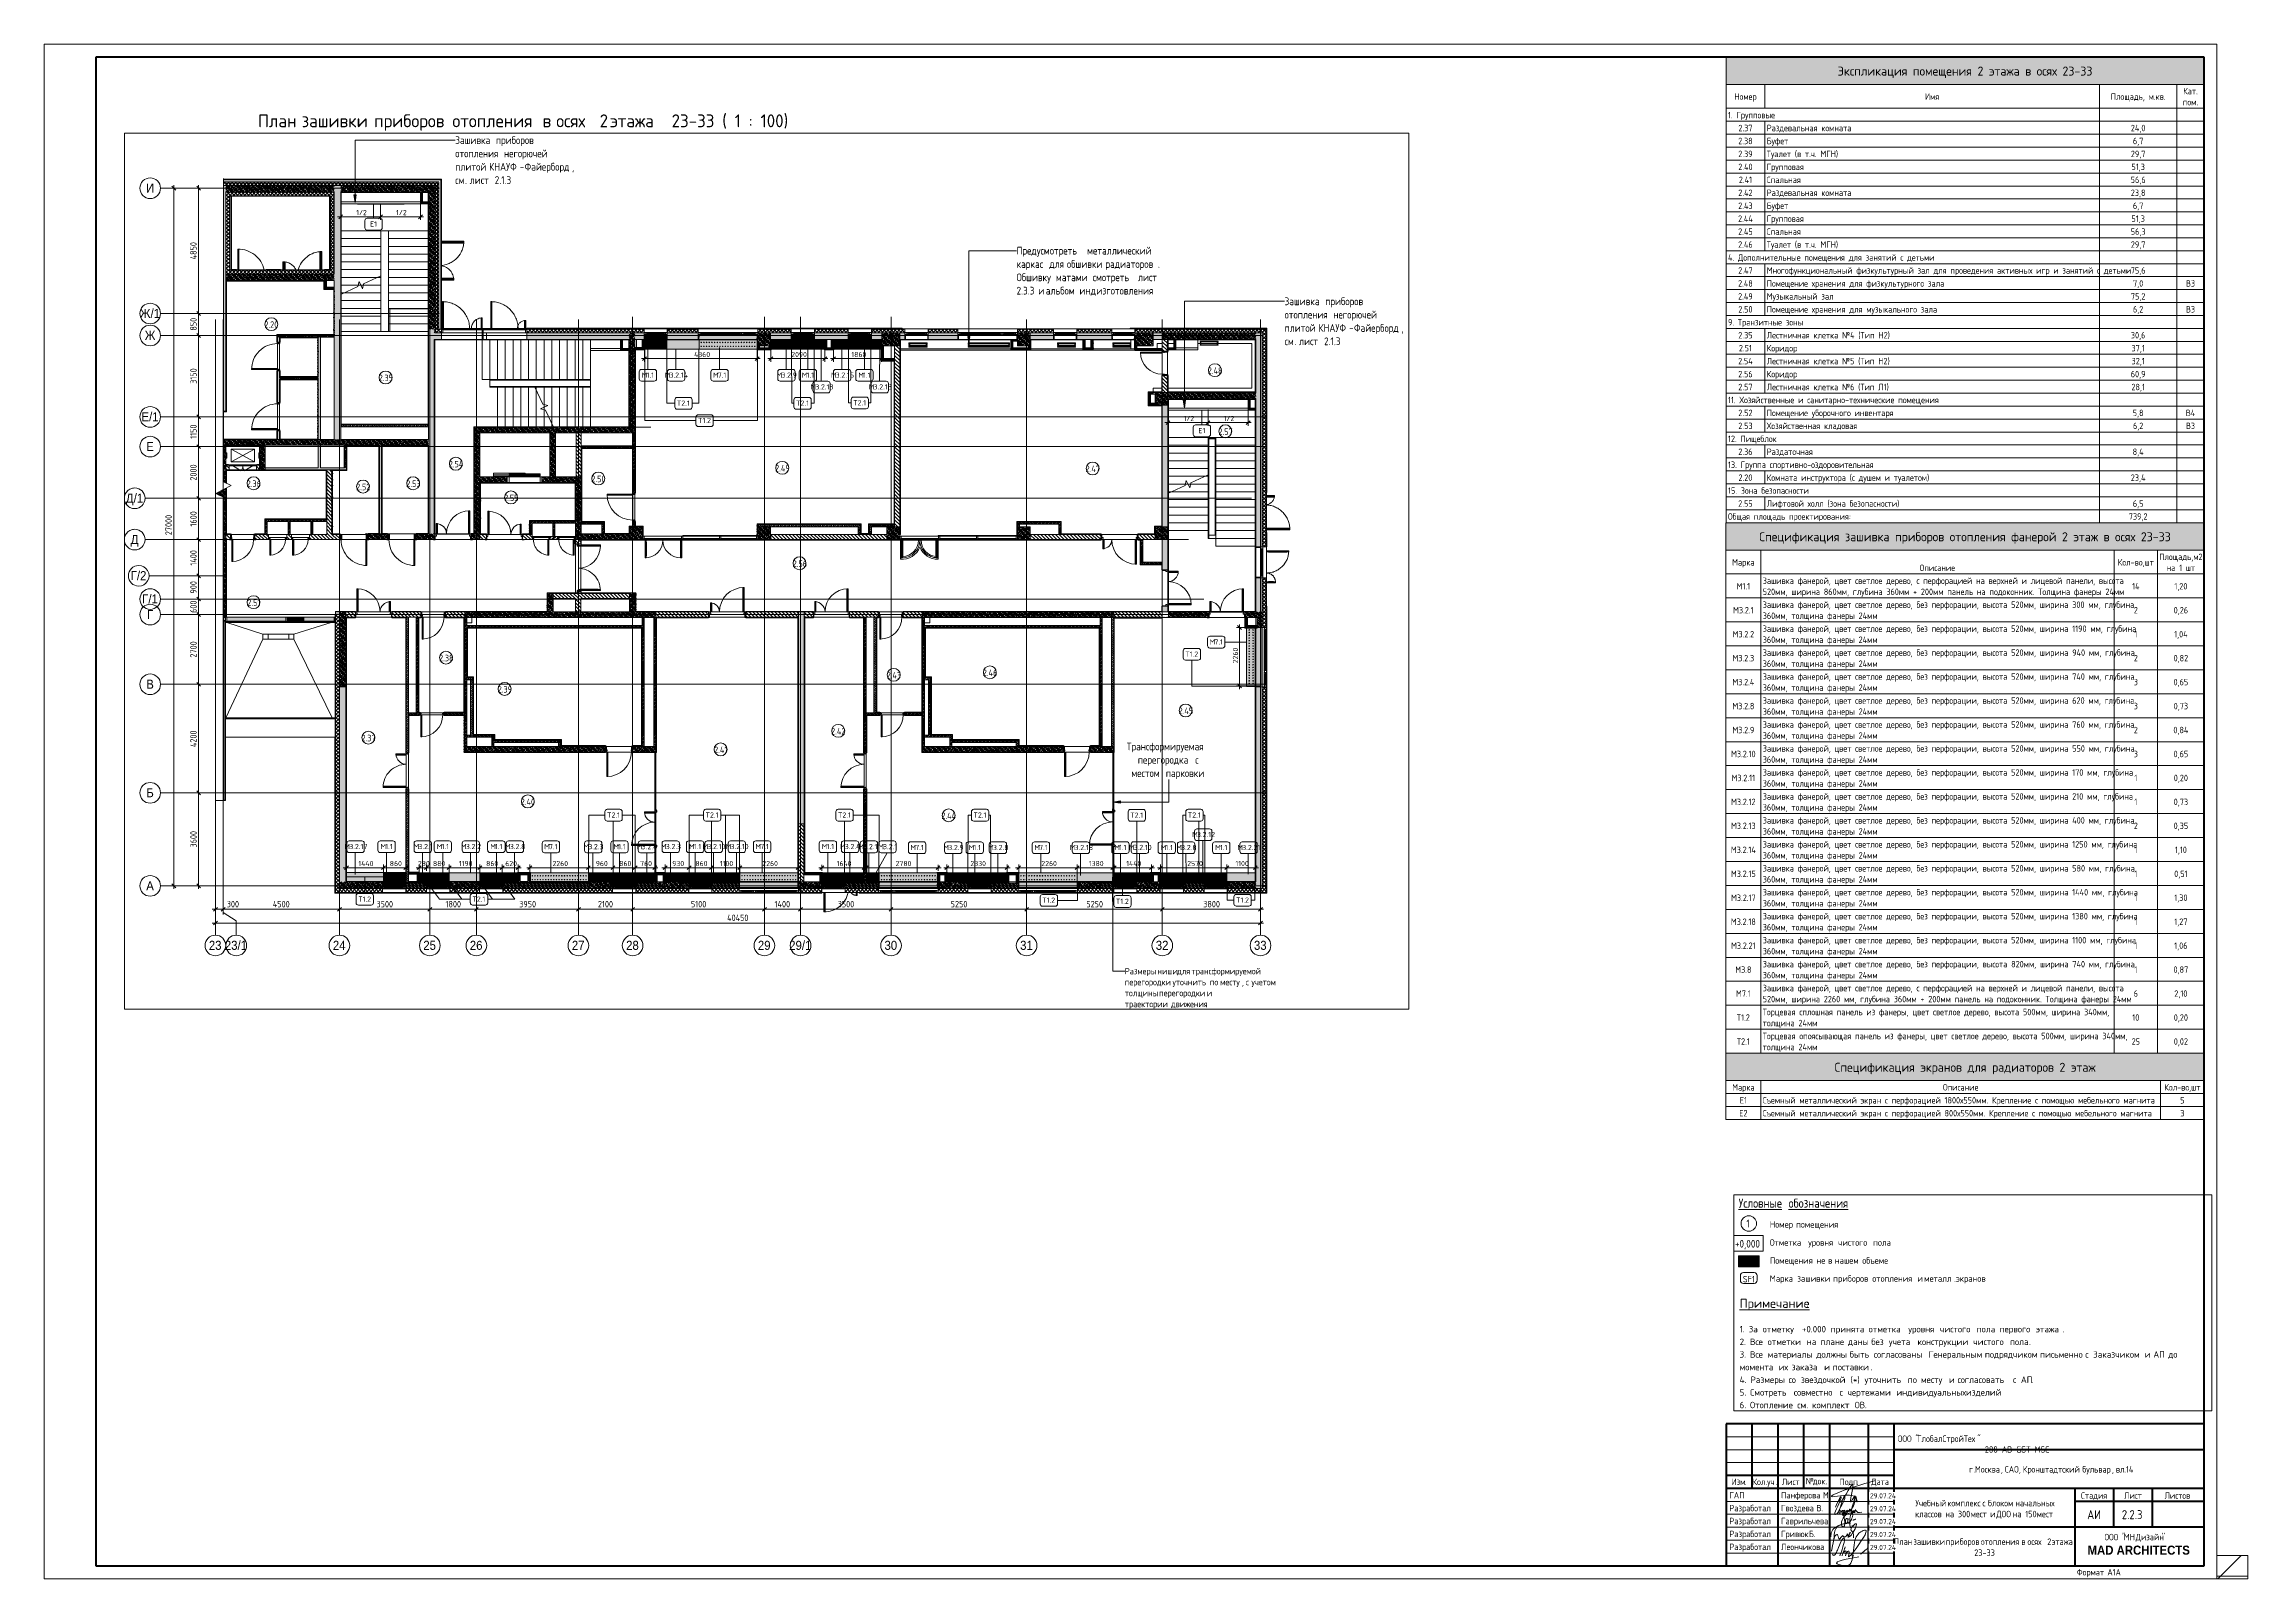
# Paper-space layout 'Layout1' of a CAD drawing. Header units: millimetres. Extents: x -841 to 12, y 0 to 594.
# The model-space entities are those that its viewports show. They can reach past a viewport. Long polylines and large blocks are cut down to what shows.
import ezdxf

# ---------------------------------------------------------------- set-up
doc = ezdxf.new("R2010")
doc.units = ezdxf.units.MM
for name, pattern in [('200_ШТРИХ__ш1_п0_6_', [800, 500, -300]), ('ADSK_Штрих_ш2 п1', [300, 200, -100]), ('Осевая', [15875, 3175, -2381.25, 7937.5, -2381.25]), ('Скрыто', [7.14375, 4.7625, -2.38125])]:
    doc.linetypes.add(name, pattern=pattern)
for name, color, linetype, lineweight in [('A-ANNO-DIMS', 7, 'Continuous', 9), ('A-ANNO-DIMS-100', 7, 'Continuous', 9), ('A-ANNO-NOTE', 7, 'Continuous', 9), ('A-AREA-IDEN', 7, 'Continuous', 9), ('A-DETL', 7, 'Continuous', 5), ('A-DETL-2', 7, 'ADSK_Штрих_ш2 п1', 9), ('A-DETL-3', 7, 'Continuous', 9), ('A-DETL-GENF', 7, 'Continuous', 9), ('A-DETL-MBND-1', 7, '200_ШТРИХ__ш1_п0_6_', 9), ('A-GENM-3', 7, 'Continuous', 9), ('A-GLAZ-2', 7, 'Continuous', 9), ('A-GLAZ-CURT-2', 7, 'Continuous', 9), ('A-GLAZ-CWMG-3', 7, 'Continuous', 9), ('A-ROOF-2', 7, 'Continuous', 9), ('A-WALL-3', 7, 'Continuous', 9), ('A-WALL-4', 7, 'Continuous', 13), ('G-ANNO-LEGN', 7, 'Continuous', 9), ('G-ANNO-SCHD', 7, 'Continuous', 9), ('G-ANNO-TEXT', 7, 'Continuous', 9), ('G-ANNO-TTLB', 7, 'Скрыто', 9), ('I-WALL', 7, 'Continuous', 5), ('I-WALL-6', 7, 'Continuous', 9), ('M-EQPM-2', 7, 'Continuous', 9), ('S-COLS-2', 7, 'Continuous', 9), ('S-STRS-2', 7, 'Continuous', 9), ('S-STRS-MBND-2', 7, 'Continuous', 9), ('Знаки', 7, 'Continuous', 9), ('Марки для знаков', 7, 'Continuous', 9), ('Оси', 7, 'Continuous', 9), ('Оси-1', 7, 'Continuous', 20), ('Оси-2', 7, 'Осевая', 9)]:
    doc.layers.add(name, color=color, linetype=linetype, lineweight=lineweight)
for name, color, linetype, lineweight, true_color in [('A-DETL-GENF-5', 7, 'Continuous', 9, 0xe2e2e2), ('A-DETL-GENF-6', 7, 'Continuous', 9, 0xaaaaaa), ('A-DETL-GENF-7', 7, 'Continuous', 9, 0xf5f5f5), ('A-DOOR-5', 7, 'Continuous', 9, 0xaaaaaa), ('A-DOOR-6', 7, 'Continuous', 9, 0xe2e2e2), ('A-DOOR-FRAM-4', 7, 'Continuous', 9, 0xe2e2e2), ('A-DOOR-FRAM-5', 7, 'Continuous', 9, 0xaaaaaa), ('A-FLOR-3', 7, 'Continuous', 9, 0xaaaaaa), ('A-GLAZ-CWMG-4', 7, 'Continuous', 9, 0x383e42), ('G-ANNO-TEXT-1', 7, 'Continuous', 9, 0x3c3c3c), ('G-ANNO-TEXT-2', 7, 'Continuous', 9, 0x008000), ('I-WALL-1', 7, 'Continuous', 5, 0xe7e7e7), ('I-WALL-4', 7, 'Continuous', 9, 0x99bbae), ('I-WALL-5', 7, 'Continuous', 9, 0xe7e7e7), ('I-WALL-7', 7, 'Continuous', 9, 0x787878), ('I-WALL-8', 9, 'Continuous', 9, 0x808080), ('Знаки-1', 7, 'Continuous', 9, 0xd7cfbf)]:
    doc.layers.add(name, color=color, linetype=linetype, lineweight=lineweight, true_color=true_color)
doc.layers.add('G-ANNO-NPLT', color=7, linetype='Continuous', plot=False)
doc.styles.add('Arial_1', font='arial.ttf', dxfattribs={"width": 0.9, "height": 350})
doc.styles.add('Arial_B', font='', dxfattribs={"width": 0.9, "height": 3.5})
doc.styles.add('GOST Common', font='GOST_Common.ttf', dxfattribs={"width": 0.9, "height": 250})
doc.styles.add('GOST Common_1', font='GOST_Common.ttf', dxfattribs={"height": 200})
doc.styles.add('GOST Common_2', font='GOST_Common.ttf', dxfattribs={"width": 0.9, "height": 300})
doc.styles.add('GOST Common_3', font='GOST_Common.ttf', dxfattribs={"height": 250})
doc.styles.add('GOST Common_4', font='GOST_Common.ttf', dxfattribs={"width": 0.9, "height": 350})
doc.styles.add('GOST Common_5', font='GOST_Common.ttf', dxfattribs={"width": 0.9, "height": 2.5})
doc.styles.add('GOST Common_6', font='GOST_Common.ttf', dxfattribs={"width": 0.9, "height": 3.5})
doc.styles.add('GOST Common_7', font='GOST_Common.ttf', dxfattribs={"width": 0.9, "height": 2})
doc.styles.add('GOST Common_8', font='GOST_Common.ttf', dxfattribs={"height": 5})
doc.styles.add('GOST Common_9', font='GOST_Common.ttf', dxfattribs={"height": 3.5})
doc.styles.add('ISOCPEUR_1', font='isocpeur.ttf', dxfattribs={"width": 0.9, "height": 250})
doc.styles.add('ISOCPEUR_2', font='isocpeur.ttf', dxfattribs={"width": 0.9, "height": 200})
doc.styles.add('ISOCPEUR_3', font='isocpeur.ttf', dxfattribs={"height": 250})
doc.styles.add('ISOCPEUR_4', font='isocpeur.ttf', dxfattribs={"height": 350})
doc.styles.get('Arial_B').set_extended_font_data('Arial', bold=True)
doc.dimstyles.new('ISO-2_0_0_9К_Средний_округл2_1', dxfattribs={"dimscale": 304.8, "dimtxt": 199.196235, "dimasz": 0.492126, "dimexe": 0.393701, "dimexo": 0, "dimgap": 0, "dimtad": 1, "dimdec": 0, "dimrnd": 10, "dimzin": 0, "dimdsep": 46, "dimtxsty": 'ISOCPEUR_2', "dimblk1": 'OBLIQUE', "dimblk2": 'OBLIQUE', "dimsah": 1, "dimcen": 0.09, "dimdle": 0.393701, "dimazin": 0, "dimtfac": 1, "dimtdec": 4, "dimtix": 1, "dimtmove": 0, "dimatfit": 3, "dimfxl": 1, "dimtvp": 1, "dimtolj": 1, "dimtzin": 0, "dimarcsym": 2})
doc.dimstyles.new('ISO-2_5_0_9К_БОЛЬШОЙ', dxfattribs={"dimscale": 304.8, "dimtxt": 248.995294, "dimasz": 0.492126, "dimexe": 0.393701, "dimexo": 0.984252, "dimgap": 0, "dimtad": 1, "dimdec": 0, "dimrnd": 10, "dimzin": 0, "dimdsep": 46, "dimtxsty": 'ISOCPEUR_1', "dimblk1": 'OBLIQUE', "dimblk2": 'OBLIQUE', "dimsah": 1, "dimcen": 0.09, "dimdle": 0.393701, "dimazin": 0, "dimtfac": 1, "dimtdec": 4, "dimtix": 1, "dimtmove": 0, "dimatfit": 3, "dimfxl": 1, "dimtvp": 1, "dimtolj": 1, "dimtzin": 0, "dimarcsym": 2})
doc.dimstyles.new('ISO-2_5_0_9К_БОЛЬШОЙ_1', dxfattribs={"dimscale": 304.8, "dimtxt": 248.995294, "dimasz": 0.492126, "dimexe": 0.393701, "dimexo": 0.984252, "dimgap": 0, "dimtad": 1, "dimdec": 0, "dimrnd": 10, "dimzin": 0, "dimdsep": 46, "dimtxsty": 'ISOCPEUR_1', "dimblk1": 'OBLIQUE', "dimblk2": 'OBLIQUE', "dimsah": 1, "dimcen": 0.09, "dimdle": 0.393701, "dimazin": 0, "dimtfac": 1, "dimtdec": 4, "dimtix": 1, "dimtmove": 2, "dimatfit": 3, "dimfxl": 1, "dimtvp": 1, "dimtolj": 1, "dimtzin": 0, "dimarcsym": 2})
doc.dimstyles.new('ISO-2_5_0_9К_БОЛЬШОЙ_2', dxfattribs={"dimscale": 304.8, "dimtxt": 248.995294, "dimasz": 0.492126, "dimexe": 0.393701, "dimexo": 0.984252, "dimgap": 0, "dimtad": 1, "dimdec": 0, "dimrnd": 10, "dimzin": 0, "dimdsep": 46, "dimtxsty": 'ISOCPEUR_1', "dimblk1": 'OBLIQUE', "dimblk2": 'OBLIQUE', "dimsah": 1, "dimcen": 0.09, "dimdle": 0.393701, "dimazin": 0, "dimtfac": 1, "dimtdec": 4, "dimtix": 1, "dimtmove": 1, "dimatfit": 3, "dimfxl": 1, "dimtvp": 1, "dimtolj": 1, "dimtzin": 0, "dimarcsym": 2})
pattern_1 = [(45, (50944.32, 0), (-70.71068, 70.71068), []), (135, (50944.32, 0), (-70.71068, -70.71068), [])]
pattern_2 = [(45, (50944.32, 0), (-57.024626, 57.024626), []), (45, (51001.345, 0), (-57.024626, 57.024626), [100.806, -20.161, 3.353, -16.808])]
pattern_3 = [(135, (50944.32, 0), (-35.35534, -35.35534), [])]
pattern_4 = [(135, (50944.32, 0), (-70.71068, -70.71068), [])]
pattern_5 = [(45, (50944.32, 0), (-35.35534, 35.35534), [])]
pattern_6 = [(135, (1826.41, 164.685), (-14.14214, -14.14214), []), (225, (1826.41, 164.685), (14.14214, -14.14214), [])]
pattern_7 = [(45, (-296.384, 164.685), (-14.1421, 14.1421), []), (135, (-296.384, 164.685), (-14.1421, -14.1421), [])]
pattern_8 = [(135, (1751.41, 104.685), (-14.14214, -14.14214), []), (225, (1751.41, 104.685), (14.14214, -14.14214), [])]
pattern_9 = [(45, (-371.384, 104.685), (-14.1421, 14.1421), []), (135, (-371.384, 104.685), (-14.1421, -14.1421), [])]
pattern_10 = [(135, (50944.32, 0), (-75.43415, -75.43415), [106.68, -17.78, 3.556, -17.78]), (135, (50944.32, 75.39), (-75.43415, -75.43415), []), (50, (50944.32, 0), (127.52922, -11.15758), [13.335, -146.685]), (355, (50944.32, 0), (-24.66966, 133.74002), [10.668, -117.348]), (100.451, (50954.95, -0.93), (102.85973, 122.58178), [11.333, -124.663]), (46.184, (50944.32, 35.56), (189.75516, -29.43036), [20.002, -220.027]), (96.636, (50960.13, 33.1), (166.1822, 173.1996), [17, -186.995]), (351.184, (50944.32, 35.56), (166.18393, 173.19757), [16.002, -176.022]), (21, (50962.1, 26.67), (106.130265, -71.58603), [13.335, -146.685]), (326, (50962.1, 26.67), (43.26188, 128.93175), [10.668, -117.348]), (71.451, (50970.94, 20.7), (149.39198, 57.34505), [11.333, -124.663]), (37.5, (50944.32, 0), (2.162228, 59.188357), [3.353, -112.573, 3.353, -115.773, -117.792]), (37.5, (50944.32, 0), (2.162228, 59.188357), [-235.052, 3.353, -114.44]), (7.5, (50944.32, 0), (46.773857, 70.126152), [3.353, -64.567, 3.353, -109.906, -44.894]), (7.5, (50944.32, 0), (46.773857, 70.126152), [-181.178, 3.353, -41.542]), (327.5, (50904.67, 0), (94.913671, -4.010093), [3.353, -41.097, 3.353, -135.331, -184.023]), (327.5, (50904.67, 0), (94.913671, -4.010093), [-183.134, 3.353, -180.67]), (317.5, (50886.89, 0), (103.69057, 17.79882), [3.353, -54.432, 3.353, -88.748, -130.683]), (317.5, (50886.89, 0), (103.69057, 17.79882), [-149.885, 3.353, -127.33])]
pattern_11 = [(0, (50944.32, 0), (121.92, 30.48), [10.058, -81.382, 10.058, -81.382, -487.68]), (0, (50944.32, 0), (121.92, 30.48), [-182.88, 10.058, -172.822, 10.058, -81.382, -213.36]), (0, (50944.32, 0), (121.92, 30.48), [-457.2, 10.058, -50.902, 10.058, -142.342]), (120, (50990.04, 15.24), (-87.356454, 90.345817), [10.058, -81.382, 10.058, -81.382, -487.68]), (120, (50990.04, 15.24), (-87.356454, 90.345817), [-182.88, 10.058, -172.822, 10.058, -81.382, -213.36]), (120, (50990.04, 15.24), (-87.356454, 90.345817), [-457.2, 10.058, -50.902, 10.058, -142.342]), (240, (51005.28, 76.2), (-34.563546, -120.825817), [10.058, -81.382, 10.058, -81.382, -487.68]), (240, (51005.28, 76.2), (-34.563546, -120.825817), [-182.88, 10.058, -172.822, 10.058, -81.382, -213.36]), (240, (51005.28, 76.2), (-34.563546, -120.825817), [-457.2, 10.058, -50.902, 10.058, -142.342])]
pattern_12 = [(45, (50944.32, 0), (-106.06602, 106.06602), []), (135, (50944.32, 0), (-106.06602, -106.06602), [])]

psp = doc.layouts.get("Layout1")

# ---------------------------------------------------------------- texts
at = {"layer": 'G-ANNO-SCHD', "line_spacing_factor": 1.022761}
for s, insert, char_height, width, attachment_point, style in [('Экспликация помещения 2 этажа в осях 23-33', (-97.48, 585.3), 3.5, 119.6956, 2, 'GOST Common_9'), ('Номер', (-182.49, 574.92), 2.5, 9.896, 2, 'GOST Common_5'), ('Имя', (-110.24, 574.92), 2.5, 6.1548, 2, 'GOST Common_5'), ('Площадь, м.кв.', (-30.49, 574.92), 2.5, 23.8349, 2, 'GOST Common_5'), ('Кат.\\Pпом.', (-10.23, 577.05), 2.5, 7.5125, 2, 'GOST Common_5'), ('1. Групповые', (-189.24, 567.77), 2.5, 20.2144, 1, 'GOST Common_5'), ('2.38', (-182.49, 557.75), 2.5, 6.4264, 2, 'GOST Common_5'), ('2.37', (-182.49, 562.76), 2.5, 6.4264, 2, 'GOST Common_5'), ('Раздевальная комната', (-174.24, 562.76), 2.5, 38.7996, 1, 'GOST Common_5'), ('Буфет', (-174.24, 557.75), 2.5, 10.7106, 1, 'GOST Common_5'), ('24,0', (-30.49, 562.76), 2.5, 6.8186, 2, 'GOST Common_5'), ('6,7', (-30.49, 557.75), 2.5, 4.6765, 2, 'GOST Common_5'), ('2.39', (-182.49, 552.74), 2.5, 6.4264, 2, 'GOST Common_5'), ('2.40', (-182.49, 547.73), 2.5, 6.6979, 2, 'GOST Common_5'), ('Туалет (в т.ч. МГН)', (-174.24, 552.74), 2.5, 31.4983, 1, 'GOST Common_5'), ('Групповая', (-174.24, 547.73), 2.5, 17.1068, 1, 'GOST Common_5'), ('29,7', (-30.49, 552.74), 2.5, 6.5471, 2, 'GOST Common_5'), ('51,3', (-30.49, 547.73), 2.5, 6.0341, 2, 'GOST Common_5'), ('2.42', (-182.49, 537.71), 2.5, 6.6979, 2, 'GOST Common_5'), ('2.41', (-182.49, 542.72), 2.5, 6.185, 2, 'GOST Common_5'), ('Спальная', (-174.24, 542.72), 2.5, 15.5078, 1, 'GOST Common_5'), ('Раздевальная комната', (-174.24, 537.71), 2.5, 38.7996, 1, 'GOST Common_5'), ('23,8', (-30.49, 537.71), 2.5, 6.5471, 2, 'GOST Common_5'), ('56,6', (-30.49, 542.72), 2.5, 6.5471, 2, 'GOST Common_5'), ('2.43', (-182.49, 532.69), 2.5, 6.6979, 2, 'GOST Common_5'), ('Буфет', (-174.24, 532.69), 2.5, 10.7106, 1, 'GOST Common_5'), ('6,7', (-30.49, 532.69), 2.5, 4.6765, 2, 'GOST Common_5'), ('2.44', (-182.49, 527.68), 2.5, 6.9694, 2, 'GOST Common_5'), ('2.45', (-182.49, 522.67), 2.5, 6.6979, 2, 'GOST Common_5'), ('Спальная', (-174.24, 522.67), 2.5, 15.5078, 1, 'GOST Common_5'), ('Групповая', (-174.24, 527.68), 2.5, 17.1068, 1, 'GOST Common_5'), ('56,3', (-30.49, 522.67), 2.5, 6.5471, 2, 'GOST Common_5'), ('51,3', (-30.49, 527.68), 2.5, 6.0341, 2, 'GOST Common_5'), ('4. Дополнительные помещения для занятий с детьми', (-189.24, 512.65), 2.5, 87.103, 1, 'GOST Common_5'), ('2.46', (-182.49, 517.66), 2.5, 6.6979, 2, 'GOST Common_5'), ('Туалет (в т.ч. МГН)', (-174.24, 517.66), 2.5, 31.4983, 1, 'GOST Common_5'), ('29,7', (-30.49, 517.66), 2.5, 6.5471, 2, 'GOST Common_5'), ('2.47', (-182.49, 507.64), 2.5, 6.6979, 2, 'GOST Common_5'), ('Многофункциональный физкультурный зал для проведения активных игр и занятий с детьми', (-174.24, 507.64), 2.5, 153.4183, 1, 'GOST Common_5'), ('75,6', (-30.49, 507.64), 2.5, 6.5471, 2, 'GOST Common_5'), ('2.48', (-182.49, 502.62), 2.5, 6.6979, 2, 'GOST Common_5'), ('2.49', (-182.49, 497.61), 2.5, 6.6979, 2, 'GOST Common_5'), ('Музыкальный зал', (-174.24, 497.61), 2.5, 28.5114, 1, 'GOST Common_5'), ('Помещение хранения для физкультурного зала', (-174.24, 502.62), 2.5, 77.8405, 1, 'GOST Common_5'), ('75,2', (-30.49, 497.61), 2.5, 6.5471, 2, 'GOST Common_5'), ('7,0', (-30.49, 502.62), 2.5, 4.6765, 2, 'GOST Common_5'), ('В3', (-10.23, 502.62), 2.5, 4.0127, 2, 'GOST Common_5'), ('9. Транзитные зоны', (-189.24, 487.59), 2.5, 32.1318, 1, 'GOST Common_5'), ('2.50', (-182.49, 492.6), 2.5, 6.4264, 2, 'GOST Common_5'), ('Помещение хранения для музыкального зала', (-174.24, 492.6), 2.5, 73.8278, 1, 'GOST Common_5'), ('6,2', (-30.49, 492.6), 2.5, 4.6765, 2, 'GOST Common_5'), ('В3', (-10.23, 492.6), 2.5, 4.0127, 2, 'GOST Common_5'), ('2.35', (-182.49, 482.58), 2.5, 6.4264, 2, 'GOST Common_5'), ('Лестничная клетка №4 (Тип Н2)', (-174.24, 482.58), 2.5, 52.7686, 1, 'GOST Common_5'), ('30,6', (-30.49, 482.58), 2.5, 6.5471, 2, 'GOST Common_5'), ('2.54', (-182.49, 472.56), 2.5, 6.6979, 2, 'GOST Common_5'), ('2.51', (-182.49, 477.57), 2.5, 5.9135, 2, 'GOST Common_5'), ('Лестничная клетка №5 (Тип Н2)', (-174.24, 472.56), 2.5, 52.4971, 1, 'GOST Common_5'), ('Коридор', (-174.24, 477.57), 2.5, 13.3656, 1, 'GOST Common_5'), ('37,1', (-30.49, 477.57), 2.5, 6.0341, 2, 'GOST Common_5'), ('32,1', (-30.49, 472.56), 2.5, 6.0341, 2, 'GOST Common_5'), ('2.56', (-182.49, 467.54), 2.5, 6.4264, 2, 'GOST Common_5'), ('2.57', (-182.49, 462.53), 2.5, 6.4264, 2, 'GOST Common_5'), ('Лестничная клетка №6 (Тип Л1)', (-174.24, 462.53), 2.5, 51.9842, 1, 'GOST Common_5'), ('Коридор', (-174.24, 467.54), 2.5, 13.3656, 1, 'GOST Common_5'), ('60,9', (-30.49, 467.54), 2.5, 6.5471, 2, 'GOST Common_5'), ('28,1', (-30.49, 462.53), 2.5, 6.0341, 2, 'GOST Common_5'), ('11. Хозяйственные и санитарно-технические помещения', (-189.24, 457.52), 2.5, 92.8052, 1, 'GOST Common_5'), ('2.52', (-182.49, 452.51), 2.5, 6.4264, 2, 'GOST Common_5'), ('Помещение уборочного инвентаря', (-174.24, 452.51), 2.5, 56.4193, 1, 'GOST Common_5'), ('5,8', (-30.49, 452.51), 2.5, 4.6765, 2, 'GOST Common_5'), ('В4', (-10.23, 452.51), 2.5, 4.2842, 2, 'GOST Common_5'), ('2.53', (-182.49, 447.5), 2.5, 6.4264, 2, 'GOST Common_5'), ('Хозяйственная кладовая', (-174.24, 447.5), 2.5, 41.7563, 1, 'GOST Common_5'), ('6,2', (-30.49, 447.5), 2.5, 4.6765, 2, 'GOST Common_5'), ('В3', (-10.23, 447.5), 2.5, 4.0127, 2, 'GOST Common_5'), ('12. Пищеблок', (-189.24, 442.49), 2.5, 21.029, 1, 'GOST Common_5'), ('2.36', (-182.49, 437.48), 2.5, 6.4264, 2, 'GOST Common_5'), ('Раздаточная', (-174.24, 437.48), 2.5, 22.085, 1, 'GOST Common_5'), ('8,4', (-30.49, 437.48), 2.5, 4.948, 2, 'GOST Common_5'), ('13. Группа спортивно-оздоровительная', (-189.24, 432.46), 2.5, 65.1688, 1, 'GOST Common_5'), ('2.20', (-182.49, 427.45), 2.5, 6.4264, 2, 'GOST Common_5'), ('Комната инструктора (с душем и туалетом)', (-174.24, 427.45), 2.5, 73.5261, 1, 'GOST Common_5'), ('23,4', (-30.49, 427.45), 2.5, 6.8186, 2, 'GOST Common_5'), ('15. Зона безопасности', (-189.24, 422.44), 2.5, 36.4764, 1, 'GOST Common_5'), ('Общая площадь проектирования:', (-189.24, 412.42), 2.5, 54.5789, 1, 'GOST Common_5'), ('2.55', (-182.49, 417.43), 2.5, 6.4264, 2, 'GOST Common_5'), ('Лифтовой холл (зона безопасности)', (-174.24, 417.43), 2.5, 59.0743, 1, 'GOST Common_5'), ('739,2', (-30.49, 412.42), 2.5, 8.4176, 2, 'GOST Common_5'), ('6,5', (-30.49, 417.43), 2.5, 4.6765, 2, 'GOST Common_5'), ('Спецификация зашивка приборов отопления фанерой 2 этаж в осях 23-33', (-97.49, 405.07), 3.5, 191.7917, 2, 'GOST Common_9'), ('Марка', (-183.3, 394.69), 2.5, 10.4391, 2, 'GOST Common_5'), ('Описание', (-108.19, 392.56), 2.5, 15.2664, 2, 'GOST Common_5'), ('Кол-во,шт', (-31.39, 394.69), 2.5, 17.2577, 2, 'GOST Common_5'), ('Площадь,м2\\Pна 1 шт', (-13.95, 396.82), 2.5, 19.3998, 2, 'GOST Common_5'), ('М1.1', (-183.3, 385.42), 2.5, 5.9436, 2, 'GOST Common_5'), ('Зашивка фанерой, цвет светлое дерево, с перфорацией на верхней и лицевой панели, высота\\P520мм, ширина 860мм, глубина 360мм + 200мм панель на подоконник. Толщина фанеры 24мм', (-175.8, 387.55), 2.5, 154.3837, 1, 'GOST Common_5'), ('14', (-31.39, 385.42), 2.5, 3.4998, 2, 'GOST Common_5'), ('1,20', (-13.95, 385.42), 2.5, 6.0341, 2, 'GOST Common_5'), ('М3.2.1', (-183.3, 376.15), 2.5, 9.1417, 2, 'GOST Common_5'), ('Зашивка фанерой, цвет светлое дерево, без перфорации, высота 520мм, ширина 300 мм, глубина\\P360мм, толщина фанеры 24мм', (-175.8, 378.28), 2.5, 159.6033, 1, 'GOST Common_5'), ('\\fGOST Common|b0|i0|c204|p34|;\\W.9;2', (-31.39, 376.15), 2.5, 1.8706, 2, 'GOST Common_5'), ('0,26', (-13.95, 376.15), 2.5, 6.5471, 2, 'GOST Common_5'), ('М3.2.2', (-183.3, 366.87), 2.5, 9.6546, 2, 'GOST Common_5'), ('Зашивка фанерой, цвет светлое дерево, без перфорации, высота 520мм, ширина 1190 мм, глубина\\P360мм, толщина фанеры 24мм', (-175.8, 369), 2.5, 160.448, 1, 'GOST Common_5'), ('\\fGOST Common|b0|i0|c204|p34|;\\W.9;1', (-31.39, 366.87), 2.5, 1.3577, 2, 'GOST Common_5'), ('1,04', (-13.95, 366.87), 2.5, 6.3057, 2, 'GOST Common_5'), ('Зашивка фанерой, цвет светлое дерево, без перфорации, высота 520мм, ширина 940 мм, глубина\\P360мм, толщина фанеры 24мм', (-175.8, 359.73), 2.5, 159.8748, 1, 'GOST Common_5'), ('М3.2.3', (-183.3, 357.6), 2.5, 9.6546, 2, 'GOST Common_5'), ('Зашивка фанерой, цвет светлое дерево, без перфорации, высота 520мм, ширина 740 мм, глубина\\P360мм, толщина фанеры 24мм', (-175.8, 350.46), 2.5, 159.8748, 1, 'GOST Common_5'), ('\\fGOST Common|b0|i0|c204|p34|;\\W.9;2', (-31.39, 357.6), 2.5, 1.8706, 2, 'GOST Common_5'), ('0,82', (-13.95, 357.6), 2.5, 6.5471, 2, 'GOST Common_5'), ('М3.2.4', (-183.3, 348.33), 2.5, 9.9262, 2, 'GOST Common_5'), ('Зашивка фанерой, цвет светлое дерево, без перфорации, высота 520мм, ширина 620 мм, глубина\\P360мм, толщина фанеры 24мм', (-175.8, 341.18), 2.5, 159.6033, 1, 'GOST Common_5'), ('\\fGOST Common|b0|i0|c204|p34|;\\W.9;3', (-31.39, 348.33), 2.5, 1.8706, 2, 'GOST Common_5'), ('0,65', (-13.95, 348.33), 2.5, 6.5471, 2, 'GOST Common_5'), ('М3.2.8', (-183.3, 339.05), 2.5, 9.6546, 2, 'GOST Common_5'), ('\\fGOST Common|b0|i0|c204|p34|;\\W.9;3', (-31.39, 339.05), 2.5, 1.8706, 2, 'GOST Common_5'), ('0,73', (-13.95, 339.05), 2.5, 6.5471, 2, 'GOST Common_5'), ('М3.2.9', (-183.3, 329.78), 2.5, 9.6546, 2, 'GOST Common_5'), ('Зашивка фанерой, цвет светлое дерево, без перфорации, высота 520мм, ширина 760 мм, глубина\\P360мм, толщина фанеры 24мм', (-175.8, 331.91), 2.5, 159.6033, 1, 'GOST Common_5'), ('\\fGOST Common|b0|i0|c204|p34|;\\W.9;2', (-31.39, 329.78), 2.5, 1.8706, 2, 'GOST Common_5'), ('0,84', (-13.95, 329.78), 2.5, 6.8186, 2, 'GOST Common_5'), ('М3.2.10', (-183.3, 320.51), 2.5, 11.0123, 2, 'GOST Common_5'), ('Зашивка фанерой, цвет светлое дерево, без перфорации, высота 520мм, ширина 550 мм, глубина\\P360мм, толщина фанеры 24мм', (-175.8, 322.64), 2.5, 159.6033, 1, 'GOST Common_5'), ('\\fGOST Common|b0|i0|c204|p34|;\\W.9;3', (-31.39, 320.51), 2.5, 1.8706, 2, 'GOST Common_5'), ('0,65', (-13.95, 320.51), 2.5, 6.5471, 2, 'GOST Common_5'), ('М3.2.11', (-183.3, 311.23), 2.5, 10.4994, 2, 'GOST Common_5'), ('Зашивка фанерой, цвет светлое дерево, без перфорации, высота 520мм, ширина 170 мм, глубина\\P360мм, толщина фанеры 24мм', (-175.8, 313.37), 2.5, 159.0904, 1, 'GOST Common_5'), ('\\fGOST Common|b0|i0|c204|p34|;\\W.9;1', (-31.39, 311.23), 2.5, 1.3577, 2, 'GOST Common_5'), ('0,20', (-13.95, 311.23), 2.5, 6.5471, 2, 'GOST Common_5'), ('М3.2.12', (-183.3, 301.96), 2.5, 11.0123, 2, 'GOST Common_5'), ('Зашивка фанерой, цвет светлое дерево, без перфорации, высота 520мм, ширина 210 мм, глубина\\P360мм, толщина фанеры 24мм', (-175.8, 304.09), 2.5, 159.0904, 1, 'GOST Common_5'), ('\\fGOST Common|b0|i0|c204|p34|;\\W.9;1', (-31.39, 301.96), 2.5, 1.3577, 2, 'GOST Common_5'), ('0,73', (-13.95, 301.96), 2.5, 6.5471, 2, 'GOST Common_5'), ('М3.2.13', (-183.3, 292.69), 2.5, 11.0123, 2, 'GOST Common_5'), ('Зашивка фанерой, цвет светлое дерево, без перфорации, высота 520мм, ширина 400 мм, глубина\\P360мм, толщина фанеры 24мм', (-175.8, 294.82), 2.5, 159.8748, 1, 'GOST Common_5'), ('\\fGOST Common|b0|i0|c204|p34|;\\W.9;2', (-31.39, 292.69), 2.5, 1.8706, 2, 'GOST Common_5'), ('0,35', (-13.95, 292.69), 2.5, 6.5471, 2, 'GOST Common_5'), ('М3.2.14', (-183.3, 283.42), 2.5, 11.2839, 2, 'GOST Common_5'), ('Зашивка фанерой, цвет светлое дерево, без перфорации, высота 520мм, ширина 1250 мм, глубина\\P360мм, толщина фанеры 24мм', (-175.8, 285.55), 2.5, 160.961, 1, 'GOST Common_5'), ('\\fGOST Common|b0|i0|c204|p34|;\\W.9;1', (-31.39, 283.42), 2.5, 1.3577, 2, 'GOST Common_5'), ('1,10', (-13.95, 283.42), 2.5, 5.5212, 2, 'GOST Common_5'), ('М3.2.15', (-183.3, 274.14), 2.5, 11.0123, 2, 'GOST Common_5'), ('Зашивка фанерой, цвет светлое дерево, без перфорации, высота 520мм, ширина 580 мм, глубина\\P360мм, толщина фанеры 24мм', (-175.8, 276.27), 2.5, 159.6033, 1, 'GOST Common_5'), ('\\fGOST Common|b0|i0|c204|p34|;\\W.9;1', (-31.39, 274.14), 2.5, 1.3577, 2, 'GOST Common_5'), ('0,51', (-13.95, 274.14), 2.5, 6.0341, 2, 'GOST Common_5'), ('М3.2.17', (-183.3, 264.87), 2.5, 11.0123, 2, 'GOST Common_5'), ('Зашивка фанерой, цвет светлое дерево, без перфорации, высота 520мм, ширина 1440 мм, глубина\\P360мм, толщина фанеры 24мм', (-175.8, 267), 2.5, 161.504, 1, 'GOST Common_5'), ('\\fGOST Common|b0|i0|c204|p34|;\\W.9;1', (-31.39, 264.87), 2.5, 1.3577, 2, 'GOST Common_5'), ('1,30', (-13.95, 264.87), 2.5, 6.0341, 2, 'GOST Common_5'), ('Зашивка фанерой, цвет светлое дерево, без перфорации, высота 520мм, ширина 1380 мм, глубина\\P360мм, толщина фанеры 24мм', (-175.8, 257.73), 2.5, 160.961, 1, 'GOST Common_5'), ('М3.2.18', (-183.3, 255.6), 2.5, 11.0123, 2, 'GOST Common_5'), ('Зашивка фанерой, цвет светлое дерево, без перфорации, высота 520мм, ширина 1100 мм, глубина\\P360мм, толщина фанеры 24мм', (-175.8, 248.45), 2.5, 160.448, 1, 'GOST Common_5'), ('\\fGOST Common|b0|i0|c204|p34|;\\W.9;1', (-31.39, 255.6), 2.5, 1.3577, 2, 'GOST Common_5'), ('1,27', (-13.95, 255.6), 2.5, 6.0341, 2, 'GOST Common_5'), ('М3.2.21', (-183.3, 246.32), 2.5, 11.0123, 2, 'GOST Common_5'), ('Зашивка фанерой, цвет светлое дерево, без перфорации, высота 820мм, ширина 740 мм, глубина\\P360мм, толщина фанеры 24мм', (-175.8, 239.18), 2.5, 159.8748, 1, 'GOST Common_5'), ('\\fGOST Common|b0|i0|c204|p34|;\\W.9;1', (-31.39, 246.32), 2.5, 1.3577, 2, 'GOST Common_5'), ('1,06', (-13.95, 246.32), 2.5, 6.0341, 2, 'GOST Common_5'), ('М3.8', (-183.3, 237.05), 2.5, 6.9694, 2, 'GOST Common_5'), ('\\fGOST Common|b0|i0|c204|p34|;\\W.9;1', (-31.39, 237.05), 2.5, 1.3577, 2, 'GOST Common_5'), ('0,87', (-13.95, 237.05), 2.5, 6.5471, 2, 'GOST Common_5'), ('М7.1', (-183.3, 227.78), 2.5, 6.4565, 2, 'GOST Common_5'), ('Зашивка фанерой, цвет светлое дерево, с перфорацией на верхней и лицевой панели, высота\\P520мм, ширина 2260 мм, глубина 360мм + 200мм панель на подоконник. Толщина фанеры 24мм', (-175.8, 229.91), 2.5, 154.3837, 1, 'GOST Common_5'), ('\\fGOST Common|b0|i0|c204|p34|;\\W.9;6', (-31.39, 227.78), 2.5, 1.8706, 2, 'GOST Common_5'), ('2,10', (-13.95, 227.78), 2.5, 6.0341, 2, 'GOST Common_5'), ('Т1.2', (-183.3, 218.5), 2.5, 6.185, 2, 'GOST Common_5'), ('Торцевая сплошная панель из фанеры, цвет светлое дерево, высота 500мм, ширина 340мм,\\Pтолщина 24мм', (-175.8, 220.64), 2.5, 149.8581, 1, 'GOST Common_5'), ('10', (-31.39, 218.5), 2.5, 3.2283, 2, 'GOST Common_5'), ('0,20', (-13.95, 218.5), 2.5, 6.5471, 2, 'GOST Common_5'), ('Т2.1', (-183.3, 209.23), 2.5, 6.185, 2, 'GOST Common_5'), ('Торцевая опоясывающая панель из фанеры, цвет светлое дерево, высота 500мм, ширина 340мм,\\Pтолщина 24мм', (-175.8, 211.36), 2.5, 158.5775, 1, 'GOST Common_5'), ('25', (-31.39, 209.23), 2.5, 3.7412, 2, 'GOST Common_5'), ('0,02', (-13.95, 209.23), 2.5, 6.5471, 2, 'GOST Common_5'), ('Спецификация экранов для радиаторов 2 этаж', (-97.48, 199.76), 3.5, 122.9055, 2, 'GOST Common_9'), ('Марка', (-183.28, 191.51), 2.5, 10.4391, 2, 'GOST Common_5'), ('Описание', (-99.17, 191.51), 2.5, 15.2664, 2, 'GOST Common_5'), ('Кол-во,шт', (-13.37, 191.51), 2.5, 17.2577, 2, 'GOST Common_5'), ('E2', (-183.28, 181.48), 2.5, 3.7412, 2, 'GOST Common_5'), ('E1', (-183.28, 186.49), 2.5, 3.2283, 2, 'GOST Common_5'), ('Съемный металлический экран с перфорацией 1800х550мм. Крепление с помощью мебельного магнита', (-175.78, 186.49), 2.5, 167.8097, 1, 'GOST Common_5'), ('Съемный металлический экран с перфорацией 800х550мм. Крепление с помощью мебельного магнита', (-175.78, 181.48), 2.5, 166.452, 1, 'GOST Common_5'), ('\\fGOST Common|b0|i0|c204|p34|;\\W.9;3', (-13.37, 181.48), 2.5, 1.8706, 2, 'GOST Common_5'), ('\\fGOST Common|b0|i0|c204|p34|;\\W.9;5', (-13.37, 186.49), 2.5, 1.8706, 2, 'GOST Common_5')]:
    psp.add_mtext(s, dxfattribs=dict(at, insert=insert, char_height=char_height, width=width, attachment_point=attachment_point, style=style))
at = {"layer": 'G-ANNO-TTLB', "linetype": 'Continuous', "attachment_point": 1}
for s, insert, char_height, width, style in [('План', (-758.18, 566.8), 5, 18.4388, 'GOST Common_8'), ('\\fGOST Common|b0|i0|c204|p34|; ', (-742.97, 566.8), 5, 2.0844, 'GOST Common_8'), ('зашивки', (-741.25, 566.8), 5, 31.827, 'GOST Common_8'), ('\\fGOST Common|b0|i0|c204|p34|; ', (-714.99, 566.8), 5, 2.0844, 'GOST Common_8'), ('приборов', (-713.27, 566.8), 5, 34.6329, 'GOST Common_8'), ('\\fGOST Common|b0|i0|c204|p34|; ', (-684.69, 566.8), 5, 2.0844, 'GOST Common_8'), ('отопления', (-682.97, 566.8), 5, 40.2447, 'GOST Common_8'), ('\\fGOST Common|b0|i0|c204|p34|; ', (-649.77, 566.8), 5, 2.0844, 'GOST Common_8'), ('\\fGOST Common|b0|i0|c204|p34|;в', (-648.05, 566.8), 5, 4.3291, 'GOST Common_8'), ('\\fGOST Common|b0|i0|c204|p34|; ', (-644.48, 566.8), 5, 2.0844, 'GOST Common_8'), ('осях', (-642.76, 566.8), 5, 16.6751, 'GOST Common_8'), (' 2 ', (-629, 566.8), 5, 8.4979, 'GOST Common_8'), ('этажа', (-621.99, 566.8), 5, 25.2532, 'GOST Common_8'), (' 23-33 ( 1 : 100)', (-601.15, 566.8), 5, 53.7932, 'GOST Common_8'), ('ООО', (-123.53, 55.52), 2.5, 6.4937, 'GOST Common_5'), (' "', (-118.17, 55.52), 2.5, 2.5975, 'GOST Common_5'), ('ГлобалСтройТех', (-116.03, 55.52), 2.5, 28.2114, 'GOST Common_5'), ('"                                                                               288-AB-GST-MSC', (-92.75, 55.52), 2.5, 105.1974, 'GOST Common_5'), ('\\fGOST Common|b0|i0|c204|p34|;\\W.9;г', (-95.9, 43.66), 2.5, 1.9481, 'GOST Common_5'), ('Москва', (-93.64, 43.66), 2.5, 12.1215, 'GOST Common_5'), ('САО', (-82.09, 43.66), 2.5, 6.5658, 'GOST Common_5'), ('Кронштадтский', (-75.12, 43.66), 2.5, 26.9848, 'GOST Common_5'), ('\\fGOST Common|b0|i0|c204|p34|;\\W.9; ', (-52.86, 43.66), 2.5, 0.938, 'GOST Common_5'), ('бульвар', (-52.08, 43.66), 2.5, 13.8532, 'GOST Common_5'), ('вл', (-39.11, 43.66), 2.5, 3.8962, 'GOST Common_5'), ('.14', (-35.89, 43.66), 2.5, 4.3291, 'GOST Common_5'), ('\\fGOST Common|b0|i0|c204|p34|;\\W.9;.', (-94.29, 43.66), 2.5, 0.7937, 'GOST Common_5'), (', ', (-83.64, 43.66), 2.5, 1.8759, 'GOST Common_5'), (', ', (-76.67, 43.66), 2.5, 1.8759, 'GOST Common_5'), (', ', (-40.65, 43.66), 2.5, 1.8759, 'GOST Common_5'), ('Учебный', (-116.7, 30.59), 2.5, 14.0696, 'GOST Common_5'), ('классов', (-116.82, 26.36), 2.5, 13.2759, 'GOST Common_5'), ('\\fGOST Common|b0|i0|c204|p34|;\\W.9; ', (-105.87, 26.36), 2.5, 0.938, 'GOST Common_5'), ('\\fGOST Common|b0|i0|c204|p34|;\\W.9; ', (-105.1, 30.59), 2.5, 0.938, 'GOST Common_5'), ('на', (-105.1, 26.36), 2.5, 4.1127, 'GOST Common_5'), ('комплекс', (-104.32, 30.59), 2.5, 15.5127, 'GOST Common_5'), (' 300 ', (-101.7, 26.36), 2.5, 7.7203, 'GOST Common_5'), ('мест', (-95.33, 26.36), 2.5, 8.2253, 'GOST Common_5'), ('\\fGOST Common|b0|i0|c204|p34|;\\W.9; ', (-91.52, 30.59), 2.5, 0.938, 'GOST Common_5'), ('\\fGOST Common|b0|i0|c204|p34|;\\W.9;с', (-90.75, 30.59), 2.5, 1.6595, 'GOST Common_5'), ('\\fGOST Common|b0|i0|c204|p34|;\\W.9; ', (-89.38, 30.59), 2.5, 0.938, 'GOST Common_5'), ('\\fGOST Common|b0|i0|c204|p34|;\\W.9; ', (-88.55, 26.36), 2.5, 0.938, 'GOST Common_5'), ('блоком', (-88.61, 30.59), 2.5, 11.9051, 'GOST Common_5'), ('\\fGOST Common|b0|i0|c204|p34|;\\W.9;и', (-87.77, 26.36), 2.5, 1.9481, 'GOST Common_5'), ('\\fGOST Common|b0|i0|c204|p34|;\\W.9; ', (-86.17, 26.36), 2.5, 0.938, 'GOST Common_5'), ('ДОО', (-85.39, 26.36), 2.5, 6.7823, 'GOST Common_5'), ('\\fGOST Common|b0|i0|c204|p34|;\\W.9; ', (-79.8, 26.36), 2.5, 0.938, 'GOST Common_5'), ('на', (-79.02, 26.36), 2.5, 4.1127, 'GOST Common_5'), ('\\fGOST Common|b0|i0|c204|p34|;\\W.9; ', (-78.78, 30.59), 2.5, 0.938, 'GOST Common_5'), ('начальных', (-78.01, 30.59), 2.5, 18.1823, 'GOST Common_5'), (' 150 ', (-75.63, 26.36), 2.5, 7.143, 'GOST Common_5'), ('мест', (-69.73, 26.36), 2.5, 8.2253, 'GOST Common_5'), ('АИ', (-50.19, 26.62), 3.5, 6.5658, 'GOST Common_6'), ('2.2.3', (-36.8, 26.62), 3.5, 10.462, 'GOST Common_6'), ('План', (-125.04, 15.66), 2.5, 8.2253, 'GOST Common_5'), ('\\fGOST Common|b0|i0|c204|p34|;\\W.9; ', (-118.25, 15.66), 2.5, 0.938, 'GOST Common_5'), ('зашивки', (-117.48, 15.66), 2.5, 14.2139, 'GOST Common_5'), ('\\fGOST Common|b0|i0|c204|p34|;\\W.9; ', (-105.75, 15.66), 2.5, 0.938, 'GOST Common_5'), ('приборов', (-104.98, 15.66), 2.5, 15.5848, 'GOST Common_5'), ('23-33', (-93.91, 11.42), 2.5, 9.7405, 'GOST Common_5'), ('\\fGOST Common|b0|i0|c204|p34|;\\W.9; ', (-92.12, 15.66), 2.5, 0.938, 'GOST Common_5'), ('отопления', (-91.35, 15.66), 2.5, 18.038, 'GOST Common_5'), ('\\fGOST Common|b0|i0|c204|p34|;\\W.9; ', (-76.46, 15.66), 2.5, 0.938, 'GOST Common_5'), ('\\fGOST Common|b0|i0|c204|p34|;\\W.9;в', (-75.69, 15.66), 2.5, 1.9481, 'GOST Common_5'), ('\\fGOST Common|b0|i0|c204|p34|;\\W.9; ', (-74.08, 15.66), 2.5, 0.938, 'GOST Common_5'), ('осях', (-73.31, 15.66), 2.5, 7.5038, 'GOST Common_5'), (' 2 ', (-67.12, 15.66), 2.5, 3.824, 'GOST Common_5'), ('этажа', (-63.96, 15.66), 2.5, 11.1835, 'GOST Common_5')]:
    psp.add_mtext(s, dxfattribs=dict(at, insert=insert, char_height=char_height, width=width, style=style))

msp = doc.modelspace()

# ---------------------------------------------------------------- texts
at = {"layer": 'A-AREA-IDEN', "char_height": 250, "attachment_point": 1, "style": 'GOST Common'}
for s, insert, width in [('2.20', (137402.3, 21847.4), 663.797), ('2.48', (173915.2, 20065.6), 685.443), ('2.35', (141825.4, 19783.7), 663.797), ('2.57', (174329.1, 17702), 663.797), ('2.54', (144535.6, 16446.3), 685.443), ('2.49', (157168.5, 16287.1), 685.443), ('2.47', (169184.8, 16262.5), 685.443), ('2.50', (150056.8, 15873.7), 663.797), ('2.36', (136714.7, 15689.7), 663.797), ('2.53', (142892.5, 15689.7), 663.797), ('2.52', (140952.8, 15562.5), 663.797), ('2.55', (146678, 15141.1), 663.797), ('2.56', (157847.6, 12594.3), 663.797), ('2.51', (136738.5, 11087.2), 606.076), ('2.38', (144163.1, 8941.9), 663.797), ('2.46', (165205.5, 8372), 685.443), ('2.43', (161485.2, 8276), 685.443), ('2.39', (146431.9, 7730.7), 663.797), ('2.45', (172785.4, 6896.6), 685.443), ('2.42', (159335.9, 6107.6), 685.443), ('2.37', (141160.4, 5845.3), 663.797), ('2.41', (154807.8, 5390.8), 627.721), ('2.40', (147322.3, 3376.6), 685.443), ('2.44', (163603.5, 2838.4), 707.088)]:
    msp.add_mtext(s, dxfattribs=dict(at, insert=insert, width=width))
at = {"layer": 'G-ANNO-TEXT', "attachment_point": 1}
for s, insert, char_height, width, style in [('Зашивка', (144787.9, 29012.5), 300, 1789.367, 'GOST Common_2'), ('приборов', (146359.5, 29012.5), 300, 1847.088, 'GOST Common_2'), ('\\fGOST Common|b0|i0|c204|p34|;\\W.9; ', (146264.2, 29012.5), 300, 115.443, 'GOST Common_2'), ('\\fGOST Common|b0|i0|c204|p34|;\\W.9; ', (147883.5, 29012.5), 300, 115.443, 'GOST Common_2'), ('\\fGOST Common|b0|i0|c204|p34|;\\W.9; ', (146579.8, 28496.5), 300, 115.443, 'GOST Common_2'), ('негорючей', (146675, 28496.5), 300, 2135.695, 'GOST Common_2'), ('\\fGOST Common|b0|i0|c204|p34|;\\W.9; ', (148437.1, 28496.5), 300, 115.443, 'GOST Common_2'), ('отопления', (144787.9, 28496.5), 300, 2171.771, 'GOST Common_2'), ('плитой', (144787.9, 27980.6), 300, 1471.898, 'GOST Common_2'), ('\\fGOST Common|b0|i0|c204|p34|;\\W.9; ', (146002.3, 27980.6), 300, 115.443, 'GOST Common_2'), ('КНАУФ', (146097.6, 27980.6), 300, 1435.822, 'GOST Common_2'), ('Файерборд', (147472.7, 27980.6), 300, 2222.278, 'GOST Common_2'), ('\\fGOST Common|b0|i0|c204|p34|;\\W.9;-', (147282.2, 27980.6), 300, 230.886, 'GOST Common_2'), (', ', (149306.3, 27980.6), 300, 230.886, 'GOST Common_2'), (' 2.1.3', (146151.1, 27464.6), 300, 959.62, 'GOST Common_2'), ('см', (144787.9, 27464.6), 300, 461.772, 'GOST Common_2'), ('лист', (145347.5, 27464.6), 300, 974.05, 'GOST Common_2'), ('. ', (145168.9, 27464.6), 300, 216.456, 'GOST Common_2'), ('Предусмотреть', (166512.8, 24732.8), 300, 3196.328, 'GOST Common_2'), ('\\fGOST Common|b0|i0|c204|p34|;\\W.9; ', (169150, 24732.8), 300, 115.443, 'GOST Common_2'), ('металлический', (169245.2, 24732.8), 300, 3131.391, 'GOST Common_2'), ('\\fGOST Common|b0|i0|c204|p34|;\\W.9; ', (171828.9, 24732.8), 300, 115.443, 'GOST Common_2'), ('\\fGOST Common|b0|i0|c204|p34|;\\W.9; ', (167685.5, 24216.8), 300, 115.443, 'GOST Common_2'), ('\\fGOST Common|b0|i0|c204|p34|;\\W.9; ', (168364.2, 24216.8), 300, 115.443, 'GOST Common_2'), ('обшивки', (168459.4, 24216.8), 300, 1695.569, 'GOST Common_2'), ('\\fGOST Common|b0|i0|c204|p34|;\\W.9; ', (169858.4, 24216.8), 300, 115.443, 'GOST Common_2'), ('каркас', (166512.8, 24216.8), 300, 1421.392, 'GOST Common_2'), ('для', (167780.8, 24216.8), 300, 707.088, 'GOST Common_2'), ('радиаторов', (169953.7, 24216.8), 300, 2460.379, 'GOST Common_2'), ('. ', (171983.7, 24216.8), 300, 216.456, 'GOST Common_2'), ('Обшивку', (166512.8, 23700.9), 300, 1731.645, 'GOST Common_2'), ('\\fGOST Common|b0|i0|c204|p34|;\\W.9; ', (167941.5, 23700.9), 300, 115.443, 'GOST Common_2'), ('\\fGOST Common|b0|i0|c204|p34|;\\W.9; ', (169364.3, 23700.9), 300, 115.443, 'GOST Common_2'), ('\\fGOST Common|b0|i0|c204|p34|;\\W.9; ', (171114.5, 23700.9), 300, 115.443, 'GOST Common_2'), ('\\fGOST Common|b0|i0|c204|p34|;\\W.9; ', (172013.4, 23700.9), 300, 115.443, 'GOST Common_2'), ('матами', (168036.8, 23700.9), 300, 1608.987, 'GOST Common_2'), ('смотреть', (169459.5, 23700.9), 300, 2005.822, 'GOST Common_2'), ('лист', (171209.8, 23700.9), 300, 974.05, 'GOST Common_2'), ('2.3.3 ', (166512.8, 23185), 300, 1024.557, 'GOST Common_2'), ('\\fGOST Common|b0|i0|c204|p34|;\\W.9; ', (167548.6, 23185), 300, 115.443, 'GOST Common_2'), ('альбом', (167643.8, 23185), 300, 1464.683, 'GOST Common_2'), ('\\fGOST Common|b0|i0|c204|p34|;\\W.9; ', (168852.3, 23185), 300, 115.443, 'GOST Common_2'), ('изготовления', (169602.4, 23185), 300, 2849.999, 'GOST Common_2'), ('\\fGOST Common|b0|i0|c204|p34|;\\W.9;и', (167358.1, 23185), 300, 230.886, 'GOST Common_2'), ('инд', (168947.6, 23185), 300, 692.658, 'GOST Common_2'), ('\\fGOST Common|b0|i0|c204|p34|;\\W.9;.', (169519.1, 23185), 300, 101.013, 'GOST Common_2'), ('Зашивка', (176887.1, 22773), 300, 1789.367, 'GOST Common_2'), ('\\fGOST Common|b0|i0|c204|p34|;\\W.9; ', (178363.4, 22773), 300, 115.443, 'GOST Common_2'), ('приборов', (178458.7, 22773), 300, 1847.088, 'GOST Common_2'), ('\\fGOST Common|b0|i0|c204|p34|;\\W.9; ', (179982.7, 22773), 300, 115.443, 'GOST Common_2'), ('негорючей', (178774.2, 22257.1), 300, 2135.695, 'GOST Common_2'), ('\\fGOST Common|b0|i0|c204|p34|;\\W.9; ', (178679, 22257.1), 300, 115.443, 'GOST Common_2'), ('\\fGOST Common|b0|i0|c204|p34|;\\W.9; ', (180536.3, 22257.1), 300, 115.443, 'GOST Common_2'), ('отопления', (176887.1, 22257.1), 300, 2171.771, 'GOST Common_2'), ('плитой', (176887.1, 21741.1), 300, 1471.898, 'GOST Common_2'), ('\\fGOST Common|b0|i0|c204|p34|;\\W.9; ', (178101.5, 21741.1), 300, 115.443, 'GOST Common_2'), ('КНАУФ', (178196.8, 21741.1), 300, 1435.822, 'GOST Common_2'), ('Файерборд', (179571.9, 21741.1), 300, 2222.278, 'GOST Common_2'), ('\\fGOST Common|b0|i0|c204|p34|;\\W.9;-', (179381.4, 21741.1), 300, 230.886, 'GOST Common_2'), (', ', (181405.5, 21741.1), 300, 230.886, 'GOST Common_2'), (' 2.1.3', (178250.3, 21225.2), 300, 959.62, 'GOST Common_2'), ('см', (176887.1, 21225.2), 300, 461.772, 'GOST Common_2'), ('лист', (177446.7, 21225.2), 300, 974.05, 'GOST Common_2'), ('. ', (177268.1, 21225.2), 300, 216.456, 'GOST Common_2'), ('\\Lобозначения', (185657.9, 20117.7), 350, 3015.948, 'GOST Common_4'), ('\\LУсловные', (183723.1, 20117.7), 350, 2215.063, 'GOST Common_4'), ('\\L\\fGOST Common|b0|i0|c204|p34|;\\W.9;\\L ', (185550.7, 20117.7), 350, 129.873, 'GOST Common_4'), ('\\fGOST Common|b0|i0|c204|p34|;\\W.9;1', (184023.1, 19303.4), 300, 173.165, 'GOST Common_2'), ('\\LПримечание', (183761.8, 16240.6), 350, 3110.548, 'ISOCPEUR_4'), ('\\L\\fISOCPEUR|b0|i0|c204|p34|;\\L:', (186328.3, 16240.6), 350, 128.27, 'ISOCPEUR_4'), ('1. ', (183761.8, 15192.7), 250, 424.894, 'ISOCPEUR_3'), ('За', (184112.4, 15192.7), 250, 472.996, 'ISOCPEUR_3'), ('\\fISOCPEUR|b0|i0|c204|p34|; ', (184502.6, 15192.7), 250, 184.388, 'ISOCPEUR_3'), (' +0.000 ', (186017.4, 15192.7), 250, 1539.24, 'ISOCPEUR_3'), ('\\fISOCPEUR|b0|i0|c204|p34|; ', (188603.7, 15192.7), 250, 184.388, 'ISOCPEUR_3'), ('\\fISOCPEUR|b0|i0|c204|p34|; ', (190138.3, 15192.7), 250, 184.388, 'ISOCPEUR_3'), ('\\fISOCPEUR|b0|i0|c204|p34|; ', (191362, 15192.7), 250, 184.388, 'ISOCPEUR_3'), ('\\fISOCPEUR|b0|i0|c204|p34|; ', (192784.1, 15192.7), 250, 184.388, 'ISOCPEUR_3'), ('\\fISOCPEUR|b0|i0|c204|p34|; ', (193670.4, 15192.7), 250, 184.388, 'ISOCPEUR_3'), ('\\fISOCPEUR|b0|i0|c204|p34|; ', (195072.7, 15192.7), 250, 184.388, 'ISOCPEUR_3'), ('отметку', (184654.8, 15192.7), 250, 1651.476, 'ISOCPEUR_3'), ('принята', (187287.4, 15192.7), 250, 1595.358, 'ISOCPEUR_3'), ('отметка', (188755.8, 15192.7), 250, 1675.527, 'ISOCPEUR_3'), ('уровня', (190290.4, 15192.7), 250, 1298.734, 'ISOCPEUR_3'), ('чистого', (191514.1, 15192.7), 250, 1539.24, 'ISOCPEUR_3'), ('пола', (192936.2, 15192.7), 250, 889.873, 'ISOCPEUR_3'), ('первого', (193822.6, 15192.7), 250, 1515.189, 'ISOCPEUR_3'), ('этажа', (195224.9, 15192.7), 250, 1242.616, 'ISOCPEUR_3'), ('\\fISOCPEUR|b0|i0|c204|p34|;.', (196250.1, 15192.7), 250, 88.186, 'ISOCPEUR_3'), ('2. ', (183761.8, 14703.2), 250, 489.029, 'ISOCPEUR_3'), ('Все', (184165.3, 14703.2), 250, 641.35, 'ISOCPEUR_3'), ('\\fISOCPEUR|b0|i0|c204|p34|; ', (184694.5, 14703.2), 250, 184.388, 'ISOCPEUR_3'), ('\\fISOCPEUR|b0|i0|c204|p34|; ', (186209.2, 14703.2), 250, 184.388, 'ISOCPEUR_3'), ('\\fISOCPEUR|b0|i0|c204|p34|; ', (186738.4, 14703.2), 250, 184.388, 'ISOCPEUR_3'), ('\\fISOCPEUR|b0|i0|c204|p34|; ', (187803.3, 14703.2), 250, 184.388, 'ISOCPEUR_3'), ('\\fISOCPEUR|b0|i0|c204|p34|; ', (188709.5, 14703.2), 250, 184.388, 'ISOCPEUR_3'), ('без', (188861.6, 14703.2), 250, 633.333, 'ISOCPEUR_3'), ('\\fISOCPEUR|b0|i0|c204|p34|; ', (189384.2, 14703.2), 250, 184.388, 'ISOCPEUR_3'), ('\\fISOCPEUR|b0|i0|c204|p34|; ', (190495.4, 14703.2), 250, 184.388, 'ISOCPEUR_3'), ('\\fISOCPEUR|b0|i0|c204|p34|; ', (192651.8, 14703.2), 250, 184.388, 'ISOCPEUR_3'), ('\\fISOCPEUR|b0|i0|c204|p34|; ', (194073.9, 14703.2), 250, 184.388, 'ISOCPEUR_3'), ('отметки', (184846.6, 14703.2), 250, 1651.476, 'ISOCPEUR_3'), ('на', (186361.3, 14703.2), 250, 456.962, 'ISOCPEUR_3'), ('плане', (186890.5, 14703.2), 250, 1106.329, 'ISOCPEUR_3'), ('даны', (187955.4, 14703.2), 250, 913.924, 'ISOCPEUR_3'), ('учета', (189536.3, 14703.2), 250, 1162.447, 'ISOCPEUR_3'), ('конструкции', (190647.6, 14703.2), 250, 2429.113, 'ISOCPEUR_3'), ('чистого', (192803.9, 14703.2), 250, 1539.24, 'ISOCPEUR_3'), ('пола', (194226.1, 14703.2), 250, 889.873, 'ISOCPEUR_3'), ('\\fISOCPEUR|b0|i0|c204|p34|;.', (194960.3, 14703.2), 250, 88.186, 'ISOCPEUR_3'), ('3. ', (183761.8, 14213.7), 250, 489.029, 'ISOCPEUR_3'), ('Все', (184165.3, 14213.7), 250, 641.35, 'ISOCPEUR_3'), ('\\fISOCPEUR|b0|i0|c204|p34|; ', (184694.5, 14213.7), 250, 184.388, 'ISOCPEUR_3'), ('\\fISOCPEUR|b0|i0|c204|p34|; ', (186579.6, 14213.7), 250, 184.388, 'ISOCPEUR_3'), ('\\fISOCPEUR|b0|i0|c204|p34|; ', (187869.5, 14213.7), 250, 184.388, 'ISOCPEUR_3'), ('быть', (188021.6, 14213.7), 250, 945.991, 'ISOCPEUR_3'), ('\\fISOCPEUR|b0|i0|c204|p34|; ', (188802.1, 14213.7), 250, 184.388, 'ISOCPEUR_3'), ('\\fISOCPEUR|b0|i0|c204|p34|; ', (190925.4, 14213.7), 250, 184.388, 'ISOCPEUR_3'), ('Генеральным', (191077.5, 14213.7), 250, 2453.164, 'ISOCPEUR_3'), ('\\fISOCPEUR|b0|i0|c204|p34|; ', (193101.6, 14213.7), 250, 184.388, 'ISOCPEUR_3'), ('\\fISOCPEUR|b0|i0|c204|p34|; ', (195238.1, 14213.7), 250, 184.388, 'ISOCPEUR_3'), ('\\fISOCPEUR|b0|i0|c204|p34|; ', (196991, 14213.7), 250, 184.388, 'ISOCPEUR_3'), ('\\fISOCPEUR|b0|i0|c204|p34|; ', (197295.2, 14213.7), 250, 184.388, 'ISOCPEUR_3'), ('Заказчиком', (197447.4, 14213.7), 250, 2236.708, 'ISOCPEUR_3'), ('\\fISOCPEUR|b0|i0|c204|p34|; ', (199292.8, 14213.7), 250, 184.388, 'ISOCPEUR_3'), ('\\fISOCPEUR|b0|i0|c204|p34|; ', (199623.6, 14213.7), 250, 184.388, 'ISOCPEUR_3'), ('АП', (199775.7, 14213.7), 250, 513.08, 'ISOCPEUR_3'), ('\\fISOCPEUR|b0|i0|c204|p34|; ', (200199, 14213.7), 250, 184.388, 'ISOCPEUR_3'), ('\\fISOCPEUR|b0|i0|c204|p34|; ', (200708.4, 14213.7), 250, 184.388, 'ISOCPEUR_3'), ('материалы', (184846.6, 14213.7), 250, 2100.421, 'ISOCPEUR_3'), ('должны', (186731.7, 14213.7), 250, 1378.902, 'ISOCPEUR_3'), ('согласованы', (188954.2, 14213.7), 250, 2389.029, 'ISOCPEUR_3'), ('подрядчиком', (193253.7, 14213.7), 250, 2405.062, 'ISOCPEUR_3'), ('письменно', (195390.2, 14213.7), 250, 1940.084, 'ISOCPEUR_3'), ('\\fISOCPEUR|b0|i0|c204|p34|;с', (197143.1, 14213.7), 250, 184.388, 'ISOCPEUR_3'), ('\\fISOCPEUR|b0|i0|c204|p34|;и', (199445, 14213.7), 250, 216.456, 'ISOCPEUR_3'), ('до', (200351.2, 14213.7), 250, 432.911, 'ISOCPEUR_3'), ('\\fISOCPEUR|b0|i0|c204|p34|; ', (185117.8, 13724.3), 250, 184.388, 'ISOCPEUR_3'), ('\\fISOCPEUR|b0|i0|c204|p34|; ', (185627.1, 13724.3), 250, 184.388, 'ISOCPEUR_3'), ('\\fISOCPEUR|b0|i0|c204|p34|; ', (186883.9, 13724.3), 250, 184.388, 'ISOCPEUR_3'), ('\\fISOCPEUR|b0|i0|c204|p34|; ', (187214.6, 13724.3), 250, 184.388, 'ISOCPEUR_3'), ('заказа', (185779.2, 13724.3), 250, 1338.818, 'ISOCPEUR_3'), ('момента', (183761.8, 13724.3), 250, 1643.459, 'ISOCPEUR_3'), ('их', (185269.9, 13724.3), 250, 432.911, 'ISOCPEUR_3'), ('\\fISOCPEUR|b0|i0|c204|p34|;и', (187036, 13724.3), 250, 216.456, 'ISOCPEUR_3'), ('поставки', (187366.7, 13724.3), 250, 1779.746, 'ISOCPEUR_3'), ('\\fISOCPEUR|b0|i0|c204|p34|;.', (188835.2, 13724.3), 250, 88.186, 'ISOCPEUR_3'), (' (*) ', (187895.9, 13234.8), 250, 849.789, 'ISOCPEUR_3'), ('4. ', (183761.8, 13234.8), 250, 513.08, 'ISOCPEUR_3'), ('Размеры', (184185.1, 13234.8), 250, 1595.358, 'ISOCPEUR_3'), ('\\fISOCPEUR|b0|i0|c204|p34|; ', (185501.4, 13234.8), 250, 184.388, 'ISOCPEUR_3'), ('\\fISOCPEUR|b0|i0|c204|p34|; ', (185984.3, 13234.8), 250, 184.388, 'ISOCPEUR_3'), ('звездочкой', (186136.4, 13234.8), 250, 2132.489, 'ISOCPEUR_3'), ('\\fISOCPEUR|b0|i0|c204|p34|; ', (190118.4, 13234.8), 250, 184.388, 'ISOCPEUR_3'), ('\\fISOCPEUR|b0|i0|c204|p34|; ', (190627.7, 13234.8), 250, 184.388, 'ISOCPEUR_3'), ('\\fISOCPEUR|b0|i0|c204|p34|; ', (191712.5, 13234.8), 250, 184.388, 'ISOCPEUR_3'), ('\\fISOCPEUR|b0|i0|c204|p34|; ', (192043.3, 13234.8), 250, 184.388, 'ISOCPEUR_3'), ('\\fISOCPEUR|b0|i0|c204|p34|; ', (194193, 13234.8), 250, 184.388, 'ISOCPEUR_3'), ('\\fISOCPEUR|b0|i0|c204|p34|; ', (194497.3, 13234.8), 250, 184.388, 'ISOCPEUR_3'), ('АП', (194649.4, 13234.8), 250, 513.08, 'ISOCPEUR_3'), ('со', (185653.6, 13234.8), 250, 400.844, 'ISOCPEUR_3'), ('уточнить', (188597.1, 13234.8), 250, 1843.881, 'ISOCPEUR_3'), ('по', (190270.5, 13234.8), 250, 432.911, 'ISOCPEUR_3'), ('месту', (190779.9, 13234.8), 250, 1130.379, 'ISOCPEUR_3'), ('\\fISOCPEUR|b0|i0|c204|p34|;и', (191864.7, 13234.8), 250, 216.456, 'ISOCPEUR_3'), ('согласовать', (192195.4, 13234.8), 250, 2421.096, 'ISOCPEUR_3'), ('\\fISOCPEUR|b0|i0|c204|p34|;с', (194345.1, 13234.8), 250, 184.388, 'ISOCPEUR_3'), ('\\fISOCPEUR|b0|i0|c204|p34|;.', (195072.7, 13234.8), 250, 88.186, 'ISOCPEUR_3'), ('5. ', (183761.8, 12745.3), 250, 489.029, 'ISOCPEUR_3'), ('Смотреть', (184165.3, 12745.3), 250, 1867.932, 'ISOCPEUR_3'), ('\\fISOCPEUR|b0|i0|c204|p34|; ', (185706.5, 12745.3), 250, 184.388, 'ISOCPEUR_3'), ('\\fISOCPEUR|b0|i0|c204|p34|; ', (187479.2, 12745.3), 250, 184.388, 'ISOCPEUR_3'), ('\\fISOCPEUR|b0|i0|c204|p34|; ', (187783.5, 12745.3), 250, 184.388, 'ISOCPEUR_3'), ('\\fISOCPEUR|b0|i0|c204|p34|; ', (189675.2, 12745.3), 250, 184.388, 'ISOCPEUR_3'), ('\\fISOCPEUR|b0|i0|c204|p34|; ', (192367.4, 12745.3), 250, 184.388, 'ISOCPEUR_3'), ('изделий', (192519.5, 12745.3), 250, 1499.156, 'ISOCPEUR_3'), ('совместно', (185858.6, 12745.3), 250, 1964.134, 'ISOCPEUR_3'), ('\\fISOCPEUR|b0|i0|c204|p34|;с', (187631.3, 12745.3), 250, 184.388, 'ISOCPEUR_3'), ('чертежами', (187935.6, 12745.3), 250, 2108.438, 'ISOCPEUR_3'), ('индивидуальных', (189827.4, 12745.3), 250, 3078.48, 'ISOCPEUR_3'), ('\\fISOCPEUR|b0|i0|c204|p34|;.', (193756.4, 12745.3), 250, 88.186, 'ISOCPEUR_3'), ('6. ', (183761.8, 12255.8), 250, 489.029, 'ISOCPEUR_3'), ('Отопление', (184165.3, 12255.8), 250, 2028.269, 'ISOCPEUR_3'), ('\\fISOCPEUR|b0|i0|c204|p34|; ', (185838.8, 12255.8), 250, 184.388, 'ISOCPEUR_3'), ('\\fISOCPEUR|b0|i0|c204|p34|; ', (188061.3, 12255.8), 250, 184.388, 'ISOCPEUR_3'), ('ОВ', (188213.4, 12255.8), 250, 481.013, 'ISOCPEUR_3'), ('см', (185990.9, 12255.8), 250, 424.894, 'ISOCPEUR_3'), ('комплект', (186566.4, 12255.8), 250, 1811.814, 'ISOCPEUR_3'), ('. ', (186341.5, 12255.8), 250, 272.574, 'ISOCPEUR_3'), ('\\fISOCPEUR|b0|i0|c204|p34|;.', (188610.3, 12255.8), 250, 88.186, 'ISOCPEUR_3'), ('Трансформируемая', (170778.3, 5546.6), 300, 3925.062, 'GOST Common_2'), ('\\fGOST Common|b0|i0|c204|p34|;\\W.9; ', (174016.8, 5546.6), 300, 14.43, 'GOST Common_2'), ('\\fGOST Common|b0|i0|c204|p34|;\\W.9; ', (173332.2, 5030.7), 300, 115.443, 'GOST Common_2'), ('\\fGOST Common|b0|i0|c204|p34|;\\W.9; ', (173588.2, 5030.7), 300, 115.443, 'GOST Common_2'), ('перегородка', (171206.9, 5030.7), 300, 2575.822, 'GOST Common_2'), ('\\fGOST Common|b0|i0|c204|p34|;\\W.9;с', (173427.5, 5030.7), 300, 194.81, 'GOST Common_2'), ('\\fGOST Common|b0|i0|c204|p34|;\\W.9; ', (172195.2, 4514.7), 300, 115.443, 'GOST Common_2'), ('местом', (170956.9, 4514.7), 300, 1500.759, 'GOST Common_2'), ('парковки', (172290.4, 4514.7), 300, 1883.164, 'GOST Common_2'), ('Размеры', (170703.4, -3175.7), 250, 1435.822, 'GOST Common'), ('\\fGOST Common|b0|i0|c204|p34|;\\W.9; ', (171888.1, -3175.7), 250, 93.797, 'GOST Common'), ('\\fGOST Common|b0|i0|c204|p34|;\\W.9; ', (172650.1, -3175.7), 250, 93.797, 'GOST Common'), ('\\fGOST Common|b0|i0|c204|p34|;\\W.9; ', (173209.7, -3175.7), 250, 93.797, 'GOST Common'), ('трансформируемой', (173287.1, -3175.7), 250, 3254.05, 'GOST Common'), ('\\fGOST Common|b0|i0|c204|p34|;\\W.9; ', (175971.9, -3175.7), 250, 93.797, 'GOST Common'), ('ниши', (171965.5, -3175.7), 250, 829.747, 'GOST Common'), ('для', (172727.5, -3175.7), 250, 584.43, 'GOST Common'), ('\\fGOST Common|b0|i0|c204|p34|;\\W.9; ', (172471.5, -3599), 250, 93.797, 'GOST Common'), ('\\fGOST Common|b0|i0|c204|p34|;\\W.9; ', (173918.1, -3599), 250, 93.797, 'GOST Common'), ('\\fGOST Common|b0|i0|c204|p34|;\\W.9; ', (174317, -3599), 250, 93.797, 'GOST Common'), ('\\fGOST Common|b0|i0|c204|p34|;\\W.9; ', (175525.5, -3599), 250, 93.797, 'GOST Common'), ('\\fGOST Common|b0|i0|c204|p34|;\\W.9; ', (176626.8, -3599), 250, 93.797, 'GOST Common'), ('перегородки', (170703.4, -3599), 250, 2142.911, 'GOST Common'), ('уточнить', (172548.9, -3599), 250, 1659.493, 'GOST Common'), ('по', (173995.5, -3599), 250, 389.62, 'GOST Common'), ('месту', (174394.4, -3599), 250, 1017.341, 'GOST Common'), ('\\fGOST Common|b0|i0|c204|p34|;\\W.9;с', (175388.5, -3599), 250, 165.949, 'GOST Common'), ('учетом', (175602.9, -3599), 250, 1241.012, 'GOST Common'), (', ', (175233.8, -3599), 250, 187.595, 'GOST Common'), ('\\fGOST Common|b0|i0|c204|p34|;\\W.9; ', (171953.6, -4022.3), 250, 93.797, 'GOST Common'), ('\\fGOST Common|b0|i0|c204|p34|;\\W.9; ', (173799.1, -4022.3), 250, 93.797, 'GOST Common'), ('\\fGOST Common|b0|i0|c204|p34|;\\W.9; ', (174037.2, -4022.3), 250, 93.797, 'GOST Common'), ('толщины', (170703.4, -4022.3), 250, 1515.189, 'GOST Common'), ('перегородки', (172031, -4022.3), 250, 2142.911, 'GOST Common'), ('\\fGOST Common|b0|i0|c204|p34|;\\W.9;и', (173876.4, -4022.3), 250, 194.81, 'GOST Common'), ('\\fGOST Common|b0|i0|c204|p34|;\\W.9;\xa0', (172412, -4445.7), 250, 93.797, 'GOST Common'), ('траектории', (170703.4, -4445.7), 250, 2070.759, 'GOST Common'), ('движения', (172489.4, -4445.7), 250, 1608.987, 'GOST Common'), ('\\fGOST Common|b0|i0|c204|p34|;\\W.9;.', (173816.9, -4445.7), 250, 79.367, 'GOST Common')]:
    msp.add_mtext(s, dxfattribs=dict(at, insert=insert, char_height=char_height, width=width, style=style))
at = {"layer": 'G-ANNO-TEXT-1', "attachment_point": 1}
for s, insert, char_height, width, style in [('Номер', (184929.4, 19246.1), 250, 1130.379, 'GOST Common_3'), ('\\fGOST Common|b0|i0|c204|p34|; ', (185862, 19246.1), 250, 104.219, 'GOST Common_3'), ('помещения', (185948, 19246.1), 250, 2060.337, 'GOST Common_3'), ('Отметка', (184929.4, 18546.1), 250, 1699.578, 'GOST Common_3'), ('\\fGOST Common|b0|i0|c204|p34|; ', (186331.7, 18546.1), 250, 104.219, 'GOST Common_3'), ('\\fGOST Common|b0|i0|c204|p34|; ', (187489.2, 18546.1), 250, 104.219, 'GOST Common_3'), ('\\fGOST Common|b0|i0|c204|p34|; ', (188845.2, 18546.1), 250, 104.219, 'GOST Common_3'), ('+0,000', (183580.7, 18523.4), 300, 1269.873, 'GOST Common_2'), ('уровня', (186417.7, 18546.1), 250, 1298.734, 'GOST Common_3'), ('чистого', (187575.2, 18546.1), 250, 1539.24, 'GOST Common_3'), ('пола', (188931.2, 18546.1), 250, 889.873, 'GOST Common_3'), ('Помещения', (184931.8, 17849.1), 250, 2084.387, 'GOST Common_3'), ('\\fGOST Common|b0|i0|c204|p34|; ', (186651.6, 17849.1), 250, 104.219, 'GOST Common_3'), ('\\fGOST Common|b0|i0|c204|p34|; ', (187094.7, 17849.1), 250, 104.219, 'GOST Common_3'), ('\\fGOST Common|b0|i0|c204|p34|; ', (187359.3, 17849.1), 250, 104.219, 'GOST Common_3'), ('\\fGOST Common|b0|i0|c204|p34|; ', (188424.3, 17849.1), 250, 104.219, 'GOST Common_3'), ('объеме', (188510.3, 17849.1), 250, 1362.869, 'GOST Common_3'), ('не', (186737.5, 17849.1), 250, 432.911, 'GOST Common_3'), ('\\fGOST Common|b0|i0|c204|p34|;в', (187180.7, 17849.1), 250, 216.456, 'GOST Common_3'), ('нашем', (187445.3, 17849.1), 250, 1186.497, 'GOST Common_3'), ('Марка', (184929.4, 17151.9), 250, 1186.497, 'GOST Common_3'), ('\\fGOST Common|b0|i0|c204|p34|; ', (185908.3, 17151.9), 250, 104.219, 'GOST Common_3'), ('\\fGOST Common|b0|i0|c204|p34|; ', (187297.4, 17151.9), 250, 104.219, 'GOST Common_3'), ('приборов', (187383.4, 17151.9), 250, 1731.645, 'GOST Common_3'), ('\\fGOST Common|b0|i0|c204|p34|; ', (188812.1, 17151.9), 250, 104.219, 'GOST Common_3'), ('\\fGOST Common|b0|i0|c204|p34|; ', (190551.8, 17151.9), 250, 104.219, 'GOST Common_3'), ('\\fGOST Common|b0|i0|c204|p34|; ', (190816.4, 17151.9), 250, 104.219, 'GOST Common_3'), ('\\fGOST Common|b0|i0|c204|p34|; ', (193402.7, 17151.9), 250, 104.219, 'GOST Common_3'), ('зашивки', (185994.3, 17151.9), 250, 1579.324, 'GOST Common_3'), ('отопления', (188898.1, 17151.9), 250, 2004.219, 'GOST Common_3'), ('\\fGOST Common|b0|i0|c204|p34|;и', (190637.8, 17151.9), 250, 216.456, 'GOST Common_3'), ('металл', (190902.3, 17151.9), 250, 1402.953, 'GOST Common_3'), ('экранов', (192132.7, 17151.9), 250, 1539.24, 'GOST Common_3'), ('\\fGOST Common|b0|i0|c204|p34|;.', (192059.9, 17151.9), 250, 88.186, 'GOST Common_3')]:
    msp.add_mtext(s, dxfattribs=dict(at, insert=insert, char_height=char_height, width=width, style=style))
at = {"layer": 'G-ANNO-TEXT-2', "insert": (183889.6, 17129.2), "char_height": 250, "width": 548.354, "attachment_point": 1, "style": 'ISOCPEUR_1'}
msp.add_mtext('SF1', dxfattribs=at)
at = {"layer": 'Марки для знаков', "char_height": 200, "attachment_point": 1, "style": 'GOST Common_1'}
for s, insert, width in [('E1', (141488.1, 25715.3), 296.624), ('\\fGOST Common|b0|i0|c204|p34|;М', (152006.6, 19867), 224.472), ('1.1', (152191.8, 19867), 312.658), ('\\fGOST Common|b0|i0|c204|p34|;М', (152892.7, 19867), 224.472), ('3.2.14', (153077.9, 19867), 809.704), ('\\fGOST Common|b0|i0|c204|p34|;М', (154761.7, 19867), 224.472), ('7.1', (154946.9, 19867), 368.776), ('\\fGOST Common|b0|i0|c204|p34|;М', (157223.8, 19867), 224.472), ('3.2.9', (157409, 19867), 665.401), ('\\fGOST Common|b0|i0|c204|p34|;М', (158201.5, 19867), 224.472), ('1.1', (158386.7, 19867), 312.658), ('\\fGOST Common|b0|i0|c204|p34|;М', (159326.1, 19867), 224.472), ('3.2.15', (159511.3, 19867), 785.654), ('\\fGOST Common|b0|i0|c204|p34|;М', (160387.1, 19867), 224.472), ('1.1', (160572.3, 19867), 312.658), ('\\fGOST Common|b0|i0|c204|p34|;М', (158535.8, 19411.5), 224.472), ('3.2.13', (158721, 19411.5), 777.637), ('\\fGOST Common|b0|i0|c204|p34|;М', (160791.1, 19411.5), 224.472), ('3.2.13', (160976.3, 19411.5), 777.637), ('\\fGOST Common|b0|i0|c204|p34|;Т', (160197.1, 18798.1), 200.422), ('2.1', (160362.4, 18798.1), 368.776), ('\\fGOST Common|b0|i0|c204|p34|;Т', (153372.4, 18783.1), 200.422), ('2.1', (153537.8, 18783.1), 368.776), ('\\fGOST Common|b0|i0|c204|p34|;Т', (157984, 18783.1), 200.422), ('2.1', (158149.3, 18783.1), 368.776), ('\\fGOST Common|b0|i0|c204|p34|;Т', (154191.6, 18112.5), 200.422), ('1.2', (154357, 18112.5), 368.776), ('E1', (173550.6, 17719.3), 296.624), ('\\fGOST Common|b0|i0|c204|p34|;М', (173982.9, 9540.6), 224.472), ('7.1', (174168.1, 9540.6), 368.776), ('\\fGOST Common|b0|i0|c204|p34|;Т', (173050.2, 9069.6), 200.422), ('1.2', (173215.6, 9069.6), 368.776), ('\\fGOST Common|b0|i0|c204|p34|;Т', (150669, 2841.9), 200.422), ('2.1', (150834.3, 2841.9), 368.776), ('\\fGOST Common|b0|i0|c204|p34|;Т', (154482.1, 2841.9), 200.422), ('2.1', (154647.4, 2841.9), 368.776), ('\\fGOST Common|b0|i0|c204|p34|;Т', (159606.1, 2841.9), 200.422), ('2.1', (159771.4, 2841.9), 368.776), ('\\fGOST Common|b0|i0|c204|p34|;Т', (164852.8, 2841.9), 200.422), ('2.1', (165018.2, 2841.9), 368.776), ('\\fGOST Common|b0|i0|c204|p34|;Т', (170918.4, 2835.9), 200.422), ('2.1', (171083.7, 2835.9), 368.776), ('\\fGOST Common|b0|i0|c204|p34|;Т', (173148.2, 2841.9), 200.422), ('2.1', (173313.6, 2841.9), 368.776), ('\\fGOST Common|b0|i0|c204|p34|;М', (173309.2, 2086.8), 224.472), ('3.2.12', (173494.4, 2086.8), 785.654), ('\\fGOST Common|b0|i0|c204|p34|;М', (140497.8, 1621), 224.472), ('3.2.17', (140683, 1621), 785.654), ('\\fGOST Common|b0|i0|c204|p34|;М', (141894, 1621), 224.472), ('1.1', (142079.2, 1621), 312.658), ('\\fGOST Common|b0|i0|c204|p34|;М', (143173.4, 1621), 224.472), ('3.2.1', (143358.6, 1621), 609.282), ('\\fGOST Common|b0|i0|c204|p34|;М', (144070.6, 1621), 224.472), ('1.1', (144255.8, 1621), 312.658), ('\\fGOST Common|b0|i0|c204|p34|;М', (145009.4, 1621), 224.472), ('3.2.2', (145194.6, 1621), 665.401), ('\\fGOST Common|b0|i0|c204|p34|;М', (146141.4, 1621), 224.472), ('1.1', (146326.6, 1621), 312.658), ('\\fGOST Common|b0|i0|c204|p34|;М', (146713.5, 1621), 224.472), ('3.2.8', (146898.7, 1621), 665.401), ('\\fGOST Common|b0|i0|c204|p34|;М', (148229.5, 1618.6), 224.472), ('7.1', (148414.8, 1618.6), 368.776), ('\\fGOST Common|b0|i0|c204|p34|;М', (149749, 1618.6), 224.472), ('3.2.3', (149934.2, 1618.6), 657.384), ('\\fGOST Common|b0|i0|c204|p34|;М', (150908, 1618.6), 224.472), ('1.1', (151093.2, 1618.6), 312.658), ('\\fGOST Common|b0|i0|c204|p34|;М', (151816.9, 1618.6), 224.472), ('3.2.4', (152002.1, 1618.6), 689.451), ('\\fGOST Common|b0|i0|c204|p34|;М', (152748, 1621.7), 224.472), ('3.2.3', (152933.3, 1621.7), 657.384), ('\\fGOST Common|b0|i0|c204|p34|;М', (153834.1, 1621.7), 224.472), ('1.1', (154019.3, 1621.7), 312.658), ('\\fGOST Common|b0|i0|c204|p34|;М', (154358.2, 1621.7), 224.472), ('3.2.10', (154543.4, 1621.7), 785.654), ('\\fGOST Common|b0|i0|c204|p34|;М', (155254.9, 1621.7), 224.472), ('3.2.10', (155440.1, 1621.7), 785.654), ('\\fGOST Common|b0|i0|c204|p34|;М', (156406.1, 1621.7), 224.472), ('7.1', (156591.3, 1621.7), 368.776), ('\\fGOST Common|b0|i0|c204|p34|;М', (158974.7, 1621.8), 224.472), ('1.1', (159159.9, 1621.8), 312.658), ('\\fGOST Common|b0|i0|c204|p34|;М', (159676.9, 1621.8), 224.472), ('3.2.4', (159862.1, 1621.8), 689.451), ('\\fGOST Common|b0|i0|c204|p34|;М', (160392.7, 1619.1), 224.472), ('3.2.11', (160577.9, 1619.1), 729.536), ('\\fGOST Common|b0|i0|c204|p34|;М', (161157.8, 1619.1), 224.472), ('3.2.1', (161343, 1619.1), 609.282), ('\\fGOST Common|b0|i0|c204|p34|;М', (162404.2, 1584.4), 224.472), ('7.1', (162589.4, 1584.4), 368.776), ('\\fGOST Common|b0|i0|c204|p34|;М', (163680.5, 1584), 224.472), ('3.2.9', (163865.7, 1584), 665.401), ('\\fGOST Common|b0|i0|c204|p34|;М', (164658.3, 1584.1), 224.472), ('1.1', (164843.5, 1584.1), 312.658), ('\\fGOST Common|b0|i0|c204|p34|;М', (165412.7, 1584.1), 224.472), ('3.2.8', (165597.9, 1584.1), 665.401), ('\\fGOST Common|b0|i0|c204|p34|;М', (167198.6, 1584), 224.472), ('7.1', (167383.8, 1584), 368.776), ('\\fGOST Common|b0|i0|c204|p34|;М', (168572.9, 1584), 224.472), ('3.2.18', (168758.1, 1584), 785.654), ('\\fGOST Common|b0|i0|c204|p34|;М', (170295.5, 1589), 224.472), ('1.1', (170480.8, 1589), 312.658), ('\\fGOST Common|b0|i0|c204|p34|;М', (170855.4, 1589), 224.472), ('3.2.10', (171040.7, 1589), 785.654), ('\\fGOST Common|b0|i0|c204|p34|;М', (172090.2, 1582.7), 224.472), ('1.1', (172275.4, 1582.7), 312.658), ('\\fGOST Common|b0|i0|c204|p34|;М', (172693.6, 1582.7), 224.472), ('3.2.8', (172878.8, 1582.7), 665.401), ('\\fGOST Common|b0|i0|c204|p34|;М', (174198.3, 1582.7), 224.472), ('1.1', (174383.5, 1582.7), 312.658), ('\\fGOST Common|b0|i0|c204|p34|;М', (175059.8, 1582.7), 224.472), ('3.2.21', (175245, 1582.7), 785.654), ('\\fGOST Common|b0|i0|c204|p34|;Т', (141037.7, -411.8), 200.422), ('1.2', (141203.1, -411.8), 368.776), ('\\fGOST Common|b0|i0|c204|p34|;Т', (145457.5, -411.8), 200.422), ('2.1', (145622.8, -411.8), 368.776), ('\\fGOST Common|b0|i0|c204|p34|;Т', (167513.9, -454.9), 200.422), ('1.2', (167679.2, -454.9), 368.776), ('\\fGOST Common|b0|i0|c204|p34|;Т', (175014.1, -450.2), 200.422), ('1.2', (175179.4, -450.2), 368.776), ('\\fGOST Common|b0|i0|c204|p34|;Т', (170364.5, -496.8), 200.422), ('1.2', (170529.9, -496.8), 368.776)]:
    msp.add_mtext(s, dxfattribs=dict(at, insert=insert, width=width))
at = {"layer": 'Оси', "char_height": 350, "attachment_point": 1, "style": 'Arial_1'}
for s, insert, width in [('\\fArial|b0|i0|c204|p34|;\\W.9;И', (132816.6, 27181), 389.62), ('/1', (132995.1, 22331), 454.557), ('\\fArial|b0|i0|c204|p34|;\\W.9;Ж', (132584.4, 22331), 497.848), ('\\fArial|b0|i0|c204|p34|;\\W.9;Ж', (132772, 21481), 497.848), ('/1', (132938.7, 18331), 454.557), ('\\fArial|b0|i0|c204|p34|;\\W.9;Е', (132641.1, 18331), 360.759), ('\\fArial|b0|i0|c204|p34|;\\W.9;Е', (132828.3, 17181), 360.759), ('/1', (132341.5, 15181), 454.557), ('\\fArial|b0|i0|c204|p34|;\\W.9;Д', (132037.9, 15181), 367.975), ('\\fArial|b0|i0|c204|p34|;\\W.9;Д', (132225.6, 13581), 367.975), ('/2', (132466, 12181), 454.557), ('\\fArial|b0|i0|c204|p34|;\\W.9;Г', (132221.9, 12181), 295.823), ('/1', (132911.7, 11281), 454.557), ('\\fArial|b0|i0|c204|p34|;\\W.9;Г', (132667.6, 11281), 295.823), ('\\fArial|b0|i0|c204|p34|;\\W.9;Г', (132855.3, 10681), 295.823), ('\\fArial|b0|i0|c204|p34|;\\W.9;В', (132828.3, 7981), 360.759), ('\\fArial|b0|i0|c204|p34|;\\W.9;Б', (132831.4, 3781), 353.544), ('\\fArial|b0|i0|c204|p34|;\\W.9;А', (132828.3, 181), 360.759), ('23/1', (135871.2, -2125.6), 1060.633), ('29/1', (157714.1, -2125.6), 1060.633), ('23', (135251.7, -2125.6), 606.076), ('24', (140051.7, -2125.6), 606.076), ('25', (143551.7, -2125.6), 606.076), ('26', (145351.7, -2125.6), 606.076), ('27', (149301.7, -2125.6), 606.076), ('28', (151401.7, -2125.6), 606.076), ('29', (156501.7, -2125.6), 606.076), ('30', (161401.7, -2125.6), 606.076), ('31', (166651.7, -2125.6), 606.076), ('32', (171901.7, -2125.6), 606.076), ('33', (175701.7, -2125.6), 606.076)]:
    msp.add_mtext(s, dxfattribs=dict(at, insert=insert, width=width))

# ---------------------------------------------------------------- blocks, each defined once
blk = doc.blocks.new('Штамп_РД_основной - А1А-27074248-План зашивки приборов отопления в осях 2 этажа 23-33')
at = {"layer": 'A-ANNO-NOTE'}
for points, knots in [([(-338.04, -117.09), (-338.7, -122.45), (-329.95, -103.67), (-335.82, -123.67), (-330.91, -113.57), (-333.31, -120.58), (-331.35, -115.2), (-331.8, -118.76), (-331.18, -118.6), (-331.48, -117.47), (-332.41, -115.06), (-346.74, -118.37), (-335.97, -113.63), (-324.18, -110.47)], [0, 0, 0, 0, 0.0513615, 0.1091052, 0.1522958, 0.178941, 0.1972205, 0.2080985, 0.2140042, 0.2188047, 0.2389907, 0.2707687, 0.3130687, 0.3130687, 0.3130687, 0.3130687]), ([(-339.6, -120.68), (-338.03, -117.16), (-337.34, -116.47), (-337.34, -117.01), (-338.8, -120.61), (-340.42, -123.93), (-338.88, -123.37), (-338.39, -122.01), (-335.91, -117.73), (-335.91, -116.39), (-336.4, -116.39), (-336.93, -117.86), (-338.31, -122.65)], [0, 0, 0, 0, 0.0080365, 0.0160998, 0.028237, 0.0420073, 0.0521324, 0.0641411, 0.0757014, 0.0858292, 0.0908816, 0.1013994, 0.1013994, 0.1013994, 0.1013994]), ([(-334.92, -121.85), (-335.39, -122.12), (-335.39, -122.36), (-335.08, -122.36), (-334.79, -121.86), (-335.46, -123.69), (-336.26, -124.25), (-335.67, -123.24), (-334.43, -122), (-333.69, -121.48), (-334.3, -121.48), (-334.58, -122.51), (-333.95, -122.51), (-332.11, -119.19), (-332.11, -118.03), (-332.59, -118.5), (-333.54, -122.06), (-333.54, -122.65)], [0, 0, 0, 0, 0.00162511, 0.00331349, 0.00754981, 0.01278161, 0.01888966, 0.02470924, 0.03042302, 0.03530305, 0.0391434, 0.04257709, 0.05077407, 0.05912564, 0.06755136, 0.07580968, 0.08321457, 0.08321457, 0.08321457, 0.08321457]), ([(-341.44, -132.23), (-341.94, -127.35), (-328.89, -126.72), (-340.13, -127.01), (-339.88, -131.73), (-341.68, -139.94), (-340.55, -134.68), (-340.23, -132.52), (-338.7, -130.28), (-338.3, -134.28), (-337.45, -132.06), (-336.73, -131.65)], [0, 0, 0, 0, 0.019426, 0.0387349, 0.0549438, 0.0672527, 0.0778646, 0.084698, 0.0906304, 0.096697, 0.1015072, 0.1015072, 0.1015072, 0.1015072]), ([(-338.31, -122.65), (-338.31, -123.16), (-337.4, -123.16), (-337.4, -122.18), (-337.76, -122.18), (-337.86, -122.27), (-337.86, -122.45), (-336.95, -122.11), (-337.26, -122.65)], [0, 0, 0, 0, 0.00358547, 0.00695057, 0.00915819, 0.01015554, 0.01205798, 0.01469377, 0.01469377, 0.01469377, 0.01469377]), ([(-336.52, -122.82), (-335.98, -125.91), (-335.98, -128.51), (-337.09, -128.51), (-337.63, -126.53), (-335.78, -123.34), (-334.29, -122.94), (-332.03, -122.74)], [0, 0, 0, 0, 0.01155157, 0.02127823, 0.03282555, 0.04509601, 0.05773263, 0.05773263, 0.05773263, 0.05773263]), ([(-337.04, -123.15), (-336.33, -122.45), (-336.88, -121.9), (-337.19, -122.22), (-336.57, -122.38), (-335.98, -121.8), (-335.98, -122.14), (-336.29, -122.45), (-335.64, -122.45), (-335.9, -123.17), (-336.96, -124.23), (-336.96, -123.36), (-335.57, -122.19), (-335.11, -122.65)], [0, 0, 0, 0, 0.00332582, 0.00612366, 0.00901076, 0.01174206, 0.01415884, 0.01630272, 0.0190767, 0.02344016, 0.02813242, 0.03439448, 0.03937975, 0.03937975, 0.03937975, 0.03937975]), ([(-336.73, -131.65), (-336.69, -132.19), (-335.41, -132.52), (-334.96, -129.96), (-334.72, -133.44), (-334.65, -131.27), (-333.5, -130.12), (-334.9, -132.4), (-333.52, -132.31), (-329.94, -124.81), (-334.86, -129.74), (-332.72, -130.12), (-332.69, -131.28), (-332.61, -132.58)], [0, 0, 0, 0, 0.0046234, 0.0123007, 0.0208561, 0.0283952, 0.03509, 0.0409642, 0.0537756, 0.0710384, 0.0891313, 0.0998193, 0.1046376, 0.1046376, 0.1046376, 0.1046376]), ([(-334.89, -125.37), (-335.11, -125.15), (-335.5, -125.15), (-335.69, -125.34), (-335.81, -126.03), (-335.81, -126.9), (-335.29, -127.04), (-334.88, -126.64), (-334.73, -125.4), (-334.73, -125.1), (-334.73, -125.1), (-334.73, -125.11), (-334.83, -126.08), (-334.77, -126.92), (-334.56, -126.92), (-333.91, -126.43), (-332.93, -124.42), (-332.93, -123.27), (-333.1, -122.97), (-333.59, -122.97), (-334.05, -124.31), (-334.22, -127.46), (-333.93, -128.25), (-333.8, -128.74)], [0, 0, 0, 0, 0.0016332, 0.00392105, 0.00702344, 0.01058969, 0.01394693, 0.01793334, 0.0215051, 0.02411625, 0.02465035, 0.02632052, 0.02939378, 0.03280325, 0.03593957, 0.04142394, 0.04849321, 0.05477683, 0.05812393, 0.06191415, 0.07043912, 0.0795646, 0.08714635, 0.08714635, 0.08714635, 0.08714635]), ([(-333.54, -122.65), (-333.3, -122.89), (-332.62, -122.21), (-333.2, -122.21), (-332.6, -122.21), (-332.14, -121.75), (-332.66, -122.65)], [0, 0, 0, 0, 0.00269646, 0.00576297, 0.00838865, 0.01167349, 0.01167349, 0.01167349, 0.01167349]), ([(-331.86, -121.61), (-331.93, -121.96), (-331.61, -121.96), (-331.61, -122.32), (-330.85, -123.08), (-329.44, -122.71)], [0, 0, 0, 0, 0.001554219, 0.00418307, 0.008514983, 0.008514983, 0.008514983, 0.008514983]), ([(-340.81, -138.96), (-340.12, -140.15), (-338.38, -136.42), (-337.65, -133.87), (-335.19, -130.73), (-337.14, -137.8), (-337.95, -139.54)], [0, 0, 0, 0, 0.00891354, 0.0206837, 0.03596829, 0.05045262, 0.05045262, 0.05045262, 0.05045262]), ([(-334.59, -139.54), (-335.36, -141.78), (-325.61, -128.89), (-328.98, -129.54), (-332.56, -132.13), (-332.82, -142.77), (-335.05, -143.85), (-340.39, -142.51), (-338.8, -141.36), (-330.59, -139.93)], [0, 0, 0, 0, 0.0206368, 0.0432038, 0.0605873, 0.0770759, 0.0945827, 0.1039292, 0.1187761, 0.1187761, 0.1187761, 0.1187761])]:
    blk.add_open_spline(points, degree=3, knots=knots, dxfattribs=at)
for points, degree in [([(-333.54, -122.65), (-333.03, -122.65)], 1), ([(-333.25, -127.9), (-332.55, -127.9)], 1), ([(-332.92, -125.74), (-332.05, -125.55), (-331.8, -125.33)], 2), ([(-332.8, -122.83), (-332.58, -123.05), (-331.86, -122.34), (-331.86, -121.61)], 3), ([(-335.86, -136.11), (-337.11, -139.54)], 1), ([(-329.93, -138.92), (-327, -136.46)], 1), ([(-336.69, -138.38), (-335.63, -137.2), (-335.23, -137.31), (-335.71, -139.54)], 3), ([(-335.71, -139.54), (-335.36, -137.28), (-333.78, -136.92), (-334.59, -139.54)], 3), ([(-333.25, -139.54), (-332.55, -139.54)], 1)]:
    blk.add_open_spline(points, degree=degree, dxfattribs=at)
at = {"layer": 'G-ANNO-TTLB', "linetype": 'Continuous'}
for p, q in [((-1033, 445.5), (-1033, -148.5)), ((-1033, 445.5), (-192, 445.5)), ((-192, 445.5), (-192, -148.5)), ((-317, -93.5), (-382, -93.5)), ((-317, -98.5), (-382, -98.5)), ((-317, -103.5), (-382, -103.5)), ((-317, -118.5), (-382, -118.5)), ((-317, -123.5), (-382, -123.5)), ((-317, -128.5), (-382, -128.5)), ((-317, -133.5), (-382, -133.5)), ((-317, -138.5), (-382, -138.5)), ((-192, -148.5), (-1033, -148.5))]:
    blk.add_line(p, q, dxfattribs=at)
at = {"layer": 'G-ANNO-TTLB', "linetype": 'Continuous', "lineweight": 40}
for p, q in [((-1013, 440.5), (-1013, -143.5)), ((-197, 440.5), (-1013, 440.5)), ((-197, -143.5), (-197, 440.5)), ((-382, -88.5), (-382, -143.5)), ((-197, -88.5), (-382, -88.5)), ((-372, -88.5), (-372, -113.5)), ((-362, -88.5), (-362, -143.5)), ((-352, -88.5), (-352, -113.5)), ((-342, -88.5), (-342, -143.5)), ((-327, -88.5), (-327, -143.5)), ((-317, -88.5), (-317, -143.5)), ((-197, -98.5), (-317, -98.5)), ((-317, -108.5), (-382, -108.5)), ((-197, -113.5), (-382, -113.5)), ((-247, -113.5), (-247, -143.5)), ((-197, -118.5), (-247, -118.5)), ((-232, -113.5), (-232, -128.5)), ((-217, -113.5), (-217, -128.5)), ((-197, -128.5), (-317, -128.5)), ((-1013, -143.5), (-197, -143.5))]:
    blk.add_line(p, q, dxfattribs=at)
at = {"layer": 'G-ANNO-TTLB', "linetype": 'Continuous', "attachment_point": 1}
for s, insert, char_height, width, style in [('Изм', (-379.88, -109.67), 2.5, 6.1329, 'GOST Common_5'), ('Кол', (-371.75, -109.67), 2.5, 6.0608, 'GOST Common_5'), ('уч', (-366.1, -109.67), 2.5, 3.8962, 'GOST Common_5'), ('Лист', (-360.41, -109.67), 2.5, 8.2975, 'GOST Common_5'), ('\\fGOST Common|b0|i0|c204|p34|;\\W.9;№', (-351.11, -109.4), 2.5, 3.319, 'GOST Common_5'), ('док', (-348.38, -109.4), 2.5, 5.8443, 'GOST Common_5'), ('Подп', (-338.08, -109.67), 2.5, 8.0089, 'GOST Common_5'), ('Дата', (-325.82, -109.67), 2.5, 9.2354, 'GOST Common_5'), ('ГАП', (-380.68, -114.84), 2.5, 6.5658, 'GOST Common_5'), ('\\fGOST Common|b0|i0|c204|p34|;\\W.9;.', (-374.82, -109.67), 2.5, 0.7937, 'GOST Common_5'), ('\\fGOST Common|b0|i0|c204|p34|;\\W.9;.', (-366.75, -109.67), 2.5, 0.7937, 'GOST Common_5'), ('\\fGOST Common|b0|i0|c204|p34|;\\W.9;.', (-362.88, -109.67), 2.5, 0.7937, 'GOST Common_5'), ('Панферова', (-360.68, -114.84), 2.5, 18.6873, 'GOST Common_5'), ('\\fGOST Common|b0|i0|c204|p34|;\\W.9; ', (-345.26, -114.84), 2.5, 0.938, 'GOST Common_5'), ('\\fGOST Common|b0|i0|c204|p34|;\\W.9;М', (-344.49, -114.84), 2.5, 2.4532, 'GOST Common_5'), ('\\fGOST Common|b0|i0|c204|p34|;\\W.9;.', (-343.55, -109.4), 2.5, 0.7937, 'GOST Common_5'), ('\\fGOST Common|b0|i0|c204|p34|;\\W.9;.', (-331.47, -109.67), 2.5, 0.7937, 'GOST Common_5'), ('Стадия', (-244.61, -114.99), 2.5, 12.4101, 'GOST Common_5'), ('Лист', (-227.92, -114.99), 2.5, 8.2975, 'GOST Common_5'), ('Листов', (-212.28, -114.99), 2.5, 12.1937, 'GOST Common_5'), ('Разработал', (-380.68, -119.84), 2.5, 20.7076, 'GOST Common_5'), ('Разработал', (-380.68, -124.84), 2.5, 20.7076, 'GOST Common_5'), ('Гвоздева', (-360.68, -119.84), 2.5, 15.657, 'GOST Common_5'), ('Гаврильчева', (-360.68, -124.84), 2.5, 21.862, 'GOST Common_5'), ('\\fGOST Common|b0|i0|c204|p34|;\\W.9; ', (-347.76, -119.84), 2.5, 0.938, 'GOST Common_5'), ('\\fGOST Common|b0|i0|c204|p34|;\\W.9;В', (-346.99, -119.84), 2.5, 2.2367, 'GOST Common_5'), ('\\fGOST Common|b0|i0|c204|p34|;\\W.9;.', (-345.14, -119.84), 2.5, 0.7937, 'GOST Common_5'), ('\\fGOST Common|b0|i0|c204|p34|;\\W.9; ', (-342.64, -124.84), 2.5, 0.7215, 'GOST Common_5'), ('Разработал', (-380.68, -129.84), 2.5, 20.7076, 'GOST Common_5'), ('Разработал', (-380.68, -134.84), 2.5, 20.7076, 'GOST Common_5'), ('Леончикова', (-360.68, -134.84), 2.5, 19.9861, 'GOST Common_5'), ('Гривюк', (-360.68, -129.84), 2.5, 12.1215, 'GOST Common_5'), ('\\fGOST Common|b0|i0|c204|p34|;\\W.9; ', (-350.68, -129.84), 2.5, 0.938, 'GOST Common_5'), ('\\fGOST Common|b0|i0|c204|p34|;\\W.9;Б', (-349.9, -129.84), 2.5, 2.1646, 'GOST Common_5'), ('\\fGOST Common|b0|i0|c204|p34|;\\W.9;.', (-348.12, -129.84), 2.5, 0.7937, 'GOST Common_5'), ('MAD ARCHITECTS', (-242.07, -135.61), 3.5, 48.5582, 'Arial_B'), ('ООО', (-235.54, -131.05), 2.5, 6.4937, 'GOST Common_5'), (' "', (-230.18, -131.05), 2.5, 2.5975, 'GOST Common_5'), ('МН', (-228.04, -131.05), 2.5, 4.6177, 'GOST Common_5'), ('\\fGOST Common|b0|i0|c204|p34|;\\W.9; ', (-224.23, -131.05), 2.5, 0.938, 'GOST Common_5'), ('Дизайн', (-223.46, -131.05), 2.5, 12.2658, 'GOST Common_5'), ('\\fGOST Common|b0|i0|c204|p34|;\\W.9;"', (-213.33, -131.05), 2.5, 1.6595, 'GOST Common_5'), ('Формат', (-246.24, -144.67), 2.5, 13.4202, 'GOST Common_5'), ('\\fGOST Common|b0|i0|c204|p34|;\\W.9; ', (-235.17, -144.67), 2.5, 0.938, 'GOST Common_5'), ('\\fGOST Common|b0|i0|c204|p34|;\\W.9;А', (-234.4, -144.67), 2.5, 2.4532, 'GOST Common_5'), ('\\fGOST Common|b0|i0|c204|p34|;\\W.9;1', (-232.37, -144.67), 2.5, 1.3709, 'GOST Common_5'), ('\\fGOST Common|b0|i0|c204|p34|;\\W.9;А', (-231.24, -144.67), 2.5, 2.4532, 'GOST Common_5')]:
    blk.add_mtext(s, dxfattribs=dict(at, insert=insert, char_height=char_height, width=width, style=style))
blk = doc.blocks.new('Штамп_Без подписи_спец_ - Без подписи-27038161-План зашивки приборов отопления в осях 2 этажа 23-33')
at = {"layer": 'A-ANNO-NOTE'}
for p, q in [((0, 5), (35, 5)), ((0, 0), (0, 5)), ((35, 0), (0, 0)), ((20, 5), (20, 0)), ((35, 5), (35, 0))]:
    blk.add_line(p, q, dxfattribs=at)
blk = doc.blocks.new('110_Дверь_СКБ_1Ст_Внутренняя1 - Д-8 950x2100h_охрана-V160-План зашивки приборов отопления в осях 2 этажа 23-33')
at = {"layer": 'A-DOOR-5'}
h = blk.add_hatch(dxfattribs=at)
h.set_pattern_fill('FP_33', color=256, style=0, pattern_type=2)
h.set_pattern_definition(pattern_6)
h.paths.add_polyline_path([(487.5, 100), (462.5, 100), (462.5, -100), (487.5, -100), (487.5, 62.1)])
at = {"layer": 'A-DOOR-6'}
h = blk.add_hatch(color=256, dxfattribs=at)
h.paths.add_polyline_path([(462.5, 100), (437.5, 100), (437.5, 60), (427.5, 60), (427.5, 20), (462.5, 20), (462.5, 62.1)])
h.paths.add_polyline_path([(-412.5, 100), (-437.5, 100), (-437.5, 20), (-402.5, 20), (-402.5, 60), (-412.5, 60), (-412.5, 62.1)])
at = {"layer": 'A-DOOR-FRAM-4'}
for points in [[(437.5, 950), (397.5, 950), (397.5, 100), (437.5, 100), (437.5, 583.8)], [(-492.5, 108), (-492.5, 100), (-422.5, 100), (-422.5, 108)], [(517.5, 108), (447.5, 108), (447.5, 100), (517.5, 100)], [(-437.5, 100), (-437.5, 99), (-422.5, 100)], [(447.5, 100), (447.5, 99), (462.5, 100)], [(-422.5, 20), (-437.5, 20), (-437.5, -100), (-422.5, -100)], [(462.5, 20), (447.5, 20), (447.5, -100), (462.5, -100)], [(-492.5, -100), (-492.5, -108), (-422.5, -108), (-422.5, -100)], [(447.5, -100), (447.5, -108), (517.5, -108), (517.5, -100)]]:
    blk.add_hatch(color=256, dxfattribs=at).paths.add_polyline_path(points)
at = {"layer": 'A-DOOR-FRAM-5'}
h = blk.add_hatch(dxfattribs=at)
h.set_pattern_fill('FP_34', color=256, style=0, pattern_type=2)
h.set_pattern_definition(pattern_7)
h.paths.add_polyline_path([(-437.5, 100), (-462.5, 100), (-462.5, -100), (-437.5, -100), (-437.5, 62.1)])
at = {"layer": 'A-DOOR-5'}
for p, q in [((437.5, 950), (397.5, 950)), ((397.5, 950), (397.5, 100)), ((437.5, 100), (437.5, 950)), ((397.5, 100), (437.5, 100))]:
    blk.add_line(p, q, dxfattribs=at)
blk.add_arc((437.5, 100), 850, 90, 180, dxfattribs=at)
at = {"layer": 'A-DOOR-FRAM-5'}
for p, q in [((-422.5, 108), (-492.5, 108)), ((-492.5, 108), (-492.5, 100)), ((-422.5, 100), (-422.5, 108)), ((517.5, 108), (447.5, 108)), ((447.5, 108), (447.5, 100)), ((517.5, 100), (517.5, 108)), ((-492.5, 100), (-422.5, 100)), ((-437.5, 100), (-462.5, 100)), ((-462.5, 100), (-462.5, -100)), ((-412.5, 100), (-437.5, 100)), ((-437.5, 100), (-437.5, 20)), ((-437.5, -100), (-437.5, 100)), ((-422.5, 100), (-437.5, 100)), ((-437.5, 100), (-437.5, 99)), ((-437.5, 99), (-422.5, 99)), ((-422.5, 99), (-422.5, 100)), ((-412.5, 60), (-412.5, 100)), ((437.5, 100), (437.5, 60)), ((462.5, 100), (437.5, 100)), ((462.5, 100), (447.5, 100)), ((447.5, 100), (447.5, 99)), ((447.5, 100), (517.5, 100)), ((447.5, 99), (462.5, 99)), ((462.5, 20), (462.5, 100)), ((487.5, 100), (462.5, 100)), ((462.5, 100), (462.5, -100)), ((462.5, 99), (462.5, 100)), ((487.5, -100), (487.5, 100)), ((-402.5, 60), (-412.5, 60)), ((-402.5, 20), (-402.5, 60)), ((437.5, 60), (427.5, 60)), ((427.5, 60), (427.5, 20)), ((-437.5, 20), (-402.5, 20)), ((-422.5, 20), (-437.5, 20)), ((-437.5, 20), (-437.5, -100)), ((-422.5, -100), (-422.5, 20)), ((427.5, 20), (462.5, 20)), ((462.5, 20), (447.5, 20)), ((447.5, 20), (447.5, -100)), ((462.5, -100), (462.5, 20)), ((-422.5, -100), (-492.5, -100)), ((-492.5, -100), (-492.5, -108)), ((-462.5, -100), (-437.5, -100)), ((-437.5, -100), (-422.5, -100)), ((-422.5, -108), (-422.5, -100)), ((447.5, -100), (462.5, -100)), ((517.5, -100), (447.5, -100)), ((447.5, -100), (447.5, -108)), ((462.5, -100), (487.5, -100)), ((517.5, -108), (517.5, -100)), ((-492.5, -108), (-422.5, -108)), ((447.5, -108), (517.5, -108))]:
    blk.add_line(p, q, dxfattribs=at)
blk = doc.blocks.new('110_Дверь_СКБ_2Ст - Д-5_п_ Из игровой в коридор-32679362-План зашивки приборов отопления в осях 2 этажа 23-33')
at = {"layer": 'A-DOOR-6'}
for points in [[(612.5, 110), (662.5, 110), (662.5, 1010), (612.5, 1010), (612.5, 339.5)], [(-587.5, 110), (-587.5, 510), (-637.5, 510), (-637.5, 110)], [(712.5, -110), (712.5, 30), (697.5, 30), (697.5, -110)]]:
    blk.add_hatch(color=256, dxfattribs=at).paths.add_polyline_path(points)
h = blk.add_hatch(color=256, dxfattribs=at)
h.paths.add_polyline_path([(652.5, 30), (712.5, 30), (712.5, 110), (662.5, 110), (662.5, 60), (652.5, 60)])
h.paths.add_polyline_path([(-687.5, 30), (-627.5, 30), (-627.5, 60), (-637.5, 60), (-637.5, 110), (-687.5, 110)])
at = {"layer": 'A-DOOR-FRAM-4'}
for points in [[(-672.5, 110), (-672.5, 118), (-742.5, 118), (-742.5, 110)], [(767.5, 110), (767.5, 118), (697.5, 118), (697.5, 110)], [(-672.5, -110), (-672.5, 30), (-687.5, 30), (-687.5, -110)], [(-672.5, -118), (-672.5, -110), (-742.5, -110), (-742.5, -118)], [(767.5, -118), (767.5, -110), (697.5, -110), (697.5, -118)]]:
    blk.add_hatch(color=256, dxfattribs=at).paths.add_polyline_path(points)
at = {"layer": 'A-DOOR-5'}
for p, q in [((662.5, 1010), (612.5, 1010)), ((612.5, 1010), (612.5, 110)), ((662.5, 110), (662.5, 1010)), ((-637.5, 510), (-637.5, 110)), ((-587.5, 510), (-637.5, 510)), ((-587.5, 110), (-587.5, 510)), ((-637.5, 110), (-587.5, 110)), ((612.5, 110), (662.5, 110))]:
    blk.add_line(p, q, dxfattribs=at)
for centre, radius, start, end in [((662.5, 110), 900, 90, 180), ((-637.5, 110), 400, 360, 90)]:
    blk.add_arc(centre, radius, start, end, dxfattribs=at)
at = {"layer": 'A-DOOR-FRAM-5'}
for p, q in [((-672.5, 118), (-742.5, 118)), ((-742.5, 118), (-742.5, 110)), ((-672.5, 110), (-672.5, 118)), ((767.5, 118), (697.5, 118)), ((697.5, 118), (697.5, 110)), ((767.5, 110), (767.5, 118)), ((-742.5, 110), (-672.5, 110)), ((-637.5, 110), (-687.5, 110)), ((-687.5, 110), (-687.5, 30)), ((-637.5, 60), (-637.5, 110)), ((662.5, 110), (662.5, 60)), ((712.5, 110), (662.5, 110)), ((697.5, 110), (767.5, 110)), ((712.5, 30), (712.5, 110)), ((-627.5, 60), (-637.5, 60)), ((-627.5, 30), (-627.5, 60)), ((662.5, 60), (652.5, 60)), ((652.5, 60), (652.5, 30)), ((-687.5, 30), (-627.5, 30)), ((-672.5, 30), (-687.5, 30)), ((-687.5, 30), (-687.5, -110)), ((-672.5, -110), (-672.5, 30)), ((652.5, 30), (712.5, 30)), ((712.5, 30), (697.5, 30)), ((697.5, 30), (697.5, -110)), ((712.5, -110), (712.5, 30)), ((-672.5, -110), (-742.5, -110)), ((-742.5, -110), (-742.5, -118)), ((-687.5, -110), (-672.5, -110)), ((-672.5, -118), (-672.5, -110)), ((697.5, -110), (712.5, -110)), ((767.5, -110), (697.5, -110)), ((697.5, -110), (697.5, -118)), ((767.5, -118), (767.5, -110)), ((-742.5, -118), (-672.5, -118)), ((697.5, -118), (767.5, -118))]:
    blk.add_line(p, q, dxfattribs=at)
blk = doc.blocks.new('120_Окно_СКБ_1Ст - 120_Окно_СКБ_1Ст 900х2500_h_ с форточкой-22876038-План зашивки приборов отопления в осях 2 этажа 23-33')
at = {"layer": 'A-GLAZ-2'}
for p, q in [((-450, -127), (-450, -57)), ((-450, -57), (-380, -57)), ((450, -57), (-450, -57)), ((-380, -57), (-380, -127)), ((380, -127), (380, -57)), ((380, -57), (450, -57)), ((450, -57), (450, -127)), ((380, -87), (-380, -87)), ((-380, -87), (-380, -127)), ((-330, -137), (-330, -87)), ((330, -137), (330, -87)), ((380, -127), (380, -87)), ((-330, -107), (330, -107)), ((330, -117), (-330, -117)), ((-380, -127), (-450, -127)), ((-430, -127), (-424.4, -127)), ((-380, -127), (-400, -127)), ((-400, -127), (-400, -137)), ((450, -127), (380, -127)), ((400, -127), (380, -127)), ((400, -137), (400, -127)), ((-400, -137), (400, -137)), ((400, -137), (-400, -137))]:
    blk.add_line(p, q, dxfattribs=at)
blk = doc.blocks.new('120_Окно_СКБ_1Ст - 120_Окно_СКБ_1Ст 900х2500_h_ с форточкой-22877787-План зашивки приборов отопления в осях 2 этажа 23-33')
at = {"layer": 'A-GLAZ-2'}
for p, q in [((-450, -127), (-450, -57)), ((-450, -57), (-380, -57)), ((450, -57), (-450, -57)), ((-380, -57), (-380, -127)), ((380, -127), (380, -57)), ((380, -57), (450, -57)), ((450, -57), (450, -127)), ((380, -87), (-380, -87)), ((-380, -87), (-380, -127)), ((-330, -137), (-330, -87)), ((330, -137), (330, -87)), ((380, -127), (380, -87)), ((-330, -107), (330, -107)), ((330, -117), (-330, -117)), ((-380, -127), (-450, -127)), ((-430, -127), (-400, -127)), ((-380, -127), (-400, -127)), ((-400, -127), (-400, -137)), ((450, -127), (380, -127)), ((400, -127), (380, -127)), ((400, -127), (430, -127)), ((400, -137), (400, -127)), ((-400, -137), (400, -137)), ((400, -137), (-400, -137))]:
    blk.add_line(p, q, dxfattribs=at)
blk = doc.blocks.new('120_Окно_СКБ_1Ст - 120_Окно_СКБ_1Ст 900х2500_h_ с форточкой-V161-План зашивки приборов отопления в осях 2 этажа 23-33')
at = {"layer": 'A-GLAZ-2'}
for p, q in [((-450, -127), (-450, -57)), ((-450, -57), (-380, -57)), ((450, -57), (-450, -57)), ((-380, -57), (-380, -127)), ((380, -127), (380, -57)), ((380, -57), (450, -57)), ((450, -57), (450, -127)), ((380, -87), (-380, -87)), ((-380, -87), (-380, -127)), ((-330, -137), (-330, -87)), ((330, -137), (330, -87)), ((380, -127), (380, -87)), ((-330, -107), (330, -107)), ((330, -117), (-330, -117)), ((-380, -127), (-450, -127)), ((-429.6, -127), (-400, -127)), ((-380, -127), (-400, -127)), ((-400, -127), (-400, -137)), ((450, -127), (380, -127)), ((400, -127), (380, -127)), ((400, -127), (430.4, -127)), ((400, -137), (400, -127)), ((-400, -137), (400, -137)), ((400, -137), (-400, -137))]:
    blk.add_line(p, q, dxfattribs=at)
blk = doc.blocks.new('110_Дверь_СКБ_2Ст_Внутренняя - ДН-7д_л__ ДОО_Дв_1450x2100h_Загрузочная_ Помещение холодильных камер-21737406-План зашивки приборов отопления в осях 2 этажа 23-33')
at = {"layer": 'A-DETL-MBND-1'}
for points in [[(767.5, 283), (767.5, 990), (687.5, 990), (687.5, 283)], [(-662.5, 283), (-662.5, 600), (-742.5, 600), (-742.5, 283)]]:
    blk.add_hatch(color=256, dxfattribs=at).paths.add_polyline_path(points)
for p, q in [((767.5, 990), (687.5, 990)), ((687.5, 990), (687.5, 283)), ((767.5, 283), (767.5, 990)), ((-742.5, 600), (-742.5, 283)), ((-662.5, 600), (-742.5, 600)), ((-662.5, 283), (-662.5, 600))]:
    blk.add_line(p, q, dxfattribs=at)
for centre, radius, start, end in [((767.5, 40), 950, 90, 165.1771), ((-742.5, 40), 560, 25.8177, 90)]:
    blk.add_arc(centre, radius, start, end, dxfattribs=at)
blk = doc.blocks.new('110_Дверь_СКБ_1Ст_Внутренняя1 - ДН-6д_ ДОО_Дв_1150x2100-24253098-План зашивки приборов отопления в осях 2 этажа 23-33')
at = {"layer": 'A-DETL-MBND-1'}
blk.add_hatch(color=256, dxfattribs=at).paths.add_polyline_path([(-472.5, 283), (-472.5, 1090), (-512.5, 1090), (-512.5, 283)])
for p, q in [((-512.5, 1090), (-512.5, 283)), ((-472.5, 1090), (-512.5, 1090)), ((-472.5, 283), (-472.5, 1090))]:
    blk.add_line(p, q, dxfattribs=at)
blk.add_arc((-512.5, 40), 1050, 13.3988, 90, dxfattribs=at)
blk = doc.blocks.new('DOR_Проход в стене_Прямоугольный - 1050x1150 EI30-23344994-План зашивки приборов отопления в осях 2 этажа 23-33')
at = {"layer": 'A-DOOR-5'}
for p, q in [((525, 100), (-525, 100)), ((525, -100), (-525, -100))]:
    blk.add_line(p, q, dxfattribs=at)
blk = doc.blocks.new('110_Дверь_СКБ_2Ст - Д-1_л_Лестничная клетка EIS60 2-32142534-План зашивки приборов отопления в осях 2 этажа 23-33')
at = {"layer": 'A-DOOR-6'}
for points in [[(662.5, 1010), (612.5, 1010), (612.5, 110), (662.5, 110), (662.5, 1005.2)], [(-587.5, 510), (-637.5, 510), (-637.5, 110), (-587.5, 110)], [(712.5, 30), (697.5, 30), (697.5, -110), (712.5, -110), (712.5, 28.2)]]:
    blk.add_hatch(color=256, dxfattribs=at).paths.add_polyline_path(points)
h = blk.add_hatch(color=256, dxfattribs=at)
h.paths.add_polyline_path([(712.5, 30), (712.5, 110), (662.5, 110), (662.5, 60), (652.5, 60), (652.5, 30), (708, 30)])
h.paths.add_polyline_path([(-627.5, 30), (-627.5, 60), (-637.5, 60), (-637.5, 110), (-687.5, 110), (-687.5, 30)])
at = {"layer": 'A-DOOR-FRAM-4'}
for points in [[(-672.5, 110), (-672.5, 118), (-742.5, 118), (-742.5, 110)], [(767.5, 110), (767.5, 118), (697.5, 118), (697.5, 110), (708, 110)], [(-672.5, 30), (-687.5, 30), (-687.5, -110), (-672.5, -110)], [(-672.5, -110), (-742.5, -110), (-742.5, -118), (-672.5, -118)], [(767.5, -118), (767.5, -110), (697.5, -110), (697.5, -118), (708, -118)]]:
    blk.add_hatch(color=256, dxfattribs=at).paths.add_polyline_path(points)
at = {"layer": 'A-DOOR-5'}
for p, q in [((662.5, 1010), (612.5, 1010)), ((612.5, 1010), (612.5, 110)), ((662.5, 110), (662.5, 1010)), ((-637.5, 510), (-637.5, 110)), ((-587.5, 510), (-637.5, 510)), ((-587.5, 110), (-587.5, 510)), ((-637.5, 110), (-587.5, 110)), ((612.5, 110), (662.5, 110))]:
    blk.add_line(p, q, dxfattribs=at)
for centre, radius, start, end in [((662.5, 110), 900, 90, 180), ((-637.5, 110), 400, 360, 90)]:
    blk.add_arc(centre, radius, start, end, dxfattribs=at)
at = {"layer": 'A-DOOR-FRAM-5'}
for p, q in [((-672.5, 118), (-742.5, 118)), ((-742.5, 118), (-742.5, 110)), ((-672.5, 110), (-672.5, 118)), ((767.5, 118), (697.5, 118)), ((697.5, 118), (697.5, 110)), ((767.5, 110), (767.5, 118)), ((-742.5, 110), (-672.5, 110)), ((-637.5, 110), (-687.5, 110)), ((-687.5, 110), (-687.5, 30)), ((-637.5, 60), (-637.5, 110)), ((662.5, 110), (662.5, 60)), ((712.5, 110), (662.5, 110)), ((697.5, 110), (767.5, 110)), ((712.5, 30), (712.5, 110)), ((-627.5, 60), (-637.5, 60)), ((-627.5, 30), (-627.5, 60)), ((662.5, 60), (652.5, 60)), ((652.5, 60), (652.5, 30)), ((-687.5, 30), (-627.5, 30)), ((-672.5, 30), (-687.5, 30)), ((-687.5, 30), (-687.5, -110)), ((-672.5, -110), (-672.5, 30)), ((652.5, 30), (712.5, 30)), ((712.5, 30), (697.5, 30)), ((697.5, 30), (697.5, -110)), ((712.5, -110), (712.5, 30)), ((-672.5, -110), (-742.5, -110)), ((-742.5, -110), (-742.5, -118)), ((-687.5, -110), (-672.5, -110)), ((-672.5, -118), (-672.5, -110)), ((697.5, -110), (712.5, -110)), ((767.5, -110), (697.5, -110)), ((697.5, -110), (697.5, -118)), ((767.5, -118), (767.5, -110)), ((-742.5, -118), (-672.5, -118)), ((697.5, -118), (767.5, -118))]:
    blk.add_line(p, q, dxfattribs=at)
blk = doc.blocks.new('110_Дверь_СКБ_1Ст_Внутренняя1 - Д-3б_п_ 1100x2100h_много всего 2-32816779-План зашивки приборов отопления в осях 2 этажа 23-33')
at = {"layer": 'A-DOOR-5'}
h = blk.add_hatch(dxfattribs=at)
h.set_pattern_fill('FP_60', color=256, style=0, pattern_type=2)
h.set_pattern_definition(pattern_8)
h.paths.add_polyline_path([(537.5, -40), (562.5, -40), (562.5, 40), (537.5, 40)])
at = {"layer": 'A-DOOR-6'}
h = blk.add_hatch(color=256, dxfattribs=at)
h.paths.add_polyline_path([(-512.5, 40), (-512.5, -40), (-477.5, -40), (-477.5, 0), (-487.5, 0), (-487.5, 40)])
h.paths.add_polyline_path([(502.5, 0), (502.5, -40), (537.5, -40), (537.5, 40), (512.5, 40), (512.5, 0)])
at = {"layer": 'A-DOOR-FRAM-4'}
for points in [[(472.5, 40), (512.5, 40), (512.5, 1040), (472.5, 1040), (472.5, 578.5)], [(-567.5, 40), (-497.5, 40), (-497.5, 48), (-567.5, 48)], [(522.5, 40), (592.5, 40), (592.5, 48), (522.5, 48)], [(-567.5, -48), (-497.5, -48), (-497.5, -40), (-567.5, -40)], [(522.5, -48), (592.5, -48), (592.5, -40), (522.5, -40)]]:
    blk.add_hatch(color=256, dxfattribs=at).paths.add_polyline_path(points)
at = {"layer": 'A-DOOR-FRAM-5'}
h = blk.add_hatch(dxfattribs=at)
h.set_pattern_fill('FP_61', color=256, style=0, pattern_type=2)
h.set_pattern_definition(pattern_9)
h.paths.add_polyline_path([(-537.5, -40), (-512.5, -40), (-512.5, 40), (-537.5, 40)])
at = {"layer": 'A-DOOR-5'}
for p, q in [((512.5, 1040), (472.5, 1040)), ((472.5, 1040), (472.5, 40)), ((512.5, 40), (512.5, 1040)), ((472.5, 40), (512.5, 40))]:
    blk.add_line(p, q, dxfattribs=at)
blk.add_arc((512.5, 40), 1000, 90, 180, dxfattribs=at)
at = {"layer": 'A-DOOR-FRAM-5'}
for p, q in [((-497.5, 48), (-567.5, 48)), ((-567.5, 48), (-567.5, 40)), ((-497.5, 40), (-497.5, 48)), ((592.5, 48), (522.5, 48)), ((522.5, 48), (522.5, 40)), ((592.5, 40), (592.5, 48)), ((-567.5, 40), (-497.5, 40)), ((-512.5, 40), (-537.5, 40)), ((-537.5, 40), (-537.5, -40)), ((-487.5, 40), (-512.5, 40)), ((-512.5, 40), (-512.5, -40)), ((-512.5, -40), (-512.5, 40)), ((-497.5, 40), (-512.5, 40)), ((-512.5, 40), (-512.5, 39)), ((-512.5, 39), (-497.5, 39)), ((-497.5, 39), (-497.5, 40)), ((-487.5, 0), (-487.5, 40)), ((512.5, 40), (512.5, 0)), ((537.5, 40), (512.5, 40)), ((537.5, 40), (522.5, 40)), ((522.5, 40), (522.5, 39)), ((522.5, 40), (592.5, 40)), ((522.5, 39), (537.5, 39)), ((537.5, -40), (537.5, 40)), ((562.5, 40), (537.5, 40)), ((537.5, 40), (537.5, -40)), ((537.5, 39), (537.5, 40)), ((562.5, -40), (562.5, 40)), ((-477.5, 0), (-487.5, 0)), ((-477.5, -40), (-477.5, 0)), ((512.5, 0), (502.5, 0)), ((502.5, 0), (502.5, -40)), ((-497.5, -40), (-567.5, -40)), ((-567.5, -40), (-567.5, -48)), ((-537.5, -40), (-512.5, -40)), ((-497.5, -39), (-512.5, -39)), ((-512.5, -39), (-512.5, -40)), ((-512.5, -40), (-477.5, -40)), ((-512.5, -40), (-497.5, -40)), ((-497.5, -40), (-497.5, -39)), ((-497.5, -48), (-497.5, -40)), ((502.5, -40), (537.5, -40)), ((537.5, -39), (522.5, -39)), ((522.5, -39), (522.5, -40)), ((522.5, -40), (537.5, -40)), ((592.5, -40), (522.5, -40)), ((522.5, -40), (522.5, -48)), ((537.5, -40), (537.5, -39)), ((537.5, -40), (562.5, -40)), ((592.5, -48), (592.5, -40)), ((-567.5, -48), (-497.5, -48)), ((522.5, -48), (592.5, -48))]:
    blk.add_line(p, q, dxfattribs=at)
blk = doc.blocks.new('120_Окно_СКБ_1Ст - 120_Окно_СКБ_1Ст 900х2500_h_ с форточкой-V162-План зашивки приборов отопления в осях 2 этажа 23-33')
at = {"layer": 'A-GLAZ-2'}
for p, q in [((-450, -127), (-450, -57)), ((-450, -57), (-380, -57)), ((450, -57), (-450, -57)), ((-380, -57), (-380, -127)), ((380, -127), (380, -57)), ((380, -57), (450, -57)), ((450, -57), (450, -127)), ((380, -87), (-380, -87)), ((-380, -87), (-380, -127)), ((-330, -137), (-330, -87)), ((330, -137), (330, -87)), ((380, -127), (380, -87)), ((-330, -107), (330, -107)), ((330, -117), (-330, -117)), ((-380, -127), (-450, -127)), ((-430, -127), (-400, -127)), ((-380, -127), (-400, -127)), ((-400, -127), (-400, -137)), ((450, -127), (380, -127)), ((400, -127), (380, -127)), ((400, -127), (430, -127)), ((400, -137), (400, -127)), ((-400, -137), (400, -137)), ((400, -137), (-400, -137))]:
    blk.add_line(p, q, dxfattribs=at)
blk = doc.blocks.new('120_Окно_СКБ_1Ст - 120_Окно_СКБ_1Ст 900х2500_h_ с форточкой-V163-План зашивки приборов отопления в осях 2 этажа 23-33')
at = {"layer": 'A-GLAZ-2'}
for p, q in [((-450, -127), (-450, -57)), ((-450, -57), (-380, -57)), ((450, -57), (-450, -57)), ((-380, -57), (-380, -127)), ((380, -127), (380, -57)), ((380, -57), (450, -57)), ((450, -57), (450, -127)), ((380, -87), (-380, -87)), ((-380, -87), (-380, -127)), ((-330, -137), (-330, -87)), ((330, -137), (330, -87)), ((380, -127), (380, -87)), ((-330, -107), (330, -107)), ((330, -117), (-330, -117)), ((-380, -127), (-450, -127)), ((-380, -127), (-400, -127)), ((-400, -127), (-400, -137)), ((450, -127), (380, -127)), ((400, -127), (380, -127)), ((400, -137), (400, -127)), ((-400, -137), (400, -137)), ((400, -137), (-400, -137))]:
    blk.add_line(p, q, dxfattribs=at)
blk = doc.blocks.new('120_Окно_СКБ_2Ст_Фрамуга сверху - 120_Окно_СКБ_2Ст_2300х2500_h_ ДОО-22877051-План зашивки приборов отопления в осях 2 этажа 23-33')
at = {"layer": 'A-GLAZ-2'}
for p, q in [((-1150, 13), (-1150, 83)), ((-1150, 83), (-1080, 83)), ((1150, 83), (-1150, 83)), ((-1080, 83), (-1080, 13)), ((-1080, 83), (1080, 83)), ((520, 13), (520, 83)), ((520, 83), (590, 83)), ((590, 83), (590, 13)), ((1080, 13), (1080, 83)), ((1080, 83), (1150, 83)), ((1150, 83), (1150, 13)), ((520, 53), (-1080, 53)), ((-1080, 53), (-1080, 13)), ((-1030, 3), (-1030, 53)), ((470, 3), (470, 53)), ((520, 13), (520, 53)), ((1080, 53), (590, 53)), ((590, 53), (590, 13)), ((640, 3), (640, 53)), ((1030, 3), (1030, 53)), ((1080, 13), (1080, 53)), ((-1030, 33), (470, 33)), ((470, 23), (-1030, 23)), ((640, 33), (1030, 33)), ((1030, 23), (640, 23)), ((-1080, 13), (-1150, 13)), ((-1150, 13), (-1100, 13)), ((-1080, 13), (-1100, 13)), ((-1100, 13), (-1100, 3)), ((590, 13), (520, 13)), ((540, 13), (520, 13)), ((540, 13), (570, 13)), ((540, 13), (570, 13)), ((540, 3), (540, 13)), ((590, 13), (570, 13)), ((570, 13), (570, 3)), ((1150, 13), (1080, 13)), ((1100, 13), (1080, 13)), ((1100, 13), (1150, 13)), ((1100, 3), (1100, 13)), ((-1100, 3), (540, 3)), ((540, 3), (-1100, 3)), ((570, 3), (1100, 3)), ((1100, 3), (570, 3))]:
    blk.add_line(p, q, dxfattribs=at)
blk = doc.blocks.new('120_Окно_СКБ_1Ст - 120_Окно_СКБ_1Ст 900х2500_h_ с форточкой-22876796-План зашивки приборов отопления в осях 2 этажа 23-33')
at = {"layer": 'A-GLAZ-2'}
for p, q in [((-450, -127), (-450, -57)), ((-450, -57), (-380, -57)), ((450, -57), (-450, -57)), ((-380, -57), (-380, -127)), ((380, -127), (380, -57)), ((380, -57), (450, -57)), ((450, -57), (450, -127)), ((380, -87), (-380, -87)), ((-380, -87), (-380, -127)), ((-330, -137), (-330, -87)), ((330, -137), (330, -87)), ((380, -127), (380, -87)), ((-330, -107), (330, -107)), ((330, -117), (-330, -117)), ((-380, -127), (-450, -127)), ((-380, -127), (-400, -127)), ((-400, -127), (-400, -137)), ((450, -127), (380, -127)), ((400, -127), (380, -127)), ((400, -137), (400, -127)), ((-400, -137), (400, -137)), ((400, -137), (-400, -137))]:
    blk.add_line(p, q, dxfattribs=at)
blk = doc.blocks.new('120_Окно_СКБ_1Ст - 120_Окно_СКБ_1Ст 900х2500_h_ с форточкой-V164-План зашивки приборов отопления в осях 2 этажа 23-33')
at = {"layer": 'A-GLAZ-2'}
for p, q in [((-450, -127), (-450, -57)), ((-450, -57), (-380, -57)), ((450, -57), (-450, -57)), ((-380, -57), (-380, -127)), ((380, -127), (380, -57)), ((380, -57), (450, -57)), ((450, -57), (450, -127)), ((380, -87), (-380, -87)), ((-380, -87), (-380, -127)), ((-330, -137), (-330, -87)), ((330, -137), (330, -87)), ((380, -127), (380, -87)), ((-330, -107), (330, -107)), ((330, -117), (-330, -117)), ((-380, -127), (-450, -127)), ((-430, -127), (-422.7, -127)), ((-380, -127), (-400, -127)), ((-400, -127), (-400, -137)), ((450, -127), (380, -127)), ((400, -127), (380, -127)), ((400, -137), (400, -127)), ((-400, -137), (400, -137)), ((400, -137), (-400, -137))]:
    blk.add_line(p, q, dxfattribs=at)
blk = doc.blocks.new('BSC_Колонна _Прямоугольная - 250х900-23282983-План зашивки приборов отопления в осях 2 этажа 23-33')
at = {"layer": 'S-COLS-2'}
h = blk.add_hatch(dxfattribs=at)
h.set_pattern_fill('FP_146', color=256, style=0, pattern_type=2)
h.set_pattern_definition([(45, (-99480, -25), (-57.024626, 57.024626), []), (45, (-99422.975, -25), (-57.024626, 57.024626), [100.806, -20.161, 3.353, -16.808])])
h.paths.add_polyline_path([(-275.4, -125), (450, -125), (450, 125), (-450, 125), (-450, -125)])
for p, q in [((450, 125), (-450, 125)), ((-450, 125), (-450, -125)), ((450, -125), (450, 125)), ((-450, -125), (450, -125))]:
    blk.add_line(p, q, dxfattribs=at)
blk = doc.blocks.new('110_Дверь_СКБ_2Ст_Внутренняя - ДН-4д_ ДОО_Дв_1450x2100h_Лестничная клетка-23615437-План зашивки приборов отопления в осях 2 этажа 23-33')
at = {"layer": 'A-DETL-MBND-1'}
for points in [[(-662.5, 125), (-662.5, 990), (-742.5, 990), (-742.5, 125), (-702.8, 125)], [(767.5, 600), (687.5, 600), (687.5, 125), (767.5, 125)]]:
    blk.add_hatch(color=256, dxfattribs=at).paths.add_polyline_path(points)
for p, q in [((-742.5, 990), (-742.5, 125)), ((-662.5, 990), (-742.5, 990)), ((-662.5, 125), (-662.5, 990)), ((767.5, 600), (687.5, 600)), ((687.5, 600), (687.5, 125)), ((767.5, 125), (767.5, 600))]:
    blk.add_line(p, q, dxfattribs=at)
for centre, radius, start, end in [((-742.5, 40), 950, 5.1411, 90), ((767.5, 40), 560, 90, 171.259)]:
    blk.add_arc(centre, radius, start, end, dxfattribs=at)
blk = doc.blocks.new('110_Дверь_СКБ_1Ст_Внутренняя1 - Д-7а_л__950x2100h_Туалет-V165-План зашивки приборов отопления в осях 2 этажа 23-33')
at = {"layer": 'A-DOOR-5'}
h = blk.add_hatch(dxfattribs=at)
h.set_pattern_fill('FP_69', color=256, style=0, pattern_type=2)
h.set_pattern_definition([(135, (1776.41, 174.685), (-14.14214, -14.14214), []), (225, (1776.41, 174.685), (14.14214, -14.14214), [])])
h.paths.add_polyline_path([(537.5, 110), (512.5, 110), (512.5, -110), (537.5, -110)])
at = {"layer": 'A-DOOR-6'}
h = blk.add_hatch(color=256, dxfattribs=at)
h.paths.add_polyline_path([(487.5, 110), (487.5, 70), (477.5, 70), (477.5, 30), (512.5, 30), (512.5, 110)])
h.paths.add_polyline_path([(-462.5, 110), (-487.5, 110), (-487.5, 30), (-452.5, 30), (-452.5, 70), (-462.5, 70)])
at = {"layer": 'A-DOOR-FRAM-4'}
for points in [[(447.5, 1060), (447.5, 110), (487.5, 110), (487.5, 1060)], [(-542.5, 118), (-542.5, 110), (-472.5, 110), (-472.5, 118)], [(567.5, 118), (497.5, 118), (497.5, 110), (567.5, 110)], [(-487.5, 110), (-487.5, 109), (-472.5, 110)], [(497.5, 110), (497.5, 109), (512.5, 110)], [(-472.5, 30), (-487.5, 30), (-487.5, -110), (-472.5, -110)], [(512.5, 30), (497.5, 30), (497.5, -110), (512.5, -110)], [(-542.5, -110), (-542.5, -118), (-472.5, -118), (-472.5, -110)], [(567.5, -110), (497.5, -110), (497.5, -118), (567.5, -118)]]:
    blk.add_hatch(color=256, dxfattribs=at).paths.add_polyline_path(points)
at = {"layer": 'A-DOOR-FRAM-5'}
h = blk.add_hatch(dxfattribs=at)
h.set_pattern_fill('FP_70', color=256, style=0, pattern_type=2)
h.set_pattern_definition([(45, (-346.384, 174.685), (-14.1421, 14.1421), []), (135, (-346.384, 174.685), (-14.1421, -14.1421), [])])
h.paths.add_polyline_path([(-487.5, 110), (-512.5, 110), (-512.5, -110), (-487.5, -110)])
at = {"layer": 'A-DOOR-5'}
for p, q in [((487.5, 1060), (447.5, 1060)), ((447.5, 1060), (447.5, 110)), ((487.5, 110), (487.5, 1060)), ((447.5, 110), (487.5, 110))]:
    blk.add_line(p, q, dxfattribs=at)
blk.add_arc((487.5, 110), 950, 90, 180, dxfattribs=at)
at = {"layer": 'A-DOOR-FRAM-5'}
for p, q in [((-472.5, 118), (-542.5, 118)), ((-542.5, 118), (-542.5, 110)), ((-472.5, 110), (-472.5, 118)), ((567.5, 118), (497.5, 118)), ((497.5, 118), (497.5, 110)), ((567.5, 110), (567.5, 118)), ((-542.5, 110), (-472.5, 110)), ((-487.5, 110), (-512.5, 110)), ((-512.5, 110), (-512.5, -110)), ((-462.5, 110), (-487.5, 110)), ((-487.5, 110), (-487.5, 30)), ((-487.5, -110), (-487.5, 110)), ((-472.5, 110), (-487.5, 110)), ((-487.5, 110), (-487.5, 109)), ((-487.5, 109), (-472.5, 109)), ((-472.5, 109), (-472.5, 110)), ((-462.5, 70), (-462.5, 110)), ((487.5, 110), (487.5, 70)), ((512.5, 110), (487.5, 110)), ((512.5, 110), (497.5, 110)), ((497.5, 110), (497.5, 109)), ((497.5, 110), (567.5, 110)), ((497.5, 109), (512.5, 109)), ((512.5, 30), (512.5, 110)), ((537.5, 110), (512.5, 110)), ((512.5, 110), (512.5, -110)), ((512.5, 109), (512.5, 110)), ((537.5, -110), (537.5, 110)), ((-452.5, 70), (-462.5, 70)), ((-452.5, 30), (-452.5, 70)), ((487.5, 70), (477.5, 70)), ((477.5, 70), (477.5, 30)), ((-487.5, 30), (-452.5, 30)), ((-472.5, 30), (-487.5, 30)), ((-487.5, 30), (-487.5, -110)), ((-472.5, -110), (-472.5, 30)), ((477.5, 30), (512.5, 30)), ((512.5, 30), (497.5, 30)), ((497.5, 30), (497.5, -110)), ((512.5, -110), (512.5, 30)), ((-472.5, -110), (-542.5, -110)), ((-542.5, -110), (-542.5, -118)), ((-512.5, -110), (-487.5, -110)), ((-487.5, -110), (-472.5, -110)), ((-472.5, -118), (-472.5, -110)), ((497.5, -110), (512.5, -110)), ((567.5, -110), (497.5, -110)), ((497.5, -110), (497.5, -118)), ((512.5, -110), (537.5, -110)), ((567.5, -118), (567.5, -110)), ((-542.5, -118), (-472.5, -118)), ((497.5, -118), (567.5, -118))]:
    blk.add_line(p, q, dxfattribs=at)
blk = doc.blocks.new('110_Дверь_СКБ_2Ст - Д-2а_л_ Из коридора на лестницу-32216062-План зашивки приборов отопления в осях 2 этажа 23-33')
at = {"layer": 'A-DOOR-6'}
for points in [[(612.5, 100), (662.5, 100), (662.5, 1000), (612.5, 1000)], [(-587.5, 100), (-587.5, 500), (-637.5, 500), (-637.5, 100)], [(712.5, -100), (712.5, 20), (697.5, 20), (697.5, -100)]]:
    blk.add_hatch(color=256, dxfattribs=at).paths.add_polyline_path(points)
h = blk.add_hatch(color=256, dxfattribs=at)
h.paths.add_polyline_path([(712.5, 20), (712.5, 100), (662.5, 100), (662.5, 50), (652.5, 50), (652.5, 20)])
h.paths.add_polyline_path([(-627.5, 20), (-627.5, 50), (-637.5, 50), (-637.5, 100), (-687.5, 100), (-687.5, 20)])
at = {"layer": 'A-DOOR-FRAM-4'}
for points in [[(-672.5, 100), (-672.5, 108), (-742.5, 108), (-742.5, 100), (-721.2, 100)], [(767.5, 100), (767.5, 108), (697.5, 108), (697.5, 100)], [(-672.5, -100), (-672.5, 20), (-687.5, 20), (-687.5, -100)], [(-742.5, -108), (-672.5, -108), (-672.5, -100), (-742.5, -100)], [(767.5, -108), (767.5, -100), (697.5, -100), (697.5, -108)]]:
    blk.add_hatch(color=256, dxfattribs=at).paths.add_polyline_path(points)
at = {"layer": 'A-DOOR-5'}
for p, q in [((662.5, 1000), (612.5, 1000)), ((612.5, 1000), (612.5, 100)), ((662.5, 100), (662.5, 1000)), ((-637.5, 500), (-637.5, 100)), ((-587.5, 500), (-637.5, 500)), ((-587.5, 100), (-587.5, 500)), ((-637.5, 100), (-587.5, 100)), ((612.5, 100), (662.5, 100))]:
    blk.add_line(p, q, dxfattribs=at)
for centre, radius, start, end in [((662.5, 100), 900, 90, 180), ((-637.5, 100), 400, 360, 90)]:
    blk.add_arc(centre, radius, start, end, dxfattribs=at)
at = {"layer": 'A-DOOR-FRAM-5'}
for p, q in [((-672.5, 108), (-742.5, 108)), ((-742.5, 108), (-742.5, 100)), ((-672.5, 100), (-672.5, 108)), ((767.5, 108), (697.5, 108)), ((697.5, 108), (697.5, 100)), ((767.5, 100), (767.5, 108)), ((-742.5, 100), (-672.5, 100)), ((-637.5, 100), (-687.5, 100)), ((-687.5, 100), (-687.5, 20)), ((-637.5, 50), (-637.5, 100)), ((662.5, 100), (662.5, 50)), ((712.5, 100), (662.5, 100)), ((697.5, 100), (767.5, 100)), ((712.5, 20), (712.5, 100)), ((-627.5, 50), (-637.5, 50)), ((-627.5, 20), (-627.5, 50)), ((662.5, 50), (652.5, 50)), ((652.5, 50), (652.5, 20)), ((-687.5, 20), (-627.5, 20)), ((-672.5, 20), (-687.5, 20)), ((-687.5, 20), (-687.5, -100)), ((-672.5, -100), (-672.5, 20)), ((652.5, 20), (712.5, 20)), ((712.5, 20), (697.5, 20)), ((697.5, 20), (697.5, -100)), ((712.5, -100), (712.5, 20)), ((-672.5, -100), (-742.5, -100)), ((-742.5, -100), (-742.5, -108)), ((-687.5, -100), (-672.5, -100)), ((-672.5, -108), (-672.5, -100)), ((697.5, -100), (712.5, -100)), ((767.5, -100), (697.5, -100)), ((697.5, -100), (697.5, -108)), ((767.5, -108), (767.5, -100)), ((-742.5, -108), (-672.5, -108)), ((697.5, -108), (767.5, -108))]:
    blk.add_line(p, q, dxfattribs=at)
blk = doc.blocks.new('110_Дверь_СКБ_2Ст - Д-5_п_ Из игровой в коридор-32215844-План зашивки приборов отопления в осях 2 этажа 23-33')
at = {"layer": 'A-DOOR-6'}
for points in [[(-637.5, 940), (-637.5, 40), (-587.5, 40), (-587.5, 940)], [(612.5, 440), (612.5, 40), (662.5, 40), (662.5, 440)]]:
    blk.add_hatch(color=256, dxfattribs=at).paths.add_polyline_path(points)
h = blk.add_hatch(color=256, dxfattribs=at)
h.paths.add_polyline_path([(-687.5, -40), (-627.5, -40), (-627.5, -10), (-637.5, -10), (-637.5, 40), (-687.5, 40)])
h.paths.add_polyline_path([(652.5, -40), (712.5, -40), (712.5, 40), (662.5, 40), (662.5, -10), (652.5, -10)])
at = {"layer": 'A-DOOR-FRAM-4'}
for points in [[(-742.5, 40), (-672.5, 40), (-672.5, 48), (-742.5, 48)], [(697.5, 40), (767.5, 40), (767.5, 48), (697.5, 48)], [(-742.5, -48), (-672.5, -48), (-672.5, -40), (-742.5, -40)], [(697.5, -48), (767.5, -48), (767.5, -40), (697.5, -40)]]:
    blk.add_hatch(color=256, dxfattribs=at).paths.add_polyline_path(points)
at = {"layer": 'A-DOOR-5'}
for p, q in [((-637.5, 940), (-637.5, 40)), ((-587.5, 940), (-637.5, 940)), ((-587.5, 40), (-587.5, 940)), ((662.5, 440), (612.5, 440)), ((612.5, 440), (612.5, 40)), ((662.5, 40), (662.5, 440)), ((-637.5, 40), (-587.5, 40)), ((612.5, 40), (662.5, 40))]:
    blk.add_line(p, q, dxfattribs=at)
for centre, radius, start, end in [((-637.5, 40), 900, 0, 90), ((662.5, 40), 400, 90, 180)]:
    blk.add_arc(centre, radius, start, end, dxfattribs=at)
at = {"layer": 'A-DOOR-FRAM-5'}
for p, q in [((-672.5, 48), (-742.5, 48)), ((-742.5, 48), (-742.5, 40)), ((-672.5, 40), (-672.5, 48)), ((767.5, 48), (697.5, 48)), ((697.5, 48), (697.5, 40)), ((767.5, 40), (767.5, 48)), ((-742.5, 40), (-672.5, 40)), ((-637.5, 40), (-687.5, 40)), ((-687.5, 40), (-687.5, -40)), ((-637.5, -10), (-637.5, 40)), ((662.5, 40), (662.5, -10)), ((712.5, 40), (662.5, 40)), ((697.5, 40), (767.5, 40)), ((712.5, -40), (712.5, 40)), ((-627.5, -10), (-637.5, -10)), ((-627.5, -40), (-627.5, -10)), ((662.5, -10), (652.5, -10)), ((652.5, -10), (652.5, -40)), ((-672.5, -40), (-742.5, -40)), ((-742.5, -40), (-742.5, -48)), ((-672.5, -39), (-687.5, -39)), ((-687.5, -39), (-687.5, -40)), ((-687.5, -40), (-627.5, -40)), ((-687.5, -40), (-672.5, -40)), ((-672.5, -40), (-672.5, -39)), ((-672.5, -48), (-672.5, -40)), ((652.5, -40), (712.5, -40)), ((712.5, -39), (697.5, -39)), ((697.5, -39), (697.5, -40)), ((697.5, -40), (712.5, -40)), ((767.5, -40), (697.5, -40)), ((697.5, -40), (697.5, -48)), ((712.5, -40), (712.5, -39)), ((767.5, -48), (767.5, -40)), ((-742.5, -48), (-672.5, -48)), ((697.5, -48), (767.5, -48))]:
    blk.add_line(p, q, dxfattribs=at)
blk = doc.blocks.new('110_Дверь_СКБ_2Ст - Д-2а_п_ Из коридора на лестницу-32215207-План зашивки приборов отопления в осях 2 этажа 23-33')
at = {"layer": 'A-DOOR-6'}
for points in [[(-587.5, 100), (-587.5, 1000), (-637.5, 1000), (-637.5, 100)], [(662.5, 100), (662.5, 500), (612.5, 500), (612.5, 100)], [(712.5, -100), (712.5, 20), (697.5, 20), (697.5, -100)]]:
    blk.add_hatch(color=256, dxfattribs=at).paths.add_polyline_path(points)
h = blk.add_hatch(color=256, dxfattribs=at)
h.paths.add_polyline_path([(712.5, 20), (712.5, 100), (662.5, 100), (662.5, 50), (652.5, 50), (652.5, 20)])
h.paths.add_polyline_path([(-627.5, 20), (-627.5, 50), (-637.5, 50), (-637.5, 100), (-687.5, 100), (-687.5, 20)])
at = {"layer": 'A-DOOR-FRAM-4'}
for points in [[(-672.5, 100), (-672.5, 108), (-742.5, 108), (-742.5, 100)], [(767.5, 100), (767.5, 108), (697.5, 108), (697.5, 100)], [(-672.5, -100), (-672.5, 20), (-687.5, 20), (-687.5, -100)], [(-672.5, -108), (-672.5, -100), (-742.5, -100), (-742.5, -108)], [(767.5, -108), (767.5, -100), (697.5, -100), (697.5, -108)]]:
    blk.add_hatch(color=256, dxfattribs=at).paths.add_polyline_path(points)
at = {"layer": 'A-DOOR-5'}
for p, q in [((-637.5, 1000), (-637.5, 100)), ((-587.5, 1000), (-637.5, 1000)), ((-587.5, 100), (-587.5, 1000)), ((662.5, 500), (612.5, 500)), ((612.5, 500), (612.5, 100)), ((662.5, 100), (662.5, 500)), ((-637.5, 100), (-587.5, 100)), ((612.5, 100), (662.5, 100))]:
    blk.add_line(p, q, dxfattribs=at)
for centre, radius, start, end in [((-637.5, 100), 900, 0, 90), ((662.5, 100), 400, 90, 180)]:
    blk.add_arc(centre, radius, start, end, dxfattribs=at)
at = {"layer": 'A-DOOR-FRAM-5'}
for p, q in [((-672.5, 108), (-742.5, 108)), ((-742.5, 108), (-742.5, 100)), ((-672.5, 100), (-672.5, 108)), ((767.5, 108), (697.5, 108)), ((697.5, 108), (697.5, 100)), ((767.5, 100), (767.5, 108)), ((-742.5, 100), (-672.5, 100)), ((-637.5, 100), (-687.5, 100)), ((-687.5, 100), (-687.5, 20)), ((-637.5, 50), (-637.5, 100)), ((662.5, 100), (662.5, 50)), ((712.5, 100), (662.5, 100)), ((697.5, 100), (767.5, 100)), ((712.5, 20), (712.5, 100)), ((-627.5, 50), (-637.5, 50)), ((-627.5, 20), (-627.5, 50)), ((662.5, 50), (652.5, 50)), ((652.5, 50), (652.5, 20)), ((-687.5, 20), (-627.5, 20)), ((-672.5, 20), (-687.5, 20)), ((-687.5, 20), (-687.5, -100)), ((-672.5, -100), (-672.5, 20)), ((652.5, 20), (712.5, 20)), ((712.5, 20), (697.5, 20)), ((697.5, 20), (697.5, -100)), ((712.5, -100), (712.5, 20)), ((-672.5, -100), (-742.5, -100)), ((-742.5, -100), (-742.5, -108)), ((-687.5, -100), (-672.5, -100)), ((-672.5, -108), (-672.5, -100)), ((697.5, -100), (712.5, -100)), ((767.5, -100), (697.5, -100)), ((697.5, -100), (697.5, -108)), ((767.5, -108), (767.5, -100)), ((-742.5, -108), (-672.5, -108)), ((697.5, -108), (767.5, -108))]:
    blk.add_line(p, q, dxfattribs=at)
blk = doc.blocks.new('120_Окно_СКБ_1Ст - 120_Окно_СКБ_1Ст 900х2500_h_ с форточкой-V166-План зашивки приборов отопления в осях 2 этажа 23-33')
at = {"layer": 'A-GLAZ-2'}
for p, q in [((-450, -127), (-450, -57)), ((-450, -57), (-380, -57)), ((450, -57), (-450, -57)), ((-380, -57), (-380, -127)), ((380, -127), (380, -57)), ((380, -57), (450, -57)), ((450, -57), (450, -127)), ((380, -87), (-380, -87)), ((-380, -87), (-380, -127)), ((-330, -137), (-330, -87)), ((330, -137), (330, -87)), ((380, -127), (380, -87)), ((-330, -107), (330, -107)), ((330, -117), (-330, -117)), ((-380, -127), (-450, -127)), ((-430, -127), (-428.1, -127)), ((-380, -127), (-400, -127)), ((-400, -127), (-400, -137)), ((450, -127), (380, -127)), ((400, -127), (380, -127)), ((400, -137), (400, -127)), ((-400, -137), (400, -137)), ((400, -137), (-400, -137))]:
    blk.add_line(p, q, dxfattribs=at)
blk = doc.blocks.new('BSC_Колонна _Прямоугольная - 250х900-V167-План зашивки приборов отопления в осях 2 этажа 23-33')
at = {"layer": 'S-COLS-2'}
h = blk.add_hatch(dxfattribs=at)
h.set_pattern_fill('FP_147', color=256, style=0, pattern_type=2)
h.set_pattern_definition([(45, (-94080, -25), (-57.024626, 57.024626), []), (45, (-94022.975, -25), (-57.024626, 57.024626), [100.806, -20.161, 3.353, -16.808])])
h.paths.add_polyline_path([(-411.3, -125), (450, -125), (450, 125), (-450, 125), (-450, -125)])
for p, q in [((450, 125), (-450, 125)), ((-450, 125), (-450, -125)), ((450, -125), (450, 125)), ((-450, -125), (450, -125))]:
    blk.add_line(p, q, dxfattribs=at)
blk = doc.blocks.new('BSC_Колонна _Прямоугольная - 250х900-V168-План зашивки приборов отопления в осях 2 этажа 23-33')
at = {"layer": 'S-COLS-2'}
h = blk.add_hatch(dxfattribs=at)
h.set_pattern_fill('FP_148', color=256, style=0, pattern_type=2)
h.set_pattern_definition([(45, (-102180, -25), (-57.024626, 57.024626), []), (45, (-102122.975, -25), (-57.024626, 57.024626), [100.806, -20.161, 3.353, -16.808])])
h.paths.add_polyline_path([(-370.3, -125), (450, -125), (450, 125), (-450, 125), (-450, -125)])
for p, q in [((450, 125), (-450, 125)), ((-450, 125), (-450, -125)), ((450, -125), (450, 125)), ((-450, -125), (450, -125))]:
    blk.add_line(p, q, dxfattribs=at)
blk = doc.blocks.new('110_Дверь_СКБ_1Ст_Внутренняя1 - Д-8 950x2100h_охрана-V169-План зашивки приборов отопления в осях 2 этажа 23-33')
at = {"layer": 'A-DOOR-5'}
h = blk.add_hatch(dxfattribs=at)
h.set_pattern_fill('FP_33', color=256, style=0, pattern_type=2)
h.set_pattern_definition(pattern_6)
h.paths.add_polyline_path([(468.6, 100), (462.5, 100), (462.5, -100), (487.5, -100), (487.5, 100)])
at = {"layer": 'A-DOOR-6'}
h = blk.add_hatch(color=256, dxfattribs=at)
h.paths.add_polyline_path([(-437.5, 100), (-437.5, 20), (-402.5, 20), (-402.5, 60), (-412.5, 60), (-412.5, 100)])
h.paths.add_polyline_path([(462.5, 100), (437.5, 100), (437.5, 60), (427.5, 60), (427.5, 20), (462.5, 20)])
at = {"layer": 'A-DOOR-FRAM-4'}
for points in [[(397.5, 950), (397.5, 100), (437.5, 100), (437.5, 950)], [(-492.5, 108), (-492.5, 100), (-422.5, 100), (-422.5, 108)], [(468.6, 108), (447.5, 108), (447.5, 100), (517.5, 100), (517.5, 108)], [(-437.5, 100), (-437.5, 99), (-422.5, 100)], [(447.5, 100), (447.5, 99), (462.5, 100)], [(-422.5, 20), (-437.5, 20), (-437.5, -100), (-422.5, -100)], [(447.5, 20), (447.5, -100), (462.5, -100), (462.5, 20)], [(-492.5, -100), (-492.5, -108), (-422.5, -108), (-422.5, -100)], [(447.5, -100), (447.5, -108), (517.5, -108), (517.5, -100)]]:
    blk.add_hatch(color=256, dxfattribs=at).paths.add_polyline_path(points)
at = {"layer": 'A-DOOR-FRAM-5'}
h = blk.add_hatch(dxfattribs=at)
h.set_pattern_fill('FP_34', color=256, style=0, pattern_type=2)
h.set_pattern_definition(pattern_7)
h.paths.add_polyline_path([(-437.5, 100), (-462.5, 100), (-462.5, -100), (-437.5, -100)])
at = {"layer": 'A-DOOR-5'}
for p, q in [((437.5, 950), (397.5, 950)), ((397.5, 950), (397.5, 100)), ((437.5, 100), (437.5, 950)), ((397.5, 100), (437.5, 100))]:
    blk.add_line(p, q, dxfattribs=at)
blk.add_arc((437.5, 100), 850, 90, 180, dxfattribs=at)
at = {"layer": 'A-DOOR-FRAM-5'}
for p, q in [((-422.5, 108), (-492.5, 108)), ((-492.5, 108), (-492.5, 100)), ((-422.5, 100), (-422.5, 108)), ((517.5, 108), (447.5, 108)), ((447.5, 108), (447.5, 100)), ((517.5, 100), (517.5, 108)), ((-492.5, 100), (-422.5, 100)), ((-437.5, 100), (-462.5, 100)), ((-462.5, 100), (-462.5, -100)), ((-412.5, 100), (-437.5, 100)), ((-437.5, 100), (-437.5, 20)), ((-437.5, -100), (-437.5, 100)), ((-422.5, 100), (-437.5, 100)), ((-437.5, 100), (-437.5, 99)), ((-437.5, 99), (-422.5, 99)), ((-422.5, 99), (-422.5, 100)), ((-412.5, 60), (-412.5, 100)), ((437.5, 100), (437.5, 60)), ((462.5, 100), (437.5, 100)), ((462.5, 100), (447.5, 100)), ((447.5, 100), (447.5, 99)), ((447.5, 100), (517.5, 100)), ((447.5, 99), (462.5, 99)), ((462.5, 20), (462.5, 100)), ((487.5, 100), (462.5, 100)), ((462.5, 100), (462.5, -100)), ((462.5, 99), (462.5, 100)), ((487.5, -100), (487.5, 100)), ((-402.5, 60), (-412.5, 60)), ((-402.5, 20), (-402.5, 60)), ((437.5, 60), (427.5, 60)), ((427.5, 60), (427.5, 20)), ((-437.5, 20), (-402.5, 20)), ((-422.5, 20), (-437.5, 20)), ((-437.5, 20), (-437.5, -100)), ((-422.5, -100), (-422.5, 20)), ((427.5, 20), (462.5, 20)), ((462.5, 20), (447.5, 20)), ((447.5, 20), (447.5, -100)), ((462.5, -100), (462.5, 20)), ((-422.5, -100), (-492.5, -100)), ((-492.5, -100), (-492.5, -108)), ((-462.5, -100), (-437.5, -100)), ((-437.5, -100), (-422.5, -100)), ((-422.5, -108), (-422.5, -100)), ((447.5, -100), (462.5, -100)), ((517.5, -100), (447.5, -100)), ((447.5, -100), (447.5, -108)), ((462.5, -100), (487.5, -100)), ((517.5, -108), (517.5, -100)), ((-492.5, -108), (-422.5, -108)), ((447.5, -108), (517.5, -108))]:
    blk.add_line(p, q, dxfattribs=at)
blk = doc.blocks.new('110_Дверь_СКБ_1Ст_Внутренняя1 - Д-8 950x2100h_охрана-V170-План зашивки приборов отопления в осях 2 этажа 23-33')
at = {"layer": 'A-DOOR-5'}
h = blk.add_hatch(dxfattribs=at)
h.set_pattern_fill('FP_73', color=256, style=0, pattern_type=2)
h.set_pattern_definition([(135, (1826.41, 104.685), (-14.14214, -14.14214), []), (225, (1826.41, 104.685), (14.14214, -14.14214), [])])
h.paths.add_polyline_path([(487.5, 40), (462.5, 40), (462.5, -40), (487.5, -40), (487.5, 4.1)])
at = {"layer": 'A-DOOR-6'}
h = blk.add_hatch(color=256, dxfattribs=at)
h.paths.add_polyline_path([(462.5, 40), (437.5, 40), (437.5, 0), (427.5, 0), (427.5, -40), (462.5, -40), (462.5, 4.1)])
h.paths.add_polyline_path([(-412.5, 40), (-437.5, 40), (-437.5, -40), (-402.5, -40), (-402.5, 0), (-412.5, 0)])
at = {"layer": 'A-DOOR-FRAM-4'}
for points in [[(397.5, 890), (397.5, 40), (437.5, 40), (437.5, 890)], [(-492.5, 48), (-492.5, 40), (-422.5, 40), (-422.5, 48)], [(517.5, 48), (447.5, 48), (447.5, 40), (517.5, 40)], [(-437.5, 40), (-437.5, 39), (-422.5, 40)], [(447.5, 40), (447.5, 39), (462.5, 40)], [(-422.5, -40), (-492.5, -40), (-492.5, -48), (-422.5, -48)], [(447.5, -39), (447.5, -40), (462.5, -39)], [(447.5, -40), (447.5, -48), (517.5, -48), (517.5, -40)]]:
    blk.add_hatch(color=256, dxfattribs=at).paths.add_polyline_path(points)
at = {"layer": 'A-DOOR-FRAM-5'}
h = blk.add_hatch(dxfattribs=at)
h.set_pattern_fill('FP_74', color=256, style=0, pattern_type=2)
h.set_pattern_definition([(45, (-296.384, 104.685), (-14.1421, 14.1421), []), (135, (-296.384, 104.685), (-14.1421, -14.1421), [])])
h.paths.add_polyline_path([(-437.5, 40), (-462.5, 40), (-462.5, -40), (-437.5, -40)])
at = {"layer": 'A-DOOR-5'}
for p, q in [((437.5, 890), (397.5, 890)), ((397.5, 890), (397.5, 40)), ((437.5, 40), (437.5, 890)), ((397.5, 40), (437.5, 40))]:
    blk.add_line(p, q, dxfattribs=at)
blk.add_arc((437.5, 40), 850, 90, 180, dxfattribs=at)
at = {"layer": 'A-DOOR-FRAM-5'}
for p, q in [((-422.5, 48), (-492.5, 48)), ((-492.5, 48), (-492.5, 40)), ((-422.5, 40), (-422.5, 48)), ((517.5, 48), (447.5, 48)), ((447.5, 48), (447.5, 40)), ((517.5, 40), (517.5, 48)), ((-492.5, 40), (-422.5, 40)), ((-437.5, 40), (-462.5, 40)), ((-462.5, 40), (-462.5, -40)), ((-412.5, 40), (-437.5, 40)), ((-437.5, 40), (-437.5, -40)), ((-437.5, -40), (-437.5, 40)), ((-422.5, 40), (-437.5, 40)), ((-437.5, 40), (-437.5, 39)), ((-437.5, 39), (-422.5, 39)), ((-422.5, 39), (-422.5, 40)), ((-412.5, 0), (-412.5, 40)), ((437.5, 40), (437.5, 0)), ((462.5, 40), (437.5, 40)), ((462.5, 40), (447.5, 40)), ((447.5, 40), (447.5, 39)), ((447.5, 40), (517.5, 40)), ((447.5, 39), (462.5, 39)), ((462.5, -40), (462.5, 40)), ((487.5, 40), (462.5, 40)), ((462.5, 40), (462.5, -40)), ((462.5, 39), (462.5, 40)), ((487.5, -40), (487.5, 40)), ((-402.5, 0), (-412.5, 0)), ((-402.5, -40), (-402.5, 0)), ((437.5, 0), (427.5, 0)), ((427.5, 0), (427.5, -40)), ((-422.5, -40), (-492.5, -40)), ((-492.5, -40), (-492.5, -48)), ((-462.5, -40), (-437.5, -40)), ((-422.5, -39), (-437.5, -39)), ((-437.5, -39), (-437.5, -40)), ((-437.5, -40), (-402.5, -40)), ((-437.5, -40), (-422.5, -40)), ((-422.5, -40), (-422.5, -39)), ((-422.5, -48), (-422.5, -40)), ((427.5, -40), (462.5, -40)), ((462.5, -39), (447.5, -39)), ((447.5, -39), (447.5, -40)), ((447.5, -40), (462.5, -40)), ((517.5, -40), (447.5, -40)), ((447.5, -40), (447.5, -48)), ((462.5, -40), (462.5, -39)), ((462.5, -40), (487.5, -40)), ((517.5, -48), (517.5, -40)), ((-492.5, -48), (-422.5, -48)), ((447.5, -48), (517.5, -48))]:
    blk.add_line(p, q, dxfattribs=at)
blk = doc.blocks.new('110_Дверь_СКБ_2Ст - Д-6_л__ ДОО_Дв_1450x2100h_Дверь из раздевальной в коридор-V171-План зашивки приборов отопления в осях 2 этажа 23-33')
at = {"layer": 'A-DOOR-5'}
h = blk.add_hatch(dxfattribs=at)
h.set_pattern_fill('FP_39', color=256, style=0, pattern_type=2)
h.set_pattern_definition([(135, (1576.41, 164.685), (-14.14214, -14.14214), []), (225, (1576.41, 164.685), (14.14214, -14.14214), [])])
h.paths.add_polyline_path([(737.5, -100), (737.5, 100), (712.5, 100), (712.5, -100)])
at = {"layer": 'A-DOOR-6'}
for points in [[(662.5, 100), (662.5, 1050), (612.5, 1050), (612.5, 100)], [(-587.5, 100), (-587.5, 450), (-637.5, 450), (-637.5, 100)]]:
    blk.add_hatch(color=256, dxfattribs=at).paths.add_polyline_path(points)
h = blk.add_hatch(color=256, dxfattribs=at)
h.paths.add_polyline_path([(712.5, 20), (712.5, 100), (662.5, 100), (662.5, 50), (652.5, 50), (652.5, 20)])
h.paths.add_polyline_path([(-627.5, 20), (-627.5, 50), (-637.5, 50), (-637.5, 100), (-687.5, 100), (-687.5, 20)])
at = {"layer": 'A-DOOR-FRAM-4'}
for points in [[(-672.5, 100), (-672.5, 108), (-742.5, 108), (-742.5, 100)], [(767.5, 100), (767.5, 108), (697.5, 108), (697.5, 100)], [(-672.5, -100), (-672.5, 20), (-687.5, 20), (-687.5, -100)], [(712.5, -100), (712.5, 20), (697.5, 20), (697.5, -100)], [(-672.5, -108), (-672.5, -100), (-742.5, -100), (-742.5, -108)], [(767.5, -108), (767.5, -100), (697.5, -100), (697.5, -108)]]:
    blk.add_hatch(color=256, dxfattribs=at).paths.add_polyline_path(points)
at = {"layer": 'A-DOOR-FRAM-5'}
h = blk.add_hatch(dxfattribs=at)
h.set_pattern_fill('FP_40', color=256, style=0, pattern_type=2)
h.set_pattern_definition([(45, (-546.384, 164.685), (-14.1421, 14.1421), []), (135, (-546.384, 164.685), (-14.1421, -14.1421), [])])
h.paths.add_polyline_path([(-687.5, -100), (-687.5, 100), (-712.5, 100), (-712.5, -100)])
at = {"layer": 'A-DOOR-5'}
for p, q in [((662.5, 1050), (612.5, 1050)), ((612.5, 1050), (612.5, 100)), ((662.5, 100), (662.5, 1050)), ((-637.5, 450), (-637.5, 100)), ((-587.5, 450), (-637.5, 450)), ((-587.5, 100), (-587.5, 450)), ((-637.5, 100), (-587.5, 100)), ((612.5, 100), (662.5, 100))]:
    blk.add_line(p, q, dxfattribs=at)
for centre, radius, start, end in [((662.5, 100), 950, 90, 180), ((-637.5, 100), 350, 360, 90)]:
    blk.add_arc(centre, radius, start, end, dxfattribs=at)
at = {"layer": 'A-DOOR-FRAM-5'}
for p, q in [((-672.5, 108), (-742.5, 108)), ((-742.5, 108), (-742.5, 100)), ((-672.5, 100), (-672.5, 108)), ((767.5, 108), (697.5, 108)), ((697.5, 108), (697.5, 100)), ((767.5, 100), (767.5, 108)), ((-742.5, 100), (-672.5, 100)), ((-687.5, 100), (-712.5, 100)), ((-712.5, 100), (-712.5, -100)), ((-637.5, 100), (-687.5, 100)), ((-687.5, 100), (-687.5, 20)), ((-687.5, -100), (-687.5, 100)), ((-637.5, 50), (-637.5, 100)), ((662.5, 100), (662.5, 50)), ((712.5, 100), (662.5, 100)), ((697.5, 100), (767.5, 100)), ((712.5, 20), (712.5, 100)), ((737.5, 100), (712.5, 100)), ((712.5, 100), (712.5, -100)), ((737.5, -100), (737.5, 100)), ((-627.5, 50), (-637.5, 50)), ((-627.5, 20), (-627.5, 50)), ((662.5, 50), (652.5, 50)), ((652.5, 50), (652.5, 20)), ((-687.5, 20), (-627.5, 20)), ((-672.5, 20), (-687.5, 20)), ((-687.5, 20), (-687.5, -100)), ((-672.5, -100), (-672.5, 20)), ((652.5, 20), (712.5, 20)), ((712.5, 20), (697.5, 20)), ((697.5, 20), (697.5, -100)), ((712.5, -100), (712.5, 20)), ((-672.5, -100), (-742.5, -100)), ((-742.5, -100), (-742.5, -108)), ((-712.5, -100), (-687.5, -100)), ((-687.5, -100), (-672.5, -100)), ((-672.5, -108), (-672.5, -100)), ((697.5, -100), (712.5, -100)), ((767.5, -100), (697.5, -100)), ((697.5, -100), (697.5, -108)), ((712.5, -100), (737.5, -100)), ((767.5, -108), (767.5, -100)), ((-742.5, -108), (-672.5, -108)), ((697.5, -108), (767.5, -108))]:
    blk.add_line(p, q, dxfattribs=at)
blk = doc.blocks.new('120_Окно_СКБ_2Ст_Фрамуга сверху - 120_Окно_СКБ_2Ст_2300х2500_h_ ДОО-23103760-План зашивки приборов отопления в осях 2 этажа 23-33')
at = {"layer": 'A-GLAZ-2'}
for p, q in [((-1150, -127), (-1150, -57)), ((-1150, -57), (-1080, -57)), ((1150, -57), (-1150, -57)), ((-1080, -57), (-1080, -127)), ((-1080, -57), (1080, -57)), ((520, -127), (520, -57)), ((520, -57), (590, -57)), ((590, -57), (590, -127)), ((1080, -127), (1080, -57)), ((1080, -57), (1150, -57)), ((1150, -57), (1150, -127)), ((520, -87), (-1080, -87)), ((-1080, -87), (-1080, -127)), ((-1030, -137), (-1030, -87)), ((470, -137), (470, -87)), ((520, -127), (520, -87)), ((1080, -87), (590, -87)), ((590, -87), (590, -127)), ((640, -137), (640, -87)), ((1030, -137), (1030, -87)), ((1080, -127), (1080, -87)), ((-1030, -107), (470, -107)), ((640, -107), (1030, -107)), ((470, -117), (-1030, -117)), ((1030, -117), (640, -117)), ((-1080, -127), (-1150, -127)), ((-1130, -127), (-1100, -127)), ((-1080, -127), (-1100, -127)), ((-1100, -127), (-1100, -137)), ((590, -127), (520, -127)), ((540, -127), (520, -127)), ((540, -127), (570, -127)), ((540, -127), (570, -127)), ((540, -137), (540, -127)), ((590, -127), (570, -127)), ((570, -127), (570, -137)), ((1150, -127), (1080, -127)), ((1100, -127), (1080, -127)), ((1100, -127), (1130, -127)), ((1100, -137), (1100, -127)), ((-1100, -137), (540, -137)), ((540, -137), (-1100, -137)), ((570, -137), (1100, -137)), ((1100, -137), (570, -137))]:
    blk.add_line(p, q, dxfattribs=at)
blk = doc.blocks.new('120_Окно_СКБ_1Ст - 120_Окно_СКБ_1Ст 900х2500_h_ с форточкой-V172-План зашивки приборов отопления в осях 2 этажа 23-33')
at = {"layer": 'A-GLAZ-2'}
for p, q in [((-450, -127), (-450, -57)), ((-450, -57), (-380, -57)), ((450, -57), (-450, -57)), ((-380, -57), (-380, -127)), ((380, -127), (380, -57)), ((380, -57), (450, -57)), ((450, -57), (450, -127)), ((380, -87), (-380, -87)), ((-380, -87), (-380, -127)), ((-330, -137), (-330, -87)), ((330, -137), (330, -87)), ((380, -127), (380, -87)), ((-330, -107), (330, -107)), ((330, -117), (-330, -117)), ((-380, -127), (-450, -127)), ((-430, -127), (-400, -127)), ((-380, -127), (-400, -127)), ((-400, -127), (-400, -137)), ((450, -127), (380, -127)), ((400, -127), (380, -127)), ((400, -127), (430, -127)), ((400, -137), (400, -127)), ((-400, -137), (400, -137)), ((400, -137), (-400, -137))]:
    blk.add_line(p, q, dxfattribs=at)
blk = doc.blocks.new('110_Дверь_СКБ_2Ст_Наружная - ДН-5_л__ Двухстворчатая 1350 х3800 _h_ в свету с верхним остеклением-21877029-План зашивки приборов отопления в осях 2 этажа 23-33')
at = {"layer": 'A-DETL-MBND-1'}
for points in [[(619.5, 1010), (619.5, 258), (659.5, 258), (659.5, 1010)], [(-620.5, 370), (-620.5, 258), (-580.5, 258), (-580.5, 370)]]:
    blk.add_hatch(color=256, dxfattribs=at).paths.add_polyline_path(points)
for p, q in [((659.5, 1010), (619.5, 1010)), ((619.5, 1010), (619.5, 258)), ((659.5, 258), (659.5, 1010)), ((-620.5, 370), (-620.5, 258)), ((-580.5, 370), (-620.5, 370)), ((-580.5, 258), (-580.5, 370))]:
    blk.add_line(p, q, dxfattribs=at)
for centre, radius, start, end in [((659.5, 50), 960, 90, 167.4642), ((-620.5, 50), 320, 40.724, 90)]:
    blk.add_arc(centre, radius, start, end, dxfattribs=at)
blk = doc.blocks.new('120_Окно_СКБ_1Ст - 120_Окно_СКБ_1Ст 1200х2500_h_ с форточкой2-24160662-План зашивки приборов отопления в осях 2 этажа 23-33')
at = {"layer": 'A-GLAZ-2'}
for p, q in [((-600, -127), (-600, -57)), ((-600, -57), (-530, -57)), ((600, -57), (-600, -57)), ((-530, -57), (-530, -127)), ((530, -127), (530, -57)), ((530, -57), (600, -57)), ((600, -57), (600, -127)), ((530, -87), (-530, -87)), ((-530, -87), (-530, -127)), ((-480, -137), (-480, -87)), ((480, -137), (480, -87)), ((530, -127), (530, -87)), ((-480, -107), (480, -107)), ((480, -117), (-480, -117)), ((-530, -127), (-600, -127)), ((-580, -127), (-550, -127)), ((-530, -127), (-550, -127)), ((-550, -127), (-550, -137)), ((600, -127), (530, -127)), ((550, -127), (530, -127)), ((550, -127), (580, -127)), ((550, -137), (550, -127)), ((-550, -137), (550, -137)), ((550, -137), (-550, -137))]:
    blk.add_line(p, q, dxfattribs=at)
blk = doc.blocks.new('110_Дверь_СКБ_1Ст_Внутренняя1 - Д-3 _п_ 1100x2100h_много всего-32102842-План зашивки приборов отопления в осях 2 этажа 23-33')
at = {"layer": 'A-DOOR-5'}
h = blk.add_hatch(dxfattribs=at)
h.set_pattern_fill('FP_58', color=256, style=0, pattern_type=2)
h.set_pattern_definition([(135, (1751.41, 174.685), (-14.14214, -14.14214), []), (225, (1751.41, 174.685), (14.14214, -14.14214), [])])
h.paths.add_polyline_path([(562.5, 110), (537.5, 110), (537.5, -110), (562.5, -110), (562.5, 72.1)])
at = {"layer": 'A-DOOR-6'}
h = blk.add_hatch(color=256, dxfattribs=at)
h.paths.add_polyline_path([(-512.5, 110), (-512.5, 30), (-477.5, 30), (-477.5, 70), (-487.5, 70), (-487.5, 110)])
h.paths.add_polyline_path([(537.5, 110), (512.5, 110), (512.5, 70), (502.5, 70), (502.5, 30), (537.5, 30), (537.5, 72.1)])
at = {"layer": 'A-DOOR-FRAM-4'}
for points in [[(-487.5, 1110), (-487.5, 110), (-447.5, 110), (-447.5, 1110)], [(-567.5, 118), (-567.5, 110), (-497.5, 110), (-497.5, 118)], [(592.5, 118), (522.5, 118), (522.5, 110), (592.5, 110)], [(-512.5, 110), (-512.5, 109), (-497.5, 110)], [(522.5, 110), (522.5, 109), (537.5, 110)], [(-497.5, 30), (-512.5, 30), (-512.5, -110), (-497.5, -110)], [(537.5, 30), (522.5, 30), (522.5, -110), (537.5, -110)], [(-567.5, -110), (-567.5, -118), (-497.5, -118), (-497.5, -110)], [(592.5, -110), (522.5, -110), (522.5, -118), (592.5, -118)]]:
    blk.add_hatch(color=256, dxfattribs=at).paths.add_polyline_path(points)
at = {"layer": 'A-DOOR-FRAM-5'}
h = blk.add_hatch(dxfattribs=at)
h.set_pattern_fill('FP_59', color=256, style=0, pattern_type=2)
h.set_pattern_definition([(45, (-371.384, 174.685), (-14.1421, 14.1421), []), (135, (-371.384, 174.685), (-14.1421, -14.1421), [])])
h.paths.add_polyline_path([(-512.5, 110), (-537.5, 110), (-537.5, -110), (-512.5, -110), (-512.5, 72.1)])
at = {"layer": 'A-DOOR-5'}
for p, q in [((-487.5, 1110), (-487.5, 110)), ((-447.5, 1110), (-487.5, 1110)), ((-447.5, 110), (-447.5, 1110)), ((-487.5, 110), (-447.5, 110))]:
    blk.add_line(p, q, dxfattribs=at)
blk.add_arc((-487.5, 110), 1000, 360, 90, dxfattribs=at)
at = {"layer": 'A-DOOR-FRAM-5'}
for p, q in [((-497.5, 118), (-567.5, 118)), ((-567.5, 118), (-567.5, 110)), ((-497.5, 110), (-497.5, 118)), ((592.5, 118), (522.5, 118)), ((522.5, 118), (522.5, 110)), ((592.5, 110), (592.5, 118)), ((-567.5, 110), (-497.5, 110)), ((-512.5, 110), (-537.5, 110)), ((-537.5, 110), (-537.5, -110)), ((-487.5, 110), (-512.5, 110)), ((-512.5, 110), (-512.5, 30)), ((-512.5, -110), (-512.5, 110)), ((-497.5, 110), (-512.5, 110)), ((-512.5, 110), (-512.5, 109)), ((-512.5, 109), (-497.5, 109)), ((-497.5, 109), (-497.5, 110)), ((-487.5, 70), (-487.5, 110)), ((512.5, 110), (512.5, 70)), ((537.5, 110), (512.5, 110)), ((537.5, 110), (522.5, 110)), ((522.5, 110), (522.5, 109)), ((522.5, 110), (592.5, 110)), ((522.5, 109), (537.5, 109)), ((537.5, 30), (537.5, 110)), ((562.5, 110), (537.5, 110)), ((537.5, 110), (537.5, -110)), ((537.5, 109), (537.5, 110)), ((562.5, -110), (562.5, 110)), ((-477.5, 70), (-487.5, 70)), ((-477.5, 30), (-477.5, 70)), ((512.5, 70), (502.5, 70)), ((502.5, 70), (502.5, 30)), ((-512.5, 30), (-477.5, 30)), ((-497.5, 30), (-512.5, 30)), ((-512.5, 30), (-512.5, -110)), ((-497.5, -110), (-497.5, 30)), ((502.5, 30), (537.5, 30)), ((537.5, 30), (522.5, 30)), ((522.5, 30), (522.5, -110)), ((537.5, -110), (537.5, 30)), ((-497.5, -110), (-567.5, -110)), ((-567.5, -110), (-567.5, -118)), ((-537.5, -110), (-512.5, -110)), ((-512.5, -110), (-497.5, -110)), ((-497.5, -118), (-497.5, -110)), ((522.5, -110), (537.5, -110)), ((592.5, -110), (522.5, -110)), ((522.5, -110), (522.5, -118)), ((537.5, -110), (562.5, -110)), ((592.5, -118), (592.5, -110)), ((-567.5, -118), (-497.5, -118)), ((522.5, -118), (592.5, -118))]:
    blk.add_line(p, q, dxfattribs=at)
blk = doc.blocks.new('110_Дверь_СКБ_1Ст_Внутренняя1 - Д-3 _п_ 1100x2100h_много всего-32102838-План зашивки приборов отопления в осях 2 этажа 23-33')
at = {"layer": 'A-DOOR-5'}
h = blk.add_hatch(dxfattribs=at)
h.set_pattern_fill('FP_35', color=256, style=0, pattern_type=2)
h.set_pattern_definition([(135, (1751.41, 164.685), (-14.14214, -14.14214), []), (225, (1751.41, 164.685), (14.14214, -14.14214), [])])
h.paths.add_polyline_path([(562.5, 100), (537.5, 100), (537.5, -100), (562.5, -100), (562.5, 62.1)])
at = {"layer": 'A-DOOR-6'}
h = blk.add_hatch(color=256, dxfattribs=at)
h.paths.add_polyline_path([(-512.5, 100), (-512.5, 20), (-477.5, 20), (-477.5, 60), (-487.5, 60), (-487.5, 100)])
h.paths.add_polyline_path([(537.5, 100), (512.5, 100), (512.5, 60), (502.5, 60), (502.5, 20), (537.5, 20), (537.5, 62.1)])
at = {"layer": 'A-DOOR-FRAM-4'}
for points in [[(-487.5, 1100), (-487.5, 100), (-447.5, 100), (-447.5, 1100)], [(-567.5, 108), (-567.5, 100), (-497.5, 100), (-497.5, 108)], [(592.5, 108), (522.5, 108), (522.5, 100), (592.5, 100)], [(-512.5, 100), (-512.5, 99), (-497.5, 100)], [(522.5, 100), (522.5, 99), (537.5, 100)], [(-497.5, 20), (-512.5, 20), (-512.5, -100), (-497.5, -100)], [(537.5, 20), (522.5, 20), (522.5, -100), (537.5, -100)], [(-567.5, -100), (-567.5, -108), (-497.5, -108), (-497.5, -100)], [(592.5, -100), (522.5, -100), (522.5, -108), (592.5, -108)]]:
    blk.add_hatch(color=256, dxfattribs=at).paths.add_polyline_path(points)
at = {"layer": 'A-DOOR-FRAM-5'}
h = blk.add_hatch(dxfattribs=at)
h.set_pattern_fill('FP_36', color=256, style=0, pattern_type=2)
h.set_pattern_definition([(45, (-371.384, 164.685), (-14.1421, 14.1421), []), (135, (-371.384, 164.685), (-14.1421, -14.1421), [])])
h.paths.add_polyline_path([(-512.5, 100), (-537.5, 100), (-537.5, -100), (-512.5, -100), (-512.5, 62.1)])
at = {"layer": 'A-DOOR-5'}
for p, q in [((-487.5, 1100), (-487.5, 100)), ((-447.5, 1100), (-487.5, 1100)), ((-447.5, 100), (-447.5, 1100)), ((-487.5, 100), (-447.5, 100))]:
    blk.add_line(p, q, dxfattribs=at)
blk.add_arc((-487.5, 100), 1000, 360, 90, dxfattribs=at)
at = {"layer": 'A-DOOR-FRAM-5'}
for p, q in [((-497.5, 108), (-567.5, 108)), ((-567.5, 108), (-567.5, 100)), ((-497.5, 100), (-497.5, 108)), ((592.5, 108), (522.5, 108)), ((522.5, 108), (522.5, 100)), ((592.5, 100), (592.5, 108)), ((-567.5, 100), (-497.5, 100)), ((-512.5, 100), (-537.5, 100)), ((-537.5, 100), (-537.5, -100)), ((-487.5, 100), (-512.5, 100)), ((-512.5, 100), (-512.5, 20)), ((-512.5, -100), (-512.5, 100)), ((-497.5, 100), (-512.5, 100)), ((-512.5, 100), (-512.5, 99)), ((-512.5, 99), (-497.5, 99)), ((-497.5, 99), (-497.5, 100)), ((-487.5, 60), (-487.5, 100)), ((512.5, 100), (512.5, 60)), ((537.5, 100), (512.5, 100)), ((537.5, 100), (522.5, 100)), ((522.5, 100), (522.5, 99)), ((522.5, 100), (592.5, 100)), ((522.5, 99), (537.5, 99)), ((537.5, 20), (537.5, 100)), ((562.5, 100), (537.5, 100)), ((537.5, 100), (537.5, -100)), ((537.5, 99), (537.5, 100)), ((562.5, -100), (562.5, 100)), ((-477.5, 60), (-487.5, 60)), ((-477.5, 20), (-477.5, 60)), ((512.5, 60), (502.5, 60)), ((502.5, 60), (502.5, 20)), ((-512.5, 20), (-477.5, 20)), ((-497.5, 20), (-512.5, 20)), ((-512.5, 20), (-512.5, -100)), ((-497.5, -100), (-497.5, 20)), ((502.5, 20), (537.5, 20)), ((537.5, 20), (522.5, 20)), ((522.5, 20), (522.5, -100)), ((537.5, -100), (537.5, 20)), ((-497.5, -100), (-567.5, -100)), ((-567.5, -100), (-567.5, -108)), ((-537.5, -100), (-512.5, -100)), ((-512.5, -100), (-497.5, -100)), ((-497.5, -108), (-497.5, -100)), ((522.5, -100), (537.5, -100)), ((592.5, -100), (522.5, -100)), ((522.5, -100), (522.5, -108)), ((537.5, -100), (562.5, -100)), ((592.5, -108), (592.5, -100)), ((-567.5, -108), (-497.5, -108)), ((522.5, -108), (592.5, -108))]:
    blk.add_line(p, q, dxfattribs=at)
blk = doc.blocks.new('160_Подъемник - 160_Подъемник-23521422-План зашивки приборов отопления в осях 2 этажа 23-33')
at = {"layer": 'A-GENM-3'}
for p, q in [((220, 0), (592.4, 215)), ((220, 0), (592.4, 215)), ((1080, 0), (707.6, 215)), ((1080, 0), (707.6, 215)), ((220, 20), (125, 20)), ((125, 20), (125, 0)), ((220, 20), (125, 20)), ((125, 20), (125, 0)), ((220, 0), (220, 20)), ((1080, 20), (220, 20)), ((220, 20), (1080, 20)), ((220, 0), (220, 20)), ((1080, 20), (220, 20)), ((220, 20), (1080, 20)), ((1080, 0), (1080, 20)), ((1080, 20), (1175, 20)), ((1080, 0), (1080, 20)), ((1080, 20), (1175, 20)), ((1175, 20), (1175, 0)), ((1175, 20), (1175, 0)), ((-20, -95), (-20, 0)), ((-20, 0), (0, 0)), ((0, 0), (0, -95)), ((125, 0), (220, 0)), ((125, 0), (220, 0)), ((1175, 0), (1080, 0)), ((1175, 0), (1080, 0)), ((0, -95), (-20, -95)), ((-20, -95), (-20, -655)), ((-20, -655), (-20, -95)), ((0, -655), (-191.5, -128.8)), ((0, -655), (-20, -655)), ((-20, -655), (-20, -750)), ((0, -750), (0, -655)), ((-20, -750), (0, -750)), ((125, -770), (125, -750)), ((125, -750), (220, -750)), ((125, -770), (125, -750)), ((125, -750), (220, -750)), ((220, -750), (220, -770)), ((220, -750), (592.4, -965)), ((220, -750), (220, -770)), ((220, -750), (592.4, -965)), ((1080, -750), (707.6, -965)), ((1080, -750), (707.6, -965)), ((1080, -750), (1080, -770)), ((1175, -750), (1080, -750)), ((1080, -750), (1080, -770)), ((1175, -750), (1080, -750)), ((1175, -770), (1175, -750)), ((1175, -770), (1175, -750)), ((220, -770), (125, -770)), ((220, -770), (125, -770)), ((1080, -770), (220, -770)), ((220, -770), (1080, -770)), ((220, -770), (792, -770)), ((1080, -770), (508, -770)), ((1080, -770), (1175, -770)), ((1080, -770), (1175, -770))]:
    blk.add_line(p, q, dxfattribs=at)
for centre, radius, start, end in [((220, 0), 430, 0, 30), ((220, 0), 430, 0, 30), ((1080, 0), 430, 150, 180), ((1080, 0), 430, 150, 180), ((0, -655), 560, 90, 110), ((220, -750), 430, 330, 0), ((220, -750), 430, 330, 0), ((1080, -750), 430, 180, 210), ((1080, -750), 430, 180, 210)]:
    blk.add_arc(centre, radius, start, end, dxfattribs=at)
at = {"layer": 'M-EQPM-2'}
for p, q in [((1300, 0), (0, 0)), ((0, 0), (0, -750)), ((1300, -750), (1300, 0)), ((1100, -625), (200, -125)), ((200, -625), (1100, -125)), ((1100, -125), (200, -125)), ((200, -125), (200, -625)), ((1100, -625), (1100, -125)), ((200, -625), (1100, -625)), ((0, -750), (1300, -750))]:
    blk.add_line(p, q, dxfattribs=at)
blk = doc.blocks.new('110_Дверь_СКБ_2Ст - Д-3а 1450x2100h_Лестничная клетка из коридора-32352288-План зашивки приборов отопления в осях 2 этажа 23-33')
at = {"layer": 'A-DOOR-6'}
for points in [[(-587.5, 100), (-587.5, 1000), (-637.5, 1000), (-637.5, 100)], [(662.5, 100), (662.5, 500), (612.5, 500), (612.5, 100)], [(712.5, -100), (712.5, 20), (697.5, 20), (697.5, -100)]]:
    blk.add_hatch(color=256, dxfattribs=at).paths.add_polyline_path(points)
h = blk.add_hatch(color=256, dxfattribs=at)
h.paths.add_polyline_path([(712.5, 20), (712.5, 100), (662.5, 100), (662.5, 50), (652.5, 50), (652.5, 20)])
h.paths.add_polyline_path([(-627.5, 20), (-627.5, 50), (-637.5, 50), (-637.5, 100), (-687.5, 100), (-687.5, 20)])
at = {"layer": 'A-DOOR-FRAM-4'}
for points in [[(-672.5, 100), (-672.5, 108), (-742.5, 108), (-742.5, 100)], [(767.5, 100), (767.5, 108), (697.5, 108), (697.5, 100)], [(-672.5, -100), (-672.5, 20), (-687.5, 20), (-687.5, -100)], [(-672.5, -108), (-672.5, -100), (-742.5, -100), (-742.5, -108)], [(767.5, -108), (767.5, -100), (697.5, -100), (697.5, -108)]]:
    blk.add_hatch(color=256, dxfattribs=at).paths.add_polyline_path(points)
at = {"layer": 'A-DOOR-5'}
for p, q in [((-637.5, 1000), (-637.5, 100)), ((-587.5, 1000), (-637.5, 1000)), ((-587.5, 100), (-587.5, 1000)), ((662.5, 500), (612.5, 500)), ((612.5, 500), (612.5, 100)), ((662.5, 100), (662.5, 500)), ((-637.5, 100), (-587.5, 100)), ((612.5, 100), (662.5, 100))]:
    blk.add_line(p, q, dxfattribs=at)
for centre, radius, start, end in [((-637.5, 100), 900, 0, 90), ((662.5, 100), 400, 90, 180)]:
    blk.add_arc(centre, radius, start, end, dxfattribs=at)
at = {"layer": 'A-DOOR-FRAM-5'}
for p, q in [((-672.5, 108), (-742.5, 108)), ((-742.5, 108), (-742.5, 100)), ((-672.5, 100), (-672.5, 108)), ((767.5, 108), (697.5, 108)), ((697.5, 108), (697.5, 100)), ((767.5, 100), (767.5, 108)), ((-742.5, 100), (-672.5, 100)), ((-637.5, 100), (-687.5, 100)), ((-687.5, 100), (-687.5, 20)), ((-637.5, 50), (-637.5, 100)), ((662.5, 100), (662.5, 50)), ((712.5, 100), (662.5, 100)), ((697.5, 100), (767.5, 100)), ((712.5, 20), (712.5, 100)), ((-627.5, 50), (-637.5, 50)), ((-627.5, 20), (-627.5, 50)), ((662.5, 50), (652.5, 50)), ((652.5, 50), (652.5, 20)), ((-687.5, 20), (-627.5, 20)), ((-672.5, 20), (-687.5, 20)), ((-687.5, 20), (-687.5, -100)), ((-672.5, -100), (-672.5, 20)), ((652.5, 20), (712.5, 20)), ((712.5, 20), (697.5, 20)), ((697.5, 20), (697.5, -100)), ((712.5, -100), (712.5, 20)), ((-672.5, -100), (-742.5, -100)), ((-742.5, -100), (-742.5, -108)), ((-687.5, -100), (-672.5, -100)), ((-672.5, -108), (-672.5, -100)), ((697.5, -100), (712.5, -100)), ((767.5, -100), (697.5, -100)), ((697.5, -100), (697.5, -108)), ((767.5, -108), (767.5, -100)), ((-742.5, -108), (-672.5, -108)), ((697.5, -108), (767.5, -108))]:
    blk.add_line(p, q, dxfattribs=at)
blk = doc.blocks.new('Закладная деталь приямка - 200_100-20924312-План зашивки приборов отопления в осях 2 этажа 23-33')
at = {"layer": 'M-EQPM-2'}
for p, q in [((85000, 16755), (84970, 16755)), ((85000, 16755), (84970, 16755)), ((85000, 16555), (85000, 16755)), ((85000, 16755), (85000, 16555)), ((84970, 16555), (85000, 16555)), ((85000, 16555), (84970, 16555))]:
    blk.add_line(p, q, dxfattribs=at)
blk = doc.blocks.new('Закладная деталь приямка - 200_100-V173-План зашивки приборов отопления в осях 2 этажа 23-33')
at = {"layer": 'M-EQPM-2'}
for p, q in [((86240, 16755), (86240, 16555)), ((86240, 16555), (86240, 16755)), ((86270, 16755), (86240, 16755)), ((86240, 16755), (86270, 16755)), ((86240, 16555), (86270, 16555)), ((86240, 16555), (86270, 16555))]:
    blk.add_line(p, q, dxfattribs=at)
blk = doc.blocks.new('Закладная деталь приямка - 150_100-20924311-План зашивки приборов отопления в осях 2 этажа 23-33')
at = {"layer": 'M-EQPM-2'}
for p, q in [((85070, 17050), (85070, 17000)), ((85070, 17050), (85070, 17000)), ((84970, 17000), (85070, 17000)), ((85070, 17000), (84970, 17000))]:
    blk.add_line(p, q, dxfattribs=at)
blk = doc.blocks.new('Закладная деталь приямка - 150_100-V174-План зашивки приборов отопления в осях 2 этажа 23-33')
at = {"layer": 'M-EQPM-2'}
for p, q in [((86170, 17000), (86170, 17050)), ((86170, 17000), (86170, 17050)), ((86270, 17000), (86170, 17000)), ((86170, 17000), (86270, 17000))]:
    blk.add_line(p, q, dxfattribs=at)
blk = doc.blocks.new('Закладная деталь приямка - 150_100-V175-План зашивки приборов отопления в осях 2 этажа 23-33')
at = {"layer": 'M-EQPM-2'}
for p, q in [((86270, 16310), (86170, 16310)), ((86170, 16310), (86270, 16310)), ((86170, 16310), (86170, 16300)), ((86170, 16310), (86170, 16300))]:
    blk.add_line(p, q, dxfattribs=at)
blk = doc.blocks.new('Закладная деталь приямка - 150_100-V176-План зашивки приборов отопления в осях 2 этажа 23-33')
at = {"layer": 'M-EQPM-2'}
for p, q in [((85070, 16310), (84970, 16310)), ((84970, 16310), (85070, 16310)), ((85070, 16300), (85070, 16310)), ((85070, 16310), (85070, 16300))]:
    blk.add_line(p, q, dxfattribs=at)
blk = doc.blocks.new('110_Дверь_СКБ_1Ст_Внутренняя1 - Д-8 950x2100h_охрана-V177-План зашивки приборов отопления в осях 2 этажа 23-33')
at = {"layer": 'A-DOOR-5'}
h = blk.add_hatch(dxfattribs=at)
h.set_pattern_fill('FP_33', color=256, style=0, pattern_type=2)
h.set_pattern_definition(pattern_6)
h.paths.add_polyline_path([(462.5, -100), (487.5, -100), (487.5, 100), (462.5, 100)])
at = {"layer": 'A-DOOR-6'}
h = blk.add_hatch(color=256, dxfattribs=at)
h.paths.add_polyline_path([(-437.5, 100), (-437.5, 20), (-402.5, 20), (-402.5, 60), (-412.5, 60), (-412.5, 100)])
h.paths.add_polyline_path([(427.5, 60), (427.5, 20), (462.5, 20), (462.5, 100), (437.5, 100), (437.5, 60)])
at = {"layer": 'A-DOOR-FRAM-4'}
for points in [[(397.5, 100), (437.5, 100), (437.5, 950), (397.5, 950), (397.5, 287.4)], [(-492.5, 100), (-422.5, 100), (-422.5, 108), (-492.5, 108)], [(447.5, 100), (517.5, 100), (517.5, 108), (447.5, 108)], [(-437.5, -100), (-422.5, -100), (-422.5, 20), (-437.5, 20)], [(447.5, -100), (462.5, -100), (462.5, 20), (447.5, 20)], [(-492.5, -108), (-422.5, -108), (-422.5, -100), (-492.5, -100)], [(447.5, -108), (517.5, -108), (517.5, -100), (447.5, -100)]]:
    blk.add_hatch(color=256, dxfattribs=at).paths.add_polyline_path(points)
at = {"layer": 'A-DOOR-FRAM-5'}
h = blk.add_hatch(dxfattribs=at)
h.set_pattern_fill('FP_34', color=256, style=0, pattern_type=2)
h.set_pattern_definition(pattern_7)
h.paths.add_polyline_path([(-462.5, -100), (-437.5, -100), (-437.5, 100), (-462.5, 100)])
at = {"layer": 'A-DOOR-5'}
for p, q in [((437.5, 950), (397.5, 950)), ((397.5, 950), (397.5, 100)), ((437.5, 100), (437.5, 950)), ((397.5, 100), (437.5, 100))]:
    blk.add_line(p, q, dxfattribs=at)
blk.add_arc((437.5, 100), 850, 90, 180, dxfattribs=at)
at = {"layer": 'A-DOOR-FRAM-5'}
for p, q in [((-422.5, 108), (-492.5, 108)), ((-492.5, 108), (-492.5, 100)), ((-422.5, 100), (-422.5, 108)), ((517.5, 108), (447.5, 108)), ((447.5, 108), (447.5, 100)), ((517.5, 100), (517.5, 108)), ((-492.5, 100), (-422.5, 100)), ((-437.5, 100), (-462.5, 100)), ((-462.5, 100), (-462.5, -100)), ((-412.5, 100), (-437.5, 100)), ((-437.5, 100), (-437.5, 20)), ((-437.5, -100), (-437.5, 100)), ((-422.5, 100), (-437.5, 100)), ((-437.5, 100), (-437.5, 99)), ((-437.5, 99), (-422.5, 99)), ((-422.5, 99), (-422.5, 100)), ((-412.5, 60), (-412.5, 100)), ((437.5, 100), (437.5, 60)), ((462.5, 100), (437.5, 100)), ((462.5, 100), (447.5, 100)), ((447.5, 100), (447.5, 99)), ((447.5, 100), (517.5, 100)), ((447.5, 99), (462.5, 99)), ((462.5, 20), (462.5, 100)), ((487.5, 100), (462.5, 100)), ((462.5, 100), (462.5, -100)), ((462.5, 99), (462.5, 100)), ((487.5, -100), (487.5, 100)), ((-402.5, 60), (-412.5, 60)), ((-402.5, 20), (-402.5, 60)), ((437.5, 60), (427.5, 60)), ((427.5, 60), (427.5, 20)), ((-437.5, 20), (-402.5, 20)), ((-422.5, 20), (-437.5, 20)), ((-437.5, 20), (-437.5, -100)), ((-422.5, -100), (-422.5, 20)), ((427.5, 20), (462.5, 20)), ((462.5, 20), (447.5, 20)), ((447.5, 20), (447.5, -100)), ((462.5, -100), (462.5, 20)), ((-422.5, -100), (-492.5, -100)), ((-492.5, -100), (-492.5, -108)), ((-462.5, -100), (-437.5, -100)), ((-437.5, -100), (-422.5, -100)), ((-422.5, -108), (-422.5, -100)), ((447.5, -100), (462.5, -100)), ((517.5, -100), (447.5, -100)), ((447.5, -100), (447.5, -108)), ((462.5, -100), (487.5, -100)), ((517.5, -108), (517.5, -100)), ((-492.5, -108), (-422.5, -108)), ((447.5, -108), (517.5, -108))]:
    blk.add_line(p, q, dxfattribs=at)
blk = doc.blocks.new('110_Дверь_СКБ_1Ст_Внутренняя1 - Д-3 _п_ 1100x2100h_много всего-32422909-План зашивки приборов отопления в осях 2 этажа 23-33')
at = {"layer": 'A-DOOR-5'}
h = blk.add_hatch(dxfattribs=at)
h.set_pattern_fill('FP_60', color=256, style=0, pattern_type=2)
h.set_pattern_definition(pattern_8)
h.paths.add_polyline_path([(537.5, -40), (562.5, -40), (562.5, 40), (537.5, 40)])
at = {"layer": 'A-DOOR-6'}
h = blk.add_hatch(color=256, dxfattribs=at)
h.paths.add_polyline_path([(-512.5, 40), (-512.5, -40), (-477.5, -40), (-477.5, 0), (-487.5, 0), (-487.5, 40)])
h.paths.add_polyline_path([(502.5, 0), (502.5, -40), (537.5, -40), (537.5, 40), (512.5, 40), (512.5, 0)])
at = {"layer": 'A-DOOR-FRAM-4'}
for points in [[(-487.5, 1040), (-487.5, 40), (-447.5, 40), (-447.5, 1040)], [(-567.5, 40), (-497.5, 40), (-497.5, 48), (-567.5, 48)], [(522.5, 40), (592.5, 40), (592.5, 48), (522.5, 48)], [(-567.5, -48), (-497.5, -48), (-497.5, -40), (-567.5, -40)], [(522.5, -48), (592.5, -48), (592.5, -40), (522.5, -40)]]:
    blk.add_hatch(color=256, dxfattribs=at).paths.add_polyline_path(points)
at = {"layer": 'A-DOOR-FRAM-5'}
h = blk.add_hatch(dxfattribs=at)
h.set_pattern_fill('FP_61', color=256, style=0, pattern_type=2)
h.set_pattern_definition(pattern_9)
h.paths.add_polyline_path([(-537.5, -40), (-512.5, -40), (-512.5, 40), (-537.5, 40)])
at = {"layer": 'A-DOOR-5'}
for p, q in [((-487.5, 1040), (-487.5, 40)), ((-447.5, 1040), (-487.5, 1040)), ((-447.5, 40), (-447.5, 1040)), ((-487.5, 40), (-447.5, 40))]:
    blk.add_line(p, q, dxfattribs=at)
blk.add_arc((-487.5, 40), 1000, 360, 90, dxfattribs=at)
at = {"layer": 'A-DOOR-FRAM-5'}
for p, q in [((-497.5, 48), (-567.5, 48)), ((-567.5, 48), (-567.5, 40)), ((-497.5, 40), (-497.5, 48)), ((592.5, 48), (522.5, 48)), ((522.5, 48), (522.5, 40)), ((592.5, 40), (592.5, 48)), ((-567.5, 40), (-497.5, 40)), ((-512.5, 40), (-537.5, 40)), ((-537.5, 40), (-537.5, -40)), ((-487.5, 40), (-512.5, 40)), ((-512.5, 40), (-512.5, -40)), ((-512.5, -40), (-512.5, 40)), ((-497.5, 40), (-512.5, 40)), ((-512.5, 40), (-512.5, 39)), ((-512.5, 39), (-497.5, 39)), ((-497.5, 39), (-497.5, 40)), ((-487.5, 0), (-487.5, 40)), ((512.5, 40), (512.5, 0)), ((537.5, 40), (512.5, 40)), ((537.5, 40), (522.5, 40)), ((522.5, 40), (522.5, 39)), ((522.5, 40), (592.5, 40)), ((522.5, 39), (537.5, 39)), ((537.5, -40), (537.5, 40)), ((562.5, 40), (537.5, 40)), ((537.5, 40), (537.5, -40)), ((537.5, 39), (537.5, 40)), ((562.5, -40), (562.5, 40)), ((-477.5, 0), (-487.5, 0)), ((-477.5, -40), (-477.5, 0)), ((512.5, 0), (502.5, 0)), ((502.5, 0), (502.5, -40)), ((-497.5, -40), (-567.5, -40)), ((-567.5, -40), (-567.5, -48)), ((-537.5, -40), (-512.5, -40)), ((-497.5, -39), (-512.5, -39)), ((-512.5, -39), (-512.5, -40)), ((-512.5, -40), (-477.5, -40)), ((-512.5, -40), (-497.5, -40)), ((-497.5, -40), (-497.5, -39)), ((-497.5, -48), (-497.5, -40)), ((502.5, -40), (537.5, -40)), ((537.5, -39), (522.5, -39)), ((522.5, -39), (522.5, -40)), ((522.5, -40), (537.5, -40)), ((592.5, -40), (522.5, -40)), ((522.5, -40), (522.5, -48)), ((537.5, -40), (537.5, -39)), ((537.5, -40), (562.5, -40)), ((592.5, -48), (592.5, -40)), ((-567.5, -48), (-497.5, -48)), ((522.5, -48), (592.5, -48))]:
    blk.add_line(p, q, dxfattribs=at)
blk = doc.blocks.new('Системная панель - Стекло - 40мм-23946635-План зашивки приборов отопления в осях 2 этажа 23-33')
at = {"layer": 'A-GLAZ-CURT-2'}
h = blk.add_hatch(dxfattribs=at)
h.set_pattern_fill('FP_150', color=256, style=0, pattern_type=2)
h.set_pattern_definition([(45, (-86242.5, -10110), (-282.8427, 282.8427), [200, -600]), (45, (-86442.5, -10210), (-282.8427, 282.8427), [600, -200]), (45, (-86042.5, -10310), (-282.8427, 282.8427), [200, -600])])
h.paths.add_polyline_path([(1152.5, 0), (1152.5, 40), (-1152.5, 40), (-1152.5, 0), (1013.4, 0)])
for p, q in [((1152.5, 40), (-1152.5, 40)), ((-1152.5, 40), (-1152.5, 0)), ((1152.5, 0), (1152.5, 40)), ((-1152.5, 0), (1152.5, 0))]:
    blk.add_line(p, q, dxfattribs=at)
blk = doc.blocks.new('Системная панель - Стекло - 40мм-23946636-План зашивки приборов отопления в осях 2 этажа 23-33')
at = {"layer": 'A-GLAZ-CURT-2'}
h = blk.add_hatch(dxfattribs=at)
h.set_pattern_fill('FP_151', color=256, style=0, pattern_type=2)
h.set_pattern_definition([(45, (-88344.25, -10110), (-282.8427, 282.8427), [200, -600]), (45, (-88544.25, -10210), (-282.8427, 282.8427), [600, -200]), (45, (-88144.25, -10310), (-282.8427, 282.8427), [200, -600])])
h.paths.add_polyline_path([(919.2, 0), (919.2, 40), (-919.2, 40), (-919.2, 0), (865.5, 0)])
for p, q in [((919.2, 40), (-919.2, 40)), ((-919.2, 40), (-919.2, 0)), ((919.2, 0), (919.2, 40)), ((-919.2, 0), (919.2, 0))]:
    blk.add_line(p, q, dxfattribs=at)
blk = doc.blocks.new('Прямоугольный импост - Импост структурный с накладкой - 190мм-23186047-План зашивки приборов отопления в осях 2 этажа 23-33')
at = {"layer": 'A-GLAZ-CWMG-4'}
for points in [[(87285, 10250), (87285, 10400), (85000, 10400), (85000, 10250), (87155.9, 10250)], [(87285, 10193), (87285, 10210), (85000, 10210), (85000, 10193), (87155.9, 10193)]]:
    blk.add_hatch(color=256, dxfattribs=at).paths.add_polyline_path(points)
at = {"layer": 'A-GLAZ-CWMG-3'}
for p, q in [((87285, 10400), (85000, 10400)), ((87285, 10193), (85000, 10193))]:
    blk.add_line(p, q, dxfattribs=at)
blk = doc.blocks.new('Прямоугольный импост - Импост структурный с накладкой - 190мм-23186048-План зашивки приборов отопления в осях 2 этажа 23-33')
at = {"layer": 'A-GLAZ-CWMG-4'}
for points in [[(88000, 10250), (88000, 10400), (87335, 10400), (87335, 10250)], [(88000, 10193), (88000, 10210), (87335, 10210), (87335, 10193)]]:
    blk.add_hatch(color=256, dxfattribs=at).paths.add_polyline_path(points)
at = {"layer": 'A-GLAZ-CWMG-3'}
for p, q in [((88000, 10400), (87335, 10400)), ((88000, 10193), (87335, 10193))]:
    blk.add_line(p, q, dxfattribs=at)
blk = doc.blocks.new('Прямоугольный импост - Импост структурный с накладкой - 190мм-23186049-План зашивки приборов отопления в осях 2 этажа 23-33')
at = {"layer": 'A-GLAZ-CWMG-4'}
for points in [[(88000, 10250), (89153.5, 10250), (89153.5, 10400), (88000, 10400), (88000, 10307.8)], [(88000, 10193), (89153.5, 10193), (89153.5, 10210), (88000, 10210)]]:
    blk.add_hatch(color=256, dxfattribs=at).paths.add_polyline_path(points)
at = {"layer": 'A-GLAZ-CWMG-3'}
for p, q in [((89153.5, 10400), (88000, 10400)), ((89153.5, 10193), (88000, 10193))]:
    blk.add_line(p, q, dxfattribs=at)
blk = doc.blocks.new('Прямоугольный импост - Импост структурный с накладкой - 190мм-23946639-План зашивки приборов отопления в осях 2 этажа 23-33')
at = {"layer": 'A-GLAZ-CWMG-3'}
for p, q in [((-50, 0), (-50, 17)), ((-50, 17), (0, 17)), ((0, 17), (0, 0)), ((-40, 0), (-50, 0)), ((-40, -40), (-40, 0)), ((0, 0), (-10, 0)), ((-10, 0), (-10, -40)), ((-50, -190), (-50, -40)), ((-50, -40), (-40, -40)), ((-10, -40), (0, -40)), ((0, -40), (0, -190)), ((0, -190), (-50, -190))]:
    blk.add_line(p, q, dxfattribs=at)
blk = doc.blocks.new('Прямоугольный импост - Импост структурный с накладкой - 190мм-23946641-План зашивки приборов отопления в осях 2 этажа 23-33')
at = {"layer": 'A-GLAZ-CWMG-3'}
for p, q in [((0, 17), (-50, 17)), ((-50, 17), (-50, 0)), ((0, 0), (0, 17)), ((-50, 0), (-40, 0)), ((-40, 0), (-40, -40)), ((-10, -40), (-10, 0)), ((-10, 0), (0, 0)), ((-40, -40), (-50, -40)), ((-50, -40), (-50, -190)), ((0, -40), (-10, -40)), ((0, -190), (0, -40)), ((-50, -190), (0, -190))]:
    blk.add_line(p, q, dxfattribs=at)
blk = doc.blocks.new('Прямоугольный импост - Импост структурный с накладкой - 190мм-23946633-План зашивки приборов отопления в осях 2 этажа 23-33')
at = {"layer": 'A-GLAZ-CWMG-3'}
for p, q in [((-25, 0), (-25, 17)), ((-25, 17), (25, 17)), ((25, 17), (25, 0)), ((-15, 0), (-25, 0)), ((-15, -40), (-15, 0)), ((25, 0), (15, 0)), ((15, 0), (15, -40)), ((-25, -190), (-25, -40)), ((-25, -40), (-15, -40)), ((15, -40), (25, -40)), ((25, -40), (25, -190)), ((25, -190), (-25, -190))]:
    blk.add_line(p, q, dxfattribs=at)
blk = doc.blocks.new('110_Дверь_СКБ_1Ст - д-18 700x2100h_Технический шкаф ЭОМ и СС-23257539-План зашивки приборов отопления в осях 2 этажа 23-33')
at = {"layer": 'A-DOOR-5'}
h = blk.add_hatch(dxfattribs=at)
h.set_pattern_fill('FP_93', color=256, style=0, pattern_type=2)
h.set_pattern_definition([(135, (1951.41, 164.685), (-14.14214, -14.14214), []), (225, (1951.41, 164.685), (14.14214, -14.14214), [])])
h.paths.add_polyline_path([(362.5, 100), (337.5, 100), (337.5, 20), (362.5, 20), (362.5, 62.1)])
at = {"layer": 'A-DOOR-6'}
h = blk.add_hatch(color=256, dxfattribs=at)
h.paths.add_polyline_path([(-312.5, 100), (-312.5, 20), (-277.5, 20), (-277.5, 60), (-287.5, 60), (-287.5, 100)])
h.paths.add_polyline_path([(337.5, 100), (312.5, 100), (312.5, 60), (302.5, 60), (302.5, 20), (337.5, 20), (337.5, 62.1)])
at = {"layer": 'A-DOOR-FRAM-4'}
blk.add_hatch(color=256, dxfattribs=at).paths.add_polyline_path([(272.5, 700), (272.5, 100), (312.5, 100), (312.5, 700)])
at = {"layer": 'A-DOOR-FRAM-5'}
h = blk.add_hatch(dxfattribs=at)
h.set_pattern_fill('FP_94', color=256, style=0, pattern_type=2)
h.set_pattern_definition([(45, (-171.384, 164.685), (-14.1421, 14.1421), []), (135, (-171.384, 164.685), (-14.1421, -14.1421), [])])
h.paths.add_polyline_path([(-312.5, 100), (-337.5, 100), (-337.5, 20), (-312.5, 20), (-312.5, 62.1)])
at = {"layer": 'A-DOOR-5'}
for p, q in [((312.5, 700), (272.5, 700)), ((272.5, 700), (272.5, 100)), ((312.5, 100), (312.5, 700)), ((272.5, 100), (312.5, 100))]:
    blk.add_line(p, q, dxfattribs=at)
blk.add_arc((312.5, 100), 600, 90, 180, dxfattribs=at)
at = {"layer": 'A-DOOR-FRAM-5'}
for p, q in [((-312.5, 100), (-337.5, 100)), ((-337.5, 100), (-337.5, 20)), ((-287.5, 100), (-312.5, 100)), ((-312.5, 100), (-312.5, 20)), ((-312.5, 20), (-312.5, 100)), ((-287.5, 60), (-287.5, 100)), ((-287.5, 100), (272.5, 100)), ((312.5, 100), (312.5, 60)), ((337.5, 100), (312.5, 100)), ((337.5, 20), (337.5, 100)), ((362.5, 100), (337.5, 100)), ((337.5, 100), (337.5, 20)), ((362.5, 20), (362.5, 100)), ((-277.5, 60), (-287.5, 60)), ((-277.5, 20), (-277.5, 60)), ((312.5, 60), (302.5, 60)), ((302.5, 60), (302.5, 20)), ((-337.5, 20), (-312.5, 20)), ((-312.5, 20), (-277.5, 20)), ((302.5, 20), (-277.5, 20)), ((302.5, 20), (337.5, 20)), ((337.5, 20), (362.5, 20))]:
    blk.add_line(p, q, dxfattribs=at)
blk = doc.blocks.new('110_Дверь_СКБ_1Ст - д-18 700x2100h_Технический шкаф ЭОМ и СС-23698042-План зашивки приборов отопления в осях 2 этажа 23-33')
at = {"layer": 'A-DOOR-5'}
h = blk.add_hatch(dxfattribs=at)
h.set_pattern_fill('FP_95', color=256, style=0, pattern_type=2)
h.set_pattern_definition([(135, (1951.41, 124.685), (-14.14214, -14.14214), []), (225, (1951.41, 124.685), (14.14214, -14.14214), [])])
h.paths.add_polyline_path([(362.5, 60), (337.5, 60), (337.5, -20), (362.5, -20), (362.5, 22.1)])
at = {"layer": 'A-DOOR-6'}
h = blk.add_hatch(color=256, dxfattribs=at)
h.paths.add_polyline_path([(337.5, 60), (312.5, 60), (312.5, 20), (302.5, 20), (302.5, -20), (337.5, -20), (337.5, 22.1)])
h.paths.add_polyline_path([(-312.5, 60), (-312.5, -20), (-277.5, -20), (-277.5, 20), (-287.5, 20), (-287.5, 60)])
at = {"layer": 'A-DOOR-FRAM-4'}
blk.add_hatch(color=256, dxfattribs=at).paths.add_polyline_path([(-247.5, 660), (-287.5, 660), (-287.5, 60), (-247.5, 60), (-247.5, 543.8)])
at = {"layer": 'A-DOOR-FRAM-5'}
h = blk.add_hatch(dxfattribs=at)
h.set_pattern_fill('FP_96', color=256, style=0, pattern_type=2)
h.set_pattern_definition([(45, (-171.384, 124.685), (-14.1421, 14.1421), []), (135, (-171.384, 124.685), (-14.1421, -14.1421), [])])
h.paths.add_polyline_path([(-312.5, 60), (-337.5, 60), (-337.5, -20), (-312.5, -20), (-312.5, 22.1)])
at = {"layer": 'A-DOOR-5'}
for p, q in [((-287.5, 660), (-287.5, 60)), ((-247.5, 660), (-287.5, 660)), ((-247.5, 60), (-247.5, 660)), ((-287.5, 60), (-247.5, 60))]:
    blk.add_line(p, q, dxfattribs=at)
blk.add_arc((-287.5, 60), 600, 360, 90, dxfattribs=at)
at = {"layer": 'A-DOOR-FRAM-5'}
for p, q in [((-312.5, 60), (-337.5, 60)), ((-337.5, 60), (-337.5, -20)), ((-287.5, 60), (-312.5, 60)), ((-312.5, 60), (-312.5, -20)), ((-312.5, -20), (-312.5, 60)), ((-287.5, 20), (-287.5, 60)), ((-247.5, 60), (312.5, 60)), ((312.5, 60), (312.5, 20)), ((337.5, 60), (312.5, 60)), ((337.5, -20), (337.5, 60)), ((362.5, 60), (337.5, 60)), ((337.5, 60), (337.5, -20)), ((362.5, -20), (362.5, 60)), ((-277.5, 20), (-287.5, 20)), ((-277.5, -20), (-277.5, 20)), ((312.5, 20), (302.5, 20)), ((302.5, 20), (302.5, -20)), ((-337.5, -20), (-312.5, -20)), ((-312.5, -20), (-277.5, -20)), ((302.5, -20), (-277.5, -20)), ((302.5, -20), (337.5, -20)), ((337.5, -20), (362.5, -20))]:
    blk.add_line(p, q, dxfattribs=at)
blk = doc.blocks.new('BSC_Колонна _Прямоугольная - 700х500-23282984-План зашивки приборов отопления в осях 2 этажа 23-33')
at = {"layer": 'S-COLS-2'}
h = blk.add_hatch(dxfattribs=at)
h.set_pattern_fill('FP_152', color=256, style=0, pattern_type=2)
h.set_pattern_definition([(45, (-120500, -21150), (-57.024626, 57.024626), []), (45, (-120442.975, -21150), (-57.024626, 57.024626), [100.806, -20.161, 3.353, -16.808])])
h.paths.add_polyline_path([(-350, -250), (350, -250), (350, 250), (-350, 250), (-350, 113.4)])
for p, q in [((350, 250), (-350, 250)), ((-350, 250), (-350, -250)), ((350, -250), (350, 250)), ((-350, -250), (350, -250))]:
    blk.add_line(p, q, dxfattribs=at)
blk = doc.blocks.new('BSC_Колонна _Прямоугольная - 500х500-23282985-План зашивки приборов отопления в осях 2 этажа 23-33')
at = {"layer": 'S-COLS-2'}
h = blk.add_hatch(dxfattribs=at)
h.set_pattern_fill('FP_153', color=256, style=0, pattern_type=2)
h.set_pattern_definition([(45, (-115850.45, -21150), (-57.024626, 57.024626), []), (45, (-115793.42, -21150), (-57.024626, 57.024626), [100.806, -20.161, 3.353, -16.808])])
h.paths.add_polyline_path([(-250, -250), (250, -250), (250, 250), (-250, 250), (-250, 113.4)])
for p, q in [((250, 250), (-250, 250)), ((-250, 250), (-250, -250)), ((250, -250), (250, 250)), ((-250, -250), (250, -250))]:
    blk.add_line(p, q, dxfattribs=at)
blk = doc.blocks.new('BSC_Колонна _Прямоугольная - 500х500-23282986-План зашивки приборов отопления в осях 2 этажа 23-33')
at = {"layer": 'S-COLS-2'}
h = blk.add_hatch(dxfattribs=at)
h.set_pattern_fill('FP_154', color=256, style=0, pattern_type=2)
h.set_pattern_definition([(45, (-105800, -21150), (-57.024626, 57.024626), []), (45, (-105742.975, -21150), (-57.024626, 57.024626), [100.806, -20.161, 3.353, -16.808])])
h.paths.add_polyline_path([(-250, -250), (250, -250), (250, 250), (-250, 250), (-250, -147.5)])
for p, q in [((250, 250), (-250, 250)), ((-250, 250), (-250, -250)), ((250, -250), (250, 250)), ((-250, -250), (250, -250))]:
    blk.add_line(p, q, dxfattribs=at)
blk = doc.blocks.new('DRS_ДПУ_распашная__2Ст_Прямоугольная1 - ВН-4_ Нр_ДО_1500х2200 глухая-26741401-План зашивки приборов отопления в осях 2 этажа 23-33')
at = {"layer": 'A-DETL-MBND-1'}
for points in [[(-730, 10), (-730, 1050), (-770, 1050), (-770, 10), (-760, 10)], [(770, 10), (770, 423.1), (730, 423.1), (730, 10), (760, 10)]]:
    blk.add_hatch(color=256, dxfattribs=at).paths.add_polyline_path(points)
for p, q in [((-770, 1050), (-770, 10)), ((-730, 1050), (-770, 1050)), ((-730, 10), (-730, 1050)), ((770, 423.1), (730, 423.1)), ((730, 423.1), (730, 10)), ((770, 10), (770, 423.1))]:
    blk.add_line(p, q, dxfattribs=at)
for centre, radius, start, end in [((-770, 0), 1050, 0.5472, 90), ((770, 0), 423.1, 90, 178.637)]:
    blk.add_arc(centre, radius, start, end, dxfattribs=at)
blk = doc.blocks.new('DRS_ДПУ_распашная__2Ст_Прямоугольная1 - ВН-4_ Нр_ДО_1500х2200 глухая-26857260-План зашивки приборов отопления в осях 2 этажа 23-33')
at = {"layer": 'A-DETL-MBND-1'}
for points in [[(-672.5, 10), (-632.5, 10), (-632.5, 1050), (-672.5, 1050)], [(662.5, 10), (672.5, 10), (672.5, 325.6), (632.5, 325.6), (632.5, 10)]]:
    blk.add_hatch(color=256, dxfattribs=at).paths.add_polyline_path(points)
for p, q in [((-672.5, 1050), (-672.5, 10)), ((-632.5, 1050), (-672.5, 1050)), ((-632.5, 10), (-632.5, 1050)), ((672.5, 325.6), (632.5, 325.6)), ((632.5, 325.6), (632.5, 10)), ((672.5, 10), (672.5, 325.6))]:
    blk.add_line(p, q, dxfattribs=at)
for centre, radius, start, end in [((-672.5, 0), 1050, 0.5472, 90), ((672.5, 0), 325.6, 90, 178.2253)]:
    blk.add_arc(centre, radius, start, end, dxfattribs=at)
blk = doc.blocks.new('Прямоугольный импост - Импост структурный с накладкой - 170мм-22874499-План зашивки приборов отопления в осях 2 этажа 23-33')
at = {"layer": 'A-GLAZ-CWMG-3'}
for p, q in [((0, 160), (-50, 160)), ((-50, 160), (-50, 40)), ((0, 40), (0, 160)), ((-50, 40), (-40, 40)), ((-40, 40), (-40, 0)), ((-10, 0), (-10, 40)), ((-10, 40), (0, 40)), ((-40, 0), (-50, 0)), ((-50, 0), (-50, -10)), ((0, 0), (-10, 0)), ((0, -10), (0, 0)), ((-50, -10), (0, -10))]:
    blk.add_line(p, q, dxfattribs=at)
blk = doc.blocks.new('110_Дверь_СКБ_2Ст_Наружная - ДН-3_1_л__ Двухстворчатая 1200 х2900 из подвала EI30-23667726-План зашивки приборов отопления в осях 2 этажа 23-33')
at = {"layer": 'A-DETL-MBND-1'}
for points in [[(679.5, 989), (619.5, 989), (619.5, 79), (679.5, 79)], [(-580.5, 79), (-580.5, 389), (-640.5, 389), (-640.5, 79)]]:
    blk.add_hatch(color=256, dxfattribs=at).paths.add_polyline_path(points)
for p, q in [((679.5, 989), (619.5, 989)), ((619.5, 989), (619.5, 79)), ((679.5, 79), (679.5, 989)), ((-640.5, 389), (-640.5, 79)), ((-580.5, 389), (-640.5, 389)), ((-580.5, 79), (-580.5, 389))]:
    blk.add_line(p, q, dxfattribs=at)
for centre, radius, start, end in [((679.5, 29), 960, 90, 177.0073), ((-640.5, 29), 360, 8.0249, 90)]:
    blk.add_arc(centre, radius, start, end, dxfattribs=at)
blk = doc.blocks.new('Дверь_Витражная_СКБ_2Ст - ВН-6-31912847-План зашивки приборов отопления в осях 2 этажа 23-33')
at = {"layer": 'A-DETL-MBND-1'}
for points in [[(-715, -20), (-607, -20), (-607, -17), (-715, -17)], [(-643, -370), (-598, -370), (-598, -20), (-643, -20), (-643, -360.6)], [(562, -884), (607, -884), (607, -20), (562, -20)], [(607, -20), (715, -20), (715, -17), (607, -17)]]:
    blk.add_hatch(color=256, dxfattribs=at).paths.add_polyline_path(points)
for p, q in [((-715, -20), (-715, -17)), ((-715, -17), (-715, -20)), ((-607, -20), (-715, -20)), ((-715, -20), (-607, -20)), ((-598, -20), (-643, -20)), ((-643, -370), (-643, -20)), ((-598, -20), (-643, -20)), ((-643, -20), (-643, -370)), ((-607, -17), (-607, -20)), ((-607, -20), (-607, -17)), ((-607, -370), (-607, -20)), ((-598, -370), (-598, -20)), ((-598, -370), (-598, -20)), ((562, -20), (607, -20)), ((562, -884), (562, -20)), ((562, -20), (562, -884)), ((607, -20), (562, -20)), ((607, -17), (607, -20)), ((607, -17), (607, -20)), ((607, -884), (607, -20)), ((607, -884), (607, -20)), ((607, -20), (715, -20)), ((607, -20), (715, -20)), ((607, -884), (607, -20)), ((715, -20), (715, -17)), ((715, -20), (715, -17)), ((-643, -100), (-598, -100)), ((-633, -290), (-633, -100)), ((-589, -290), (-589, -100)), ((553, -804), (553, -100)), ((607, -100), (562, -100)), ((597, -804), (597, -100)), ((-643, -290), (-598, -290)), ((-643, -370), (-598, -370)), ((-643, -370), (-598, -370)), ((607, -804), (562, -804)), ((607, -884), (562, -884)), ((562, -884), (607, -884))]:
    blk.add_line(p, q, dxfattribs=at)
for centre, radius, start, end in [((-607, -20), 350, 270, 0), ((607, -20), 864, 180, 270)]:
    blk.add_arc(centre, radius, start, end, dxfattribs=at)
blk = doc.blocks.new('PNS_Панель прямоугольная1 - Нр_Стекло - 40мм-22959730-План зашивки приборов отопления в осях 2 этажа 23-33')
at = {"layer": 'A-GLAZ-2'}
for p, q in [((-770, 0), (770, 0)), ((760, 0), (-760, 0)), ((-760, -40), (760, -40))]:
    blk.add_line(p, q, dxfattribs=at)
blk = doc.blocks.new('PNS_Панель прямоугольная1 - Нр_Стекло - 40мм-23689183-План зашивки приборов отопления в осях 2 этажа 23-33')
at = {"layer": 'A-GLAZ-2'}
for p, q in [((-825, 0), (825, 0)), ((815, 0), (-815, 0)), ((-815, -40), (815, -40))]:
    blk.add_line(p, q, dxfattribs=at)
blk = doc.blocks.new('Прямоугольный импост - Импост структурный с накладкой - 170мм-22874516-План зашивки приборов отопления в осях 2 этажа 23-33')
at = {"layer": 'A-GLAZ-CWMG-3'}
for p, q in [((-50, 40), (-50, 160)), ((-50, 160), (0, 160)), ((0, 160), (0, 40)), ((-40, 40), (-50, 40)), ((-40, 0), (-40, 40)), ((-10, 40), (-10, 0)), ((0, 40), (-10, 40)), ((-50, -10), (-50, 0)), ((-50, 0), (-40, 0)), ((-10, 0), (0, 0)), ((0, 0), (0, -10)), ((0, -10), (-50, -10))]:
    blk.add_line(p, q, dxfattribs=at)
blk = doc.blocks.new('Прямоугольный импост - Импост структурный с накладкой - 170мм-22855553-План зашивки приборов отопления в осях 2 этажа 23-33')
at = {"layer": 'A-GLAZ-CWMG-3'}
for p, q in [((93360, 21570), (94880, 21570)), ((93360, 21400), (94880, 21400))]:
    blk.add_line(p, q, dxfattribs=at)
blk = doc.blocks.new('Прямоугольный импост - Импост структурный с накладкой - 170мм-23689142-План зашивки приборов отопления в осях 2 этажа 23-33')
at = {"layer": 'A-GLAZ-CWMG-3'}
for p, q in [((94930, 21570), (96560, 21570)), ((94930, 21400), (96560, 21400))]:
    blk.add_line(p, q, dxfattribs=at)
blk = doc.blocks.new('Прямоугольный импост - Импост структурный с накладкой - 170мм-22874498-План зашивки приборов отопления в осях 2 этажа 23-33')
at = {"layer": 'A-GLAZ-CWMG-3'}
for p, q in [((-25, 40), (-25, 160)), ((-25, 160), (25, 160)), ((25, 160), (25, 40)), ((-15, 40), (-25, 40)), ((-15, 0), (-15, 40)), ((15, 40), (15, 0)), ((25, 40), (15, 40)), ((-25, -10), (-25, 0)), ((-25, 0), (-15, 0)), ((15, 0), (25, 0)), ((25, 0), (25, -10)), ((25, -10), (-25, -10))]:
    blk.add_line(p, q, dxfattribs=at)
blk = doc.blocks.new('парапет9 - парапет-22867712-План зашивки приборов отопления в осях 2 этажа 23-33')
at = {"layer": 'A-GENM-3'}
for p, q in [((89202, 8001.9), (84950, 8001.9)), ((89202, 7963.9), (84950, 7963.9)), ((84950, 7255.4), (89202, 7255.4))]:
    blk.add_line(p, q, dxfattribs=at)
blk = doc.blocks.new('BSC_Колонна _Прямоугольная - 500х500-22291386-План зашивки приборов отопления в осях 2 этажа 23-33')
at = {"layer": 'S-COLS-2'}
h = blk.add_hatch(dxfattribs=at)
h.set_pattern_fill('FP_155', color=256, style=0, pattern_type=2)
h.set_pattern_definition([(45, (-121180, -13650), (-57.024626, 57.024626), []), (45, (-121122.975, -13650), (-57.024626, 57.024626), [100.806, -20.161, 3.353, -16.808])])
h.paths.add_polyline_path([(-250, -250), (250, -250), (250, 250), (-250, 250), (-250, -212.1)])
for p, q in [((250, 250), (-250, 250)), ((-250, 250), (-250, -250)), ((250, -250), (250, 250)), ((-250, -250), (250, -250))]:
    blk.add_line(p, q, dxfattribs=at)
blk = doc.blocks.new('BSC_Колонна _Прямоугольная - 700х500-V179-План зашивки приборов отопления в осях 2 этажа 23-33')
at = {"layer": 'S-COLS-2'}
h = blk.add_hatch(dxfattribs=at)
h.set_pattern_fill('FP_156', color=256, style=0, pattern_type=2)
h.set_pattern_definition([(45, (-110700, -21150), (-57.024626, 57.024626), []), (45, (-110642.975, -21150), (-57.024626, 57.024626), [100.806, -20.161, 3.353, -16.808])])
h.paths.add_polyline_path([(-350, -250), (350, -250), (350, 250), (-350, 250), (-350, 113.4)])
for p, q in [((350, 250), (-350, 250)), ((-350, 250), (-350, -250)), ((350, -250), (350, 250)), ((-350, -250), (350, -250))]:
    blk.add_line(p, q, dxfattribs=at)
blk = doc.blocks.new('BSC_Колонна _Прямоугольная - 500х500-17857564-План зашивки приборов отопления в осях 2 этажа 23-33')
at = {"layer": 'S-COLS-2'}
h = blk.add_hatch(dxfattribs=at)
h.set_pattern_fill('FP_157', color=256, style=0, pattern_type=2)
h.set_pattern_definition([(45, (-100850, -13650), (-57.024626, 57.024626), []), (45, (-100792.975, -13650), (-57.024626, 57.024626), [100.806, -20.161, 3.353, -16.808])])
h.paths.add_polyline_path([(-250, -250), (250, -250), (250, 250), (-250, 250), (-250, -212.1)])
for p, q in [((250, 250), (-250, 250)), ((-250, 250), (-250, -250)), ((250, -250), (250, 250)), ((-250, -250), (250, -250))]:
    blk.add_line(p, q, dxfattribs=at)
blk = doc.blocks.new('BSC_Колонна _Прямоугольная - 500х500-V180-План зашивки приборов отопления в осях 2 этажа 23-33')
at = {"layer": 'S-COLS-2'}
h = blk.add_hatch(dxfattribs=at)
h.set_pattern_fill('FP_158', color=256, style=0, pattern_type=2)
h.set_pattern_definition([(45, (-121180, -18850), (-57.024626, 57.024626), []), (45, (-121122.975, -18850), (-57.024626, 57.024626), [100.806, -20.161, 3.353, -16.808])])
h.paths.add_polyline_path([(-157.4, -250), (250, -250), (250, 250), (-250, 250), (-250, -250)])
for p, q in [((250, 250), (-250, 250)), ((-250, 250), (-250, -250)), ((250, -250), (250, 250)), ((-250, -250), (250, -250))]:
    blk.add_line(p, q, dxfattribs=at)
blk = doc.blocks.new('DOR_Дверь лифта - 1350х2050h-19118285-План зашивки приборов отопления в осях 2 этажа 23-33')
at = {"layer": 'A-DOOR-5'}
for p, q in [((-600, 125), (-720, 125)), ((-720, 125), (-720, 110)), ((-600, 110), (-600, 125)), ((720, 125), (600, 125)), ((600, 125), (600, 110)), ((720, 110), (720, 125)), ((-720, 110), (-600, 110)), ((-675, 110), (-675, -110)), ((-600, 110), (-675, 110)), ((600, 110), (-600, 110)), ((-600, 110), (-600, -110)), ((600, -110), (600, 110)), ((675, 110), (600, 110)), ((600, 110), (720, 110)), ((675, -110), (675, 110)), ((-675, -110), (-600, -110)), ((-600, -110), (600, -110)), ((600, -110), (675, -110)), ((-20, -120), (-20, -150)), ((600, -120), (-20, -120)), ((600, -150), (600, -120)), ((-600, -150), (-600, -180)), ((20, -150), (-600, -150)), ((-20, -150), (600, -150)), ((20, -180), (20, -150)), ((-600, -180), (20, -180)), ((-600, -190), (-600, -220)), ((20, -190), (-600, -190)), ((20, -220), (20, -190)), ((-600, -220), (20, -220)), ((-20, -220), (-20, -250)), ((600, -220), (-20, -220)), ((600, -250), (600, -220)), ((-20, -250), (600, -250))]:
    blk.add_line(p, q, dxfattribs=at)
at = {"layer": 'A-DOOR-FRAM-5'}
for p, q in [((600, -117), (600, -120)), ((1203, -117), (600, -117)), ((600, -120), (1200, -120)), ((1200, -120), (1200, -180)), ((1203, -183), (1203, -117)), ((1200, -180), (20, -180)), ((20, -180), (20, -183)), ((20, -183), (1203, -183)), ((1203, -187), (20, -187)), ((20, -187), (20, -190)), ((20, -190), (1200, -190)), ((1200, -190), (1200, -250)), ((1203, -253), (1203, -187)), ((600, -250), (600, -253)), ((1200, -250), (600, -250)), ((600, -253), (1203, -253))]:
    blk.add_line(p, q, dxfattribs=at)
blk = doc.blocks.new('radiator_prado_classic_z_tip_30_po exemplyaru - Classic Z Тип 30-300-31137165-План зашивки приборов отопления в осях 2 этажа 23-33')
at = {"layer": 'M-EQPM-2'}
for p, q in [((17.5, 207.7), (17.5, 188.2)), ((17.5, 207.7), (17.5, 188.2)), ((1582.5, 190.5), (1582.5, 205.3)), ((1582.5, 190.5), (1582.5, 205.3)), ((1567.5, 203.3), (1567.5, 192.6)), ((1567.5, 203.3), (1567.5, 192.6))]:
    blk.add_line(p, q, dxfattribs=at)
blk = doc.blocks.new('radiator_prado_classic_z_tip_30_po exemplyaru - Classic Z Тип 30-300-31134001-План зашивки приборов отопления в осях 2 этажа 23-33')
at = {"layer": 'M-EQPM-2'}
for p, q in [((0, 228), (0, 210)), ((700, 228), (0, 228)), ((0, 210), (0, 228)), ((0, 228), (12.5, 228)), ((12.5, 228), (37.5, 228)), ((37.5, 228), (12.5, 228)), ((12.5, 228), (37.5, 228)), ((12.5, 228), (17.5, 223)), ((12.5, 228), (17.5, 223)), ((32.5, 223), (37.5, 228)), ((37.5, 228), (32.5, 223)), ((37.6, 228), (62.5, 228)), ((62.5, 228), (87.5, 228)), ((87.5, 228), (62.5, 228)), ((62.5, 228), (87.5, 228)), ((62.5, 228), (67.5, 223)), ((62.5, 228), (67.5, 223)), ((82.5, 223), (87.5, 228)), ((87.5, 228), (82.5, 223)), ((87.5, 228), (112.5, 228)), ((112.5, 228), (137.5, 228)), ((137.5, 228), (112.5, 228)), ((112.5, 228), (137.5, 228)), ((112.5, 228), (117.5, 223)), ((112.5, 228), (117.5, 223)), ((132.5, 223), (137.5, 228)), ((137.5, 228), (132.5, 223)), ((137.5, 228), (162.5, 228)), ((162.5, 228), (187.5, 228)), ((187.5, 228), (162.5, 228)), ((162.5, 228), (187.5, 228)), ((162.5, 228), (167.5, 223)), ((162.5, 228), (167.5, 223)), ((182.5, 223), (187.5, 228)), ((187.5, 228), (182.5, 223)), ((187.5, 228), (212.5, 228)), ((212.5, 228), (237.5, 228)), ((237.5, 228), (212.5, 228)), ((212.5, 228), (237.5, 228)), ((212.5, 228), (217.5, 223)), ((212.5, 228), (217.5, 223)), ((232.5, 223), (237.5, 228)), ((237.5, 228), (232.5, 223)), ((237.5, 228), (262.5, 228)), ((262.5, 228), (287.5, 228)), ((287.5, 228), (262.5, 228)), ((262.5, 228), (287.5, 228)), ((262.5, 228), (267.5, 223)), ((262.5, 228), (267.5, 223)), ((282.5, 223), (287.5, 228)), ((287.5, 228), (282.5, 223)), ((287.5, 228), (312.5, 228)), ((312.5, 228), (337.5, 228)), ((337.5, 228), (312.5, 228)), ((312.5, 228), (337.5, 228)), ((312.5, 228), (317.5, 223)), ((312.5, 228), (317.5, 223)), ((332.5, 223), (337.5, 228)), ((337.5, 228), (332.5, 223)), ((337.5, 228), (362.5, 228)), ((362.5, 228), (387.5, 228)), ((387.5, 228), (362.5, 228)), ((362.5, 228), (387.5, 228)), ((362.5, 228), (367.5, 223)), ((362.5, 228), (367.5, 223)), ((382.5, 223), (387.5, 228)), ((387.5, 228), (382.5, 223)), ((387.5, 228), (412.5, 228)), ((412.5, 228), (437.5, 228)), ((437.5, 228), (412.5, 228)), ((412.5, 228), (437.5, 228)), ((412.5, 228), (417.5, 223)), ((412.5, 228), (417.5, 223)), ((432.5, 223), (437.5, 228)), ((437.5, 228), (432.5, 223)), ((437.5, 228), (462.5, 228)), ((462.5, 228), (487.5, 228)), ((487.5, 228), (462.5, 228)), ((462.5, 228), (487.5, 228)), ((462.5, 228), (467.5, 223)), ((462.5, 228), (467.5, 223)), ((482.5, 223), (487.5, 228)), ((487.5, 228), (482.5, 223)), ((487.5, 228), (512.5, 228)), ((512.5, 228), (537.5, 228)), ((537.5, 228), (512.5, 228)), ((512.5, 228), (537.5, 228)), ((512.5, 228), (517.5, 223)), ((512.5, 228), (517.5, 223)), ((532.5, 223), (537.5, 228)), ((537.5, 228), (532.5, 223)), ((537.5, 228), (562.5, 228)), ((562.5, 228), (587.5, 228)), ((587.5, 228), (562.5, 228)), ((562.5, 228), (587.5, 228)), ((562.5, 228), (567.5, 223)), ((562.5, 228), (567.5, 223)), ((582.5, 223), (587.5, 228)), ((587.5, 228), (582.5, 223)), ((587.5, 228), (612.5, 228)), ((612.5, 228), (637.5, 228)), ((637.5, 228), (612.5, 228)), ((612.5, 228), (637.5, 228)), ((612.5, 228), (617.5, 223)), ((612.5, 228), (617.5, 223)), ((632.5, 223), (637.5, 228)), ((637.5, 228), (632.5, 223)), ((637.5, 228), (662.5, 228)), ((662.5, 228), (687.5, 228)), ((687.5, 228), (662.5, 228)), ((662.5, 228), (687.5, 228)), ((662.5, 228), (667.5, 223)), ((662.5, 228), (667.5, 223)), ((682.5, 223), (687.5, 228)), ((687.5, 228), (682.5, 223)), ((687.5, 228), (700, 228)), ((700, 210), (700, 228)), ((700, 228), (700, 210)), ((32.5, 223), (17.5, 223)), ((17.5, 223), (32.5, 223)), ((82.5, 223), (67.5, 223)), ((67.5, 223), (82.5, 223)), ((132.5, 223), (117.5, 223)), ((117.5, 223), (132.5, 223)), ((182.5, 223), (167.5, 223)), ((167.5, 223), (182.5, 223)), ((232.5, 223), (217.5, 223)), ((217.5, 223), (232.5, 223)), ((282.5, 223), (267.5, 223)), ((267.5, 223), (282.5, 223)), ((332.5, 223), (317.5, 223)), ((317.5, 223), (332.5, 223)), ((382.5, 223), (367.5, 223)), ((367.5, 223), (382.5, 223)), ((432.5, 223), (417.5, 223)), ((417.5, 223), (432.5, 223)), ((482.5, 223), (467.5, 223)), ((467.5, 223), (482.5, 223)), ((532.5, 223), (517.5, 223)), ((517.5, 223), (532.5, 223)), ((582.5, 223), (567.5, 223)), ((567.5, 223), (582.5, 223)), ((632.5, 223), (617.5, 223)), ((617.5, 223), (632.5, 223)), ((682.5, 223), (667.5, 223)), ((667.5, 223), (682.5, 223)), ((0, 210), (700, 210)), ((17.5, 210), (0, 210)), ((17.5, 210), (17.5, 164)), ((17.5, 210), (17.5, 164)), ((17.8, 210), (17.5, 210)), ((17.5, 210), (32.5, 210)), ((17.8, 210), (17.5, 210)), ((17.5, 210), (19.7, 210)), ((23.1, 210), (17.8, 210)), ((26.9, 210), (17.8, 210)), ((31.5, 210), (18.5, 210)), ((19.7, 210), (28.8, 210)), ((30.3, 210), (23.1, 210)), ((32.5, 210), (26.9, 210)), ((28.8, 210), (32.5, 210)), ((32.5, 210), (30.3, 210)), ((32.5, 164), (32.5, 210)), ((32.5, 164), (32.5, 210)), ((667.5, 210), (32.5, 210)), ((667.5, 210), (667.5, 164)), ((667.5, 210), (667.5, 164)), ((669.7, 210), (667.5, 210)), ((667.5, 210), (682.5, 210)), ((682.5, 210), (667.5, 210)), ((667.5, 210), (667.8, 210)), ((667.8, 210), (668.5, 210)), ((668.5, 210), (682.5, 210)), ((681.5, 210), (668.5, 210)), ((682.5, 210), (669.7, 210)), ((682.5, 164), (682.5, 210)), ((682.5, 164), (682.5, 210)), ((700, 210), (682.5, 210)), ((700, 164), (0, 164)), ((0, 164), (0, 146)), ((0, 146), (0, 164)), ((0, 164), (17.5, 164)), ((17.8, 164), (17.5, 164)), ((17.5, 164), (32.2, 164)), ((17.8, 164), (17.5, 164)), ((17.5, 164), (32.5, 164)), ((25, 164), (17.8, 164)), ((32.5, 164), (17.8, 164)), ((18.5, 164), (31.5, 164)), ((31.5, 164), (25, 164)), ((32.5, 164), (31.5, 164)), ((32.2, 164), (32.5, 164)), ((32.5, 164), (667.5, 164)), ((682.2, 164), (667.5, 164)), ((667.5, 164), (682.5, 164)), ((682.5, 164), (667.5, 164)), ((667.5, 164), (673.1, 164)), ((668.5, 164), (681.5, 164)), ((673.1, 164), (682.5, 164)), ((682.5, 164), (682.2, 164)), ((682.5, 164), (700, 164)), ((700, 146), (700, 164)), ((700, 164), (700, 146)), ((0, 146), (700, 146)), ((17.5, 146), (0, 146)), ((17.5, 146), (17.5, 121.5)), ((17.5, 146), (17.5, 121.5)), ((17.5, 146), (19.7, 146)), ((25, 146), (17.5, 146)), ((17.5, 146), (32.2, 146)), ((32.5, 146), (17.5, 146)), ((31.5, 146), (18.5, 146)), ((19.7, 146), (26.9, 146)), ((31.5, 146), (25, 146)), ((26.9, 146), (32.5, 146)), ((32.5, 146), (31.5, 146)), ((32.2, 146), (32.5, 146)), ((32.5, 82), (32.5, 146)), ((32.5, 82), (32.5, 146)), ((667.5, 146), (32.5, 146)), ((667.5, 146), (667.5, 82)), ((667.5, 146), (667.5, 82)), ((667.5, 146), (668.5, 146)), ((682.5, 146), (667.5, 146)), ((667.5, 146), (682.5, 146)), ((680.3, 146), (667.5, 146)), ((668.5, 146), (671.2, 146)), ((681.5, 146), (668.5, 146)), ((671.2, 146), (681.5, 146)), ((682.5, 146), (680.3, 146)), ((681.5, 146), (682.5, 146)), ((682.5, 121.5), (682.5, 146)), ((682.5, 121.5), (682.5, 146)), ((700, 146), (682.5, 146)), ((17.5, 121.5), (0, 121.5)), ((17.5, 121.5), (0, 121.5)), ((0, 121.5), (0, 121.2)), ((0, 106.5), (0, 121.5)), ((0, 121.2), (0, 112.1)), ((0, 121.2), (0, 120.5)), ((0, 120.5), (0, 121.2)), ((0, 121.2), (0, 121.2)), ((0, 120.5), (0, 119.3)), ((0, 119.3), (0, 120.5)), ((0, 119.3), (0, 117.8)), ((0, 117.8), (0, 119.3)), ((0, 117.8), (0, 115.9)), ((0, 115.9), (0, 117.8)), ((0, 115.9), (0, 114)), ((0, 114), (0, 115.9)), ((0, 114), (0, 112.1)), ((0, 112.1), (0, 114)), ((700, 121.5), (682.5, 121.5)), ((700, 121.5), (682.5, 121.5)), ((700, 121.5), (700, 106.5)), ((700, 121.2), (700, 121.5)), ((700, 121.5), (700, 121.2)), ((700, 121.2), (700, 121.5)), ((700, 120.5), (700, 121.2)), ((700, 121.2), (700, 106.8)), ((700, 112.1), (700, 121.2)), ((700, 106.8), (700, 120.5)), ((0, 112.1), (0, 106.8)), ((0, 112.1), (0, 110.2)), ((0, 110.2), (0, 112.1)), ((0, 110.2), (0, 108.7)), ((0, 108.7), (0, 110.2)), ((0, 108.7), (0, 106.8)), ((0, 106.8), (0, 108.7)), ((0, 106.8), (0, 106.5)), ((0, 106.8), (0, 106.8)), ((0, 106.5), (17.5, 106.5)), ((0, 106.5), (17.5, 106.5)), ((17.5, 106.5), (17.5, 82)), ((17.5, 106.5), (17.5, 82)), ((682.5, 82), (682.5, 106.5)), ((682.5, 106.5), (700, 106.5)), ((682.5, 82), (682.5, 106.5)), ((682.5, 106.5), (700, 106.5)), ((700, 106.8), (700, 112.1)), ((700, 106.5), (700, 106.8)), ((700, 106.8), (700, 106.5)), ((700, 106.5), (700, 106.8)), ((700, 82), (0, 82)), ((0, 82), (0, 64)), ((0, 64), (0, 82)), ((0, 82), (17.5, 82)), ((32.5, 82), (17.5, 82)), ((17.5, 82), (23.1, 82)), ((17.8, 82), (17.5, 82)), ((17.5, 82), (32.5, 82)), ((32.5, 82), (17.8, 82)), ((18.5, 82), (31.5, 82)), ((23.1, 82), (32.2, 82)), ((32.2, 82), (32.5, 82)), ((32.5, 82), (667.5, 82)), ((669.7, 82), (667.5, 82)), ((667.5, 82), (682.5, 82)), ((682.5, 82), (667.5, 82)), ((667.5, 82), (682.5, 82)), ((668.5, 82), (681.5, 82)), ((682.5, 82), (669.7, 82)), ((682.5, 82), (700, 82)), ((700, 64), (700, 82)), ((700, 82), (700, 64)), ((700, 64), (0, 64)), ((0, 64), (700, 64))]:
    blk.add_line(p, q, dxfattribs=at)
for points, knots in [([(17.8, 121.2), (17.7, 121.3), (17.7, 121.3), (17.5, 121.5), (17.5, 121.5), (17.5, 121.5)], [0.8571429, 0.8571429, 0.8571429, 0.8571429, 0.8928571, 0.9285714, 1, 1, 1, 1]), ([(17.5, 121.5), (17.5, 121.5), (17.5, 121.5), (17.7, 121.3), (17.7, 121.3), (17.8, 121.2)], [0, 0, 0, 0, 0.0714286, 0.1071429, 0.1428571, 0.1428571, 0.1428571, 0.1428571]), ([(17.5, 121.5), (17.5, 121.5), (17.5, 121.5), (17.7, 121.3), (17.7, 121.3), (17.8, 121.2)], [0, 0, 0, 0, 0.0714286, 0.1071429, 0.1428571, 0.1428571, 0.1428571, 0.1428571]), ([(25, 114), (24.5, 114.5), (23.6, 115.4), (22.4, 116.6), (21.6, 117.4), (21.1, 117.9), (20.8, 118.2), (20.5, 118.5), (20.2, 118.8), (19.8, 119.1), (19.6, 119.4), (19.3, 119.7), (19, 120), (18.7, 120.3), (18.5, 120.5), (18.3, 120.7), (18.1, 120.9), (17.9, 121.1), (17.8, 121.2), (17.7, 121.3), (17.5, 121.5), (17.5, 121.5), (17.5, 121.5)], [0, 0, 0, 0, 0.142857, 0.285714, 0.357143, 0.392857, 0.428571, 0.464286, 0.5, 0.535714, 0.571429, 0.607143, 0.642857, 0.678571, 0.714286, 0.75, 0.785714, 0.821429, 0.857143, 0.892857, 0.928571, 1, 1, 1, 1]), ([(17.5, 106.5), (17.5, 106.5), (17.5, 106.5), (17.7, 106.7), (17.8, 106.8), (17.9, 106.9), (18.1, 107.1), (18.3, 107.3), (18.5, 107.5), (18.7, 107.7), (19, 108), (19.3, 108.3), (19.6, 108.6), (19.8, 108.9), (20.3, 109.3), (20.7, 109.7), (21.1, 110.1), (21.6, 110.6), (22.4, 111.4), (23.6, 112.6), (24.5, 113.5), (25, 114)], [0, 0, 0, 0, 0.071429, 0.107143, 0.142857, 0.178571, 0.214286, 0.25, 0.285714, 0.321429, 0.357143, 0.392857, 0.428571, 0.464286, 0.5, 0.571429, 0.607143, 0.642857, 0.714286, 0.857143, 1, 1, 1, 1]), ([(19.6, 119.4), (19.7, 119.3), (19.9, 119.2), (20.3, 118.7), (20.6, 118.4), (20.8, 118.2)], [0.4285714, 0.4285714, 0.4285714, 0.4285714, 0.4642857, 0.5, 0.5714286, 0.5714286, 0.5714286, 0.5714286]), ([(19.6, 119.4), (19.7, 119.3), (19.8, 119.1), (20.3, 118.7), (20.6, 118.4), (20.8, 118.2)], [0.4285714, 0.4285714, 0.4285714, 0.4285714, 0.4642857, 0.5, 0.5714286, 0.5714286, 0.5714286, 0.5714286]), ([(22.1, 116.9), (21.9, 117.1), (21.6, 117.4), (21.1, 117.9), (20.9, 118.1), (20.8, 118.2)], [0.2857143, 0.2857143, 0.2857143, 0.2857143, 0.3571429, 0.3928571, 0.4285714, 0.4285714, 0.4285714, 0.4285714]), ([(20.8, 118.2), (20.9, 118.1), (21.1, 117.9), (21.6, 117.4), (21.9, 117.1), (22.1, 116.9)], [0.5714286, 0.5714286, 0.5714286, 0.5714286, 0.6071429, 0.6428571, 0.7142857, 0.7142857, 0.7142857, 0.7142857]), ([(20.8, 118.2), (20.9, 118.1), (21.1, 117.9), (21.6, 117.4), (21.9, 117.1), (22.1, 116.9)], [0.5714286, 0.5714286, 0.5714286, 0.5714286, 0.6071429, 0.6428571, 0.7142857, 0.7142857, 0.7142857, 0.7142857]), ([(675, 114), (675.5, 114.5), (676.4, 115.4), (677.6, 116.6), (678.4, 117.4), (678.9, 117.9), (679.2, 118.2), (679.5, 118.5), (679.8, 118.8), (680.1, 119.2), (680.4, 119.4), (680.7, 119.7), (681, 120), (681.3, 120.3), (681.5, 120.5), (681.7, 120.7), (681.9, 120.9), (682.1, 121.1), (682.2, 121.2), (682.3, 121.3), (682.5, 121.5), (682.5, 121.5), (682.5, 121.5)], [0, 0, 0, 0, 0.142857, 0.285714, 0.357143, 0.392857, 0.428571, 0.464286, 0.5, 0.535714, 0.571429, 0.607143, 0.642857, 0.678571, 0.714286, 0.75, 0.785714, 0.821429, 0.857143, 0.892857, 0.928571, 1, 1, 1, 1]), ([(682.5, 106.5), (682.5, 106.5), (682.5, 106.5), (682.3, 106.7), (682.2, 106.8), (682.1, 106.9), (681.9, 107.1), (681.7, 107.3), (681.5, 107.5), (681.3, 107.7), (681, 108), (680.7, 108.3), (680.4, 108.6), (680.1, 108.8), (679.7, 109.3), (679.3, 109.7), (678.9, 110.1), (678.4, 110.6), (677.6, 111.4), (676.4, 112.6), (675.5, 113.5), (675, 114)], [0, 0, 0, 0, 0.071429, 0.107143, 0.142857, 0.178571, 0.214286, 0.25, 0.285714, 0.321429, 0.357143, 0.392857, 0.428571, 0.464286, 0.5, 0.571429, 0.607143, 0.642857, 0.714286, 0.857143, 1, 1, 1, 1]), ([(682.2, 121.2), (682.2, 121.2), (682.1, 121.1), (681.9, 120.9), (681.7, 120.7), (681.5, 120.5), (681.3, 120.3), (681, 120), (680.7, 119.7), (680.4, 119.4), (680.1, 119.2), (679.7, 118.7), (679.3, 118.3), (678.9, 117.9), (678.4, 117.4), (677.6, 116.6), (676.9, 115.9), (676.4, 115.4)], [0.1428571, 0.1428571, 0.1428571, 0.1428571, 0.1785714, 0.2142857, 0.25, 0.2857143, 0.3214286, 0.3571429, 0.3928571, 0.4285714, 0.4642857, 0.5, 0.5714286, 0.6071429, 0.6428571, 0.7142857, 0.8571429, 0.8571429, 0.8571429, 0.8571429]), ([(676.4, 115.4), (676.9, 115.9), (677.6, 116.6), (678.4, 117.4), (678.9, 117.9), (679.2, 118.2), (679.5, 118.5), (679.8, 118.8), (680.1, 119.2), (680.4, 119.4), (680.7, 119.7), (681, 120), (681.3, 120.3), (681.5, 120.5), (681.7, 120.7), (681.9, 120.9), (682.1, 121.1), (682.2, 121.2), (682.2, 121.2)], [0.1428571, 0.1428571, 0.1428571, 0.1428571, 0.2857143, 0.3571429, 0.3928571, 0.4285714, 0.4642857, 0.5, 0.5357143, 0.5714286, 0.6071429, 0.6428571, 0.6785714, 0.7142857, 0.75, 0.7857143, 0.8214286, 0.8571429, 0.8571429, 0.8571429, 0.8571429]), ([(679.2, 118.2), (679.1, 118.1), (678.9, 117.9), (678.4, 117.4), (678.1, 117.1), (677.9, 116.9)], [0.5714286, 0.5714286, 0.5714286, 0.5714286, 0.6071429, 0.6428571, 0.7142857, 0.7142857, 0.7142857, 0.7142857]), ([(682.2, 121.2), (682.2, 121.2), (682.1, 121.1), (681.9, 120.9), (681.7, 120.7), (681.5, 120.5), (681.3, 120.3), (681, 120), (680.7, 119.7), (680.4, 119.4), (680.1, 119.2), (679.7, 118.7), (679.4, 118.4), (679.2, 118.2)], [0.1428571, 0.1428571, 0.1428571, 0.1428571, 0.1785714, 0.2142857, 0.25, 0.2857143, 0.3214286, 0.3571429, 0.3928571, 0.4285714, 0.4642857, 0.5, 0.5714286, 0.5714286, 0.5714286, 0.5714286]), ([(682.5, 121.5), (682.5, 121.5), (682.5, 121.5), (682.3, 121.3), (682.3, 121.3), (682.2, 121.2)], [0, 0, 0, 0, 0.0714286, 0.1071429, 0.1428571, 0.1428571, 0.1428571, 0.1428571]), ([(682.5, 121.5), (682.5, 121.5), (682.5, 121.5), (682.3, 121.3), (682.3, 121.3), (682.2, 121.2)], [0, 0, 0, 0, 0.0714286, 0.1071429, 0.1428571, 0.1428571, 0.1428571, 0.1428571]), ([(682.2, 121.2), (682.3, 121.3), (682.3, 121.3), (682.5, 121.5), (682.5, 121.5), (682.5, 121.5)], [0.8571429, 0.8571429, 0.8571429, 0.8571429, 0.8928571, 0.9285714, 1, 1, 1, 1]), ([(17.5, 106.5), (17.5, 106.5), (17.5, 106.5), (17.7, 106.7), (17.7, 106.7), (17.8, 106.8)], [0, 0, 0, 0, 0.0714286, 0.1071429, 0.1428571, 0.1428571, 0.1428571, 0.1428571]), ([(17.8, 106.8), (17.7, 106.7), (17.7, 106.7), (17.5, 106.5), (17.5, 106.5), (17.5, 106.5)], [0.8571429, 0.8571429, 0.8571429, 0.8571429, 0.8928571, 0.9285714, 1, 1, 1, 1]), ([(17.8, 106.8), (17.7, 106.7), (17.7, 106.7), (17.5, 106.5), (17.5, 106.5), (17.5, 106.5)], [0.8571429, 0.8571429, 0.8571429, 0.8571429, 0.8928571, 0.9285714, 1, 1, 1, 1]), ([(22.1, 111.1), (21.9, 110.9), (21.6, 110.6), (21.1, 110.1), (20.8, 109.8), (20.5, 109.5), (20.2, 109.2), (19.8, 108.9), (19.6, 108.6), (19.3, 108.3), (19, 108), (18.7, 107.7), (18.5, 107.5), (18.3, 107.3), (18.1, 107.1), (17.9, 106.9), (17.8, 106.8), (17.8, 106.8)], [0.2857143, 0.2857143, 0.2857143, 0.2857143, 0.3571429, 0.3928571, 0.4285714, 0.4642857, 0.5, 0.5357143, 0.5714286, 0.6071429, 0.6428571, 0.6785714, 0.7142857, 0.75, 0.7857143, 0.8214286, 0.8571429, 0.8571429, 0.8571429, 0.8571429]), ([(17.8, 106.8), (17.8, 106.8), (17.9, 106.9), (18.1, 107.1), (18.3, 107.3), (18.5, 107.5), (18.7, 107.7), (19, 108), (19.3, 108.3), (19.6, 108.6), (19.9, 108.8), (20.3, 109.3), (20.6, 109.6), (20.8, 109.8)], [0.1428571, 0.1428571, 0.1428571, 0.1428571, 0.1785714, 0.2142857, 0.25, 0.2857143, 0.3214286, 0.3571429, 0.3928571, 0.4285714, 0.4642857, 0.5, 0.5714286, 0.5714286, 0.5714286, 0.5714286]), ([(20.8, 109.8), (20.9, 109.9), (21.1, 110.1), (21.6, 110.6), (21.9, 110.9), (22.1, 111.1)], [0.5714286, 0.5714286, 0.5714286, 0.5714286, 0.6071429, 0.6428571, 0.7142857, 0.7142857, 0.7142857, 0.7142857]), ([(22.1, 111.1), (21.9, 110.9), (21.6, 110.6), (21.1, 110.1), (20.9, 109.9), (20.8, 109.8)], [0.2857143, 0.2857143, 0.2857143, 0.2857143, 0.3571429, 0.3928571, 0.4285714, 0.4285714, 0.4285714, 0.4285714]), ([(677.9, 111.1), (678.1, 110.9), (678.4, 110.6), (678.9, 110.1), (679.2, 109.8), (679.5, 109.5), (679.8, 109.2), (680.1, 108.8), (680.4, 108.6), (680.7, 108.3), (681, 108), (681.3, 107.7), (681.5, 107.5), (681.7, 107.3), (681.9, 107.1), (682.1, 106.9), (682.2, 106.8), (682.2, 106.8)], [0.2857143, 0.2857143, 0.2857143, 0.2857143, 0.3571429, 0.3928571, 0.4285714, 0.4642857, 0.5, 0.5357143, 0.5714286, 0.6071429, 0.6428571, 0.6785714, 0.7142857, 0.75, 0.7857143, 0.8214286, 0.8571429, 0.8571429, 0.8571429, 0.8571429]), ([(677.9, 111.1), (678.1, 110.9), (678.4, 110.6), (678.9, 110.1), (679.2, 109.8), (679.5, 109.5), (679.8, 109.2), (680.1, 108.8), (680.4, 108.6), (680.7, 108.3), (681, 108), (681.3, 107.7), (681.5, 107.5), (681.7, 107.3), (681.9, 107.1), (682.1, 106.9), (682.2, 106.8), (682.2, 106.8)], [0.2857143, 0.2857143, 0.2857143, 0.2857143, 0.3571429, 0.3928571, 0.4285714, 0.4642857, 0.5, 0.5357143, 0.5714286, 0.6071429, 0.6428571, 0.6785714, 0.7142857, 0.75, 0.7857143, 0.8214286, 0.8571429, 0.8571429, 0.8571429, 0.8571429]), ([(680.4, 108.6), (680.3, 108.7), (680.1, 108.8), (679.7, 109.3), (679.3, 109.7), (678.9, 110.1), (678.4, 110.6), (678.1, 110.9), (677.9, 111.1)], [0.4285714, 0.4285714, 0.4285714, 0.4285714, 0.4642857, 0.5, 0.5714286, 0.6071429, 0.6428571, 0.7142857, 0.7142857, 0.7142857, 0.7142857]), ([(682.2, 106.8), (682.3, 106.7), (682.3, 106.7), (682.5, 106.5), (682.5, 106.5), (682.5, 106.5)], [0.8571429, 0.8571429, 0.8571429, 0.8571429, 0.8928571, 0.9285714, 1, 1, 1, 1]), ([(682.2, 106.8), (682.3, 106.7), (682.3, 106.7), (682.5, 106.5), (682.5, 106.5), (682.5, 106.5)], [0.8571429, 0.8571429, 0.8571429, 0.8571429, 0.8928571, 0.9285714, 1, 1, 1, 1]), ([(682.5, 106.5), (682.5, 106.5), (682.5, 106.5), (682.3, 106.7), (682.3, 106.7), (682.2, 106.8)], [0, 0, 0, 0, 0.0714286, 0.1071429, 0.1428571, 0.1428571, 0.1428571, 0.1428571])]:
    blk.add_open_spline(points, degree=3, knots=knots, dxfattribs=at)
for points in [[(20.8, 118.2), (20.7, 118.3), (20.5, 118.5), (20.2, 118.8), (19.9, 119.2), (19.6, 119.4), (19.3, 119.7), (19, 120), (18.7, 120.3), (18.5, 120.5), (18.3, 120.7), (18.1, 120.9), (17.9, 121.1), (17.8, 121.2), (17.8, 121.2)], [(17.8, 121.2), (17.8, 121.2), (17.9, 121.1), (18.1, 120.9), (18.3, 120.7), (18.5, 120.5), (18.7, 120.3), (19, 120), (19.3, 119.7), (19.5, 119.5), (19.6, 119.4)], [(17.8, 121.2), (17.8, 121.2), (17.9, 121.1), (18.1, 120.9), (18.3, 120.7), (18.5, 120.5), (18.7, 120.3), (19, 120), (19.3, 119.7), (19.5, 119.5), (19.6, 119.4)], [(23.6, 115.4), (23.1, 115.9), (22.6, 116.4), (22.1, 116.9)], [(22.1, 116.9), (22.6, 116.4), (23.1, 115.9), (23.6, 115.4)], [(22.1, 116.9), (22.6, 116.4), (23.1, 115.9), (23.6, 115.4)], [(25, 114), (24.5, 113.5), (23.6, 112.6), (22.6, 111.6), (22.1, 111.1)], [(25, 114), (24.5, 114.5), (24, 115), (23.6, 115.4)], [(23.6, 115.4), (24, 115), (24.5, 114.5), (25, 114)], [(23.6, 115.4), (24, 115), (24.5, 114.5), (25, 114)], [(23.6, 112.6), (24, 113), (24.5, 113.5), (25, 114)], [(25, 114), (24.5, 113.5), (24, 113), (23.6, 112.6)], [(676.4, 115.4), (676, 115), (675.5, 114.5), (675, 114)], [(676.4, 115.4), (676, 115), (675.5, 114.5), (675, 114)], [(675, 114), (675.5, 114.5), (676, 115), (676.4, 115.4)], [(675, 114), (675.5, 113.5), (676.4, 112.6), (677.4, 111.6), (677.9, 111.1)], [(675, 114), (675.5, 113.5), (676, 113), (676.4, 112.6)], [(677.9, 111.1), (677.4, 111.6), (676.4, 112.6), (675.5, 113.5), (675, 114)], [(677.9, 116.9), (677.4, 116.4), (676.9, 115.9), (676.4, 115.4)], [(20.8, 109.8), (20.7, 109.7), (20.5, 109.5), (20.2, 109.2), (19.9, 108.8), (19.6, 108.6), (19.3, 108.3), (19, 108), (18.7, 107.7), (18.5, 107.5), (18.3, 107.3), (18.1, 107.1), (17.9, 106.9), (17.8, 106.8), (17.8, 106.8)], [(22.1, 111.1), (22.6, 111.6), (23.1, 112.1), (23.6, 112.6)], [(23.6, 112.6), (23.1, 112.1), (22.6, 111.6), (22.1, 111.1)], [(676.4, 112.6), (676.9, 112.1), (677.4, 111.6), (677.9, 111.1)], [(682.2, 106.8), (682.2, 106.8), (682.1, 106.9), (681.9, 107.1), (681.7, 107.3), (681.5, 107.5), (681.3, 107.7), (681, 108), (680.7, 108.3), (680.5, 108.5), (680.4, 108.6)]]:
    blk.add_open_spline(points, degree=3, dxfattribs=at)
blk = doc.blocks.new('radiator_prado_classic_z_tip_30_po exemplyaru - Classic Z Тип 30-300-V181-План зашивки приборов отопления в осях 2 этажа 23-33')
at = {"layer": 'M-EQPM-2'}
for p, q in [((0, 228), (0, 210)), ((1600, 228), (0, 228)), ((0, 210), (0, 228)), ((0, 228), (12.5, 228)), ((12.5, 228), (37.5, 228)), ((37.5, 228), (12.5, 228)), ((12.5, 228), (37.5, 228)), ((12.5, 228), (17.5, 223)), ((12.5, 228), (17.5, 223)), ((32.5, 223), (37.5, 228)), ((37.5, 228), (32.5, 223)), ((37.5, 228), (62.5, 228)), ((62.5, 228), (87.5, 228)), ((87.5, 228), (62.5, 228)), ((62.5, 228), (87.5, 228)), ((62.5, 228), (67.5, 223)), ((62.5, 228), (67.5, 223)), ((82.5, 223), (87.5, 228)), ((87.5, 228), (82.5, 223)), ((87.5, 228), (112.5, 228)), ((112.5, 228), (137.5, 228)), ((137.5, 228), (112.5, 228)), ((112.5, 228), (137.5, 228)), ((112.5, 228), (117.5, 223)), ((112.5, 228), (117.5, 223)), ((132.5, 223), (137.5, 228)), ((137.5, 228), (132.5, 223)), ((137.5, 228), (162.5, 228)), ((162.5, 228), (187.5, 228)), ((187.5, 228), (162.5, 228)), ((162.5, 228), (187.5, 228)), ((162.5, 228), (167.5, 223)), ((162.5, 228), (167.5, 223)), ((182.5, 223), (187.5, 228)), ((187.5, 228), (182.5, 223)), ((187.5, 228), (212.5, 228)), ((212.5, 228), (237.5, 228)), ((237.5, 228), (212.5, 228)), ((212.5, 228), (237.5, 228)), ((212.5, 228), (217.5, 223)), ((212.5, 228), (217.5, 223)), ((232.5, 223), (237.5, 228)), ((237.5, 228), (232.5, 223)), ((237.5, 228), (262.5, 228)), ((262.5, 228), (287.5, 228)), ((287.5, 228), (262.5, 228)), ((262.5, 228), (287.5, 228)), ((262.5, 228), (267.5, 223)), ((262.5, 228), (267.5, 223)), ((282.5, 223), (287.5, 228)), ((287.5, 228), (282.5, 223)), ((287.5, 228), (312.5, 228)), ((312.5, 228), (337.5, 228)), ((337.5, 228), (312.5, 228)), ((312.5, 228), (337.5, 228)), ((312.5, 228), (317.5, 223)), ((312.5, 228), (317.5, 223)), ((332.5, 223), (337.5, 228)), ((337.5, 228), (332.5, 223)), ((337.5, 228), (362.5, 228)), ((362.5, 228), (387.5, 228)), ((387.5, 228), (362.5, 228)), ((362.5, 228), (387.5, 228)), ((362.5, 228), (367.5, 223)), ((362.5, 228), (367.5, 223)), ((382.5, 223), (387.5, 228)), ((387.5, 228), (382.5, 223)), ((387.5, 228), (412.5, 228)), ((412.5, 228), (437.5, 228)), ((437.5, 228), (412.5, 228)), ((412.5, 228), (437.5, 228)), ((412.5, 228), (417.5, 223)), ((412.5, 228), (417.5, 223)), ((432.5, 223), (437.5, 228)), ((437.5, 228), (432.5, 223)), ((437.5, 228), (462.5, 228)), ((462.5, 228), (487.5, 228)), ((487.5, 228), (462.5, 228)), ((462.5, 228), (487.5, 228)), ((462.5, 228), (467.5, 223)), ((462.5, 228), (467.5, 223)), ((482.5, 223), (487.5, 228)), ((487.5, 228), (482.5, 223)), ((487.5, 228), (512.5, 228)), ((512.5, 228), (537.5, 228)), ((537.5, 228), (512.5, 228)), ((512.5, 228), (537.5, 228)), ((512.5, 228), (517.5, 223)), ((512.5, 228), (517.5, 223)), ((532.5, 223), (537.5, 228)), ((537.5, 228), (532.5, 223)), ((537.5, 228), (562.5, 228)), ((562.5, 228), (587.5, 228)), ((587.5, 228), (562.5, 228)), ((562.5, 228), (587.5, 228)), ((562.5, 228), (567.5, 223)), ((562.5, 228), (567.5, 223)), ((582.5, 223), (587.5, 228)), ((587.5, 228), (582.5, 223)), ((587.5, 228), (612.5, 228)), ((612.5, 228), (637.5, 228)), ((637.5, 228), (612.5, 228)), ((612.5, 228), (637.5, 228)), ((612.5, 228), (617.5, 223)), ((612.5, 228), (617.5, 223)), ((632.5, 223), (637.5, 228)), ((637.5, 228), (632.5, 223)), ((637.5, 228), (662.5, 228)), ((662.5, 228), (687.5, 228)), ((687.5, 228), (662.5, 228)), ((662.5, 228), (687.5, 228)), ((662.5, 228), (667.5, 223)), ((662.5, 228), (667.5, 223)), ((682.5, 223), (687.5, 228)), ((687.5, 228), (682.5, 223)), ((687.5, 228), (712.5, 228)), ((712.5, 228), (737.5, 228)), ((737.5, 228), (712.5, 228)), ((712.5, 228), (737.5, 228)), ((712.5, 228), (717.5, 223)), ((712.5, 228), (717.5, 223)), ((732.5, 223), (737.5, 228)), ((737.5, 228), (732.5, 223)), ((737.5, 228), (762.5, 228)), ((762.5, 228), (787.5, 228)), ((787.5, 228), (762.5, 228)), ((762.5, 228), (787.5, 228)), ((762.5, 228), (767.5, 223)), ((762.5, 228), (767.5, 223)), ((782.5, 223), (787.5, 228)), ((787.5, 228), (782.5, 223)), ((787.5, 228), (812.5, 228)), ((812.5, 228), (837.5, 228)), ((837.5, 228), (812.5, 228)), ((812.5, 228), (837.5, 228)), ((812.5, 228), (817.5, 223)), ((812.5, 228), (817.5, 223)), ((832.5, 223), (837.5, 228)), ((837.5, 228), (832.5, 223)), ((837.5, 228), (862.5, 228)), ((862.5, 228), (887.5, 228)), ((887.5, 228), (862.5, 228)), ((862.5, 228), (887.5, 228)), ((862.5, 228), (867.5, 223)), ((862.5, 228), (867.5, 223)), ((882.5, 223), (887.5, 228)), ((887.5, 228), (882.5, 223)), ((887.5, 228), (912.5, 228)), ((912.5, 228), (937.5, 228)), ((937.5, 228), (912.5, 228)), ((912.5, 228), (937.5, 228)), ((912.5, 228), (917.5, 223)), ((912.5, 228), (917.5, 223)), ((932.5, 223), (937.5, 228)), ((937.5, 228), (932.5, 223)), ((937.5, 228), (962.5, 228)), ((962.5, 228), (987.5, 228)), ((987.5, 228), (962.5, 228)), ((962.5, 228), (987.5, 228)), ((962.5, 228), (967.5, 223)), ((962.5, 228), (967.5, 223)), ((982.5, 223), (987.5, 228)), ((987.5, 228), (982.5, 223)), ((987.5, 228), (1012.5, 228)), ((1012.5, 228), (1037.5, 228)), ((1037.5, 228), (1012.5, 228)), ((1012.5, 228), (1037.5, 228)), ((1012.5, 228), (1017.5, 223)), ((1012.5, 228), (1017.5, 223)), ((1032.5, 223), (1037.5, 228)), ((1037.5, 228), (1032.5, 223)), ((1037.5, 228), (1062.5, 228)), ((1062.5, 228), (1087.5, 228)), ((1087.5, 228), (1062.5, 228)), ((1062.5, 228), (1087.5, 228)), ((1062.5, 228), (1067.5, 223)), ((1062.5, 228), (1067.5, 223)), ((1082.5, 223), (1087.5, 228)), ((1087.5, 228), (1082.5, 223)), ((1087.5, 228), (1112.5, 228)), ((1112.5, 228), (1137.5, 228)), ((1137.5, 228), (1112.5, 228)), ((1112.5, 228), (1137.5, 228)), ((1112.5, 228), (1117.5, 223)), ((1112.5, 228), (1117.5, 223)), ((1132.5, 223), (1137.5, 228)), ((1137.5, 228), (1132.5, 223)), ((1137.5, 228), (1162.5, 228)), ((1162.5, 228), (1187.5, 228)), ((1187.5, 228), (1162.5, 228)), ((1162.5, 228), (1187.5, 228)), ((1162.5, 228), (1167.5, 223)), ((1162.5, 228), (1167.5, 223)), ((1182.5, 223), (1187.5, 228)), ((1187.5, 228), (1182.5, 223)), ((1187.5, 228), (1212.5, 228)), ((1212.5, 228), (1237.5, 228)), ((1237.5, 228), (1212.5, 228)), ((1212.5, 228), (1237.5, 228)), ((1212.5, 228), (1217.5, 223)), ((1212.5, 228), (1217.5, 223)), ((1232.5, 223), (1237.5, 228)), ((1237.5, 228), (1232.5, 223)), ((1237.5, 228), (1262.5, 228)), ((1262.5, 228), (1287.5, 228)), ((1287.5, 228), (1262.5, 228)), ((1262.5, 228), (1287.5, 228)), ((1262.5, 228), (1267.5, 223)), ((1262.5, 228), (1267.5, 223)), ((1282.5, 223), (1287.5, 228)), ((1287.5, 228), (1282.5, 223)), ((1287.5, 228), (1312.5, 228)), ((1312.5, 228), (1337.5, 228)), ((1337.5, 228), (1312.5, 228)), ((1312.5, 228), (1337.5, 228)), ((1312.5, 228), (1317.5, 223)), ((1312.5, 228), (1317.5, 223)), ((1332.5, 223), (1337.5, 228)), ((1337.5, 228), (1332.5, 223)), ((1337.5, 228), (1362.5, 228)), ((1362.5, 228), (1387.5, 228)), ((1387.5, 228), (1362.5, 228)), ((1362.5, 228), (1387.5, 228)), ((1362.5, 228), (1367.5, 223)), ((1362.5, 228), (1367.5, 223)), ((1382.5, 223), (1387.5, 228)), ((1387.5, 228), (1382.5, 223)), ((1387.5, 228), (1412.5, 228)), ((1412.5, 228), (1437.5, 228)), ((1437.5, 228), (1412.5, 228)), ((1412.5, 228), (1437.5, 228)), ((1412.5, 228), (1417.5, 223)), ((1412.5, 228), (1417.5, 223)), ((1432.5, 223), (1437.5, 228)), ((1437.5, 228), (1432.5, 223)), ((1437.5, 228), (1462.5, 228)), ((1462.5, 228), (1487.5, 228)), ((1487.5, 228), (1462.5, 228)), ((1462.5, 228), (1487.5, 228)), ((1462.5, 228), (1467.5, 223)), ((1462.5, 228), (1467.5, 223)), ((1482.5, 223), (1487.5, 228)), ((1487.5, 228), (1482.5, 223)), ((1487.5, 228), (1512.5, 228)), ((1512.5, 228), (1537.5, 228)), ((1537.5, 228), (1512.5, 228)), ((1512.5, 228), (1537.5, 228)), ((1512.5, 228), (1517.5, 223)), ((1512.5, 228), (1517.5, 223)), ((1532.5, 223), (1537.5, 228)), ((1537.5, 228), (1532.5, 223)), ((1537.5, 228), (1562.5, 228)), ((1562.5, 228), (1587.5, 228)), ((1587.5, 228), (1562.5, 228)), ((1562.5, 228), (1587.5, 228)), ((1562.5, 228), (1567.5, 223)), ((1562.5, 228), (1567.5, 223)), ((1582.5, 223), (1587.5, 228)), ((1587.5, 228), (1582.5, 223)), ((1587.5, 228), (1600, 228)), ((1600, 210), (1600, 228)), ((1600, 228), (1600, 210)), ((32.5, 223), (17.5, 223)), ((17.5, 223), (32.5, 223)), ((82.5, 223), (67.5, 223)), ((67.5, 223), (82.5, 223)), ((132.5, 223), (117.5, 223)), ((117.5, 223), (132.5, 223)), ((182.5, 223), (167.5, 223)), ((167.5, 223), (182.5, 223)), ((232.5, 223), (217.5, 223)), ((217.5, 223), (232.5, 223)), ((282.5, 223), (267.5, 223)), ((267.5, 223), (282.5, 223)), ((332.5, 223), (317.5, 223)), ((317.5, 223), (332.5, 223)), ((382.5, 223), (367.5, 223)), ((367.5, 223), (382.5, 223)), ((432.5, 223), (417.5, 223)), ((417.5, 223), (432.5, 223)), ((482.5, 223), (467.5, 223)), ((467.5, 223), (482.5, 223)), ((532.5, 223), (517.5, 223)), ((517.5, 223), (532.5, 223)), ((582.5, 223), (567.5, 223)), ((567.5, 223), (582.5, 223)), ((632.5, 223), (617.5, 223)), ((617.5, 223), (632.5, 223)), ((682.5, 223), (667.5, 223)), ((667.5, 223), (682.5, 223)), ((732.5, 223), (717.5, 223)), ((717.5, 223), (732.5, 223)), ((782.5, 223), (767.5, 223)), ((767.5, 223), (782.5, 223)), ((832.5, 223), (817.5, 223)), ((817.5, 223), (832.5, 223)), ((882.5, 223), (867.5, 223)), ((867.5, 223), (882.5, 223)), ((932.5, 223), (917.5, 223)), ((917.5, 223), (932.5, 223)), ((982.5, 223), (967.5, 223)), ((967.5, 223), (982.5, 223)), ((1032.5, 223), (1017.5, 223)), ((1017.5, 223), (1032.5, 223)), ((1082.5, 223), (1067.5, 223)), ((1067.5, 223), (1082.5, 223)), ((1132.5, 223), (1117.5, 223)), ((1117.5, 223), (1132.5, 223)), ((1182.5, 223), (1167.5, 223)), ((1167.5, 223), (1182.5, 223)), ((1232.5, 223), (1217.5, 223)), ((1217.5, 223), (1232.5, 223)), ((1282.5, 223), (1267.5, 223)), ((1267.5, 223), (1282.5, 223)), ((1332.5, 223), (1317.5, 223)), ((1317.5, 223), (1332.5, 223)), ((1382.5, 223), (1367.5, 223)), ((1367.5, 223), (1382.5, 223)), ((1432.5, 223), (1417.5, 223)), ((1417.5, 223), (1432.5, 223)), ((1482.5, 223), (1467.5, 223)), ((1467.5, 223), (1482.5, 223)), ((1532.5, 223), (1517.5, 223)), ((1517.5, 223), (1532.5, 223)), ((1582.5, 223), (1567.5, 223)), ((1567.5, 223), (1582.5, 223)), ((0, 210), (1600, 210)), ((17.5, 210), (0, 210)), ((17.5, 210), (17.5, 164)), ((17.5, 210), (17.5, 164)), ((32.5, 210), (17.5, 210)), ((17.5, 210), (32.5, 210)), ((32.5, 210), (17.5, 210)), ((17.5, 210), (32.5, 210)), ((31.5, 210), (18.5, 210)), ((32.5, 164), (32.5, 210)), ((32.5, 164), (32.5, 210)), ((1567.5, 210), (32.5, 210)), ((1567.5, 210), (1567.5, 164)), ((1567.5, 210), (1567.5, 164)), ((1582.5, 210), (1567.5, 210)), ((1567.5, 210), (1575, 210)), ((1582.5, 210), (1567.5, 210)), ((1567.5, 210), (1582.5, 210)), ((1581.5, 210), (1568.5, 210)), ((1575, 210), (1582.5, 210)), ((1582.5, 164), (1582.5, 210)), ((1582.5, 164), (1582.5, 210)), ((1600, 210), (1582.5, 210)), ((1600, 164), (0, 164)), ((0, 164), (0, 146)), ((0, 146), (0, 164)), ((0, 164), (17.5, 164)), ((32.5, 164), (17.5, 164)), ((17.5, 164), (32.5, 164)), ((32.5, 164), (17.5, 164)), ((17.5, 164), (32.5, 164)), ((18.5, 164), (31.5, 164)), ((32.5, 164), (1567.5, 164)), ((1582.5, 164), (1567.5, 164)), ((1567.5, 164), (1582.5, 164)), ((1582.5, 164), (1567.5, 164)), ((1567.5, 164), (1582.5, 164)), ((1568.5, 164), (1581.5, 164)), ((1582.5, 164), (1600, 164)), ((1600, 146), (1600, 164)), ((1600, 164), (1600, 146)), ((0, 146), (1600, 146)), ((17.5, 146), (0, 146)), ((17.5, 146), (17.5, 121.5)), ((17.5, 146), (17.5, 121.5)), ((17.5, 146), (32.5, 146)), ((32.5, 146), (17.5, 146)), ((17.5, 146), (32.5, 146)), ((32.5, 146), (17.5, 146)), ((31.5, 146), (18.5, 146)), ((32.5, 82), (32.5, 146)), ((32.5, 82), (32.5, 146)), ((1567.5, 146), (32.5, 146)), ((1567.5, 146), (1567.5, 82)), ((1567.5, 146), (1567.5, 82)), ((1567.5, 146), (1582.5, 146)), ((1582.5, 146), (1567.5, 146)), ((1567.5, 146), (1582.5, 146)), ((1582.5, 146), (1567.5, 146)), ((1581.5, 146), (1568.5, 146)), ((1582.5, 121.5), (1582.5, 146)), ((1582.5, 121.5), (1582.5, 146)), ((1600, 146), (1582.5, 146)), ((17.5, 121.5), (0, 121.5)), ((17.5, 121.5), (0, 121.5)), ((0, 121.5), (0, 121.2)), ((0, 106.5), (0, 121.5)), ((0, 121.2), (0, 106.8)), ((0, 121.2), (0, 120.5)), ((0, 120.5), (0, 121.2)), ((0, 121.2), (0, 121.2)), ((0, 120.5), (0, 119.3)), ((0, 119.3), (0, 120.5)), ((0, 119.3), (0, 117.8)), ((0, 117.8), (0, 119.3)), ((0, 117.8), (0, 115.9)), ((0, 115.9), (0, 117.8)), ((0, 115.9), (0, 114)), ((0, 114), (0, 115.9)), ((0, 114), (0, 112.1)), ((0, 112.1), (0, 114)), ((1600, 121.5), (1582.5, 121.5)), ((1600, 121.5), (1582.5, 121.5)), ((1600, 121.5), (1600, 106.5)), ((1600, 121.2), (1600, 121.5)), ((1600, 121.5), (1600, 121.2)), ((1600, 121.2), (1600, 121.5)), ((1600, 112.1), (1600, 121.2)), ((1600, 121.2), (1600, 106.8)), ((1600, 106.8), (1600, 121.2)), ((0, 112.1), (0, 110.2)), ((0, 110.2), (0, 112.1)), ((0, 110.2), (0, 108.7)), ((0, 108.7), (0, 110.2)), ((0, 108.7), (0, 106.8)), ((0, 106.8), (0, 108.7)), ((0, 106.8), (0, 106.5)), ((0, 106.8), (0, 106.8)), ((0, 106.5), (17.5, 106.5)), ((0, 106.5), (17.5, 106.5)), ((17.5, 106.5), (17.5, 82)), ((17.5, 106.5), (17.5, 82)), ((1582.5, 82), (1582.5, 106.5)), ((1582.5, 106.5), (1600, 106.5)), ((1582.5, 82), (1582.5, 106.5)), ((1582.5, 106.5), (1600, 106.5)), ((1600, 106.8), (1600, 112.1)), ((1600, 106.5), (1600, 106.8)), ((1600, 106.8), (1600, 106.5)), ((1600, 106.5), (1600, 106.8)), ((1600, 82), (0, 82)), ((0, 82), (0, 64)), ((0, 64), (0, 82)), ((0, 82), (17.5, 82)), ((32.5, 82), (17.5, 82)), ((17.5, 82), (32.5, 82)), ((32.5, 82), (17.5, 82)), ((17.5, 82), (26.9, 82)), ((18.5, 82), (31.5, 82)), ((26.9, 82), (30.3, 82)), ((30.3, 82), (31.5, 82)), ((31.5, 82), (32.5, 82)), ((32.5, 82), (1567.5, 82)), ((1582.5, 82), (1567.5, 82)), ((1567.5, 82), (1578.7, 82)), ((1582.5, 82), (1567.5, 82)), ((1567.5, 82), (1582.5, 82)), ((1568.5, 82), (1581.5, 82)), ((1578.7, 82), (1581.5, 82)), ((1581.5, 82), (1582.5, 82)), ((1582.5, 82), (1600, 82)), ((1600, 64), (1600, 82)), ((1600, 82), (1600, 64)), ((1600, 64), (0, 64)), ((0, 64), (1600, 64))]:
    blk.add_line(p, q, dxfattribs=at)
for points, knots in [([(17.8, 121.2), (17.7, 121.3), (17.7, 121.3), (17.5, 121.5), (17.5, 121.5), (17.5, 121.5)], [0.8571429, 0.8571429, 0.8571429, 0.8571429, 0.8928571, 0.9285714, 1, 1, 1, 1]), ([(17.5, 121.5), (17.5, 121.5), (17.5, 121.5), (17.7, 121.3), (17.7, 121.3), (17.8, 121.2)], [0, 0, 0, 0, 0.0714286, 0.1071429, 0.1428571, 0.1428571, 0.1428571, 0.1428571]), ([(17.5, 121.5), (17.5, 121.5), (17.5, 121.5), (17.7, 121.3), (17.7, 121.3), (17.8, 121.2)], [0, 0, 0, 0, 0.0714286, 0.1071429, 0.1428571, 0.1428571, 0.1428571, 0.1428571]), ([(25, 114), (24.5, 114.5), (23.6, 115.4), (22.4, 116.6), (21.6, 117.4), (21.1, 117.9), (20.8, 118.2), (20.5, 118.5), (20.2, 118.8), (19.8, 119.1), (19.6, 119.4), (19.3, 119.7), (19, 120), (18.7, 120.3), (18.5, 120.5), (18.3, 120.7), (18.1, 120.9), (17.9, 121.1), (17.8, 121.2), (17.7, 121.3), (17.5, 121.5), (17.5, 121.5), (17.5, 121.5)], [0, 0, 0, 0, 0.142857, 0.285714, 0.357143, 0.392857, 0.428571, 0.464286, 0.5, 0.535714, 0.571429, 0.607143, 0.642857, 0.678571, 0.714286, 0.75, 0.785714, 0.821429, 0.857143, 0.892857, 0.928571, 1, 1, 1, 1]), ([(17.5, 106.5), (17.5, 106.5), (17.5, 106.5), (17.7, 106.7), (17.8, 106.8), (17.9, 106.9), (18.1, 107.1), (18.3, 107.3), (18.5, 107.5), (18.7, 107.7), (19, 108), (19.3, 108.3), (19.6, 108.6), (19.8, 108.9), (20.3, 109.3), (20.7, 109.7), (21.1, 110.1), (21.6, 110.6), (22.4, 111.4), (23.6, 112.6), (24.5, 113.5), (25, 114)], [0, 0, 0, 0, 0.071429, 0.107143, 0.142857, 0.178571, 0.214286, 0.25, 0.285714, 0.321429, 0.357143, 0.392857, 0.428571, 0.464286, 0.5, 0.571429, 0.607143, 0.642857, 0.714286, 0.857143, 1, 1, 1, 1]), ([(17.8, 121.2), (17.8, 121.2), (17.9, 121.1), (18.1, 120.9), (18.3, 120.7), (18.5, 120.5), (18.7, 120.3), (19, 120), (19.3, 119.7), (19.6, 119.4), (19.8, 119.1), (20.3, 118.7), (20.7, 118.3), (21.1, 117.9), (21.6, 117.4), (22.4, 116.6), (23.1, 115.9), (23.6, 115.4)], [0.1428571, 0.1428571, 0.1428571, 0.1428571, 0.1785714, 0.2142857, 0.25, 0.2857143, 0.3214286, 0.3571429, 0.3928571, 0.4285714, 0.4642857, 0.5, 0.5714286, 0.6071429, 0.6428571, 0.7142857, 0.8571429, 0.8571429, 0.8571429, 0.8571429]), ([(19.6, 119.4), (19.7, 119.3), (19.9, 119.2), (20.3, 118.7), (20.6, 118.4), (20.8, 118.2)], [0.4285714, 0.4285714, 0.4285714, 0.4285714, 0.4642857, 0.5, 0.5714286, 0.5714286, 0.5714286, 0.5714286]), ([(22.1, 116.9), (21.9, 117.1), (21.6, 117.4), (21.1, 117.9), (20.9, 118.1), (20.8, 118.2)], [0.2857143, 0.2857143, 0.2857143, 0.2857143, 0.3571429, 0.3928571, 0.4285714, 0.4285714, 0.4285714, 0.4285714]), ([(20.8, 118.2), (20.9, 118.1), (21.1, 117.9), (21.6, 117.4), (21.9, 117.1), (22.1, 116.9)], [0.5714286, 0.5714286, 0.5714286, 0.5714286, 0.6071429, 0.6428571, 0.7142857, 0.7142857, 0.7142857, 0.7142857]), ([(1575, 114), (1575.5, 114.5), (1576.4, 115.4), (1577.6, 116.6), (1578.4, 117.4), (1578.9, 117.9), (1579.2, 118.2), (1579.5, 118.5), (1579.8, 118.8), (1580.1, 119.2), (1580.4, 119.4), (1580.7, 119.7), (1581, 120), (1581.3, 120.3), (1581.5, 120.5), (1581.7, 120.7), (1581.9, 120.9), (1582.1, 121.1), (1582.2, 121.2), (1582.3, 121.3), (1582.5, 121.5), (1582.5, 121.5), (1582.5, 121.5)], [0, 0, 0, 0, 0.142857, 0.285714, 0.357143, 0.392857, 0.428571, 0.464286, 0.5, 0.535714, 0.571429, 0.607143, 0.642857, 0.678571, 0.714286, 0.75, 0.785714, 0.821429, 0.857143, 0.892857, 0.928571, 1, 1, 1, 1]), ([(1582.5, 106.5), (1582.5, 106.5), (1582.5, 106.5), (1582.3, 106.7), (1582.2, 106.8), (1582.1, 106.9), (1581.9, 107.1), (1581.7, 107.3), (1581.5, 107.5), (1581.3, 107.7), (1581, 108), (1580.7, 108.3), (1580.4, 108.6), (1580.1, 108.8), (1579.7, 109.3), (1579.3, 109.7), (1578.9, 110.1), (1578.4, 110.6), (1577.6, 111.4), (1576.4, 112.6), (1575.5, 113.5), (1575, 114)], [0, 0, 0, 0, 0.071429, 0.107143, 0.142857, 0.178571, 0.214286, 0.25, 0.285714, 0.321429, 0.357143, 0.392857, 0.428571, 0.464286, 0.5, 0.571429, 0.607143, 0.642857, 0.714286, 0.857143, 1, 1, 1, 1]), ([(1582.2, 121.2), (1582.2, 121.2), (1582.1, 121.1), (1581.9, 120.9), (1581.7, 120.7), (1581.5, 120.5), (1581.3, 120.3), (1581, 120), (1580.7, 119.7), (1580.4, 119.4), (1580.1, 119.2), (1579.7, 118.7), (1579.3, 118.3), (1578.9, 117.9), (1578.4, 117.4), (1577.6, 116.6), (1576.9, 115.9), (1576.4, 115.4)], [0.1428571, 0.1428571, 0.1428571, 0.1428571, 0.1785714, 0.2142857, 0.25, 0.2857143, 0.3214286, 0.3571429, 0.3928571, 0.4285714, 0.4642857, 0.5, 0.5714286, 0.6071429, 0.6428571, 0.7142857, 0.8571429, 0.8571429, 0.8571429, 0.8571429]), ([(1576.4, 115.4), (1576.9, 115.9), (1577.6, 116.6), (1578.4, 117.4), (1578.9, 117.9), (1579.2, 118.2), (1579.5, 118.5), (1579.8, 118.8), (1580.1, 119.2), (1580.4, 119.4), (1580.7, 119.7), (1581, 120), (1581.3, 120.3), (1581.5, 120.5), (1581.7, 120.7), (1581.9, 120.9), (1582.1, 121.1), (1582.2, 121.2), (1582.2, 121.2)], [0.1428571, 0.1428571, 0.1428571, 0.1428571, 0.2857143, 0.3571429, 0.3928571, 0.4285714, 0.4642857, 0.5, 0.5357143, 0.5714286, 0.6071429, 0.6428571, 0.6785714, 0.7142857, 0.75, 0.7857143, 0.8214286, 0.8571429, 0.8571429, 0.8571429, 0.8571429]), ([(1582.2, 121.2), (1582.2, 121.2), (1582.1, 121.1), (1581.9, 120.9), (1581.7, 120.7), (1581.5, 120.5), (1581.3, 120.3), (1581, 120), (1580.7, 119.7), (1580.4, 119.4), (1580.1, 119.2), (1579.7, 118.7), (1579.3, 118.3), (1578.9, 117.9), (1578.4, 117.4), (1578.1, 117.1), (1577.9, 116.9)], [0.1428571, 0.1428571, 0.1428571, 0.1428571, 0.1785714, 0.2142857, 0.25, 0.2857143, 0.3214286, 0.3571429, 0.3928571, 0.4285714, 0.4642857, 0.5, 0.5714286, 0.6071429, 0.6428571, 0.7142857, 0.7142857, 0.7142857, 0.7142857]), ([(1582.5, 121.5), (1582.5, 121.5), (1582.5, 121.5), (1582.3, 121.3), (1582.3, 121.3), (1582.2, 121.2)], [0, 0, 0, 0, 0.0714286, 0.1071429, 0.1428571, 0.1428571, 0.1428571, 0.1428571]), ([(1582.5, 121.5), (1582.5, 121.5), (1582.5, 121.5), (1582.3, 121.3), (1582.3, 121.3), (1582.2, 121.2)], [0, 0, 0, 0, 0.0714286, 0.1071429, 0.1428571, 0.1428571, 0.1428571, 0.1428571]), ([(1582.2, 121.2), (1582.3, 121.3), (1582.3, 121.3), (1582.5, 121.5), (1582.5, 121.5), (1582.5, 121.5)], [0.8571429, 0.8571429, 0.8571429, 0.8571429, 0.8928571, 0.9285714, 1, 1, 1, 1]), ([(17.5, 106.5), (17.5, 106.5), (17.5, 106.5), (17.7, 106.7), (17.7, 106.7), (17.8, 106.8)], [0, 0, 0, 0, 0.0714286, 0.1071429, 0.1428571, 0.1428571, 0.1428571, 0.1428571]), ([(17.8, 106.8), (17.7, 106.7), (17.7, 106.7), (17.5, 106.5), (17.5, 106.5), (17.5, 106.5)], [0.8571429, 0.8571429, 0.8571429, 0.8571429, 0.8928571, 0.9285714, 1, 1, 1, 1]), ([(17.8, 106.8), (17.7, 106.7), (17.7, 106.7), (17.5, 106.5), (17.5, 106.5), (17.5, 106.5)], [0.8571429, 0.8571429, 0.8571429, 0.8571429, 0.8928571, 0.9285714, 1, 1, 1, 1]), ([(22.1, 111.1), (21.9, 110.9), (21.6, 110.6), (21.1, 110.1), (20.8, 109.8), (20.5, 109.5), (20.2, 109.2), (19.8, 108.9), (19.6, 108.6), (19.3, 108.3), (19, 108), (18.7, 107.7), (18.5, 107.5), (18.3, 107.3), (18.1, 107.1), (17.9, 106.9), (17.8, 106.8), (17.8, 106.8)], [0.2857143, 0.2857143, 0.2857143, 0.2857143, 0.3571429, 0.3928571, 0.4285714, 0.4642857, 0.5, 0.5357143, 0.5714286, 0.6071429, 0.6428571, 0.6785714, 0.7142857, 0.75, 0.7857143, 0.8214286, 0.8571429, 0.8571429, 0.8571429, 0.8571429]), ([(19.6, 108.6), (19.7, 108.7), (19.9, 108.8), (20.3, 109.3), (20.6, 109.6), (20.8, 109.8)], [0.4285714, 0.4285714, 0.4285714, 0.4285714, 0.4642857, 0.5, 0.5714286, 0.5714286, 0.5714286, 0.5714286]), ([(20.8, 109.8), (20.9, 109.9), (21.1, 110.1), (21.6, 110.6), (21.9, 110.9), (22.1, 111.1)], [0.5714286, 0.5714286, 0.5714286, 0.5714286, 0.6071429, 0.6428571, 0.7142857, 0.7142857, 0.7142857, 0.7142857]), ([(22.1, 111.1), (21.9, 110.9), (21.6, 110.6), (21.1, 110.1), (20.9, 109.9), (20.8, 109.8)], [0.2857143, 0.2857143, 0.2857143, 0.2857143, 0.3571429, 0.3928571, 0.4285714, 0.4285714, 0.4285714, 0.4285714]), ([(1577.9, 111.1), (1578.1, 110.9), (1578.4, 110.6), (1578.9, 110.1), (1579.2, 109.8), (1579.5, 109.5), (1579.8, 109.2), (1580.1, 108.8), (1580.4, 108.6), (1580.7, 108.3), (1581, 108), (1581.3, 107.7), (1581.5, 107.5), (1581.7, 107.3), (1581.9, 107.1), (1582.1, 106.9), (1582.2, 106.8), (1582.2, 106.8)], [0.2857143, 0.2857143, 0.2857143, 0.2857143, 0.3571429, 0.3928571, 0.4285714, 0.4642857, 0.5, 0.5357143, 0.5714286, 0.6071429, 0.6428571, 0.6785714, 0.7142857, 0.75, 0.7857143, 0.8214286, 0.8571429, 0.8571429, 0.8571429, 0.8571429]), ([(1577.9, 111.1), (1578.1, 110.9), (1578.4, 110.6), (1578.9, 110.1), (1579.2, 109.8), (1579.5, 109.5), (1579.8, 109.2), (1580.1, 108.8), (1580.3, 108.7), (1580.4, 108.6)], [0.2857143, 0.2857143, 0.2857143, 0.2857143, 0.3571429, 0.3928571, 0.4285714, 0.4642857, 0.5, 0.5357143, 0.5714286, 0.5714286, 0.5714286, 0.5714286]), ([(1582.2, 106.8), (1582.2, 106.8), (1582.1, 106.9), (1581.9, 107.1), (1581.7, 107.3), (1581.5, 107.5), (1581.3, 107.7), (1581, 108), (1580.7, 108.3), (1580.4, 108.6), (1580.1, 108.8), (1579.7, 109.3), (1579.3, 109.7), (1578.9, 110.1), (1578.4, 110.6), (1578.1, 110.9), (1577.9, 111.1)], [0.1428571, 0.1428571, 0.1428571, 0.1428571, 0.1785714, 0.2142857, 0.25, 0.2857143, 0.3214286, 0.3571429, 0.3928571, 0.4285714, 0.4642857, 0.5, 0.5714286, 0.6071429, 0.6428571, 0.7142857, 0.7142857, 0.7142857, 0.7142857]), ([(1582.2, 106.8), (1582.3, 106.7), (1582.3, 106.7), (1582.5, 106.5), (1582.5, 106.5), (1582.5, 106.5)], [0.8571429, 0.8571429, 0.8571429, 0.8571429, 0.8928571, 0.9285714, 1, 1, 1, 1]), ([(1582.2, 106.8), (1582.3, 106.7), (1582.3, 106.7), (1582.5, 106.5), (1582.5, 106.5), (1582.5, 106.5)], [0.8571429, 0.8571429, 0.8571429, 0.8571429, 0.8928571, 0.9285714, 1, 1, 1, 1]), ([(1582.5, 106.5), (1582.5, 106.5), (1582.5, 106.5), (1582.3, 106.7), (1582.3, 106.7), (1582.2, 106.8)], [0, 0, 0, 0, 0.0714286, 0.1071429, 0.1428571, 0.1428571, 0.1428571, 0.1428571])]:
    blk.add_open_spline(points, degree=3, knots=knots, dxfattribs=at)
for points in [[(20.8, 118.2), (20.7, 118.3), (20.5, 118.5), (20.2, 118.8), (19.9, 119.2), (19.6, 119.4), (19.3, 119.7), (19, 120), (18.7, 120.3), (18.5, 120.5), (18.3, 120.7), (18.1, 120.9), (17.9, 121.1), (17.8, 121.2), (17.8, 121.2)], [(17.8, 121.2), (17.8, 121.2), (17.9, 121.1), (18.1, 120.9), (18.3, 120.7), (18.5, 120.5), (18.7, 120.3), (19, 120), (19.3, 119.7), (19.5, 119.5), (19.6, 119.4)], [(23.6, 115.4), (23.1, 115.9), (22.6, 116.4), (22.1, 116.9)], [(22.1, 116.9), (22.6, 116.4), (23.1, 115.9), (23.6, 115.4)], [(25, 114), (24.5, 113.5), (23.6, 112.6), (22.6, 111.6), (22.1, 111.1)], [(25, 114), (24.5, 114.5), (24, 115), (23.6, 115.4)], [(23.6, 115.4), (24, 115), (24.5, 114.5), (25, 114)], [(23.6, 115.4), (24, 115), (24.5, 114.5), (25, 114)], [(23.6, 112.6), (24, 113), (24.5, 113.5), (25, 114)], [(25, 114), (24.5, 113.5), (24, 113), (23.6, 112.6)], [(1576.4, 115.4), (1576, 115), (1575.5, 114.5), (1575, 114)], [(1576.4, 115.4), (1576, 115), (1575.5, 114.5), (1575, 114)], [(1575, 114), (1575.5, 114.5), (1576, 115), (1576.4, 115.4)], [(1575, 114), (1575.5, 113.5), (1576.4, 112.6), (1577.4, 111.6), (1577.9, 111.1)], [(1575, 114), (1575.5, 113.5), (1576.4, 112.6), (1577.4, 111.6), (1577.9, 111.1)], [(1577.9, 111.1), (1577.4, 111.6), (1576.4, 112.6), (1575.5, 113.5), (1575, 114)], [(1577.9, 116.9), (1577.4, 116.4), (1576.9, 115.9), (1576.4, 115.4)], [(20.8, 109.8), (20.7, 109.7), (20.5, 109.5), (20.2, 109.2), (19.9, 108.8), (19.6, 108.6), (19.3, 108.3), (19, 108), (18.7, 107.7), (18.5, 107.5), (18.3, 107.3), (18.1, 107.1), (17.9, 106.9), (17.8, 106.8), (17.8, 106.8)], [(17.8, 106.8), (17.8, 106.8), (17.9, 106.9), (18.1, 107.1), (18.3, 107.3), (18.4, 107.4), (18.5, 107.5)], [(18.5, 107.5), (18.6, 107.6), (18.7, 107.7), (19, 108), (19.3, 108.3), (19.5, 108.5), (19.6, 108.6)], [(22.1, 111.1), (22.6, 111.6), (23.1, 112.1), (23.6, 112.6)], [(23.6, 112.6), (23.1, 112.1), (22.6, 111.6), (22.1, 111.1)], [(1580.4, 108.6), (1580.5, 108.5), (1580.7, 108.3), (1581, 108), (1581.3, 107.7), (1581.5, 107.5), (1581.7, 107.3), (1581.9, 107.1), (1582.1, 106.9), (1582.2, 106.8), (1582.2, 106.8)]]:
    blk.add_open_spline(points, degree=3, dxfattribs=at)
blk = doc.blocks.new('radiator_prado_classic_z_tip_30_po exemplyaru - Classic Z Тип 30-300-V182-План зашивки приборов отопления в осях 2 этажа 23-33')
at = {"layer": 'M-EQPM-2'}
for p, q in [((0, 228), (0, 210)), ((700, 228), (0, 228)), ((0, 210), (0, 228)), ((0, 228), (12.5, 228)), ((12.5, 228), (37.5, 228)), ((37.5, 228), (12.5, 228)), ((12.5, 228), (37.5, 228)), ((12.5, 228), (17.5, 223)), ((12.5, 228), (17.5, 223)), ((32.5, 223), (37.5, 228)), ((37.5, 228), (32.5, 223)), ((37.5, 228), (62.5, 228)), ((62.5, 228), (87.5, 228)), ((87.5, 228), (62.5, 228)), ((62.5, 228), (87.5, 228)), ((62.5, 228), (67.5, 223)), ((62.5, 228), (67.5, 223)), ((82.5, 223), (87.5, 228)), ((87.5, 228), (82.5, 223)), ((87.5, 228), (112.5, 228)), ((112.5, 228), (137.5, 228)), ((137.5, 228), (112.5, 228)), ((112.5, 228), (137.5, 228)), ((112.5, 228), (117.5, 223)), ((112.5, 228), (117.5, 223)), ((132.5, 223), (137.5, 228)), ((137.5, 228), (132.5, 223)), ((137.5, 228), (162.5, 228)), ((162.5, 228), (187.5, 228)), ((187.5, 228), (162.5, 228)), ((162.5, 228), (187.5, 228)), ((162.5, 228), (167.5, 223)), ((162.5, 228), (167.5, 223)), ((182.5, 223), (187.5, 228)), ((187.5, 228), (182.5, 223)), ((187.5, 228), (212.5, 228)), ((212.5, 228), (237.5, 228)), ((237.5, 228), (212.5, 228)), ((212.5, 228), (237.5, 228)), ((212.5, 228), (217.5, 223)), ((212.5, 228), (217.5, 223)), ((232.5, 223), (237.5, 228)), ((237.5, 228), (232.5, 223)), ((237.5, 228), (262.5, 228)), ((262.5, 228), (287.5, 228)), ((287.5, 228), (262.5, 228)), ((262.5, 228), (287.5, 228)), ((262.5, 228), (267.5, 223)), ((262.5, 228), (267.5, 223)), ((282.5, 223), (287.5, 228)), ((287.5, 228), (282.5, 223)), ((287.5, 228), (312.5, 228)), ((312.5, 228), (337.5, 228)), ((337.5, 228), (312.5, 228)), ((312.5, 228), (337.5, 228)), ((312.5, 228), (317.5, 223)), ((312.5, 228), (317.5, 223)), ((332.5, 223), (337.5, 228)), ((337.5, 228), (332.5, 223)), ((337.5, 228), (362.5, 228)), ((362.5, 228), (387.5, 228)), ((387.5, 228), (362.5, 228)), ((362.5, 228), (387.5, 228)), ((362.5, 228), (367.5, 223)), ((362.5, 228), (367.5, 223)), ((382.5, 223), (387.5, 228)), ((387.5, 228), (382.5, 223)), ((387.5, 228), (412.5, 228)), ((412.5, 228), (437.5, 228)), ((437.5, 228), (412.5, 228)), ((412.5, 228), (437.5, 228)), ((412.5, 228), (417.5, 223)), ((412.5, 228), (417.5, 223)), ((432.5, 223), (437.5, 228)), ((437.5, 228), (432.5, 223)), ((437.5, 228), (462.5, 228)), ((462.5, 228), (487.5, 228)), ((487.5, 228), (462.5, 228)), ((462.5, 228), (487.5, 228)), ((462.5, 228), (467.5, 223)), ((462.5, 228), (467.5, 223)), ((482.5, 223), (487.5, 228)), ((487.5, 228), (482.5, 223)), ((487.5, 228), (512.5, 228)), ((512.5, 228), (537.5, 228)), ((537.5, 228), (512.5, 228)), ((512.5, 228), (537.5, 228)), ((512.5, 228), (517.5, 223)), ((512.5, 228), (517.5, 223)), ((532.5, 223), (537.5, 228)), ((537.5, 228), (532.5, 223)), ((537.5, 228), (562.5, 228)), ((562.5, 228), (587.5, 228)), ((587.5, 228), (562.5, 228)), ((562.5, 228), (587.5, 228)), ((562.5, 228), (567.5, 223)), ((562.5, 228), (567.5, 223)), ((582.5, 223), (587.5, 228)), ((587.5, 228), (582.5, 223)), ((587.5, 228), (612.5, 228)), ((612.5, 228), (637.5, 228)), ((637.5, 228), (612.5, 228)), ((612.5, 228), (637.5, 228)), ((612.5, 228), (617.5, 223)), ((612.5, 228), (617.5, 223)), ((632.5, 223), (637.5, 228)), ((637.5, 228), (632.5, 223)), ((637.5, 228), (662.5, 228)), ((662.5, 228), (687.5, 228)), ((687.5, 228), (662.5, 228)), ((662.5, 228), (687.5, 228)), ((662.5, 228), (667.5, 223)), ((662.5, 228), (667.5, 223)), ((682.5, 223), (687.5, 228)), ((687.5, 228), (682.5, 223)), ((687.5, 228), (700, 228)), ((700, 210), (700, 228)), ((700, 228), (700, 210)), ((32.5, 223), (17.5, 223)), ((17.5, 223), (32.5, 223)), ((82.5, 223), (67.5, 223)), ((67.5, 223), (82.5, 223)), ((132.5, 223), (117.5, 223)), ((117.5, 223), (132.5, 223)), ((182.5, 223), (167.5, 223)), ((167.5, 223), (182.5, 223)), ((232.5, 223), (217.5, 223)), ((217.5, 223), (232.5, 223)), ((282.5, 223), (267.5, 223)), ((267.5, 223), (282.5, 223)), ((332.5, 223), (317.5, 223)), ((317.5, 223), (332.5, 223)), ((382.5, 223), (367.5, 223)), ((367.5, 223), (382.5, 223)), ((432.5, 223), (417.5, 223)), ((417.5, 223), (432.5, 223)), ((482.5, 223), (467.5, 223)), ((467.5, 223), (482.5, 223)), ((532.5, 223), (517.5, 223)), ((517.5, 223), (532.5, 223)), ((582.5, 223), (567.5, 223)), ((567.5, 223), (582.5, 223)), ((632.5, 223), (617.5, 223)), ((617.5, 223), (632.5, 223)), ((682.5, 223), (667.5, 223)), ((667.5, 223), (682.5, 223)), ((0, 210), (700, 210)), ((17.5, 210), (0, 210)), ((17.5, 210), (17.5, 164)), ((17.5, 210), (17.5, 164)), ((32.5, 210), (17.5, 210)), ((17.5, 210), (32.5, 210)), ((32.5, 210), (17.5, 210)), ((17.5, 210), (32.5, 210)), ((31.5, 210), (18.5, 210)), ((32.5, 164), (32.5, 210)), ((32.5, 164), (32.5, 210)), ((667.5, 210), (32.5, 210)), ((667.5, 210), (667.5, 164)), ((667.5, 210), (667.5, 164)), ((682.5, 210), (667.5, 210)), ((667.5, 210), (682.5, 210)), ((682.5, 210), (667.5, 210)), ((667.5, 210), (682.5, 210)), ((681.5, 210), (668.5, 210)), ((682.5, 164), (682.5, 210)), ((682.5, 164), (682.5, 210)), ((700, 210), (682.5, 210)), ((700, 164), (0, 164)), ((0, 164), (0, 146)), ((0, 146), (0, 164)), ((0, 164), (17.5, 164)), ((32.5, 164), (17.5, 164)), ((17.5, 164), (32.5, 164)), ((32.5, 164), (17.5, 164)), ((17.5, 164), (30.3, 164)), ((18.5, 164), (31.5, 164)), ((30.3, 164), (32.5, 164)), ((32.5, 164), (667.5, 164)), ((682.5, 164), (667.5, 164)), ((667.5, 164), (682.5, 164)), ((675, 164), (667.5, 164)), ((667.5, 164), (682.5, 164)), ((668.5, 164), (681.5, 164)), ((682.5, 164), (675, 164)), ((682.5, 164), (700, 164)), ((700, 146), (700, 164)), ((700, 164), (700, 146)), ((0, 146), (700, 146)), ((17.5, 146), (0, 146)), ((17.5, 146), (17.5, 121.5)), ((17.5, 146), (17.5, 121.5)), ((17.5, 146), (32.5, 146)), ((32.5, 146), (17.5, 146)), ((17.5, 146), (32.5, 146)), ((32.5, 146), (17.5, 146)), ((31.5, 146), (18.5, 146)), ((32.5, 82), (32.5, 146)), ((32.5, 82), (32.5, 146)), ((667.5, 146), (32.5, 146)), ((667.5, 146), (667.5, 82)), ((667.5, 146), (667.5, 82)), ((667.5, 146), (682.5, 146)), ((682.5, 146), (667.5, 146)), ((667.5, 146), (667.8, 146)), ((682.5, 146), (667.5, 146)), ((667.8, 146), (671.2, 146)), ((681.5, 146), (668.5, 146)), ((671.2, 146), (681.5, 146)), ((681.5, 146), (682.5, 146)), ((682.5, 121.5), (682.5, 146)), ((682.5, 121.5), (682.5, 146)), ((700, 146), (682.5, 146)), ((17.5, 121.5), (0, 121.5)), ((17.5, 121.5), (0, 121.5)), ((0, 121.5), (0, 121.2)), ((0, 106.5), (0, 121.5)), ((0, 121.2), (0, 117.7)), ((0, 121.2), (0, 120.5)), ((0, 120.5), (0, 121.2)), ((0, 121.2), (0, 121.2)), ((0, 120.5), (0, 119.3)), ((0, 119.3), (0, 120.5)), ((0, 119.3), (0, 117.7)), ((0, 117.7), (0, 119.3)), ((0, 117.7), (0, 115.9)), ((0, 115.9), (0, 117.7)), ((0, 117.7), (0, 110.2)), ((0, 115.9), (0, 114)), ((0, 114), (0, 115.9)), ((0, 114), (0, 112.1)), ((0, 112.1), (0, 114)), ((700, 121.5), (682.5, 121.5)), ((700, 121.5), (682.5, 121.5)), ((700, 121.5), (700, 106.5)), ((700, 121.2), (700, 121.5)), ((700, 121.5), (700, 121.2)), ((700, 121.2), (700, 121.5)), ((700, 120.5), (700, 121.2)), ((700, 121.2), (700, 120.5)), ((700, 106.8), (700, 121.2)), ((700, 106.8), (700, 120.5)), ((700, 120.5), (700, 119.3)), ((700, 119.3), (700, 117.7)), ((700, 117.7), (700, 115.9)), ((700, 115.9), (700, 114)), ((700, 114), (700, 112.1)), ((0, 112.1), (0, 110.2)), ((0, 110.2), (0, 112.1)), ((0, 110.2), (0, 106.8)), ((0, 110.2), (0, 108.7)), ((0, 108.7), (0, 110.2)), ((0, 108.7), (0, 107.5)), ((0, 106.8), (0, 108.7)), ((0, 107.5), (0, 106.8)), ((0, 106.8), (0, 106.5)), ((0, 106.8), (0, 106.8)), ((0, 106.5), (17.5, 106.5)), ((0, 106.5), (17.5, 106.5)), ((17.5, 106.5), (17.5, 82)), ((17.5, 106.5), (17.5, 82)), ((682.5, 82), (682.5, 106.5)), ((682.5, 106.5), (700, 106.5)), ((682.5, 82), (682.5, 106.5)), ((682.5, 106.5), (700, 106.5)), ((700, 112.1), (700, 110.2)), ((700, 110.2), (700, 108.7)), ((700, 108.7), (700, 107.5)), ((700, 107.5), (700, 106.8)), ((700, 106.5), (700, 106.8)), ((700, 106.8), (700, 106.5)), ((700, 106.5), (700, 106.8)), ((700, 82), (0, 82)), ((0, 82), (0, 64)), ((0, 64), (0, 82)), ((0, 82), (17.5, 82)), ((32.5, 82), (17.5, 82)), ((17.5, 82), (32.5, 82)), ((32.5, 82), (17.5, 82)), ((17.5, 82), (17.8, 82)), ((17.8, 82), (25, 82)), ((18.5, 82), (31.5, 82)), ((25, 82), (32.5, 82)), ((32.5, 82), (667.5, 82)), ((682.5, 82), (667.5, 82)), ((667.5, 82), (682.5, 82)), ((667.8, 82), (667.5, 82)), ((667.5, 82), (682.5, 82)), ((668.5, 82), (667.8, 82)), ((673.1, 82), (668.5, 82)), ((668.5, 82), (681.5, 82)), ((678.7, 82), (673.1, 82)), ((680.3, 82), (678.7, 82)), ((681.5, 82), (680.3, 82)), ((682.5, 82), (681.5, 82)), ((682.5, 82), (700, 82)), ((700, 64), (700, 82)), ((700, 82), (700, 64)), ((700, 64), (0, 64)), ((0, 64), (700, 64))]:
    blk.add_line(p, q, dxfattribs=at)
for points, knots in [([(17.8, 121.2), (17.7, 121.3), (17.7, 121.3), (17.5, 121.5), (17.5, 121.5), (17.5, 121.5)], [0.8571429, 0.8571429, 0.8571429, 0.8571429, 0.8928571, 0.9285714, 1, 1, 1, 1]), ([(17.5, 121.5), (17.5, 121.5), (17.5, 121.5), (17.7, 121.3), (17.7, 121.3), (17.8, 121.2)], [0, 0, 0, 0, 0.0714286, 0.1071429, 0.1428571, 0.1428571, 0.1428571, 0.1428571]), ([(17.5, 121.5), (17.5, 121.5), (17.5, 121.5), (17.7, 121.3), (17.7, 121.3), (17.8, 121.2)], [0, 0, 0, 0, 0.0714286, 0.1071429, 0.1428571, 0.1428571, 0.1428571, 0.1428571]), ([(25, 114), (24.5, 114.5), (23.6, 115.4), (22.4, 116.6), (21.6, 117.4), (21.1, 117.9), (20.8, 118.2), (20.5, 118.5), (20.2, 118.8), (19.8, 119.1), (19.6, 119.4), (19.3, 119.7), (19, 120), (18.7, 120.3), (18.5, 120.5), (18.3, 120.7), (18.1, 120.9), (17.9, 121.1), (17.8, 121.2), (17.7, 121.3), (17.5, 121.5), (17.5, 121.5), (17.5, 121.5)], [0, 0, 0, 0, 0.142857, 0.285714, 0.357143, 0.392857, 0.428571, 0.464286, 0.5, 0.535714, 0.571429, 0.607143, 0.642857, 0.678571, 0.714286, 0.75, 0.785714, 0.821429, 0.857143, 0.892857, 0.928571, 1, 1, 1, 1]), ([(17.5, 106.5), (17.5, 106.5), (17.5, 106.5), (17.7, 106.7), (17.8, 106.8), (17.9, 106.9), (18.1, 107.1), (18.3, 107.3), (18.5, 107.5), (18.7, 107.7), (19, 108), (19.3, 108.3), (19.6, 108.6), (19.8, 108.9), (20.3, 109.3), (20.7, 109.7), (21.1, 110.1), (21.6, 110.6), (22.4, 111.4), (23.6, 112.6), (24.5, 113.5), (25, 114)], [0, 0, 0, 0, 0.071429, 0.107143, 0.142857, 0.178571, 0.214286, 0.25, 0.285714, 0.321429, 0.357143, 0.392857, 0.428571, 0.464286, 0.5, 0.571429, 0.607143, 0.642857, 0.714286, 0.857143, 1, 1, 1, 1]), ([(17.8, 121.2), (17.8, 121.2), (17.9, 121.1), (18.1, 120.9), (18.3, 120.7), (18.5, 120.5), (18.7, 120.3), (19, 120), (19.3, 119.7), (19.6, 119.4), (19.8, 119.1), (20.3, 118.7), (20.7, 118.3), (21.1, 117.9), (21.6, 117.4), (22.4, 116.6), (23.1, 115.9), (23.6, 115.4)], [0.1428571, 0.1428571, 0.1428571, 0.1428571, 0.1785714, 0.2142857, 0.25, 0.2857143, 0.3214286, 0.3571429, 0.3928571, 0.4285714, 0.4642857, 0.5, 0.5714286, 0.6071429, 0.6428571, 0.7142857, 0.8571429, 0.8571429, 0.8571429, 0.8571429]), ([(19.6, 119.4), (19.7, 119.3), (19.9, 119.2), (20.3, 118.7), (20.6, 118.4), (20.8, 118.2)], [0.4285714, 0.4285714, 0.4285714, 0.4285714, 0.4642857, 0.5, 0.5714286, 0.5714286, 0.5714286, 0.5714286]), ([(22.1, 116.9), (21.9, 117.1), (21.6, 117.4), (21.1, 117.9), (20.9, 118.1), (20.8, 118.2)], [0.2857143, 0.2857143, 0.2857143, 0.2857143, 0.3571429, 0.3928571, 0.4285714, 0.4285714, 0.4285714, 0.4285714]), ([(20.8, 118.2), (20.9, 118.1), (21.1, 117.9), (21.6, 117.4), (21.9, 117.1), (22.1, 116.9)], [0.5714286, 0.5714286, 0.5714286, 0.5714286, 0.6071429, 0.6428571, 0.7142857, 0.7142857, 0.7142857, 0.7142857]), ([(675, 114), (675.5, 114.5), (676.4, 115.4), (677.6, 116.6), (678.4, 117.4), (678.9, 117.9), (679.2, 118.2), (679.5, 118.5), (679.8, 118.8), (680.1, 119.2), (680.4, 119.4), (680.7, 119.7), (681, 120), (681.3, 120.3), (681.5, 120.5), (681.7, 120.7), (681.9, 120.9), (682.1, 121.1), (682.2, 121.2), (682.3, 121.3), (682.5, 121.5), (682.5, 121.5), (682.5, 121.5)], [0, 0, 0, 0, 0.142857, 0.285714, 0.357143, 0.392857, 0.428571, 0.464286, 0.5, 0.535714, 0.571429, 0.607143, 0.642857, 0.678571, 0.714286, 0.75, 0.785714, 0.821429, 0.857143, 0.892857, 0.928571, 1, 1, 1, 1]), ([(682.5, 106.5), (682.5, 106.5), (682.5, 106.5), (682.3, 106.7), (682.2, 106.8), (682.1, 106.9), (681.9, 107.1), (681.7, 107.3), (681.5, 107.5), (681.3, 107.7), (681, 108), (680.7, 108.3), (680.4, 108.6), (680.1, 108.8), (679.7, 109.3), (679.3, 109.7), (678.9, 110.1), (678.4, 110.6), (677.6, 111.4), (676.4, 112.6), (675.5, 113.5), (675, 114)], [0, 0, 0, 0, 0.071429, 0.107143, 0.142857, 0.178571, 0.214286, 0.25, 0.285714, 0.321429, 0.357143, 0.392857, 0.428571, 0.464286, 0.5, 0.571429, 0.607143, 0.642857, 0.714286, 0.857143, 1, 1, 1, 1]), ([(682.2, 121.2), (682.2, 121.2), (682.1, 121.1), (681.9, 120.9), (681.7, 120.7), (681.5, 120.5), (681.3, 120.3), (681, 120), (680.7, 119.7), (680.4, 119.4), (680.1, 119.2), (679.7, 118.7), (679.3, 118.3), (678.9, 117.9), (678.4, 117.4), (677.6, 116.6), (676.9, 115.9), (676.4, 115.4)], [0.1428571, 0.1428571, 0.1428571, 0.1428571, 0.1785714, 0.2142857, 0.25, 0.2857143, 0.3214286, 0.3571429, 0.3928571, 0.4285714, 0.4642857, 0.5, 0.5714286, 0.6071429, 0.6428571, 0.7142857, 0.8571429, 0.8571429, 0.8571429, 0.8571429]), ([(676.4, 115.4), (676.9, 115.9), (677.6, 116.6), (678.4, 117.4), (678.9, 117.9), (679.2, 118.2), (679.5, 118.5), (679.8, 118.8), (680.1, 119.2), (680.4, 119.4), (680.7, 119.7), (681, 120), (681.3, 120.3), (681.5, 120.5), (681.7, 120.7), (681.9, 120.9), (682.1, 121.1), (682.2, 121.2), (682.2, 121.2)], [0.1428571, 0.1428571, 0.1428571, 0.1428571, 0.2857143, 0.3571429, 0.3928571, 0.4285714, 0.4642857, 0.5, 0.5357143, 0.5714286, 0.6071429, 0.6428571, 0.6785714, 0.7142857, 0.75, 0.7857143, 0.8214286, 0.8571429, 0.8571429, 0.8571429, 0.8571429]), ([(680.4, 119.4), (680.3, 119.3), (680.1, 119.2), (679.7, 118.7), (679.3, 118.3), (678.9, 117.9), (678.4, 117.4), (678.1, 117.1), (677.9, 116.9)], [0.4285714, 0.4285714, 0.4285714, 0.4285714, 0.4642857, 0.5, 0.5714286, 0.6071429, 0.6428571, 0.7142857, 0.7142857, 0.7142857, 0.7142857]), ([(682.5, 121.5), (682.5, 121.5), (682.5, 121.5), (682.3, 121.3), (682.3, 121.3), (682.2, 121.2)], [0, 0, 0, 0, 0.0714286, 0.1071429, 0.1428571, 0.1428571, 0.1428571, 0.1428571]), ([(682.5, 121.5), (682.5, 121.5), (682.5, 121.5), (682.3, 121.3), (682.3, 121.3), (682.2, 121.2)], [0, 0, 0, 0, 0.0714286, 0.1071429, 0.1428571, 0.1428571, 0.1428571, 0.1428571]), ([(682.2, 121.2), (682.3, 121.3), (682.3, 121.3), (682.5, 121.5), (682.5, 121.5), (682.5, 121.5)], [0.8571429, 0.8571429, 0.8571429, 0.8571429, 0.8928571, 0.9285714, 1, 1, 1, 1]), ([(17.5, 106.5), (17.5, 106.5), (17.5, 106.5), (17.7, 106.7), (17.7, 106.7), (17.8, 106.8)], [0, 0, 0, 0, 0.0714286, 0.1071429, 0.1428571, 0.1428571, 0.1428571, 0.1428571]), ([(17.8, 106.8), (17.7, 106.7), (17.7, 106.7), (17.5, 106.5), (17.5, 106.5), (17.5, 106.5)], [0.8571429, 0.8571429, 0.8571429, 0.8571429, 0.8928571, 0.9285714, 1, 1, 1, 1]), ([(17.8, 106.8), (17.7, 106.7), (17.7, 106.7), (17.5, 106.5), (17.5, 106.5), (17.5, 106.5)], [0.8571429, 0.8571429, 0.8571429, 0.8571429, 0.8928571, 0.9285714, 1, 1, 1, 1]), ([(22.1, 111.1), (21.9, 110.9), (21.6, 110.6), (21.1, 110.1), (20.8, 109.8), (20.5, 109.5), (20.2, 109.2), (19.8, 108.9), (19.6, 108.6), (19.3, 108.3), (19, 108), (18.7, 107.7), (18.5, 107.5), (18.3, 107.3), (18.1, 107.1), (17.9, 106.9), (17.8, 106.8), (17.8, 106.8)], [0.2857143, 0.2857143, 0.2857143, 0.2857143, 0.3571429, 0.3928571, 0.4285714, 0.4642857, 0.5, 0.5357143, 0.5714286, 0.6071429, 0.6428571, 0.6785714, 0.7142857, 0.75, 0.7857143, 0.8214286, 0.8571429, 0.8571429, 0.8571429, 0.8571429]), ([(17.8, 106.8), (17.8, 106.8), (17.9, 106.9), (18.1, 107.1), (18.3, 107.3), (18.5, 107.5), (18.7, 107.7), (19, 108), (19.3, 108.3), (19.6, 108.6), (19.9, 108.8), (20.3, 109.3), (20.6, 109.6), (20.8, 109.8)], [0.1428571, 0.1428571, 0.1428571, 0.1428571, 0.1785714, 0.2142857, 0.25, 0.2857143, 0.3214286, 0.3571429, 0.3928571, 0.4285714, 0.4642857, 0.5, 0.5714286, 0.5714286, 0.5714286, 0.5714286]), ([(20.8, 109.8), (20.9, 109.9), (21.1, 110.1), (21.6, 110.6), (21.9, 110.9), (22.1, 111.1)], [0.5714286, 0.5714286, 0.5714286, 0.5714286, 0.6071429, 0.6428571, 0.7142857, 0.7142857, 0.7142857, 0.7142857]), ([(22.1, 111.1), (21.9, 110.9), (21.6, 110.6), (21.1, 110.1), (20.9, 109.9), (20.8, 109.8)], [0.2857143, 0.2857143, 0.2857143, 0.2857143, 0.3571429, 0.3928571, 0.4285714, 0.4285714, 0.4285714, 0.4285714]), ([(677.9, 111.1), (678.1, 110.9), (678.4, 110.6), (678.9, 110.1), (679.2, 109.8), (679.5, 109.5), (679.8, 109.2), (680.1, 108.8), (680.4, 108.6), (680.7, 108.3), (681, 108), (681.3, 107.7), (681.5, 107.5), (681.7, 107.3), (681.9, 107.1), (682.1, 106.9), (682.2, 106.8), (682.2, 106.8)], [0.2857143, 0.2857143, 0.2857143, 0.2857143, 0.3571429, 0.3928571, 0.4285714, 0.4642857, 0.5, 0.5357143, 0.5714286, 0.6071429, 0.6428571, 0.6785714, 0.7142857, 0.75, 0.7857143, 0.8214286, 0.8571429, 0.8571429, 0.8571429, 0.8571429]), ([(677.9, 111.1), (678.1, 110.9), (678.4, 110.6), (678.9, 110.1), (679.2, 109.8), (679.5, 109.5), (679.8, 109.2), (680.1, 108.8), (680.4, 108.6), (680.7, 108.3), (681, 108), (681.3, 107.7), (681.5, 107.5), (681.7, 107.3), (681.9, 107.1), (682.1, 106.9), (682.2, 106.8), (682.2, 106.8)], [0.2857143, 0.2857143, 0.2857143, 0.2857143, 0.3571429, 0.3928571, 0.4285714, 0.4642857, 0.5, 0.5357143, 0.5714286, 0.6071429, 0.6428571, 0.6785714, 0.7142857, 0.75, 0.7857143, 0.8214286, 0.8571429, 0.8571429, 0.8571429, 0.8571429]), ([(682.2, 106.8), (682.2, 106.8), (682.1, 106.9), (681.9, 107.1), (681.7, 107.3), (681.5, 107.5), (681.3, 107.7), (681, 108), (680.7, 108.3), (680.4, 108.6), (680.1, 108.8), (679.7, 109.3), (679.3, 109.7), (678.9, 110.1), (678.4, 110.6), (678.1, 110.9), (677.9, 111.1)], [0.1428571, 0.1428571, 0.1428571, 0.1428571, 0.1785714, 0.2142857, 0.25, 0.2857143, 0.3214286, 0.3571429, 0.3928571, 0.4285714, 0.4642857, 0.5, 0.5714286, 0.6071429, 0.6428571, 0.7142857, 0.7142857, 0.7142857, 0.7142857]), ([(682.2, 106.8), (682.3, 106.7), (682.3, 106.7), (682.5, 106.5), (682.5, 106.5), (682.5, 106.5)], [0.8571429, 0.8571429, 0.8571429, 0.8571429, 0.8928571, 0.9285714, 1, 1, 1, 1]), ([(682.2, 106.8), (682.3, 106.7), (682.3, 106.7), (682.5, 106.5), (682.5, 106.5), (682.5, 106.5)], [0.8571429, 0.8571429, 0.8571429, 0.8571429, 0.8928571, 0.9285714, 1, 1, 1, 1]), ([(682.5, 106.5), (682.5, 106.5), (682.5, 106.5), (682.3, 106.7), (682.3, 106.7), (682.2, 106.8)], [0, 0, 0, 0, 0.0714286, 0.1071429, 0.1428571, 0.1428571, 0.1428571, 0.1428571])]:
    blk.add_open_spline(points, degree=3, knots=knots, dxfattribs=at)
for points in [[(20.8, 118.2), (20.7, 118.3), (20.5, 118.5), (20.2, 118.8), (19.9, 119.2), (19.6, 119.4), (19.3, 119.7), (19, 120), (18.7, 120.3), (18.5, 120.5), (18.3, 120.7), (18.1, 120.9), (17.9, 121.1), (17.8, 121.2), (17.8, 121.2)], [(17.8, 121.2), (17.8, 121.2), (17.9, 121.1), (18.1, 120.9), (18.3, 120.7), (18.5, 120.5), (18.7, 120.3), (19, 120), (19.3, 119.7), (19.5, 119.5), (19.6, 119.4)], [(23.6, 115.4), (23.1, 115.9), (22.6, 116.4), (22.1, 116.9)], [(22.1, 116.9), (22.6, 116.4), (23.1, 115.9), (23.6, 115.4)], [(25, 114), (24.5, 113.5), (23.6, 112.6), (22.6, 111.6), (22.1, 111.1)], [(25, 114), (24.5, 114.5), (24, 115), (23.6, 115.4)], [(23.6, 115.4), (24, 115), (24.5, 114.5), (25, 114)], [(23.6, 115.4), (24, 115), (24.5, 114.5), (25, 114)], [(23.6, 112.6), (24, 113), (24.5, 113.5), (25, 114)], [(25, 114), (24.5, 113.5), (24, 113), (23.6, 112.6)], [(676.4, 115.4), (676, 115), (675.5, 114.5), (675, 114)], [(676.4, 115.4), (676, 115), (675.5, 114.5), (675, 114)], [(675, 114), (675.5, 114.5), (676, 115), (676.4, 115.4)], [(675, 114), (675.5, 113.5), (676.4, 112.6), (677.4, 111.6), (677.9, 111.1)], [(675, 114), (675.5, 113.5), (676.4, 112.6), (677.4, 111.6), (677.9, 111.1)], [(677.9, 111.1), (677.4, 111.6), (676.4, 112.6), (675.5, 113.5), (675, 114)], [(677.9, 116.9), (677.4, 116.4), (676.9, 115.9), (676.4, 115.4)], [(682.2, 121.2), (682.2, 121.2), (682.1, 121.1), (681.9, 120.9), (681.7, 120.7), (681.5, 120.5), (681.3, 120.3), (681, 120), (680.7, 119.7), (680.5, 119.5), (680.4, 119.4)], [(20.8, 109.8), (20.7, 109.7), (20.5, 109.5), (20.2, 109.2), (19.9, 108.8), (19.6, 108.6), (19.3, 108.3), (19, 108), (18.7, 107.7), (18.5, 107.5), (18.3, 107.3), (18.1, 107.1), (17.9, 106.9), (17.8, 106.8), (17.8, 106.8)], [(22.1, 111.1), (22.6, 111.6), (23.1, 112.1), (23.6, 112.6)], [(23.6, 112.6), (23.1, 112.1), (22.6, 111.6), (22.1, 111.1)]]:
    blk.add_open_spline(points, degree=3, dxfattribs=at)
blk = doc.blocks.new('radiator_prado_classic_z_tip_30_po exemplyaru - Classic Z Тип 30-300-V183-План зашивки приборов отопления в осях 2 этажа 23-33')
at = {"layer": 'M-EQPM-2'}
for p, q in [((0, 228), (0, 210)), ((700, 228), (0, 228)), ((0, 210), (0, 228)), ((0, 228), (12.5, 228)), ((12.5, 228), (37.5, 228)), ((37.5, 228), (12.5, 228)), ((12.5, 228), (37.5, 228)), ((12.5, 228), (17.5, 223)), ((12.5, 228), (17.5, 223)), ((32.5, 223), (37.5, 228)), ((37.5, 228), (32.5, 223)), ((37.5, 228), (62.5, 228)), ((62.5, 228), (87.5, 228)), ((87.5, 228), (62.5, 228)), ((62.5, 228), (87.5, 228)), ((62.5, 228), (67.5, 223)), ((62.5, 228), (67.5, 223)), ((82.5, 223), (87.5, 228)), ((87.5, 228), (82.5, 223)), ((87.5, 228), (112.3, 228)), ((112.5, 228), (137.5, 228)), ((137.5, 228), (112.5, 228)), ((112.5, 228), (137.5, 228)), ((112.5, 228), (117.5, 223)), ((112.5, 228), (117.5, 223)), ((132.5, 223), (137.5, 228)), ((137.5, 228), (132.5, 223)), ((137.5, 228), (162.5, 228)), ((162.5, 228), (187.5, 228)), ((187.5, 228), (162.5, 228)), ((162.5, 228), (187.5, 228)), ((162.5, 228), (167.5, 223)), ((162.5, 228), (167.5, 223)), ((182.5, 223), (187.5, 228)), ((187.5, 228), (182.5, 223)), ((187.5, 228), (212.5, 228)), ((212.5, 228), (237.5, 228)), ((237.5, 228), (212.5, 228)), ((212.5, 228), (237.5, 228)), ((212.5, 228), (217.5, 223)), ((212.5, 228), (217.5, 223)), ((232.5, 223), (237.5, 228)), ((237.5, 228), (232.5, 223)), ((237.5, 228), (262.5, 228)), ((262.5, 228), (287.5, 228)), ((287.5, 228), (262.5, 228)), ((262.5, 228), (287.5, 228)), ((262.5, 228), (267.5, 223)), ((262.5, 228), (267.5, 223)), ((282.5, 223), (287.5, 228)), ((287.5, 228), (282.5, 223)), ((287.5, 228), (312.5, 228)), ((312.5, 228), (337.5, 228)), ((337.5, 228), (312.5, 228)), ((312.5, 228), (337.5, 228)), ((312.5, 228), (317.5, 223)), ((312.5, 228), (317.5, 223)), ((332.5, 223), (337.5, 228)), ((337.5, 228), (332.5, 223)), ((337.5, 228), (362.5, 228)), ((362.5, 228), (387.5, 228)), ((387.5, 228), (362.5, 228)), ((362.5, 228), (387.5, 228)), ((362.5, 228), (367.5, 223)), ((362.5, 228), (367.5, 223)), ((382.5, 223), (387.5, 228)), ((387.5, 228), (382.5, 223)), ((387.5, 228), (412.5, 228)), ((412.5, 228), (437.5, 228)), ((437.5, 228), (412.5, 228)), ((412.5, 228), (437.5, 228)), ((412.5, 228), (417.5, 223)), ((412.5, 228), (417.5, 223)), ((432.5, 223), (437.5, 228)), ((437.5, 228), (432.5, 223)), ((437.5, 228), (462.5, 228)), ((462.5, 228), (487.5, 228)), ((487.5, 228), (462.5, 228)), ((462.5, 228), (487.5, 228)), ((462.5, 228), (467.5, 223)), ((462.5, 228), (467.5, 223)), ((482.5, 223), (487.5, 228)), ((487.5, 228), (482.5, 223)), ((487.5, 228), (512.5, 228)), ((512.5, 228), (537.5, 228)), ((537.5, 228), (512.5, 228)), ((512.5, 228), (537.5, 228)), ((512.5, 228), (517.5, 223)), ((512.5, 228), (517.5, 223)), ((532.5, 223), (537.5, 228)), ((537.5, 228), (532.5, 223)), ((537.5, 228), (562.5, 228)), ((562.5, 228), (587.5, 228)), ((587.5, 228), (562.5, 228)), ((562.5, 228), (587.5, 228)), ((562.5, 228), (567.5, 223)), ((562.5, 228), (567.5, 223)), ((582.5, 223), (587.5, 228)), ((587.5, 228), (582.5, 223)), ((587.5, 228), (612.5, 228)), ((612.5, 228), (637.5, 228)), ((637.5, 228), (612.5, 228)), ((612.5, 228), (637.5, 228)), ((612.5, 228), (617.5, 223)), ((612.5, 228), (617.5, 223)), ((632.5, 223), (637.5, 228)), ((637.5, 228), (632.5, 223)), ((637.5, 228), (662.5, 228)), ((662.5, 228), (687.5, 228)), ((687.5, 228), (662.5, 228)), ((662.5, 228), (687.5, 228)), ((662.5, 228), (667.5, 223)), ((662.5, 228), (667.5, 223)), ((682.5, 223), (687.5, 228)), ((687.5, 228), (682.5, 223)), ((687.5, 228), (700, 228)), ((700, 210), (700, 228)), ((700, 228), (700, 210)), ((32.5, 223), (17.5, 223)), ((17.5, 223), (32.5, 223)), ((82.5, 223), (67.5, 223)), ((67.5, 223), (82.5, 223)), ((132.5, 223), (117.5, 223)), ((117.5, 223), (132.5, 223)), ((182.5, 223), (167.5, 223)), ((167.5, 223), (182.5, 223)), ((232.5, 223), (217.5, 223)), ((217.5, 223), (232.5, 223)), ((282.5, 223), (267.5, 223)), ((267.5, 223), (282.5, 223)), ((332.5, 223), (317.5, 223)), ((317.5, 223), (332.5, 223)), ((382.5, 223), (367.5, 223)), ((367.5, 223), (382.5, 223)), ((432.5, 223), (417.5, 223)), ((417.5, 223), (432.5, 223)), ((482.5, 223), (467.5, 223)), ((467.5, 223), (482.5, 223)), ((532.5, 223), (517.5, 223)), ((517.5, 223), (532.5, 223)), ((582.5, 223), (567.5, 223)), ((567.5, 223), (582.5, 223)), ((632.5, 223), (617.5, 223)), ((617.5, 223), (632.5, 223)), ((682.5, 223), (667.5, 223)), ((667.5, 223), (682.5, 223)), ((0, 210), (700, 210)), ((17.5, 210), (0, 210)), ((17.5, 210), (17.5, 164)), ((17.5, 210), (17.5, 164)), ((25, 210), (17.5, 210)), ((17.5, 210), (32.5, 210)), ((21.3, 210), (17.5, 210)), ((17.5, 210), (32.5, 210)), ((31.5, 210), (18.5, 210)), ((23.1, 210), (21.3, 210)), ((28.8, 210), (23.1, 210)), ((26.9, 210), (25, 210)), ((32.5, 210), (26.9, 210)), ((30.3, 210), (28.8, 210)), ((32.5, 210), (30.3, 210)), ((32.5, 164), (32.5, 210)), ((32.5, 164), (32.5, 210)), ((667.5, 210), (32.5, 210)), ((667.5, 210), (667.5, 164)), ((667.5, 210), (667.5, 164)), ((682.5, 210), (667.5, 210)), ((667.5, 210), (682.5, 210)), ((682.5, 210), (667.5, 210)), ((667.5, 210), (682.5, 210)), ((681.5, 210), (668.5, 210)), ((682.5, 164), (682.5, 210)), ((682.5, 164), (682.5, 210)), ((700, 210), (682.5, 210)), ((700, 164), (0, 164)), ((0, 164), (0, 146)), ((0, 146), (0, 164)), ((0, 164), (17.5, 164)), ((32.5, 164), (17.5, 164)), ((17.5, 164), (30.3, 164)), ((32.5, 164), (17.5, 164)), ((17.5, 164), (32.5, 164)), ((18.5, 164), (31.5, 164)), ((30.3, 164), (31.5, 164)), ((31.5, 164), (32.5, 164)), ((32.5, 164), (667.5, 164)), ((682.5, 164), (667.5, 164)), ((667.5, 164), (682.5, 164)), ((680.3, 164), (667.5, 164)), ((667.5, 164), (682.5, 164)), ((668.5, 164), (681.5, 164)), ((681.5, 164), (680.3, 164)), ((682.5, 164), (681.5, 164)), ((682.5, 164), (700, 164)), ((700, 146), (700, 164)), ((700, 164), (700, 146)), ((0, 146), (700, 146)), ((17.5, 146), (0, 146)), ((17.5, 146), (17.5, 121.5)), ((17.5, 146), (17.5, 121.5)), ((17.5, 146), (32.5, 146)), ((32.5, 146), (17.5, 146)), ((17.5, 146), (32.5, 146)), ((32.5, 146), (17.5, 146)), ((31.5, 146), (18.5, 146)), ((32.5, 82), (32.5, 146)), ((32.5, 82), (32.5, 146)), ((667.5, 146), (32.5, 146)), ((667.5, 146), (667.5, 82)), ((667.5, 146), (667.5, 82)), ((667.5, 146), (682.5, 146)), ((682.5, 146), (667.5, 146)), ((667.5, 146), (668.5, 146)), ((682.5, 146), (667.5, 146)), ((668.5, 146), (669.7, 146)), ((681.5, 146), (668.5, 146)), ((669.7, 146), (682.5, 146)), ((682.5, 121.5), (682.5, 146)), ((682.5, 121.5), (682.5, 146)), ((700, 146), (682.5, 146)), ((17.5, 121.5), (0, 121.5)), ((17.5, 121.5), (0, 121.5)), ((0, 121.5), (0, 121.2)), ((0, 106.5), (0, 121.5)), ((0, 121.2), (0, 106.8)), ((0, 121.2), (0, 120.5)), ((0, 120.5), (0, 121.2)), ((0, 121.2), (0, 121.2)), ((0, 120.5), (0, 119.3)), ((0, 119.3), (0, 120.5)), ((0, 119.3), (0, 117.8)), ((0, 117.8), (0, 119.3)), ((0, 117.8), (0, 115.9)), ((0, 115.9), (0, 117.8)), ((0, 115.9), (0, 114)), ((0, 114), (0, 115.9)), ((0, 114), (0, 112.1)), ((0, 112.1), (0, 114)), ((700, 121.5), (682.5, 121.5)), ((700, 121.5), (682.5, 121.5)), ((700, 121.5), (700, 106.5)), ((700, 121.2), (700, 121.5)), ((700, 121.5), (700, 121.2)), ((700, 121.2), (700, 121.5)), ((700, 106.8), (700, 121.2)), ((700, 121.2), (700, 106.8)), ((700, 106.8), (700, 121.2)), ((0, 112.1), (0, 110.2)), ((0, 110.2), (0, 112.1)), ((0, 110.2), (0, 108.7)), ((0, 108.7), (0, 110.2)), ((0, 108.7), (0, 106.8)), ((0, 106.8), (0, 108.7)), ((0, 106.8), (0, 106.5)), ((0, 106.8), (0, 106.8)), ((0, 106.5), (17.5, 106.5)), ((0, 106.5), (17.5, 106.5)), ((17.5, 106.5), (17.5, 82)), ((17.5, 106.5), (17.5, 82)), ((682.5, 82), (682.5, 106.5)), ((682.5, 106.5), (700, 106.5)), ((682.5, 82), (682.5, 106.5)), ((682.5, 106.5), (700, 106.5)), ((700, 106.5), (700, 106.8)), ((700, 106.8), (700, 106.5)), ((700, 106.5), (700, 106.8)), ((700, 82), (0, 82)), ((0, 82), (0, 64)), ((0, 64), (0, 82)), ((0, 82), (17.5, 82)), ((32.5, 82), (17.5, 82)), ((17.5, 82), (30.3, 82)), ((32.5, 82), (17.5, 82)), ((17.5, 82), (32.5, 82)), ((18.5, 82), (31.5, 82)), ((30.3, 82), (32.5, 82)), ((32.5, 82), (667.5, 82)), ((682.5, 82), (667.5, 82)), ((667.5, 82), (682.5, 82)), ((667.8, 82), (667.5, 82)), ((667.5, 82), (682.5, 82)), ((682.5, 82), (667.8, 82)), ((668.5, 82), (681.5, 82)), ((682.5, 82), (700, 82)), ((700, 64), (700, 82)), ((700, 82), (700, 64)), ((700, 64), (0, 64)), ((0, 64), (700, 64))]:
    blk.add_line(p, q, dxfattribs=at)
for points, knots in [([(17.8, 121.2), (17.7, 121.3), (17.7, 121.3), (17.5, 121.5), (17.5, 121.5), (17.5, 121.5)], [0.8571429, 0.8571429, 0.8571429, 0.8571429, 0.8928571, 0.9285714, 1, 1, 1, 1]), ([(17.5, 121.5), (17.5, 121.5), (17.5, 121.5), (17.7, 121.3), (17.7, 121.3), (17.8, 121.2)], [0, 0, 0, 0, 0.0714286, 0.1071429, 0.1428571, 0.1428571, 0.1428571, 0.1428571]), ([(17.5, 121.5), (17.5, 121.5), (17.5, 121.5), (17.7, 121.3), (17.7, 121.3), (17.8, 121.2)], [0, 0, 0, 0, 0.0714286, 0.1071429, 0.1428571, 0.1428571, 0.1428571, 0.1428571]), ([(25, 114), (24.5, 114.5), (23.6, 115.4), (22.4, 116.6), (21.6, 117.4), (21.1, 117.9), (20.8, 118.2), (20.5, 118.5), (20.2, 118.8), (19.8, 119.1), (19.6, 119.4), (19.3, 119.7), (19, 120), (18.7, 120.3), (18.5, 120.5), (18.3, 120.7), (18.1, 120.9), (17.9, 121.1), (17.8, 121.2), (17.7, 121.3), (17.5, 121.5), (17.5, 121.5), (17.5, 121.5)], [0, 0, 0, 0, 0.142857, 0.285714, 0.357143, 0.392857, 0.428571, 0.464286, 0.5, 0.535714, 0.571429, 0.607143, 0.642857, 0.678571, 0.714286, 0.75, 0.785714, 0.821429, 0.857143, 0.892857, 0.928571, 1, 1, 1, 1]), ([(17.5, 106.5), (17.5, 106.5), (17.5, 106.5), (17.7, 106.7), (17.8, 106.8), (17.9, 106.9), (18.1, 107.1), (18.3, 107.3), (18.5, 107.5), (18.7, 107.7), (19, 108), (19.3, 108.3), (19.6, 108.6), (19.8, 108.9), (20.3, 109.3), (20.7, 109.7), (21.1, 110.1), (21.6, 110.6), (22.4, 111.4), (23.6, 112.6), (24.5, 113.5), (25, 114)], [0, 0, 0, 0, 0.071429, 0.107143, 0.142857, 0.178571, 0.214286, 0.25, 0.285714, 0.321429, 0.357143, 0.392857, 0.428571, 0.464286, 0.5, 0.571429, 0.607143, 0.642857, 0.714286, 0.857143, 1, 1, 1, 1]), ([(18.5, 120.5), (18.6, 120.4), (18.7, 120.3), (19, 120), (19.3, 119.7), (19.6, 119.4), (19.8, 119.1), (20.3, 118.7), (20.7, 118.3), (21.1, 117.9), (21.6, 117.4), (22.4, 116.6), (23.1, 115.9), (23.6, 115.4)], [0.2857143, 0.2857143, 0.2857143, 0.2857143, 0.3214286, 0.3571429, 0.3928571, 0.4285714, 0.4642857, 0.5, 0.5714286, 0.6071429, 0.6428571, 0.7142857, 0.8571429, 0.8571429, 0.8571429, 0.8571429]), ([(19.6, 119.4), (19.7, 119.3), (19.9, 119.2), (20.3, 118.7), (20.6, 118.4), (20.8, 118.2)], [0.4285714, 0.4285714, 0.4285714, 0.4285714, 0.4642857, 0.5, 0.5714286, 0.5714286, 0.5714286, 0.5714286]), ([(22.1, 116.9), (21.9, 117.1), (21.6, 117.4), (21.1, 117.9), (20.9, 118.1), (20.8, 118.2)], [0.2857143, 0.2857143, 0.2857143, 0.2857143, 0.3571429, 0.3928571, 0.4285714, 0.4285714, 0.4285714, 0.4285714]), ([(20.8, 118.2), (20.9, 118.1), (21.1, 117.9), (21.6, 117.4), (21.9, 117.1), (22.1, 116.9)], [0.5714286, 0.5714286, 0.5714286, 0.5714286, 0.6071429, 0.6428571, 0.7142857, 0.7142857, 0.7142857, 0.7142857]), ([(675, 114), (675.5, 114.5), (676.4, 115.4), (677.6, 116.6), (678.4, 117.4), (678.9, 117.9), (679.2, 118.2), (679.5, 118.5), (679.8, 118.8), (680.1, 119.2), (680.4, 119.4), (680.7, 119.7), (681, 120), (681.3, 120.3), (681.5, 120.5), (681.7, 120.7), (681.9, 120.9), (682.1, 121.1), (682.2, 121.2), (682.3, 121.3), (682.5, 121.5), (682.5, 121.5), (682.5, 121.5)], [0, 0, 0, 0, 0.142857, 0.285714, 0.357143, 0.392857, 0.428571, 0.464286, 0.5, 0.535714, 0.571429, 0.607143, 0.642857, 0.678571, 0.714286, 0.75, 0.785714, 0.821429, 0.857143, 0.892857, 0.928571, 1, 1, 1, 1]), ([(682.5, 106.5), (682.5, 106.5), (682.5, 106.5), (682.3, 106.7), (682.2, 106.8), (682.1, 106.9), (681.9, 107.1), (681.7, 107.3), (681.5, 107.5), (681.3, 107.7), (681, 108), (680.7, 108.3), (680.4, 108.6), (680.1, 108.8), (679.7, 109.3), (679.3, 109.7), (678.9, 110.1), (678.4, 110.6), (677.6, 111.4), (676.4, 112.6), (675.5, 113.5), (675, 114)], [0, 0, 0, 0, 0.071429, 0.107143, 0.142857, 0.178571, 0.214286, 0.25, 0.285714, 0.321429, 0.357143, 0.392857, 0.428571, 0.464286, 0.5, 0.571429, 0.607143, 0.642857, 0.714286, 0.857143, 1, 1, 1, 1]), ([(682.2, 121.2), (682.2, 121.2), (682.1, 121.1), (681.9, 120.9), (681.7, 120.7), (681.5, 120.5), (681.3, 120.3), (681, 120), (680.7, 119.7), (680.4, 119.4), (680.1, 119.2), (679.7, 118.7), (679.3, 118.3), (678.9, 117.9), (678.4, 117.4), (677.6, 116.6), (676.9, 115.9), (676.4, 115.4)], [0.1428571, 0.1428571, 0.1428571, 0.1428571, 0.1785714, 0.2142857, 0.25, 0.2857143, 0.3214286, 0.3571429, 0.3928571, 0.4285714, 0.4642857, 0.5, 0.5714286, 0.6071429, 0.6428571, 0.7142857, 0.8571429, 0.8571429, 0.8571429, 0.8571429]), ([(682.2, 121.2), (682.2, 121.2), (682.1, 121.1), (681.9, 120.9), (681.7, 120.7), (681.5, 120.5), (681.3, 120.3), (681, 120), (680.7, 119.7), (680.4, 119.4), (680.1, 119.2), (679.7, 118.7), (679.3, 118.3), (678.9, 117.9), (678.4, 117.4), (677.6, 116.6), (676.9, 115.9), (676.4, 115.4)], [0.1428571, 0.1428571, 0.1428571, 0.1428571, 0.1785714, 0.2142857, 0.25, 0.2857143, 0.3214286, 0.3571429, 0.3928571, 0.4285714, 0.4642857, 0.5, 0.5714286, 0.6071429, 0.6428571, 0.7142857, 0.8571429, 0.8571429, 0.8571429, 0.8571429]), ([(676.4, 115.4), (676.9, 115.9), (677.6, 116.6), (678.4, 117.4), (678.9, 117.9), (679.2, 118.2), (679.5, 118.5), (679.8, 118.8), (680.1, 119.2), (680.4, 119.4), (680.7, 119.7), (681, 120), (681.3, 120.3), (681.5, 120.5), (681.7, 120.7), (681.9, 120.9), (682.1, 121.1), (682.2, 121.2), (682.2, 121.2)], [0.1428571, 0.1428571, 0.1428571, 0.1428571, 0.2857143, 0.3571429, 0.3928571, 0.4285714, 0.4642857, 0.5, 0.5357143, 0.5714286, 0.6071429, 0.6428571, 0.6785714, 0.7142857, 0.75, 0.7857143, 0.8214286, 0.8571429, 0.8571429, 0.8571429, 0.8571429]), ([(682.5, 121.5), (682.5, 121.5), (682.5, 121.5), (682.3, 121.3), (682.3, 121.3), (682.2, 121.2)], [0, 0, 0, 0, 0.0714286, 0.1071429, 0.1428571, 0.1428571, 0.1428571, 0.1428571]), ([(682.5, 121.5), (682.5, 121.5), (682.5, 121.5), (682.3, 121.3), (682.3, 121.3), (682.2, 121.2)], [0, 0, 0, 0, 0.0714286, 0.1071429, 0.1428571, 0.1428571, 0.1428571, 0.1428571]), ([(682.2, 121.2), (682.3, 121.3), (682.3, 121.3), (682.5, 121.5), (682.5, 121.5), (682.5, 121.5)], [0.8571429, 0.8571429, 0.8571429, 0.8571429, 0.8928571, 0.9285714, 1, 1, 1, 1]), ([(17.5, 106.5), (17.5, 106.5), (17.5, 106.5), (17.7, 106.7), (17.7, 106.7), (17.8, 106.8)], [0, 0, 0, 0, 0.0714286, 0.1071429, 0.1428571, 0.1428571, 0.1428571, 0.1428571]), ([(17.8, 106.8), (17.7, 106.7), (17.7, 106.7), (17.5, 106.5), (17.5, 106.5), (17.5, 106.5)], [0.8571429, 0.8571429, 0.8571429, 0.8571429, 0.8928571, 0.9285714, 1, 1, 1, 1]), ([(17.8, 106.8), (17.7, 106.7), (17.7, 106.7), (17.5, 106.5), (17.5, 106.5), (17.5, 106.5)], [0.8571429, 0.8571429, 0.8571429, 0.8571429, 0.8928571, 0.9285714, 1, 1, 1, 1]), ([(22.1, 111.1), (21.9, 110.9), (21.6, 110.6), (21.1, 110.1), (20.8, 109.8), (20.5, 109.5), (20.2, 109.2), (19.8, 108.9), (19.6, 108.6), (19.3, 108.3), (19, 108), (18.7, 107.7), (18.5, 107.5), (18.3, 107.3), (18.1, 107.1), (17.9, 106.9), (17.8, 106.8), (17.8, 106.8)], [0.2857143, 0.2857143, 0.2857143, 0.2857143, 0.3571429, 0.3928571, 0.4285714, 0.4642857, 0.5, 0.5357143, 0.5714286, 0.6071429, 0.6428571, 0.6785714, 0.7142857, 0.75, 0.7857143, 0.8214286, 0.8571429, 0.8571429, 0.8571429, 0.8571429]), ([(17.8, 106.8), (17.8, 106.8), (17.9, 106.9), (18.1, 107.1), (18.3, 107.3), (18.5, 107.5), (18.7, 107.7), (19, 108), (19.3, 108.3), (19.6, 108.6), (19.9, 108.8), (20.3, 109.3), (20.6, 109.6), (20.8, 109.8)], [0.1428571, 0.1428571, 0.1428571, 0.1428571, 0.1785714, 0.2142857, 0.25, 0.2857143, 0.3214286, 0.3571429, 0.3928571, 0.4285714, 0.4642857, 0.5, 0.5714286, 0.5714286, 0.5714286, 0.5714286]), ([(20.8, 109.8), (20.9, 109.9), (21.1, 110.1), (21.6, 110.6), (21.9, 110.9), (22.1, 111.1)], [0.5714286, 0.5714286, 0.5714286, 0.5714286, 0.6071429, 0.6428571, 0.7142857, 0.7142857, 0.7142857, 0.7142857]), ([(22.1, 111.1), (21.9, 110.9), (21.6, 110.6), (21.1, 110.1), (20.9, 109.9), (20.8, 109.8)], [0.2857143, 0.2857143, 0.2857143, 0.2857143, 0.3571429, 0.3928571, 0.4285714, 0.4285714, 0.4285714, 0.4285714]), ([(677.9, 111.1), (678.1, 110.9), (678.4, 110.6), (678.9, 110.1), (679.2, 109.8), (679.5, 109.5), (679.8, 109.2), (680.1, 108.8), (680.4, 108.6), (680.7, 108.3), (681, 108), (681.3, 107.7), (681.5, 107.5), (681.7, 107.3), (681.9, 107.1), (682.1, 106.9), (682.2, 106.8), (682.2, 106.8)], [0.2857143, 0.2857143, 0.2857143, 0.2857143, 0.3571429, 0.3928571, 0.4285714, 0.4642857, 0.5, 0.5357143, 0.5714286, 0.6071429, 0.6428571, 0.6785714, 0.7142857, 0.75, 0.7857143, 0.8214286, 0.8571429, 0.8571429, 0.8571429, 0.8571429]), ([(677.9, 111.1), (678.1, 110.9), (678.4, 110.6), (678.9, 110.1), (679.2, 109.8), (679.5, 109.5), (679.8, 109.2), (680.1, 108.8), (680.4, 108.6), (680.7, 108.3), (681, 108), (681.3, 107.7), (681.5, 107.5), (681.7, 107.3), (681.9, 107.1), (682.1, 106.9), (682.2, 106.8), (682.2, 106.8)], [0.2857143, 0.2857143, 0.2857143, 0.2857143, 0.3571429, 0.3928571, 0.4285714, 0.4642857, 0.5, 0.5357143, 0.5714286, 0.6071429, 0.6428571, 0.6785714, 0.7142857, 0.75, 0.7857143, 0.8214286, 0.8571429, 0.8571429, 0.8571429, 0.8571429]), ([(682.2, 106.8), (682.2, 106.8), (682.1, 106.9), (681.9, 107.1), (681.7, 107.3), (681.5, 107.5), (681.3, 107.7), (681, 108), (680.7, 108.3), (680.4, 108.6), (680.1, 108.8), (679.7, 109.3), (679.3, 109.7), (678.9, 110.1), (678.4, 110.6), (678.1, 110.9), (677.9, 111.1)], [0.1428571, 0.1428571, 0.1428571, 0.1428571, 0.1785714, 0.2142857, 0.25, 0.2857143, 0.3214286, 0.3571429, 0.3928571, 0.4285714, 0.4642857, 0.5, 0.5714286, 0.6071429, 0.6428571, 0.7142857, 0.7142857, 0.7142857, 0.7142857]), ([(682.2, 106.8), (682.3, 106.7), (682.3, 106.7), (682.5, 106.5), (682.5, 106.5), (682.5, 106.5)], [0.8571429, 0.8571429, 0.8571429, 0.8571429, 0.8928571, 0.9285714, 1, 1, 1, 1]), ([(682.2, 106.8), (682.3, 106.7), (682.3, 106.7), (682.5, 106.5), (682.5, 106.5), (682.5, 106.5)], [0.8571429, 0.8571429, 0.8571429, 0.8571429, 0.8928571, 0.9285714, 1, 1, 1, 1]), ([(682.5, 106.5), (682.5, 106.5), (682.5, 106.5), (682.3, 106.7), (682.3, 106.7), (682.2, 106.8)], [0, 0, 0, 0, 0.0714286, 0.1071429, 0.1428571, 0.1428571, 0.1428571, 0.1428571])]:
    blk.add_open_spline(points, degree=3, knots=knots, dxfattribs=at)
for points in [[(19.6, 119.4), (19.5, 119.5), (19.3, 119.7), (19, 120), (18.7, 120.3), (18.5, 120.5), (18.3, 120.7), (18.1, 120.9), (17.9, 121.1), (17.8, 121.2), (17.8, 121.2)], [(17.8, 121.2), (17.8, 121.2), (17.9, 121.1), (18.1, 120.9), (18.3, 120.7), (18.5, 120.5), (18.7, 120.3), (19, 120), (19.3, 119.7), (19.5, 119.5), (19.6, 119.4)], [(17.8, 121.2), (17.8, 121.2), (17.9, 121.1), (18.1, 120.9), (18.3, 120.7), (18.4, 120.6), (18.5, 120.5)], [(20.8, 118.2), (20.7, 118.3), (20.5, 118.5), (20.2, 118.8), (19.9, 119.2), (19.7, 119.3), (19.6, 119.4)], [(23.6, 115.4), (23.1, 115.9), (22.6, 116.4), (22.1, 116.9)], [(22.1, 116.9), (22.6, 116.4), (23.1, 115.9), (23.6, 115.4)], [(25, 114), (24.5, 113.5), (23.6, 112.6), (22.6, 111.6), (22.1, 111.1)], [(25, 114), (24.5, 114.5), (24, 115), (23.6, 115.4)], [(23.6, 115.4), (24, 115), (24.5, 114.5), (25, 114)], [(23.6, 115.4), (24, 115), (24.5, 114.5), (25, 114)], [(23.6, 112.6), (24, 113), (24.5, 113.5), (25, 114)], [(25, 114), (24.5, 113.5), (24, 113), (23.6, 112.6)], [(676.4, 115.4), (676, 115), (675.5, 114.5), (675, 114)], [(676.4, 115.4), (676, 115), (675.5, 114.5), (675, 114)], [(675, 114), (675.5, 114.5), (676, 115), (676.4, 115.4)], [(675, 114), (675.5, 113.5), (676.4, 112.6), (677.4, 111.6), (677.9, 111.1)], [(675, 114), (675.5, 113.5), (676.4, 112.6), (677.4, 111.6), (677.9, 111.1)], [(677.9, 111.1), (677.4, 111.6), (676.4, 112.6), (675.5, 113.5), (675, 114)], [(20.8, 109.8), (20.7, 109.7), (20.5, 109.5), (20.2, 109.2), (19.9, 108.8), (19.6, 108.6), (19.3, 108.3), (19, 108), (18.7, 107.7), (18.5, 107.5), (18.3, 107.3), (18.1, 107.1), (17.9, 106.9), (17.8, 106.8), (17.8, 106.8)], [(22.1, 111.1), (22.6, 111.6), (23.1, 112.1), (23.6, 112.6)], [(23.6, 112.6), (23.1, 112.1), (22.6, 111.6), (22.1, 111.1)]]:
    blk.add_open_spline(points, degree=3, dxfattribs=at)
blk = doc.blocks.new('radiator_prado_classic_z_tip_30_po exemplyaru - Classic Z Тип 30-300-V184-План зашивки приборов отопления в осях 2 этажа 23-33')
at = {"layer": 'M-EQPM-2'}
for p, q in [((17.5, 175.7), (17.5, 164)), ((17.5, 175.7), (17.5, 164)), ((22.8, 164), (4.2, 164)), ((4.2, 164), (17.5, 164)), ((19.7, 164), (17.5, 164)), ((17.5, 164), (21.2, 164)), ((17.8, 164), (17.5, 164)), ((17.5, 164), (23.1, 164)), ((18.5, 164), (17.8, 164)), ((19.7, 164), (18.5, 164)), ((18.5, 164), (22.8, 164)), ((23.1, 164), (19.7, 164)), ((21.2, 164), (19.7, 164)), ((21.2, 164), (23.1, 164)), ((23.1, 164), (21.2, 164)), ((127.5, 164), (108.1, 164)), ((108.1, 164), (127.5, 164)), ((231.3, 164), (211.9, 164)), ((211.9, 164), (231.3, 164)), ((335, 164), (315.6, 164)), ((315.6, 164), (335, 164)), ((438.8, 164), (419.4, 164)), ((419.4, 164), (438.8, 164)), ((542.5, 164), (523.1, 164)), ((523.1, 164), (542.5, 164)), ((646.4, 164), (626.9, 164)), ((626.9, 164), (646.4, 164))]:
    blk.add_line(p, q, dxfattribs=at)
blk = doc.blocks.new('radiator_prado_classic_z_tip_30_po exemplyaru - Classic Z Тип 30-300-V185-План зашивки приборов отопления в осях 2 этажа 23-33')
at = {"layer": 'M-EQPM-2'}
for p, q in [((17.5, 176.4), (17.5, 164)), ((17.5, 176.4), (17.5, 164)), ((25.9, 164), (6.5, 164)), ((6.5, 164), (17.5, 164)), ((18.5, 164), (17.5, 164)), ((17.5, 164), (17.8, 164)), ((17.8, 164), (17.5, 164)), ((17.5, 164), (25, 164)), ((17.8, 164), (18.5, 164)), ((18.5, 164), (17.8, 164)), ((21.2, 164), (18.5, 164)), ((18.5, 164), (19.7, 164)), ((19.7, 164), (18.5, 164)), ((18.5, 164), (25, 164)), ((19.7, 164), (21.2, 164)), ((21.2, 164), (19.7, 164)), ((23.1, 164), (21.2, 164)), ((21.2, 164), (23.1, 164)), ((23.1, 164), (21.2, 164)), ((25, 164), (23.1, 164)), ((23.1, 164), (25, 164)), ((25, 164), (23.1, 164)), ((129.6, 164), (110.3, 164)), ((110.3, 164), (129.6, 164)), ((233.4, 164), (214, 164)), ((214, 164), (233.4, 164)), ((337.1, 164), (317.8, 164)), ((317.8, 164), (337.1, 164)), ((440.9, 164), (421.5, 164)), ((421.5, 164), (440.9, 164)), ((544.8, 164), (525.3, 164)), ((525.3, 164), (544.8, 164))]:
    blk.add_line(p, q, dxfattribs=at)
blk = doc.blocks.new('radiator_prado_classic_z_tip_30_po exemplyaru - Classic Z Тип 30-300-V186-План зашивки приборов отопления в осях 2 этажа 23-33')
at = {"layer": 'M-EQPM-2'}
for p, q in [((9.8, 164), (0, 164)), ((0, 164), (9.8, 164)), ((113.5, 164), (103.5, 164)), ((103.5, 164), (113.5, 164)), ((217.3, 164), (207.3, 164)), ((207.3, 164), (217.3, 164)), ((321, 164), (311, 164)), ((311, 164), (321, 164)), ((424.8, 164), (414.8, 164)), ((414.8, 164), (424.8, 164)), ((528.5, 164), (518.5, 164)), ((518.5, 164), (528.5, 164)), ((632.3, 164), (622.3, 164)), ((622.3, 164), (632.3, 164))]:
    blk.add_line(p, q, dxfattribs=at)
blk = doc.blocks.new('radiator_prado_classic_z_tip_30_po exemplyaru - Classic Z Тип 30-300-V187-План зашивки приборов отопления в осях 2 этажа 23-33')
at = {"layer": 'M-EQPM-2'}
for p, q in [((17.5, 177.3), (17.5, 164)), ((17.5, 177.3), (17.5, 164)), ((1567.5, 176.8), (1567.5, 164)), ((1567.5, 176.8), (1567.5, 164)), ((24.3, 164), (5.8, 164)), ((5.8, 164), (16.9, 164)), ((24.3, 164), (17.5, 164)), ((17.5, 164), (18.5, 164)), ((17.8, 164), (17.5, 164)), ((17.5, 164), (24.3, 164)), ((18.5, 164), (17.8, 164)), ((18.5, 164), (19.7, 164)), ((23.1, 164), (18.5, 164)), ((18.5, 164), (24.3, 164)), ((19.7, 164), (24.3, 164)), ((24.3, 164), (23.1, 164)), ((128, 164), (109.6, 164)), ((109.6, 164), (128, 164)), ((231.8, 164), (213.3, 164)), ((213.3, 164), (231.8, 164)), ((335.5, 164), (317.1, 164)), ((317.1, 164), (335.5, 164)), ((439.3, 164), (420.8, 164)), ((420.8, 164), (439.3, 164)), ((543, 164), (524.6, 164)), ((524.6, 164), (543, 164)), ((646.8, 164), (628.3, 164)), ((628.3, 164), (646.8, 164)), ((749.6, 164), (732.1, 164)), ((732.1, 164), (749.6, 164)), ((854.3, 164), (835.8, 164)), ((835.8, 164), (854.3, 164)), ((958, 164), (939.6, 164)), ((939.6, 164), (958, 164)), ((1061.8, 164), (1043.3, 164)), ((1043.3, 164), (1061.8, 164)), ((1165.5, 164), (1147.1, 164)), ((1147.1, 164), (1165.5, 164)), ((1269.3, 164), (1250.8, 164)), ((1250.8, 164), (1269.3, 164)), ((1373, 164), (1354.6, 164)), ((1354.6, 164), (1373, 164)), ((1476.8, 164), (1458.3, 164)), ((1458.3, 164), (1476.8, 164)), ((1580.5, 164), (1562.1, 164)), ((1562.1, 164), (1567.5, 164)), ((1569.7, 164), (1567.5, 164)), ((1567.5, 164), (1580.3, 164)), ((1567.8, 164), (1567.5, 164)), ((1567.5, 164), (1580.3, 164)), ((1569.7, 164), (1567.8, 164)), ((1568.5, 164), (1580.3, 164)), ((1580.3, 164), (1569.7, 164)), ((1571.2, 164), (1569.7, 164)), ((1580.3, 164), (1571.2, 164))]:
    blk.add_line(p, q, dxfattribs=at)
blk = doc.blocks.new('radiator_prado_classic_z_tip_30_po exemplyaru - Classic Z Тип 30-300-V188-План зашивки приборов отопления в осях 2 этажа 23-33')
at = {"layer": 'M-EQPM-2'}
for p, q in [((91.3, 164), (73, 164)), ((73, 164), (91.3, 164)), ((195.1, 164), (176.7, 164)), ((176.7, 164), (195.1, 164)), ((298.8, 164), (280.5, 164)), ((280.5, 164), (298.8, 164)), ((402.6, 164), (384.2, 164)), ((384.2, 164), (402.6, 164)), ((506.3, 164), (488, 164)), ((488, 164), (506.3, 164))]:
    blk.add_line(p, q, dxfattribs=at)
blk = doc.blocks.new('radiator_prado_classic_z_tip_30_po exemplyaru - Classic Z Тип 30-300-V189-План зашивки приборов отопления в осях 2 этажа 23-33')
at = {"layer": 'M-EQPM-2'}
for p, q in [((52.1, 164), (34.1, 164)), ((34.1, 164), (52.1, 164)), ((155.9, 164), (137.8, 164)), ((137.8, 164), (155.9, 164)), ((259.6, 164), (241.6, 164)), ((241.6, 164), (259.6, 164)), ((363.4, 164), (345.3, 164)), ((345.3, 164), (363.4, 164)), ((467.1, 164), (449.1, 164)), ((449.1, 164), (467.1, 164)), ((570.9, 164), (552.8, 164)), ((552.8, 164), (570.9, 164)), ((674.6, 164), (656.6, 164)), ((656.6, 164), (674.6, 164)), ((778.4, 164), (760.3, 164)), ((760.3, 164), (778.4, 164)), ((882.1, 164), (864.1, 164)), ((864.1, 164), (882.1, 164)), ((985.9, 164), (967.8, 164)), ((967.8, 164), (985.9, 164)), ((1089.6, 164), (1072.3, 164)), ((1072.3, 164), (1089.6, 164)), ((1193.4, 164), (1175.3, 164)), ((1175.3, 164), (1193.4, 164)), ((1297.1, 164), (1279.1, 164)), ((1279.1, 164), (1297.1, 164)), ((1400.9, 164), (1382.8, 164)), ((1382.8, 164), (1400.9, 164)), ((1504.6, 164), (1486.6, 164)), ((1486.6, 164), (1504.6, 164)), ((1600, 164), (1590.3, 164)), ((1590.3, 164), (1600, 164)), ((1600, 158.2), (1600, 164)), ((1600, 164), (1600, 158.2))]:
    blk.add_line(p, q, dxfattribs=at)
blk = doc.blocks.new('radiator_prado_classic_z_tip_30_po exemplyaru - Classic Z Тип 30-300-V190-План зашивки приборов отопления в осях 2 этажа 23-33')
at = {"layer": 'M-EQPM-2'}
for p, q in [((92.4, 164), (77.8, 164)), ((77.8, 164), (92.4, 164)), ((196.1, 164), (181.5, 164)), ((181.5, 164), (196.1, 164)), ((299.9, 164), (285.3, 164)), ((285.3, 164), (299.9, 164)), ((403.6, 164), (389, 164)), ((389, 164), (403.6, 164)), ((507.4, 164), (492.8, 164)), ((492.8, 164), (507.4, 164)), ((611.1, 164), (596.5, 164)), ((596.5, 164), (611.1, 164))]:
    blk.add_line(p, q, dxfattribs=at)
blk = doc.blocks.new('radiator_prado_classic_z_tip_30_po exemplyaru - Classic Z Тип 30-300-V191-План зашивки приборов отопления в осях 2 этажа 23-33')
at = {"layer": 'M-EQPM-2'}
for p, q in [((76.6, 164), (62, 164)), ((62, 164), (76.6, 164)), ((180.4, 164), (165.8, 164)), ((165.8, 164), (180.4, 164)), ((284.1, 164), (269.5, 164)), ((269.5, 164), (284.1, 164)), ((387.9, 164), (373.3, 164)), ((373.3, 164), (387.9, 164)), ((491.6, 164), (477, 164)), ((477, 164), (491.6, 164)), ((595.4, 164), (580.8, 164)), ((580.8, 164), (595.4, 164)), ((699.1, 164), (684.5, 164)), ((684.5, 164), (699.1, 164)), ((802.9, 164), (788.3, 164)), ((788.3, 164), (802.9, 164)), ((906.6, 164), (892, 164)), ((892, 164), (906.6, 164)), ((1010.4, 164), (995.8, 164)), ((995.8, 164), (1010.4, 164)), ((1114.1, 164), (1099.5, 164)), ((1099.5, 164), (1114.1, 164)), ((1217.9, 164), (1203.3, 164)), ((1203.3, 164), (1217.9, 164)), ((1321.6, 164), (1307, 164)), ((1307, 164), (1321.6, 164)), ((1425.4, 164), (1410.8, 164)), ((1410.8, 164), (1425.4, 164)), ((1529.1, 164), (1514.5, 164)), ((1514.5, 164), (1529.1, 164))]:
    blk.add_line(p, q, dxfattribs=at)
blk = doc.blocks.new('radiator_prado_classic_z_tip_30_po exemplyaru - Classic Z Тип 30-300-V192-План зашивки приборов отопления в осях 2 этажа 23-33')
at = {"layer": 'M-EQPM-2'}
for p, q in [((667.5, 176.1), (667.5, 165.4)), ((667.5, 176.1), (667.5, 165.4)), ((682.5, 164), (682.5, 178.2)), ((682.5, 164), (682.5, 178.2)), ((60.7, 164), (46.1, 164)), ((46.1, 164), (60.7, 164)), ((164.5, 164), (149.8, 164)), ((149.8, 164), (164.5, 164)), ((268.2, 164), (253.6, 164)), ((253.6, 164), (268.2, 164)), ((372, 164), (357.3, 164)), ((357.3, 164), (372, 164)), ((475.7, 164), (461.1, 164)), ((461.1, 164), (475.7, 164)), ((579.5, 164), (564.8, 164)), ((564.8, 164), (579.5, 164)), ((683.2, 164), (668.6, 164)), ((680.3, 164), (669.7, 164)), ((669.7, 164), (682.5, 164)), ((682.5, 164), (669.7, 164)), ((669.7, 164), (682.5, 164)), ((669.7, 164), (676.9, 164)), ((677.4, 164), (681.5, 164)), ((681.5, 164), (680.3, 164)), ((682.5, 164), (681.5, 164))]:
    blk.add_line(p, q, dxfattribs=at)
blk = doc.blocks.new('radiator_prado_classic_z_tip_30_po exemplyaru - Classic Z Тип 30-300-V193-План зашивки приборов отопления в осях 2 этажа 23-33')
at = {"layer": 'M-EQPM-2'}
for p, q in [((86.7, 210), (104.1, 210)), ((104.1, 210), (86.7, 210)), ((190.5, 210), (207.8, 210)), ((207.8, 210), (190.5, 210)), ((294.2, 210), (311.6, 210)), ((311.6, 210), (294.2, 210)), ((398, 210), (415.3, 210)), ((415.3, 210), (398, 210)), ((501.7, 210), (519.1, 210)), ((519.1, 210), (501.7, 210)), ((605.5, 210), (622.8, 210)), ((622.8, 210), (605.5, 210)), ((99.6, 64), (91.2, 64)), ((91.2, 64), (99.6, 64)), ((203.3, 64), (195, 64)), ((195, 64), (203.3, 64)), ((307.1, 64), (298.7, 64)), ((298.7, 64), (307.1, 64)), ((410.8, 64), (402.5, 64)), ((402.5, 64), (410.8, 64)), ((514.6, 64), (506.2, 64)), ((506.2, 64), (514.6, 64)), ((618.3, 64), (610, 64)), ((610, 64), (618.3, 64))]:
    blk.add_line(p, q, dxfattribs=at)
blk = doc.blocks.new('radiator_prado_classic_z_tip_30_po exemplyaru - Classic Z Тип 30-300-V194-План зашивки приборов отопления в осях 2 этажа 23-33')
at = {"layer": 'M-EQPM-2'}
for p, q in [((17.5, 177.6), (17.5, 164)), ((17.5, 177.6), (17.5, 164)), ((1567.5, 176.3), (1567.5, 164)), ((1567.5, 176.3), (1567.5, 164)), ((25.1, 164), (7.3, 164)), ((7.3, 164), (17.5, 164)), ((17.8, 164), (17.5, 164)), ((17.5, 164), (25.1, 164)), ((25.1, 164), (17.5, 164)), ((17.5, 164), (25.1, 164)), ((25.1, 164), (17.8, 164)), ((18.5, 164), (25, 164)), ((129.5, 164), (111.1, 164)), ((111.1, 164), (129.5, 164)), ((233.3, 164), (214.8, 164)), ((214.8, 164), (233.3, 164)), ((337, 164), (318.6, 164)), ((318.6, 164), (337, 164)), ((440.8, 164), (422.3, 164)), ((422.3, 164), (440.8, 164)), ((544.5, 164), (526.1, 164)), ((526.1, 164), (544.5, 164)), ((648.3, 164), (629.8, 164)), ((629.8, 164), (648.3, 164)), ((752, 164), (733.6, 164)), ((733.6, 164), (752, 164)), ((855.8, 164), (837.3, 164)), ((837.3, 164), (855.8, 164)), ((959.5, 164), (941.1, 164)), ((941.1, 164), (959.5, 164)), ((1063.3, 164), (1044.8, 164)), ((1044.8, 164), (1063.3, 164)), ((1167, 164), (1148.6, 164)), ((1148.6, 164), (1167, 164)), ((1270.8, 164), (1252.3, 164)), ((1252.3, 164), (1270.8, 164)), ((1374.5, 164), (1356.1, 164)), ((1356.1, 164), (1374.5, 164)), ((1478.3, 164), (1459.8, 164)), ((1459.8, 164), (1478.3, 164)), ((1582, 164), (1563.6, 164)), ((1563.6, 164), (1567.5, 164)), ((1575, 164), (1567.5, 164)), ((1567.5, 164), (1581.5, 164)), ((1581.5, 164), (1567.5, 164)), ((1567.5, 164), (1581.5, 164)), ((1568.5, 164), (1571.2, 164)), ((1571.9, 164), (1581.5, 164)), ((1578.7, 164), (1575, 164)), ((1580.3, 164), (1578.7, 164)), ((1581.5, 164), (1580.3, 164)), ((1582.5, 165.1), (1582.5, 170.2)), ((1582.5, 165.1), (1582.5, 170.2))]:
    blk.add_line(p, q, dxfattribs=at)
blk = doc.blocks.new('radiator_prado_classic_z_tip_30_po exemplyaru - Classic Z Тип 30-300-V195-План зашивки приборов отопления в осях 2 этажа 23-33')
at = {"layer": 'M-EQPM-2'}
for p, q in [((2.6, 164), (0, 164)), ((0, 164), (0, 161.3)), ((0, 161.3), (0, 164)), ((0, 164), (2.6, 164)), ((106.3, 164), (90.6, 164)), ((90.6, 164), (106.3, 164)), ((210.1, 164), (194.3, 164)), ((194.3, 164), (210.1, 164)), ((313.8, 164), (298.1, 164)), ((298.1, 164), (313.8, 164)), ((417.6, 164), (401.8, 164)), ((401.8, 164), (417.6, 164)), ((521.3, 164), (505.6, 164)), ((505.6, 164), (521.3, 164)), ((625.1, 164), (609.3, 164)), ((609.3, 164), (625.1, 164))]:
    blk.add_line(p, q, dxfattribs=at)
blk = doc.blocks.new('radiator_prado_classic_z_tip_30_po exemplyaru - Classic Z Тип 30-300-V196-План зашивки приборов отопления в осях 2 этажа 23-33')
at = {"layer": 'M-EQPM-2'}
for p, q in [((8.8, 164), (0, 164)), ((0, 164), (0, 160.2)), ((0, 160.2), (0, 164)), ((0, 164), (8.8, 164)), ((113.2, 164), (97.4, 164)), ((97.4, 164), (113.2, 164)), ((217, 164), (201.2, 164)), ((201.2, 164), (217, 164)), ((320.7, 164), (304.9, 164)), ((304.9, 164), (320.7, 164)), ((424.5, 164), (408.7, 164)), ((408.7, 164), (424.5, 164)), ((528.2, 164), (512.4, 164)), ((512.4, 164), (528.2, 164)), ((632, 164), (616.2, 164)), ((616.2, 164), (632, 164))]:
    blk.add_line(p, q, dxfattribs=at)
blk = doc.blocks.new('radiator_prado_classic_z_tip_30_po exemplyaru - Classic Z Тип 30-300-V197-План зашивки приборов отопления в осях 2 этажа 23-33')
at = {"layer": 'M-EQPM-2'}
blk.add_line((17.5, 194.8), (17.5, 175.2), dxfattribs=at)
blk.add_line((17.5, 194.8), (17.5, 175.2), dxfattribs=at)
blk = doc.blocks.new('Съемный металлический экран с перфорацией - E1-V199-План зашивки приборов отопления в осях 2 этажа 23-33')
at = {"layer": 'A-DETL-MBND-1'}
h = blk.add_hatch(dxfattribs=at)
h.set_pattern_fill('FP_162', color=256, style=0, pattern_type=2)
h.set_pattern_definition([(0, (-90051.406, -26389), (0, 50.8), [13.612, -74.376]), (60, (-90026.006, -26382.194), (-43.99409, 25.4), [13.612, -74.376]), (120, (-90019.2, -26356.794), (-43.99409, -25.4), [13.612, -74.376]), (30, (-90037.79, -26389), (9e-05, 101.59984), [13.612, -87.988]), (30, (-90063.19, -26345.01), (9e-05, 101.59984), [13.612, -87.988]), (150, (-90051.41, -26389), (-87.98809, -50.79984), [13.612, -87.988]), (150, (-90026.01, -26345.01), (-87.98809, -50.79984), [13.612, -87.988]), (90, (-90019.2, -26370.41), (-87.988, 50.8), [13.612, -87.988]), (90, (-90070, -26370.41), (-87.988, 50.8), [13.612, -87.988])])
h.paths.add_polyline_path([(1644.8, 0), (1800, 0), (1800, 6), (0, 6), (0, 0), (993.6, 0)])
for p, q in [((0, 6), (0, 0)), ((0, 0), (1800, 0)), ((1800, 0), (1800, 6))]:
    blk.add_line(p, q, dxfattribs=at)
blk = doc.blocks.new('Зашивка без перфорации М3_2_1 - М3_2_1-31134930-План зашивки приборов отопления в осях 2 этажа 23-33')
at = {"layer": 'Знаки-1'}
blk.add_hatch(color=256, dxfattribs=at).paths.add_polyline_path([(-153.6, 147.4), (-430, 147.4), (-430, -179.9), (-153.6, -179.9), (-153.6, -73.2)])
at = {"layer": 'Знаки'}
for p, q in [((-430, 147.4), (-430, -179.9)), ((-430, -179.9), (-153.6, -179.9))]:
    blk.add_line(p, q, dxfattribs=at)
blk = doc.blocks.new('Зашивка радиатора_ с перфорацией М1_1 - Зашивка радиатора_ с перфорацией М1_1-31131234-План зашивки приборов отопления в осях 2 этажа 23-33')
at = {"layer": 'Знаки-1'}
h = blk.add_hatch(color=256, dxfattribs=at)
h.paths.add_polyline_path([(430, 380), (418.6, 380), (418.6, 375.4), (-381.4, 375.4), (-381.4, 380), (-411.4, 380), (-411.4, 237.4), (430, 237.4), (430, 375.4)])
h.paths.add_polyline_path([(109.4, 217.4), (-430, 217.4), (-430, 180), (430, 180), (430, 217.4)])
h = blk.add_hatch(color=256, dxfattribs=at)
h.paths.add_polyline_path([(109.4, 180), (-430, 180), (-430, -179.9), (430.2, -179.9), (430.2, 180), (272.2, 180)])
h.paths.add_polyline_path([(104.7, 90.4), (109.7, 89), (113.4, 85.4), (114.7, 80.4), (113.4, 75.4), (109.4, 71.5), (104.7, 70.4), (99, 72.2), (96.1, 75.4), (94.7, 80.4), (96.1, 85.4), (99.7, 89), (102.2, 90)])
h.paths.add_polyline_path([(208.5, 90.4), (213.5, 89), (217.2, 85.4), (218.5, 80.4), (217.2, 75.4), (213.5, 71.7), (208.5, 70.4), (202.8, 72.2), (199.8, 75.4), (198.5, 80.4), (199.8, 85.4), (203.5, 89), (205.9, 90)])
h.paths.add_polyline_path([(1, 90.4), (6, 89), (9.7, 85.4), (11, 80.4), (9.7, 75.4), (6, 71.7), (1, 70.4), (-4.7, 72.2), (-7.7, 75.4), (-9, 80.4), (-7.7, 85.4), (-4, 89), (-1.6, 90)])
h.paths.add_polyline_path([(-310.3, 90.4), (-305.3, 89), (-301.6, 85.4), (-300.3, 80.4), (-301.6, 75.4), (-305.3, 71.7), (-310.3, 70.4), (-316, 72.2), (-318.9, 75.4), (-320.3, 80.4), (-318.9, 85.4), (-315.3, 89), (-312.8, 90)])
h.paths.add_polyline_path([(-206.5, 90.4), (-201.5, 89), (-197.8, 85.4), (-196.5, 80.4), (-197.8, 75.4), (-201.5, 71.7), (-206.5, 70.4), (-212.2, 72.2), (-215.2, 75.4), (-216.5, 80.4), (-215.2, 85.4), (-211.5, 89), (-209.1, 90)])
h.paths.add_polyline_path([(-102.8, 90.4), (-97.8, 89), (-94.1, 85.4), (-92.8, 80.4), (-94.1, 75.4), (-97.8, 71.7), (-102.8, 70.4), (-108.5, 72.2), (-111.4, 75.4), (-112.8, 80.4), (-111.4, 85.4), (-107.8, 89), (-105.3, 90)])
h.paths.add_polyline_path([(312.2, 90.4), (317.2, 89), (320.9, 85.4), (322.2, 80.4), (320.9, 75.4), (317.2, 71.7), (312.2, 70.4), (306.5, 72.2), (303.6, 75.4), (302.2, 80.4), (303.6, 85.4), (307.2, 89), (309.7, 90)])
h.paths.add_polyline_path([(104.7, -59.6), (109.7, -61), (113.4, -64.6), (114.7, -69.6), (113.4, -74.6), (109.4, -78.5), (104.7, -79.6), (99.7, -78.3), (96.1, -74.6), (94.7, -69.6), (96.1, -64.6), (99.7, -61), (102.2, -60)])
h.paths.add_polyline_path([(208.5, -59.6), (213.5, -61), (217.2, -64.6), (218.5, -69.6), (217.2, -74.6), (213.5, -78.3), (208.5, -79.6), (203.5, -78.3), (199.8, -74.6), (198.5, -69.6), (199.8, -64.6), (203.5, -61), (205.9, -60)])
h.paths.add_polyline_path([(312.2, -59.6), (317.2, -61), (320.9, -64.6), (322.2, -69.6), (320.9, -74.6), (317.2, -78.3), (312.2, -79.6), (307.2, -78.3), (303.6, -74.6), (302.2, -69.6), (303.6, -64.6), (307.2, -61), (309.7, -60)])
h.paths.add_polyline_path([(1, -59.6), (6, -61), (9.7, -64.6), (11, -69.6), (9.7, -74.6), (6, -78.3), (1, -79.6), (-4, -78.3), (-7.7, -74.6), (-9, -69.6), (-7.7, -64.6), (-4, -61), (-1.6, -60)])
h.paths.add_polyline_path([(-206.5, -59.6), (-201.5, -61), (-197.8, -64.6), (-196.5, -69.6), (-197.8, -74.6), (-201.5, -78.3), (-206.5, -79.6), (-211.5, -78.3), (-215.2, -74.6), (-216.5, -69.6), (-215.2, -64.6), (-211.5, -61), (-209.1, -60)])
h.paths.add_polyline_path([(-102.8, -59.6), (-97.8, -61), (-94.1, -64.6), (-92.8, -69.6), (-94.1, -74.6), (-97.8, -78.3), (-102.8, -79.6), (-107.8, -78.3), (-111.4, -74.6), (-112.8, -69.6), (-111.4, -64.6), (-107.8, -61), (-105.3, -60)])
h.paths.add_polyline_path([(-310.3, -59.6), (-305.3, -61), (-301.6, -64.6), (-300.3, -69.6), (-301.6, -74.6), (-305.3, -78.3), (-310.3, -79.6), (-315.3, -78.3), (-318.9, -74.6), (-320.3, -69.6), (-318.9, -64.6), (-315.3, -61), (-312.8, -60)])
at = {"layer": 'Знаки'}
for p, q in [((-381.4, 380), (-411.4, 380)), ((430, 380), (418.6, 380)), ((430, 237.4), (430, 380)), ((-430, 217.4), (-430, 180)), ((430, 180), (430, 217.4)), ((-430, 180), (430, 180)), ((430.2, 180), (-430, 180)), ((-430, 180), (-430, -179.9)), ((430.2, -179.9), (430.2, 180)), ((-430, -179.9), (430.2, -179.9))]:
    blk.add_line(p, q, dxfattribs=at)
for centre, start, end in [((-310.3, 80.4), 180, 0), ((-310.3, 80.4), 0, 180), ((-206.5, 80.4), 0, 180), ((-206.5, 80.4), 180, 360), ((-102.8, 80.4), 0, 180), ((-102.8, 80.4), 180, 0), ((1, 80.4), 0, 180), ((1, 80.4), 180, 0), ((104.7, 80.4), 0, 180), ((104.7, 80.4), 180, 360), ((208.5, 80.4), 0, 180), ((208.5, 80.4), 180, 0), ((312.2, 80.4), 0, 180), ((312.2, 80.4), 180, 0), ((-310.3, -69.6), 0, 180), ((-206.5, -69.6), 0, 180), ((-102.8, -69.6), 0, 180), ((1, -69.6), 0, 180), ((104.7, -69.6), 0, 180), ((208.5, -69.6), 0, 180), ((312.2, -69.6), 0, 180), ((-310.3, -69.6), 180, 0), ((-206.5, -69.6), 180, 0), ((-102.8, -69.6), 180, 0), ((1, -69.6), 180, 0), ((104.7, -69.6), 180, 0), ((208.5, -69.6), 180, 0), ((312.2, -69.6), 180, 0)]:
    blk.add_arc(centre, 10, start, end, dxfattribs=at)
blk = doc.blocks.new('Зашивка радиатора_ с перфорацией М1_1 - Зашивка радиатора_ с перфорацией М1_1-V200-План зашивки приборов отопления в осях 2 этажа 23-33')
at = {"layer": 'Знаки-1'}
blk.add_hatch(color=256, dxfattribs=at).paths.add_polyline_path([(430, 380), (378.1, 380), (378.1, 370.4), (398.1, 370.4), (398.1, 360.4), (-401.9, 360.4), (-401.9, 370.4), (-381.9, 370.4), (-381.9, 380), (-430, 380), (-430, 180), (428.1, 180), (428.1, 370.4), (430, 370.4)])
h = blk.add_hatch(color=256, dxfattribs=at)
h.paths.add_polyline_path([(371.6, 180), (-430, 180), (-430, 172.4), (428.1, 172.4), (428.1, 180), (419.6, 180)])
h.paths.add_polyline_path([(415.9, 147.4), (-430, 147.4), (-430, -179.9), (430.2, -179.9), (430.2, 147.4), (419.6, 147.4)])
h.paths.add_polyline_path([(-206.5, 90.4), (-201.5, 89), (-197.8, 85.4), (-196.5, 80.4), (-197.8, 75.4), (-201.5, 71.7), (-206.5, 70.4), (-211.5, 71.7), (-215.2, 75.4), (-216.5, 80.4), (-215.2, 85.4), (-211.5, 89), (-209.1, 90)])
h.paths.add_polyline_path([(-102.8, 90.4), (-97.8, 89), (-94.1, 85.4), (-92.8, 80.4), (-94.1, 75.4), (-97.8, 71.7), (-102.8, 70.4), (-107.8, 71.7), (-111.4, 75.4), (-112.8, 80.4), (-111.4, 85.4), (-107.8, 89), (-105.3, 90)])
h.paths.add_polyline_path([(1, 90.4), (6, 89), (9.7, 85.4), (11, 80.4), (9.7, 75.4), (6, 71.7), (1, 70.4), (-4, 71.7), (-7.7, 75.4), (-9, 80.4), (-7.7, 85.4), (-4, 89), (-1.6, 90)])
h.paths.add_polyline_path([(312.2, 90.4), (317.2, 89), (320.9, 85.4), (322.2, 80.4), (320.9, 75.4), (317.2, 71.7), (312.2, 70.4), (307.2, 71.7), (303.6, 75.4), (302.2, 80.4), (303.6, 85.4), (307.2, 89), (309.7, 90)])
h.paths.add_polyline_path([(-310.3, 90.4), (-305.3, 89), (-301.6, 85.4), (-300.3, 80.4), (-301.6, 75.4), (-305.3, 71.7), (-310.3, 70.4), (-315.3, 71.7), (-318.9, 75.4), (-320.3, 80.4), (-318.9, 85.4), (-315.3, 89), (-312.8, 90)])
h.paths.add_polyline_path([(208.5, 90.4), (213.5, 89), (217.2, 85.4), (218.5, 80.4), (217.2, 75.4), (213.5, 71.7), (208.5, 70.4), (203.5, 71.7), (199.8, 75.4), (198.5, 80.4), (199.8, 85.4), (203.5, 89), (205.9, 90)])
h.paths.add_polyline_path([(104.7, 90.4), (109.7, 89), (113.4, 85.4), (114.7, 80.4), (113.4, 75.4), (109.7, 71.7), (104.7, 70.4), (99.7, 71.7), (96.1, 75.4), (94.7, 80.4), (96.1, 85.4), (99.7, 89), (102.2, 90)])
h.paths.add_polyline_path([(104.7, -59.6), (109.7, -61), (113.4, -64.6), (114.7, -69.6), (113.4, -74.6), (109.7, -78.3), (104.7, -79.6), (99.7, -78.3), (96.1, -74.6), (94.7, -69.6), (96.1, -64.6), (99.7, -61), (102.2, -60)])
h.paths.add_polyline_path([(312.2, -59.6), (317.2, -61), (320.9, -64.6), (322.2, -69.6), (320.9, -74.6), (317.2, -78.3), (312.2, -79.6), (307.2, -78.3), (303.6, -74.6), (302.2, -69.6), (303.6, -64.6), (307.2, -61), (309.7, -60)])
h.paths.add_polyline_path([(208.5, -59.6), (213.5, -61), (217.2, -64.6), (218.5, -69.6), (217.2, -74.6), (213.5, -78.3), (208.5, -79.6), (203.5, -78.3), (199.8, -74.6), (198.5, -69.6), (199.8, -64.6), (203.5, -61), (205.9, -60)])
h.paths.add_polyline_path([(-102.8, -59.6), (-97.8, -61), (-94.1, -64.6), (-92.8, -69.6), (-94.1, -74.6), (-97.8, -78.3), (-102.8, -79.6), (-107.8, -78.3), (-111.4, -74.6), (-112.8, -69.6), (-111.4, -64.6), (-107.8, -61), (-105.3, -60)])
h.paths.add_polyline_path([(-206.5, -59.6), (-201.5, -61), (-197.8, -64.6), (-196.5, -69.6), (-197.8, -74.6), (-201.5, -78.3), (-206.5, -79.6), (-211.5, -78.3), (-215.2, -74.6), (-216.5, -69.6), (-215.2, -64.6), (-211.5, -61), (-209.1, -60)])
h.paths.add_polyline_path([(-310.3, -59.6), (-305.3, -61), (-301.6, -64.6), (-300.3, -69.6), (-301.6, -74.6), (-305.3, -78.3), (-310.3, -79.6), (-315.3, -78.3), (-318.9, -74.6), (-320.3, -69.6), (-318.9, -64.6), (-315.3, -61), (-312.8, -60)])
h.paths.add_polyline_path([(1, -59.6), (6, -61), (9.7, -64.6), (11, -69.6), (9.7, -74.6), (6, -78.3), (1, -79.6), (-4, -78.3), (-7.7, -74.6), (-9, -69.6), (-7.7, -64.6), (-4, -61), (-1.6, -60)])
at = {"layer": 'Знаки'}
for p, q in [((-381.9, 380), (-430, 380)), ((-430, 380), (-430, 180)), ((430, 380), (378.1, 380)), ((430, 370.4), (430, 380)), ((-430, 180), (428.1, 180)), ((428.1, 180), (-430, 180)), ((-430, 180), (-430, 172.4)), ((-430, 147.4), (-430, -163.9)), ((430.2, -179.9), (430.2, 147.4)), ((-430, -179.9), (430.2, -179.9))]:
    blk.add_line(p, q, dxfattribs=at)
for centre, start, end in [((-310.3, 80.4), 180, 0), ((-310.3, 80.4), 0, 180), ((-206.5, 80.4), 0, 180), ((-206.5, 80.4), 180, 360), ((-102.8, 80.4), 0, 180), ((-102.8, 80.4), 180, 0), ((1, 80.4), 0, 180), ((1, 80.4), 180, 0), ((104.7, 80.4), 0, 180), ((104.7, 80.4), 180, 360), ((208.5, 80.4), 0, 180), ((208.5, 80.4), 180, 0), ((312.2, 80.4), 0, 180), ((312.2, 80.4), 180, 0), ((-310.3, -69.6), 0, 180), ((-206.5, -69.6), 0, 180), ((-102.8, -69.6), 0, 180), ((1, -69.6), 0, 180), ((104.7, -69.6), 0, 180), ((208.5, -69.6), 0, 180), ((312.2, -69.6), 0, 180), ((-310.3, -69.6), 180, 0), ((-206.5, -69.6), 180, 0), ((-102.8, -69.6), 180, 0), ((1, -69.6), 180, 0), ((104.7, -69.6), 180, 0), ((208.5, -69.6), 180, 0), ((312.2, -69.6), 180, 0)]:
    blk.add_arc(centre, 10, start, end, dxfattribs=at)
blk = doc.blocks.new('Зашивка без перфорации М3_2_1 - М3_2_2-31135864-План зашивки приборов отопления в осях 2 этажа 23-33')
at = {"layer": 'Знаки-1'}
h = blk.add_hatch(color=256, dxfattribs=at)
h.paths.add_polyline_path([(758.1, 180), (758.1, 172.4), (760.2, 172.4), (760.2, 180)])
h.paths.add_polyline_path([(738.1, 152.4), (-161.9, 151.4), (-161.9, 147.4), (-430, 147.4), (-430, -179.9), (760.2, -179.9), (760.2, 147.4), (738.1, 147.4)])
at = {"layer": 'Знаки'}
for p, q in [((760.2, 180), (758.1, 180)), ((760.2, 172.4), (760.2, 180)), ((-430, 147.4), (-430, -179.9)), ((760.2, -179.9), (760.2, 147.4)), ((-430, -179.9), (760.2, -179.9))]:
    blk.add_line(p, q, dxfattribs=at)
blk = doc.blocks.new('Зашивка радиатора_ с перфорацией М1_1 - Зашивка радиатора_ с перфорацией М1_1-V201-План зашивки приборов отопления в осях 2 этажа 23-33')
at = {"layer": 'Знаки-1'}
blk.add_hatch(color=256, dxfattribs=at).paths.add_polyline_path([(379.9, 380), (379.9, 370.4), (399.9, 370.4), (399.9, 360.4), (-400.1, 360.4), (-400.1, 370.4), (-380.1, 370.4), (-380.1, 380), (-430, 380), (-430, 180), (429.9, 180), (429.9, 380), (399.9, 380)])
h = blk.add_hatch(color=256, dxfattribs=at)
h.paths.add_polyline_path([(325.3, 180), (-430, 180), (-430, 172.4), (429.9, 172.4), (429.9, 180)])
h.paths.add_polyline_path([(350.7, 147.4), (-430, 147.4), (-430, -179.9), (430.2, -179.9), (430.2, 147.4), (386.5, 147.4)])
h.paths.add_polyline_path([(1, 90.4), (6, 89), (9.7, 85.4), (11, 80.4), (9.7, 75.4), (6, 71.7), (1, 70.4), (-4, 71.7), (-7.7, 75.4), (-9, 80.4), (-7.7, 85.4), (-4, 89), (-0.3, 90.2)])
h.paths.add_polyline_path([(-206.5, 90.4), (-201.5, 89), (-197.8, 85.4), (-196.5, 80.4), (-197.8, 75.4), (-201.5, 71.7), (-206.5, 70.4), (-211.5, 71.7), (-215.2, 75.4), (-216.5, 80.4), (-215.2, 85.4), (-211.5, 89), (-209.1, 90)])
h.paths.add_polyline_path([(-310.3, 90.4), (-305.3, 89), (-301.6, 85.4), (-300.3, 80.4), (-301.6, 75.4), (-305.3, 71.7), (-310.3, 70.4), (-315.3, 71.7), (-318.9, 75.4), (-320.3, 80.4), (-318.9, 85.4), (-315.3, 89), (-312.8, 90)])
h.paths.add_polyline_path([(104.7, 90.4), (109.7, 89), (113.4, 85.4), (114.7, 80.4), (113.4, 75.4), (109.7, 71.7), (104.7, 70.4), (99.7, 71.7), (96.1, 75.4), (94.7, 80.4), (96.1, 85.4), (99.7, 89), (102.2, 90)])
h.paths.add_polyline_path([(312.2, 90.4), (317.2, 89), (320.9, 85.4), (322.2, 80.4), (320.9, 75.4), (317.2, 71.7), (312.2, 70.4), (307.2, 71.7), (303.6, 75.4), (302.2, 80.4), (303.6, 85.4), (307.2, 89), (309.7, 90)])
h.paths.add_polyline_path([(208.5, 90.4), (213.5, 89), (217.2, 85.4), (218.5, 80.4), (217.2, 75.4), (213.5, 71.7), (208.5, 70.4), (203.5, 71.7), (199.8, 75.4), (198.5, 80.4), (199.8, 85.4), (203.5, 89), (205.9, 90)])
h.paths.add_polyline_path([(-102.8, 90.4), (-97.8, 89), (-94.1, 85.4), (-92.8, 80.4), (-94.1, 75.4), (-97.8, 71.7), (-102.8, 70.4), (-107.8, 71.7), (-111.4, 75.4), (-112.8, 80.4), (-111.4, 85.4), (-107.8, 89), (-105.3, 90)])
h.paths.add_polyline_path([(104.7, -59.6), (109.7, -61), (113.4, -64.6), (114.7, -69.6), (113.4, -74.6), (109.7, -78.3), (104.7, -79.6), (99.7, -78.3), (96.1, -74.6), (94.7, -69.6), (96.1, -64.6), (99.7, -61), (102.2, -60)])
h.paths.add_polyline_path([(312.2, -59.6), (317.2, -61), (320.9, -64.6), (322.2, -69.6), (320.9, -74.6), (317.2, -78.3), (312.2, -79.6), (307.2, -78.3), (303.6, -74.6), (302.2, -69.6), (303.6, -64.6), (307.2, -61), (309.7, -60)])
h.paths.add_polyline_path([(208.5, -59.6), (213.5, -61), (217.2, -64.6), (218.5, -69.6), (217.2, -74.6), (213.5, -78.3), (208.5, -79.6), (203.5, -78.3), (199.8, -74.6), (198.5, -69.6), (199.8, -64.6), (203.5, -61), (205.9, -60)])
h.paths.add_polyline_path([(-206.5, -59.6), (-201.5, -61), (-197.8, -64.6), (-196.5, -69.6), (-197.8, -74.6), (-201.5, -78.3), (-206.5, -79.6), (-211.5, -78.3), (-215.2, -74.6), (-216.5, -69.6), (-215.2, -64.6), (-211.5, -61), (-209.1, -60)])
h.paths.add_polyline_path([(1, -59.6), (6, -61), (9.7, -64.6), (11, -69.6), (9.7, -74.6), (6, -78.3), (1, -79.6), (-4, -78.3), (-7.7, -74.6), (-9, -69.6), (-7.7, -64.6), (-4, -61), (-0.3, -59.8)])
h.paths.add_polyline_path([(-102.8, -59.6), (-97.8, -61), (-94.1, -64.6), (-92.8, -69.6), (-94.1, -74.6), (-97.8, -78.3), (-102.8, -79.6), (-107.8, -78.3), (-111.4, -74.6), (-112.8, -69.6), (-111.4, -64.6), (-107.8, -61), (-105.3, -60)])
h.paths.add_polyline_path([(-310.3, -59.6), (-305.3, -61), (-301.6, -64.6), (-300.3, -69.6), (-301.6, -74.6), (-305.3, -78.3), (-310.3, -79.6), (-315.3, -78.3), (-318.9, -74.6), (-320.3, -69.6), (-318.9, -64.6), (-315.3, -61), (-312.8, -60)])
at = {"layer": 'Знаки'}
for p, q in [((-380.1, 380), (-430, 380)), ((-430, 380), (-430, 180)), ((430, 380), (379.9, 380)), ((430, 370.4), (430, 380)), ((-430, 180), (429.9, 180)), ((429.9, 180), (-430, 180)), ((-430, 180), (-430, 172.4)), ((-430, 147.4), (-430, -179.9)), ((430.2, -179.9), (430.2, 147.4)), ((-430, -179.9), (430.2, -179.9))]:
    blk.add_line(p, q, dxfattribs=at)
for centre, start, end in [((-310.3, 80.4), 180, 0), ((-310.3, 80.4), 0, 180), ((-206.5, 80.4), 0, 180), ((-206.5, 80.4), 180, 360), ((-102.8, 80.4), 0, 180), ((-102.8, 80.4), 180, 0), ((1, 80.4), 0, 180), ((1, 80.4), 180, 0), ((104.7, 80.4), 0, 180), ((104.7, 80.4), 180, 360), ((208.5, 80.4), 0, 180), ((208.5, 80.4), 180, 0), ((312.2, 80.4), 0, 180), ((312.2, 80.4), 180, 0), ((-310.3, -69.6), 0, 180), ((-206.5, -69.6), 0, 180), ((-102.8, -69.6), 0, 180), ((1, -69.6), 0, 180), ((104.7, -69.6), 0, 180), ((208.5, -69.6), 0, 180), ((312.2, -69.6), 0, 180), ((-310.3, -69.6), 180, 0), ((-206.5, -69.6), 180, 0), ((-102.8, -69.6), 180, 0), ((1, -69.6), 180, 0), ((104.7, -69.6), 180, 0), ((208.5, -69.6), 180, 0), ((312.2, -69.6), 180, 0)]:
    blk.add_arc(centre, 10, start, end, dxfattribs=at)
blk = doc.blocks.new('Зашивка без перфорации М3_2_1 - М3_2_4-31137485-План зашивки приборов отопления в осях 2 этажа 23-33')
at = {"layer": 'Знаки-1'}
h = blk.add_hatch(color=256, dxfattribs=at)
h.paths.add_polyline_path([(290, 180), (-430, 180), (-430, 170), (290, 170)])
h.paths.add_polyline_path([(310.2, 180), (310, 180), (310.2, 170)])
h.paths.add_polyline_path([(287.2, 150), (-430, 150), (-430, -179.9), (310.2, -179.9), (310.2, 150)])
at = {"layer": 'Знаки'}
for p, q in [((290, 180), (-430, 180)), ((-430, 180), (-430, 170)), ((310.2, 170), (310.2, 180)), ((-430, 150), (-430, -179.9)), ((310.2, -179.9), (310.2, 150)), ((-430, -179.9), (310.2, -179.9))]:
    blk.add_line(p, q, dxfattribs=at)
blk = doc.blocks.new('Зашивка радиатора_ с перфорацией М1_1 - Зашивка радиатора_ с перфорацией М1_1-V202-План зашивки приборов отопления в осях 2 этажа 23-33')
at = {"layer": 'Знаки-1'}
blk.add_hatch(color=256, dxfattribs=at).paths.add_polyline_path([(429, 380), (379, 380), (379, 373), (399, 373), (399, 363), (-401, 363), (-401, 373), (-381, 373), (-381, 380), (-430, 380), (-429.5, 180), (429, 180), (430, 380)])
h = blk.add_hatch(color=256, dxfattribs=at)
h.paths.add_polyline_path([(59, 180), (-430, 180), (-429.5, 175), (429, 175), (429, 180), (221.8, 180)])
h.paths.add_polyline_path([(-429.5, 155), (-430, 155), (-429.5, -179.9), (430.2, -179.9), (430.2, 155), (-418.9, 155)])
h.paths.add_polyline_path([(-206.5, 90.4), (-201.5, 89), (-197.8, 85.4), (-196.5, 80.4), (-197.8, 75.4), (-201.5, 71.7), (-206.5, 70.4), (-211.5, 71.7), (-215.2, 75.4), (-216.5, 80.4), (-215.2, 85.4), (-211.5, 89), (-209.1, 90)])
h.paths.add_polyline_path([(208.5, 90.4), (213.5, 89), (217.2, 85.4), (218.5, 80.4), (217.2, 75.4), (213.5, 71.7), (208.5, 70.4), (203.5, 71.7), (199.8, 75.4), (198.5, 80.4), (199.8, 85.4), (203.5, 89), (205.9, 90)])
h.paths.add_polyline_path([(104.7, 90.4), (109.7, 89), (113.4, 85.4), (114.7, 80.4), (113.4, 75.4), (109.7, 71.7), (104.7, 70.4), (99.7, 71.7), (96.1, 75.4), (94.7, 80.4), (96.1, 85.4), (99.7, 89), (102.2, 90)])
h.paths.add_polyline_path([(-102.8, 90.4), (-97.8, 89), (-94.1, 85.4), (-92.8, 80.4), (-94.1, 75.4), (-97.8, 71.7), (-102.8, 70.4), (-107.8, 71.7), (-111.4, 75.4), (-112.8, 80.4), (-111.4, 85.4), (-107.8, 89), (-103.8, 90.2)])
h.paths.add_polyline_path([(-310.3, 90.4), (-305.3, 89), (-301.6, 85.4), (-300.3, 80.4), (-301.6, 75.4), (-305.3, 71.7), (-310.3, 70.4), (-315.3, 71.7), (-318.9, 75.4), (-320.3, 80.4), (-318.9, 85.4), (-315.3, 89), (-312.8, 90)])
h.paths.add_polyline_path([(1, 90.4), (6, 89), (9.7, 85.4), (11, 80.4), (9.7, 75.4), (6, 71.7), (1, 70.4), (-4, 71.7), (-7.7, 75.4), (-9, 80.4), (-7.7, 85.4), (-4, 89), (-1.6, 90)])
h.paths.add_polyline_path([(312.2, 90.4), (317.2, 89), (320.9, 85.4), (322.2, 80.4), (320.9, 75.4), (317.2, 71.7), (312.2, 70.4), (307.2, 71.7), (303.6, 75.4), (302.2, 80.4), (303.6, 85.4), (307.2, 89), (309.7, 90)])
h.paths.add_polyline_path([(312.2, -59.6), (317.2, -61), (320.9, -64.6), (322.1, -70.5), (320.9, -74.6), (317.2, -78.3), (312.2, -79.6), (307.2, -78.3), (303.6, -74.6), (302.2, -69.6), (303.6, -64.6), (307.2, -61), (309.7, -60)])
h.paths.add_polyline_path([(104.7, -59.6), (109.7, -61), (113.4, -64.6), (114.6, -70.5), (113.4, -74.6), (109.7, -78.3), (104.7, -79.6), (99.7, -78.3), (96.1, -74.6), (94.7, -69.6), (96.1, -64.6), (99.7, -61), (102.2, -60)])
h.paths.add_polyline_path([(208.5, -59.6), (213.5, -61), (217.2, -64.6), (218.4, -70.5), (217.2, -74.6), (213.5, -78.3), (208.5, -79.6), (203.5, -78.3), (199.8, -74.6), (198.5, -69.6), (199.8, -64.6), (203.5, -61), (205.9, -60)])
h.paths.add_polyline_path([(-102.8, -59.6), (-97.8, -61), (-94.1, -64.6), (-92.9, -70.5), (-94.1, -74.6), (-97.8, -78.3), (-102.8, -79.6), (-107.8, -78.3), (-111.4, -74.6), (-112.8, -69.6), (-111.4, -64.6), (-107.8, -61), (-103.8, -59.8)])
h.paths.add_polyline_path([(1, -59.6), (6, -61), (9.7, -64.6), (10.9, -70.5), (9.7, -74.6), (6, -78.3), (1, -79.6), (-4, -78.3), (-7.7, -74.6), (-9, -69.6), (-7.7, -64.6), (-4, -61), (-1.6, -60)])
h.paths.add_polyline_path([(-310.3, -59.6), (-305.3, -61), (-301.6, -64.6), (-300.4, -70.5), (-301.6, -74.6), (-305.3, -78.3), (-310.3, -79.6), (-315.3, -78.3), (-318.9, -74.6), (-320.3, -69.6), (-318.9, -64.6), (-315.3, -61), (-312.8, -60)])
h.paths.add_polyline_path([(-206.5, -59.6), (-201.5, -61), (-197.8, -64.6), (-196.6, -70.5), (-197.8, -74.6), (-201.5, -78.3), (-206.5, -79.6), (-211.5, -78.3), (-215.2, -74.6), (-216.5, -69.6), (-215.2, -64.6), (-211.5, -61), (-209.1, -60)])
at = {"layer": 'Знаки'}
for p, q in [((-381, 380), (-430, 380)), ((-430, 380), (-430, 180)), ((430, 380), (379, 380)), ((430, 373), (430, 380)), ((-430, 180), (429, 180)), ((429, 180), (-430, 180)), ((-430, 180), (-430, 175)), ((-430, 155), (-430, -179.9)), ((430.2, -179.9), (430.2, 155)), ((-430, -179.9), (430.2, -179.9))]:
    blk.add_line(p, q, dxfattribs=at)
for centre, start, end in [((-310.3, 80.4), 180, 0), ((-310.3, 80.4), 0, 180), ((-206.5, 80.4), 0, 180), ((-206.5, 80.4), 180, 360), ((-102.8, 80.4), 0, 180), ((-102.8, 80.4), 180, 0), ((1, 80.4), 0, 180), ((1, 80.4), 180, 0), ((104.7, 80.4), 0, 180), ((104.7, 80.4), 180, 360), ((208.5, 80.4), 0, 180), ((208.5, 80.4), 180, 0), ((312.2, 80.4), 0, 180), ((312.2, 80.4), 180, 0), ((-310.3, -69.6), 0, 180), ((-206.5, -69.6), 0, 180), ((-102.8, -69.6), 0, 180), ((1, -69.6), 0, 180), ((104.7, -69.6), 0, 180), ((208.5, -69.6), 0, 180), ((312.2, -69.6), 0, 180), ((-310.3, -69.6), 180, 0), ((-206.5, -69.6), 180, 0), ((-102.8, -69.6), 180, 0), ((1, -69.6), 180, 0), ((104.7, -69.6), 180, 0), ((208.5, -69.6), 180, 0), ((312.2, -69.6), 180, 0)]:
    blk.add_arc(centre, 10, start, end, dxfattribs=at)
blk = doc.blocks.new('Зашивка радиатора_ с перфорацией М1_1 - Зашивка радиатора_ с перфорацией М1_1-V203-План зашивки приборов отопления в осях 2 этажа 23-33')
at = {"layer": 'Знаки-1'}
blk.add_hatch(color=256, dxfattribs=at).paths.add_polyline_path([(400, 380), (380, 380), (380, 368), (400, 368), (400, 358), (-400, 358), (-400, 368), (-380, 368), (-380, 380), (-430, 380), (-430, 180), (430, 180), (430, 380)])
h = blk.add_hatch(color=256, dxfattribs=at)
h.paths.add_polyline_path([(361.3, 180), (-430, 180), (-430, 170), (430, 170), (430, 180)])
h.paths.add_polyline_path([(396.8, 150), (-430, 150), (-430, -179.9), (430.2, -179.9), (430.2, 150), (397.7, 150)])
h.paths.add_polyline_path([(-206.5, 90.4), (-201.5, 89), (-197.8, 85.4), (-196.5, 80.4), (-197.8, 75.4), (-201.5, 71.7), (-206.5, 70.4), (-211.5, 71.7), (-215.2, 75.4), (-216.5, 80.4), (-215.2, 85.4), (-211.5, 89), (-209.1, 90)])
h.paths.add_polyline_path([(104.7, 90.4), (109.7, 89), (113.4, 85.4), (114.7, 80.4), (113.4, 75.4), (109.7, 71.7), (104.7, 70.4), (99.7, 71.7), (96.1, 75.4), (94.7, 80.4), (96.1, 85.4), (99.7, 89), (102.2, 90)])
h.paths.add_polyline_path([(208.5, 90.4), (213.5, 89), (217.2, 85.4), (218.5, 80.4), (217.2, 75.4), (213.5, 71.7), (208.5, 70.4), (203.5, 71.7), (199.8, 75.4), (198.5, 80.4), (199.8, 85.4), (203.5, 89), (205.9, 90)])
h.paths.add_polyline_path([(-102.8, 90.4), (-97.8, 89), (-94.1, 85.4), (-92.8, 80.4), (-94.1, 75.4), (-97.8, 71.7), (-102.8, 70.4), (-107.8, 71.7), (-111.4, 75.4), (-112.8, 80.4), (-111.4, 85.4), (-107.8, 89), (-105.3, 90)])
h.paths.add_polyline_path([(1, 90.4), (6, 89), (9.7, 85.4), (11, 80.4), (9.7, 75.4), (6, 71.7), (1, 70.4), (-4, 71.7), (-7.7, 75.4), (-9, 80.4), (-7.7, 85.4), (-4, 89), (-1.6, 90)])
h.paths.add_polyline_path([(-310.3, 90.4), (-305.3, 89), (-301.6, 85.4), (-300.3, 80.4), (-301.6, 75.4), (-305.3, 71.7), (-310.3, 70.4), (-315.3, 71.7), (-318.9, 75.4), (-320.3, 80.4), (-318.9, 85.4), (-315.3, 89), (-312.8, 90)])
h.paths.add_polyline_path([(312.2, 90.4), (317.2, 89), (320.9, 85.4), (322.2, 80.4), (320.9, 75.4), (317.2, 71.7), (312.2, 70.4), (307.2, 71.7), (303.6, 75.4), (302.2, 80.4), (303.6, 85.4), (307.2, 89), (309.7, 90)])
h.paths.add_polyline_path([(-310.3, -59.6), (-305.3, -61), (-301.6, -64.6), (-300.3, -69.6), (-301.6, -74.6), (-305.3, -78.3), (-310.3, -79.6), (-315.3, -78.3), (-318.9, -74.6), (-320.3, -69.6), (-318.9, -64.6), (-315.3, -61), (-312.8, -60)])
h.paths.add_polyline_path([(-206.5, -59.6), (-201.5, -61), (-197.8, -64.6), (-196.5, -69.6), (-197.8, -74.6), (-201.5, -78.3), (-206.5, -79.6), (-211.5, -78.3), (-215.2, -74.6), (-216.5, -69.6), (-215.2, -64.6), (-211.5, -61), (-209.1, -60)])
h.paths.add_polyline_path([(312.2, -59.6), (317.2, -61), (320.9, -64.6), (322.2, -69.6), (320.6, -75.1), (317.2, -78.3), (312.2, -79.6), (307.2, -78.3), (303.6, -74.6), (302.2, -69.6), (303.6, -64.6), (307.2, -61), (309.7, -60)])
h.paths.add_polyline_path([(1, -59.6), (6, -61), (9.7, -64.6), (11, -69.6), (9.7, -74.6), (6, -78.3), (1, -79.6), (-4, -78.3), (-7.7, -74.6), (-9, -69.6), (-7.7, -64.6), (-4, -61), (-1.6, -60)])
h.paths.add_polyline_path([(-102.8, -59.6), (-97.8, -61), (-94.1, -64.6), (-92.8, -69.6), (-94.1, -74.6), (-97.8, -78.3), (-102.8, -79.6), (-107.8, -78.3), (-111.4, -74.6), (-112.8, -69.6), (-111.4, -64.6), (-107.8, -61), (-105.3, -60)])
h.paths.add_polyline_path([(104.7, -59.6), (109.7, -61), (113.4, -64.6), (114.7, -69.6), (113.4, -74.6), (109.7, -78.3), (104.7, -79.6), (99.7, -78.3), (96.1, -74.6), (94.7, -69.6), (96.1, -64.6), (99.7, -61), (102.2, -60)])
h.paths.add_polyline_path([(208.5, -59.6), (213.5, -61), (217.2, -64.6), (218.5, -69.6), (217.2, -74.6), (213.5, -78.3), (208.5, -79.6), (203.5, -78.3), (199.8, -74.6), (198.5, -69.6), (199.8, -64.6), (203.5, -61), (205.9, -60)])
at = {"layer": 'Знаки'}
for p, q in [((-380, 380), (-430, 380)), ((-430, 380), (-430, 368)), ((430, 380), (380, 380)), ((430, 368), (430, 380)), ((-430, 180), (430, 180)), ((430, 180), (-430, 180)), ((-430, 150), (-430, -179.9)), ((430.2, -179.9), (430.2, 150)), ((-430, -179.9), (430.2, -179.9))]:
    blk.add_line(p, q, dxfattribs=at)
for centre, start, end in [((-310.3, 80.4), 180, 0), ((-310.3, 80.4), 0, 180), ((-206.5, 80.4), 0, 180), ((-206.5, 80.4), 180, 360), ((-102.8, 80.4), 0, 180), ((-102.8, 80.4), 180, 0), ((1, 80.4), 0, 180), ((1, 80.4), 180, 0), ((104.7, 80.4), 0, 180), ((104.7, 80.4), 180, 360), ((208.5, 80.4), 0, 180), ((208.5, 80.4), 180, 0), ((312.2, 80.4), 0, 180), ((312.2, 80.4), 180, 0), ((-310.3, -69.6), 0, 180), ((-206.5, -69.6), 0, 180), ((-102.8, -69.6), 0, 180), ((1, -69.6), 0, 180), ((104.7, -69.6), 0, 180), ((208.5, -69.6), 0, 180), ((312.2, -69.6), 0, 180), ((-310.3, -69.6), 180, 0), ((-206.5, -69.6), 180, 0), ((-102.8, -69.6), 180, 0), ((1, -69.6), 180, 0), ((104.7, -69.6), 180, 0), ((208.5, -69.6), 180, 0), ((312.2, -69.6), 180, 0)]:
    blk.add_arc(centre, 10, start, end, dxfattribs=at)
blk = doc.blocks.new('Зашивка без перфорации М3_2_1 - М3_2_3-31137425-План зашивки приборов отопления в осях 2 этажа 23-33')
at = {"layer": 'Знаки-1'}
h = blk.add_hatch(color=256, dxfattribs=at)
h.paths.add_polyline_path([(-159.4, 180), (-409.4, 180), (-409.4, 173.1), (-159.4, 173.1)])
h.paths.add_polyline_path([(-159.4, 153.1), (-430, 153.1), (-430, -179.9), (485.6, -179.9), (485.6, 153.1), (335.3, 153.1)])
at = {"layer": 'Знаки'}
for p, q in [((-430, 180), (-430, 173.1)), ((-159.4, 180), (-409.4, 180)), ((-430, 153.1), (-430, -179.9)), ((-430, -179.9), (485.6, -179.9))]:
    blk.add_line(p, q, dxfattribs=at)
blk = doc.blocks.new('Зашивка радиатора_ с перфорацией М1_1 - Зашивка радиатора_ с перфорацией М1_1-V204-План зашивки приборов отопления в осях 2 этажа 23-33')
at = {"layer": 'Знаки-1'}
blk.add_hatch(color=256, dxfattribs=at).paths.add_polyline_path([(380, 380), (380, 366.8), (400, 366.8), (400, 356.8), (-400, 356.8), (-400, 366.8), (-380, 366.8), (-380, 380), (-430, 380), (-430, 180), (430, 180), (430, 380), (400, 380)])
h = blk.add_hatch(color=256, dxfattribs=at)
h.paths.add_polyline_path([(303.6, 180), (-430, 180), (-430, 168.8), (430, 168.8), (430, 180)])
h.paths.add_polyline_path([(-22.1, 148.8), (-430, 148.8), (-430, -179.9), (430.2, -179.9), (430.2, 148.8), (140.7, 148.8)])
h.paths.add_polyline_path([(312.2, 90.4), (317.2, 89), (320.9, 85.4), (322.2, 80.4), (320.9, 75.4), (317.2, 71.7), (312.2, 70.4), (307.2, 71.7), (303.6, 75.4), (302.2, 80.4), (303.6, 85.4), (307.2, 89), (309.7, 90)])
h.paths.add_polyline_path([(208.5, 90.4), (213.5, 89), (217.2, 85.4), (218.5, 80.4), (217.2, 75.4), (213.5, 71.7), (208.5, 70.4), (203.5, 71.7), (199.8, 75.4), (198.5, 80.4), (199.8, 85.4), (203.5, 89), (205.9, 90)])
h.paths.add_polyline_path([(-102.8, 90.4), (-97.8, 89), (-94.1, 85.4), (-92.8, 80.4), (-94.1, 75.4), (-97.8, 71.7), (-102.8, 70.4), (-107.8, 71.7), (-111.4, 75.4), (-112.8, 80.4), (-111.4, 85.4), (-107.8, 89), (-105.3, 90)])
h.paths.add_polyline_path([(104.7, 90.4), (109.7, 89), (113.4, 85.4), (114.7, 80.4), (113.4, 75.4), (109.7, 71.7), (104.7, 70.4), (99.7, 71.7), (96.1, 75.4), (94.7, 80.4), (96.1, 85.4), (99.7, 89), (102.2, 90)])
h.paths.add_polyline_path([(1, 90.4), (6, 89), (9.7, 85.4), (11, 80.4), (9.7, 75.4), (6, 71.7), (1, 70.4), (-4, 71.7), (-7.7, 75.4), (-9, 80.4), (-7.7, 85.4), (-4, 89), (-1.6, 90)])
h.paths.add_polyline_path([(-206.5, 90.4), (-201.5, 89), (-197.8, 85.4), (-196.5, 80.4), (-197.8, 75.4), (-201.5, 71.7), (-206.5, 70.4), (-211.5, 71.7), (-215.2, 75.4), (-216.5, 80.4), (-215.2, 85.4), (-211.5, 89), (-209.1, 90)])
h.paths.add_polyline_path([(-310.3, 90.4), (-305.3, 89), (-301.6, 85.4), (-300.3, 80.4), (-301.6, 75.4), (-305.3, 71.7), (-310.3, 70.4), (-315.3, 71.7), (-318.9, 75.4), (-320.3, 80.4), (-318.9, 85.4), (-315.3, 89), (-312.8, 90)])
h.paths.add_polyline_path([(-102.8, -59.6), (-97.8, -61), (-94.1, -64.6), (-92.8, -69.6), (-94.1, -74.6), (-97.8, -78.3), (-103.5, -79.5), (-107.8, -78.3), (-111.4, -74.6), (-112.8, -69.6), (-111.4, -64.6), (-107.8, -61), (-105.3, -60)])
h.paths.add_polyline_path([(104.7, -59.6), (109.7, -61), (113.4, -64.6), (114.7, -69.6), (113.4, -74.6), (109.7, -78.3), (104.7, -79.6), (99.7, -78.3), (96.1, -74.6), (94.7, -69.6), (96.1, -64.6), (99.7, -61), (102.2, -60)])
h.paths.add_polyline_path([(208.5, -59.6), (213.5, -61), (217.2, -64.6), (218.5, -69.6), (217.2, -74.6), (213.5, -78.3), (208.5, -79.6), (203.5, -78.3), (199.8, -74.6), (198.5, -69.6), (199.8, -64.6), (203.5, -61), (205.9, -60)])
h.paths.add_polyline_path([(312.2, -59.6), (317.2, -61), (320.9, -64.6), (322.2, -69.6), (320.9, -74.6), (317.2, -78.3), (312.2, -79.6), (307.2, -78.3), (303.6, -74.6), (302.2, -69.6), (303.6, -64.6), (307.2, -61), (309.7, -60)])
h.paths.add_polyline_path([(-310.3, -59.6), (-305.3, -61), (-301.6, -64.6), (-300.3, -69.6), (-301.6, -74.6), (-305.3, -78.3), (-310.3, -79.6), (-315.3, -78.3), (-318.9, -74.6), (-320.3, -69.6), (-318.9, -64.6), (-315.3, -61), (-312.8, -60)])
h.paths.add_polyline_path([(-206.5, -59.6), (-201.5, -61), (-197.8, -64.6), (-196.5, -69.6), (-197.8, -74.6), (-201.5, -78.3), (-206.5, -79.6), (-211.5, -78.3), (-215.2, -74.6), (-216.5, -69.6), (-215.2, -64.6), (-211.5, -61), (-209.1, -60)])
h.paths.add_polyline_path([(1, -59.6), (6, -61), (9.7, -64.6), (11, -69.6), (9.7, -74.6), (6, -78.3), (1, -79.6), (-4, -78.3), (-7.7, -74.6), (-9, -69.6), (-7.7, -64.6), (-4, -61), (-1.6, -60)])
at = {"layer": 'Знаки'}
for p, q in [((-380, 380), (-430, 380)), ((-430, 380), (-430, 366.8)), ((430, 380), (380, 380)), ((430, 366.8), (430, 380)), ((-430, 180), (430, 180)), ((430, 180), (-430, 180)), ((-430, 148.8), (-430, -179.9)), ((430.2, -179.9), (430.2, 148.8)), ((-430, -179.9), (430.2, -179.9))]:
    blk.add_line(p, q, dxfattribs=at)
for centre, start, end in [((-310.3, 80.4), 180, 0), ((-310.3, 80.4), 0, 180), ((-206.5, 80.4), 0, 180), ((-206.5, 80.4), 180, 360), ((-102.8, 80.4), 0, 180), ((-102.8, 80.4), 180, 0), ((1, 80.4), 0, 180), ((1, 80.4), 180, 0), ((104.7, 80.4), 0, 180), ((104.7, 80.4), 180, 360), ((208.5, 80.4), 0, 180), ((208.5, 80.4), 180, 0), ((312.2, 80.4), 0, 180), ((312.2, 80.4), 180, 0), ((-310.3, -69.6), 0, 180), ((-206.5, -69.6), 0, 180), ((-102.8, -69.6), 0, 180), ((1, -69.6), 0, 180), ((104.7, -69.6), 0, 180), ((208.5, -69.6), 0, 180), ((312.2, -69.6), 0, 180), ((-310.3, -69.6), 180, 0), ((-206.5, -69.6), 180, 0), ((-102.8, -69.6), 180, 0), ((1, -69.6), 180, 0), ((104.7, -69.6), 180, 0), ((208.5, -69.6), 180, 0), ((312.2, -69.6), 180, 0)]:
    blk.add_arc(centre, 10, start, end, dxfattribs=at)
blk = doc.blocks.new('Зашивка радиатора_ с перфорацией М7_1 - Зашивка радиатора_ с перфорацией М7_1-31137119-План зашивки приборов отопления в осях 2 этажа 23-33')
at = {"layer": 'Знаки-1'}
blk.add_hatch(color=256, dxfattribs=at).paths.add_polyline_path([(1537.7, 380), (-370, 380), (-370, 180), (1889.8, 180), (1889.8, 380), (1863.4, 380)])
h = blk.add_hatch(color=256, dxfattribs=at)
h.paths.add_polyline_path([(1869.1, 170.4), (1889.8, 170.4), (1889.8, 179.9)])
h.paths.add_polyline_path([(1889.8, 180), (-370, 180), (-370, 170.4), (1869.1, 170.4), (1889.8, 180)])
h.paths.add_polyline_path([(-343.8, 150.4), (-370, 150.4), (-370, -179.9), (1890, -179.9), (1890, 150.4), (-342.7, 150.4)])
h.paths.add_polyline_path([(1797.5, 90.4), (1802.5, 89), (1806.2, 85.4), (1807.5, 80.4), (1806.2, 75.4), (1802.5, 71.7), (1797.5, 70.4), (1792.5, 71.7), (1788.8, 75.4), (1787.5, 80.4), (1788.8, 85.4), (1792.5, 89), (1794.9, 90)])
h.paths.add_polyline_path([(863.7, 90.4), (868.7, 89), (872.4, 85.4), (873.7, 80.4), (872.4, 75.4), (868.7, 71.7), (863.7, 70.4), (858.7, 71.7), (855.1, 75.4), (853.7, 80.4), (855.1, 85.4), (858.7, 89), (861.2, 90)])
h.paths.add_polyline_path([(1693.7, 90.4), (1698.7, 89), (1702.4, 85.4), (1703.7, 80.4), (1702.4, 75.4), (1698.7, 71.7), (1693.7, 70.4), (1688.7, 71.7), (1685.1, 75.4), (1683.7, 80.4), (1685.1, 85.4), (1688.7, 89), (1691.2, 90)])
h.paths.add_polyline_path([(1486.2, 90.4), (1491.2, 89), (1494.9, 85.4), (1496.2, 80.4), (1494.9, 75.4), (1491.2, 71.7), (1486.2, 70.4), (1481.2, 71.7), (1477.6, 75.4), (1476.2, 80.4), (1477.6, 85.4), (1481.2, 89), (1483.7, 90)])
h.paths.add_polyline_path([(1278.7, 90.4), (1283.7, 89), (1287.4, 85.4), (1288.7, 80.4), (1287.4, 75.4), (1283.7, 71.7), (1278.7, 70.4), (1273.7, 71.7), (1270.1, 75.4), (1268.7, 80.4), (1270.1, 85.4), (1273.7, 89), (1276.2, 90)])
h.paths.add_polyline_path([(1071.2, 90.4), (1076.2, 89), (1079.9, 85.4), (1081.2, 80.4), (1079.9, 75.4), (1076.2, 71.7), (1071.2, 70.4), (1066.2, 71.7), (1062.6, 75.4), (1061.2, 80.4), (1062.6, 85.4), (1066.2, 89), (1068.7, 90)])
h.paths.add_polyline_path([(1175, 90.4), (1180, 89), (1183.7, 85.4), (1185, 80.4), (1183.7, 75.4), (1180, 71.7), (1175, 70.4), (1170, 71.7), (1166.3, 75.4), (1165, 80.4), (1166.3, 85.4), (1170, 89), (1172.4, 90)])
h.paths.add_polyline_path([(967.5, 90.4), (972.5, 89), (976.2, 85.4), (977.5, 80.4), (976.2, 75.4), (972.5, 71.7), (967.5, 70.4), (962.5, 71.7), (958.8, 75.4), (957.5, 80.4), (958.8, 85.4), (962.5, 89), (964.9, 90)])
h.paths.add_polyline_path([(1590, 90.4), (1595, 89), (1598.7, 85.4), (1600, 80.4), (1598.7, 75.4), (1595, 71.7), (1590, 70.4), (1585, 71.7), (1581.3, 75.4), (1580, 80.4), (1581.3, 85.4), (1585, 89), (1587.4, 90)])
h.paths.add_polyline_path([(1382.5, 90.4), (1387.5, 89), (1391.2, 85.4), (1392.5, 80.4), (1391.2, 75.4), (1387.5, 71.7), (1382.5, 70.4), (1377.5, 71.7), (1373.8, 75.4), (1372.5, 80.4), (1373.8, 85.4), (1377.5, 89), (1379.9, 90)])
h.paths.add_polyline_path([(33.7, 90.4), (38.7, 89), (42.4, 85.4), (43.7, 80.4), (42.4, 75.4), (38.7, 71.7), (33.7, 70.4), (28.7, 71.7), (25.1, 75.4), (23.7, 80.4), (25.1, 85.4), (28.7, 89), (31.2, 90)])
h.paths.add_polyline_path([(137.5, 90.4), (142.5, 89), (146.2, 85.4), (147.5, 80.4), (146.2, 75.4), (142.5, 71.7), (137.5, 70.4), (132.5, 71.7), (128.8, 75.4), (127.5, 80.4), (128.8, 85.4), (132.5, 89), (134.9, 90)])
h.paths.add_polyline_path([(345, 90.4), (350, 89), (353.7, 85.4), (355, 80.4), (353.7, 75.4), (350, 71.7), (345, 70.4), (340, 71.7), (336.3, 75.4), (335, 80.4), (336.3, 85.4), (340, 89), (342.4, 90)])
h.paths.add_polyline_path([(-277.5, 90.4), (-272.5, 89), (-268.8, 85.4), (-267.5, 80.4), (-268.8, 75.4), (-272.5, 71.7), (-277.5, 70.4), (-282.5, 71.7), (-286.2, 75.4), (-287.5, 80.4), (-286.2, 85.4), (-282.5, 89), (-280.1, 90)])
h.paths.add_polyline_path([(760, 90.4), (765, 89), (768.7, 85.4), (770, 80.4), (768.7, 75.4), (765, 71.7), (760, 70.4), (755, 71.7), (751.3, 75.4), (750, 80.4), (751.3, 85.4), (755, 89), (757.4, 90)])
h.paths.add_polyline_path([(241.2, 90.4), (246.2, 89), (249.9, 85.4), (251.2, 80.4), (249.9, 75.4), (246.2, 71.7), (241.2, 70.4), (236.2, 71.7), (232.6, 75.4), (231.2, 80.4), (232.6, 85.4), (236.2, 89), (238.7, 90)])
h.paths.add_polyline_path([(656.2, 90.4), (661.2, 89), (664.9, 85.4), (666.2, 80.4), (664.9, 75.4), (661.2, 71.7), (656.2, 70.4), (651.2, 71.7), (647.6, 75.4), (646.2, 80.4), (647.6, 85.4), (651.2, 89), (653.7, 90)])
h.paths.add_polyline_path([(552.5, 90.4), (557.5, 89), (561.2, 85.4), (562.5, 80.4), (560.8, 74.9), (557.5, 71.7), (552.5, 70.4), (547.5, 71.7), (543.8, 75.4), (542.5, 80.4), (543.8, 85.4), (547.5, 89), (549.9, 90)])
h.paths.add_polyline_path([(448.7, 90.4), (453.7, 89), (457.4, 85.4), (458.7, 80.4), (457.4, 75.4), (453.7, 71.7), (448.7, 70.4), (443.7, 71.7), (440.1, 75.4), (438.7, 80.4), (440.1, 85.4), (443.7, 89), (446.2, 90)])
h.paths.add_polyline_path([(-70, 90.4), (-65, 89), (-61.3, 85.4), (-60, 80.4), (-61.3, 75.4), (-65, 71.7), (-70, 70.4), (-75, 71.7), (-78.7, 75.4), (-80, 80.4), (-78.7, 85.4), (-75, 89), (-72.6, 90)])
h.paths.add_polyline_path([(-173.8, 90.4), (-168.8, 89), (-165.1, 85.4), (-163.8, 80.4), (-165.1, 75.4), (-168.8, 71.7), (-173.8, 70.4), (-178.8, 71.7), (-182.4, 75.4), (-183.8, 80.4), (-182.4, 85.4), (-178.8, 89), (-176.3, 90)])
h.paths.add_polyline_path([(863.7, -59.6), (868.7, -61), (872.4, -64.6), (873.7, -69.6), (872.1, -75.1), (868.7, -78.3), (863.7, -79.6), (858.7, -78.3), (855.1, -74.6), (853.7, -69.6), (855.1, -64.6), (858.7, -61), (861.2, -60)])
h.paths.add_polyline_path([(1278.7, -59.6), (1283.7, -61), (1287.4, -64.6), (1288.7, -69.6), (1287.1, -75.1), (1283.7, -78.3), (1278.7, -79.6), (1273.7, -78.3), (1270.1, -74.6), (1268.7, -69.6), (1270.1, -64.6), (1273.7, -61), (1276.2, -60)])
h.paths.add_polyline_path([(1797.5, -59.6), (1802.5, -61), (1806.2, -64.6), (1807.5, -69.6), (1805.8, -75.1), (1802.5, -78.3), (1797.5, -79.6), (1792.5, -78.3), (1788.8, -74.6), (1787.5, -69.6), (1788.8, -64.6), (1792.5, -61), (1794.9, -60)])
h.paths.add_polyline_path([(1590, -59.6), (1595, -61), (1598.7, -64.6), (1600, -69.6), (1598.3, -75.1), (1595, -78.3), (1590, -79.6), (1585, -78.3), (1581.3, -74.6), (1580, -69.6), (1581.3, -64.6), (1585, -61), (1587.4, -60)])
h.paths.add_polyline_path([(1486.2, -59.6), (1491.2, -61), (1494.9, -64.6), (1496.2, -69.6), (1494.6, -75.1), (1491.2, -78.3), (1486.2, -79.6), (1481.2, -78.3), (1477.6, -74.6), (1476.2, -69.6), (1477.6, -64.6), (1481.2, -61), (1483.7, -60)])
h.paths.add_polyline_path([(1175, -59.6), (1180, -61), (1183.7, -64.6), (1185, -69.6), (1183.3, -75.1), (1180, -78.3), (1175, -79.6), (1170, -78.3), (1166.3, -74.6), (1165, -69.6), (1166.3, -64.6), (1170, -61), (1172.4, -60)])
h.paths.add_polyline_path([(1071.2, -59.6), (1076.2, -61), (1079.9, -64.6), (1081.2, -69.6), (1079.6, -75.1), (1076.2, -78.3), (1071.2, -79.6), (1066.2, -78.3), (1062.6, -74.6), (1061.2, -69.6), (1062.6, -64.6), (1066.2, -61), (1068.7, -60)])
h.paths.add_polyline_path([(967.5, -59.6), (972.5, -61), (976.2, -64.6), (977.5, -69.6), (975.8, -75.1), (972.5, -78.3), (967.5, -79.6), (962.5, -78.3), (958.8, -74.6), (957.5, -69.6), (958.8, -64.6), (962.5, -61), (964.9, -60)])
h.paths.add_polyline_path([(1382.5, -59.6), (1387.5, -61), (1391.2, -64.6), (1392.5, -69.6), (1390.8, -75.1), (1387.5, -78.3), (1382.5, -79.6), (1377.5, -78.3), (1373.8, -74.6), (1372.5, -69.6), (1373.8, -64.6), (1377.5, -61), (1379.9, -60)])
h.paths.add_polyline_path([(1693.7, -59.6), (1698.7, -61), (1702.4, -64.6), (1703.7, -69.6), (1702.1, -75.1), (1698.7, -78.3), (1693.7, -79.6), (1688.7, -78.3), (1685.1, -74.6), (1683.7, -69.6), (1685.1, -64.6), (1688.7, -61), (1691.2, -60)])
h.paths.add_polyline_path([(760, -59.6), (765, -61), (768.7, -64.6), (770, -69.6), (768.3, -75.1), (765, -78.3), (760, -79.6), (755, -78.3), (751.3, -74.6), (750, -69.6), (751.3, -64.6), (755, -61), (757.4, -60)])
h.paths.add_polyline_path([(345, -59.6), (350, -61), (353.7, -64.6), (355, -69.6), (353.3, -75.1), (350, -78.3), (345, -79.6), (340, -78.3), (336.3, -74.6), (335, -69.6), (336.3, -64.6), (340, -61), (342.4, -60)])
h.paths.add_polyline_path([(656.2, -59.6), (661.2, -61), (664.9, -64.6), (666.2, -69.6), (664.6, -75.1), (661.2, -78.3), (656.2, -79.6), (651.2, -78.3), (647.6, -74.6), (646.2, -69.6), (647.6, -64.6), (651.2, -61), (653.7, -60)])
h.paths.add_polyline_path([(33.7, -59.6), (38.7, -61), (42.4, -64.6), (43.7, -69.6), (42.1, -75.1), (38.7, -78.3), (33.7, -79.6), (28.7, -78.3), (25.1, -74.6), (23.7, -69.6), (25.1, -64.6), (28.7, -61), (31.6, -59.9)])
h.paths.add_polyline_path([(448.7, -59.6), (453.7, -61), (457.4, -64.6), (458.7, -69.6), (457.1, -75.1), (453.7, -78.3), (448.7, -79.6), (443.7, -78.3), (440.1, -74.6), (438.7, -69.6), (440.1, -64.6), (443.7, -61), (446.2, -60)])
h.paths.add_polyline_path([(137.5, -59.6), (142.5, -61), (146.2, -64.6), (147.5, -69.6), (145.8, -75.1), (142.5, -78.3), (137.5, -79.6), (132.5, -78.3), (128.8, -74.6), (127.5, -69.6), (128.8, -64.6), (132.5, -61), (134.9, -60)])
h.paths.add_polyline_path([(-173.8, -59.6), (-168.8, -61), (-165.1, -64.6), (-163.8, -69.6), (-165.4, -75.1), (-168.8, -78.3), (-173.8, -79.6), (-178.8, -78.3), (-182.4, -74.6), (-183.8, -69.6), (-182.4, -64.6), (-178.8, -61), (-176.3, -60)])
h.paths.add_polyline_path([(-277.5, -59.6), (-272.5, -61), (-268.8, -64.6), (-267.5, -69.6), (-269.2, -75.1), (-272.5, -78.3), (-277.5, -79.6), (-282.5, -78.3), (-286.2, -74.6), (-287.5, -69.6), (-286.2, -64.6), (-282.5, -61), (-280.1, -60)])
h.paths.add_polyline_path([(241.2, -59.6), (246.2, -61), (249.9, -64.6), (251.2, -69.6), (249.6, -75.1), (246.2, -78.3), (241.2, -79.6), (236.2, -78.3), (232.6, -74.6), (231.2, -69.6), (232.6, -64.6), (236.2, -61), (238.7, -60)])
h.paths.add_polyline_path([(-70, -59.6), (-65, -61), (-61.3, -64.6), (-60, -69.6), (-61.7, -75.1), (-65, -78.3), (-70, -79.6), (-75, -78.3), (-78.7, -74.6), (-80, -69.6), (-78.7, -64.6), (-75, -61), (-72.6, -60)])
h.paths.add_polyline_path([(552.5, -59.6), (557.5, -61), (561.2, -64.6), (562.5, -69.6), (560.8, -75.1), (557.5, -78.3), (552.5, -79.6), (547.5, -78.3), (543.8, -74.6), (542.5, -69.6), (543.8, -64.6), (547.5, -61), (549.9, -60)])
at = {"layer": 'Знаки'}
for p, q in [((1889.8, 380), (-370, 380)), ((-370, 380), (-370, 180)), ((-370, 180), (1889.8, 180)), ((1889.8, 180), (-370, 180)), ((-370, 180), (-370, 170.4)), ((-370, 150.4), (-370, -179.9)), ((1890, -179.9), (1890, 150.4)), ((-370, -179.9), (1890, -179.9))]:
    blk.add_line(p, q, dxfattribs=at)
for centre, start, end in [((-277.5, 80.4), 0, 180), ((-277.5, 80.4), 180, 360), ((-173.8, 80.4), 0, 180), ((-173.8, 80.4), 180, 0), ((-70, 80.4), 0, 180), ((-70, 80.4), 180, 0), ((33.7, 80.4), 0, 180), ((33.7, 80.4), 180, 360), ((137.5, 80.4), 0, 180), ((137.5, 80.4), 180, 0), ((241.2, 80.4), 0, 180), ((241.2, 80.4), 180, 0), ((345, 80.4), 0, 180), ((345, 80.4), 180, 0), ((448.7, 80.4), 0, 180), ((448.7, 80.4), 180, 0), ((552.5, 80.4), 0, 180), ((552.5, 80.4), 180, 360), ((656.2, 80.4), 0, 180), ((656.2, 80.4), 180, 0), ((760, 80.4), 0, 180), ((760, 80.4), 180, 0), ((863.7, 80.4), 0, 180), ((863.7, 80.4), 180, 0), ((967.5, 80.4), 0, 180), ((967.5, 80.4), 180, 0), ((1071.2, 80.4), 0, 180), ((1071.2, 80.4), 180, 0), ((1175, 80.4), 0, 180), ((1175, 80.4), 180, 0), ((1278.7, 80.4), 0, 180), ((1278.7, 80.4), 180, 0), ((1382.5, 80.4), 0, 180), ((1382.5, 80.4), 180, 0), ((1486.2, 80.4), 0, 180), ((1486.2, 80.4), 180, 360), ((1590, 80.4), 0, 180), ((1590, 80.4), 180, 0), ((1693.7, 80.4), 0, 180), ((1693.7, 80.4), 180, 360), ((1797.5, 80.4), 0, 180), ((1797.5, 80.4), 180, 0), ((-277.5, -69.6), 0, 180), ((-173.8, -69.6), 0, 180), ((-70, -69.6), 0, 180), ((33.7, -69.6), 0, 180), ((137.5, -69.6), 0, 180), ((241.2, -69.6), 0, 180), ((345, -69.6), 0, 180), ((448.7, -69.6), 0, 180), ((552.5, -69.6), 0, 180), ((656.2, -69.6), 0, 180), ((760, -69.6), 0, 180), ((863.7, -69.6), 0, 180), ((967.5, -69.6), 0, 180), ((1071.2, -69.6), 0, 180), ((1175, -69.6), 0, 180), ((1278.7, -69.6), 0, 180), ((1382.5, -69.6), 0, 180), ((1486.2, -69.6), 0, 180), ((1590, -69.6), 0, 180), ((1693.7, -69.6), 0, 180), ((1797.5, -69.6), 0, 180), ((-277.5, -69.6), 180, 0), ((-173.8, -69.6), 180, 0), ((-70, -69.6), 180, 0), ((33.7, -69.6), 180, 0), ((137.5, -69.6), 180, 0), ((241.2, -69.6), 180, 0), ((345, -69.6), 180, 0), ((448.7, -69.6), 180, 0), ((552.5, -69.6), 180, 0), ((656.2, -69.6), 180, 0), ((760, -69.6), 180, 0), ((863.7, -69.6), 180, 0), ((967.5, -69.6), 180, 0), ((1071.2, -69.6), 180, 0), ((1175, -69.6), 180, 0), ((1278.7, -69.6), 180, 0), ((1382.5, -69.6), 180, 0), ((1486.2, -69.6), 180, 0), ((1590, -69.6), 180, 0), ((1693.7, -69.6), 180, 0), ((1797.5, -69.6), 180, 0)]:
    blk.add_arc(centre, 10, start, end, dxfattribs=at)
blk = doc.blocks.new('Зашивка без перфорации М3_2_1 - М3_2_4-V205-План зашивки приборов отопления в осях 2 этажа 23-33')
at = {"layer": 'Знаки-1'}
h = blk.add_hatch(color=256, dxfattribs=at)
h.paths.add_polyline_path([(263.2, 180), (-430, 180), (-430, 173.1), (307, 173.1), (307, 180)])
h.paths.add_polyline_path([(263.2, 153.1), (-413, 152.1), (-413, -179.9), (310.2, -179.9), (310.2, 153.1)])
at = {"layer": 'Знаки'}
for p, q in [((307, 180), (-430, 180)), ((-430, 180), (-430, 173.1)), ((310.2, -179.9), (310.2, 153.1)), ((-413, -179.9), (310.2, -179.9))]:
    blk.add_line(p, q, dxfattribs=at)
blk = doc.blocks.new('Зашивка без перфорации М3_2_1 - М3_2_9-31134916-План зашивки приборов отопления в осях 2 этажа 23-33')
at = {"layer": 'Знаки-1'}
h = blk.add_hatch(color=256, dxfattribs=at)
h.paths.add_polyline_path([(-185.9, 180), (-430, 180), (-430, 170), (-185.9, 170)])
h.paths.add_polyline_path([(-185.9, 150), (-430, 150), (-430, -179.9), (354.1, -179.9), (354.1, 150), (36.9, 150)])
at = {"layer": 'Знаки'}
for p, q in [((-185.9, 180), (-430, 180)), ((-430, 180), (-430, 170)), ((-430, 150), (-430, -179.9)), ((-430, -179.9), (354.1, -179.9))]:
    blk.add_line(p, q, dxfattribs=at)
blk = doc.blocks.new('Зашивка радиатора_ с перфорацией М7_1 - Зашивка радиатора_ с перфорацией М7_1-V206-План зашивки приборов отопления в осях 2 этажа 23-33')
at = {"layer": 'Знаки-1'}
blk.add_hatch(color=256, dxfattribs=at).paths.add_polyline_path([(1728.7, 380), (-369, 380), (-369, 180), (1890, 180), (1890, 380)])
h = blk.add_hatch(color=256, dxfattribs=at)
h.paths.add_polyline_path([(1403, 180), (-369, 178.9), (-369, 170), (1890, 170), (1890, 180), (1565.9, 180)])
h.paths.add_polyline_path([(-269.6, 150), (-370, 150), (-370, -179.9), (1890, -179.9), (1890, 150), (-234.9, 150)])
h.paths.add_polyline_path([(1797.5, 90.4), (1802.5, 89), (1806.2, 85.4), (1807.5, 80.4), (1806.2, 75.4), (1802.5, 71.7), (1797.5, 70.4), (1792.5, 71.7), (1788.8, 75.4), (1787.5, 80.4), (1788.8, 85.4), (1792.5, 89), (1794.9, 90)])
h.paths.add_polyline_path([(1382.5, 90.4), (1387.5, 89), (1391.2, 85.4), (1392.5, 80.4), (1391.2, 75.4), (1387.5, 71.7), (1382.5, 70.4), (1377.5, 71.7), (1373.8, 75.4), (1372.5, 80.4), (1373.8, 85.4), (1377.5, 89), (1379.9, 90)])
h.paths.add_polyline_path([(1590, 90.4), (1595, 89), (1598.7, 85.4), (1600, 80.4), (1598.7, 75.4), (1595, 71.7), (1590, 70.4), (1585, 71.7), (1581.3, 75.4), (1580, 80.4), (1581.3, 85.4), (1585, 89), (1587.4, 90)])
h.paths.add_polyline_path([(1175, 90.4), (1180, 89), (1183.7, 85.4), (1185, 80.4), (1183.7, 75.4), (1180, 71.7), (1175, 70.4), (1170, 71.7), (1166.3, 75.4), (1165, 80.4), (1166.3, 85.4), (1170, 89), (1172.4, 90)])
h.paths.add_polyline_path([(863.7, 90.4), (868.7, 89), (872.4, 85.4), (873.7, 80.4), (872.4, 75.4), (868.7, 71.7), (863.7, 70.4), (858.7, 71.7), (855.1, 75.4), (853.7, 80.4), (855.1, 85.4), (858.7, 89), (861.2, 90)])
h.paths.add_polyline_path([(1693.7, 90.4), (1698.7, 89), (1702.4, 85.4), (1703.7, 80.4), (1702.4, 75.4), (1698.7, 71.7), (1693.7, 70.4), (1688.7, 71.7), (1685.1, 75.4), (1683.7, 80.4), (1685.1, 85.4), (1688.7, 89), (1691.2, 90)])
h.paths.add_polyline_path([(1486.2, 90.4), (1491.2, 89), (1494.9, 85.4), (1496.2, 80.4), (1494.9, 75.4), (1491.2, 71.7), (1486.2, 70.4), (1481.2, 71.7), (1477.6, 75.4), (1476.2, 80.4), (1477.6, 85.4), (1481.2, 89), (1483.7, 90)])
h.paths.add_polyline_path([(967.5, 90.4), (972.5, 89), (976.2, 85.4), (977.5, 80.4), (976.2, 75.4), (972.5, 71.7), (967.5, 70.4), (962.5, 71.7), (958.8, 75.4), (957.5, 80.4), (958.8, 85.4), (962.5, 89), (964.9, 90)])
h.paths.add_polyline_path([(1278.7, 90.4), (1283.7, 89), (1287.4, 85.4), (1288.7, 80.4), (1287.4, 75.4), (1283.7, 71.7), (1278.7, 70.4), (1273.7, 71.7), (1270.1, 75.4), (1268.7, 80.4), (1270.1, 85.4), (1273.7, 89), (1276.2, 90)])
h.paths.add_polyline_path([(1071.2, 90.4), (1076.2, 89), (1079.9, 85.4), (1081.2, 80.4), (1079.9, 75.4), (1076.2, 71.7), (1071.2, 70.4), (1066.2, 71.7), (1062.6, 75.4), (1061.2, 80.4), (1062.6, 85.4), (1066.2, 89), (1068.7, 90)])
h.paths.add_polyline_path([(760, 90.4), (765, 89), (768.7, 85.4), (770, 80.4), (768.7, 75.4), (765, 71.7), (760, 70.4), (755, 71.7), (751.3, 75.4), (750, 80.4), (751.8, 85.9), (755, 89), (757.4, 90)])
h.paths.add_polyline_path([(137.5, 90.4), (142.5, 89), (146.2, 85.4), (147.5, 80.4), (146.2, 75.4), (142.5, 71.7), (137.5, 70.4), (132.5, 71.7), (128.8, 75.4), (127.5, 80.4), (128.8, 85.4), (132.5, 89), (134.9, 90)])
h.paths.add_polyline_path([(241.2, 90.4), (246.2, 89), (249.9, 85.4), (251.2, 80.4), (249.9, 75.4), (246.2, 71.7), (241.2, 70.4), (236.2, 71.7), (232.6, 75.4), (231.2, 80.4), (232.6, 85.4), (236.2, 89), (238.7, 90)])
h.paths.add_polyline_path([(33.7, 90.4), (38.7, 89), (42.4, 85.4), (43.7, 80.4), (42.4, 75.4), (38.7, 71.7), (33.7, 70.4), (28.7, 71.7), (25.1, 75.4), (23.7, 80.4), (25.1, 85.4), (28.7, 89), (31.2, 90)])
h.paths.add_polyline_path([(656.2, 90.4), (661.2, 89), (664.9, 85.4), (666.2, 80.4), (664.9, 75.4), (661.2, 71.7), (656.2, 70.4), (651.2, 71.7), (647.6, 75.4), (646.2, 80.4), (647.6, 85.4), (651.2, 89), (653.7, 90)])
h.paths.add_polyline_path([(552.5, 90.4), (557.5, 89), (561.2, 85.4), (562.5, 80.4), (561.2, 75.4), (557.5, 71.7), (552.5, 70.4), (547.5, 71.7), (543.8, 75.4), (542.5, 80.4), (543.8, 85.4), (547.5, 89), (549.9, 90)])
h.paths.add_polyline_path([(-277.5, 90.4), (-272.5, 89), (-268.8, 85.4), (-267.5, 80.4), (-268.8, 75.4), (-272.5, 71.7), (-277.5, 70.4), (-282.5, 71.7), (-286.2, 75.4), (-287.5, 80.4), (-286.2, 85.4), (-282.5, 89), (-280.1, 90)])
h.paths.add_polyline_path([(448.7, 90.4), (453.7, 89), (457.4, 85.4), (458.7, 80.4), (457.4, 75.4), (453.7, 71.7), (448.7, 70.4), (443.7, 71.7), (440.1, 75.4), (438.7, 80.4), (440.1, 85.4), (443.7, 89), (446.2, 90)])
h.paths.add_polyline_path([(-70, 90.4), (-65, 89), (-61.3, 85.4), (-60, 80.4), (-61.3, 75.4), (-65, 71.7), (-70, 70.4), (-75, 71.7), (-78.7, 75.4), (-80, 80.4), (-78.7, 85.4), (-75, 89), (-72.6, 90)])
h.paths.add_polyline_path([(345, 90.4), (350, 89), (353.7, 85.4), (355, 80.4), (353.7, 75.4), (350, 71.7), (345, 70.4), (340, 71.7), (336.3, 75.4), (335, 80.4), (336.3, 85.4), (340, 89), (342.4, 90)])
h.paths.add_polyline_path([(-173.8, 90.4), (-168.8, 89), (-165.1, 85.4), (-163.8, 80.4), (-165.1, 75.4), (-168.8, 71.7), (-173.8, 70.4), (-178.8, 71.7), (-182.4, 75.4), (-183.8, 80.4), (-182.4, 85.4), (-178.8, 89), (-176.3, 90)])
h.paths.add_polyline_path([(760, -59.6), (765, -61), (768.7, -64.6), (770, -69.6), (768.7, -74.6), (765, -78.3), (760, -79.6), (755, -78.3), (751.3, -74.6), (750, -69.6), (751.8, -64.1), (755, -61), (757.4, -60)])
h.paths.add_polyline_path([(1071.2, -59.6), (1076.2, -61), (1079.9, -64.6), (1081.2, -69.6), (1079.9, -74.6), (1076.2, -78.3), (1071.2, -79.6), (1066.2, -78.3), (1062.6, -74.6), (1061.2, -69.6), (1062.6, -64.6), (1066.2, -61), (1068.7, -60)])
h.paths.add_polyline_path([(967.5, -59.6), (972.5, -61), (976.2, -64.6), (977.5, -69.6), (976.2, -74.6), (972.5, -78.3), (967.5, -79.6), (962.5, -78.3), (958.8, -74.6), (957.5, -69.6), (958.8, -64.6), (962.5, -61), (964.9, -60)])
h.paths.add_polyline_path([(1797.5, -59.6), (1802.5, -61), (1806.2, -64.6), (1807.5, -69.6), (1806.2, -74.6), (1802.5, -78.3), (1797.5, -79.6), (1792.5, -78.3), (1788.8, -74.6), (1787.5, -69.6), (1788.8, -64.6), (1792.5, -61), (1794.9, -60)])
h.paths.add_polyline_path([(863.7, -59.6), (868.7, -61), (872.4, -64.6), (873.7, -69.6), (872.4, -74.6), (868.7, -78.3), (863.7, -79.6), (858.7, -78.3), (855.1, -74.6), (853.7, -69.6), (855.1, -64.6), (858.7, -61), (861.2, -60)])
h.paths.add_polyline_path([(1693.7, -59.6), (1698.7, -61), (1702.4, -64.6), (1703.7, -69.6), (1702.4, -74.6), (1698.7, -78.3), (1693.7, -79.6), (1688.7, -78.3), (1685.1, -74.6), (1683.7, -69.6), (1685.1, -64.6), (1688.7, -61), (1691.2, -60)])
h.paths.add_polyline_path([(1175, -59.6), (1180, -61), (1183.7, -64.6), (1185, -69.6), (1183.7, -74.6), (1180, -78.3), (1175, -79.6), (1170, -78.3), (1166.3, -74.6), (1165, -69.6), (1166.3, -64.6), (1170, -61), (1172.4, -60)])
h.paths.add_polyline_path([(1382.5, -59.6), (1387.5, -61), (1391.2, -64.6), (1392.5, -69.6), (1391.2, -74.6), (1387.5, -78.3), (1382.5, -79.6), (1377.5, -78.3), (1373.8, -74.6), (1372.5, -69.6), (1373.8, -64.6), (1377.5, -61), (1379.9, -60)])
h.paths.add_polyline_path([(1278.7, -59.6), (1283.7, -61), (1287.4, -64.6), (1288.7, -69.6), (1287.4, -74.6), (1283.7, -78.3), (1278.7, -79.6), (1273.7, -78.3), (1270.1, -74.6), (1268.7, -69.6), (1270.1, -64.6), (1273.7, -61), (1276.2, -60)])
h.paths.add_polyline_path([(1590, -59.6), (1595, -61), (1598.7, -64.6), (1600, -69.6), (1598.7, -74.6), (1595, -78.3), (1590, -79.6), (1585, -78.3), (1581.3, -74.6), (1580, -69.6), (1581.3, -64.6), (1585, -61), (1587.4, -60)])
h.paths.add_polyline_path([(1486.2, -59.6), (1491.2, -61), (1494.9, -64.6), (1496.2, -69.6), (1494.9, -74.6), (1491.2, -78.3), (1486.2, -79.6), (1481.2, -78.3), (1477.6, -74.6), (1476.2, -69.6), (1477.6, -64.6), (1481.2, -61), (1484.4, -59.9)])
h.paths.add_polyline_path([(137.5, -59.6), (142.5, -61), (146.2, -64.6), (147.5, -69.6), (146.2, -74.6), (142.5, -78.3), (137.5, -79.6), (132.5, -78.3), (128.8, -74.6), (127.5, -69.6), (128.8, -64.6), (132.5, -61), (134.9, -60)])
h.paths.add_polyline_path([(241.2, -59.6), (246.2, -61), (249.9, -64.6), (251.2, -69.6), (249.9, -74.6), (246.2, -78.3), (241.2, -79.6), (236.2, -78.3), (232.6, -74.6), (231.2, -69.6), (232.6, -64.6), (236.2, -61), (238.7, -60)])
h.paths.add_polyline_path([(-277.5, -59.6), (-272.5, -61), (-268.8, -64.6), (-267.5, -69.6), (-268.8, -74.6), (-272.5, -78.3), (-277.5, -79.6), (-282.5, -78.3), (-286.2, -74.6), (-287.5, -69.6), (-286.2, -64.6), (-282.5, -61), (-280.1, -60)])
h.paths.add_polyline_path([(552.5, -59.6), (557.5, -61), (561.2, -64.6), (562.5, -69.6), (561.2, -74.6), (557.5, -78.3), (552.5, -79.6), (547.5, -78.3), (543.8, -74.6), (542.5, -69.6), (543.8, -64.6), (547.5, -61), (549.9, -60)])
h.paths.add_polyline_path([(345, -59.6), (350, -61), (353.7, -64.6), (355, -69.6), (353.7, -74.6), (350, -78.3), (344.7, -79.6), (340, -78.3), (336.3, -74.6), (335, -69.6), (336.3, -64.6), (340, -61), (342.4, -60)])
h.paths.add_polyline_path([(656.2, -59.6), (661.2, -61), (664.9, -64.6), (666.2, -69.6), (664.9, -74.6), (661.2, -78.3), (656.2, -79.6), (651.2, -78.3), (647.6, -74.6), (646.2, -69.6), (647.6, -64.6), (651.2, -61), (653.7, -60)])
h.paths.add_polyline_path([(448.7, -59.6), (453.7, -61), (457.4, -64.6), (458.7, -69.6), (457.4, -74.6), (453.7, -78.3), (448.7, -79.6), (443.7, -78.3), (440.1, -74.6), (438.7, -69.6), (440.1, -64.6), (443.7, -61), (446.2, -60)])
h.paths.add_polyline_path([(-70, -59.6), (-65, -61), (-61.3, -64.6), (-60, -69.6), (-61.3, -74.6), (-65, -78.3), (-70, -79.6), (-75, -78.3), (-78.7, -74.6), (-80, -69.6), (-78.7, -64.6), (-75, -61), (-72.6, -60)])
h.paths.add_polyline_path([(-173.8, -59.6), (-168.8, -61), (-165.1, -64.6), (-163.8, -69.6), (-165.1, -74.6), (-168.8, -78.3), (-173.8, -79.6), (-178.8, -78.3), (-182.4, -74.6), (-183.8, -69.6), (-182.4, -64.6), (-178.8, -61), (-176.3, -60)])
h.paths.add_polyline_path([(33.7, -59.6), (38.7, -61), (42.4, -64.6), (43.7, -69.6), (42.4, -74.6), (38.7, -78.3), (33.7, -79.6), (28.7, -78.3), (25.1, -74.6), (23.7, -69.6), (25.1, -64.6), (28.7, -61), (31.2, -60)])
at = {"layer": 'Знаки'}
for p, q in [((1890, 380), (-369, 380)), ((1890, 180), (1890, 380)), ((-369, 180), (1890, 180)), ((1890, 180), (-369, 180)), ((1890, 170), (1890, 180)), ((-370, 150), (-370, -179.9)), ((1890, -179.9), (1890, 150)), ((-370, -179.9), (1890, -179.9))]:
    blk.add_line(p, q, dxfattribs=at)
for centre, start, end in [((-277.5, 80.4), 0, 180), ((-277.5, 80.4), 180, 360), ((-173.8, 80.4), 0, 180), ((-173.8, 80.4), 180, 0), ((-70, 80.4), 0, 180), ((-70, 80.4), 180, 0), ((33.7, 80.4), 0, 180), ((33.7, 80.4), 180, 360), ((137.5, 80.4), 0, 180), ((137.5, 80.4), 180, 0), ((241.2, 80.4), 0, 180), ((241.2, 80.4), 180, 0), ((345, 80.4), 0, 180), ((345, 80.4), 180, 0), ((448.7, 80.4), 0, 180), ((448.7, 80.4), 180, 0), ((552.5, 80.4), 0, 180), ((552.5, 80.4), 180, 360), ((656.2, 80.4), 0, 180), ((656.2, 80.4), 180, 0), ((760, 80.4), 0, 180), ((760, 80.4), 180, 0), ((863.7, 80.4), 0, 180), ((863.7, 80.4), 180, 0), ((967.5, 80.4), 0, 180), ((967.5, 80.4), 180, 0), ((1071.2, 80.4), 0, 180), ((1071.2, 80.4), 180, 0), ((1175, 80.4), 0, 180), ((1175, 80.4), 180, 0), ((1278.7, 80.4), 0, 180), ((1278.7, 80.4), 180, 0), ((1382.5, 80.4), 0, 180), ((1382.5, 80.4), 180, 0), ((1486.2, 80.4), 0, 180), ((1486.2, 80.4), 180, 360), ((1590, 80.4), 0, 180), ((1590, 80.4), 180, 0), ((1693.7, 80.4), 0, 180), ((1693.7, 80.4), 180, 360), ((1797.5, 80.4), 0, 180), ((1797.5, 80.4), 180, 0), ((-277.5, -69.6), 0, 180), ((-173.8, -69.6), 0, 180), ((-70, -69.6), 0, 180), ((33.7, -69.6), 0, 180), ((137.5, -69.6), 0, 180), ((241.2, -69.6), 0, 180), ((345, -69.6), 0, 180), ((448.7, -69.6), 0, 180), ((552.5, -69.6), 0, 180), ((656.2, -69.6), 0, 180), ((760, -69.6), 0, 180), ((863.7, -69.6), 0, 180), ((967.5, -69.6), 0, 180), ((1071.2, -69.6), 0, 180), ((1175, -69.6), 0, 180), ((1278.7, -69.6), 0, 180), ((1382.5, -69.6), 0, 180), ((1486.2, -69.6), 0, 180), ((1590, -69.6), 0, 180), ((1693.7, -69.6), 0, 180), ((1797.5, -69.6), 0, 180), ((-277.5, -69.6), 180, 0), ((-173.8, -69.6), 180, 0), ((-70, -69.6), 180, 0), ((33.7, -69.6), 180, 0), ((137.5, -69.6), 180, 0), ((241.2, -69.6), 180, 0), ((345, -69.6), 180, 0), ((448.7, -69.6), 180, 0), ((552.5, -69.6), 180, 0), ((656.2, -69.6), 180, 0), ((760, -69.6), 180, 0), ((863.7, -69.6), 180, 0), ((967.5, -69.6), 180, 0), ((1071.2, -69.6), 180, 0), ((1175, -69.6), 180, 0), ((1278.7, -69.6), 180, 0), ((1382.5, -69.6), 180, 0), ((1486.2, -69.6), 180, 0), ((1590, -69.6), 180, 0), ((1693.7, -69.6), 180, 0), ((1797.5, -69.6), 180, 0)]:
    blk.add_arc(centre, 10, start, end, dxfattribs=at)
blk = doc.blocks.new('Зашивка радиатора_ с перфорацией М1_1 - Зашивка радиатора_ с перфорацией М1_1-V207-План зашивки приборов отопления в осях 2 этажа 23-33')
at = {"layer": 'Знаки-1'}
blk.add_hatch(color=256, dxfattribs=at).paths.add_polyline_path([(394.4, 380), (374.4, 380), (374.4, 366.8), (394.4, 366.8), (394.4, 356.8), (-405.6, 356.8), (-405.6, 366.8), (-385.6, 366.8), (-385.6, 380), (-430, 380), (-430, 180), (424.4, 180), (424.4, 366.8), (430, 366.8), (430, 380), (424.4, 380)])
h = blk.add_hatch(color=256, dxfattribs=at)
h.paths.add_polyline_path([(389, 180), (-430, 180), (-430, 168.8), (424.4, 168.8), (424.4, 180)])
h.paths.add_polyline_path([(-99.5, 148.8), (-430, 148.8), (-430, -179.9), (424.4, -179.9), (424.4, 148.3), (63.3, 148.8)])
h.paths.add_polyline_path([(312.2, 90.4), (317.2, 89), (320.9, 85.4), (322.2, 80.4), (320.9, 75.4), (317.2, 71.7), (312.2, 70.4), (307.2, 71.7), (303.6, 75.4), (302.2, 80.4), (303.6, 85.4), (307.2, 89), (309.7, 90)])
h.paths.add_polyline_path([(-310.3, 90.4), (-305.3, 89), (-301.6, 85.4), (-300.3, 80.4), (-301.6, 75.4), (-305.3, 71.7), (-310.3, 70.4), (-315.3, 71.7), (-318.9, 75.4), (-320.3, 80.4), (-318.9, 85.4), (-315.3, 89), (-312.8, 90)])
h.paths.add_polyline_path([(-206.5, 90.4), (-201.5, 89), (-197.8, 85.4), (-196.5, 80.4), (-197.8, 75.4), (-201.5, 71.7), (-206.5, 70.4), (-211.5, 71.7), (-215.2, 75.4), (-216.5, 80.4), (-215.2, 85.4), (-211.5, 89), (-209.1, 90)])
h.paths.add_polyline_path([(-102.8, 90.4), (-97.8, 89), (-94.1, 85.4), (-92.8, 80.4), (-94.1, 75.4), (-97.8, 71.7), (-102.8, 70.4), (-107.8, 71.7), (-111.4, 75.4), (-112.8, 80.4), (-111.4, 85.4), (-107.8, 89), (-105.3, 90)])
h.paths.add_polyline_path([(208.5, 90.4), (213.5, 89), (217.2, 85.4), (218.5, 80.4), (217.2, 75.4), (213.5, 71.7), (208.5, 70.4), (203.5, 71.7), (199.8, 75.4), (198.5, 80.4), (199.8, 85.4), (203.5, 89), (205.9, 90)])
h.paths.add_polyline_path([(1, 90.4), (6, 89), (9.7, 85.4), (11, 80.4), (9.7, 75.4), (6, 71.7), (1, 70.4), (-4, 71.7), (-7.7, 75.4), (-9, 80.4), (-7.7, 85.4), (-4, 89), (-1.6, 90)])
h.paths.add_polyline_path([(104.7, 90.4), (109.7, 89), (113.4, 85.4), (114.7, 80.4), (113.4, 75.4), (109.7, 71.7), (104.7, 70.4), (99.7, 71.7), (96.1, 75.4), (94.7, 80.4), (96.1, 85.4), (99.7, 89), (102.2, 90)])
h.paths.add_polyline_path([(-102.8, -59.6), (-97.8, -61), (-94.1, -64.6), (-92.8, -69.6), (-94.1, -74.6), (-97.8, -78.3), (-102.8, -79.6), (-107.8, -78.3), (-111.4, -74.6), (-112.8, -69.6), (-111.4, -64.6), (-107.8, -61), (-105.3, -60)])
h.paths.add_polyline_path([(312.2, -59.6), (317.2, -61), (320.9, -64.6), (322.2, -69.6), (320.9, -74.6), (317.2, -78.3), (312.2, -79.6), (307.2, -78.3), (303.6, -74.6), (302.2, -69.6), (303.6, -64.6), (307.2, -61), (309.7, -60)])
h.paths.add_polyline_path([(-310.3, -59.6), (-305.3, -61), (-301.6, -64.6), (-300.3, -69.6), (-301.6, -74.6), (-305.3, -78.3), (-310.3, -79.6), (-315.3, -78.3), (-318.9, -74.6), (-320.3, -69.6), (-318.9, -64.6), (-315.3, -61), (-312.8, -60)])
h.paths.add_polyline_path([(-206.5, -59.6), (-201.5, -61), (-197.8, -64.6), (-196.5, -69.6), (-197.8, -74.6), (-201.5, -78.3), (-206.5, -79.6), (-211.5, -78.3), (-215.2, -74.6), (-216.5, -69.6), (-215.2, -64.6), (-211.5, -61), (-209.1, -60)])
h.paths.add_polyline_path([(104.7, -59.6), (109.7, -61), (113.4, -64.6), (114.7, -69.6), (113.4, -74.6), (109.7, -78.3), (104.7, -79.6), (99.7, -78.3), (96.1, -74.6), (94.7, -69.6), (96.1, -64.6), (99.7, -61), (102.2, -60)])
h.paths.add_polyline_path([(1, -59.6), (6, -61), (9.7, -64.6), (11, -69.6), (9.7, -74.6), (6, -78.3), (1, -79.6), (-4, -78.3), (-7.7, -74.6), (-9, -69.6), (-7.7, -64.6), (-4, -61), (-1.6, -60)])
h.paths.add_polyline_path([(208.5, -59.6), (213.5, -61), (217.2, -64.6), (218.5, -69.6), (217.2, -74.6), (213.5, -78.3), (208.5, -79.6), (203.5, -78.3), (199.8, -74.6), (198.5, -69.6), (199.8, -64.6), (203.5, -61), (205.9, -60)])
at = {"layer": 'Знаки'}
for p, q in [((-385.6, 380), (-430, 380)), ((-430, 380), (-430, 180)), ((430, 380), (374.4, 380)), ((430, 366.8), (430, 380)), ((-430, 180), (424.4, 180)), ((424.4, 180), (-430, 180)), ((-430, 180), (-430, 168.8)), ((-430, 148.8), (-430, -179.9)), ((-430, -179.9), (424.4, -179.9))]:
    blk.add_line(p, q, dxfattribs=at)
for centre, start, end in [((-310.3, 80.4), 180, 0), ((-310.3, 80.4), 0, 180), ((-206.5, 80.4), 0, 180), ((-206.5, 80.4), 180, 360), ((-102.8, 80.4), 0, 180), ((-102.8, 80.4), 180, 0), ((1, 80.4), 0, 180), ((1, 80.4), 180, 0), ((104.7, 80.4), 0, 180), ((104.7, 80.4), 180, 360), ((208.5, 80.4), 0, 180), ((208.5, 80.4), 180, 0), ((312.2, 80.4), 0, 180), ((312.2, 80.4), 180, 0), ((-310.3, -69.6), 0, 180), ((-206.5, -69.6), 0, 180), ((-102.8, -69.6), 0, 180), ((1, -69.6), 0, 180), ((104.7, -69.6), 0, 180), ((208.5, -69.6), 0, 180), ((312.2, -69.6), 0, 180), ((-310.3, -69.6), 180, 0), ((-206.5, -69.6), 180, 0), ((-102.8, -69.6), 180, 0), ((1, -69.6), 180, 0), ((104.7, -69.6), 180, 0), ((208.5, -69.6), 180, 0), ((312.2, -69.6), 180, 0)]:
    blk.add_arc(centre, 10, start, end, dxfattribs=at)
blk = doc.blocks.new('Зашивка радиатора_ с перфорацией М1_1 - Зашивка радиатора_ с перфорацией М1_1-V208-План зашивки приборов отопления в осях 2 этажа 23-33')
at = {"layer": 'Знаки-1'}
blk.add_hatch(color=256, dxfattribs=at).paths.add_polyline_path([(381, 380), (381, 368.1), (401, 368.1), (401, 358.1), (-399, 358.1), (-399, 368.1), (-379, 368.1), (-379, 380), (-430, 380), (-429, 180), (430, 180), (430, 380), (401, 380)])
h = blk.add_hatch(color=256, dxfattribs=at)
h.paths.add_polyline_path([(109.7, 180), (-429, 179.1), (-429, 170.1), (430.2, 170.1), (430.2, 180), (272.5, 180)])
h.paths.add_polyline_path([(416.9, 150.1), (-430, 150.1), (-430, -179.9), (430.2, -179.9), (430.2, 150.1), (417.1, 150.1)])
h.paths.add_polyline_path([(208.5, 90.4), (213.5, 89), (217.2, 85.4), (218.5, 80.4), (217.2, 75.4), (213.5, 71.7), (208.5, 70.4), (203.5, 71.7), (199.8, 75.4), (198.5, 80.4), (199.8, 85.4), (203.5, 89), (205.9, 90)])
h.paths.add_polyline_path([(104.7, 90.4), (109.7, 89), (113.4, 85.4), (114.7, 80.4), (113.4, 75.4), (109.7, 71.7), (104.7, 70.4), (99.7, 71.7), (96.1, 75.4), (94.7, 80.4), (96.1, 85.4), (99.7, 89), (102.2, 90)])
h.paths.add_polyline_path([(312.2, 90.4), (317.2, 89), (320.9, 85.4), (322.2, 80.4), (320.9, 75.4), (317.2, 71.7), (312.2, 70.4), (307.2, 71.7), (303.6, 75.4), (302.2, 80.4), (303.6, 85.4), (307.2, 89), (309.7, 90)])
h.paths.add_polyline_path([(-310.3, 90.4), (-305.3, 89), (-301.6, 85.4), (-300.3, 80.4), (-301.6, 75.4), (-305.3, 71.7), (-310.3, 70.4), (-315.3, 71.7), (-318.9, 75.4), (-320.3, 80.4), (-318.9, 85.4), (-315.3, 89), (-312.8, 90)])
h.paths.add_polyline_path([(1, 90.4), (6, 89), (9.7, 85.4), (11, 80.4), (9.7, 75.4), (6, 71.7), (1, 70.4), (-4, 71.7), (-7.7, 75.4), (-9, 80.4), (-7.7, 85.4), (-4, 89), (-1.6, 90)])
h.paths.add_polyline_path([(-102.8, 90.4), (-97.8, 89), (-94.1, 85.4), (-92.8, 80.4), (-94.1, 75.4), (-97.8, 71.7), (-102.8, 70.4), (-107.8, 71.7), (-111.4, 75.4), (-112.8, 80.4), (-111.4, 85.4), (-107.8, 89), (-105.3, 90)])
h.paths.add_polyline_path([(-206.5, 90.4), (-201.5, 89), (-197.8, 85.4), (-196.5, 80.4), (-197.8, 75.4), (-201.5, 71.7), (-206.5, 70.4), (-211.5, 71.7), (-215.2, 75.4), (-216.5, 80.4), (-215.2, 85.4), (-211.5, 89), (-209.1, 90)])
h.paths.add_polyline_path([(312.2, -59.6), (317.2, -61), (320.9, -64.6), (322.2, -69.6), (320.3, -75.4), (317.2, -78.3), (312.2, -79.6), (307.2, -78.3), (303.6, -74.6), (302.2, -69.6), (303.6, -64.6), (307.2, -61), (309.7, -60)])
h.paths.add_polyline_path([(-310.3, -59.6), (-305.3, -61), (-301.6, -64.6), (-300.3, -69.6), (-302.2, -75.4), (-305.3, -78.3), (-310.3, -79.6), (-315.3, -78.3), (-318.9, -74.6), (-320.3, -69.6), (-318.9, -64.6), (-315.3, -61), (-312.8, -60)])
h.paths.add_polyline_path([(-206.5, -59.6), (-201.5, -61), (-197.8, -64.6), (-196.5, -69.6), (-198.4, -75.4), (-201.5, -78.3), (-206.5, -79.6), (-211.5, -78.3), (-215.2, -74.6), (-216.5, -69.6), (-215.2, -64.6), (-211.5, -61), (-209.1, -60)])
h.paths.add_polyline_path([(-102.8, -59.6), (-97.8, -61), (-94.1, -64.6), (-92.8, -69.6), (-94.7, -75.4), (-97.8, -78.3), (-102.8, -79.6), (-107.8, -78.3), (-111.4, -74.6), (-112.8, -69.6), (-111.4, -64.6), (-107.8, -61), (-105.3, -60)])
h.paths.add_polyline_path([(208.5, -59.6), (213.5, -61), (217.2, -64.6), (218.5, -69.6), (216.6, -75.4), (213.5, -78.3), (208.5, -79.6), (203.5, -78.3), (199.8, -74.6), (198.5, -69.6), (199.8, -64.6), (203.5, -61), (205.9, -60)])
h.paths.add_polyline_path([(1, -59.6), (6, -61), (9.7, -64.6), (11, -69.6), (9.1, -75.4), (6, -78.3), (1, -79.6), (-4, -78.3), (-7.7, -74.6), (-9, -69.6), (-7.7, -64.6), (-4, -61), (-1.6, -60)])
h.paths.add_polyline_path([(104.7, -59.6), (109.7, -61), (113.4, -64.6), (114.7, -69.6), (112.8, -75.4), (109.7, -78.3), (104.7, -79.6), (99.7, -78.3), (96.1, -74.6), (94.7, -69.6), (96.1, -64.6), (99.7, -61), (102.2, -60)])
at = {"layer": 'Знаки'}
for p, q in [((-379, 380), (-430, 380)), ((-430, 380), (-430, 368.1)), ((430, 380), (381, 380)), ((430, 180), (430, 380)), ((-429, 180), (430, 180)), ((430.2, 180), (-429, 180)), ((430.2, 170.1), (430.2, 180)), ((-430, 150.1), (-430, -179.9)), ((430.2, -179.9), (430.2, 150.1)), ((-430, -179.9), (430.2, -179.9))]:
    blk.add_line(p, q, dxfattribs=at)
for centre, start, end in [((-310.3, 80.4), 180, 0), ((-310.3, 80.4), 0, 180), ((-206.5, 80.4), 0, 180), ((-206.5, 80.4), 180, 360), ((-102.8, 80.4), 0, 180), ((-102.8, 80.4), 180, 0), ((1, 80.4), 0, 180), ((1, 80.4), 180, 0), ((104.7, 80.4), 0, 180), ((104.7, 80.4), 180, 360), ((208.5, 80.4), 0, 180), ((208.5, 80.4), 180, 0), ((312.2, 80.4), 0, 180), ((312.2, 80.4), 180, 0), ((-310.3, -69.6), 0, 180), ((-206.5, -69.6), 0, 180), ((-102.8, -69.6), 0, 180), ((1, -69.6), 0, 180), ((104.7, -69.6), 0, 180), ((208.5, -69.6), 0, 180), ((312.2, -69.6), 0, 180), ((-310.3, -69.6), 180, 0), ((-206.5, -69.6), 180, 0), ((-102.8, -69.6), 180, 0), ((1, -69.6), 180, 0), ((104.7, -69.6), 180, 0), ((208.5, -69.6), 180, 0), ((312.2, -69.6), 180, 0)]:
    blk.add_arc(centre, 10, start, end, dxfattribs=at)
blk = doc.blocks.new('Зашивка радиатора_ с перфорацией М7_1 - Зашивка радиатора_ с перфорацией М7_1-V209-План зашивки приборов отопления в осях 2 этажа 23-33')
at = {"layer": 'Знаки-1'}
blk.add_hatch(color=256, dxfattribs=at).paths.add_polyline_path([(1674.9, 380), (-369, 380), (-369, 180), (1890, 180), (1890, 380)])
h = blk.add_hatch(color=256, dxfattribs=at)
h.paths.add_polyline_path([(1837.7, 180), (-369, 178.9), (-368, 173.1), (1890, 173.1), (1890, 180)])
h.paths.add_polyline_path([(-347.1, 153.1), (-369, 153.1), (-369, -179.9), (1885, -178.9), (1885, -163.9), (1890, -163.9), (1890, 153.1), (-346.2, 153.1)])
h.paths.add_polyline_path([(863.7, 90.4), (868.7, 89), (872.4, 85.4), (873.7, 80.4), (872.4, 75.4), (868.7, 71.7), (863.7, 70.4), (858.7, 71.7), (855.1, 75.4), (853.7, 80.4), (855.1, 85.4), (858.7, 89), (861.2, 90)])
h.paths.add_polyline_path([(967.5, 90.4), (972.5, 89), (976.2, 85.4), (977.5, 80.4), (976.2, 75.4), (972.5, 71.7), (967.5, 70.4), (962.5, 71.7), (958.8, 75.4), (957.5, 80.4), (958.8, 85.4), (962.5, 89), (964.9, 90)])
h.paths.add_polyline_path([(1797.5, 90.4), (1802.5, 89), (1806.2, 85.4), (1807.5, 80.4), (1806.2, 75.4), (1802.5, 71.7), (1797.5, 70.4), (1792.5, 71.7), (1788.8, 75.4), (1787.5, 80.4), (1788.8, 85.4), (1792.5, 89), (1794.9, 90)])
h.paths.add_polyline_path([(1175, 90.4), (1180, 89), (1183.7, 85.4), (1185, 80.4), (1183.7, 75.4), (1180, 71.7), (1175, 70.4), (1170, 71.7), (1166.3, 75.4), (1165, 80.4), (1166.3, 85.4), (1170, 89), (1172.4, 90)])
h.paths.add_polyline_path([(1071.2, 90.4), (1076.2, 89), (1079.9, 85.4), (1081.2, 80.4), (1079.9, 75.4), (1076.2, 71.7), (1071.2, 70.4), (1066.2, 71.7), (1062.6, 75.4), (1061.2, 80.4), (1062.6, 85.4), (1066.2, 89), (1068.7, 90)])
h.paths.add_polyline_path([(1693.7, 90.4), (1698.7, 89), (1702.4, 85.4), (1703.7, 80.4), (1702.4, 75.4), (1698.7, 71.7), (1693.7, 70.4), (1688.7, 71.7), (1685.1, 75.4), (1683.7, 80.4), (1685.1, 85.4), (1688.7, 89), (1691.2, 90)])
h.paths.add_polyline_path([(1278.7, 90.4), (1283.7, 89), (1287.4, 85.4), (1288.7, 80.4), (1287.4, 75.4), (1283.7, 71.7), (1278.7, 70.4), (1273.7, 71.7), (1270.1, 75.4), (1268.7, 80.4), (1270.1, 85.4), (1273.7, 89), (1276.2, 90)])
h.paths.add_polyline_path([(1590, 90.4), (1595, 89), (1598.7, 85.4), (1600, 80.4), (1598.7, 75.4), (1595, 71.7), (1590, 70.4), (1585, 71.7), (1581.3, 75.4), (1580, 80.4), (1581.3, 85.4), (1585, 89), (1587.4, 90)])
h.paths.add_polyline_path([(1486.2, 90.4), (1491.2, 89), (1494.9, 85.4), (1496.2, 80.4), (1494.9, 75.4), (1491.2, 71.7), (1486.2, 70.4), (1481.2, 71.7), (1477.6, 75.4), (1476.2, 80.4), (1477.6, 85.4), (1481.2, 89), (1483.7, 90)])
h.paths.add_polyline_path([(1382.5, 90.4), (1387.5, 89), (1391.2, 85.4), (1392.5, 80.4), (1391.2, 75.4), (1387.5, 71.7), (1382.5, 70.4), (1377.5, 71.7), (1373.8, 75.4), (1372.5, 80.4), (1373.8, 85.4), (1377.5, 89), (1379.9, 90)])
h.paths.add_polyline_path([(137.5, 90.4), (142.5, 89), (146.2, 85.4), (147.5, 80.4), (146.2, 75.4), (142.5, 71.7), (137.5, 70.4), (132.5, 71.7), (128.8, 75.4), (127.5, 80.4), (128.8, 85.4), (132.5, 89), (134.9, 90)])
h.paths.add_polyline_path([(760, 90.4), (765, 89), (768.7, 85.4), (770, 80.4), (768.7, 75.4), (765, 71.7), (760, 70.4), (755, 71.7), (751.3, 75.4), (750, 80.4), (751.3, 85.4), (755, 89), (757.4, 90)])
h.paths.add_polyline_path([(241.2, 90.4), (246.2, 89), (249.9, 85.4), (251.2, 80.4), (249.9, 75.4), (246.2, 71.7), (241.2, 70.4), (236.2, 71.7), (232.6, 75.4), (231.2, 80.4), (232.6, 85.4), (236.2, 89), (238.7, 90)])
h.paths.add_polyline_path([(448.7, 90.4), (453.7, 89), (457.4, 85.4), (458.7, 80.4), (457.4, 75.4), (453.7, 71.7), (448.7, 70.4), (443.7, 71.7), (440.1, 75.4), (438.7, 80.4), (440.1, 85.4), (443.7, 89), (446.2, 90)])
h.paths.add_polyline_path([(-277.5, 90.4), (-272.5, 89), (-268.8, 85.4), (-267.5, 80.4), (-268.8, 75.4), (-272.5, 71.7), (-277.5, 70.4), (-282.5, 71.7), (-286.2, 75.4), (-287.5, 80.4), (-286.2, 85.4), (-282.5, 89), (-279, 90.2)])
h.paths.add_polyline_path([(-173.8, 90.4), (-168.8, 89), (-165.1, 85.4), (-163.8, 80.4), (-165.1, 75.4), (-168.8, 71.7), (-173.8, 70.4), (-178.8, 71.7), (-182.4, 75.4), (-183.8, 80.4), (-182.4, 85.4), (-178.8, 89), (-176.3, 90)])
h.paths.add_polyline_path([(-70, 90.4), (-65, 89), (-61.3, 85.4), (-60, 80.4), (-61.3, 75.4), (-65, 71.7), (-70, 70.4), (-75, 71.7), (-78.7, 75.4), (-80, 80.4), (-78.7, 85.4), (-75, 89), (-72.6, 90)])
h.paths.add_polyline_path([(33.7, 90.4), (38.7, 89), (42.4, 85.4), (43.7, 80.4), (42.4, 75.4), (38.7, 71.7), (33.7, 70.4), (28.7, 71.7), (25.1, 75.4), (23.7, 80.4), (25.1, 85.4), (28.7, 89), (31.2, 90)])
h.paths.add_polyline_path([(345, 90.4), (350, 89), (353.7, 85.4), (355, 80.4), (353.7, 75.4), (350, 71.7), (345, 70.4), (340, 71.7), (336.3, 75.4), (335, 80.4), (336.3, 85.4), (340, 89), (342.4, 90)])
h.paths.add_polyline_path([(552.5, 90.4), (557.5, 89), (561.2, 85.4), (562.5, 80.4), (561.2, 75.4), (557.5, 71.7), (552.5, 70.4), (547.5, 71.7), (543.8, 75.4), (542.5, 80.4), (543.8, 85.4), (547.5, 89), (549.9, 90)])
h.paths.add_polyline_path([(656.2, 90.4), (661.2, 89), (664.9, 85.4), (666.2, 80.4), (664.9, 75.4), (661.2, 71.7), (656.2, 70.4), (651.2, 71.7), (647.6, 75.4), (646.2, 80.4), (647.6, 85.4), (651.2, 89), (653.7, 90)])
h.paths.add_polyline_path([(1590, -59.6), (1595, -61), (1598.7, -64.6), (1600, -69.6), (1598.7, -74.6), (1595, -78.3), (1590, -79.6), (1585, -78.3), (1581.3, -74.6), (1580, -69.6), (1581.3, -64.6), (1585, -61), (1587.4, -60)])
h.paths.add_polyline_path([(1382.5, -59.6), (1387.5, -61), (1391.2, -64.6), (1392.5, -69.6), (1391.2, -74.6), (1387.5, -78.3), (1382.5, -79.6), (1377.5, -78.3), (1373.8, -74.6), (1372.5, -69.6), (1373.8, -64.6), (1377.5, -61), (1379.9, -60)])
h.paths.add_polyline_path([(1486.2, -59.6), (1491.2, -61), (1494.9, -64.6), (1496.2, -69.6), (1494.9, -74.6), (1491.2, -78.3), (1486.2, -79.6), (1481.2, -78.3), (1477.6, -74.6), (1476.2, -69.6), (1477.6, -64.6), (1481.2, -61), (1483.7, -60)])
h.paths.add_polyline_path([(1797.5, -59.6), (1802.5, -61), (1806.2, -64.6), (1807.5, -69.6), (1806.2, -74.6), (1802.5, -78.3), (1797.5, -79.6), (1792.5, -78.3), (1788.8, -74.6), (1787.5, -69.6), (1788.8, -64.6), (1792.5, -61), (1794.9, -60)])
h.paths.add_polyline_path([(1693.7, -59.6), (1698.7, -61), (1702.4, -64.6), (1703.7, -69.6), (1702.4, -74.6), (1698.7, -78.3), (1693.7, -79.6), (1688.7, -78.3), (1685.1, -74.6), (1683.7, -69.6), (1685.1, -64.6), (1688.7, -61), (1691.2, -60)])
h.paths.add_polyline_path([(656.2, -59.6), (661.2, -61), (664.9, -64.6), (666.2, -69.6), (664.9, -74.6), (661.2, -78.3), (656.2, -79.6), (651.2, -78.3), (647.6, -74.6), (646.2, -69.6), (647.6, -64.6), (651.2, -61), (653.7, -60)])
h.paths.add_polyline_path([(552.5, -59.6), (557.5, -61), (561.2, -64.6), (562.5, -69.6), (561.2, -74.6), (557.5, -78.3), (552.5, -79.6), (547.5, -78.3), (543.8, -74.6), (542.5, -69.6), (543.8, -64.6), (547.5, -61), (549.9, -60)])
h.paths.add_polyline_path([(863.7, -59.6), (868.7, -61), (872.4, -64.6), (873.7, -69.6), (872.4, -74.6), (868.7, -78.3), (863.7, -79.6), (858.7, -78.3), (855.1, -74.6), (853.7, -69.6), (855.1, -64.6), (858.7, -61), (861.2, -60)])
h.paths.add_polyline_path([(760, -59.6), (765, -61), (768.7, -64.6), (770, -69.6), (768.7, -74.6), (765, -78.3), (760, -79.6), (755, -78.3), (751.3, -74.6), (750, -69.6), (751.3, -64.6), (755, -61), (757.4, -60)])
h.paths.add_polyline_path([(1278.7, -59.6), (1283.7, -61), (1287.4, -64.6), (1288.7, -69.6), (1287.4, -74.6), (1283.7, -78.3), (1278.7, -79.6), (1273.7, -78.3), (1270.1, -74.6), (1268.7, -69.6), (1270.1, -64.6), (1273.7, -61), (1276.2, -60)])
h.paths.add_polyline_path([(241.2, -59.6), (246.2, -61), (249.9, -64.6), (251.2, -69.6), (249.9, -74.6), (246.2, -78.3), (241.2, -79.6), (236.2, -78.3), (232.6, -74.6), (231.2, -69.6), (232.6, -64.6), (236.2, -61), (238.7, -60)])
h.paths.add_polyline_path([(345, -59.6), (350, -61), (353.7, -64.6), (355, -69.6), (353.7, -74.6), (350, -78.3), (345, -79.6), (340, -78.3), (336.3, -74.6), (335, -69.6), (336.3, -64.6), (340, -61), (342.4, -60)])
h.paths.add_polyline_path([(1071.2, -59.6), (1076.2, -61), (1079.9, -64.6), (1081.2, -69.6), (1079.9, -74.6), (1076.2, -78.3), (1071.2, -79.6), (1066.2, -78.3), (1062.6, -74.6), (1061.2, -69.6), (1062.6, -64.6), (1066.2, -61), (1068.7, -60)])
h.paths.add_polyline_path([(1175, -59.6), (1180, -61), (1183.7, -64.6), (1185, -69.6), (1183.7, -74.6), (1180, -78.3), (1175, -79.6), (1170, -78.3), (1166.3, -74.6), (1165, -69.6), (1166.3, -64.6), (1170, -61), (1172.4, -60)])
h.paths.add_polyline_path([(448.7, -59.6), (453.7, -61), (457.4, -64.6), (458.7, -69.6), (457.4, -74.6), (453.7, -78.3), (448.7, -79.6), (443.7, -78.3), (440.1, -74.6), (438.7, -69.6), (440.1, -64.6), (443.7, -61), (446.2, -60)])
h.paths.add_polyline_path([(137.5, -59.6), (142.5, -61), (146.2, -64.6), (147.5, -69.6), (146.2, -74.6), (142.5, -78.3), (137.5, -79.6), (132.5, -78.3), (128.8, -74.6), (127.5, -69.6), (128.8, -64.6), (132.5, -61), (134.9, -60)])
h.paths.add_polyline_path([(967.5, -59.6), (972.5, -61), (976.2, -64.6), (977.5, -69.6), (976.2, -74.6), (972.5, -78.3), (967.5, -79.6), (962.5, -78.3), (958.8, -74.6), (957.5, -69.6), (958.8, -64.6), (962.5, -61), (964.9, -60)])
h.paths.add_polyline_path([(33.7, -59.6), (38.7, -61), (42.4, -64.6), (43.7, -69.6), (42.4, -74.6), (38.7, -78.3), (33.7, -79.6), (28.7, -78.3), (25.1, -74.6), (23.7, -69.6), (25.1, -64.6), (28.7, -61), (31.2, -60)])
h.paths.add_polyline_path([(-277.5, -59.6), (-272.5, -61), (-268.8, -64.6), (-267.5, -69.6), (-268.8, -74.6), (-272.5, -78.3), (-277.5, -79.6), (-282.5, -78.3), (-286.2, -74.6), (-287.5, -69.6), (-286.2, -64.6), (-282.5, -61), (-279, -59.8)])
h.paths.add_polyline_path([(-173.8, -59.6), (-168.8, -61), (-165.1, -64.6), (-163.8, -69.6), (-165.1, -74.6), (-168.8, -78.3), (-173.8, -79.6), (-178.8, -78.3), (-182.4, -74.6), (-183.8, -69.6), (-182.4, -64.6), (-178.8, -61), (-176.3, -60)])
h.paths.add_polyline_path([(-70, -59.6), (-65, -61), (-61.3, -64.6), (-60, -69.6), (-61.3, -74.6), (-65, -78.3), (-70, -79.6), (-75, -78.3), (-78.7, -74.6), (-80, -69.6), (-78.7, -64.6), (-75, -61), (-72.6, -60)])
at = {"layer": 'Знаки'}
for p, q in [((1890, 380), (-369, 380)), ((1890, 180), (1890, 380)), ((-369, 180), (1890, 180)), ((1890, 180), (-369, 180)), ((1890, 173.1), (1890, 180)), ((1890, -163.9), (1890, 153.1)), ((-369, -179.9), (1885, -179.9))]:
    blk.add_line(p, q, dxfattribs=at)
for centre, start, end in [((-277.5, 80.4), 0, 180), ((-277.5, 80.4), 180, 360), ((-173.8, 80.4), 0, 180), ((-173.8, 80.4), 180, 0), ((-70, 80.4), 0, 180), ((-70, 80.4), 180, 0), ((33.7, 80.4), 0, 180), ((33.7, 80.4), 180, 360), ((137.5, 80.4), 0, 180), ((137.5, 80.4), 180, 0), ((241.2, 80.4), 0, 180), ((241.2, 80.4), 180, 0), ((345, 80.4), 0, 180), ((345, 80.4), 180, 0), ((448.7, 80.4), 0, 180), ((448.7, 80.4), 180, 0), ((552.5, 80.4), 0, 180), ((552.5, 80.4), 180, 360), ((656.2, 80.4), 0, 180), ((656.2, 80.4), 180, 0), ((760, 80.4), 0, 180), ((760, 80.4), 180, 0), ((863.7, 80.4), 0, 180), ((863.7, 80.4), 180, 0), ((967.5, 80.4), 0, 180), ((967.5, 80.4), 180, 0), ((1071.2, 80.4), 0, 180), ((1071.2, 80.4), 180, 0), ((1175, 80.4), 0, 180), ((1175, 80.4), 180, 0), ((1278.7, 80.4), 0, 180), ((1278.7, 80.4), 180, 0), ((1382.5, 80.4), 0, 180), ((1382.5, 80.4), 180, 0), ((1486.2, 80.4), 0, 180), ((1486.2, 80.4), 180, 360), ((1590, 80.4), 0, 180), ((1590, 80.4), 180, 0), ((1693.7, 80.4), 0, 180), ((1693.7, 80.4), 180, 360), ((1797.5, 80.4), 0, 180), ((1797.5, 80.4), 180, 0), ((-277.5, -69.6), 0, 180), ((-173.8, -69.6), 0, 180), ((-70, -69.6), 0, 180), ((33.7, -69.6), 0, 180), ((137.5, -69.6), 0, 180), ((241.2, -69.6), 0, 180), ((345, -69.6), 0, 180), ((448.7, -69.6), 0, 180), ((552.5, -69.6), 0, 180), ((656.2, -69.6), 0, 180), ((760, -69.6), 0, 180), ((863.7, -69.6), 0, 180), ((967.5, -69.6), 0, 180), ((1071.2, -69.6), 0, 180), ((1175, -69.6), 0, 180), ((1278.7, -69.6), 0, 180), ((1382.5, -69.6), 0, 180), ((1486.2, -69.6), 0, 180), ((1590, -69.6), 0, 180), ((1693.7, -69.6), 0, 180), ((1797.5, -69.6), 0, 180), ((-277.5, -69.6), 180, 0), ((-173.8, -69.6), 180, 0), ((-70, -69.6), 180, 0), ((33.7, -69.6), 180, 0), ((137.5, -69.6), 180, 0), ((241.2, -69.6), 180, 0), ((345, -69.6), 180, 0), ((448.7, -69.6), 180, 0), ((552.5, -69.6), 180, 0), ((656.2, -69.6), 180, 0), ((760, -69.6), 180, 0), ((863.7, -69.6), 180, 0), ((967.5, -69.6), 180, 0), ((1071.2, -69.6), 180, 0), ((1175, -69.6), 180, 0), ((1278.7, -69.6), 180, 0), ((1382.5, -69.6), 180, 0), ((1486.2, -69.6), 180, 0), ((1590, -69.6), 180, 0), ((1693.7, -69.6), 180, 0), ((1797.5, -69.6), 180, 0)]:
    blk.add_arc(centre, 10, start, end, dxfattribs=at)
blk = doc.blocks.new('Зашивка радиатора_ с перфорацией М1_1 - Зашивка радиатора_ с перфорацией М1_1-V210-План зашивки приборов отопления в осях 2 этажа 23-33')
at = {"layer": 'Знаки-1'}
blk.add_hatch(color=256, dxfattribs=at).paths.add_polyline_path([(372.7, 380), (372.7, 371.1), (392.7, 371.1), (392.7, 361.1), (-407.3, 361.1), (-407.3, 371.1), (-387.3, 371.1), (-387.3, 380), (-430, 380), (-430, 180), (422.7, 180), (422.7, 371.1), (430, 371.1), (430, 380), (392.7, 380)])
h = blk.add_hatch(color=256, dxfattribs=at)
h.paths.add_polyline_path([(150.1, 180), (-430, 180), (-430, 173.1), (422.7, 174.3), (422.7, 180), (312.9, 180)])
h.paths.add_polyline_path([(-417.8, 153.1), (-430, 153.1), (-430, -179.9), (422.7, -179.9), (422.7, 153.1), (-401.5, 153.1)])
h.paths.add_polyline_path([(-310.3, 90.4), (-305.3, 89), (-301.6, 85.4), (-300.3, 80.4), (-301.6, 75.4), (-305.3, 71.7), (-310.3, 70.4), (-315.3, 71.7), (-318.9, 75.4), (-320.3, 80.4), (-318.9, 85.4), (-315.3, 89), (-312.8, 90)])
h.paths.add_polyline_path([(312.2, 90.4), (317.2, 89), (320.9, 85.4), (322.2, 80.4), (320.9, 75.4), (317.2, 71.7), (312.2, 70.4), (307.2, 71.7), (303.6, 75.4), (302.2, 80.4), (303.6, 85.4), (307.2, 89), (309.7, 90)])
h.paths.add_polyline_path([(104.7, 90.4), (109.7, 89), (113.4, 85.4), (114.7, 80.4), (113.4, 75.4), (109.7, 71.7), (104.7, 70.4), (99.7, 71.7), (96.1, 75.4), (94.7, 80.4), (96.1, 85.4), (99.7, 89), (102.2, 90)])
h.paths.add_polyline_path([(-206.5, 90.4), (-201.5, 89), (-197.8, 85.4), (-196.5, 80.4), (-197.8, 75.4), (-201.5, 71.7), (-206.5, 70.4), (-211.5, 71.7), (-215.2, 75.4), (-216.5, 80.4), (-215.2, 85.4), (-211.5, 89), (-209.1, 90)])
h.paths.add_polyline_path([(-102.8, 90.4), (-97.8, 89), (-94.1, 85.4), (-92.8, 80.4), (-94.1, 75.4), (-97.8, 71.7), (-102.8, 70.4), (-107.8, 71.7), (-111.4, 75.4), (-112.8, 80.4), (-111.4, 85.4), (-107.8, 89), (-105.3, 90)])
h.paths.add_polyline_path([(208.5, 90.4), (213.5, 89), (217.2, 85.4), (218.5, 80.4), (217.2, 75.4), (213.5, 71.7), (208.5, 70.4), (203.5, 71.7), (199.8, 75.4), (198.5, 80.4), (199.8, 85.4), (203.5, 89), (205.9, 90)])
h.paths.add_polyline_path([(1, 90.4), (6, 89), (9.7, 85.4), (11, 80.4), (9.7, 75.4), (6, 71.7), (1, 70.4), (-4, 71.7), (-7.7, 75.4), (-9, 80.4), (-7.7, 85.4), (-4, 89), (-1.6, 90)])
h.paths.add_polyline_path([(208.5, -59.6), (213.5, -61), (217.2, -64.6), (218.5, -69.6), (217.2, -74.6), (213.5, -78.3), (208.5, -79.6), (203.5, -78.3), (199.8, -74.6), (198.5, -69.6), (199.8, -64.6), (203.5, -61), (205.9, -60)])
h.paths.add_polyline_path([(312.2, -59.6), (317.2, -61), (320.9, -64.6), (322.2, -69.6), (320.9, -74.6), (317.2, -78.3), (312.2, -79.6), (307.2, -78.3), (303.6, -74.6), (302.2, -69.6), (303.6, -64.6), (307.2, -61), (309.7, -60)])
h.paths.add_polyline_path([(104.7, -59.6), (109.7, -61), (113.4, -64.6), (114.7, -69.6), (113.4, -74.6), (109.7, -78.3), (104.7, -79.6), (99.7, -78.3), (96.1, -74.6), (94.7, -69.6), (96.1, -64.6), (99.7, -61), (102.2, -60)])
h.paths.add_polyline_path([(-102.8, -59.6), (-97.8, -61), (-94.1, -64.6), (-92.8, -69.6), (-94.1, -74.6), (-97.8, -78.3), (-102.8, -79.6), (-107.8, -78.3), (-111.4, -74.6), (-112.8, -69.6), (-111.4, -64.6), (-107.8, -61), (-105.3, -60)])
h.paths.add_polyline_path([(1, -59.6), (6, -61), (9.7, -64.6), (11, -69.6), (9.7, -74.6), (6, -78.3), (1, -79.6), (-4, -78.3), (-7.7, -74.6), (-9, -69.6), (-7.7, -64.6), (-4, -61), (-1.6, -60)])
h.paths.add_polyline_path([(-206.5, -59.6), (-201.5, -61), (-197.8, -64.6), (-196.5, -69.6), (-197.8, -74.6), (-201.5, -78.3), (-206.5, -79.6), (-211.5, -78.3), (-215.2, -74.6), (-216.5, -69.6), (-215.2, -64.6), (-211.5, -61), (-209.1, -60)])
h.paths.add_polyline_path([(-310.3, -59.6), (-305.3, -61), (-301.6, -64.6), (-300.3, -69.6), (-301.6, -74.6), (-305.3, -78.3), (-310.3, -79.6), (-315.3, -78.3), (-318.9, -74.6), (-320.3, -69.6), (-318.9, -64.6), (-315.3, -61), (-312.8, -60)])
at = {"layer": 'Знаки'}
for p, q in [((-387.3, 380), (-430, 380)), ((-430, 380), (-430, 180)), ((430, 380), (372.7, 380)), ((430, 371.1), (430, 380)), ((-430, 180), (422.7, 180)), ((422.7, 180), (-430, 180)), ((-430, 180), (-430, 173.1)), ((-430, 153.1), (-430, -179.9)), ((-430, -179.9), (422.7, -179.9))]:
    blk.add_line(p, q, dxfattribs=at)
for centre, start, end in [((-310.3, 80.4), 180, 0), ((-310.3, 80.4), 0, 180), ((-206.5, 80.4), 0, 180), ((-206.5, 80.4), 180, 360), ((-102.8, 80.4), 0, 180), ((-102.8, 80.4), 180, 0), ((1, 80.4), 0, 180), ((1, 80.4), 180, 0), ((104.7, 80.4), 0, 180), ((104.7, 80.4), 180, 360), ((208.5, 80.4), 0, 180), ((208.5, 80.4), 180, 0), ((312.2, 80.4), 0, 180), ((312.2, 80.4), 180, 0), ((-310.3, -69.6), 0, 180), ((-206.5, -69.6), 0, 180), ((-102.8, -69.6), 0, 180), ((1, -69.6), 0, 180), ((104.7, -69.6), 0, 180), ((208.5, -69.6), 0, 180), ((312.2, -69.6), 0, 180), ((-310.3, -69.6), 180, 0), ((-206.5, -69.6), 180, 0), ((-102.8, -69.6), 180, 0), ((1, -69.6), 180, 0), ((104.7, -69.6), 180, 0), ((208.5, -69.6), 180, 0), ((312.2, -69.6), 180, 0)]:
    blk.add_arc(centre, 10, start, end, dxfattribs=at)
blk = doc.blocks.new('Зашивка радиатора_ с перфорацией М1_1 - Зашивка радиатора_ с перфорацией М1_1-V211-План зашивки приборов отопления в осях 2 этажа 23-33')
at = {"layer": 'Знаки-1'}
blk.add_hatch(color=256, dxfattribs=at).paths.add_polyline_path([(379.8, 380), (379.8, 371.1), (399.8, 371.1), (399.8, 361.1), (-400.2, 361.1), (-400.2, 371.1), (-380.2, 371.1), (-380.2, 380), (-430, 380), (-430, 180), (429.7, 180), (429.7, 380), (399.8, 380)])
h = blk.add_hatch(color=256, dxfattribs=at)
h.paths.add_polyline_path([(54.6, 180), (-430, 180), (-430, 173.1), (429.7, 173.1), (429.7, 180), (217.5, 180)])
h.paths.add_polyline_path([(-108.2, 153.1), (-430, 153.1), (-430, -163.9), (-426.2, -163.9), (-426.2, -179.9), (430.2, -179.9), (430.2, 153.1), (54.6, 153.1)])
h.paths.add_polyline_path([(208.5, 90.4), (213.5, 89), (217.5, 84.7), (218.5, 80.4), (217.2, 75.4), (213.5, 71.7), (208.5, 70.4), (203.5, 71.7), (199.8, 75.4), (198.5, 80.4), (199.8, 85.4), (203.5, 89), (205.9, 90)])
h.paths.add_polyline_path([(1, 90.4), (6, 89), (9.7, 85.4), (11, 80.4), (9.7, 75.4), (6, 71.7), (1, 70.4), (-4, 71.7), (-7.7, 75.4), (-9, 80.4), (-7.7, 85.4), (-4, 89), (-1.6, 90)])
h.paths.add_polyline_path([(-310.3, 90.4), (-305.3, 89), (-301.6, 85.4), (-300.3, 80.4), (-301.6, 75.4), (-305.3, 71.7), (-310.3, 70.4), (-315.3, 71.7), (-318.9, 75.4), (-320.3, 80.4), (-318.9, 85.4), (-315.3, 89), (-312.8, 90)])
h.paths.add_polyline_path([(312.2, 90.4), (317.2, 89), (320.9, 85.4), (322.2, 80.4), (320.9, 75.4), (317.2, 71.7), (312.2, 70.4), (307.2, 71.7), (303.6, 75.4), (302.2, 80.4), (303.6, 85.4), (307.2, 89), (309.7, 90)])
h.paths.add_polyline_path([(104.7, 90.4), (109.7, 89), (113.4, 85.4), (114.7, 80.4), (113.4, 75.4), (109.7, 71.7), (104.7, 70.4), (99.7, 71.7), (96.1, 75.4), (94.7, 80.4), (96.1, 85.4), (99.7, 89), (102.2, 90)])
h.paths.add_polyline_path([(-206.5, 90.4), (-201.5, 89), (-197.8, 85.4), (-196.5, 80.4), (-197.8, 75.4), (-201.5, 71.7), (-206.5, 70.4), (-211.5, 71.7), (-215.2, 75.4), (-216.5, 80.4), (-215.2, 85.4), (-211.5, 89), (-209.1, 90)])
h.paths.add_polyline_path([(-102.8, 90.4), (-97.8, 89), (-94.1, 85.4), (-92.8, 80.4), (-94.1, 75.4), (-97.8, 71.7), (-102.8, 70.4), (-108.2, 72), (-111.4, 75.4), (-112.8, 80.4), (-111.4, 85.4), (-107.8, 89), (-105.3, 90)])
h.paths.add_polyline_path([(104.7, -59.6), (109.7, -61), (113.4, -64.6), (114.7, -69.6), (113.4, -74.6), (109.7, -78.3), (104.7, -79.6), (99.7, -78.3), (96.1, -74.6), (94.7, -69.6), (96.1, -64.6), (99.7, -61), (102.2, -60)])
h.paths.add_polyline_path([(312.2, -59.6), (317.2, -61), (320.9, -64.6), (322.2, -69.6), (320.9, -74.6), (317.2, -78.3), (312.2, -79.6), (307.2, -78.3), (303.6, -74.6), (302.2, -69.6), (303.6, -64.6), (307.2, -61), (309.7, -60)])
h.paths.add_polyline_path([(208.5, -59.6), (213.5, -61), (217.5, -65.3), (218.5, -69.6), (217.2, -74.6), (213.5, -78.3), (208.5, -79.6), (203.5, -78.3), (199.8, -74.6), (198.5, -69.6), (199.8, -64.6), (203.5, -61), (205.9, -60)])
h.paths.add_polyline_path([(1, -59.6), (6, -61), (9.7, -64.6), (11, -69.6), (9.7, -74.6), (6, -78.3), (1, -79.6), (-4, -78.3), (-7.7, -74.6), (-9, -69.6), (-7.7, -64.6), (-4, -61), (-1.6, -60)])
h.paths.add_polyline_path([(-102.8, -59.6), (-97.8, -61), (-94.1, -64.6), (-92.8, -69.6), (-94.1, -74.6), (-97.8, -78.3), (-102.8, -79.6), (-108.2, -78), (-111.4, -74.6), (-112.8, -69.6), (-111.4, -64.6), (-107.8, -61), (-105.3, -60)])
h.paths.add_polyline_path([(-206.5, -59.6), (-201.5, -61), (-197.8, -64.6), (-196.5, -69.6), (-197.8, -74.6), (-201.5, -78.3), (-206.5, -79.6), (-211.5, -78.3), (-215.2, -74.6), (-216.5, -69.6), (-215.2, -64.6), (-211.5, -61), (-209.1, -60)])
h.paths.add_polyline_path([(-310.3, -59.6), (-305.3, -61), (-301.6, -64.6), (-300.3, -69.6), (-301.6, -74.6), (-305.3, -78.3), (-310.3, -79.6), (-315.3, -78.3), (-318.9, -74.6), (-320.3, -69.6), (-318.9, -64.6), (-315.3, -61), (-311.7, -59.8)])
at = {"layer": 'Знаки'}
for p, q in [((-380.2, 380), (-430, 380)), ((-430, 380), (-430, 180)), ((430, 380), (379.8, 380)), ((430, 371.1), (430, 380)), ((-430, 180), (429.7, 180)), ((429.7, 180), (-430, 180)), ((-430, 180), (-430, 173.1)), ((-430, 153.1), (-430, -163.9)), ((430.2, -179.9), (430.2, 153.1)), ((-426.2, -179.9), (430.2, -179.9))]:
    blk.add_line(p, q, dxfattribs=at)
for centre, start, end in [((-310.3, 80.4), 180, 0), ((-310.3, 80.4), 0, 180), ((-206.5, 80.4), 0, 180), ((-206.5, 80.4), 180, 360), ((-102.8, 80.4), 0, 180), ((-102.8, 80.4), 180, 0), ((1, 80.4), 0, 180), ((1, 80.4), 180, 0), ((104.7, 80.4), 0, 180), ((104.7, 80.4), 180, 360), ((208.5, 80.4), 0, 180), ((208.5, 80.4), 180, 0), ((312.2, 80.4), 0, 180), ((312.2, 80.4), 180, 0), ((-310.3, -69.6), 0, 180), ((-206.5, -69.6), 0, 180), ((-102.8, -69.6), 0, 180), ((1, -69.6), 0, 180), ((104.7, -69.6), 0, 180), ((208.5, -69.6), 0, 180), ((312.2, -69.6), 0, 180), ((-310.3, -69.6), 180, 0), ((-206.5, -69.6), 180, 0), ((-102.8, -69.6), 180, 0), ((1, -69.6), 180, 0), ((104.7, -69.6), 180, 0), ((208.5, -69.6), 180, 0), ((312.2, -69.6), 180, 0)]:
    blk.add_arc(centre, 10, start, end, dxfattribs=at)
blk = doc.blocks.new('Зашивка радиатора_ с перфорацией М7_1 - Зашивка радиатора_ с перфорацией М7_1-V212-План зашивки приборов отопления в осях 2 этажа 23-33')
at = {"layer": 'Знаки-1'}
h = blk.add_hatch(color=256, dxfattribs=at)
h.paths.add_polyline_path([(1874.7, 145), (-370, 145), (-370, -179.9), (1874.7, -179.9), (1874.7, 134.4)])
h.paths.add_polyline_path([(1382.5, 90.4), (1387.5, 89), (1391.2, 85.4), (1392.5, 80.4), (1391.2, 75.4), (1387.5, 71.7), (1382.5, 70.4), (1377.5, 71.7), (1373.8, 75.4), (1372.5, 80.4), (1374, 85.5), (1377.5, 89), (1379.9, 90)])
h.paths.add_polyline_path([(1693.7, 90.4), (1698.7, 89), (1702.4, 85.4), (1703.7, 80.4), (1702.4, 75.4), (1698.7, 71.7), (1693.7, 70.4), (1688.7, 71.7), (1685.1, 75.4), (1683.7, 80.4), (1685.1, 85.4), (1688.7, 89), (1691.2, 90)])
h.paths.add_polyline_path([(1797.5, 90.4), (1802.5, 89), (1806.2, 85.4), (1807.5, 80.4), (1806.2, 75.4), (1802.5, 71.7), (1797.5, 70.4), (1792.5, 71.7), (1788.8, 75.4), (1787.5, 80.4), (1788.8, 85.4), (1792.5, 89), (1794.9, 90)])
h.paths.add_polyline_path([(863.7, 90.4), (868.7, 89), (872.4, 85.4), (873.7, 80.4), (872.4, 75.4), (868.7, 71.7), (863.7, 70.4), (858.7, 71.7), (855.1, 75.4), (853.7, 80.4), (855.1, 85.4), (858.7, 89), (861.2, 90)])
h.paths.add_polyline_path([(1486.2, 90.4), (1491.2, 89), (1494.9, 85.4), (1496.2, 80.4), (1494.9, 75.4), (1491.2, 71.7), (1486.2, 70.4), (1481.2, 71.7), (1477.6, 75.4), (1476.2, 80.4), (1477.6, 85.4), (1481.2, 89), (1483.7, 90)])
h.paths.add_polyline_path([(1071.2, 90.4), (1076.2, 89), (1079.9, 85.4), (1081.2, 80.4), (1079.9, 75.4), (1076.2, 71.7), (1071.2, 70.4), (1066.2, 71.7), (1062.6, 75.4), (1061.2, 80.4), (1062.6, 85.4), (1066.2, 89), (1068.7, 90)])
h.paths.add_polyline_path([(1175, 90.4), (1180, 89), (1183.7, 85.4), (1185, 80.4), (1183.7, 75.4), (1180, 71.7), (1175, 70.4), (1170, 71.7), (1166.3, 75.4), (1165, 80.4), (1166.3, 85.4), (1170, 89), (1172.4, 90)])
h.paths.add_polyline_path([(1278.7, 90.4), (1283.7, 89), (1287.4, 85.4), (1288.7, 80.4), (1287.4, 75.4), (1283.7, 71.7), (1278.7, 70.4), (1273.7, 71.7), (1270.1, 75.4), (1268.7, 80.4), (1270.1, 85.4), (1273.7, 89), (1276.2, 90)])
h.paths.add_polyline_path([(1590, 90.4), (1595, 89), (1598.7, 85.4), (1600, 80.4), (1598.7, 75.4), (1595, 71.7), (1590, 70.4), (1585, 71.7), (1581.3, 75.4), (1580, 80.4), (1581.3, 85.4), (1585, 89), (1587.4, 90)])
h.paths.add_polyline_path([(967.5, 90.4), (972.5, 89), (976.2, 85.4), (977.5, 80.4), (976.2, 75.4), (972.5, 71.7), (967.5, 70.4), (962.5, 71.7), (958.8, 75.4), (957.5, 80.4), (958.8, 85.4), (962.5, 89), (964.9, 90)])
h.paths.add_polyline_path([(33.7, 90.4), (38.7, 89), (42.4, 85.4), (43.7, 80.4), (42.4, 75.4), (38.7, 71.7), (33.7, 70.4), (28.7, 71.7), (25.1, 75.4), (23.7, 80.4), (25.1, 85.4), (28.7, 89), (31.2, 90)])
h.paths.add_polyline_path([(345, 90.4), (350, 89), (353.7, 85.4), (355, 80.4), (353.7, 75.4), (350, 71.7), (345, 70.4), (340, 71.7), (336.3, 75.4), (335, 80.4), (336.3, 85.4), (340, 89), (342.4, 90)])
h.paths.add_polyline_path([(241.2, 90.4), (246.2, 89), (249.9, 85.4), (251.2, 80.4), (249.9, 75.4), (246.2, 71.7), (241.2, 70.4), (236.2, 71.7), (232.6, 75.4), (231.2, 80.4), (232.6, 85.4), (236.2, 89), (238.7, 90)])
h.paths.add_polyline_path([(760, 90.4), (765, 89), (768.7, 85.4), (770, 80.4), (768.7, 75.4), (765, 71.7), (760, 70.4), (755, 71.7), (751.3, 75.4), (750, 80.4), (751.3, 85.4), (755, 89), (757.4, 90)])
h.paths.add_polyline_path([(-70, 90.4), (-65, 89), (-61.3, 85.4), (-60, 80.4), (-61.3, 75.4), (-65, 71.7), (-70, 70.4), (-75, 71.7), (-78.7, 75.4), (-80, 80.4), (-78.7, 85.4), (-75, 89), (-72.6, 90)])
h.paths.add_polyline_path([(656.2, 90.4), (661.2, 89), (664.9, 85.4), (666.2, 80.4), (664.9, 75.4), (661.2, 71.7), (656.2, 70.4), (651.2, 71.7), (647.6, 75.4), (646.2, 80.4), (647.6, 85.4), (651.2, 89), (653.7, 90)])
h.paths.add_polyline_path([(-277.5, 90.4), (-272.5, 89), (-268.8, 85.4), (-267.5, 80.4), (-268.8, 75.4), (-272.5, 71.7), (-277.5, 70.4), (-282.5, 71.7), (-286.2, 75.4), (-287.5, 80.4), (-286.2, 85.4), (-282.5, 89), (-280.1, 90)])
h.paths.add_polyline_path([(137.5, 90.4), (142.5, 89), (146.2, 85.4), (147.5, 80.4), (146.2, 75.4), (142.5, 71.7), (137.5, 70.4), (132.5, 71.7), (128.8, 75.4), (127.5, 80.4), (128.8, 85.4), (132.5, 89), (134.9, 90)])
h.paths.add_polyline_path([(552.5, 90.4), (557.5, 89), (561.2, 85.4), (562.5, 80.4), (561.2, 75.4), (557.5, 71.7), (552.5, 70.4), (547.5, 71.7), (543.8, 75.4), (542.5, 80.4), (543.8, 85.4), (547.5, 89), (549.9, 90)])
h.paths.add_polyline_path([(448.7, 90.4), (453.7, 89), (457.4, 85.4), (458.7, 80.4), (457.4, 75.4), (453.7, 71.7), (448.7, 70.4), (443.7, 71.7), (440.1, 75.4), (438.7, 80.4), (440.1, 85.4), (443.7, 89), (446.2, 90)])
h.paths.add_polyline_path([(-173.8, 90.4), (-168.8, 89), (-165.1, 85.4), (-163.8, 80.4), (-165.1, 75.4), (-168.8, 71.7), (-173.8, 70.4), (-178.8, 71.7), (-182.4, 75.4), (-183.8, 80.4), (-182.4, 85.4), (-178.8, 89), (-176.3, 90)])
h.paths.add_polyline_path([(1175, -59.6), (1180, -61), (1183.7, -64.6), (1185, -69.6), (1183.7, -74.6), (1180, -78.3), (1175, -79.6), (1170, -78.3), (1166.3, -74.6), (1165, -69.6), (1166.3, -64.6), (1170, -61), (1172.4, -60)])
h.paths.add_polyline_path([(1071.2, -59.6), (1076.2, -61), (1079.9, -64.6), (1081.2, -69.6), (1079.9, -74.6), (1076.2, -78.3), (1071.2, -79.6), (1066.2, -78.3), (1062.6, -74.6), (1061.2, -69.6), (1062.6, -64.6), (1066.2, -61), (1068.7, -60)])
h.paths.add_polyline_path([(1486.2, -59.6), (1491.2, -61), (1494.9, -64.6), (1496.2, -69.6), (1494.9, -74.6), (1491.2, -78.3), (1486.2, -79.6), (1481.2, -78.3), (1477.6, -74.6), (1476.2, -69.6), (1477.6, -64.6), (1481.2, -61), (1483.7, -60)])
h.paths.add_polyline_path([(1693.7, -59.6), (1698.7, -61), (1702.4, -64.6), (1703.7, -69.6), (1702.4, -74.6), (1698.7, -78.3), (1693.7, -79.6), (1688.7, -78.3), (1685.1, -74.6), (1683.7, -69.6), (1685.1, -64.6), (1688.7, -61), (1691.2, -60)])
h.paths.add_polyline_path([(1590, -59.6), (1595, -61), (1598.7, -64.6), (1600, -69.6), (1598.7, -74.6), (1595, -78.3), (1590, -79.6), (1585, -78.3), (1581.3, -74.6), (1580, -69.6), (1581.3, -64.6), (1585, -61), (1587.4, -60)])
h.paths.add_polyline_path([(1382.5, -59.6), (1387.5, -61), (1391.2, -64.6), (1392.5, -69.6), (1391.2, -74.6), (1387.5, -78.3), (1382.5, -79.6), (1377.5, -78.3), (1373.8, -74.6), (1372.5, -69.6), (1374, -64.5), (1377.5, -61), (1379.9, -60)])
h.paths.add_polyline_path([(1797.5, -59.6), (1802.5, -61), (1806.2, -64.6), (1807.5, -69.6), (1806.2, -74.6), (1802.5, -78.3), (1797.5, -79.6), (1792.5, -78.3), (1788.8, -74.6), (1787.5, -69.6), (1788.8, -64.6), (1792.5, -61), (1794.9, -60)])
h.paths.add_polyline_path([(863.7, -59.6), (868.7, -61), (872.4, -64.6), (873.7, -69.6), (872.4, -74.6), (868.7, -78.3), (863.7, -79.6), (858.7, -78.3), (855.1, -74.6), (853.7, -69.6), (855.1, -64.6), (858.7, -61), (861.2, -60)])
h.paths.add_polyline_path([(760, -59.6), (765, -61), (768.7, -64.6), (770, -69.6), (768.7, -74.6), (765, -78.3), (760, -79.6), (755, -78.3), (751.3, -74.6), (750, -69.6), (751.3, -64.6), (755, -61), (757.4, -60)])
h.paths.add_polyline_path([(967.5, -59.6), (972.5, -61), (976.2, -64.6), (977.5, -69.6), (976.2, -74.6), (972.5, -78.3), (967.5, -79.6), (962.5, -78.3), (958.8, -74.6), (957.5, -69.6), (958.8, -64.6), (962.5, -61), (964.9, -60)])
h.paths.add_polyline_path([(1278.7, -59.6), (1283.7, -61), (1287.4, -64.6), (1288.7, -69.6), (1287.4, -74.6), (1283.7, -78.3), (1278.7, -79.6), (1273.7, -78.3), (1270.1, -74.6), (1268.7, -69.6), (1270.1, -64.6), (1273.7, -61), (1276.2, -60)])
h.paths.add_polyline_path([(-173.8, -59.6), (-168.8, -61), (-165.1, -64.6), (-163.8, -69.6), (-165.1, -74.6), (-168.8, -78.3), (-173.8, -79.6), (-178.8, -78.3), (-182.4, -74.6), (-183.8, -69.6), (-182.4, -64.6), (-178.8, -61), (-176.3, -60)])
h.paths.add_polyline_path([(448.7, -59.6), (453.7, -61), (457.4, -64.6), (458.7, -69.6), (457.4, -74.6), (453.7, -78.3), (448.7, -79.6), (443.7, -78.3), (440.1, -74.6), (438.7, -69.6), (440.1, -64.6), (443.7, -61), (446.2, -60)])
h.paths.add_polyline_path([(552.5, -59.6), (557.5, -61), (561.2, -64.6), (562.5, -69.6), (561.2, -74.6), (557.5, -78.3), (552.5, -79.6), (547.5, -78.3), (543.8, -74.6), (542.5, -69.6), (543.8, -64.6), (547.5, -61), (549.9, -60)])
h.paths.add_polyline_path([(241.2, -59.6), (246.2, -61), (249.9, -64.6), (251.2, -69.6), (249.9, -74.6), (246.2, -78.3), (241.2, -79.6), (236.2, -78.3), (232.6, -74.6), (231.2, -69.6), (232.6, -64.6), (236.2, -61), (238.7, -60)])
h.paths.add_polyline_path([(345, -59.6), (350, -61), (353.7, -64.6), (355, -69.6), (353.7, -74.6), (350, -78.3), (345, -79.6), (340, -78.3), (336.3, -74.6), (335, -69.6), (336.3, -64.6), (340, -61), (342.4, -60)])
h.paths.add_polyline_path([(-70, -59.6), (-65, -61), (-61.3, -64.6), (-60, -69.6), (-61.3, -74.6), (-65, -78.3), (-70, -79.6), (-75, -78.3), (-78.7, -74.6), (-80, -69.6), (-78.7, -64.6), (-75, -61), (-72.6, -60)])
h.paths.add_polyline_path([(137.5, -59.6), (142.5, -61), (146.2, -64.6), (147.5, -69.6), (146.2, -74.6), (142.5, -78.3), (137.5, -79.6), (132.5, -78.3), (128.8, -74.6), (127.5, -69.6), (128.8, -64.6), (132.5, -61), (134.9, -60)])
h.paths.add_polyline_path([(656.2, -59.6), (661.2, -61), (664.9, -64.6), (666.2, -69.6), (664.9, -74.6), (661.2, -78.3), (656.2, -79.6), (651.2, -78.3), (647.6, -74.6), (646.2, -69.6), (647.6, -64.6), (651.2, -61), (653.7, -60)])
h.paths.add_polyline_path([(-277.5, -59.6), (-272.5, -61), (-268.8, -64.6), (-267.5, -69.6), (-268.8, -74.6), (-272.5, -78.3), (-277.5, -79.6), (-282.5, -78.3), (-286.2, -74.6), (-287.5, -69.6), (-286.2, -64.6), (-282.5, -61), (-280.1, -60)])
h.paths.add_polyline_path([(33.7, -59.6), (38.7, -61), (42.4, -64.6), (43.7, -69.6), (42.4, -74.6), (38.7, -78.3), (33.7, -79.6), (28.7, -78.3), (25.1, -74.6), (23.7, -69.6), (25.1, -64.6), (28.7, -61), (31.2, -60)])
at = {"layer": 'Знаки'}
for p, q in [((-370, 145), (-370, -179.9)), ((-370, -179.9), (1874.7, -179.9))]:
    blk.add_line(p, q, dxfattribs=at)
for centre, start, end in [((-277.5, 80.4), 0, 180), ((-277.5, 80.4), 180, 360), ((-173.8, 80.4), 0, 180), ((-173.8, 80.4), 180, 0), ((-70, 80.4), 0, 180), ((-70, 80.4), 180, 0), ((33.7, 80.4), 0, 180), ((33.7, 80.4), 180, 360), ((137.5, 80.4), 0, 180), ((137.5, 80.4), 180, 0), ((241.2, 80.4), 0, 180), ((241.2, 80.4), 180, 0), ((345, 80.4), 0, 180), ((345, 80.4), 180, 0), ((448.7, 80.4), 0, 180), ((448.7, 80.4), 180, 0), ((552.5, 80.4), 0, 180), ((552.5, 80.4), 180, 360), ((656.2, 80.4), 0, 180), ((656.2, 80.4), 180, 0), ((760, 80.4), 0, 180), ((760, 80.4), 180, 0), ((863.7, 80.4), 0, 180), ((863.7, 80.4), 180, 0), ((967.5, 80.4), 0, 180), ((967.5, 80.4), 180, 0), ((1071.2, 80.4), 0, 180), ((1071.2, 80.4), 180, 0), ((1175, 80.4), 0, 180), ((1175, 80.4), 180, 0), ((1278.7, 80.4), 0, 180), ((1278.7, 80.4), 180, 0), ((1382.5, 80.4), 0, 180), ((1382.5, 80.4), 180, 0), ((1486.2, 80.4), 0, 180), ((1486.2, 80.4), 180, 360), ((1590, 80.4), 0, 180), ((1590, 80.4), 180, 0), ((1693.7, 80.4), 0, 180), ((1693.7, 80.4), 180, 360), ((1797.5, 80.4), 0, 180), ((1797.5, 80.4), 180, 0), ((-277.5, -69.6), 0, 180), ((-173.8, -69.6), 0, 180), ((-70, -69.6), 0, 180), ((33.7, -69.6), 0, 180), ((137.5, -69.6), 0, 180), ((241.2, -69.6), 0, 180), ((345, -69.6), 0, 180), ((448.7, -69.6), 0, 180), ((552.5, -69.6), 0, 180), ((656.2, -69.6), 0, 180), ((760, -69.6), 0, 180), ((863.7, -69.6), 0, 180), ((967.5, -69.6), 0, 180), ((1071.2, -69.6), 0, 180), ((1175, -69.6), 0, 180), ((1278.7, -69.6), 0, 180), ((1382.5, -69.6), 0, 180), ((1486.2, -69.6), 0, 180), ((1590, -69.6), 0, 180), ((1693.7, -69.6), 0, 180), ((1797.5, -69.6), 0, 180), ((-277.5, -69.6), 180, 0), ((-173.8, -69.6), 180, 0), ((-70, -69.6), 180, 0), ((33.7, -69.6), 180, 0), ((137.5, -69.6), 180, 0), ((241.2, -69.6), 180, 0), ((345, -69.6), 180, 0), ((448.7, -69.6), 180, 0), ((552.5, -69.6), 180, 0), ((656.2, -69.6), 180, 0), ((760, -69.6), 180, 0), ((863.7, -69.6), 180, 0), ((967.5, -69.6), 180, 0), ((1071.2, -69.6), 180, 0), ((1175, -69.6), 180, 0), ((1278.7, -69.6), 180, 0), ((1382.5, -69.6), 180, 0), ((1486.2, -69.6), 180, 0), ((1590, -69.6), 180, 0), ((1693.7, -69.6), 180, 0), ((1797.5, -69.6), 180, 0)]:
    blk.add_arc(centre, 10, start, end, dxfattribs=at)
blk = doc.blocks.new('Зашивка без перфорации М3_2_1 - М3_2_3-V213-План зашивки приборов отопления в осях 2 этажа 23-33')
at = {"layer": 'Знаки-1'}
blk.add_hatch(color=256, dxfattribs=at).paths.add_polyline_path([(478.2, 150), (-430, 150), (-430, -179.9), (510.2, -179.9), (510.2, 145), (490, 145), (490, 150)])
at = {"layer": 'Знаки'}
for p, q in [((-430, 150), (-430, -179.9)), ((510.2, -179.9), (510.2, 145)), ((-430, -179.9), (510.2, -179.9))]:
    blk.add_line(p, q, dxfattribs=at)
blk = doc.blocks.new('Зашивка без перфорации М3_2_1 - М3_2_8-31134920-План зашивки приборов отопления в осях 2 этажа 23-33')
at = {"layer": 'Знаки-1'}
h = blk.add_hatch(color=256, dxfattribs=at)
h.paths.add_polyline_path([(-67.5, 180), (-430, 180), (-430, 170.1), (187.9, 170.1), (187.9, 180), (95.3, 180)])
h.paths.add_polyline_path([(-399.1, 150.1), (-412.1, 149.1), (-412.1, -163.9), (190, -163.9), (190.2, 150.1), (-393.2, 150.1)])
blk.add_hatch(color=256, dxfattribs=at).paths.add_polyline_path([(-67.5, -163.9), (-412.1, -163.9), (-412.1, -179.9), (190, -179.9), (190, -163.9), (13.9, -163.9)])
at = {"layer": 'Знаки'}
for p, q in [((187.9, 180), (-430, 180)), ((-430, 180), (-430, 170.1)), ((190.2, -179.9), (190.2, 150.1)), ((-412.1, -163.9), (190, -163.9)), ((190, -179.9), (190, -163.9)), ((190, -179.9), (-412.1, -179.9))]:
    blk.add_line(p, q, dxfattribs=at)
blk = doc.blocks.new('Зашивка без перфорации М3_2_1 - М3_2_8-V214-План зашивки приборов отопления в осях 2 этажа 23-33')
at = {"layer": 'Знаки-1'}
h = blk.add_hatch(color=256, dxfattribs=at)
h.paths.add_polyline_path([(190.2, 180), (188.1, 180), (188.1, 172.3), (190.2, 172.3)])
h.paths.add_polyline_path([(190.2, 147.3), (-411.9, 147.3), (-411.9, -163.9), (190, -163.9), (190.2, 57.2)])
blk.add_hatch(color=256, dxfattribs=at).paths.add_polyline_path([(-100.1, -163.9), (-411.9, -163.9), (-411.9, -179.9), (190, -179.9), (190, -163.9), (-18.7, -163.9)])
at = {"layer": 'Знаки'}
for p, q in [((190.2, 180), (188.1, 180)), ((190.2, 172.3), (190.2, 180)), ((190.2, -179.9), (190.2, 147.3)), ((-411.9, -163.9), (190, -163.9)), ((190, -179.9), (190, -163.9)), ((190, -179.9), (-411.9, -179.9))]:
    blk.add_line(p, q, dxfattribs=at)
blk = doc.blocks.new('Зашивка без перфорации М3_2_1 - М3_2_1-V215-План зашивки приборов отопления в осях 2 этажа 23-33')
at = {"layer": 'Знаки-1'}
h = blk.add_hatch(color=256, dxfattribs=at)
h.paths.add_polyline_path([(-129.8, 180), (-430, 180), (-430, 170.4), (-129.8, 170.4)])
h.paths.add_polyline_path([(-318, 150.4), (-430, 150.4), (-430, -179.9), (-129.8, -179.9), (-129.8, 150.4), (-155.2, 150.4)])
at = {"layer": 'Знаки'}
for p, q in [((-129.8, 180), (-430, 180)), ((-430, 180), (-430, 170.4)), ((-129.8, 170.4), (-129.8, 180)), ((-430, 150.4), (-430, -179.9)), ((-129.8, -179.9), (-129.8, 150.4)), ((-430, -179.9), (-129.8, -179.9))]:
    blk.add_line(p, q, dxfattribs=at)
blk = doc.blocks.new('Зашивка без перфорации М3_2_1 - М3_2_11-31134922-План зашивки приборов отопления в осях 2 этажа 23-33')
at = {"layer": 'Знаки-1'}
h = blk.add_hatch(color=256, dxfattribs=at)
h.paths.add_polyline_path([(-259.8, 180), (-430, 180), (-430, 170.4), (-259.8, 170.6)])
h.paths.add_polyline_path([(-275.7, 150.4), (-430, 150.4), (-430, -163.9), (-275.7, -163.9), (-275.7, 149.4)])
blk.add_hatch(color=256, dxfattribs=at).paths.add_polyline_path([(-293.6, -163.9), (-430, -163.9), (-430, -179.9), (-275.7, -179.9), (-275.7, -163.9)])
at = {"layer": 'Знаки'}
for p, q in [((-259.8, 180), (-430, 180)), ((-430, 180), (-430, 170.4)), ((-259.8, 170.4), (-259.8, 180)), ((-430, 150.4), (-430, -163.9)), ((-430, -163.9), (-275.7, -163.9)), ((-430, -163.9), (-430, -179.9)), ((-275.7, -179.9), (-430, -179.9))]:
    blk.add_line(p, q, dxfattribs=at)
blk = doc.blocks.new('Зашивка без перфорации М3_2_1 - М3_2_10-31134924-План зашивки приборов отопления в осях 2 этажа 23-33')
at = {"layer": 'Знаки-1'}
for points in [[(-411.4, 155), (-411.4, -163.9), (120, -163.9), (120.2, 155), (-12.7, 155)], [(120, -163.9), (-411.4, -163.9), (-411.4, -179.9), (120, -179.9)]]:
    blk.add_hatch(color=256, dxfattribs=at).paths.add_polyline_path(points)
at = {"layer": 'Знаки'}
for p, q in [((120.2, -179.9), (120.2, 155)), ((-411.4, -163.9), (120, -163.9)), ((120, -179.9), (120, -163.9)), ((120, -179.9), (-411.4, -179.9))]:
    blk.add_line(p, q, dxfattribs=at)
blk = doc.blocks.new('Зашивка без перфорации М3_2_1 - М3_14-31134906-План зашивки приборов отопления в осях 2 этажа 23-33')
at = {"layer": 'Знаки-1'}
h = blk.add_hatch(color=256, dxfattribs=at)
h.paths.add_polyline_path([(-219.8, 180), (-417.1, 180), (-417.1, 168.8), (-219.8, 168.8)])
h.paths.add_polyline_path([(-237.9, 148.8), (-430, 148.8), (-430, -163.9), (-220, -163.9), (-219.8, 148.8)])
blk.add_hatch(color=256, dxfattribs=at).paths.add_polyline_path([(-319.3, -163.9), (-430, -163.9), (-430, -179.9), (-220, -179.9), (-220, -163.9), (-237.9, -163.9)])
at = {"layer": 'Знаки'}
for p, q in [((-219.8, 180), (-417.1, 180)), ((-219.8, 168.8), (-219.8, 180)), ((-430, 148.8), (-430, -163.9)), ((-219.8, -179.9), (-219.8, 148.8)), ((-430, -163.9), (-220, -163.9)), ((-430, -163.9), (-430, -179.9)), ((-220, -179.9), (-220, -163.9)), ((-220, -179.9), (-430, -179.9))]:
    blk.add_line(p, q, dxfattribs=at)
blk = doc.blocks.new('Зашивка без перфорации М3_2_1 - М3_2_8-V216-План зашивки приборов отопления в осях 2 этажа 23-33')
at = {"layer": 'Знаки-1'}
h = blk.add_hatch(color=256, dxfattribs=at)
h.paths.add_polyline_path([(168.9, 180), (-430, 180), (-430, 168.8), (168.9, 168.8)])
h.paths.add_polyline_path([(190.2, 180), (188.9, 180), (188.9, 168.8), (190.2, 168.8)])
h.paths.add_polyline_path([(-430, 148.8), (-430, -163.9), (190, -163.9), (190.2, 148.8), (-289.1, 148.8)])
blk.add_hatch(color=256, dxfattribs=at).paths.add_polyline_path([(36.6, -163.9), (-430, -163.9), (-430, -179.9), (190, -179.9), (190, -163.9), (118, -163.9)])
at = {"layer": 'Знаки'}
for p, q in [((168.9, 180), (-430, 180)), ((-430, 180), (-430, 168.8)), ((190.2, 180), (188.9, 180)), ((190.2, 168.8), (190.2, 180)), ((-430, 148.8), (-430, -163.9)), ((190.2, -179.9), (190.2, 148.8)), ((-430, -163.9), (190, -163.9)), ((-430, -163.9), (-430, -179.9)), ((190, -179.9), (190, -163.9)), ((190, -179.9), (-430, -179.9))]:
    blk.add_line(p, q, dxfattribs=at)
blk = doc.blocks.new('Зашивка без перфорации М3_2_1 - М3_2_10-V217-План зашивки приборов отопления в осях 2 этажа 23-33')
at = {"layer": 'Знаки-1'}
h = blk.add_hatch(color=256, dxfattribs=at)
h.paths.add_polyline_path([(-151.7, 180), (-404, 180), (-404, 173.1), (120.2, 173.1), (120.2, 180), (11.1, 180)])
h.paths.add_polyline_path([(-430, 180), (-430, 173.1), (-424, 173.1), (-424, 180)])
h.paths.add_polyline_path([(-430, 153.1), (-430, -163.9), (120.2, -163.9), (120.2, 153.1), (-314.5, 153.1)])
blk.add_hatch(color=256, dxfattribs=at).paths.add_polyline_path([(-151.7, -163.9), (-430, -163.9), (-430, -179.9), (120, -179.9), (120, -163.9), (11.1, -163.9)])
at = {"layer": 'Знаки'}
for p, q in [((-424, 180), (-430, 180)), ((-430, 180), (-430, 173.1)), ((120.2, 180), (-404, 180)), ((120.2, 173.1), (120.2, 180)), ((-430, 153.1), (-430, -163.9)), ((120.2, -163.9), (120.2, 153.1)), ((-430, -163.9), (120, -163.9)), ((-430, -163.9), (-430, -179.9)), ((120, -179.9), (120, -163.9)), ((120, -179.9), (-430, -179.9))]:
    blk.add_line(p, q, dxfattribs=at)
blk = doc.blocks.new('Зашивка без перфорации М3_2_1 - М3_2_10-V218-План зашивки приборов отопления в осях 2 этажа 23-33')
at = {"layer": 'Знаки-1'}
h = blk.add_hatch(color=256, dxfattribs=at)
h.paths.add_polyline_path([(120.2, 180), (116, 180), (116, 173.1), (120.2, 173.1)])
h.paths.add_polyline_path([(96, 180), (-430, 180), (-430, 173.1), (96, 173.1)])
h.paths.add_polyline_path([(120.2, 153.1), (-430, 153.1), (-430, -163.9), (120, -163.9), (120.2, 58)])
blk.add_hatch(color=256, dxfattribs=at).paths.add_polyline_path([(-50.4, -163.9), (-430, -163.9), (-430, -179.9), (120, -179.9), (120, -163.9), (112.4, -163.9)])
at = {"layer": 'Знаки'}
for p, q in [((96, 180), (-430, 180)), ((-430, 180), (-430, 173.1)), ((120.2, 180), (116, 180)), ((120.2, 173.1), (120.2, 180)), ((-430, 153.1), (-430, -163.9)), ((120.2, -179.9), (120.2, 153.1)), ((-430, -163.9), (120, -163.9)), ((-430, -163.9), (-430, -179.9)), ((120, -179.9), (120, -163.9)), ((120, -179.9), (-430, -179.9))]:
    blk.add_line(p, q, dxfattribs=at)
blk = doc.blocks.new('Зашивка_ торцевая панель - Зашивка_ торцевая панель Т2-31135790-План зашивки приборов отопления в осях 2 этажа 23-33')
at = {"layer": 'Знаки'}
blk.add_line((-430, 180), (-406, 180), dxfattribs=at)
blk = doc.blocks.new('Зашивка_ торцевая панель - Зашивка_ торцевая панель Т2-V219-План зашивки приборов отопления в осях 2 этажа 23-33')
at = {"layer": 'Знаки-1'}
blk.add_hatch(color=256, dxfattribs=at).paths.add_polyline_path([(-406, 179.9), (-406, 180), (-430, 179.9)])
at = {"layer": 'Знаки'}
blk.add_line((-430, 180), (-406, 180), dxfattribs=at)
blk = doc.blocks.new('Зашивка_ торцевая панель - Зашивка_ торцевая панель Т2-V220-План зашивки приборов отопления в осях 2 этажа 23-33')
at = {"layer": 'Знаки-1'}
blk.add_hatch(color=256, dxfattribs=at).paths.add_polyline_path([(-427.6, -150), (-428.2, 180), (-428.2, 179.9), (-428.2, -150)])
at = {"layer": 'Знаки'}
blk.add_line((-430, 180), (-427.6, 180), dxfattribs=at)
blk = doc.blocks.new('Зашивка_ опоясывающая панель - Зашивка_ опоясывающая панель Т2_1-31135794-План зашивки приборов отопления в осях 2 этажа 23-33')
at = {"layer": 'Знаки-1'}
blk.add_hatch(color=256, dxfattribs=at).paths.add_polyline_path([(-423.9, -147.4), (-406, -147.4), (-406, 180), (-430, 180), (-430, -147.4)])
at = {"layer": 'Знаки'}
for p, q in [((-430, -147.4), (-430, 180)), ((-430, 180), (-406, 180)), ((-406, 180), (-406, -147.4))]:
    blk.add_line(p, q, dxfattribs=at)
blk = doc.blocks.new('Зашивка_ опоясывающая панель - Зашивка_ опоясывающая панель Т2_1-V221-План зашивки приборов отопления в осях 2 этажа 23-33')
at = {"layer": 'Знаки-1'}
blk.add_hatch(color=256, dxfattribs=at).paths.add_polyline_path([(-406, 179.9), (-406, 180), (-418, 179.9)])
at = {"layer": 'Знаки'}
blk.add_line((-430, 180), (-406, 180), dxfattribs=at)
blk = doc.blocks.new('Зашивка_ опоясывающая панель - Зашивка_ опоясывающая панель Т2_1-V222-План зашивки приборов отопления в осях 2 этажа 23-33')
at = {"layer": 'Знаки-1'}
blk.add_hatch(color=256, dxfattribs=at).paths.add_polyline_path([(-406, 179.9), (-406, 180), (-407.6, 179.9)])
at = {"layer": 'Знаки'}
blk.add_line((-430, 180), (-406, 180), dxfattribs=at)
blk = doc.blocks.new('Зашивка_ опоясывающая панель - Зашивка_ опоясывающая панель Т2_1-V223-План зашивки приборов отопления в осях 2 этажа 23-33')
at = {"layer": 'Знаки'}
blk.add_line((-430, 180), (-406, 180), dxfattribs=at)
blk = doc.blocks.new('Зашивка_ опоясывающая панель - Зашивка_ опоясывающая панель Т2_1-V224-План зашивки приборов отопления в осях 2 этажа 23-33')
at = {"layer": 'Знаки-1'}
blk.add_hatch(color=256, dxfattribs=at).paths.add_polyline_path([(-410.3, -145), (-410.3, 179.9), (-425.3, 179.9), (-425.3, -145)])
at = {"layer": 'Знаки'}
for p, q in [((-430, 180), (-406, 180)), ((-430, 173.6), (-430, 175))]:
    blk.add_line(p, q, dxfattribs=at)
blk = doc.blocks.new('Зашивка_ опоясывающая панель - Зашивка_ опоясывающая панель Т2_1-V225-План зашивки приборов отопления в осях 2 этажа 23-33')
at = {"layer": 'Знаки-1'}
blk.add_hatch(color=256, dxfattribs=at).paths.add_polyline_path([(-406, 179.9), (-406, 180), (-418.8, 179.9)])
at = {"layer": 'Знаки'}
blk.add_line((-430, 180), (-406, 180), dxfattribs=at)
blk = doc.blocks.new('Зашивка_ опоясывающая панель - Зашивка_ опоясывающая панель Т2_1-V226-План зашивки приборов отопления в осях 2 этажа 23-33')
at = {"layer": 'Знаки-1'}
blk.add_hatch(color=256, dxfattribs=at).paths.add_polyline_path([(-406, 179.9), (-406, 180), (-418.6, 179.9)])
at = {"layer": 'Знаки'}
blk.add_line((-430, 180), (-406, 180), dxfattribs=at)
blk = doc.blocks.new('Зашивка_ опоясывающая панель - Зашивка_ опоясывающая панель Т2_1-V227-План зашивки приборов отопления в осях 2 этажа 23-33')
at = {"layer": 'Знаки-1'}
blk.add_hatch(color=256, dxfattribs=at).paths.add_polyline_path([(-406, 179.9), (-406, 180), (-417, 179.9)])
at = {"layer": 'Знаки'}
blk.add_line((-430, 180), (-406, 180), dxfattribs=at)
blk = doc.blocks.new('Зашивка_ опоясывающая панель - Зашивка_ опоясывающая панель Т2_1-V228-План зашивки приборов отопления в осях 2 этажа 23-33')
at = {"layer": 'Знаки-1'}
blk.add_hatch(color=256, dxfattribs=at).paths.add_polyline_path([(-429.8, -153.1), (-406, -153.1), (-406, 180), (-429.8, 180), (-429.8, -90.3)])
at = {"layer": 'Знаки'}
for p, q in [((-429.8, 180), (-406, 180)), ((-406, 180), (-406, -153.1))]:
    blk.add_line(p, q, dxfattribs=at)
blk = doc.blocks.new('Зашивка_ опоясывающая панель - Зашивка_ опоясывающая панель Т2_1-V229-План зашивки приборов отопления в осях 2 этажа 23-33')
at = {"layer": 'Знаки-1'}
blk.add_hatch(color=256, dxfattribs=at).paths.add_polyline_path([(-408, -150.4), (-408, 179.9), (-430, 179.9), (-430, -150.4)])
at = {"layer": 'Знаки'}
for p, q in [((-430, -150.4), (-430, 180)), ((-430, 180), (-406, 180))]:
    blk.add_line(p, q, dxfattribs=at)
blk = doc.blocks.new('Зашивка_ опоясывающая панель - Зашивка_ опоясывающая панель Т2_1-V230-План зашивки приборов отопления в осях 2 этажа 23-33')
at = {"layer": 'Знаки-1'}
blk.add_hatch(color=256, dxfattribs=at).paths.add_polyline_path([(-406, -150), (-406, 180), (-430, 180), (-430, -150), (-409.8, -150)])
at = {"layer": 'Знаки'}
for p, q in [((-430, -150), (-430, 180)), ((-430, 180), (-406, 180)), ((-406, 180), (-406, -150))]:
    blk.add_line(p, q, dxfattribs=at)
blk = doc.blocks.new('Зашивка_ опоясывающая панель - Зашивка_ опоясывающая панель Т2_1-V231-План зашивки приборов отопления в осях 2 этажа 23-33')
at = {"layer": 'Знаки-1'}
blk.add_hatch(color=256, dxfattribs=at).paths.add_polyline_path([(-410.3, -150.1), (-410.1, 179.9), (-427, 179.9), (-427, -150.1)])
at = {"layer": 'Знаки'}
blk.add_line((-430, 180), (-406, 180), dxfattribs=at)
blk = doc.blocks.new('Зашивка_ опоясывающая панель - Зашивка_ опоясывающая панель Т2_1-V232-План зашивки приборов отопления в осях 2 этажа 23-33')
at = {"layer": 'Знаки-1'}
blk.add_hatch(color=256, dxfattribs=at).paths.add_polyline_path([(-406, -155), (-406, 180), (-430, 180), (-430, -155)])
at = {"layer": 'Знаки'}
for p, q in [((-430, -155), (-430, 180)), ((-430, 180), (-406, 180)), ((-406, 180), (-406, -155))]:
    blk.add_line(p, q, dxfattribs=at)
blk = doc.blocks.new('Зашивка_ опоясывающая панель - Зашивка_ опоясывающая панель Т2_1-V233-План зашивки приборов отопления в осях 2 этажа 23-33')
at = {"layer": 'Знаки-1'}
blk.add_hatch(color=256, dxfattribs=at).paths.add_polyline_path([(-423.6, -148.8), (-419.4, -148.8), (-419.1, 179.9), (-423.6, 179.9), (-423.6, -90.4)])
at = {"layer": 'Знаки'}
for p, q in [((-430, 180), (-406, 180)), ((-430, 173.4), (-430, 174.7))]:
    blk.add_line(p, q, dxfattribs=at)
blk = doc.blocks.new('Зашивка_ опоясывающая панель - Зашивка_ опоясывающая панель Т2_1-V234-План зашивки приборов отопления в осях 2 этажа 23-33')
at = {"layer": 'Знаки-1'}
blk.add_hatch(color=256, dxfattribs=at).paths.add_polyline_path([(-415.4, -148.8), (-415.1, 179.9), (-419.1, 179.9), (-419.1, -148.8)])
at = {"layer": 'Знаки'}
blk.add_line((-430, 180), (-406, 180), dxfattribs=at)
blk = doc.blocks.new('Зашивка_ опоясывающая панель - Зашивка_ опоясывающая панель Т2_1-V235-План зашивки приборов отопления в осях 2 этажа 23-33')
at = {"layer": 'Знаки-1'}
blk.add_hatch(color=256, dxfattribs=at).paths.add_polyline_path([(-418.2, -148.8), (-418.2, 179.9), (-425.1, 179.9), (-425.1, -148.8)])
at = {"layer": 'Знаки'}
blk.add_line((-430, 180), (-406, 180), dxfattribs=at)
blk = doc.blocks.new('Зашивка радиатора_ с перфорацией М1_1 - Зашивка радиатора_ с перфорацией М1_1-V236-План зашивки приборов отопления в осях 2 этажа 23-33')
at = {"layer": 'Знаки-1'}
blk.add_hatch(color=256, dxfattribs=at).paths.add_polyline_path([(429.5, 200.5), (429.5, 380), (-430, 380), (-429.5, 200.5), (372.1, 200.5)])
h = blk.add_hatch(color=256, dxfattribs=at)
h.paths.add_polyline_path([(-430, -179.9), (430.2, -179.9), (430.2, 180), (-430, 180), (-430, -77.4)])
h.paths.add_polyline_path([(1, -79.6), (-4, -78.3), (-7.7, -74.6), (-9, -69.6), (-7.7, -64.6), (-4, -61), (1, -59.6), (6, -61), (9.7, -64.6), (11, -69.6), (9.7, -74.6), (6, -78.3), (3.6, -79.3)])
h.paths.add_polyline_path([(208.5, -79.6), (203.5, -78.3), (199.8, -74.6), (198.5, -69.6), (199.8, -64.6), (203.5, -61), (209.2, -59.7), (213.5, -61), (217.2, -64.6), (218.5, -69.6), (217.2, -74.6), (213.5, -78.3), (209.2, -79.5)])
h.paths.add_polyline_path([(104.7, -79.6), (99.8, -78.3), (96.1, -74.6), (94.8, -69.6), (96.1, -64.6), (99.8, -61), (104.7, -59.6), (109.8, -61), (113.4, -64.6), (114.8, -69.6), (113.4, -74.6), (109.8, -78.3), (107.3, -79.3)])
h.paths.add_polyline_path([(312.2, -79.6), (307.3, -78.3), (303.6, -74.6), (302.3, -69.6), (303.6, -64.6), (307.3, -61), (312.2, -59.6), (317.3, -61), (320.9, -64.6), (322.3, -69.6), (320.9, -74.6), (317.3, -78.3), (314.8, -79.3)])
h.paths.add_polyline_path([(-102.8, -79.6), (-107.7, -78.3), (-111.4, -74.6), (-112.7, -69.6), (-111.4, -64.6), (-107.7, -61), (-102.8, -59.6), (-97.7, -61), (-94.1, -64.6), (-92.7, -69.6), (-94.1, -74.6), (-97.7, -78.3), (-100.2, -79.3)])
h.paths.add_polyline_path([(-310.3, -79.6), (-315.2, -78.3), (-318.9, -74.6), (-320.2, -69.6), (-318.9, -64.6), (-315.2, -61), (-310.3, -59.6), (-305.2, -61), (-301.6, -64.6), (-300.2, -69.6), (-301.6, -74.6), (-305.2, -78.3), (-307.7, -79.3)])
h.paths.add_polyline_path([(-206.5, -79.6), (-211.5, -78.3), (-215.2, -74.6), (-216.5, -69.6), (-215.2, -64.6), (-211.5, -61), (-206.5, -59.6), (-201.5, -61), (-197.8, -64.7), (-196.5, -69.6), (-197.8, -74.6), (-201.5, -78.3), (-203.9, -79.3)])
h.paths.add_polyline_path([(1, 70.4), (-4, 71.7), (-7.7, 75.4), (-9, 80.4), (-7.7, 85.4), (-4, 89), (1, 90.4), (6, 89), (9.7, 85.4), (11, 80.4), (9.7, 75.4), (6, 71.7), (3.6, 70.7)])
h.paths.add_polyline_path([(208.5, 70.4), (203.5, 71.7), (199.8, 75.4), (198.5, 80.4), (199.8, 85.4), (203.5, 89), (209.2, 90.3), (213.5, 89), (217.2, 85.4), (218.5, 80.4), (217.2, 75.4), (213.5, 71.7), (209.2, 70.5)])
h.paths.add_polyline_path([(104.7, 70.4), (99.8, 71.7), (96.1, 75.4), (94.8, 80.4), (96.1, 85.4), (99.8, 89), (104.7, 90.4), (109.8, 89), (113.4, 85.4), (114.8, 80.4), (113.4, 75.4), (109.8, 71.7), (107.3, 70.7)])
h.paths.add_polyline_path([(-102.8, 70.4), (-107.7, 71.7), (-111.4, 75.4), (-112.7, 80.4), (-111.4, 85.4), (-107.7, 89), (-102.8, 90.4), (-97.7, 89), (-94.1, 85.4), (-92.7, 80.4), (-94.1, 75.4), (-97.7, 71.7), (-100.2, 70.7)])
h.paths.add_polyline_path([(-310.3, 70.4), (-315.2, 71.7), (-318.9, 75.4), (-320.2, 80.4), (-318.9, 85.4), (-315.2, 89), (-310.3, 90.4), (-305.2, 89), (-301.6, 85.4), (-300.2, 80.4), (-301.6, 75.4), (-305.2, 71.7), (-307.7, 70.7)])
h.paths.add_polyline_path([(-206.5, 70.4), (-211.5, 71.7), (-215.2, 75.4), (-216.5, 80.4), (-215.2, 85.4), (-211.5, 89), (-206.5, 90.4), (-201.5, 89), (-197.8, 85.4), (-196.5, 80.4), (-197.8, 75.4), (-201.5, 71.7), (-203.9, 70.7)])
h.paths.add_polyline_path([(312.2, 70.4), (307.3, 71.7), (303.6, 75.4), (302.3, 80.4), (303.6, 85.4), (307.3, 89), (312.2, 90.4), (317.3, 89), (320.9, 85.4), (322.3, 80.4), (320.9, 75.4), (317.3, 71.7), (314.8, 70.7)])
at = {"layer": 'Знаки'}
for p, q in [((429.5, 380), (-430, 380)), ((-430, 380), (-430, 200.5)), ((-430, 180), (430, 180)), ((430.2, 180), (-430, 180)), ((-430, 180), (-430, -179.9)), ((430.2, -179.9), (430.2, 180)), ((-430, -179.9), (430.2, -179.9))]:
    blk.add_line(p, q, dxfattribs=at)
for centre, start, end in [((-310.3, 80.4), 180, 0), ((-310.3, 80.4), 0, 180), ((-206.5, 80.4), 0, 180), ((-206.5, 80.4), 180, 360), ((-102.8, 80.4), 0, 180), ((-102.8, 80.4), 180, 0), ((1, 80.4), 0, 180), ((1, 80.4), 180, 0), ((104.7, 80.4), 0, 180), ((104.7, 80.4), 180, 360), ((208.5, 80.4), 0, 180), ((208.5, 80.4), 180, 0), ((312.2, 80.4), 0, 180), ((312.2, 80.4), 180, 0), ((-310.3, -69.6), 0, 180), ((-206.5, -69.6), 0, 180), ((-102.8, -69.6), 0, 180), ((1, -69.6), 0, 180), ((104.7, -69.6), 0, 180), ((208.5, -69.6), 0, 180), ((312.2, -69.6), 0, 180), ((-310.3, -69.6), 180, 0), ((-206.5, -69.6), 180, 0), ((-102.8, -69.6), 180, 0), ((1, -69.6), 180, 0), ((104.7, -69.6), 180, 0), ((208.5, -69.6), 180, 0), ((312.2, -69.6), 180, 0)]:
    blk.add_arc(centre, 10, start, end, dxfattribs=at)
blk = doc.blocks.new('Зашивка радиатора_ с перфорацией М7_1 - Зашивка радиатора_ с перфорацией М7_1-V237-План зашивки приборов отопления в осях 2 этажа 23-33')
at = {"layer": 'Знаки-1'}
blk.add_hatch(color=256, dxfattribs=at).paths.add_polyline_path([(774.4, 200), (1889.7, 200), (1889.7, 380), (-370, 380), (-370, 200), (611.5, 200)])
h = blk.add_hatch(color=256, dxfattribs=at)
h.paths.add_polyline_path([(-359.5, -179.9), (1890, -179.9), (1890, 180), (-359.5, 178.9), (-359.5, -179)])
h.paths.add_polyline_path([(1486.2, -79.6), (1480.7, -77.9), (1477.6, -74.6), (1476.3, -69.6), (1477.6, -64.6), (1481.3, -61), (1486.2, -59.6), (1491.3, -61), (1494.9, -64.6), (1496.3, -69.6), (1494.9, -74.6), (1491.3, -78.3), (1488.8, -79.3)])
h.paths.add_polyline_path([(552.5, -79.6), (547, -77.9), (543.8, -74.6), (542.5, -69.6), (543.8, -64.6), (547.5, -61), (552.5, -59.6), (557.5, -61), (561.2, -64.6), (562.5, -69.6), (561.2, -74.6), (557.5, -78.3), (555.1, -79.3)])
h.paths.add_polyline_path([(1278.8, -79.6), (1273.2, -77.9), (1270.1, -74.6), (1268.8, -69.6), (1270.1, -64.6), (1273.8, -61), (1278.8, -59.6), (1283.8, -61), (1287.4, -64.6), (1288.8, -69.6), (1287.4, -74.6), (1283.8, -78.3), (1281.3, -79.3)])
h.paths.add_polyline_path([(863.7, -79.6), (858.2, -77.9), (855.1, -74.6), (853.8, -69.6), (855.1, -64.6), (858.8, -61), (863.7, -59.6), (868.8, -61), (872.4, -64.6), (873.8, -69.6), (872.4, -74.6), (868.8, -78.3), (866.3, -79.3)])
h.paths.add_polyline_path([(760, -79.6), (754.5, -77.9), (751.3, -74.6), (750, -69.6), (751.3, -64.6), (755, -61), (760, -59.6), (765, -61), (768.7, -64.6), (770, -69.6), (768.7, -74.6), (765, -78.3), (762.6, -79.3)])
h.paths.add_polyline_path([(656.2, -79.6), (650.7, -77.9), (647.6, -74.6), (646.3, -69.6), (647.6, -64.6), (651.3, -61), (656.2, -59.6), (661.3, -61), (664.9, -64.6), (666.3, -69.6), (664.9, -74.6), (661.3, -78.3), (658.8, -79.3)])
h.paths.add_polyline_path([(1693.8, -79.6), (1688.2, -77.9), (1685.1, -74.6), (1683.8, -69.6), (1685.1, -64.6), (1688.8, -61), (1693.8, -59.6), (1698.8, -61), (1702.4, -64.6), (1703.8, -69.6), (1702.4, -74.6), (1698.8, -78.3), (1696.3, -79.3)])
h.paths.add_polyline_path([(1590, -79.6), (1584.5, -77.9), (1581.3, -74.6), (1580, -69.6), (1581.3, -64.6), (1585, -61), (1590, -59.6), (1595, -61), (1598.7, -64.6), (1600, -69.6), (1598.7, -74.6), (1595, -78.3), (1592.6, -79.3)])
h.paths.add_polyline_path([(1175, -79.6), (1169.5, -77.9), (1166.3, -74.6), (1165, -69.6), (1166.3, -64.6), (1170, -61), (1175, -59.6), (1180, -61), (1183.7, -64.6), (1185, -69.6), (1183.7, -74.6), (1180, -78.3), (1177.6, -79.3)])
h.paths.add_polyline_path([(967.5, -79.6), (962, -77.9), (958.8, -74.6), (957.5, -69.6), (958.8, -64.6), (962.5, -61), (967.5, -59.6), (972.5, -61), (976.2, -64.6), (977.5, -69.6), (976.2, -74.6), (972.5, -78.3), (970.1, -79.3)])
h.paths.add_polyline_path([(1071.2, -79.6), (1065.7, -77.9), (1062.6, -74.6), (1061.3, -69.6), (1062.6, -64.6), (1066.3, -61), (1071.2, -59.6), (1076.3, -61), (1079.9, -64.6), (1081.3, -69.6), (1079.9, -74.6), (1076.3, -78.3), (1073.8, -79.3)])
h.paths.add_polyline_path([(1797.5, -79.6), (1792, -77.9), (1788.8, -74.6), (1787.5, -69.6), (1788.8, -64.6), (1792.5, -61), (1797.5, -59.6), (1802.5, -61), (1806.2, -64.6), (1807.5, -69.6), (1806.2, -74.6), (1802.5, -78.3), (1800.1, -79.3)])
h.paths.add_polyline_path([(1382.5, -79.6), (1377, -77.9), (1373.8, -74.6), (1372.5, -69.6), (1373.8, -64.6), (1377.5, -61), (1382.5, -59.6), (1387.5, -61), (1391.2, -64.6), (1392.5, -69.6), (1391.2, -74.6), (1387.5, -78.3), (1385.1, -79.3)])
h.paths.add_polyline_path([(-173.7, -79.6), (-179.3, -77.9), (-182.4, -74.6), (-183.7, -69.6), (-182.4, -64.6), (-178.7, -61), (-173.7, -59.6), (-168.7, -61), (-165.1, -64.6), (-163.7, -69.6), (-165.1, -74.6), (-168.7, -78.3), (-171.2, -79.3)])
h.paths.add_polyline_path([(-277.5, -79.6), (-283, -77.9), (-286.2, -74.6), (-287.5, -69.6), (-286.2, -64.6), (-282.5, -61), (-277.5, -59.6), (-272.5, -61), (-268.8, -64.6), (-267.5, -69.6), (-268.8, -74.6), (-272.5, -78.3), (-274.9, -79.3)])
h.paths.add_polyline_path([(33.8, -79.6), (28.2, -77.9), (25.1, -74.6), (23.8, -69.6), (25.1, -64.6), (28.8, -61), (33.8, -59.6), (38.8, -61), (42.4, -64.6), (43.8, -69.6), (42.4, -74.6), (38.8, -78.3), (36.3, -79.3)])
h.paths.add_polyline_path([(-70, -79.6), (-75.5, -77.9), (-78.7, -74.6), (-80, -69.6), (-78.7, -64.6), (-75, -61), (-70, -59.6), (-65, -61), (-61.3, -64.6), (-60, -69.6), (-61.3, -74.6), (-65, -78.3), (-67.4, -79.3)])
h.paths.add_polyline_path([(448.8, -79.6), (443.2, -77.9), (440.1, -74.6), (438.8, -69.6), (440.1, -64.6), (443.8, -61), (448.8, -59.6), (453.8, -61), (457.4, -64.6), (458.8, -69.6), (457.4, -74.6), (453.8, -78.3), (451.3, -79.3)])
h.paths.add_polyline_path([(241.3, -79.6), (235.7, -77.9), (232.6, -74.6), (231.3, -69.6), (232.6, -64.6), (236.3, -61), (241.3, -59.6), (246.3, -61), (249.9, -64.6), (251.3, -69.6), (249.9, -74.6), (246.3, -78.3), (243.8, -79.3)])
h.paths.add_polyline_path([(345, -79.6), (339.5, -77.9), (336.3, -74.6), (335, -69.6), (336.3, -64.6), (340, -61), (345, -59.6), (350, -61), (353.7, -64.6), (355, -69.6), (353.7, -74.6), (350, -78.3), (347.6, -79.3)])
h.paths.add_polyline_path([(137.5, -79.6), (132, -77.9), (128.8, -74.6), (127.5, -69.6), (128.8, -64.6), (132.5, -61), (137.5, -59.6), (142.5, -61), (146.2, -64.6), (147.5, -69.6), (146.2, -74.6), (142.5, -78.3), (140.1, -79.3)])
h.paths.add_polyline_path([(1175, 70.4), (1170, 71.7), (1166.3, 75.4), (1165, 80.4), (1166.3, 85.4), (1170, 89), (1175, 90.4), (1180, 89), (1183.7, 85.4), (1185, 80.4), (1183.7, 75.4), (1180, 71.7), (1177.6, 70.7)])
h.paths.add_polyline_path([(-70, 70.4), (-75, 71.7), (-78.7, 75.4), (-80, 80.4), (-78.7, 85.4), (-75, 89), (-70, 90.4), (-65, 89), (-61.3, 85.4), (-60, 80.4), (-61.3, 75.4), (-65, 71.7), (-67.4, 70.7)])
h.paths.add_polyline_path([(1797.5, 70.4), (1792.5, 71.7), (1788.8, 75.4), (1787.5, 80.4), (1788.8, 85.4), (1792.5, 89), (1797.5, 90.4), (1802.5, 89), (1806.2, 85.4), (1807.5, 80.4), (1806.2, 75.4), (1802.5, 71.7), (1800.1, 70.7)])
h.paths.add_polyline_path([(1382.5, 70.4), (1377.5, 71.7), (1373.8, 75.4), (1372.5, 80.4), (1373.8, 85.4), (1377.5, 89), (1382.5, 90.4), (1387.5, 89), (1391.2, 85.4), (1392.5, 80.4), (1391.2, 75.4), (1387.5, 71.7), (1385.1, 70.7)])
h.paths.add_polyline_path([(1590, 70.4), (1585, 71.7), (1581.3, 75.4), (1580, 80.4), (1581.3, 85.4), (1585, 89), (1590, 90.4), (1595, 89), (1598.7, 85.4), (1600, 80.4), (1598.7, 75.4), (1595, 71.7), (1592.6, 70.7)])
h.paths.add_polyline_path([(1693.8, 70.4), (1688.8, 71.7), (1685.1, 75.4), (1683.8, 80.4), (1685.1, 85.4), (1688.8, 89), (1693.8, 90.4), (1698.8, 89), (1702.4, 85.4), (1703.8, 80.4), (1702.4, 75.4), (1698.8, 71.7), (1696.3, 70.7)])
h.paths.add_polyline_path([(345, 70.4), (340, 71.7), (336.3, 75.4), (335, 80.4), (336.3, 85.4), (340, 89), (345, 90.4), (350, 89), (353.7, 85.4), (355, 80.4), (353.7, 75.4), (350, 71.7), (347.6, 70.7)])
h.paths.add_polyline_path([(137.5, 70.4), (132.5, 71.7), (128.8, 75.4), (127.5, 80.4), (128.8, 85.4), (132.5, 89), (137.5, 90.4), (142.5, 89), (146.2, 85.4), (147.5, 80.4), (146.2, 75.4), (142.5, 71.7), (140.1, 70.7)])
h.paths.add_polyline_path([(241.3, 70.4), (236.3, 71.7), (232.6, 75.4), (231.3, 80.4), (232.6, 85.4), (236.3, 89), (241.3, 90.4), (246.3, 89), (249.9, 85.4), (251.3, 80.4), (249.9, 75.4), (246.3, 71.7), (243.8, 70.7)])
h.paths.add_polyline_path([(1486.2, 70.4), (1481.3, 71.7), (1477.6, 75.4), (1476.3, 80.4), (1477.6, 85.4), (1481.3, 89), (1486.2, 90.4), (1491.3, 89), (1494.9, 85.4), (1496.3, 80.4), (1494.9, 75.4), (1491.3, 71.7), (1488.8, 70.7)])
h.paths.add_polyline_path([(863.7, 70.4), (858.8, 71.7), (855.1, 75.4), (853.8, 80.4), (855.1, 85.4), (858.8, 89), (863.7, 90.4), (868.8, 89), (872.4, 85.4), (873.8, 80.4), (872.4, 75.4), (868.8, 71.7), (866.3, 70.7)])
h.paths.add_polyline_path([(656.2, 70.4), (651.3, 71.7), (647.6, 75.4), (646.3, 80.4), (647.6, 85.4), (651.3, 89), (656.2, 90.4), (661.3, 89), (664.9, 85.4), (666.3, 80.4), (664.9, 75.4), (661.3, 71.7), (658.8, 70.7)])
h.paths.add_polyline_path([(33.8, 70.4), (28.8, 71.7), (25.1, 75.4), (23.8, 80.4), (25.1, 85.4), (28.8, 89), (33.8, 90.4), (38.8, 89), (42.4, 85.4), (43.8, 80.4), (42.4, 75.4), (38.8, 71.7), (36.3, 70.7)])
h.paths.add_polyline_path([(760, 70.4), (755, 71.7), (751.3, 75.4), (750, 80.4), (751.3, 85.4), (755, 89), (760, 90.4), (765, 89), (768.7, 85.4), (770, 80.4), (768.7, 75.4), (765, 71.7), (762.6, 70.7)])
h.paths.add_polyline_path([(448.8, 70.4), (443.8, 71.7), (440.1, 75.4), (438.8, 80.4), (440.1, 85.4), (443.8, 89), (448.8, 90.4), (453.8, 89), (457.4, 85.4), (458.8, 80.4), (457.4, 75.4), (453.8, 71.7), (451.3, 70.7)])
h.paths.add_polyline_path([(552.5, 70.4), (547.5, 71.7), (543.8, 75.4), (542.5, 80.4), (543.8, 85.4), (547.5, 89), (552.5, 90.4), (557.5, 89), (561.2, 85.4), (562.5, 80.4), (561.2, 75.4), (557.5, 71.7), (555.1, 70.7)])
h.paths.add_polyline_path([(1278.8, 70.4), (1273.8, 71.7), (1270.1, 75.4), (1268.8, 80.4), (1270.1, 85.4), (1273.8, 89), (1278.8, 90.4), (1283.8, 89), (1287.4, 85.4), (1288.8, 80.4), (1287.4, 75.4), (1283.8, 71.7), (1281.3, 70.7)])
h.paths.add_polyline_path([(1071.2, 70.4), (1066.3, 71.7), (1062.6, 75.4), (1061.3, 80.4), (1062.6, 85.4), (1066.3, 89), (1071.2, 90.4), (1076.3, 89), (1079.9, 85.4), (1081.3, 80.4), (1079.9, 75.4), (1076.3, 71.7), (1073.8, 70.7)])
h.paths.add_polyline_path([(967.5, 70.4), (962.5, 71.7), (958.8, 75.4), (957.5, 80.4), (958.8, 85.4), (962.5, 89), (967.5, 90.4), (972.5, 89), (976.2, 85.4), (977.5, 80.4), (976.2, 75.4), (972.5, 71.7), (970.1, 70.7)])
h.paths.add_polyline_path([(-277.5, 70.4), (-282.5, 71.7), (-286.2, 75.4), (-287.5, 80.4), (-286.2, 85.4), (-282.5, 89), (-277.5, 90.4), (-272.5, 89), (-268.8, 85.4), (-267.5, 80.4), (-268.8, 75.4), (-272.5, 71.7), (-274.9, 70.7)])
h.paths.add_polyline_path([(-173.7, 70.4), (-178.7, 71.7), (-182.4, 75.4), (-183.7, 80.4), (-182.4, 85.4), (-178.7, 89), (-173.7, 90.4), (-168.7, 89), (-165.1, 85.4), (-163.7, 80.4), (-165.1, 75.4), (-168.7, 71.7), (-171.2, 70.7)])
at = {"layer": 'Знаки'}
for p, q in [((1889.7, 380), (-370, 380)), ((-370, 380), (-370, 200)), ((1890, -179.9), (1890, 180)), ((-359.5, -179.9), (1890, -179.9))]:
    blk.add_line(p, q, dxfattribs=at)
for centre, start, end in [((-277.5, 80.4), 0, 180), ((-277.5, 80.4), 180, 360), ((-173.7, 80.4), 0, 180), ((-173.7, 80.4), 180, 0), ((-70, 80.4), 0, 180), ((-70, 80.4), 180, 0), ((33.8, 80.4), 0, 180), ((33.8, 80.4), 180, 360), ((137.5, 80.4), 0, 180), ((137.5, 80.4), 180, 0), ((241.3, 80.4), 0, 180), ((241.3, 80.4), 180, 0), ((345, 80.4), 0, 180), ((345, 80.4), 180, 0), ((448.8, 80.4), 0, 180), ((448.8, 80.4), 180, 0), ((552.5, 80.4), 0, 180), ((552.5, 80.4), 180, 360), ((656.2, 80.4), 0, 180), ((656.2, 80.4), 180, 0), ((760, 80.4), 0, 180), ((760, 80.4), 180, 0), ((863.7, 80.4), 0, 180), ((863.7, 80.4), 180, 0), ((967.5, 80.4), 0, 180), ((967.5, 80.4), 180, 0), ((1071.2, 80.4), 0, 180), ((1071.2, 80.4), 180, 0), ((1175, 80.4), 0, 180), ((1175, 80.4), 180, 0), ((1278.8, 80.4), 0, 180), ((1278.8, 80.4), 180, 0), ((1382.5, 80.4), 0, 180), ((1382.5, 80.4), 180, 0), ((1486.2, 80.4), 0, 180), ((1486.2, 80.4), 180, 360), ((1590, 80.4), 0, 180), ((1590, 80.4), 180, 0), ((1693.8, 80.4), 0, 180), ((1693.8, 80.4), 180, 360), ((1797.5, 80.4), 0, 180), ((1797.5, 80.4), 180, 0), ((-277.5, -69.6), 0, 180), ((-173.7, -69.6), 0, 180), ((-70, -69.6), 0, 180), ((33.8, -69.6), 0, 180), ((137.5, -69.6), 0, 180), ((241.3, -69.6), 0, 180), ((345, -69.6), 0, 180), ((448.8, -69.6), 0, 180), ((552.5, -69.6), 0, 180), ((656.2, -69.6), 0, 180), ((760, -69.6), 0, 180), ((863.7, -69.6), 0, 180), ((967.5, -69.6), 0, 180), ((1071.2, -69.6), 0, 180), ((1175, -69.6), 0, 180), ((1278.8, -69.6), 0, 180), ((1382.5, -69.6), 0, 180), ((1486.2, -69.6), 0, 180), ((1590, -69.6), 0, 180), ((1693.8, -69.6), 0, 180), ((1797.5, -69.6), 0, 180), ((-277.5, -69.6), 180, 0), ((-173.7, -69.6), 180, 0), ((-70, -69.6), 180, 0), ((33.8, -69.6), 180, 0), ((137.5, -69.6), 180, 0), ((241.3, -69.6), 180, 0), ((345, -69.6), 180, 0), ((448.8, -69.6), 180, 0), ((552.5, -69.6), 180, 0), ((656.2, -69.6), 180, 0), ((760, -69.6), 180, 0), ((863.7, -69.6), 180, 0), ((967.5, -69.6), 180, 0), ((1071.2, -69.6), 180, 0), ((1175, -69.6), 180, 0), ((1278.8, -69.6), 180, 0), ((1382.5, -69.6), 180, 0), ((1486.2, -69.6), 180, 0), ((1590, -69.6), 180, 0), ((1693.8, -69.6), 180, 0), ((1797.5, -69.6), 180, 0)]:
    blk.add_arc(centre, 10, start, end, dxfattribs=at)
blk = doc.blocks.new('Зашивка радиатора_ с перфорацией М1_1 - Зашивка радиатора_ с перфорацией М1_1-V238-План зашивки приборов отопления в осях 2 этажа 23-33')
at = {"layer": 'Знаки-1'}
blk.add_hatch(color=256, dxfattribs=at).paths.add_polyline_path([(45.1, 201), (429.9, 201), (429.9, 380), (-430, 380), (-430, 201), (-117.7, 201)])
h = blk.add_hatch(color=256, dxfattribs=at)
h.paths.add_polyline_path([(-117.7, -179.9), (430.2, -179.9), (430.2, 180), (-430, 180), (-430, -179.9), (-280.5, -179.9)])
h.paths.add_polyline_path([(208.5, -79.6), (203.5, -78.3), (199.8, -74.6), (198.5, -69.6), (199.8, -64.6), (203.5, -61), (208.5, -59.6), (213.5, -61), (217.2, -64.6), (218.5, -69.6), (217.2, -74.6), (213.5, -78.3), (211.1, -79.3)])
h.paths.add_polyline_path([(312.2, -79.6), (307.3, -78.3), (303.6, -74.6), (302.3, -69.6), (303.6, -64.6), (307.3, -61), (312.2, -59.6), (317.3, -61), (320.9, -64.6), (322.3, -69.6), (320.9, -74.6), (317.3, -78.3), (314.8, -79.3)])
h.paths.add_polyline_path([(104.7, -79.6), (99.8, -78.3), (96.1, -74.6), (94.8, -69.6), (96.1, -64.6), (99.8, -61), (104.7, -59.6), (109.8, -61), (113.4, -64.6), (114.8, -69.6), (113.4, -74.6), (109.8, -78.3), (107.3, -79.3)])
h.paths.add_polyline_path([(1, -79.6), (-4, -78.3), (-7.7, -74.6), (-9, -69.6), (-7.7, -64.6), (-4, -61), (1, -59.6), (6, -61), (9.7, -64.6), (11, -69.6), (9.7, -74.6), (6, -78.3), (3.6, -79.3)])
h.paths.add_polyline_path([(-206.5, -79.6), (-211.5, -78.3), (-215.2, -74.6), (-216.5, -69.6), (-215.2, -64.6), (-211.5, -61), (-206.5, -59.6), (-201.5, -61), (-197.8, -64.6), (-196.5, -69.6), (-197.8, -74.6), (-201.5, -78.3), (-203.9, -79.3)])
h.paths.add_polyline_path([(-102.8, -79.6), (-107.7, -78.3), (-111.4, -74.6), (-112.7, -69.6), (-111.4, -64.6), (-107.7, -61), (-102.8, -59.6), (-97.7, -61), (-94.1, -64.6), (-92.7, -69.6), (-94.1, -74.6), (-97.7, -78.3), (-100.2, -79.3)])
h.paths.add_polyline_path([(-310.3, -79.6), (-315.2, -78.3), (-318.9, -74.6), (-320.2, -69.6), (-318.9, -64.6), (-315.2, -61), (-310.3, -59.6), (-305.2, -61), (-301.6, -64.6), (-300.2, -69.6), (-301.6, -74.6), (-305.2, -78.3), (-307.7, -79.3)])
h.paths.add_polyline_path([(104.7, 70.4), (99.8, 71.7), (96.1, 75.4), (94.8, 80.4), (96.1, 85.4), (99.8, 89), (104.7, 90.4), (109.8, 89), (113.4, 85.4), (114.8, 80.4), (113.4, 75.4), (109.8, 71.7), (107.3, 70.7)])
h.paths.add_polyline_path([(312.2, 70.4), (307.3, 71.7), (303.6, 75.4), (302.3, 80.4), (303.6, 85.4), (307.3, 89), (312.2, 90.4), (317.3, 89), (320.9, 85.4), (322.3, 80.4), (320.9, 75.4), (317.3, 71.7), (314.8, 70.7)])
h.paths.add_polyline_path([(208.5, 70.4), (203.5, 71.7), (199.8, 75.4), (198.5, 80.4), (199.8, 85.4), (203.5, 89), (208.5, 90.4), (213.5, 89), (217.2, 85.4), (218.5, 80.4), (217.2, 75.4), (213.5, 71.7), (211.1, 70.7)])
h.paths.add_polyline_path([(-310.3, 70.4), (-315.2, 71.7), (-318.9, 75.4), (-320.2, 80.4), (-318.9, 85.4), (-315.2, 89), (-310.3, 90.4), (-305.2, 89), (-301.6, 85.4), (-300.2, 80.4), (-301.6, 75.4), (-305.2, 71.7), (-307.7, 70.7)])
h.paths.add_polyline_path([(-102.8, 70.4), (-107.7, 71.7), (-111.4, 75.4), (-112.7, 80.4), (-111.4, 85.4), (-107.7, 89), (-102.8, 90.4), (-97.7, 89), (-94.1, 85.4), (-92.7, 80.4), (-94.1, 75.4), (-97.7, 71.7), (-100.2, 70.7)])
h.paths.add_polyline_path([(1, 70.4), (-4, 71.7), (-7.7, 75.4), (-9, 80.4), (-7.7, 85.4), (-4, 89), (1, 90.4), (6, 89), (9.7, 85.4), (11, 80.4), (9.7, 75.4), (6, 71.7), (3.6, 70.7)])
h.paths.add_polyline_path([(-206.5, 70.4), (-211.5, 71.7), (-215.2, 75.4), (-216.5, 80.4), (-215.2, 85.4), (-211.5, 89), (-206.5, 90.4), (-201.5, 89), (-197.8, 85.4), (-196.5, 80.4), (-197.8, 75.4), (-201.5, 71.7), (-203.9, 70.7)])
at = {"layer": 'Знаки'}
for p, q in [((429.9, 380), (-430, 380)), ((-430, 380), (-430, 201)), ((-430, 180), (430, 180)), ((430.2, 180), (-430, 180)), ((-430, 180), (-430, -179.9)), ((430.2, -179.9), (430.2, 180)), ((-430, -179.9), (430.2, -179.9))]:
    blk.add_line(p, q, dxfattribs=at)
for centre, start, end in [((-310.3, 80.4), 180, 0), ((-310.3, 80.4), 0, 180), ((-206.5, 80.4), 0, 180), ((-206.5, 80.4), 180, 360), ((-102.8, 80.4), 0, 180), ((-102.8, 80.4), 180, 0), ((1, 80.4), 0, 180), ((1, 80.4), 180, 0), ((104.7, 80.4), 0, 180), ((104.7, 80.4), 180, 360), ((208.5, 80.4), 0, 180), ((208.5, 80.4), 180, 0), ((312.2, 80.4), 0, 180), ((312.2, 80.4), 180, 0), ((-310.3, -69.6), 0, 180), ((-206.5, -69.6), 0, 180), ((-102.8, -69.6), 0, 180), ((1, -69.6), 0, 180), ((104.7, -69.6), 0, 180), ((208.5, -69.6), 0, 180), ((312.2, -69.6), 0, 180), ((-310.3, -69.6), 180, 0), ((-206.5, -69.6), 180, 0), ((-102.8, -69.6), 180, 0), ((1, -69.6), 180, 0), ((104.7, -69.6), 180, 0), ((208.5, -69.6), 180, 0), ((312.2, -69.6), 180, 0)]:
    blk.add_arc(centre, 10, start, end, dxfattribs=at)
blk = doc.blocks.new('Зашивка радиатора_ с перфорацией М1_1 - Зашивка радиатора_ с перфорацией М1_1-V239-План зашивки приборов отопления в осях 2 этажа 23-33')
at = {"layer": 'Знаки-1'}
blk.add_hatch(color=256, dxfattribs=at).paths.add_polyline_path([(-38.2, 201), (429.9, 201), (429.9, 380), (-430, 380), (-430, 201), (-201, 201)])
h = blk.add_hatch(color=256, dxfattribs=at)
h.paths.add_polyline_path([(-363.8, -179.9), (430.2, -179.9), (430.2, 180), (-430, 180), (-430, -179.9)])
h.paths.add_polyline_path([(312.2, -79.6), (307.3, -78.3), (303.6, -74.6), (302.3, -69.6), (303.6, -64.6), (307.3, -61), (312.2, -59.6), (317.3, -61), (320.9, -64.6), (322.3, -69.6), (320.9, -74.6), (317.3, -78.3), (314.8, -79.3)])
h.paths.add_polyline_path([(104.7, -79.6), (99.8, -78.3), (96.1, -74.6), (94.8, -69.6), (96.1, -64.6), (99.8, -61), (104.7, -59.6), (109.8, -61), (113.4, -64.6), (114.8, -69.6), (113.4, -74.6), (109.8, -78.3), (107.3, -79.3)])
h.paths.add_polyline_path([(208.5, -79.6), (203.5, -78.3), (199.8, -74.6), (198.5, -69.6), (199.8, -64.6), (203.5, -61), (208.5, -59.6), (213.5, -61), (217.2, -64.6), (218.5, -69.6), (217.2, -74.6), (213.5, -78.3), (211.1, -79.3)])
h.paths.add_polyline_path([(1, -79.6), (-4, -78.3), (-7.7, -74.6), (-9, -69.6), (-7.7, -64.6), (-4, -61), (1, -59.6), (6, -61), (9.7, -64.6), (11, -69.6), (9.7, -74.6), (6, -78.3), (3.6, -79.3)])
h.paths.add_polyline_path([(-206.5, -79.6), (-211.5, -78.3), (-215.2, -74.6), (-216.5, -69.6), (-215.2, -64.6), (-211.5, -61), (-206.5, -59.6), (-201, -61.4), (-197.8, -64.6), (-196.5, -69.6), (-197.8, -74.6), (-201.5, -78.3), (-203.9, -79.3)])
h.paths.add_polyline_path([(-102.8, -79.6), (-107.7, -78.3), (-111.4, -74.6), (-112.7, -69.6), (-111.4, -64.6), (-107.7, -61), (-102.8, -59.6), (-97.7, -61), (-94.1, -64.6), (-92.7, -69.6), (-94.1, -74.6), (-97.7, -78.3), (-100.2, -79.3)])
h.paths.add_polyline_path([(-310.3, -79.6), (-315.2, -78.3), (-318.9, -74.6), (-320.2, -69.6), (-318.9, -64.6), (-315.2, -61), (-310.3, -59.6), (-305.2, -61), (-301.6, -64.6), (-300.2, -69.6), (-301.6, -74.6), (-305.2, -78.3), (-307.7, -79.3)])
h.paths.add_polyline_path([(312.2, 70.4), (307.3, 71.7), (303.6, 75.4), (302.3, 80.4), (303.6, 85.4), (307.3, 89), (312.2, 90.4), (317.3, 89), (320.9, 85.4), (322.3, 80.4), (320.9, 75.4), (317.3, 71.7), (314.8, 70.7)])
h.paths.add_polyline_path([(-102.8, 70.4), (-107.7, 71.7), (-111.4, 75.4), (-112.7, 80.4), (-111.4, 85.4), (-107.7, 89), (-102.8, 90.4), (-97.7, 89), (-94.1, 85.4), (-92.7, 80.4), (-94.1, 75.4), (-97.7, 71.7), (-100.2, 70.7)])
h.paths.add_polyline_path([(104.7, 70.4), (99.8, 71.7), (96.1, 75.4), (94.8, 80.4), (96.1, 85.4), (99.8, 89), (104.7, 90.4), (109.8, 89), (113.4, 85.4), (114.8, 80.4), (113.4, 75.4), (109.8, 71.7), (107.3, 70.7)])
h.paths.add_polyline_path([(-206.5, 70.4), (-211.5, 71.7), (-215.2, 75.4), (-216.5, 80.4), (-215.2, 85.4), (-211.5, 89), (-206.5, 90.4), (-201, 88.6), (-197.8, 85.4), (-196.5, 80.4), (-197.8, 75.4), (-201.5, 71.7), (-203.9, 70.7)])
h.paths.add_polyline_path([(-310.3, 70.4), (-315.2, 71.7), (-318.9, 75.4), (-320.2, 80.4), (-318.9, 85.4), (-315.2, 89), (-310.3, 90.4), (-305.2, 89), (-301.6, 85.4), (-300.2, 80.4), (-301.6, 75.4), (-305.2, 71.7), (-307.7, 70.7)])
h.paths.add_polyline_path([(208.5, 70.4), (203.5, 71.7), (199.8, 75.4), (198.5, 80.4), (199.8, 85.4), (203.5, 89), (208.5, 90.4), (213.5, 89), (217.2, 85.4), (218.5, 80.4), (217.2, 75.4), (213.5, 71.7), (211.1, 70.7)])
h.paths.add_polyline_path([(1, 70.4), (-4, 71.7), (-7.7, 75.4), (-9, 80.4), (-7.7, 85.4), (-4, 89), (1, 90.4), (6, 89), (9.7, 85.4), (11, 80.4), (9.7, 75.4), (6, 71.7), (3.6, 70.7)])
at = {"layer": 'Знаки'}
for p, q in [((429.9, 380), (-430, 380)), ((-430, 380), (-430, 201)), ((-430, 180), (430, 180)), ((430.2, 180), (-430, 180)), ((-430, 180), (-430, -179.9)), ((430.2, -179.9), (430.2, 180)), ((-430, -179.9), (430.2, -179.9))]:
    blk.add_line(p, q, dxfattribs=at)
for centre, start, end in [((-310.3, 80.4), 180, 0), ((-310.3, 80.4), 0, 180), ((-206.5, 80.4), 0, 180), ((-206.5, 80.4), 180, 360), ((-102.8, 80.4), 0, 180), ((-102.8, 80.4), 180, 0), ((1, 80.4), 0, 180), ((1, 80.4), 180, 0), ((104.7, 80.4), 0, 180), ((104.7, 80.4), 180, 360), ((208.5, 80.4), 0, 180), ((208.5, 80.4), 180, 0), ((312.2, 80.4), 0, 180), ((312.2, 80.4), 180, 0), ((-310.3, -69.6), 0, 180), ((-206.5, -69.6), 0, 180), ((-102.8, -69.6), 0, 180), ((1, -69.6), 0, 180), ((104.7, -69.6), 0, 180), ((208.5, -69.6), 0, 180), ((312.2, -69.6), 0, 180), ((-310.3, -69.6), 180, 0), ((-206.5, -69.6), 180, 0), ((-102.8, -69.6), 180, 0), ((1, -69.6), 180, 0), ((104.7, -69.6), 180, 0), ((208.5, -69.6), 180, 0), ((312.2, -69.6), 180, 0)]:
    blk.add_arc(centre, 10, start, end, dxfattribs=at)
blk = doc.blocks.new('Зашивка без перфорации М3_2_1 - М3_2_9-V240-План зашивки приборов отопления в осях 2 этажа 23-33')
at = {"layer": 'Знаки-1'}
blk.add_hatch(color=256, dxfattribs=at).paths.add_polyline_path([(-419.5, -179.9), (360.2, -179.9), (360.2, 180), (-419.5, 180), (-419.5, -69.5)])
at = {"layer": 'Знаки'}
for p, q in [((360.2, 180), (-419.5, 180)), ((360.2, -179.9), (360.2, 180)), ((-419.5, -179.9), (360.2, -179.9))]:
    blk.add_line(p, q, dxfattribs=at)
blk = doc.blocks.new('Зашивка без перфорации М3_2_1 - М3_2_15-31189115-План зашивки приборов отопления в осях 2 этажа 23-33')
at = {"layer": 'Знаки-1'}
blk.add_hatch(color=256, dxfattribs=at).paths.add_polyline_path([(-265.6, -179.9), (150.2, -179.9), (150.2, 180), (-423.8, 180), (-423.8, -179.9)])
at = {"layer": 'Знаки'}
for p, q in [((150.2, 180), (-423.8, 180)), ((150.2, -179.9), (150.2, 180)), ((-423.8, -179.9), (150.2, -179.9))]:
    blk.add_line(p, q, dxfattribs=at)
blk = doc.blocks.new('Зашивка без перфорации М3_2_1 - М3_2_13-31189094-План зашивки приборов отопления в осях 2 этажа 23-33')
at = {"layer": 'Знаки-1'}
blk.add_hatch(color=256, dxfattribs=at).paths.add_polyline_path([(-340.9, -179.9), (-45, -179.9), (-45, 180), (-430, 180), (-430, -179.9)])
at = {"layer": 'Знаки'}
for p, q in [((-45, 180), (-430, 180)), ((-430, 180), (-430, -179.9)), ((-430, -179.9), (-45, -179.9))]:
    blk.add_line(p, q, dxfattribs=at)
blk = doc.blocks.new('Зашивка без перфорации М3_2_1 - М3_2_13-V241-План зашивки приборов отопления в осях 2 этажа 23-33')
at = {"layer": 'Знаки-1'}
blk.add_hatch(color=256, dxfattribs=at).paths.add_polyline_path([(-418, -179.9), (-38.8, -179.9), (-39.8, 180), (-430, 180), (-430, -179.9)])
at = {"layer": 'Знаки'}
for p, q in [((-38.8, 180), (-430, 180)), ((-430, 180), (-430, -179.9)), ((-430, -179.9), (-38.8, -179.9))]:
    blk.add_line(p, q, dxfattribs=at)
blk = doc.blocks.new('Зашивка без перфорации М3_2_1 - М3_2_14-31189097-План зашивки приборов отопления в осях 2 этажа 23-33')
at = {"layer": 'Знаки-1'}
blk.add_hatch(color=256, dxfattribs=at).paths.add_polyline_path([(-325.4, -179.9), (820.2, -179.9), (820.2, 180), (-430, 180), (-430, -179.9)])
at = {"layer": 'Знаки'}
for p, q in [((820.2, 180), (-430, 180)), ((-430, 180), (-430, -179.9)), ((820.2, -179.9), (820.2, 180)), ((-430, -179.9), (820.2, -179.9))]:
    blk.add_line(p, q, dxfattribs=at)
blk = doc.blocks.new('Зашивка радиатора_ с перфорацией М7_1 - Зашивка радиатора_ с перфорацией М7_1-V242-План зашивки приборов отопления в осях 2 этажа 23-33')
at = {"layer": 'Знаки-1'}
blk.add_hatch(color=256, dxfattribs=at).paths.add_polyline_path([(1890, 186), (1890, 380), (-370, 380), (-370, 236), (-350.9, 236), (-350.9, 186), (1799.5, 186)])
h = blk.add_hatch(color=256, dxfattribs=at)
h.paths.add_polyline_path([(1890, -39.4), (1890, 166), (-350.9, 165), (-350.9, -179.9), (1890, -179.9)])
h.paths.add_polyline_path([(1807.5, 80.4), (1806.2, 75.4), (1802.5, 71.7), (1797.5, 70.4), (1792.5, 71.7), (1788.8, 75.4), (1787.5, 80.4), (1788.8, 85.4), (1792.5, 89), (1797.5, 90.4), (1802.5, 89), (1806.2, 85.4), (1807.2, 82.9)])
h.paths.add_polyline_path([(1807.5, -69.6), (1806.2, -74.6), (1802.5, -78.3), (1797.5, -79.6), (1792.5, -78.3), (1788.8, -74.6), (1787.5, -69.6), (1788.8, -64.6), (1792.5, -61), (1797.5, -59.6), (1802.5, -61), (1806.2, -64.6), (1807.2, -67.1)])
h.paths.add_polyline_path([(1703.7, 80.4), (1702.4, 75.4), (1698.7, 71.7), (1693.7, 70.4), (1688.7, 71.7), (1685.1, 75.4), (1683.7, 80.4), (1685.1, 85.4), (1688.7, 89), (1693.7, 90.4), (1698.7, 89), (1702.4, 85.4), (1703.4, 82.9)])
h.paths.add_polyline_path([(1703.7, -69.6), (1702.4, -74.6), (1698.7, -78.3), (1693.7, -79.6), (1688.7, -78.3), (1685.1, -74.6), (1683.7, -69.6), (1685.1, -64.6), (1688.7, -61), (1693.7, -59.6), (1698.7, -61), (1702.4, -64.6), (1703.4, -67.1)])
h.paths.add_polyline_path([(1600, 80.4), (1598.7, 75.4), (1595, 71.7), (1590, 70.4), (1585, 71.7), (1581.3, 75.4), (1580, 80.4), (1581.3, 85.4), (1585, 89), (1590, 90.4), (1595, 89), (1598.7, 85.4), (1599.7, 82.9)])
h.paths.add_polyline_path([(1600, -69.6), (1598.7, -74.6), (1595, -78.3), (1590, -79.6), (1585, -78.3), (1581.3, -74.6), (1580, -69.6), (1581.3, -64.6), (1585, -61), (1590, -59.6), (1595, -61), (1598.7, -64.6), (1599.7, -67.1)])
h.paths.add_polyline_path([(1496.2, 80.4), (1494.9, 75.4), (1491.2, 71.7), (1486.2, 70.4), (1481.2, 71.7), (1477.6, 75.4), (1476.2, 80.4), (1477.6, 85.4), (1481.2, 89), (1486.2, 90.4), (1491.2, 89), (1494.9, 85.4), (1495.9, 82.9)])
h.paths.add_polyline_path([(1496.2, -69.6), (1494.9, -74.6), (1491.2, -78.3), (1486.2, -79.6), (1481.2, -78.3), (1477.6, -74.6), (1476.2, -69.6), (1477.6, -64.6), (1481.2, -61), (1486.2, -59.6), (1491.2, -61), (1494.9, -64.6), (1495.9, -67.1)])
h.paths.add_polyline_path([(1392.5, -69.6), (1391.2, -74.6), (1387.5, -78.3), (1382.5, -79.6), (1377.5, -78.3), (1373.8, -74.6), (1372.5, -69.6), (1373.8, -64.6), (1377.5, -61), (1382.5, -59.6), (1387.5, -61), (1391.2, -64.6), (1392.2, -67.1)])
h.paths.add_polyline_path([(1392.5, 80.4), (1391.2, 75.4), (1387.5, 71.7), (1382.5, 70.4), (1377.5, 71.7), (1373.8, 75.4), (1372.5, 80.4), (1373.8, 85.4), (1377.5, 89), (1382.5, 90.4), (1387.5, 89), (1391.2, 85.4), (1392.2, 82.9)])
h.paths.add_polyline_path([(1288.7, 80.4), (1287.4, 75.4), (1283.7, 71.7), (1278.7, 70.4), (1273.7, 71.7), (1270.1, 75.4), (1268.7, 80.4), (1270.1, 85.4), (1273.7, 89), (1278.7, 90.4), (1283.7, 89), (1287.4, 85.4), (1288.4, 82.9)])
h.paths.add_polyline_path([(1288.7, -69.6), (1287.4, -74.6), (1283.7, -78.3), (1278.7, -79.6), (1273.7, -78.3), (1270.1, -74.6), (1268.7, -69.6), (1270.1, -64.6), (1273.7, -61), (1278.7, -59.6), (1283.7, -61), (1287.4, -64.6), (1288.4, -67.1)])
h.paths.add_polyline_path([(1185, 80.4), (1183.7, 75.4), (1180, 71.7), (1175, 70.4), (1170, 71.7), (1166.3, 75.4), (1165, 80.4), (1166.3, 85.4), (1170, 89), (1175, 90.4), (1180, 89), (1183.7, 85.4), (1184.7, 82.9)])
h.paths.add_polyline_path([(1185, -69.6), (1183.7, -74.6), (1180, -78.3), (1175, -79.6), (1170, -78.3), (1166.3, -74.6), (1165, -69.6), (1166.3, -64.6), (1170, -61), (1175, -59.6), (1180, -61), (1183.7, -64.6), (1184.7, -67.1)])
h.paths.add_polyline_path([(1081.2, 80.4), (1079.9, 75.4), (1076.2, 71.7), (1071.2, 70.4), (1066.2, 71.7), (1062.6, 75.4), (1061.2, 80.4), (1062.6, 85.4), (1066.2, 89), (1071.2, 90.4), (1076.2, 89), (1079.9, 85.4), (1080.9, 82.9)])
h.paths.add_polyline_path([(1081.2, -69.6), (1079.9, -74.6), (1076.2, -78.3), (1071.2, -79.6), (1066.2, -78.3), (1062.6, -74.6), (1061.2, -69.6), (1062.6, -64.6), (1066.2, -61), (1071.2, -59.6), (1076.2, -61), (1079.9, -64.6), (1080.9, -67.1)])
h.paths.add_polyline_path([(977.5, -69.6), (976.2, -74.6), (972.5, -78.3), (967.5, -79.6), (962.5, -78.3), (958.8, -74.6), (957.5, -69.6), (958.8, -64.6), (962.5, -61), (967.5, -59.6), (972.5, -61), (976.2, -64.6), (977.2, -67.1)])
h.paths.add_polyline_path([(977.5, 80.4), (976.2, 75.4), (972.5, 71.7), (967.5, 70.4), (962.5, 71.7), (958.8, 75.4), (957.5, 80.4), (958.8, 85.4), (962.5, 89), (967.5, 90.4), (972.5, 89), (976.2, 85.4), (977.2, 82.9)])
h.paths.add_polyline_path([(873.7, -69.6), (872.4, -74.6), (868.7, -78.3), (863.7, -79.6), (858.7, -78.3), (855.1, -74.6), (853.7, -69.6), (855.1, -64.6), (858.7, -61), (863.7, -59.6), (868.7, -61), (872.4, -64.6), (873.4, -67.1)])
h.paths.add_polyline_path([(873.7, 80.4), (872.4, 75.4), (868.7, 71.7), (863.7, 70.4), (858.7, 71.7), (855.1, 75.4), (853.7, 80.4), (855.1, 85.4), (858.7, 89), (863.7, 90.4), (868.7, 89), (872.4, 85.4), (873.4, 82.9)])
h.paths.add_polyline_path([(770, -69.6), (768.7, -74.6), (765, -78.3), (760, -79.6), (755, -78.3), (751.3, -74.6), (750, -69.6), (751.3, -64.6), (755, -61), (760, -59.6), (765, -61), (768.7, -64.6), (769.7, -67.1)])
h.paths.add_polyline_path([(770, 80.4), (768.7, 75.4), (765, 71.7), (760, 70.4), (755, 71.7), (751.3, 75.4), (750, 80.4), (751.3, 85.4), (755, 89), (760, 90.4), (765, 89), (768.7, 85.4), (769.7, 82.9)])
h.paths.add_polyline_path([(666.2, -69.6), (664.9, -74.6), (661.2, -78.3), (656.2, -79.6), (651.2, -78.3), (647.6, -74.6), (646.2, -69.6), (647.6, -64.6), (651.2, -61), (656.2, -59.6), (661.2, -61), (664.9, -64.6), (665.9, -67.1)])
h.paths.add_polyline_path([(666.2, 80.4), (664.9, 75.4), (661.2, 71.7), (656.2, 70.4), (651.2, 71.7), (647.6, 75.4), (646.2, 80.4), (647.6, 85.4), (651.2, 89), (656.2, 90.4), (661.2, 89), (664.9, 85.4), (665.9, 82.9)])
h.paths.add_polyline_path([(562.5, -69.6), (561.2, -74.6), (557.5, -78.3), (552.5, -79.6), (547.5, -78.3), (543.8, -74.6), (542.5, -69.6), (543.8, -64.6), (547.5, -61), (552.5, -59.6), (557.5, -61), (561.2, -64.6), (562.2, -67.1)])
h.paths.add_polyline_path([(562.5, 80.4), (561.2, 75.4), (557.5, 71.7), (552.5, 70.4), (547.5, 71.7), (543.8, 75.4), (542.5, 80.4), (543.8, 85.4), (547.5, 89), (552.5, 90.4), (557.5, 89), (561.2, 85.4), (562.2, 82.9)])
h.paths.add_polyline_path([(458.7, -69.6), (457.4, -74.6), (453.7, -78.3), (448.7, -79.6), (443.7, -78.3), (440.1, -74.6), (438.7, -69.6), (440.1, -64.6), (443.7, -61), (448.7, -59.6), (453.7, -61), (457.4, -64.6), (458.4, -67.1)])
h.paths.add_polyline_path([(458.7, 80.4), (457.4, 75.4), (453.7, 71.7), (448.7, 70.4), (443.7, 71.7), (440.1, 75.4), (438.7, 80.4), (440.1, 85.4), (443.7, 89), (448.7, 90.4), (453.7, 89), (457.4, 85.4), (458.4, 82.9)])
h.paths.add_polyline_path([(355, -69.6), (353.7, -74.6), (350, -78.3), (345, -79.6), (340, -78.3), (336.3, -74.6), (335, -69.6), (336.3, -64.6), (340, -61), (345, -59.6), (350, -61), (353.7, -64.6), (354.7, -67.1)])
h.paths.add_polyline_path([(355, 80.4), (353.7, 75.4), (350, 71.7), (345, 70.4), (340, 71.7), (336.3, 75.4), (335, 80.4), (336.3, 85.4), (340, 89), (345, 90.4), (350, 89), (353.7, 85.4), (354.7, 82.9)])
h.paths.add_polyline_path([(251.2, -69.6), (249.9, -74.6), (246.2, -78.3), (241.2, -79.6), (236.2, -78.3), (232.6, -74.6), (231.2, -69.6), (232.6, -64.6), (236.2, -61), (241.2, -59.6), (246.2, -61), (249.9, -64.6), (250.9, -67.1)])
h.paths.add_polyline_path([(251.2, 80.4), (249.9, 75.4), (246.2, 71.7), (241.2, 70.4), (236.2, 71.7), (232.6, 75.4), (231.2, 80.4), (232.6, 85.4), (236.2, 89), (241.2, 90.4), (246.2, 89), (249.9, 85.4), (250.9, 82.9)])
h.paths.add_polyline_path([(147.5, -69.6), (146.2, -74.6), (142.5, -78.3), (137.5, -79.6), (132.5, -78.3), (128.8, -74.6), (127.5, -69.6), (128.8, -64.6), (132.5, -61), (137.5, -59.6), (142.5, -61), (146.2, -64.6), (147.2, -67.1)])
h.paths.add_polyline_path([(147.5, 80.4), (146.2, 75.4), (142.5, 71.7), (137.5, 70.4), (132.5, 71.7), (128.8, 75.4), (127.5, 80.4), (128.8, 85.4), (132.5, 89), (137.5, 90.4), (142.5, 89), (146.2, 85.4), (147.2, 82.9)])
h.paths.add_polyline_path([(43.7, 80.4), (42.4, 75.4), (38.7, 71.7), (33.7, 70.4), (28.7, 71.7), (25.1, 75.4), (23.7, 80.4), (25.1, 85.4), (28.7, 89), (33.7, 90.4), (38.7, 89), (42.4, 85.4), (43.4, 82.9)])
h.paths.add_polyline_path([(43.7, -69.6), (42.4, -74.6), (38.7, -78.3), (33.7, -79.6), (28.7, -78.3), (25.1, -74.6), (23.7, -69.6), (25.1, -64.6), (28.7, -61), (33.7, -59.6), (38.7, -61), (42.4, -64.6), (43.4, -67.1)])
h.paths.add_polyline_path([(-60, -69.6), (-61.3, -74.6), (-65, -78.3), (-70, -79.6), (-75, -78.3), (-78.7, -74.6), (-80, -69.6), (-78.7, -64.6), (-75, -61), (-70, -59.6), (-65, -61), (-61.3, -64.6), (-60.3, -67.1)])
h.paths.add_polyline_path([(-60, 80.4), (-61.3, 75.4), (-65, 71.7), (-70, 70.4), (-75, 71.7), (-78.7, 75.4), (-80, 80.4), (-78.7, 85.4), (-75, 89), (-70, 90.4), (-65, 89), (-61.3, 85.4), (-60.3, 82.9)])
h.paths.add_polyline_path([(-163.8, 80.4), (-165.1, 75.4), (-168.8, 71.7), (-173.8, 70.4), (-178.8, 71.7), (-182.4, 75.4), (-183.8, 80.4), (-182.4, 85.4), (-178.8, 89), (-173.8, 90.4), (-168.8, 89), (-165.1, 85.4), (-164.1, 82.9)])
h.paths.add_polyline_path([(-163.8, -69.6), (-165.1, -74.6), (-168.8, -78.3), (-173.8, -79.6), (-178.8, -78.3), (-182.4, -74.6), (-183.8, -69.6), (-182.4, -64.6), (-178.8, -61), (-173.8, -59.6), (-168.8, -61), (-165.1, -64.6), (-164.1, -67.1)])
h.paths.add_polyline_path([(-267.5, 80.4), (-268.8, 75.4), (-272.5, 71.7), (-277.5, 70.4), (-282.5, 71.7), (-286.2, 75.4), (-287.5, 80.4), (-286.2, 85.4), (-282.5, 89), (-277.5, 90.4), (-272.5, 89), (-268.8, 85.4), (-267.8, 82.9)])
h.paths.add_polyline_path([(-267.5, -69.6), (-268.8, -74.6), (-272.5, -78.3), (-277.5, -79.6), (-282.5, -78.3), (-286.2, -74.6), (-287.5, -69.6), (-286.2, -64.6), (-282.5, -61), (-277.5, -59.6), (-272.5, -61), (-268.8, -64.6), (-267.8, -67.1)])
at = {"layer": 'Знаки'}
for p, q in [((1890, 380), (-370, 380)), ((-370, 380), (-370, 236)), ((1890, 186), (1890, 380)), ((1890, -179.9), (1890, 166)), ((-350.9, -179.9), (1890, -179.9))]:
    blk.add_line(p, q, dxfattribs=at)
for centre, start, end in [((-277.5, 80.4), 0, 180), ((-277.5, 80.4), 180, 360), ((-173.8, 80.4), 0, 180), ((-173.8, 80.4), 180, 0), ((-70, 80.4), 0, 180), ((-70, 80.4), 180, 0), ((33.7, 80.4), 0, 180), ((33.7, 80.4), 180, 360), ((137.5, 80.4), 0, 180), ((137.5, 80.4), 180, 0), ((241.2, 80.4), 0, 180), ((241.2, 80.4), 180, 0), ((345, 80.4), 0, 180), ((345, 80.4), 180, 0), ((448.7, 80.4), 0, 180), ((448.7, 80.4), 180, 0), ((552.5, 80.4), 0, 180), ((552.5, 80.4), 180, 360), ((656.2, 80.4), 0, 180), ((656.2, 80.4), 180, 0), ((760, 80.4), 0, 180), ((760, 80.4), 180, 0), ((863.7, 80.4), 0, 180), ((863.7, 80.4), 180, 0), ((967.5, 80.4), 0, 180), ((967.5, 80.4), 180, 0), ((1071.2, 80.4), 0, 180), ((1071.2, 80.4), 180, 0), ((1175, 80.4), 0, 180), ((1175, 80.4), 180, 0), ((1278.7, 80.4), 0, 180), ((1278.7, 80.4), 180, 0), ((1382.5, 80.4), 0, 180), ((1382.5, 80.4), 180, 0), ((1486.2, 80.4), 0, 180), ((1486.2, 80.4), 180, 360), ((1590, 80.4), 0, 180), ((1590, 80.4), 180, 0), ((1693.7, 80.4), 0, 180), ((1693.7, 80.4), 180, 360), ((1797.5, 80.4), 0, 180), ((1797.5, 80.4), 180, 0), ((-277.5, -69.6), 0, 180), ((-173.8, -69.6), 0, 180), ((-70, -69.6), 0, 180), ((33.7, -69.6), 0, 180), ((137.5, -69.6), 0, 180), ((241.2, -69.6), 0, 180), ((345, -69.6), 0, 180), ((448.7, -69.6), 0, 180), ((552.5, -69.6), 0, 180), ((656.2, -69.6), 0, 180), ((760, -69.6), 0, 180), ((863.7, -69.6), 0, 180), ((967.5, -69.6), 0, 180), ((1071.2, -69.6), 0, 180), ((1175, -69.6), 0, 180), ((1278.7, -69.6), 0, 180), ((1382.5, -69.6), 0, 180), ((1486.2, -69.6), 0, 180), ((1590, -69.6), 0, 180), ((1693.7, -69.6), 0, 180), ((1797.5, -69.6), 0, 180), ((-277.5, -69.6), 180, 0), ((-173.8, -69.6), 180, 0), ((-70, -69.6), 180, 0), ((33.7, -69.6), 180, 0), ((137.5, -69.6), 180, 0), ((241.2, -69.6), 180, 0), ((345, -69.6), 180, 0), ((448.7, -69.6), 180, 0), ((552.5, -69.6), 180, 0), ((656.2, -69.6), 180, 0), ((760, -69.6), 180, 0), ((863.7, -69.6), 180, 0), ((967.5, -69.6), 180, 0), ((1071.2, -69.6), 180, 0), ((1175, -69.6), 180, 0), ((1278.7, -69.6), 180, 0), ((1382.5, -69.6), 180, 0), ((1486.2, -69.6), 180, 0), ((1590, -69.6), 180, 0), ((1693.7, -69.6), 180, 0), ((1797.5, -69.6), 180, 0)]:
    blk.add_arc(centre, 10, start, end, dxfattribs=at)
blk = doc.blocks.new('Зашивка_ торцевая панель - Зашивка_ торцевая панель Т2-V243-План зашивки приборов отопления в осях 2 этажа 23-33')
at = {"layer": 'Знаки-1'}
blk.add_hatch(color=256, dxfattribs=at).paths.add_polyline_path([(-410.5, 180), (-430, 180), (-430, -160), (-410.5, -160), (-410.5, 124.5)])
at = {"layer": 'Знаки'}
for p, q in [((-430, 180), (-410.5, 180)), ((-406, -155.4), (-406, -156.7)), ((-430, -160), (-410.5, -160))]:
    blk.add_line(p, q, dxfattribs=at)
blk = doc.blocks.new('Зашивка_ опоясывающая панель - Зашивка_ опоясывающая панель Т2_1-V244-План зашивки приборов отопления в осях 2 этажа 23-33')
at = {"layer": 'Знаки-1'}
blk.add_hatch(color=256, dxfattribs=at).paths.add_polyline_path([(-429.1, 180), (-429.2, 179.9), (-429.2, -160), (-408.4, -160), (-408.4, 179.9), (-429, 180)])
at = {"layer": 'Знаки'}
for p, q in [((-430, 180), (-406, 180)), ((-429.2, -160), (-408.4, -160))]:
    blk.add_line(p, q, dxfattribs=at)
blk = doc.blocks.new('Зашивка_ опоясывающая панель - Зашивка_ опоясывающая панель Т2_1-V245-План зашивки приборов отопления в осях 2 этажа 23-33')
at = {"layer": 'Знаки-1'}
blk.add_hatch(color=256, dxfattribs=at).paths.add_polyline_path([(-412, 180), (-426.2, 179.9), (-426.2, -160), (-411.9, -160), (-411.9, 179.9), (-412, 180)])
at = {"layer": 'Знаки'}
for p, q in [((-430, 180), (-406, 180)), ((-406, 175), (-406, 173.8)), ((-426.2, -160), (-411.9, -160))]:
    blk.add_line(p, q, dxfattribs=at)
blk = doc.blocks.new('Зашивка_ опоясывающая панель - Зашивка_ опоясывающая панель Т2_1-V246-План зашивки приборов отопления в осях 2 этажа 23-33')
at = {"layer": 'Знаки-1'}
blk.add_hatch(color=256, dxfattribs=at).paths.add_polyline_path([(-419.5, 180), (-419.6, 179.9), (-419.6, -160), (-413.1, -160), (-413.1, 179.9), (-413.1, 180)])
at = {"layer": 'Знаки'}
for p, q in [((-430, 180), (-406, 180)), ((-419.6, -160), (-413.1, -160))]:
    blk.add_line(p, q, dxfattribs=at)
blk = doc.blocks.new('Зашивка_ опоясывающая панель - Зашивка_ опоясывающая панель Т2_1-V247-План зашивки приборов отопления в осях 2 этажа 23-33')
at = {"layer": 'Знаки-1'}
blk.add_hatch(color=256, dxfattribs=at).paths.add_polyline_path([(-426.1, 180), (-426.1, -160), (-418, -160), (-418, 180)])
at = {"layer": 'Знаки'}
for p, q in [((-426.1, 180), (-418, 180)), ((-426.1, -160), (-418, -160))]:
    blk.add_line(p, q, dxfattribs=at)
blk = doc.blocks.new('Зашивка_ торцевая панель - Зашивка_ торцевая панель Т2-V248-План зашивки приборов отопления в осях 2 этажа 23-33')
at = {"layer": 'Знаки-1'}
blk.add_hatch(color=256, dxfattribs=at).paths.add_polyline_path([(-430, 75.6), (-430, -160), (-409.9, -160), (-409.9, 180), (-430, 180), (-430, 78.2)])
at = {"layer": 'Знаки'}
for p, q in [((-430, -160), (-430, 180)), ((-430, 180), (-409.9, 180))]:
    blk.add_line(p, q, dxfattribs=at)
blk = doc.blocks.new('110_Дверь_СКБ_2Ст - Д-5_п__в составе перегородки _не входит в спец__-32680317-План зашивки приборов отопления в осях 2 этажа 23-33')
at = {"layer": 'A-DOOR-6'}
h = blk.add_hatch(color=256, dxfattribs=at)
h.paths.add_polyline_path([(712.5, -20), (712.5, 60), (652.5, 60), (652.5, 30), (662.5, 30), (662.5, -20)])
h.paths.add_polyline_path([(-627.5, 60), (-687.5, 60), (-687.5, -20), (-637.5, -20), (-637.5, 30), (-627.5, 30)])
for points in [[(712.5, 19), (712.5, 20), (697.5, 19)], [(-587.5, -20), (-637.5, -20), (-637.5, -420), (-587.5, -420)], [(662.5, -920), (662.5, -20), (612.5, -20), (612.5, -920)]]:
    blk.add_hatch(color=256, dxfattribs=at).paths.add_polyline_path(points)
at = {"layer": 'A-DOOR-FRAM-4'}
for points in [[(-672.5, 28), (-742.5, 28), (-742.5, 20), (-672.5, 20)], [(767.5, 28), (697.5, 28), (697.5, 20), (767.5, 20)], [(-672.5, -20), (-742.5, -20), (-742.5, -28), (-672.5, -28)], [(767.5, -20), (697.5, -20), (697.5, -28), (767.5, -28)]]:
    blk.add_hatch(color=256, dxfattribs=at).paths.add_polyline_path(points)
at = {"layer": 'A-DOOR-5'}
for p, q in [((-637.5, -20), (-587.5, -20)), ((-637.5, -420), (-637.5, -20)), ((-587.5, -20), (-587.5, -420)), ((612.5, -20), (662.5, -20)), ((612.5, -920), (612.5, -20)), ((662.5, -20), (662.5, -920)), ((-587.5, -420), (-637.5, -420)), ((662.5, -920), (612.5, -920))]:
    blk.add_line(p, q, dxfattribs=at)
for centre, radius, start, end in [((-637.5, -20), 400, 270, 0), ((662.5, -20), 900, 180, 270)]:
    blk.add_arc(centre, radius, start, end, dxfattribs=at)
at = {"layer": 'A-DOOR-FRAM-5'}
for p, q in [((-687.5, 60), (-627.5, 60)), ((-687.5, -20), (-687.5, 60)), ((-627.5, 60), (-627.5, 30)), ((652.5, 60), (712.5, 60)), ((652.5, 30), (652.5, 60)), ((712.5, 60), (712.5, -20)), ((-742.5, 28), (-672.5, 28)), ((-742.5, 20), (-742.5, 28)), ((-672.5, 28), (-672.5, 20)), ((-637.5, 30), (-637.5, -20)), ((-627.5, 30), (-637.5, 30)), ((662.5, 30), (652.5, 30)), ((662.5, -20), (662.5, 30)), ((697.5, 20), (697.5, 28)), ((697.5, 28), (767.5, 28)), ((767.5, 28), (767.5, 20)), ((-672.5, 20), (-742.5, 20)), ((-687.5, 20), (-672.5, 20)), ((-687.5, 19), (-687.5, 20)), ((-672.5, 19), (-687.5, 19)), ((-672.5, 20), (-672.5, 19)), ((697.5, 19), (697.5, 20)), ((697.5, 20), (712.5, 20)), ((767.5, 20), (697.5, 20)), ((712.5, 19), (697.5, 19)), ((712.5, 20), (712.5, 19)), ((-742.5, -20), (-672.5, -20)), ((-742.5, -28), (-742.5, -20)), ((-637.5, -20), (-687.5, -20)), ((-672.5, -20), (-672.5, -28)), ((712.5, -20), (662.5, -20)), ((697.5, -28), (697.5, -20)), ((697.5, -20), (767.5, -20)), ((767.5, -20), (767.5, -28)), ((-672.5, -28), (-742.5, -28)), ((767.5, -28), (697.5, -28))]:
    blk.add_line(p, q, dxfattribs=at)
blk = doc.blocks.new('110_Дверь_СКБ_2Ст - Д-5_п_ Из игровой в коридор-32351726-План зашивки приборов отопления в осях 2 этажа 23-33')
at = {"layer": 'A-DOOR-6'}
h = blk.add_hatch(color=256, dxfattribs=at)
h.paths.add_polyline_path([(712.5, -40), (712.5, 40), (652.5, 40), (652.5, 10), (662.5, 10), (662.5, -40)])
h.paths.add_polyline_path([(-627.5, 40), (-687.5, 40), (-687.5, -40), (-637.5, -40), (-637.5, 10), (-627.5, 10)])
for points in [[(712.5, 39), (712.5, 40), (697.5, 39)], [(-587.5, -40), (-637.5, -40), (-637.5, -440), (-587.5, -440)], [(662.5, -940), (662.5, -40), (612.5, -40), (612.5, -940)]]:
    blk.add_hatch(color=256, dxfattribs=at).paths.add_polyline_path(points)
at = {"layer": 'A-DOOR-FRAM-4'}
for points in [[(-672.5, 48), (-742.5, 48), (-742.5, 40), (-672.5, 40)], [(767.5, 48), (697.5, 48), (697.5, 40), (767.5, 40)], [(-672.5, -40), (-742.5, -40), (-742.5, -48), (-672.5, -48)], [(767.5, -40), (697.5, -40), (697.5, -48), (767.5, -48)]]:
    blk.add_hatch(color=256, dxfattribs=at).paths.add_polyline_path(points)
at = {"layer": 'A-DOOR-5'}
for p, q in [((-637.5, -40), (-587.5, -40)), ((-637.5, -440), (-637.5, -40)), ((-587.5, -40), (-587.5, -440)), ((612.5, -40), (662.5, -40)), ((612.5, -940), (612.5, -40)), ((662.5, -40), (662.5, -940)), ((-587.5, -440), (-637.5, -440)), ((662.5, -940), (612.5, -940))]:
    blk.add_line(p, q, dxfattribs=at)
for centre, radius, start, end in [((-637.5, -40), 400, 270, 0), ((662.5, -40), 900, 180, 270)]:
    blk.add_arc(centre, radius, start, end, dxfattribs=at)
at = {"layer": 'A-DOOR-FRAM-5'}
for p, q in [((-742.5, 48), (-672.5, 48)), ((-742.5, 40), (-742.5, 48)), ((-672.5, 48), (-672.5, 40)), ((697.5, 40), (697.5, 48)), ((697.5, 48), (767.5, 48)), ((767.5, 48), (767.5, 40)), ((-672.5, 40), (-742.5, 40)), ((-687.5, 40), (-627.5, 40)), ((-687.5, -40), (-687.5, 40)), ((-687.5, 40), (-672.5, 40)), ((-687.5, 39), (-687.5, 40)), ((-672.5, 39), (-687.5, 39)), ((-672.5, 40), (-672.5, 39)), ((-627.5, 40), (-627.5, 10)), ((652.5, 40), (712.5, 40)), ((652.5, 10), (652.5, 40)), ((697.5, 39), (697.5, 40)), ((697.5, 40), (712.5, 40)), ((767.5, 40), (697.5, 40)), ((712.5, 39), (697.5, 39)), ((712.5, 40), (712.5, -40)), ((712.5, 40), (712.5, 39)), ((-637.5, 10), (-637.5, -40)), ((-627.5, 10), (-637.5, 10)), ((662.5, 10), (652.5, 10)), ((662.5, -40), (662.5, 10)), ((-742.5, -40), (-672.5, -40)), ((-742.5, -48), (-742.5, -40)), ((-637.5, -40), (-687.5, -40)), ((-672.5, -40), (-672.5, -48)), ((712.5, -40), (662.5, -40)), ((697.5, -48), (697.5, -40)), ((697.5, -40), (767.5, -40)), ((767.5, -40), (767.5, -48)), ((-672.5, -48), (-742.5, -48)), ((767.5, -48), (697.5, -48))]:
    blk.add_line(p, q, dxfattribs=at)
blk = doc.blocks.new('Дверь_Витражная_остекление_ - ВВ-7 остекление-32349468-План зашивки приборов отопления в осях 2 этажа 23-33')
at = {"layer": 'A-DETL-GENF-5'}
for points in [[(-860, -20), (-860, -880), (-815, -880), (-815, -20)], [(865, -880), (910, -880), (910, -140), (900, -140), (900, -40), (910, -40), (910, -20), (865, -20), (865, -298)]]:
    blk.add_hatch(color=256, dxfattribs=at).paths.add_polyline_path(points)
at = {"layer": 'A-DETL-GENF-6'}
for p, q in [((-815, -20), (-860, -20)), ((-860, -880), (-860, -20)), ((-815, -20), (-860, -20)), ((-860, -20), (-860, -880)), ((-815, -880), (-815, -20)), ((-815, -880), (-815, -20)), ((865, -880), (865, -20)), ((865, -20), (865, -880)), ((-860, -100), (-815, -100)), ((-850, -800), (-850, -100)), ((-806, -800), (-806, -100)), ((856, -800), (856, -100)), ((900, -100), (865, -100)), ((900, -800), (900, -140)), ((910, -880), (910, -140)), ((910, -880), (910, -140)), ((-860, -800), (-815, -800)), ((910, -800), (865, -800)), ((-860, -880), (-815, -880)), ((-860, -880), (-815, -880)), ((910, -880), (865, -880)), ((865, -880), (910, -880))]:
    blk.add_line(p, q, dxfattribs=at)
at = {"layer": 'A-DOOR-5'}
for p, q in [((-910, 20), (-860, 20)), ((-910, -20), (-910, 20)), ((-860, 20), (-860, -20)), ((860, 20), (910, 20)), ((860, -20), (860, 20)), ((910, 20), (910, -20)), ((-860, -20), (-910, -20)), ((-860, -880), (-860, -20)), ((860, -880), (860, -20)), ((910, -20), (860, -20))]:
    blk.add_line(p, q, dxfattribs=at)
for centre, start, end in [((-860, -20), 270, 0), ((860, -20), 180, 270)]:
    blk.add_arc(centre, 860, start, end, dxfattribs=at)
blk = doc.blocks.new('Прямоугольный импост - Импост структурный с накладкой - 160мм Темный-32310142-План зашивки приборов отопления в осях 2 этажа 23-33')
at = {"layer": 'A-GLAZ-CWMG-3'}
for p, q in [((-50, 0), (-50, 17)), ((-50, 17), (0, 17)), ((0, 17), (0, 0)), ((-40, 0), (-50, 0)), ((-40, -40), (-40, 0)), ((0, 0), (-10, 0)), ((-10, 0), (-10, -40)), ((-50, -140), (-50, -40)), ((-50, -40), (-40, -40)), ((-10, -40), (0, -40)), ((0, -40), (0, -140)), ((0, -140), (-50, -140))]:
    blk.add_line(p, q, dxfattribs=at)
blk = doc.blocks.new('Прямоугольный импост - Импост структурный с накладкой - 160мм Темный-32348142-План зашивки приборов отопления в осях 2 этажа 23-33')
at = {"layer": 'A-GLAZ-CWMG-3'}
for p, q in [((0, 17), (-50, 17)), ((-50, 17), (-50, 0)), ((0, 0), (0, 17)), ((-50, 0), (-40, 0)), ((-40, 0), (-40, -40)), ((-10, -40), (-10, 0)), ((-10, 0), (0, 0)), ((-40, -40), (-50, -40)), ((-50, -40), (-50, -140)), ((0, -40), (-10, -40)), ((0, -140), (0, -40)), ((-50, -140), (0, -140))]:
    blk.add_line(p, q, dxfattribs=at)
blk = doc.blocks.new('110_Дверь_СКБ_2Ст - Д-6_п__ ДОО_Дв_1450x2100h_Дверь из раздевальной в коридор-32371698-План зашивки приборов отопления в осях 2 этажа 23-33')
at = {"layer": 'A-DOOR-5'}
h = blk.add_hatch(dxfattribs=at)
h.set_pattern_fill('FP_133', color=256, style=0, pattern_type=2)
h.set_pattern_definition([(225, (1576.41, -164.685), (-14.14214, 14.14214), []), (135, (1576.41, -164.685), (14.14214, 14.14214), [])])
h.paths.add_polyline_path([(737.5, -100), (737.5, 100), (712.5, 100), (712.5, -100)])
at = {"layer": 'A-DOOR-6'}
h = blk.add_hatch(color=256, dxfattribs=at)
h.paths.add_polyline_path([(712.5, -100), (712.5, -20), (652.5, -20), (652.5, -50), (662.5, -50), (662.5, -100)])
h.paths.add_polyline_path([(-637.5, -100), (-637.5, -50), (-627.5, -50), (-627.5, -20), (-687.5, -20), (-687.5, -100)])
for points in [[(-587.5, -450), (-587.5, -100), (-637.5, -100), (-637.5, -450)], [(612.5, -1050), (662.5, -1050), (662.5, -100), (612.5, -100)]]:
    blk.add_hatch(color=256, dxfattribs=at).paths.add_polyline_path(points)
at = {"layer": 'A-DOOR-FRAM-4'}
for points in [[(-672.5, 100), (-672.5, 108), (-742.5, 108), (-742.5, 100)], [(767.5, 100), (767.5, 108), (697.5, 108), (697.5, 100)], [(-672.5, -20), (-672.5, 100), (-687.5, 100), (-687.5, -20)], [(712.5, -20), (712.5, 100), (697.5, 100), (697.5, -20)], [(-672.5, -108), (-672.5, -100), (-742.5, -100), (-742.5, -108)], [(767.5, -108), (767.5, -100), (697.5, -100), (697.5, -108)]]:
    blk.add_hatch(color=256, dxfattribs=at).paths.add_polyline_path(points)
at = {"layer": 'A-DOOR-FRAM-5'}
h = blk.add_hatch(dxfattribs=at)
h.set_pattern_fill('FP_134', color=256, style=0, pattern_type=2)
h.set_pattern_definition([(315, (-546.384, -164.685), (-14.1421, -14.1421), []), (225, (-546.384, -164.685), (-14.1421, 14.1421), [])])
h.paths.add_polyline_path([(-687.5, -100), (-687.5, 100), (-712.5, 100), (-712.5, -100)])
at = {"layer": 'A-DOOR-5'}
for p, q in [((-637.5, -100), (-587.5, -100)), ((-637.5, -450), (-637.5, -100)), ((-587.5, -100), (-587.5, -450)), ((612.5, -100), (662.5, -100)), ((612.5, -1050), (612.5, -100)), ((662.5, -100), (662.5, -1050)), ((-587.5, -450), (-637.5, -450)), ((662.5, -1050), (612.5, -1050))]:
    blk.add_line(p, q, dxfattribs=at)
for centre, radius, start, end in [((-637.5, -100), 350, 270, 0), ((662.5, -100), 950, 180, 270)]:
    blk.add_arc(centre, radius, start, end, dxfattribs=at)
at = {"layer": 'A-DOOR-FRAM-5'}
for p, q in [((-742.5, 108), (-672.5, 108)), ((-742.5, 100), (-742.5, 108)), ((-672.5, 108), (-672.5, 100)), ((697.5, 100), (697.5, 108)), ((697.5, 108), (767.5, 108)), ((767.5, 108), (767.5, 100)), ((-672.5, 100), (-742.5, 100)), ((-712.5, 100), (-687.5, 100)), ((-712.5, -100), (-712.5, 100)), ((-687.5, 100), (-687.5, -100)), ((-687.5, 100), (-672.5, 100)), ((-687.5, -20), (-687.5, 100)), ((-672.5, 100), (-672.5, -20)), ((697.5, -20), (697.5, 100)), ((697.5, 100), (712.5, 100)), ((767.5, 100), (697.5, 100)), ((712.5, -100), (712.5, 100)), ((712.5, 100), (737.5, 100)), ((712.5, 100), (712.5, -20)), ((737.5, 100), (737.5, -100)), ((-687.5, -20), (-627.5, -20)), ((-687.5, -100), (-687.5, -20)), ((-672.5, -20), (-687.5, -20)), ((-627.5, -20), (-627.5, -50)), ((652.5, -20), (712.5, -20)), ((652.5, -50), (652.5, -20)), ((712.5, -20), (697.5, -20)), ((712.5, -20), (712.5, -100)), ((-637.5, -50), (-637.5, -100)), ((-627.5, -50), (-637.5, -50)), ((662.5, -50), (652.5, -50)), ((662.5, -100), (662.5, -50)), ((-742.5, -100), (-672.5, -100)), ((-742.5, -108), (-742.5, -100)), ((-687.5, -100), (-712.5, -100)), ((-637.5, -100), (-687.5, -100)), ((-672.5, -100), (-672.5, -108)), ((712.5, -100), (662.5, -100)), ((697.5, -108), (697.5, -100)), ((697.5, -100), (767.5, -100)), ((737.5, -100), (712.5, -100)), ((767.5, -100), (767.5, -108)), ((-672.5, -108), (-742.5, -108)), ((767.5, -108), (697.5, -108))]:
    blk.add_line(p, q, dxfattribs=at)
blk = doc.blocks.new('Прямоугольный импост - Импост структурный с накладкой - 160мм Темный-30756008-План зашивки приборов отопления в осях 2 этажа 23-33')
at = {"layer": 'A-GLAZ-CWMG-3'}
for p, q in [((-50, 0), (-50, 17)), ((-50, 17), (0, 17)), ((0, 17), (0, 0)), ((-40, 0), (-50, 0)), ((-40, -40), (-40, 0)), ((0, 0), (-10, 0)), ((-10, 0), (-10, -40)), ((-50, -140), (-50, -40)), ((-50, -40), (-40, -40)), ((-10, -40), (0, -40)), ((0, -40), (0, -140)), ((0, -140), (-50, -140))]:
    blk.add_line(p, q, dxfattribs=at)
blk = doc.blocks.new('Дверь_Витражная_остекление_ - ВВ-22-32429667-План зашивки приборов отопления в осях 2 этажа 23-33')
at = {"layer": 'A-DETL-GENF-5'}
for points in [[(-642.5, -710), (-642.5, -20), (-687.5, -20), (-687.5, -710)], [(737.5, -705), (737.5, -20), (692.5, -20), (692.5, -705)]]:
    blk.add_hatch(color=256, dxfattribs=at).paths.add_polyline_path(points)
at = {"layer": 'A-DETL-GENF-6'}
for p, q in [((-642.5, -20), (-687.5, -20)), ((-687.5, -710), (-687.5, -20)), ((-642.5, -20), (-687.5, -20)), ((-687.5, -20), (-687.5, -710)), ((-642.5, -710), (-642.5, -20)), ((-642.5, -710), (-642.5, -20)), ((692.5, -705), (692.5, -20)), ((692.5, -20), (692.5, -705)), ((737.5, -705), (737.5, -20)), ((737.5, -705), (737.5, -20)), ((-687.5, -100), (-642.5, -100)), ((-677.5, -630), (-677.5, -100)), ((-633.5, -630), (-633.5, -100)), ((683.5, -625), (683.5, -100)), ((737.5, -100), (692.5, -100)), ((727.5, -625), (727.5, -100)), ((737.5, -625), (692.5, -625)), ((-687.5, -630), (-642.5, -630)), ((737.5, -705), (692.5, -705)), ((692.5, -705), (737.5, -705)), ((-687.5, -710), (-642.5, -710)), ((-687.5, -710), (-642.5, -710))]:
    blk.add_line(p, q, dxfattribs=at)
at = {"layer": 'A-DOOR-5'}
for p, q in [((-737.5, 20), (-687.5, 20)), ((-737.5, -20), (-737.5, 20)), ((-687.5, 20), (-687.5, -20)), ((687.5, 20), (737.5, 20)), ((687.5, -20), (687.5, 20)), ((737.5, 20), (737.5, -20)), ((-687.5, -20), (-737.5, -20)), ((-687.5, -710), (-687.5, -20)), ((687.5, -705), (687.5, -20)), ((737.5, -20), (687.5, -20))]:
    blk.add_line(p, q, dxfattribs=at)
for centre, radius, start, end in [((-687.5, -20), 690, 270, 0), ((687.5, -20), 685, 180, 270)]:
    blk.add_arc(centre, radius, start, end, dxfattribs=at)
blk = doc.blocks.new('Прямоугольный импост - Импост структурный с накладкой - 160мм Темный-30755595-План зашивки приборов отопления в осях 2 этажа 23-33')
at = {"layer": 'A-GLAZ-CWMG-3'}
for p, q in [((0, 17), (-40, 17)), ((0, 0), (0, 17)), ((-10, -40), (-10, 0)), ((-10, 0), (0, 0)), ((-40, -20), (-40, -40)), ((-40, -40), (-50, -40)), ((-50, -40), (-50, -140)), ((0, -40), (-10, -40)), ((-50, -140), (0, -140))]:
    blk.add_line(p, q, dxfattribs=at)
blk = doc.blocks.new('Системная панель - Стекло - 40мм-32427251-План зашивки приборов отопления в осях 2 этажа 23-33')
at = {"layer": 'A-GLAZ-CURT-2'}
h = blk.add_hatch(dxfattribs=at)
h.set_pattern_fill('FP_163', color=256, style=0, pattern_type=2)
h.set_pattern_definition([(45, (-104912.5, -13300), (-282.8427, 282.8427), [200, -600]), (45, (-105112.5, -13400), (-282.8427, 282.8427), [600, -200]), (45, (-104712.5, -13500), (-282.8427, 282.8427), [200, -600])])
h.paths.add_polyline_path([(-697.5, 0), (697.5, 0), (697.5, 40), (-697.5, 40)])
for p, q in [((697.5, 40), (-697.5, 40)), ((-697.5, 40), (-697.5, 0)), ((697.5, 0), (697.5, 40)), ((-697.5, 0), (697.5, 0))]:
    blk.add_line(p, q, dxfattribs=at)
blk = doc.blocks.new('Прямоугольный импост - Импост структурный с накладкой - 160мм Темный-32427249-План зашивки приборов отопления в осях 2 этажа 23-33')
at = {"layer": 'A-GLAZ-CWMG-3'}
for p, q in [((105500, 13540), (104125, 13540)), ((105500, 13383), (104125, 13383))]:
    blk.add_line(p, q, dxfattribs=at)
blk = doc.blocks.new('Прямоугольный импост - Импост структурный с накладкой - 160мм Темный-32427025-План зашивки приборов отопления в осях 2 этажа 23-33')
at = {"layer": 'A-GLAZ-CWMG-3'}
for p, q in [((102605, 13540), (101150, 13540)), ((101150, 13420), (101150, 13440)), ((102605, 13440), (101150, 13440)), ((102605, 13440), (102605, 13420)), ((102565, 13400), (101190, 13400)), ((102565, 13383), (101190, 13383))]:
    blk.add_line(p, q, dxfattribs=at)
blk = doc.blocks.new('Системная панель - Стекло - 40мм-32427252-План зашивки приборов отопления в осях 2 этажа 23-33')
at = {"layer": 'A-GLAZ-CURT-2'}
h = blk.add_hatch(dxfattribs=at)
h.set_pattern_fill('FP_164', color=256, style=0, pattern_type=2)
h.set_pattern_definition([(45, (-103465, -13300), (-282.8427, 282.8427), [200, -600]), (45, (-103665, -13400), (-282.8427, 282.8427), [600, -200]), (45, (-103265, -13500), (-282.8427, 282.8427), [200, -600])])
h.paths.add_polyline_path([(-578.3, 0), (720, 0), (720, 40), (-720, 40), (-720, 0)])
for p, q in [((720, 40), (-720, 40)), ((-720, 40), (-720, 0)), ((720, 0), (720, 40)), ((-720, 0), (720, 0))]:
    blk.add_line(p, q, dxfattribs=at)
blk = doc.blocks.new('Прямоугольный импост - Импост структурный с накладкой - 160мм Темный-32427244-План зашивки приборов отопления в осях 2 этажа 23-33')
at = {"layer": 'A-GLAZ-CWMG-3'}
for p, q in [((-15, 17), (25, 17)), ((25, 17), (25, 0)), ((25, 0), (15, 0)), ((15, 0), (15, -40)), ((-15, -40), (-15, -20)), ((-25, -140), (-25, -40)), ((-25, -40), (-15, -40)), ((15, -40), (25, -40)), ((25, -40), (25, -140)), ((25, -140), (-25, -140))]:
    blk.add_line(p, q, dxfattribs=at)
blk = doc.blocks.new('Прямоугольный импост - Импост структурный с накладкой - 160мм Темный-32427250-План зашивки приборов отопления в осях 2 этажа 23-33')
at = {"layer": 'A-GLAZ-CWMG-3'}
for p, q in [((104075, 13540), (102655, 13540)), ((104075, 13383), (102655, 13383))]:
    blk.add_line(p, q, dxfattribs=at)
blk = doc.blocks.new('Прямоугольный импост - Импост структурный с накладкой - 160мм Темный-30755591-План зашивки приборов отопления в осях 2 этажа 23-33')
at = {"layer": 'A-GLAZ-CWMG-3'}
for p, q in [((-25, 0), (-25, 17)), ((-25, 17), (25, 17)), ((25, 17), (25, 0)), ((-15, 0), (-25, 0)), ((-15, -40), (-15, 0)), ((25, 0), (15, 0)), ((15, 0), (15, -40)), ((-25, -140), (-25, -40)), ((-25, -40), (-15, -40)), ((15, -40), (25, -40)), ((25, -40), (25, -140)), ((25, -140), (-25, -140))]:
    blk.add_line(p, q, dxfattribs=at)
blk = doc.blocks.new('Прямоугольный импост - Импост структурный с накладкой - 160мм Темный-32356295-План зашивки приборов отопления в осях 2 этажа 23-33')
at = {"layer": 'A-GLAZ-CWMG-3'}
for p, q in [((-50, 40), (-50, 140)), ((-50, 140), (0, 140)), ((0, 140), (0, 40)), ((-40, 40), (-50, 40)), ((-40, 20), (-40, 40)), ((-10, 40), (-10, 0)), ((0, 40), (-10, 40)), ((-10, 0), (0, 0)), ((0, 0), (0, -17)), ((0, -17), (-40, -17))]:
    blk.add_line(p, q, dxfattribs=at)
blk = doc.blocks.new('Системная панель - Стекло - 40мм-32428871-План зашивки приборов отопления в осях 2 этажа 23-33')
at = {"layer": 'A-GLAZ-CURT-2'}
h = blk.add_hatch(dxfattribs=at)
h.set_pattern_fill('FP_165', color=256, style=0, pattern_type=2)
h.set_pattern_definition([(225, (114910, 13300), (282.8427, -282.8427), [200, -600]), (225, (115110, 13400), (282.8427, -282.8427), [600, -200]), (225, (114710, 13500), (282.8427, -282.8427), [200, -600])])
h.paths.add_polyline_path([(-749.5, 0), (-749.5, -40), (749.5, -40), (749.5, 0), (300.2, 0)])
for p, q in [((749.5, 0), (-749.5, 0)), ((-749.5, 0), (-749.5, -40)), ((749.5, -40), (749.5, 0)), ((-749.5, -40), (749.5, -40))]:
    blk.add_line(p, q, dxfattribs=at)
blk = doc.blocks.new('Прямоугольный импост - Импост структурный с накладкой - 160мм Темный-32428319-План зашивки приборов отопления в осях 2 этажа 23-33')
at = {"layer": 'A-GLAZ-CWMG-3'}
for p, q in [((0, 140), (-50, 140)), ((-50, 140), (-50, 40)), ((0, 40), (0, 140)), ((-50, 40), (-40, 40)), ((-40, 40), (-40, 0)), ((-10, 0), (-10, 40)), ((-10, 40), (0, 40)), ((-40, 0), (-50, 0)), ((-50, 0), (-50, -17)), ((0, 0), (-10, 0)), ((0, -17), (0, 0)), ((-50, -17), (0, -17))]:
    blk.add_line(p, q, dxfattribs=at)
blk = doc.blocks.new('Дверь_Витражная_остекление_ - ВВ-23-32429828-План зашивки приборов отопления в осях 2 этажа 23-33')
at = {"layer": 'A-DETL-GENF-5'}
for points in [[(-637.5, 700), (-682.5, 700), (-682.5, 20), (-637.5, 20), (-637.5, 483.8)], [(687.5, 705), (687.5, 20), (732.5, 20), (732.5, 705)]]:
    blk.add_hatch(color=256, dxfattribs=at).paths.add_polyline_path(points)
at = {"layer": 'A-DETL-GENF-6'}
for p, q in [((-682.5, 700), (-637.5, 700)), ((-682.5, 700), (-682.5, 20)), ((-637.5, 700), (-682.5, 700)), ((-682.5, 700), (-682.5, 20)), ((-637.5, 700), (-637.5, 20)), ((-637.5, 20), (-637.5, 700)), ((732.5, 705), (687.5, 705)), ((687.5, 705), (687.5, 20)), ((732.5, 705), (687.5, 705)), ((687.5, 705), (687.5, 20)), ((732.5, 705), (732.5, 20)), ((732.5, 20), (732.5, 705)), ((-682.5, 620), (-637.5, 620)), ((-672.5, 620), (-672.5, 100)), ((-628.5, 620), (-628.5, 100)), ((678.5, 625), (678.5, 100)), ((732.5, 625), (687.5, 625)), ((722.5, 625), (722.5, 100)), ((-682.5, 100), (-637.5, 100)), ((732.5, 100), (687.5, 100)), ((-637.5, 20), (-682.5, 20)), ((-682.5, 20), (-637.5, 20))]:
    blk.add_line(p, q, dxfattribs=at)
at = {"layer": 'A-DOOR-5'}
for p, q in [((-682.5, 700), (-682.5, 20)), ((682.5, 705), (682.5, 20)), ((-682.5, 20), (-732.5, 20)), ((-732.5, 20), (-732.5, -20)), ((-682.5, -20), (-682.5, 20)), ((732.5, 20), (682.5, 20)), ((682.5, 20), (682.5, -20)), ((732.5, -20), (732.5, 20)), ((-732.5, -20), (-682.5, -20)), ((682.5, -20), (732.5, -20))]:
    blk.add_line(p, q, dxfattribs=at)
for centre, radius, start, end in [((-682.5, 20), 680, 360, 90), ((682.5, 20), 685, 90, 180)]:
    blk.add_arc(centre, radius, start, end, dxfattribs=at)
blk = doc.blocks.new('Прямоугольный импост - Импост структурный с накладкой - 160мм Темный-32428730-План зашивки приборов отопления в осях 2 этажа 23-33')
at = {"layer": 'A-GLAZ-CWMG-3'}
for p, q in [((111100.5, 13540), (112545.5, 13540)), ((111100.5, 13420), (111100.5, 13440)), ((111100.5, 13440), (112545.5, 13440)), ((112545.5, 13440), (112545.5, 13420)), ((111140.5, 13400), (112505.5, 13400)), ((111140.5, 13383), (112505.5, 13383))]:
    blk.add_line(p, q, dxfattribs=at)
blk = doc.blocks.new('Прямоугольный импост - Импост структурный с накладкой - 160мм Темный-32428868-План зашивки приборов отопления в осях 2 этажа 23-33')
at = {"layer": 'A-GLAZ-CWMG-3'}
for p, q in [((114070.5, 13540), (115549.5, 13540)), ((114070.5, 13383), (115549.5, 13383))]:
    blk.add_line(p, q, dxfattribs=at)
blk = doc.blocks.new('Системная панель - Стекло - 40мм-32428872-План зашивки приборов отопления в осях 2 этажа 23-33')
at = {"layer": 'A-GLAZ-CURT-2'}
h = blk.add_hatch(dxfattribs=at)
h.set_pattern_fill('FP_166', color=256, style=0, pattern_type=2)
h.set_pattern_definition([(225, (113408, 13300), (282.8427, -282.8427), [200, -600]), (225, (113608, 13400), (282.8427, -282.8427), [600, -200]), (225, (113208, 13500), (282.8427, -282.8427), [200, -600])])
h.paths.add_polyline_path([(-722.5, 0), (-722.5, -40), (722.5, -40), (722.5, 0), (100.8, 0)])
for p, q in [((722.5, 0), (-722.5, 0)), ((-722.5, 0), (-722.5, -40)), ((722.5, -40), (722.5, 0)), ((-722.5, -40), (722.5, -40))]:
    blk.add_line(p, q, dxfattribs=at)
blk = doc.blocks.new('Прямоугольный импост - Импост структурный с накладкой - 160мм Темный-32428869-План зашивки приборов отопления в осях 2 этажа 23-33')
at = {"layer": 'A-GLAZ-CWMG-3'}
for p, q in [((112595.5, 13540), (114020.5, 13540)), ((112595.5, 13383), (114020.5, 13383))]:
    blk.add_line(p, q, dxfattribs=at)
blk = doc.blocks.new('Прямоугольный импост - Импост структурный с накладкой - 160мм Темный-32356291-План зашивки приборов отопления в осях 2 этажа 23-33')
at = {"layer": 'A-GLAZ-CWMG-3'}
for p, q in [((-25, 40), (-25, 140)), ((-25, 140), (25, 140)), ((25, 140), (25, 40)), ((-15, 40), (-25, 40)), ((-15, 0), (-15, 40)), ((15, 40), (15, 20)), ((25, 40), (15, 40)), ((-25, -17), (-25, 0)), ((-25, 0), (-15, 0)), ((14.6, -17), (-25, -17))]:
    blk.add_line(p, q, dxfattribs=at)
blk = doc.blocks.new('Прямоугольный импост - Импост структурный с накладкой - 160мм Темный-30755836-План зашивки приборов отопления в осях 2 этажа 23-33')
at = {"layer": 'A-GLAZ-CWMG-3'}
for p, q in [((-25, 40), (-25, 140)), ((-25, 140), (25, 140)), ((25, 140), (25, 40)), ((-15, 40), (-25, 40)), ((-15, 0), (-15, 40)), ((15, 40), (15, 0)), ((25, 40), (15, 40)), ((-25, -17), (-25, 0)), ((-25, 0), (-15, 0)), ((15, 0), (25, 0)), ((25, 0), (25, -17)), ((25, -17), (-25, -17))]:
    blk.add_line(p, q, dxfattribs=at)
blk = doc.blocks.new('Зашивка без перфорации М3_2_1 - М3_2_17-32617514-План зашивки приборов отопления в осях 2 этажа 23-33')
at = {"layer": 'Знаки-1'}
blk.add_hatch(color=256, dxfattribs=at).paths.add_polyline_path([(-411.8, 180), (-430, 180), (-430, -179.9), (1008.2, -179.9), (1007.2, 167.4), (-411.8, 167.4)])
at = {"layer": 'Знаки'}
for p, q in [((-411.8, 180), (-430, 180)), ((-430, 180), (-430, -179.9)), ((-430, -179.9), (1008.2, -179.9))]:
    blk.add_line(p, q, dxfattribs=at)
blk = doc.blocks.new('Зашивка без перфорации М3_2_1 - М3_2_18-32617832-План зашивки приборов отопления в осях 2 этажа 23-33')
at = {"layer": 'Знаки-1'}
h = blk.add_hatch(color=256, dxfattribs=at)
h.paths.add_polyline_path([(-369.7, 180), (-430, 180), (-430, 170.1), (31.8, 170.1), (31.8, 180), (-206.9, 180)])
h.paths.add_polyline_path([(-369.7, 150.1), (-428.2, 150.1), (-428.2, -179.9), (950.2, -179.9), (950.2, 150.1), (-206.9, 150.1)])
at = {"layer": 'Знаки'}
for p, q in [((31.8, 180), (-430, 180)), ((-430, 180), (-430, 170.1)), ((950.2, -179.9), (950.2, 150.1)), ((-428.2, -179.9), (950.2, -179.9))]:
    blk.add_line(p, q, dxfattribs=at)
blk = doc.blocks.new('Зашивка без перфорации М3_2_1 - М3_2_21-32618587-План зашивки приборов отопления в осях 2 этажа 23-33')
at = {"layer": 'Знаки-1'}
blk.add_hatch(color=256, dxfattribs=at).paths.add_polyline_path([(-429.8, 148.7), (-429.8, -179.9), (670.2, -179.9), (670.2, 148.7), (-429.8, 148.7)])
at = {"layer": 'Знаки'}
for p, q in [((670.2, -179.9), (670.2, 148.7)), ((-429.8, -179.9), (670.2, -179.9))]:
    blk.add_line(p, q, dxfattribs=at)
blk = doc.blocks.new('Зашивка_ торцевая панель - Зашивка_ торцевая панель Т2-V249-План зашивки приборов отопления в осях 2 этажа 23-33')
at = {"layer": 'Знаки-1'}
blk.add_hatch(color=256, dxfattribs=at).paths.add_polyline_path([(-406, 179.9), (-406, 180), (-430, 179.9)])
at = {"layer": 'Знаки'}
blk.add_line((-430, 180), (-406, 180), dxfattribs=at)
blk = doc.blocks.new('Зашивка_ торцевая панель - Зашивка_ торцевая панель Т2-V250-План зашивки приборов отопления в осях 2 этажа 23-33')
at = {"layer": 'Знаки-1'}
blk.add_hatch(color=256, dxfattribs=at).paths.add_polyline_path([(-406, 175), (-406, 180), (-430, 180), (-430, 175)])
at = {"layer": 'Знаки'}
for p, q in [((-430, 175), (-430, 180)), ((-430, 180), (-406, 180))]:
    blk.add_line(p, q, dxfattribs=at)
blk = doc.blocks.new('Зашивка приборов отопления30 - Зашивка приборов отопления-33323465-План зашивки приборов отопления в осях 2 этажа 23-33')
at = {"layer": 'A-WALL-3'}
for p, q in [((121310.8, 18669.6), (124390.8, 18669.6)), ((124390.8, 18669.6), (121310.8, 18669.6)), ((121310.8, 18594.6), (124390.8, 18594.6))]:
    blk.add_line(p, q, dxfattribs=at)
blk = doc.blocks.new('Зашивка приборов отопления31 - Зашивка приборов отопления-33324104-План зашивки приборов отопления в осях 2 этажа 23-33')
at = {"layer": 'A-WALL-3'}
for p, q in [((126595, 120), (125430, 120)), ((126595, 45), (126595, 120)), ((126595, 45), (125430, 45)), ((125430, 45), (126595, 45)), ((126595, -285), (126595, 45))]:
    blk.add_line(p, q, dxfattribs=at)
blk = doc.blocks.new('Зашивка приборов отопления33 - Зашивка приборов отопления-33324347-План зашивки приборов отопления в осях 2 этажа 23-33')
at = {"layer": 'A-WALL-3'}
for p, q in [((124365.9, 19498.8), (121280.9, 19498.8)), ((121280.9, 19136.3), (124365.9, 19136.3)), ((124365.9, 19136.3), (121280.9, 19136.3)), ((121280.9, 19061.3), (124365.9, 19061.3))]:
    blk.add_line(p, q, dxfattribs=at)
blk = doc.blocks.new('radiator_prado_classic_z_tip_30_po exemplyaru - Classic Z Тип 30-300-V251-План зашивки приборов отопления в осях 2 этажа 23-33')
at = {"layer": 'M-EQPM-2'}
for p, q in [((0, 228), (0, 210)), ((700, 228), (0, 228)), ((0, 210), (0, 228)), ((0, 228), (12.5, 228)), ((12.5, 228), (37.5, 228)), ((37.5, 228), (12.5, 228)), ((12.5, 228), (37.5, 228)), ((12.5, 228), (17.5, 223)), ((12.5, 228), (17.5, 223)), ((32.5, 223), (37.5, 228)), ((37.5, 228), (32.5, 223)), ((37.5, 228), (62.5, 228)), ((62.5, 228), (87.5, 228)), ((87.5, 228), (62.5, 228)), ((62.5, 228), (87.5, 228)), ((62.5, 228), (67.5, 223)), ((62.5, 228), (67.5, 223)), ((82.5, 223), (87.5, 228)), ((87.5, 228), (82.5, 223)), ((87.5, 228), (112.5, 228)), ((112.5, 228), (137.5, 228)), ((137.5, 228), (112.5, 228)), ((112.5, 228), (137.5, 228)), ((112.5, 228), (117.5, 223)), ((112.5, 228), (117.5, 223)), ((132.5, 223), (137.5, 228)), ((137.5, 228), (132.5, 223)), ((137.5, 228), (162.5, 228)), ((162.5, 228), (187.5, 228)), ((187.5, 228), (162.5, 228)), ((162.5, 228), (187.5, 228)), ((162.5, 228), (167.5, 223)), ((162.5, 228), (167.5, 223)), ((182.5, 223), (187.5, 228)), ((187.5, 228), (182.5, 223)), ((187.5, 228), (212.5, 228)), ((212.5, 228), (237.5, 228)), ((237.5, 228), (212.5, 228)), ((212.5, 228), (237.5, 228)), ((212.5, 228), (217.5, 223)), ((212.5, 228), (217.5, 223)), ((232.5, 223), (237.5, 228)), ((237.5, 228), (232.5, 223)), ((237.5, 228), (262.5, 228)), ((262.5, 228), (287.5, 228)), ((287.5, 228), (262.5, 228)), ((262.5, 228), (287.5, 228)), ((262.5, 228), (267.5, 223)), ((262.5, 228), (267.5, 223)), ((282.5, 223), (287.5, 228)), ((287.5, 228), (282.5, 223)), ((287.5, 228), (312.5, 228)), ((312.5, 228), (337.5, 228)), ((337.5, 228), (312.5, 228)), ((312.5, 228), (337.5, 228)), ((312.5, 228), (317.5, 223)), ((312.5, 228), (317.5, 223)), ((332.5, 223), (337.5, 228)), ((337.5, 228), (332.5, 223)), ((337.5, 228), (362.5, 228)), ((362.5, 228), (387.5, 228)), ((387.5, 228), (362.5, 228)), ((362.5, 228), (387.5, 228)), ((362.5, 228), (367.5, 223)), ((362.5, 228), (367.5, 223)), ((382.5, 223), (387.5, 228)), ((387.5, 228), (382.5, 223)), ((387.5, 228), (412.5, 228)), ((412.5, 228), (437.5, 228)), ((437.5, 228), (412.5, 228)), ((412.5, 228), (437.5, 228)), ((412.5, 228), (417.5, 223)), ((412.5, 228), (417.5, 223)), ((432.5, 223), (437.5, 228)), ((437.5, 228), (432.5, 223)), ((437.5, 228), (462.5, 228)), ((462.5, 228), (487.5, 228)), ((487.5, 228), (462.5, 228)), ((462.5, 228), (487.5, 228)), ((462.5, 228), (467.5, 223)), ((462.5, 228), (467.5, 223)), ((482.5, 223), (487.5, 228)), ((487.5, 228), (482.5, 223)), ((487.5, 228), (512.5, 228)), ((512.5, 228), (537.5, 228)), ((537.5, 228), (512.5, 228)), ((512.5, 228), (537.5, 228)), ((512.5, 228), (517.5, 223)), ((512.5, 228), (517.5, 223)), ((532.5, 223), (537.5, 228)), ((537.5, 228), (532.5, 223)), ((537.5, 228), (562.5, 228)), ((562.5, 228), (587.5, 228)), ((587.5, 228), (562.5, 228)), ((562.5, 228), (587.5, 228)), ((562.5, 228), (567.5, 223)), ((562.5, 228), (567.5, 223)), ((582.5, 223), (587.5, 228)), ((587.5, 228), (582.5, 223)), ((587.5, 228), (612.5, 228)), ((612.5, 228), (637.5, 228)), ((637.5, 228), (612.5, 228)), ((612.5, 228), (637.5, 228)), ((612.5, 228), (617.5, 223)), ((612.5, 228), (617.5, 223)), ((632.5, 223), (637.5, 228)), ((637.5, 228), (632.5, 223)), ((637.5, 228), (662.5, 228)), ((662.5, 228), (687.5, 228)), ((687.5, 228), (662.5, 228)), ((662.5, 228), (687.5, 228)), ((662.5, 228), (667.5, 223)), ((662.5, 228), (667.5, 223)), ((682.5, 223), (687.5, 228)), ((687.5, 228), (682.5, 223)), ((687.5, 228), (700, 228)), ((700, 210), (700, 228)), ((700, 228), (700, 210)), ((32.5, 223), (17.5, 223)), ((17.5, 223), (32.5, 223)), ((82.5, 223), (67.5, 223)), ((67.5, 223), (82.5, 223)), ((132.5, 223), (117.5, 223)), ((117.5, 223), (132.5, 223)), ((182.5, 223), (167.5, 223)), ((167.5, 223), (182.5, 223)), ((232.5, 223), (217.5, 223)), ((217.5, 223), (232.5, 223)), ((282.5, 223), (267.5, 223)), ((267.5, 223), (282.5, 223)), ((332.5, 223), (317.5, 223)), ((317.5, 223), (332.5, 223)), ((382.5, 223), (367.5, 223)), ((367.5, 223), (382.5, 223)), ((432.5, 223), (417.5, 223)), ((417.5, 223), (432.5, 223)), ((482.5, 223), (467.5, 223)), ((467.5, 223), (482.5, 223)), ((532.5, 223), (517.5, 223)), ((517.5, 223), (532.5, 223)), ((582.5, 223), (567.5, 223)), ((567.5, 223), (582.5, 223)), ((632.5, 223), (617.5, 223)), ((617.5, 223), (632.5, 223)), ((682.5, 223), (667.5, 223)), ((667.5, 223), (682.5, 223)), ((0, 210), (700, 210)), ((17.5, 210), (0, 210)), ((17.5, 210), (17.5, 164)), ((17.5, 210), (17.5, 164)), ((32.5, 210), (17.5, 210)), ((17.5, 210), (26.9, 210)), ((32.5, 210), (17.5, 210)), ((17.5, 210), (32.5, 210)), ((31.5, 210), (18.5, 210)), ((26.9, 210), (32.5, 210)), ((32.5, 164), (32.5, 210)), ((32.5, 164), (32.5, 210)), ((667.5, 210), (32.5, 210)), ((667.5, 210), (667.5, 164)), ((667.5, 210), (667.5, 164)), ((667.8, 210), (667.5, 210)), ((667.5, 210), (682.5, 210)), ((682.5, 210), (667.5, 210)), ((667.5, 210), (667.8, 210)), ((668.5, 210), (667.8, 210)), ((667.8, 210), (668.5, 210)), ((669.7, 210), (668.5, 210)), ((668.5, 210), (669.7, 210)), ((681.5, 210), (668.5, 210)), ((671.2, 210), (669.7, 210)), ((669.7, 210), (671.2, 210)), ((673.1, 210), (671.2, 210)), ((671.2, 210), (673.1, 210)), ((675, 210), (673.1, 210)), ((673.1, 210), (675, 210)), ((676.9, 210), (675, 210)), ((675, 210), (676.9, 210)), ((678.7, 210), (676.9, 210)), ((676.9, 210), (678.7, 210)), ((680.3, 210), (678.7, 210)), ((678.7, 210), (680.3, 210)), ((681.5, 210), (680.3, 210)), ((680.3, 210), (681.5, 210)), ((682.2, 210), (681.5, 210)), ((681.5, 210), (682.2, 210)), ((682.5, 210), (682.2, 210)), ((682.2, 210), (682.5, 210)), ((682.5, 164), (682.5, 210)), ((682.5, 164), (682.5, 210)), ((700, 210), (682.5, 210)), ((700, 164), (0, 164)), ((0, 164), (0, 146)), ((0, 146), (0, 164)), ((0, 164), (17.5, 164)), ((19.7, 164), (17.5, 164)), ((17.5, 164), (32.5, 164)), ((17.8, 164), (17.5, 164)), ((17.5, 164), (32.5, 164)), ((18.5, 164), (17.8, 164)), ((32.5, 164), (18.5, 164)), ((18.5, 164), (31.5, 164)), ((21.2, 164), (19.7, 164)), ((26.9, 164), (21.2, 164)), ((28.7, 164), (26.9, 164)), ((32.2, 164), (28.7, 164)), ((32.5, 164), (32.2, 164)), ((32.5, 164), (667.5, 164)), ((667.8, 164), (667.5, 164)), ((667.5, 164), (682.5, 164)), ((682.5, 164), (667.5, 164)), ((667.5, 164), (669.7, 164)), ((678.7, 164), (667.8, 164)), ((668.5, 164), (681.5, 164)), ((669.7, 164), (671.2, 164)), ((671.2, 164), (675, 164)), ((675, 164), (676.9, 164)), ((676.9, 164), (682.5, 164)), ((680.3, 164), (678.7, 164)), ((682.5, 164), (680.3, 164)), ((682.5, 164), (700, 164)), ((700, 146), (700, 164)), ((700, 164), (700, 146)), ((0, 146), (700, 146)), ((17.5, 146), (0, 146)), ((17.5, 146), (17.5, 121.5)), ((17.5, 146), (17.5, 121.5)), ((17.5, 146), (17.8, 146)), ((32.5, 146), (17.5, 146)), ((17.5, 146), (32.5, 146)), ((32.5, 146), (17.5, 146)), ((17.8, 146), (32.5, 146)), ((31.5, 146), (18.5, 146)), ((32.5, 82), (32.5, 146)), ((32.5, 82), (32.5, 146)), ((667.5, 146), (32.5, 146)), ((667.5, 146), (667.5, 82)), ((667.5, 146), (667.5, 82)), ((667.5, 146), (667.8, 146)), ((682.5, 146), (667.5, 146)), ((667.5, 146), (676.9, 146)), ((682.2, 146), (667.5, 146)), ((667.8, 146), (675, 146)), ((681.5, 146), (668.5, 146)), ((675, 146), (682.2, 146)), ((676.9, 146), (682.5, 146)), ((682.2, 146), (682.5, 146)), ((682.5, 146), (682.2, 146)), ((682.5, 121.5), (682.5, 146)), ((682.5, 121.5), (682.5, 146)), ((700, 146), (682.5, 146)), ((17.5, 121.5), (0, 121.5)), ((17.5, 121.5), (0, 121.5)), ((0, 121.5), (0, 121.2)), ((0, 106.5), (0, 121.5)), ((0, 121.2), (0, 106.8)), ((0, 121.2), (0, 120.5)), ((0, 120.5), (0, 121.2)), ((0, 121.2), (0, 121.2)), ((0, 120.5), (0, 119.3)), ((0, 119.3), (0, 120.5)), ((0, 119.3), (0, 117.8)), ((0, 117.8), (0, 119.3)), ((0, 117.8), (0, 115.9)), ((0, 115.9), (0, 117.8)), ((0, 115.9), (0, 114)), ((0, 114), (0, 115.9)), ((0, 114), (0, 112.1)), ((0, 112.1), (0, 114)), ((700, 121.5), (682.5, 121.5)), ((700, 121.5), (682.5, 121.5)), ((700, 121.5), (700, 106.5)), ((700, 121.2), (700, 121.5)), ((700, 121.5), (700, 121.2)), ((700, 121.2), (700, 121.5)), ((700, 106.8), (700, 121.2)), ((700, 121.2), (700, 106.8)), ((700, 120.5), (700, 121.2)), ((700, 117.8), (700, 120.5)), ((700, 115.9), (700, 117.8)), ((700, 106.8), (700, 115.9)), ((0, 112.1), (0, 110.2)), ((0, 110.2), (0, 112.1)), ((0, 110.2), (0, 108.7)), ((0, 108.7), (0, 110.2)), ((0, 108.7), (0, 106.8)), ((0, 106.8), (0, 108.7)), ((0, 106.8), (0, 106.5)), ((0, 106.8), (0, 106.8)), ((0, 106.5), (17.5, 106.5)), ((0, 106.5), (17.5, 106.5)), ((17.5, 106.5), (17.5, 82)), ((17.5, 106.5), (17.5, 82)), ((682.5, 82), (682.5, 106.5)), ((682.5, 106.5), (700, 106.5)), ((682.5, 82), (682.5, 106.5)), ((682.5, 106.5), (700, 106.5)), ((700, 106.5), (700, 106.8)), ((700, 106.8), (700, 106.5)), ((700, 106.5), (700, 106.8)), ((700, 82), (0, 82)), ((0, 82), (0, 64)), ((0, 64), (0, 82)), ((0, 82), (17.5, 82)), ((32.5, 82), (17.5, 82)), ((17.5, 82), (30.3, 82)), ((32.5, 82), (17.5, 82)), ((17.5, 82), (32.5, 82)), ((18.5, 82), (31.5, 82)), ((30.3, 82), (31.5, 82)), ((31.5, 82), (32.5, 82)), ((32.5, 82), (667.5, 82)), ((668.5, 82), (667.5, 82)), ((667.5, 82), (682.5, 82)), ((673.1, 82), (667.5, 82)), ((667.5, 82), (667.8, 82)), ((667.8, 82), (682.5, 82)), ((678.7, 82), (668.5, 82)), ((668.5, 82), (681.5, 82)), ((676.9, 82), (673.1, 82)), ((678.7, 82), (676.9, 82)), ((681.5, 82), (678.7, 82)), ((680.3, 82), (678.7, 82)), ((682.5, 82), (680.3, 82)), ((682.5, 82), (681.5, 82)), ((682.5, 82), (700, 82)), ((700, 64), (700, 82)), ((700, 82), (700, 64)), ((700, 64), (0, 64)), ((0, 64), (700, 64))]:
    blk.add_line(p, q, dxfattribs=at)
for points, knots in [([(17.8, 121.2), (17.7, 121.3), (17.7, 121.3), (17.5, 121.5), (17.5, 121.5), (17.5, 121.5)], [0.8571429, 0.8571429, 0.8571429, 0.8571429, 0.8928571, 0.9285714, 1, 1, 1, 1]), ([(17.5, 121.5), (17.5, 121.5), (17.5, 121.5), (17.7, 121.3), (17.7, 121.3), (17.8, 121.2)], [0, 0, 0, 0, 0.0714286, 0.1071429, 0.1428571, 0.1428571, 0.1428571, 0.1428571]), ([(17.5, 121.5), (17.5, 121.5), (17.5, 121.5), (17.7, 121.3), (17.7, 121.3), (17.8, 121.2)], [0, 0, 0, 0, 0.0714286, 0.1071429, 0.1428571, 0.1428571, 0.1428571, 0.1428571]), ([(25, 114), (24.5, 114.5), (23.6, 115.4), (22.4, 116.6), (21.6, 117.4), (21.1, 117.9), (20.8, 118.2), (20.5, 118.5), (20.2, 118.8), (19.8, 119.1), (19.6, 119.4), (19.3, 119.7), (19, 120), (18.7, 120.3), (18.5, 120.5), (18.3, 120.7), (18.1, 120.9), (17.9, 121.1), (17.8, 121.2), (17.7, 121.3), (17.5, 121.5), (17.5, 121.5), (17.5, 121.5)], [0, 0, 0, 0, 0.142857, 0.285714, 0.357143, 0.392857, 0.428571, 0.464286, 0.5, 0.535714, 0.571429, 0.607143, 0.642857, 0.678571, 0.714286, 0.75, 0.785714, 0.821429, 0.857143, 0.892857, 0.928571, 1, 1, 1, 1]), ([(17.5, 106.5), (17.5, 106.5), (17.5, 106.5), (17.7, 106.7), (17.8, 106.8), (17.9, 106.9), (18.1, 107.1), (18.3, 107.3), (18.5, 107.5), (18.7, 107.7), (19, 108), (19.3, 108.3), (19.6, 108.6), (19.8, 108.9), (20.3, 109.3), (20.7, 109.7), (21.1, 110.1), (21.6, 110.6), (22.4, 111.4), (23.6, 112.6), (24.5, 113.5), (25, 114)], [0, 0, 0, 0, 0.071429, 0.107143, 0.142857, 0.178571, 0.214286, 0.25, 0.285714, 0.321429, 0.357143, 0.392857, 0.428571, 0.464286, 0.5, 0.571429, 0.607143, 0.642857, 0.714286, 0.857143, 1, 1, 1, 1]), ([(17.8, 121.2), (17.8, 121.2), (17.9, 121.1), (18.1, 120.9), (18.3, 120.7), (18.5, 120.5), (18.7, 120.3), (19, 120), (19.3, 119.7), (19.6, 119.4), (19.8, 119.1), (20.3, 118.7), (20.7, 118.3), (21.1, 117.9), (21.6, 117.4), (22.4, 116.6), (23.1, 115.9), (23.6, 115.4)], [0.1428571, 0.1428571, 0.1428571, 0.1428571, 0.1785714, 0.2142857, 0.25, 0.2857143, 0.3214286, 0.3571429, 0.3928571, 0.4285714, 0.4642857, 0.5, 0.5714286, 0.6071429, 0.6428571, 0.7142857, 0.8571429, 0.8571429, 0.8571429, 0.8571429]), ([(19.6, 119.4), (19.7, 119.3), (19.9, 119.2), (20.3, 118.7), (20.6, 118.4), (20.8, 118.2)], [0.4285714, 0.4285714, 0.4285714, 0.4285714, 0.4642857, 0.5, 0.5714286, 0.5714286, 0.5714286, 0.5714286]), ([(22.1, 116.9), (21.9, 117.1), (21.6, 117.4), (21.1, 117.9), (20.9, 118.1), (20.8, 118.2)], [0.2857143, 0.2857143, 0.2857143, 0.2857143, 0.3571429, 0.3928571, 0.4285714, 0.4285714, 0.4285714, 0.4285714]), ([(20.8, 118.2), (20.9, 118.1), (21.1, 117.9), (21.6, 117.4), (21.9, 117.1), (22.1, 116.9)], [0.5714286, 0.5714286, 0.5714286, 0.5714286, 0.6071429, 0.6428571, 0.7142857, 0.7142857, 0.7142857, 0.7142857]), ([(675, 114), (675.5, 114.5), (676.4, 115.4), (677.6, 116.6), (678.4, 117.4), (678.9, 117.9), (679.2, 118.2), (679.5, 118.5), (679.8, 118.8), (680.1, 119.2), (680.4, 119.4), (680.7, 119.7), (681, 120), (681.3, 120.3), (681.5, 120.5), (681.7, 120.7), (681.9, 120.9), (682.1, 121.1), (682.2, 121.2), (682.3, 121.3), (682.5, 121.5), (682.5, 121.5), (682.5, 121.5)], [0, 0, 0, 0, 0.142857, 0.285714, 0.357143, 0.392857, 0.428571, 0.464286, 0.5, 0.535714, 0.571429, 0.607143, 0.642857, 0.678571, 0.714286, 0.75, 0.785714, 0.821429, 0.857143, 0.892857, 0.928571, 1, 1, 1, 1]), ([(682.5, 106.5), (682.5, 106.5), (682.5, 106.5), (682.3, 106.7), (682.2, 106.8), (682.1, 106.9), (681.9, 107.1), (681.7, 107.3), (681.5, 107.5), (681.3, 107.7), (681, 108), (680.7, 108.3), (680.4, 108.6), (680.1, 108.8), (679.7, 109.3), (679.3, 109.7), (678.9, 110.1), (678.4, 110.6), (677.6, 111.4), (676.4, 112.6), (675.5, 113.5), (675, 114)], [0, 0, 0, 0, 0.071429, 0.107143, 0.142857, 0.178571, 0.214286, 0.25, 0.285714, 0.321429, 0.357143, 0.392857, 0.428571, 0.464286, 0.5, 0.571429, 0.607143, 0.642857, 0.714286, 0.857143, 1, 1, 1, 1]), ([(682.2, 121.2), (682.2, 121.2), (682.1, 121.1), (681.9, 120.9), (681.7, 120.7), (681.5, 120.5), (681.3, 120.3), (681, 120), (680.7, 119.7), (680.4, 119.4), (680.1, 119.2), (679.7, 118.7), (679.3, 118.3), (678.9, 117.9), (678.4, 117.4), (677.6, 116.6), (676.9, 115.9), (676.4, 115.4)], [0.1428571, 0.1428571, 0.1428571, 0.1428571, 0.1785714, 0.2142857, 0.25, 0.2857143, 0.3214286, 0.3571429, 0.3928571, 0.4285714, 0.4642857, 0.5, 0.5714286, 0.6071429, 0.6428571, 0.7142857, 0.8571429, 0.8571429, 0.8571429, 0.8571429]), ([(676.4, 115.4), (676.9, 115.9), (677.6, 116.6), (678.4, 117.4), (678.9, 117.9), (679.2, 118.2), (679.5, 118.5), (679.8, 118.8), (680.1, 119.2), (680.4, 119.4), (680.7, 119.7), (681, 120), (681.3, 120.3), (681.5, 120.5), (681.7, 120.7), (681.9, 120.9), (682.1, 121.1), (682.2, 121.2), (682.2, 121.2)], [0.1428571, 0.1428571, 0.1428571, 0.1428571, 0.2857143, 0.3571429, 0.3928571, 0.4285714, 0.4642857, 0.5, 0.5357143, 0.5714286, 0.6071429, 0.6428571, 0.6785714, 0.7142857, 0.75, 0.7857143, 0.8214286, 0.8571429, 0.8571429, 0.8571429, 0.8571429]), ([(679.2, 118.2), (679.1, 118.1), (678.9, 117.9), (678.4, 117.4), (678.1, 117.1), (677.9, 116.9)], [0.5714286, 0.5714286, 0.5714286, 0.5714286, 0.6071429, 0.6428571, 0.7142857, 0.7142857, 0.7142857, 0.7142857]), ([(681.5, 120.5), (681.4, 120.4), (681.3, 120.3), (681, 120), (680.7, 119.7), (680.4, 119.4), (680.1, 119.2), (679.7, 118.7), (679.4, 118.4), (679.2, 118.2)], [0.2857143, 0.2857143, 0.2857143, 0.2857143, 0.3214286, 0.3571429, 0.3928571, 0.4285714, 0.4642857, 0.5, 0.5714286, 0.5714286, 0.5714286, 0.5714286]), ([(682.5, 121.5), (682.5, 121.5), (682.5, 121.5), (682.3, 121.3), (682.3, 121.3), (682.2, 121.2)], [0, 0, 0, 0, 0.0714286, 0.1071429, 0.1428571, 0.1428571, 0.1428571, 0.1428571]), ([(682.5, 121.5), (682.5, 121.5), (682.5, 121.5), (682.3, 121.3), (682.3, 121.3), (682.2, 121.2)], [0, 0, 0, 0, 0.0714286, 0.1071429, 0.1428571, 0.1428571, 0.1428571, 0.1428571]), ([(682.2, 121.2), (682.3, 121.3), (682.3, 121.3), (682.5, 121.5), (682.5, 121.5), (682.5, 121.5)], [0.8571429, 0.8571429, 0.8571429, 0.8571429, 0.8928571, 0.9285714, 1, 1, 1, 1]), ([(17.5, 106.5), (17.5, 106.5), (17.5, 106.5), (17.7, 106.7), (17.7, 106.7), (17.8, 106.8)], [0, 0, 0, 0, 0.0714286, 0.1071429, 0.1428571, 0.1428571, 0.1428571, 0.1428571]), ([(17.8, 106.8), (17.7, 106.7), (17.7, 106.7), (17.5, 106.5), (17.5, 106.5), (17.5, 106.5)], [0.8571429, 0.8571429, 0.8571429, 0.8571429, 0.8928571, 0.9285714, 1, 1, 1, 1]), ([(17.8, 106.8), (17.7, 106.7), (17.7, 106.7), (17.5, 106.5), (17.5, 106.5), (17.5, 106.5)], [0.8571429, 0.8571429, 0.8571429, 0.8571429, 0.8928571, 0.9285714, 1, 1, 1, 1]), ([(22.1, 111.1), (21.9, 110.9), (21.6, 110.6), (21.1, 110.1), (20.8, 109.8), (20.5, 109.5), (20.2, 109.2), (19.8, 108.9), (19.6, 108.6), (19.3, 108.3), (19, 108), (18.7, 107.7), (18.5, 107.5), (18.3, 107.3), (18.1, 107.1), (17.9, 106.9), (17.8, 106.8), (17.8, 106.8)], [0.2857143, 0.2857143, 0.2857143, 0.2857143, 0.3571429, 0.3928571, 0.4285714, 0.4642857, 0.5, 0.5357143, 0.5714286, 0.6071429, 0.6428571, 0.6785714, 0.7142857, 0.75, 0.7857143, 0.8214286, 0.8571429, 0.8571429, 0.8571429, 0.8571429]), ([(18.5, 107.5), (18.6, 107.6), (18.7, 107.7), (19, 108), (19.3, 108.3), (19.6, 108.6), (19.9, 108.8), (20.3, 109.3), (20.6, 109.6), (20.8, 109.8)], [0.2857143, 0.2857143, 0.2857143, 0.2857143, 0.3214286, 0.3571429, 0.3928571, 0.4285714, 0.4642857, 0.5, 0.5714286, 0.5714286, 0.5714286, 0.5714286]), ([(20.8, 109.8), (20.9, 109.9), (21.1, 110.1), (21.6, 110.6), (21.9, 110.9), (22.1, 111.1)], [0.5714286, 0.5714286, 0.5714286, 0.5714286, 0.6071429, 0.6428571, 0.7142857, 0.7142857, 0.7142857, 0.7142857]), ([(22.1, 111.1), (21.9, 110.9), (21.6, 110.6), (21.1, 110.1), (20.9, 109.9), (20.8, 109.8)], [0.2857143, 0.2857143, 0.2857143, 0.2857143, 0.3571429, 0.3928571, 0.4285714, 0.4285714, 0.4285714, 0.4285714]), ([(677.9, 111.1), (678.1, 110.9), (678.4, 110.6), (678.9, 110.1), (679.2, 109.8), (679.5, 109.5), (679.8, 109.2), (680.1, 108.8), (680.4, 108.6), (680.7, 108.3), (681, 108), (681.3, 107.7), (681.5, 107.5), (681.7, 107.3), (681.9, 107.1), (682.1, 106.9), (682.2, 106.8), (682.2, 106.8)], [0.2857143, 0.2857143, 0.2857143, 0.2857143, 0.3571429, 0.3928571, 0.4285714, 0.4642857, 0.5, 0.5357143, 0.5714286, 0.6071429, 0.6428571, 0.6785714, 0.7142857, 0.75, 0.7857143, 0.8214286, 0.8571429, 0.8571429, 0.8571429, 0.8571429]), ([(677.9, 111.1), (678.1, 110.9), (678.4, 110.6), (678.9, 110.1), (679.2, 109.8), (679.5, 109.5), (679.8, 109.2), (680.1, 108.8), (680.4, 108.6), (680.7, 108.3), (681, 108), (681.3, 107.7), (681.5, 107.5), (681.7, 107.3), (681.9, 107.1), (682.1, 106.9), (682.2, 106.8), (682.2, 106.8)], [0.2857143, 0.2857143, 0.2857143, 0.2857143, 0.3571429, 0.3928571, 0.4285714, 0.4642857, 0.5, 0.5357143, 0.5714286, 0.6071429, 0.6428571, 0.6785714, 0.7142857, 0.75, 0.7857143, 0.8214286, 0.8571429, 0.8571429, 0.8571429, 0.8571429]), ([(682.2, 106.8), (682.2, 106.8), (682.1, 106.9), (681.9, 107.1), (681.7, 107.3), (681.5, 107.5), (681.3, 107.7), (681, 108), (680.7, 108.3), (680.4, 108.6), (680.1, 108.8), (679.7, 109.3), (679.3, 109.7), (678.9, 110.1), (678.4, 110.6), (678.1, 110.9), (677.9, 111.1)], [0.1428571, 0.1428571, 0.1428571, 0.1428571, 0.1785714, 0.2142857, 0.25, 0.2857143, 0.3214286, 0.3571429, 0.3928571, 0.4285714, 0.4642857, 0.5, 0.5714286, 0.6071429, 0.6428571, 0.7142857, 0.7142857, 0.7142857, 0.7142857]), ([(682.2, 106.8), (682.3, 106.7), (682.3, 106.7), (682.5, 106.5), (682.5, 106.5), (682.5, 106.5)], [0.8571429, 0.8571429, 0.8571429, 0.8571429, 0.8928571, 0.9285714, 1, 1, 1, 1]), ([(682.2, 106.8), (682.3, 106.7), (682.3, 106.7), (682.5, 106.5), (682.5, 106.5), (682.5, 106.5)], [0.8571429, 0.8571429, 0.8571429, 0.8571429, 0.8928571, 0.9285714, 1, 1, 1, 1]), ([(682.5, 106.5), (682.5, 106.5), (682.5, 106.5), (682.3, 106.7), (682.3, 106.7), (682.2, 106.8)], [0, 0, 0, 0, 0.0714286, 0.1071429, 0.1428571, 0.1428571, 0.1428571, 0.1428571])]:
    blk.add_open_spline(points, degree=3, knots=knots, dxfattribs=at)
for points in [[(20.8, 118.2), (20.7, 118.3), (20.5, 118.5), (20.2, 118.8), (19.9, 119.2), (19.6, 119.4), (19.3, 119.7), (19, 120), (18.7, 120.3), (18.5, 120.5), (18.3, 120.7), (18.1, 120.9), (17.9, 121.1), (17.8, 121.2), (17.8, 121.2)], [(17.8, 121.2), (17.8, 121.2), (17.9, 121.1), (18.1, 120.9), (18.3, 120.7), (18.5, 120.5), (18.7, 120.3), (19, 120), (19.3, 119.7), (19.5, 119.5), (19.6, 119.4)], [(23.6, 115.4), (23.1, 115.9), (22.6, 116.4), (22.1, 116.9)], [(22.1, 116.9), (22.6, 116.4), (23.1, 115.9), (23.6, 115.4)], [(25, 114), (24.5, 113.5), (23.6, 112.6), (22.6, 111.6), (22.1, 111.1)], [(25, 114), (24.5, 114.5), (24, 115), (23.6, 115.4)], [(23.6, 115.4), (24, 115), (24.5, 114.5), (25, 114)], [(23.6, 115.4), (24, 115), (24.5, 114.5), (25, 114)], [(23.6, 112.6), (24, 113), (24.5, 113.5), (25, 114)], [(25, 114), (24.5, 113.5), (24, 113), (23.6, 112.6)], [(676.4, 115.4), (676, 115), (675.5, 114.5), (675, 114)], [(676.4, 115.4), (676, 115), (675.5, 114.5), (675, 114)], [(675, 114), (675.5, 114.5), (676, 115), (676.4, 115.4)], [(675, 114), (675.5, 113.5), (676.4, 112.6), (677.4, 111.6), (677.9, 111.1)], [(675, 114), (675.5, 113.5), (676, 113), (676.4, 112.6)], [(677.9, 111.1), (677.4, 111.6), (676.4, 112.6), (675.5, 113.5), (675, 114)], [(677.9, 116.9), (677.4, 116.4), (676.9, 115.9), (676.4, 115.4)], [(682.2, 121.2), (682.2, 121.2), (682.1, 121.1), (681.9, 120.9), (681.7, 120.7), (681.6, 120.6), (681.5, 120.5)], [(20.8, 109.8), (20.7, 109.7), (20.5, 109.5), (20.2, 109.2), (19.9, 108.8), (19.6, 108.6), (19.3, 108.3), (19, 108), (18.7, 107.7), (18.5, 107.5), (18.3, 107.3), (18.1, 107.1), (17.9, 106.9), (17.8, 106.8), (17.8, 106.8)], [(17.8, 106.8), (17.8, 106.8), (17.9, 106.9), (18.1, 107.1), (18.3, 107.3), (18.4, 107.4), (18.5, 107.5)], [(22.1, 111.1), (22.6, 111.6), (23.1, 112.1), (23.6, 112.6)], [(23.6, 112.6), (23.1, 112.1), (22.6, 111.6), (22.1, 111.1)], [(676.4, 112.6), (676.9, 112.1), (677.4, 111.6), (677.9, 111.1)]]:
    blk.add_open_spline(points, degree=3, dxfattribs=at)
blk = doc.blocks.new('Зашивка приборов отопления44 - Зашивка приборов отопления-33398827-План зашивки приборов отопления в осях 2 этажа 23-33')
at = {"layer": 'A-WALL-3'}
for p, q in [((122140.8, 18669.6), (122140.8, 18974.6)), ((121290.8, 18669.6), (122140.8, 18669.6)), ((122141.3, 18669.6), (121290.8, 18669.6)), ((122141.3, 18594.6), (122141.3, 18669.6)), ((121290.8, 18594.6), (122141.3, 18594.6))]:
    blk.add_line(p, q, dxfattribs=at)
blk = doc.blocks.new('DET_L_Линия разрыва - М100-30654842-План зашивки приборов отопления в осях 2 этажа 23-33')
at = {"layer": 'A-DETL-GENF'}
for p, q in [((11889.9, 300), (11739.9, 0)), ((12189.9, -300), (11889.9, 300)), ((11739.9, 0), (0, 0)), ((12339.9, 0), (12189.9, -300)), ((24079.7, 0), (12339.9, 0))]:
    blk.add_line(p, q, dxfattribs=at)
blk = doc.blocks.new('Ось сетки - D8-29747960-План зашивки приборов отопления в осях 2 этажа 23-33')
at = {"layer": 'Оси-1'}
for start, end in [(360, 180), (180, 360)]:
    blk.add_arc((0, 0), 4, start, end, dxfattribs=at)
blk = doc.blocks.new('DIMBLOCK2-План зашивки приборов отопления в осях 2 этажа 23-33')
at = {"layer": 'A-ANNO-DIMS-100'}
for p, q in [((134855.3, 27120), (134855.3, 22150)), ((134661.3, 27000), (134975.3, 27000)), ((134855.3, 27000), (134661.3, 27000)), ((134661.3, 22150), (134975.3, 22150)), ((134855.3, 22150), (134661.3, 22150))]:
    blk.add_line(p, q, dxfattribs=at)
at = {"layer": 'A-ANNO-DIMS-100', "lineweight": 20}
for p, q in [((134855.3, 27000), (134780.3, 27075)), ((134855.3, 27000), (134930.3, 26925)), ((134855.3, 22150), (134780.3, 22225)), ((134855.3, 22150), (134930.3, 22075))]:
    blk.add_line(p, q, dxfattribs=at)
at = {"layer": 'A-ANNO-DIMS-100', "color": 0, "insert": (134528.7, 24247), "char_height": 250, "width": 787.208, "attachment_point": 1, "rotation": 90, "line_spacing_factor": 1.149209, "style": 'ISOCPEUR_1'}
blk.add_mtext('4850', dxfattribs=at)
blk = doc.blocks.new('_Oblique')
at = {"color": 0, "linetype": 'ByBlock', "lineweight": -2}
blk.add_line((-0.5, -0.5), (0.5, 0.5), dxfattribs=at)
blk = doc.blocks.new('DIMBLOCK3-План зашивки приборов отопления в осях 2 этажа 23-33')
at = {"layer": 'A-ANNO-DIMS-100', "lineweight": 20}
for p, q in [((134855.3, 22150), (134780.3, 22225)), ((134855.3, 22150), (134930.3, 22075)), ((134855.3, 21300), (134780.3, 21375)), ((134855.3, 21300), (134930.3, 21225))]:
    blk.add_line(p, q, dxfattribs=at)
at = {"layer": 'A-ANNO-DIMS-100'}
for p, q in [((134661.3, 22150), (134975.3, 22150)), ((134855.3, 22150), (134661.3, 22150)), ((134855.3, 22150), (134855.3, 21300)), ((134661.3, 21300), (134975.3, 21300)), ((134855.3, 21300), (134661.3, 21300))]:
    blk.add_line(p, q, dxfattribs=at)
at = {"layer": 'A-ANNO-DIMS-100', "color": 0, "insert": (134528.7, 21488), "char_height": 250, "width": 568.858, "attachment_point": 1, "rotation": 90, "line_spacing_factor": 1.149209, "style": 'ISOCPEUR_1'}
blk.add_mtext('850', dxfattribs=at)
blk = doc.blocks.new('DIMBLOCK4-План зашивки приборов отопления в осях 2 этажа 23-33')
at = {"layer": 'A-ANNO-DIMS-100', "lineweight": 20}
for p, q in [((134855.3, 21300), (134780.3, 21375)), ((134855.3, 21300), (134930.3, 21225)), ((134855.3, 18150), (134780.3, 18225)), ((134855.3, 18150), (134930.3, 18075))]:
    blk.add_line(p, q, dxfattribs=at)
at = {"layer": 'A-ANNO-DIMS-100'}
for p, q in [((134661.3, 21300), (134975.3, 21300)), ((134855.3, 21300), (134661.3, 21300)), ((134855.3, 21300), (134855.3, 18150)), ((134661.3, 18150), (134975.3, 18150)), ((134855.3, 18150), (134661.3, 18150))]:
    blk.add_line(p, q, dxfattribs=at)
at = {"layer": 'A-ANNO-DIMS-100', "color": 0, "insert": (134528.7, 19430.5), "char_height": 250, "width": 706.764, "attachment_point": 1, "rotation": 90, "line_spacing_factor": 1.149209, "style": 'ISOCPEUR_1'}
blk.add_mtext('3150', dxfattribs=at)
blk = doc.blocks.new('DIMBLOCK5-План зашивки приборов отопления в осях 2 этажа 23-33')
at = {"layer": 'A-ANNO-DIMS-100', "lineweight": 20}
for p, q in [((134855.3, 18150), (134780.3, 18225)), ((134855.3, 18150), (134930.3, 18075)), ((134855.3, 17000), (134780.3, 17075)), ((134855.3, 17000), (134930.3, 16925))]:
    blk.add_line(p, q, dxfattribs=at)
at = {"layer": 'A-ANNO-DIMS-100'}
for p, q in [((134661.3, 18150), (134975.3, 18150)), ((134855.3, 18150), (134661.3, 18150)), ((134855.3, 18150), (134855.3, 17000)), ((134661.3, 17000), (134975.3, 17000)), ((134855.3, 17000), (134661.3, 17000))]:
    blk.add_line(p, q, dxfattribs=at)
at = {"layer": 'A-ANNO-DIMS-100', "color": 0, "insert": (134528.7, 17302.1), "char_height": 250, "width": 655.049, "attachment_point": 1, "rotation": 90, "line_spacing_factor": 1.149209, "style": 'ISOCPEUR_1'}
blk.add_mtext('1150', dxfattribs=at)
blk = doc.blocks.new('DIMBLOCK6-План зашивки приборов отопления в осях 2 этажа 23-33')
at = {"layer": 'A-ANNO-DIMS-100', "lineweight": 20}
for p, q in [((134855.3, 17000), (134780.3, 17075)), ((134855.3, 17000), (134930.3, 16925)), ((134855.3, 15000), (134780.3, 15075)), ((134855.3, 15000), (134930.3, 14925))]:
    blk.add_line(p, q, dxfattribs=at)
at = {"layer": 'A-ANNO-DIMS-100'}
for p, q in [((134661.3, 17000), (134975.3, 17000)), ((134855.3, 17000), (134661.3, 17000)), ((134855.3, 17000), (134855.3, 15000)), ((134661.3, 15000), (134975.3, 15000)), ((134855.3, 15000), (134661.3, 15000))]:
    blk.add_line(p, q, dxfattribs=at)
at = {"layer": 'A-ANNO-DIMS-100', "color": 0, "insert": (134528.7, 15684), "char_height": 250, "width": 758.478, "attachment_point": 1, "rotation": 90, "line_spacing_factor": 1.149209, "style": 'ISOCPEUR_1'}
blk.add_mtext('2000', dxfattribs=at)
blk = doc.blocks.new('DIMBLOCK7-План зашивки приборов отопления в осях 2 этажа 23-33')
at = {"layer": 'A-ANNO-DIMS-100', "lineweight": 20}
for p, q in [((134855.3, 15000), (134780.3, 15075)), ((134855.3, 15000), (134930.3, 14925)), ((134855.3, 13400), (134780.3, 13475)), ((134855.3, 13400), (134930.3, 13325))]:
    blk.add_line(p, q, dxfattribs=at)
at = {"layer": 'A-ANNO-DIMS-100'}
for p, q in [((134661.3, 15000), (134975.3, 15000)), ((134855.3, 15000), (134661.3, 15000)), ((134855.3, 15000), (134855.3, 13400)), ((134661.3, 13400), (134975.3, 13400)), ((134855.3, 13400), (134661.3, 13400))]:
    blk.add_line(p, q, dxfattribs=at)
at = {"layer": 'A-ANNO-DIMS-100', "color": 0, "insert": (134528.7, 13905.5), "char_height": 250, "width": 706.764, "attachment_point": 1, "rotation": 90, "line_spacing_factor": 1.149209, "style": 'ISOCPEUR_1'}
blk.add_mtext('1600', dxfattribs=at)
blk = doc.blocks.new('DIMBLOCK8-План зашивки приборов отопления в осях 2 этажа 23-33')
at = {"layer": 'A-ANNO-DIMS-100', "lineweight": 20}
for p, q in [((134855.3, 13400), (134780.3, 13475)), ((134855.3, 13400), (134930.3, 13325)), ((134855.3, 12000), (134780.3, 12075)), ((134855.3, 12000), (134930.3, 11925))]:
    blk.add_line(p, q, dxfattribs=at)
at = {"layer": 'A-ANNO-DIMS-100'}
for p, q in [((134661.3, 13400), (134975.3, 13400)), ((134855.3, 13400), (134661.3, 13400)), ((134855.3, 13400), (134855.3, 12000)), ((134661.3, 12000), (134975.3, 12000)), ((134855.3, 12000), (134661.3, 12000))]:
    blk.add_line(p, q, dxfattribs=at)
at = {"layer": 'A-ANNO-DIMS-100', "color": 0, "insert": (134528.7, 12393.5), "char_height": 250, "width": 735.494, "attachment_point": 1, "rotation": 90, "line_spacing_factor": 1.149209, "style": 'ISOCPEUR_1'}
blk.add_mtext('1400', dxfattribs=at)
blk = doc.blocks.new('DIMBLOCK9-План зашивки приборов отопления в осях 2 этажа 23-33')
at = {"layer": 'A-ANNO-DIMS-100', "lineweight": 20}
for p, q in [((134855.3, 12000), (134780.3, 12075)), ((134855.3, 12000), (134930.3, 11925)), ((134855.3, 11100), (134780.3, 11175)), ((134855.3, 11100), (134930.3, 11025))]:
    blk.add_line(p, q, dxfattribs=at)
at = {"layer": 'A-ANNO-DIMS-100'}
for p, q in [((134661.3, 12000), (134975.3, 12000)), ((134855.3, 12000), (134661.3, 12000)), ((134855.3, 12000), (134855.3, 11100)), ((134661.3, 11100), (134975.3, 11100)), ((134855.3, 11100), (134661.3, 11100))]:
    blk.add_line(p, q, dxfattribs=at)
at = {"layer": 'A-ANNO-DIMS-100', "color": 0, "insert": (134528.7, 11313), "char_height": 250, "width": 568.858, "attachment_point": 1, "rotation": 90, "line_spacing_factor": 1.149209, "style": 'ISOCPEUR_1'}
blk.add_mtext('900', dxfattribs=at)
blk = doc.blocks.new('DIMBLOCK10-План зашивки приборов отопления в осях 2 этажа 23-33')
at = {"layer": 'A-ANNO-DIMS-100', "lineweight": 20}
for p, q in [((134855.3, 11100), (134780.3, 11175)), ((134855.3, 11100), (134930.3, 11025)), ((134855.3, 10500), (134780.3, 10575)), ((134855.3, 10500), (134930.3, 10425))]:
    blk.add_line(p, q, dxfattribs=at)
at = {"layer": 'A-ANNO-DIMS-100'}
for p, q in [((134661.3, 11100), (134975.3, 11100)), ((134855.3, 11100), (134661.3, 11100)), ((134855.3, 11100), (134855.3, 10500)), ((134661.3, 10500), (134975.3, 10500)), ((134855.3, 10500), (134661.3, 10500))]:
    blk.add_line(p, q, dxfattribs=at)
at = {"layer": 'A-ANNO-DIMS-100', "color": 0, "insert": (134528.7, 10563), "char_height": 250, "width": 568.858, "attachment_point": 1, "rotation": 90, "line_spacing_factor": 1.149209, "style": 'ISOCPEUR_1'}
blk.add_mtext('600', dxfattribs=at)
blk = doc.blocks.new('DIMBLOCK11-План зашивки приборов отопления в осях 2 этажа 23-33')
at = {"layer": 'A-ANNO-DIMS-100', "lineweight": 20}
for p, q in [((134855.3, 10500), (134780.3, 10575)), ((134855.3, 10500), (134930.3, 10425)), ((134855.3, 7800), (134780.3, 7875)), ((134855.3, 7800), (134930.3, 7725))]:
    blk.add_line(p, q, dxfattribs=at)
at = {"layer": 'A-ANNO-DIMS-100'}
for p, q in [((134661.3, 10500), (134975.3, 10500)), ((134855.3, 10500), (134661.3, 10500)), ((134855.3, 10500), (134855.3, 7800)), ((134661.3, 7800), (134975.3, 7800)), ((134855.3, 7800), (134661.3, 7800))]:
    blk.add_line(p, q, dxfattribs=at)
at = {"layer": 'A-ANNO-DIMS-100', "color": 0, "insert": (134528.7, 8834), "char_height": 250, "width": 758.478, "attachment_point": 1, "rotation": 90, "line_spacing_factor": 1.149209, "style": 'ISOCPEUR_1'}
blk.add_mtext('2700', dxfattribs=at)
blk = doc.blocks.new('DIMBLOCK12-План зашивки приборов отопления в осях 2 этажа 23-33')
at = {"layer": 'A-ANNO-DIMS-100', "lineweight": 20}
for p, q in [((134855.3, 7800), (134780.3, 7875)), ((134855.3, 7800), (134930.3, 7725)), ((134855.3, 3600), (134780.3, 3675)), ((134855.3, 3600), (134930.3, 3525))]:
    blk.add_line(p, q, dxfattribs=at)
at = {"layer": 'A-ANNO-DIMS-100'}
for p, q in [((134661.3, 7800), (134975.3, 7800)), ((134855.3, 7800), (134661.3, 7800)), ((134855.3, 7800), (134855.3, 3600)), ((134661.3, 3600), (134975.3, 3600)), ((134855.3, 3600), (134661.3, 3600))]:
    blk.add_line(p, q, dxfattribs=at)
at = {"layer": 'A-ANNO-DIMS-100', "color": 0, "insert": (134528.7, 5372), "char_height": 250, "width": 787.208, "attachment_point": 1, "rotation": 90, "line_spacing_factor": 1.149209, "style": 'ISOCPEUR_1'}
blk.add_mtext('4200', dxfattribs=at)
blk = doc.blocks.new('DIMBLOCK13-План зашивки приборов отопления в осях 2 этажа 23-33')
at = {"layer": 'A-ANNO-DIMS-100', "lineweight": 20}
for p, q in [((134855.3, 3600), (134780.3, 3675)), ((134855.3, 3600), (134930.3, 3525)), ((134855.3, 0), (134780.3, 75)), ((134855.3, 0), (134930.3, -75))]:
    blk.add_line(p, q, dxfattribs=at)
at = {"layer": 'A-ANNO-DIMS-100'}
for p, q in [((134661.3, 3600), (134975.3, 3600)), ((134855.3, 3600), (134661.3, 3600)), ((134855.3, 3600), (134855.3, -120)), ((134661.3, 0), (134975.3, 0)), ((134855.3, 0), (134661.3, 0))]:
    blk.add_line(p, q, dxfattribs=at)
at = {"layer": 'A-ANNO-DIMS-100', "color": 0, "insert": (134528.7, 1484), "char_height": 250, "width": 758.478, "attachment_point": 1, "rotation": 90, "line_spacing_factor": 1.149209, "style": 'ISOCPEUR_1'}
blk.add_mtext('3600', dxfattribs=at)
blk = doc.blocks.new('DIMBLOCK14-План зашивки приборов отопления в осях 2 этажа 23-33')
at = {"layer": 'A-ANNO-DIMS-100'}
for p, q in [((133895, 27120), (133895, -120)), ((133701.1, 27000), (134015, 27000)), ((133895, 27000), (133701.1, 27000)), ((133701.1, 0), (134015, 0)), ((133895, 0), (133701.1, 0))]:
    blk.add_line(p, q, dxfattribs=at)
at = {"layer": 'A-ANNO-DIMS-100', "lineweight": 20}
for p, q in [((133895, 27000), (133820, 27075)), ((133895, 27000), (133970, 26925)), ((133895, 0), (133820, 75)), ((133895, 0), (133970, -75))]:
    blk.add_line(p, q, dxfattribs=at)
at = {"layer": 'A-ANNO-DIMS-100', "color": 0, "insert": (133568.4, 13572), "char_height": 250, "width": 948.097, "attachment_point": 1, "rotation": 90, "line_spacing_factor": 1.149209, "style": 'ISOCPEUR_1'}
blk.add_mtext('27000', dxfattribs=at)
blk = doc.blocks.new('DIMBLOCK15-План зашивки приборов отопления в осях 2 этажа 23-33')
at = {"layer": 'A-ANNO-DIMS-100'}
for p, q in [((135504.3, -1101.7), (135504.3, -787.7)), ((135804.3, -1101.7), (135804.3, -787.7)), ((135384.3, -907.7), (135804.3, -907.7)), ((135504.3, -907.7), (135504.3, -1101.7)), ((135843.4, -907.7), (135654.3, -907.7)), ((135804.3, -907.7), (135804.3, -1101.7)), ((136417.5, -907.7), (135843.4, -907.7))]:
    blk.add_line(p, q, dxfattribs=at)
at = {"layer": 'A-ANNO-DIMS-100', "lineweight": 20}
for p, q in [((135504.3, -907.7), (135579.3, -832.7)), ((135804.3, -907.7), (135879.3, -832.7)), ((135504.3, -907.7), (135429.3, -982.7)), ((135804.3, -907.7), (135729.3, -982.7))]:
    blk.add_line(p, q, dxfattribs=at)
at = {"layer": 'A-ANNO-DIMS-100', "color": 0, "insert": (135943.4, -581.1), "char_height": 250, "width": 568.858, "attachment_point": 1, "line_spacing_factor": 1.149209, "style": 'ISOCPEUR_1'}
blk.add_mtext('300', dxfattribs=at)
blk = doc.blocks.new('DIMBLOCK16-План зашивки приборов отопления в осях 2 этажа 23-33')
at = {"layer": 'A-ANNO-DIMS-100'}
for p, q in [((135804.3, -1101.7), (135804.3, -787.7)), ((140304.3, -1101.7), (140304.3, -787.7)), ((135804.3, -907.7), (140304.3, -907.7)), ((135804.3, -907.7), (135804.3, -1101.7)), ((140304.3, -907.7), (140304.3, -1101.7))]:
    blk.add_line(p, q, dxfattribs=at)
at = {"layer": 'A-ANNO-DIMS-100', "lineweight": 20}
for p, q in [((135804.3, -907.7), (135879.3, -832.7)), ((140304.3, -907.7), (140379.3, -832.7)), ((135804.3, -907.7), (135729.3, -982.7)), ((140304.3, -907.7), (140229.3, -982.7))]:
    blk.add_line(p, q, dxfattribs=at)
at = {"layer": 'A-ANNO-DIMS-100', "color": 0, "insert": (137726.3, -581.1), "char_height": 250, "width": 787.208, "attachment_point": 1, "line_spacing_factor": 1.149209, "style": 'ISOCPEUR_1'}
blk.add_mtext('4500', dxfattribs=at)
blk = doc.blocks.new('DIMBLOCK17-План зашивки приборов отопления в осях 2 этажа 23-33')
at = {"layer": 'A-ANNO-DIMS-100'}
for p, q in [((140304.3, -1101.7), (140304.3, -787.7)), ((143804.3, -1101.7), (143804.3, -787.7)), ((140304.3, -907.7), (143804.3, -907.7)), ((140304.3, -907.7), (140304.3, -1101.7)), ((143804.3, -907.7), (143804.3, -1101.7))]:
    blk.add_line(p, q, dxfattribs=at)
at = {"layer": 'A-ANNO-DIMS-100', "lineweight": 20}
for p, q in [((140304.3, -907.7), (140379.3, -832.7)), ((143804.3, -907.7), (143879.3, -832.7)), ((140304.3, -907.7), (140229.3, -982.7)), ((143804.3, -907.7), (143729.3, -982.7))]:
    blk.add_line(p, q, dxfattribs=at)
at = {"layer": 'A-ANNO-DIMS-100', "color": 0, "insert": (141738.3, -581.1), "char_height": 250, "width": 758.478, "attachment_point": 1, "line_spacing_factor": 1.149209, "style": 'ISOCPEUR_1'}
blk.add_mtext('3500', dxfattribs=at)
blk = doc.blocks.new('DIMBLOCK18-План зашивки приборов отопления в осях 2 этажа 23-33')
at = {"layer": 'A-ANNO-DIMS-100'}
for p, q in [((143804.3, -1101.7), (143804.3, -787.7)), ((145604.3, -1101.7), (145604.3, -787.7)), ((143804.3, -907.7), (145604.3, -907.7)), ((143804.3, -907.7), (143804.3, -1101.7)), ((145604.3, -907.7), (145604.3, -1101.7))]:
    blk.add_line(p, q, dxfattribs=at)
at = {"layer": 'A-ANNO-DIMS-100', "lineweight": 20}
for p, q in [((143804.3, -907.7), (143879.3, -832.7)), ((145604.3, -907.7), (145679.3, -832.7)), ((143804.3, -907.7), (143729.3, -982.7)), ((145604.3, -907.7), (145529.3, -982.7))]:
    blk.add_line(p, q, dxfattribs=at)
at = {"layer": 'A-ANNO-DIMS-100', "color": 0, "insert": (144409.8, -581.1), "char_height": 250, "width": 706.764, "attachment_point": 1, "line_spacing_factor": 1.149209, "style": 'ISOCPEUR_1'}
blk.add_mtext('1800', dxfattribs=at)
blk = doc.blocks.new('DIMBLOCK19-План зашивки приборов отопления в осях 2 этажа 23-33')
at = {"layer": 'A-ANNO-DIMS-100'}
for p, q in [((145604.3, -1101.7), (145604.3, -787.7)), ((149554.3, -1101.7), (149554.3, -787.7)), ((145604.3, -907.7), (149554.3, -907.7)), ((145604.3, -907.7), (145604.3, -1101.7)), ((149554.3, -907.7), (149554.3, -1101.7))]:
    blk.add_line(p, q, dxfattribs=at)
at = {"layer": 'A-ANNO-DIMS-100', "lineweight": 20}
for p, q in [((145604.3, -907.7), (145679.3, -832.7)), ((149554.3, -907.7), (149629.3, -832.7)), ((145604.3, -907.7), (145529.3, -982.7)), ((149554.3, -907.7), (149479.3, -982.7))]:
    blk.add_line(p, q, dxfattribs=at)
at = {"layer": 'A-ANNO-DIMS-100', "color": 0, "insert": (147263.3, -581.1), "char_height": 250, "width": 758.478, "attachment_point": 1, "line_spacing_factor": 1.149209, "style": 'ISOCPEUR_1'}
blk.add_mtext('3950', dxfattribs=at)
blk = doc.blocks.new('DIMBLOCK20-План зашивки приборов отопления в осях 2 этажа 23-33')
at = {"layer": 'A-ANNO-DIMS-100'}
for p, q in [((149554.3, -1101.7), (149554.3, -787.7)), ((151654.3, -1101.7), (151654.3, -787.7)), ((149554.3, -907.7), (151654.3, -907.7)), ((149554.3, -907.7), (149554.3, -1101.7)), ((151654.3, -907.7), (151654.3, -1101.7))]:
    blk.add_line(p, q, dxfattribs=at)
at = {"layer": 'A-ANNO-DIMS-100', "lineweight": 20}
for p, q in [((149554.3, -907.7), (149629.3, -832.7)), ((151654.3, -907.7), (151729.3, -832.7)), ((149554.3, -907.7), (149479.3, -982.7)), ((151654.3, -907.7), (151579.3, -982.7))]:
    blk.add_line(p, q, dxfattribs=at)
at = {"layer": 'A-ANNO-DIMS-100', "color": 0, "insert": (150309.8, -581.1), "char_height": 250, "width": 706.764, "attachment_point": 1, "line_spacing_factor": 1.149209, "style": 'ISOCPEUR_1'}
blk.add_mtext('2100', dxfattribs=at)
blk = doc.blocks.new('DIMBLOCK21-План зашивки приборов отопления в осях 2 этажа 23-33')
at = {"layer": 'A-ANNO-DIMS-100'}
for p, q in [((151654.3, -1101.7), (151654.3, -787.7)), ((156754.3, -1101.7), (156754.3, -787.7)), ((151654.3, -907.7), (156754.3, -907.7)), ((151654.3, -907.7), (151654.3, -1101.7)), ((156754.3, -907.7), (156754.3, -1101.7))]:
    blk.add_line(p, q, dxfattribs=at)
at = {"layer": 'A-ANNO-DIMS-100', "lineweight": 20}
for p, q in [((151654.3, -907.7), (151729.3, -832.7)), ((156754.3, -907.7), (156829.3, -832.7)), ((151654.3, -907.7), (151579.3, -982.7)), ((156754.3, -907.7), (156679.3, -982.7))]:
    blk.add_line(p, q, dxfattribs=at)
at = {"layer": 'A-ANNO-DIMS-100', "color": 0, "insert": (153909.8, -581.1), "char_height": 250, "width": 706.764, "attachment_point": 1, "line_spacing_factor": 1.149209, "style": 'ISOCPEUR_1'}
blk.add_mtext('5100', dxfattribs=at)
blk = doc.blocks.new('DIMBLOCK22-План зашивки приборов отопления в осях 2 этажа 23-33')
at = {"layer": 'A-ANNO-DIMS-100'}
for p, q in [((156754.3, -1101.7), (156754.3, -787.7)), ((158154.3, -1101.7), (158154.3, -787.7)), ((156754.3, -907.7), (158154.3, -907.7)), ((156754.3, -907.7), (156754.3, -1101.7)), ((158154.3, -907.7), (158154.3, -1101.7))]:
    blk.add_line(p, q, dxfattribs=at)
at = {"layer": 'A-ANNO-DIMS-100', "lineweight": 20}
for p, q in [((156754.3, -907.7), (156829.3, -832.7)), ((158154.3, -907.7), (158229.3, -832.7)), ((156754.3, -907.7), (156679.3, -982.7)), ((158154.3, -907.7), (158079.3, -982.7))]:
    blk.add_line(p, q, dxfattribs=at)
at = {"layer": 'A-ANNO-DIMS-100', "color": 0, "insert": (157147.9, -581.1), "char_height": 250, "width": 735.494, "attachment_point": 1, "line_spacing_factor": 1.149209, "style": 'ISOCPEUR_1'}
blk.add_mtext('1400', dxfattribs=at)
blk = doc.blocks.new('DIMBLOCK23-План зашивки приборов отопления в осях 2 этажа 23-33')
at = {"layer": 'A-ANNO-DIMS-100'}
for p, q in [((158154.3, -1101.7), (158154.3, -787.7)), ((161654.3, -1101.7), (161654.3, -787.7)), ((158154.3, -907.7), (161654.3, -907.7)), ((158154.3, -907.7), (158154.3, -1101.7)), ((161654.3, -907.7), (161654.3, -1101.7))]:
    blk.add_line(p, q, dxfattribs=at)
at = {"layer": 'A-ANNO-DIMS-100', "lineweight": 20}
for p, q in [((158154.3, -907.7), (158229.3, -832.7)), ((161654.3, -907.7), (161729.3, -832.7)), ((158154.3, -907.7), (158079.3, -982.7)), ((161654.3, -907.7), (161579.3, -982.7))]:
    blk.add_line(p, q, dxfattribs=at)
at = {"layer": 'A-ANNO-DIMS-100', "color": 0, "insert": (159588.3, -581.1), "char_height": 250, "width": 758.478, "attachment_point": 1, "line_spacing_factor": 1.149209, "style": 'ISOCPEUR_1'}
blk.add_mtext('3500', dxfattribs=at)
blk = doc.blocks.new('DIMBLOCK24-План зашивки приборов отопления в осях 2 этажа 23-33')
at = {"layer": 'A-ANNO-DIMS-100'}
for p, q in [((161654.3, -1101.7), (161654.3, -787.7)), ((166904.3, -1101.7), (166904.3, -787.7)), ((161654.3, -907.7), (166904.3, -907.7)), ((161654.3, -907.7), (161654.3, -1101.7)), ((166904.3, -907.7), (166904.3, -1101.7))]:
    blk.add_line(p, q, dxfattribs=at)
at = {"layer": 'A-ANNO-DIMS-100', "lineweight": 20}
for p, q in [((161654.3, -907.7), (161729.3, -832.7)), ((166904.3, -907.7), (166979.3, -832.7)), ((161654.3, -907.7), (161579.3, -982.7)), ((166904.3, -907.7), (166829.3, -982.7))]:
    blk.add_line(p, q, dxfattribs=at)
at = {"layer": 'A-ANNO-DIMS-100', "color": 0, "insert": (163963.3, -581.1), "char_height": 250, "width": 758.478, "attachment_point": 1, "line_spacing_factor": 1.149209, "style": 'ISOCPEUR_1'}
blk.add_mtext('5250', dxfattribs=at)
blk = doc.blocks.new('DIMBLOCK25-План зашивки приборов отопления в осях 2 этажа 23-33')
at = {"layer": 'A-ANNO-DIMS-100'}
for p, q in [((166904.3, -1101.7), (166904.3, -787.7)), ((172154.3, -1101.7), (172154.3, -787.7)), ((166904.3, -907.7), (172154.3, -907.7)), ((166904.3, -907.7), (166904.3, -1101.7)), ((172154.3, -907.7), (172154.3, -1101.7))]:
    blk.add_line(p, q, dxfattribs=at)
at = {"layer": 'A-ANNO-DIMS-100', "lineweight": 20}
for p, q in [((166904.3, -907.7), (166979.3, -832.7)), ((172154.3, -907.7), (172229.3, -832.7)), ((166904.3, -907.7), (166829.3, -982.7)), ((172154.3, -907.7), (172079.3, -982.7))]:
    blk.add_line(p, q, dxfattribs=at)
at = {"layer": 'A-ANNO-DIMS-100', "color": 0, "insert": (169213.3, -581.1), "char_height": 250, "width": 758.478, "attachment_point": 1, "line_spacing_factor": 1.149209, "style": 'ISOCPEUR_1'}
blk.add_mtext('5250', dxfattribs=at)
blk = doc.blocks.new('DIMBLOCK26-План зашивки приборов отопления в осях 2 этажа 23-33')
at = {"layer": 'A-ANNO-DIMS-100'}
for p, q in [((172154.3, -1101.7), (172154.3, -787.7)), ((175954.3, -1101.7), (175954.3, -787.7)), ((172154.3, -907.7), (176074.3, -907.7)), ((172154.3, -907.7), (172154.3, -1101.7)), ((175954.3, -907.7), (175954.3, -1101.7))]:
    blk.add_line(p, q, dxfattribs=at)
at = {"layer": 'A-ANNO-DIMS-100', "lineweight": 20}
for p, q in [((172154.3, -907.7), (172229.3, -832.7)), ((175954.3, -907.7), (176029.3, -832.7)), ((172154.3, -907.7), (172079.3, -982.7)), ((175954.3, -907.7), (175879.3, -982.7))]:
    blk.add_line(p, q, dxfattribs=at)
at = {"layer": 'A-ANNO-DIMS-100', "color": 0, "insert": (173738.3, -581.1), "char_height": 250, "width": 758.478, "attachment_point": 1, "line_spacing_factor": 1.149209, "style": 'ISOCPEUR_1'}
blk.add_mtext('3800', dxfattribs=at)
blk = doc.blocks.new('Марка_Помещения - Номер-25198446-План зашивки приборов отопления в осях 2 этажа 23-33')
at = {"layer": 'A-AREA-IDEN'}
for start, end in [(360, 180), (180, 360)]:
    blk.add_arc((0, 0), 2.5, start, end, dxfattribs=at)
blk = doc.blocks.new('DIMBLOCK27-План зашивки приборов отопления в осях 2 этажа 23-33')
at = {"layer": 'A-ANNO-DIMS-100'}
for p, q in [((135504.3, -1632.5), (135504.3, -1318.5)), ((175954.3, -1632.5), (175954.3, -1318.5)), ((135384.3, -1438.5), (176074.3, -1438.5)), ((135504.3, -1438.5), (135504.3, -1632.5)), ((175954.3, -1438.5), (175954.3, -1632.5))]:
    blk.add_line(p, q, dxfattribs=at)
at = {"layer": 'A-ANNO-DIMS-100', "lineweight": 20}
for p, q in [((135504.3, -1438.5), (135579.3, -1363.5)), ((175954.3, -1438.5), (176029.3, -1363.5)), ((135504.3, -1438.5), (135429.3, -1513.5)), ((175954.3, -1438.5), (175879.3, -1513.5))]:
    blk.add_line(p, q, dxfattribs=at)
at = {"layer": 'A-ANNO-DIMS-100', "color": 0, "insert": (155310.3, -1111.9), "char_height": 250, "width": 1005.558, "attachment_point": 1, "line_spacing_factor": 1.149209, "style": 'ISOCPEUR_1'}
blk.add_mtext('40450', dxfattribs=at)
blk = doc.blocks.new('Марка_Знаки - В прямоуг_Наименование краткое-30718135-План зашивки приборов отопления в осях 2 этажа 23-33')
at = {"layer": 'Марки для знаков'}
for p, q in [((-2.455, 2.278), (2.455, 2.278)), ((-3.355, 1.378), (-3.355, -1.384)), ((3.355, 1.378), (3.355, -1.378)), ((-2.461, -2.278), (2.455, -2.278))]:
    blk.add_line(p, q, dxfattribs=at)
for centre, radius, start, end in [((-2.455, 1.378), 0.9, 90, 180), ((2.455, 1.378), 0.9, 0, 90), ((-2.461, -1.384), 0.893, 180, 270), ((2.455, -1.378), 0.9, 270, 0)]:
    blk.add_arc(centre, radius, start, end, dxfattribs=at)
blk = doc.blocks.new('DIMBLOCK28-План зашивки приборов отопления в осях 2 этажа 23-33')
at = {"layer": 'A-ANNO-DIMS-100'}
for p, q in [((142012.9, 157.4), (142012.9, 823.5)), ((142874.3, 809.6), (142874.3, 583.5)), ((142874.3, 703.5), (142874.3, 809.6)), ((141892.9, 703.5), (142994.3, 703.5)), ((142012.9, 703.5), (142012.9, 157.4))]:
    blk.add_line(p, q, dxfattribs=at)
at = {"layer": 'A-ANNO-DIMS-100', "lineweight": 20}
for p, q in [((142012.9, 703.5), (142087.9, 778.5)), ((142874.3, 703.5), (142949.3, 778.5)), ((142012.9, 703.5), (141937.9, 628.5)), ((142874.3, 703.5), (142799.3, 628.5))]:
    blk.add_line(p, q, dxfattribs=at)
at = {"layer": 'A-ANNO-DIMS-100', "color": 0, "insert": (142254, 964.8), "char_height": 200, "width": 455.087, "attachment_point": 1, "line_spacing_factor": 1.149209, "style": 'ISOCPEUR_2'}
blk.add_mtext('860', dxfattribs=at)
blk = doc.blocks.new('DIMBLOCK29-План зашивки приборов отопления в осях 2 этажа 23-33')
at = {"layer": 'A-ANNO-DIMS-100'}
for p, q in [((143390.3, 525), (143390.3, 823.5)), ((143674.3, 809.6), (143674.3, 583.5)), ((143674.3, 703.5), (143674.3, 809.6)), ((143270.3, 703.5), (143674.3, 703.5)), ((143390.3, 703.5), (143390.3, 525))]:
    blk.add_line(p, q, dxfattribs=at)
at = {"layer": 'A-ANNO-DIMS-100', "lineweight": 20}
for p, q in [((143390.3, 703.5), (143465.3, 778.5)), ((143674.3, 703.5), (143749.3, 778.5)), ((143390.3, 703.5), (143315.3, 628.5)), ((143674.3, 703.5), (143599.3, 628.5))]:
    blk.add_line(p, q, dxfattribs=at)
at = {"layer": 'A-ANNO-DIMS-100', "color": 0, "insert": (143342.7, 964.8), "char_height": 200, "width": 455.087, "attachment_point": 1, "line_spacing_factor": 1.149209, "style": 'ISOCPEUR_2'}
blk.add_mtext('280', dxfattribs=at)
blk = doc.blocks.new('DIMBLOCK30-План зашивки приборов отопления в осях 2 этажа 23-33')
at = {"layer": 'A-ANNO-DIMS-100'}
for p, q in [((144554.2, 502.3), (144554.2, 823.5)), ((143674.3, 809.6), (143674.3, 583.5)), ((143674.3, 703.5), (143674.3, 809.6)), ((143674.3, 703.5), (144554.2, 703.5)), ((144554.2, 703.5), (144554.2, 502.3))]:
    blk.add_line(p, q, dxfattribs=at)
at = {"layer": 'A-ANNO-DIMS-100', "lineweight": 20}
for p, q in [((143674.3, 703.5), (143749.3, 778.5)), ((144554.2, 703.5), (144629.2, 778.5)), ((143674.3, 703.5), (143599.3, 628.5)), ((144554.2, 703.5), (144479.2, 628.5))]:
    blk.add_line(p, q, dxfattribs=at)
at = {"layer": 'A-ANNO-DIMS-100', "color": 0, "insert": (143924.7, 964.8), "char_height": 200, "width": 455.087, "attachment_point": 1, "line_spacing_factor": 1.149209, "style": 'ISOCPEUR_2'}
blk.add_mtext('880', dxfattribs=at)
blk = doc.blocks.new('DIMBLOCK31-План зашивки приборов отопления в осях 2 этажа 23-33')
at = {"layer": 'A-ANNO-DIMS-100'}
for p, q in [((144554.2, 502.3), (144554.2, 823.5)), ((145742.4, 502.3), (145742.4, 823.5)), ((144554.2, 703.5), (145742.4, 703.5)), ((144554.2, 703.5), (144554.2, 502.3)), ((145742.4, 703.5), (145742.4, 502.3))]:
    blk.add_line(p, q, dxfattribs=at)
at = {"layer": 'A-ANNO-DIMS-100', "lineweight": 20}
for p, q in [((144554.2, 703.5), (144629.2, 778.5)), ((145742.4, 703.5), (145817.4, 778.5)), ((144554.2, 703.5), (144479.2, 628.5)), ((145742.4, 703.5), (145667.4, 628.5))]:
    blk.add_line(p, q, dxfattribs=at)
at = {"layer": 'A-ANNO-DIMS-100', "color": 0, "insert": (144930, 964.8), "char_height": 200, "width": 524.039, "attachment_point": 1, "line_spacing_factor": 1.149209, "style": 'ISOCPEUR_2'}
blk.add_mtext('1190', dxfattribs=at)
blk = doc.blocks.new('DIMBLOCK32-План зашивки приборов отопления в осях 2 этажа 23-33')
at = {"layer": 'A-ANNO-DIMS-100'}
for p, q in [((145742.4, 502.3), (145742.4, 823.5)), ((146602.4, 502.3), (146602.4, 823.5)), ((145742.4, 703.5), (146602.4, 703.5)), ((145742.4, 703.5), (145742.4, 502.3)), ((146602.4, 703.5), (146602.4, 502.3))]:
    blk.add_line(p, q, dxfattribs=at)
at = {"layer": 'A-ANNO-DIMS-100', "lineweight": 20}
for p, q in [((145742.4, 703.5), (145817.4, 778.5)), ((146602.4, 703.5), (146677.4, 778.5)), ((145742.4, 703.5), (145667.4, 628.5)), ((146602.4, 703.5), (146527.4, 628.5))]:
    blk.add_line(p, q, dxfattribs=at)
at = {"layer": 'A-ANNO-DIMS-100', "color": 0, "insert": (145982.8, 964.8), "char_height": 200, "width": 455.087, "attachment_point": 1, "line_spacing_factor": 1.149209, "style": 'ISOCPEUR_2'}
blk.add_mtext('860', dxfattribs=at)
blk = doc.blocks.new('DIMBLOCK33-План зашивки приборов отопления в осях 2 этажа 23-33')
at = {"layer": 'A-ANNO-DIMS-100'}
for p, q in [((146602.4, 502.3), (146602.4, 823.5)), ((147224.3, 500), (147224.3, 823.5)), ((146602.4, 703.5), (147344.3, 703.5)), ((146602.4, 703.5), (146602.4, 502.3)), ((147224.3, 703.5), (147224.3, 500))]:
    blk.add_line(p, q, dxfattribs=at)
at = {"layer": 'A-ANNO-DIMS-100', "lineweight": 20}
for p, q in [((146602.4, 703.5), (146677.4, 778.5)), ((147224.3, 703.5), (147299.3, 778.5)), ((146602.4, 703.5), (146527.4, 628.5)), ((147224.3, 703.5), (147149.3, 628.5))]:
    blk.add_line(p, q, dxfattribs=at)
at = {"layer": 'A-ANNO-DIMS-100', "color": 0, "insert": (146723.7, 964.8), "char_height": 200, "width": 455.087, "attachment_point": 1, "line_spacing_factor": 1.149209, "style": 'ISOCPEUR_2'}
blk.add_mtext('620', dxfattribs=at)
blk = doc.blocks.new('DIMBLOCK34-План зашивки приборов отопления в осях 2 этажа 23-33')
at = {"layer": 'A-ANNO-DIMS-100'}
for p, q in [((147674.3, 500), (147674.3, 823.5)), ((149939, 500), (149939, 823.5)), ((147554.3, 703.5), (149939, 703.5)), ((147674.3, 703.5), (147674.3, 500)), ((149939, 703.5), (149939, 500))]:
    blk.add_line(p, q, dxfattribs=at)
at = {"layer": 'A-ANNO-DIMS-100', "lineweight": 20}
for p, q in [((147674.3, 703.5), (147749.3, 778.5)), ((149939, 703.5), (150014, 778.5)), ((147674.3, 703.5), (147599.3, 628.5)), ((149939, 703.5), (149864, 628.5))]:
    blk.add_line(p, q, dxfattribs=at)
at = {"layer": 'A-ANNO-DIMS-100', "color": 0, "insert": (148553.9, 964.8), "char_height": 200, "width": 606.782, "attachment_point": 1, "line_spacing_factor": 1.149209, "style": 'ISOCPEUR_2'}
blk.add_mtext('2260', dxfattribs=at)
blk = doc.blocks.new('DIMBLOCK35-План зашивки приборов отопления в осях 2 этажа 23-33')
at = {"layer": 'A-ANNO-DIMS-100'}
for p, q in [((149939, 500), (149939, 823.5)), ((150894.3, 499.9), (150894.3, 823.5)), ((149939, 703.5), (150894.3, 703.5)), ((149939, 703.5), (149939, 500)), ((150894.3, 703.5), (150894.3, 499.9))]:
    blk.add_line(p, q, dxfattribs=at)
at = {"layer": 'A-ANNO-DIMS-100', "lineweight": 20}
for p, q in [((149939, 703.5), (150014, 778.5)), ((150894.3, 703.5), (150969.3, 778.5)), ((149939, 703.5), (149864, 628.5)), ((150894.3, 703.5), (150819.3, 628.5))]:
    blk.add_line(p, q, dxfattribs=at)
at = {"layer": 'A-ANNO-DIMS-100', "color": 0, "insert": (150227.1, 964.8), "char_height": 200, "width": 455.087, "attachment_point": 1, "line_spacing_factor": 1.149209, "style": 'ISOCPEUR_2'}
blk.add_mtext('960', dxfattribs=at)
blk = doc.blocks.new('DIMBLOCK36-План зашивки приборов отопления в осях 2 этажа 23-33')
at = {"layer": 'A-ANNO-DIMS-100'}
for p, q in [((150894.3, 499.9), (150894.3, 823.5)), ((151754.3, 499.9), (151754.3, 823.5)), ((150894.3, 703.5), (151754.3, 703.5)), ((150894.3, 703.5), (150894.3, 499.9)), ((151754.3, 703.5), (151754.3, 499.9))]:
    blk.add_line(p, q, dxfattribs=at)
at = {"layer": 'A-ANNO-DIMS-100', "lineweight": 20}
for p, q in [((150894.3, 703.5), (150969.3, 778.5)), ((151754.3, 703.5), (151829.3, 778.5)), ((150894.3, 703.5), (150819.3, 628.5)), ((151754.3, 703.5), (151679.3, 628.5))]:
    blk.add_line(p, q, dxfattribs=at)
at = {"layer": 'A-ANNO-DIMS-100', "color": 0, "insert": (151134.7, 964.8), "char_height": 200, "width": 455.087, "attachment_point": 1, "line_spacing_factor": 1.149209, "style": 'ISOCPEUR_2'}
blk.add_mtext('860', dxfattribs=at)
blk = doc.blocks.new('DIMBLOCK37-План зашивки приборов отопления в осях 2 этажа 23-33')
at = {"layer": 'A-ANNO-DIMS-100'}
for p, q in [((151754.3, 499.9), (151754.3, 823.5)), ((152514.3, 809.6), (152514.3, 583.5)), ((152514.3, 703.5), (152514.3, 809.6)), ((151754.3, 703.5), (152634.3, 703.5)), ((151754.3, 703.5), (151754.3, 499.9))]:
    blk.add_line(p, q, dxfattribs=at)
at = {"layer": 'A-ANNO-DIMS-100', "lineweight": 20}
for p, q in [((151754.3, 703.5), (151829.3, 778.5)), ((152514.3, 703.5), (152589.3, 778.5)), ((151754.3, 703.5), (151679.3, 628.5)), ((152514.3, 703.5), (152439.3, 628.5))]:
    blk.add_line(p, q, dxfattribs=at)
at = {"layer": 'A-ANNO-DIMS-100', "color": 0, "insert": (151944.7, 964.8), "char_height": 200, "width": 455.087, "attachment_point": 1, "line_spacing_factor": 1.149209, "style": 'ISOCPEUR_2'}
blk.add_mtext('760', dxfattribs=at)
blk = doc.blocks.new('DIMBLOCK38-План зашивки приборов отопления в осях 2 этажа 23-33')
at = {"layer": 'A-ANNO-DIMS-100'}
for p, q in [((152909.3, 500), (152909.3, 823.5)), ((153843.8, 503.1), (153843.8, 823.5)), ((152789.3, 703.5), (153843.8, 703.5)), ((152909.3, 703.5), (152909.3, 500)), ((153843.8, 703.5), (153843.8, 503.1))]:
    blk.add_line(p, q, dxfattribs=at)
at = {"layer": 'A-ANNO-DIMS-100', "lineweight": 20}
for p, q in [((152909.3, 703.5), (152984.3, 778.5)), ((153843.8, 703.5), (153918.8, 778.5)), ((152909.3, 703.5), (152834.3, 628.5)), ((153843.8, 703.5), (153768.8, 628.5))]:
    blk.add_line(p, q, dxfattribs=at)
at = {"layer": 'A-ANNO-DIMS-100', "color": 0, "insert": (153187, 964.8), "char_height": 200, "width": 455.087, "attachment_point": 1, "line_spacing_factor": 1.149209, "style": 'ISOCPEUR_2'}
blk.add_mtext('930', dxfattribs=at)
blk = doc.blocks.new('DIMBLOCK39-План зашивки приборов отопления в осях 2 этажа 23-33')
at = {"layer": 'A-ANNO-DIMS-100'}
for p, q in [((153843.8, 503.1), (153843.8, 823.5)), ((154700.3, 503.1), (154700.3, 823.5)), ((153843.8, 703.5), (154700.3, 703.5)), ((153843.8, 703.5), (153843.8, 503.1)), ((154700.3, 703.5), (154700.3, 503.1))]:
    blk.add_line(p, q, dxfattribs=at)
at = {"layer": 'A-ANNO-DIMS-100', "lineweight": 20}
for p, q in [((153843.8, 703.5), (153918.8, 778.5)), ((154700.3, 703.5), (154775.3, 778.5)), ((153843.8, 703.5), (153768.8, 628.5)), ((154700.3, 703.5), (154625.3, 628.5))]:
    blk.add_line(p, q, dxfattribs=at)
at = {"layer": 'A-ANNO-DIMS-100', "color": 0, "insert": (154082.5, 964.8), "char_height": 200, "width": 455.087, "attachment_point": 1, "line_spacing_factor": 1.149209, "style": 'ISOCPEUR_2'}
blk.add_mtext('860', dxfattribs=at)
blk = doc.blocks.new('DIMBLOCK40-План зашивки приборов отопления в осях 2 этажа 23-33')
at = {"layer": 'A-ANNO-DIMS-100'}
for p, q in [((154700.3, 503.1), (154700.3, 823.5)), ((155800.3, 503.1), (155800.3, 823.5)), ((154700.3, 703.5), (155800.3, 703.5)), ((154700.3, 703.5), (154700.3, 503.1)), ((155800.3, 703.5), (155800.3, 503.1))]:
    blk.add_line(p, q, dxfattribs=at)
at = {"layer": 'A-ANNO-DIMS-100', "lineweight": 20}
for p, q in [((154700.3, 703.5), (154775.3, 778.5)), ((155800.3, 703.5), (155875.3, 778.5)), ((154700.3, 703.5), (154625.3, 628.5)), ((155800.3, 703.5), (155725.3, 628.5))]:
    blk.add_line(p, q, dxfattribs=at)
at = {"layer": 'A-ANNO-DIMS-100', "color": 0, "insert": (155032, 964.8), "char_height": 200, "width": 524.039, "attachment_point": 1, "line_spacing_factor": 1.149209, "style": 'ISOCPEUR_2'}
blk.add_mtext('1100', dxfattribs=at)
blk = doc.blocks.new('DIMBLOCK41-План зашивки приборов отопления в осях 2 этажа 23-33')
at = {"layer": 'A-ANNO-DIMS-100'}
for p, q in [((155800.3, 503.1), (155800.3, 823.5)), ((158055.3, 503.1), (158055.3, 823.5)), ((155800.3, 703.5), (158175.3, 703.5)), ((155800.3, 703.5), (155800.3, 503.1)), ((158055.3, 703.5), (158055.3, 503.1))]:
    blk.add_line(p, q, dxfattribs=at)
at = {"layer": 'A-ANNO-DIMS-100', "lineweight": 20}
for p, q in [((155800.3, 703.5), (155875.3, 778.5)), ((158055.3, 703.5), (158130.3, 778.5)), ((155800.3, 703.5), (155725.3, 628.5)), ((158055.3, 703.5), (157980.3, 628.5))]:
    blk.add_line(p, q, dxfattribs=at)
at = {"layer": 'A-ANNO-DIMS-100', "color": 0, "insert": (156675, 964.8), "char_height": 200, "width": 606.782, "attachment_point": 1, "line_spacing_factor": 1.149209, "style": 'ISOCPEUR_2'}
blk.add_mtext('2260', dxfattribs=at)
blk = doc.blocks.new('DIMBLOCK42-План зашивки приборов отопления в осях 2 этажа 23-33')
at = {"layer": 'A-ANNO-DIMS-100'}
for p, q in [((158974.3, 809.6), (158974.3, 583.5)), ((158974.3, 703.5), (158974.3, 809.6)), ((160614.3, 809.6), (160614.3, 583.5)), ((160614.3, 703.5), (160614.3, 809.6)), ((158854.3, 703.5), (160734.3, 703.5))]:
    blk.add_line(p, q, dxfattribs=at)
at = {"layer": 'A-ANNO-DIMS-100', "lineweight": 20}
for p, q in [((158974.3, 703.5), (159049.3, 778.5)), ((160614.3, 703.5), (160689.3, 778.5)), ((158974.3, 703.5), (158899.3, 628.5)), ((160614.3, 703.5), (160539.3, 628.5))]:
    blk.add_line(p, q, dxfattribs=at)
at = {"layer": 'A-ANNO-DIMS-100', "color": 0, "insert": (159549.2, 964.8), "char_height": 200, "width": 588.395, "attachment_point": 1, "line_spacing_factor": 1.149209, "style": 'ISOCPEUR_2'}
blk.add_mtext('1640', dxfattribs=at)
blk = doc.blocks.new('DIMBLOCK43-План зашивки приборов отопления в осях 2 этажа 23-33')
at = {"layer": 'A-ANNO-DIMS-100'}
for p, q in [((160694.3, 809.6), (160694.3, 583.5)), ((160694.3, 703.5), (160694.3, 809.6)), ((163474.3, 809.6), (163474.3, 583.5)), ((163474.3, 703.5), (163474.3, 809.6)), ((160574.3, 703.5), (163594.3, 703.5))]:
    blk.add_line(p, q, dxfattribs=at)
at = {"layer": 'A-ANNO-DIMS-100', "lineweight": 20}
for p, q in [((160694.3, 703.5), (160769.3, 778.5)), ((163474.3, 703.5), (163549.3, 778.5)), ((160694.3, 703.5), (160619.3, 628.5)), ((163474.3, 703.5), (163399.3, 628.5))]:
    blk.add_line(p, q, dxfattribs=at)
at = {"layer": 'A-ANNO-DIMS-100', "color": 0, "insert": (161831.5, 964.8), "char_height": 200, "width": 606.782, "attachment_point": 1, "line_spacing_factor": 1.149209, "style": 'ISOCPEUR_2'}
blk.add_mtext('2780', dxfattribs=at)
blk = doc.blocks.new('DIMBLOCK44-План зашивки приборов отопления в осях 2 этажа 23-33')
at = {"layer": 'A-ANNO-DIMS-100'}
for p, q in [((163814.3, 500), (163814.3, 823.5)), ((166144.3, 500), (166144.3, 823.5)), ((163694.3, 703.5), (166264.3, 703.5)), ((163814.3, 703.5), (163814.3, 500)), ((166144.3, 703.5), (166144.3, 500))]:
    blk.add_line(p, q, dxfattribs=at)
at = {"layer": 'A-ANNO-DIMS-100', "lineweight": 20}
for p, q in [((163814.3, 703.5), (163889.3, 778.5)), ((166144.3, 703.5), (166219.3, 778.5)), ((163814.3, 703.5), (163739.3, 628.5)), ((166144.3, 703.5), (166069.3, 628.5))]:
    blk.add_line(p, q, dxfattribs=at)
at = {"layer": 'A-ANNO-DIMS-100', "color": 0, "insert": (164726.5, 964.8), "char_height": 200, "width": 606.782, "attachment_point": 1, "line_spacing_factor": 1.149209, "style": 'ISOCPEUR_2'}
blk.add_mtext('2330', dxfattribs=at)
blk = doc.blocks.new('DIMBLOCK45-План зашивки приборов отопления в осях 2 этажа 23-33')
at = {"layer": 'A-ANNO-DIMS-100'}
for p, q in [((166595.3, 499.9), (166595.3, 823.5)), ((168855.3, 500), (168855.3, 823.5)), ((166475.3, 703.5), (168975.3, 703.5)), ((166595.3, 703.5), (166595.3, 499.9)), ((168855.3, 703.5), (168855.3, 500))]:
    blk.add_line(p, q, dxfattribs=at)
at = {"layer": 'A-ANNO-DIMS-100', "lineweight": 20}
for p, q in [((166595.3, 703.5), (166670.3, 778.5)), ((168855.3, 703.5), (168930.3, 778.5)), ((166595.3, 703.5), (166520.3, 628.5)), ((168855.3, 703.5), (168780.3, 628.5))]:
    blk.add_line(p, q, dxfattribs=at)
at = {"layer": 'A-ANNO-DIMS-100', "color": 0, "insert": (167472.5, 964.8), "char_height": 200, "width": 606.782, "attachment_point": 1, "line_spacing_factor": 1.149209, "style": 'ISOCPEUR_2'}
blk.add_mtext('2260', dxfattribs=at)
blk = doc.blocks.new('DIMBLOCK46-План зашивки приборов отопления в осях 2 этажа 23-33')
at = {"layer": 'A-ANNO-DIMS-100'}
for p, q in [((170293.1, 504.9), (170293.1, 823.5)), ((171734.3, 500), (171734.3, 823.5)), ((170173.1, 703.5), (171854.3, 703.5)), ((170293.1, 703.5), (170293.1, 504.9)), ((171734.3, 703.5), (171734.3, 500))]:
    blk.add_line(p, q, dxfattribs=at)
at = {"layer": 'A-ANNO-DIMS-100', "lineweight": 20}
for p, q in [((170293.1, 703.5), (170368.1, 778.5)), ((171734.3, 703.5), (171809.3, 778.5)), ((170293.1, 703.5), (170218.1, 628.5)), ((171734.3, 703.5), (171659.3, 628.5))]:
    blk.add_line(p, q, dxfattribs=at)
at = {"layer": 'A-ANNO-DIMS-100', "color": 0, "insert": (170759, 964.8), "char_height": 200, "width": 611.379, "attachment_point": 1, "line_spacing_factor": 1.149209, "style": 'ISOCPEUR_2'}
blk.add_mtext('1440', dxfattribs=at)
blk = doc.blocks.new('DIMBLOCK47-План зашивки приборов отопления в осях 2 этажа 23-33')
at = {"layer": 'A-ANNO-DIMS-100'}
for p, q in [((172088.5, 498.7), (172088.5, 823.5)), ((174654.3, 498.7), (174654.3, 823.5)), ((171968.5, 703.5), (174774.3, 703.5)), ((172088.5, 703.5), (172088.5, 498.7)), ((174654.3, 703.5), (174654.3, 498.7))]:
    blk.add_line(p, q, dxfattribs=at)
at = {"layer": 'A-ANNO-DIMS-100', "lineweight": 20}
for p, q in [((172088.5, 703.5), (172163.5, 778.5)), ((174654.3, 703.5), (174729.3, 778.5)), ((172088.5, 703.5), (172013.5, 628.5)), ((174654.3, 703.5), (174579.3, 628.5))]:
    blk.add_line(p, q, dxfattribs=at)
at = {"layer": 'A-ANNO-DIMS-100', "color": 0, "insert": (173118.6, 964.8), "char_height": 200, "width": 606.782, "attachment_point": 1, "line_spacing_factor": 1.149209, "style": 'ISOCPEUR_2'}
blk.add_mtext('2570', dxfattribs=at)
blk = doc.blocks.new('DIMBLOCK48-План зашивки приборов отопления в осях 2 этажа 23-33')
at = {"layer": 'A-ANNO-DIMS-100'}
for p, q in [((175144.7, 7619.2), (175144.7, 10119.2)), ((175408.3, 9999.2), (175024.7, 9999.2)), ((175144.7, 9999.2), (175408.3, 9999.2)), ((175408.4, 7739.2), (175024.7, 7739.2)), ((175144.7, 7739.2), (175408.4, 7739.2))]:
    blk.add_line(p, q, dxfattribs=at)
at = {"layer": 'A-ANNO-DIMS-100', "lineweight": 20}
for p, q in [((175144.7, 9999.2), (175069.7, 10074.2)), ((175144.7, 9999.2), (175219.7, 9924.2)), ((175144.7, 7739.2), (175069.7, 7814.2)), ((175144.7, 7739.2), (175219.7, 7664.2))]:
    blk.add_line(p, q, dxfattribs=at)
at = {"layer": 'A-ANNO-DIMS-100', "color": 0, "insert": (174883.5, 8616.3), "char_height": 200, "width": 606.782, "attachment_point": 1, "rotation": 90, "line_spacing_factor": 1.149209, "style": 'ISOCPEUR_2'}
blk.add_mtext('2260', dxfattribs=at)
blk = doc.blocks.new('DIMBLOCK49-План зашивки приборов отопления в осях 2 этажа 23-33')
at = {"layer": 'A-ANNO-DIMS-100'}
for p, q in [((152114.8, 20769.6), (152114.8, 20284)), ((152114.8, 20404), (152114.8, 20769.6)), ((156474.8, 20770.1), (156474.8, 20284)), ((156474.8, 20404), (156474.8, 20770.1)), ((151994.8, 20404), (156594.8, 20404))]:
    blk.add_line(p, q, dxfattribs=at)
at = {"layer": 'A-ANNO-DIMS-100', "lineweight": 20}
for p, q in [((152114.8, 20404), (152189.8, 20479)), ((156474.8, 20404), (156549.8, 20479)), ((152114.8, 20404), (152039.8, 20329)), ((156474.8, 20404), (156399.8, 20329))]:
    blk.add_line(p, q, dxfattribs=at)
at = {"layer": 'A-ANNO-DIMS-100', "color": 0, "insert": (154032.4, 20665.3), "char_height": 200, "width": 629.767, "attachment_point": 1, "line_spacing_factor": 1.149209, "style": 'ISOCPEUR_2'}
blk.add_mtext('4360', dxfattribs=at)
blk = doc.blocks.new('DIMBLOCK50-План зашивки приборов отопления в осях 2 этажа 23-33')
at = {"layer": 'A-ANNO-DIMS-100'}
for p, q in [((157003.8, 20769), (157003.8, 20284)), ((157003.8, 20404), (157003.8, 20769)), ((159089.6, 20769.1), (159089.6, 20284)), ((159089.6, 20404), (159089.6, 20769.1)), ((156883.8, 20404), (159209.6, 20404))]:
    blk.add_line(p, q, dxfattribs=at)
at = {"layer": 'A-ANNO-DIMS-100', "lineweight": 20}
for p, q in [((157003.8, 20404), (157078.8, 20479)), ((159089.6, 20404), (159164.6, 20479)), ((157003.8, 20404), (156928.8, 20329)), ((159089.6, 20404), (159014.6, 20329))]:
    blk.add_line(p, q, dxfattribs=at)
at = {"layer": 'A-ANNO-DIMS-100', "color": 0, "insert": (157793.9, 20665.3), "char_height": 200, "width": 606.782, "attachment_point": 1, "line_spacing_factor": 1.149209, "style": 'ISOCPEUR_2'}
blk.add_mtext('2090', dxfattribs=at)
blk = doc.blocks.new('DIMBLOCK51-План зашивки приборов отопления в осях 2 этажа 23-33')
at = {"layer": 'A-ANNO-DIMS-100'}
for p, q in [((159428.1, 20769.1), (159428.1, 20284)), ((159428.1, 20404), (159428.1, 20769.1)), ((161283.4, 20769.1), (161283.4, 20284)), ((161283.4, 20404), (161283.4, 20769.1)), ((159308.1, 20404), (161403.4, 20404))]:
    blk.add_line(p, q, dxfattribs=at)
at = {"layer": 'A-ANNO-DIMS-100', "lineweight": 20}
for p, q in [((159428.1, 20404), (159503.1, 20479)), ((161283.4, 20404), (161358.4, 20479)), ((159428.1, 20404), (159353.1, 20329)), ((161283.4, 20404), (161208.4, 20329))]:
    blk.add_line(p, q, dxfattribs=at)
at = {"layer": 'A-ANNO-DIMS-100', "color": 0, "insert": (160120.2, 20665.3), "char_height": 200, "width": 565.411, "attachment_point": 1, "line_spacing_factor": 1.149209, "style": 'ISOCPEUR_2'}
blk.add_mtext('1860', dxfattribs=at)
blk = doc.blocks.new('DIMBLOCK52-План зашивки приборов отопления в осях 2 этажа 23-33')
at = {"layer": 'A-ANNO-DIMS-100'}
for p, q in [((172374.3, 18034), (172374.3, 17807.9)), ((172374.3, 17927.9), (172374.3, 18034)), ((173924.3, 17937.5), (173924.3, 17807.9)), ((173924.3, 17927.9), (173924.3, 17937.5)), ((172254.3, 17927.9), (173924.3, 17927.9))]:
    blk.add_line(p, q, dxfattribs=at)
at = {"layer": 'A-ANNO-DIMS-100', "lineweight": 20}
for p, q in [((172374.3, 17927.9), (172449.3, 18002.9)), ((173924.3, 17927.9), (173999.3, 18002.9)), ((172374.3, 17927.9), (172299.3, 17852.9)), ((173924.3, 17927.9), (173849.3, 17852.9))]:
    blk.add_line(p, q, dxfattribs=at)
at = {"layer": 'A-ANNO-DIMS-100', "color": 0, "insert": (172976.9, 18189.2), "char_height": 200, "width": 413.715, "attachment_point": 1, "line_spacing_factor": 1.149209, "style": 'ISOCPEUR_2'}
blk.add_mtext('1/2', dxfattribs=at)
blk = doc.blocks.new('DIMBLOCK53-План зашивки приборов отопления в осях 2 этажа 23-33')
at = {"layer": 'A-ANNO-DIMS-100'}
for p, q in [((175474.3, 18412.5), (175474.3, 17807.9)), ((175474.3, 17927.9), (175474.3, 18412.5)), ((173924.3, 17937.5), (173924.3, 17807.9)), ((173924.3, 17927.9), (173924.3, 17937.5)), ((173924.3, 17927.9), (175594.3, 17927.9))]:
    blk.add_line(p, q, dxfattribs=at)
at = {"layer": 'A-ANNO-DIMS-100', "lineweight": 20}
for p, q in [((173924.3, 17927.9), (173999.3, 18002.9)), ((175474.3, 17927.9), (175549.3, 18002.9)), ((173924.3, 17927.9), (173849.3, 17852.9)), ((175474.3, 17927.9), (175399.3, 17852.9))]:
    blk.add_line(p, q, dxfattribs=at)
at = {"layer": 'A-ANNO-DIMS-100', "color": 0, "insert": (174526.9, 18189.2), "char_height": 200, "width": 413.715, "attachment_point": 1, "line_spacing_factor": 1.149209, "style": 'ISOCPEUR_2'}
blk.add_mtext('1/2', dxfattribs=at)
blk = doc.blocks.new('DIMBLOCK54-План зашивки приборов отопления в осях 2 этажа 23-33')
at = {"layer": 'A-ANNO-DIMS-100'}
for p, q in [((140354.3, 26001.9), (140354.3, 25775.8)), ((140354.3, 25895.8), (140354.3, 26001.9)), ((141896.8, 26001.9), (141896.8, 25775.8)), ((141896.8, 25895.8), (141896.8, 26001.9)), ((140234.3, 25895.8), (141896.8, 25895.8))]:
    blk.add_line(p, q, dxfattribs=at)
at = {"layer": 'A-ANNO-DIMS-100', "lineweight": 20}
for p, q in [((140354.3, 25895.8), (140429.3, 25970.8)), ((141896.8, 25895.8), (141971.8, 25970.8)), ((140354.3, 25895.8), (140279.3, 25820.8)), ((141896.8, 25895.8), (141821.8, 25820.8))]:
    blk.add_line(p, q, dxfattribs=at)
at = {"layer": 'A-ANNO-DIMS-100', "color": 0, "insert": (140953.2, 26157.1), "char_height": 200, "width": 413.715, "attachment_point": 1, "line_spacing_factor": 1.149209, "style": 'ISOCPEUR_2'}
blk.add_mtext('1/2', dxfattribs=at)
blk = doc.blocks.new('DIMBLOCK55-План зашивки приборов отопления в осях 2 этажа 23-33')
at = {"layer": 'A-ANNO-DIMS-100'}
for p, q in [((143439.3, 26395), (143439.3, 25775.8)), ((143439.3, 25895.8), (143439.3, 26395)), ((141896.8, 26001.9), (141896.8, 25775.8)), ((141896.8, 25895.8), (141896.8, 26001.9)), ((141896.8, 25895.8), (143559.3, 25895.8))]:
    blk.add_line(p, q, dxfattribs=at)
at = {"layer": 'A-ANNO-DIMS-100', "lineweight": 20}
for p, q in [((141896.8, 25895.8), (141971.8, 25970.8)), ((143439.3, 25895.8), (143514.3, 25970.8)), ((141896.8, 25895.8), (141821.8, 25820.8)), ((143439.3, 25895.8), (143364.3, 25820.8))]:
    blk.add_line(p, q, dxfattribs=at)
at = {"layer": 'A-ANNO-DIMS-100', "color": 0, "insert": (142495.7, 26157.1), "char_height": 200, "width": 413.715, "attachment_point": 1, "line_spacing_factor": 1.149209, "style": 'ISOCPEUR_2'}
blk.add_mtext('1/2', dxfattribs=at)
blk = doc.blocks.new('DIMBLOCK56-План зашивки приборов отопления в осях 2 этажа 23-33')
at = {"layer": 'A-ANNO-DIMS-100'}
for p, q in [((142012.7, 517.3), (142012.7, 823.5)), ((140575.3, 809.6), (140575.3, 583.5)), ((140575.3, 703.5), (140575.3, 809.6)), ((140455.3, 703.5), (142132.7, 703.5)), ((142012.7, 703.5), (142012.7, 517.3))]:
    blk.add_line(p, q, dxfattribs=at)
at = {"layer": 'A-ANNO-DIMS-100', "lineweight": 20}
for p, q in [((140575.3, 703.5), (140650.3, 778.5)), ((142012.7, 703.5), (142087.7, 778.5)), ((140575.3, 703.5), (140500.3, 628.5)), ((142012.7, 703.5), (141937.7, 628.5))]:
    blk.add_line(p, q, dxfattribs=at)
at = {"layer": 'A-ANNO-DIMS-100', "color": 0, "insert": (141039.3, 964.8), "char_height": 200, "width": 611.379, "attachment_point": 1, "line_spacing_factor": 1.149209, "style": 'ISOCPEUR_2'}
blk.add_mtext('1440', dxfattribs=at)
blk = doc.blocks.new('DIMBLOCK57-План зашивки приборов отопления в осях 2 этажа 23-33')
at = {"layer": 'A-ANNO-DIMS-100'}
for p, q in [((168855.3, 500), (168855.3, 823.5)), ((170236.1, 500), (170236.1, 823.5)), ((168735.3, 703.5), (170356.1, 703.5)), ((168855.3, 703.5), (168855.3, 500)), ((170236.1, 703.5), (170236.1, 500))]:
    blk.add_line(p, q, dxfattribs=at)
at = {"layer": 'A-ANNO-DIMS-100', "lineweight": 20}
for p, q in [((168855.3, 703.5), (168930.3, 778.5)), ((170236.1, 703.5), (170311.1, 778.5)), ((168855.3, 703.5), (168780.3, 628.5)), ((170236.1, 703.5), (170161.1, 628.5))]:
    blk.add_line(p, q, dxfattribs=at)
at = {"layer": 'A-ANNO-DIMS-100', "color": 0, "insert": (169310.1, 964.8), "char_height": 200, "width": 565.411, "attachment_point": 1, "line_spacing_factor": 1.149209, "style": 'ISOCPEUR_2'}
blk.add_mtext('1380', dxfattribs=at)
blk = doc.blocks.new('DIMBLOCK58-План зашивки приборов отопления в осях 2 этажа 23-33')
at = {"layer": 'A-ANNO-DIMS-100'}
for p, q in [((174654.3, 498.7), (174654.3, 823.5)), ((175754.6, 498.6), (175754.6, 823.5)), ((174534.3, 703.5), (175874.6, 703.5)), ((174654.3, 703.5), (174654.3, 498.7)), ((175754.6, 703.5), (175754.6, 498.6))]:
    blk.add_line(p, q, dxfattribs=at)
at = {"layer": 'A-ANNO-DIMS-100', "lineweight": 20}
for p, q in [((174654.3, 703.5), (174729.3, 778.5)), ((175754.6, 703.5), (175829.6, 778.5)), ((174654.3, 703.5), (174579.3, 628.5)), ((175754.6, 703.5), (175679.6, 628.5))]:
    blk.add_line(p, q, dxfattribs=at)
at = {"layer": 'A-ANNO-DIMS-100', "color": 0, "insert": (174986.1, 964.8), "char_height": 200, "width": 524.039, "attachment_point": 1, "line_spacing_factor": 1.149209, "style": 'ISOCPEUR_2'}
blk.add_mtext('1100', dxfattribs=at)

# ---------------------------------------------------------------- dimensions: what is measured, and where the dimension line sits
at = {"layer": 'A-ANNO-DIMS'}
dim = msp.add_linear_dim(base=(133895, 0), p1=(134001.1, 27000), p2=(134001.1, 0), angle=90, dimstyle='ISO-2_5_0_9К_БОЛЬШОЙ_1', override={"dimpost": '<>', "dimfxl": 26999.999823}, dxfattribs=at)
dim.commit()
dim.dimension.update_dxf_attribs({"geometry": 'DIMBLOCK14-План зашивки приборов отопления в осях 2 этажа 23-33', "text_midpoint": (133735.1, 14046), "dimtype": 160, "text_rotation": 90})
for base, p1, p2, dimstyle, override, picture, middle in [((134855.3, 22150), (134961.3, 27000), (134961.3, 22150), 'ISO-2_5_0_9К_БОЛЬШОЙ', {"dimpost": '<>', "dimfxl": 4849.999753}, 'DIMBLOCK2-План зашивки приборов отопления в осях 2 этажа 23-33', (134730.3, 24575)), ((134855.3, 21300), (134961.3, 22150), (134961.3, 21300), 'ISO-2_5_0_9К_БОЛЬШОЙ', {"dimpost": '<>', "dimfxl": 850}, 'DIMBLOCK3-План зашивки приборов отопления в осях 2 этажа 23-33', (134730.3, 21725)), ((134855.3, 18150), (134961.3, 21300), (134961.3, 18150), 'ISO-2_5_0_9К_БОЛЬШОЙ', {"dimpost": '<>', "dimfxl": 3150}, 'DIMBLOCK4-План зашивки приборов отопления в осях 2 этажа 23-33', (134730.3, 19725)), ((134855.3, 17000), (134961.3, 18150), (134961.3, 17000), 'ISO-2_5_0_9К_БОЛЬШОЙ', {"dimpost": '<>', "dimfxl": 1150}, 'DIMBLOCK5-План зашивки приборов отопления в осях 2 этажа 23-33', (134730.3, 17575)), ((134855.3, 15000), (134961.3, 17000), (134961.3, 15000), 'ISO-2_5_0_9К_БОЛЬШОЙ', {"dimpost": '<>', "dimfxl": 2000.000075}, 'DIMBLOCK6-План зашивки приборов отопления в осях 2 этажа 23-33', (134730.3, 16000)), ((134855.3, 13400), (134961.3, 15000), (134961.3, 13400), 'ISO-2_5_0_9К_БОЛЬШОЙ', {"dimpost": '<>', "dimfxl": 1600}, 'DIMBLOCK7-План зашивки приборов отопления в осях 2 этажа 23-33', (134730.3, 14200)), ((134855.3, 12000), (134961.3, 13400), (134961.3, 12000), 'ISO-2_5_0_9К_БОЛЬШОЙ', {"dimpost": '<>', "dimfxl": 1399.999995}, 'DIMBLOCK8-План зашивки приборов отопления в осях 2 этажа 23-33', (134730.3, 12700)), ((134855.3, 11100), (134961.3, 12000), (134961.3, 11100), 'ISO-2_5_0_9К_БОЛЬШОЙ', {"dimpost": '<>', "dimfxl": 900}, 'DIMBLOCK9-План зашивки приборов отопления в осях 2 этажа 23-33', (134730.3, 11550)), ((134855.3, 10500), (134961.3, 11100), (134961.3, 10500), 'ISO-2_5_0_9К_БОЛЬШОЙ', {"dimpost": '<>', "dimfxl": 600}, 'DIMBLOCK10-План зашивки приборов отопления в осях 2 этажа 23-33', (134730.3, 10800)), ((134855.3, 7800), (134961.3, 10500), (134961.3, 7800), 'ISO-2_5_0_9К_БОЛЬШОЙ', {"dimpost": '<>', "dimfxl": 2700}, 'DIMBLOCK11-План зашивки приборов отопления в осях 2 этажа 23-33', (134730.3, 9150)), ((175144.7, 9999.2), (175408.4, 7739.2), (175408.3, 9999.2), 'ISO-2_0_0_9К_Средний_округл2_1', {"dimpost": '<>', "dimfxl": 2260.000001}, 'DIMBLOCK48-План зашивки приборов отопления в осях 2 этажа 23-33', (175044.7, 8869.2)), ((134855.3, 3600), (134961.3, 7800), (134961.3, 3600), 'ISO-2_5_0_9К_БОЛЬШОЙ', {"dimpost": '<>', "dimfxl": 4200}, 'DIMBLOCK12-План зашивки приборов отопления в осях 2 этажа 23-33', (134730.3, 5700)), ((134855.3, 0), (134961.3, 3600), (134961.3, 0), 'ISO-2_5_0_9К_БОЛЬШОЙ', {"dimpost": '<>', "dimfxl": 3600}, 'DIMBLOCK13-План зашивки приборов отопления в осях 2 этажа 23-33', (134730.3, 1800))]:
    dim = msp.add_linear_dim(base=base, p1=p1, p2=p2, angle=90, dimstyle=dimstyle, override=override, dxfattribs=at)
    dim.commit()
    dim.dimension.update_dxf_attribs({"geometry": picture, "text_midpoint": middle})
for base, p1, p2, override, picture, middle in [((143439.3, 25895.8), (141896.8, 26001.9), (143439.3, 26395), {"dimpost": '<>', "dimfxl": 1591.80161}, 'DIMBLOCK55-План зашивки приборов отопления в осях 2 этажа 23-33', (142668.1, 25995.8)), ((141896.8, 25895.8), (140354.3, 26001.9), (141896.8, 26001.9), {"dimpost": '<>', "dimfxl": 1542.5}, 'DIMBLOCK54-План зашивки приборов отопления в осях 2 этажа 23-33', (141125.6, 25995.8)), ((175474.3, 17927.9), (173924.3, 17937.5), (175474.3, 18412.5), {"dimpost": '<>', "dimfxl": 1621.149284}, 'DIMBLOCK53-План зашивки приборов отопления в осях 2 этажа 23-33', (174699.3, 18027.9)), ((173924.3, 17927.9), (172374.3, 18034), (173924.3, 17937.5), {"dimpost": '<>', "dimfxl": 1553.000745}, 'DIMBLOCK52-План зашивки приборов отопления в осях 2 этажа 23-33', (173149.3, 18027.9))]:
    dim = msp.add_linear_dim(base=base, p1=p1, p2=p2, text='1/2', dimstyle='ISO-2_0_0_9К_Средний_округл2_1', override=override, dxfattribs=at)
    dim.commit()
    dim.dimension.update_dxf_attribs({"geometry": picture, "text_midpoint": middle})
for base, p1, p2, dimstyle, override, picture, middle in [((156474.8, 20404), (152114.8, 20769.6), (156474.8, 20770.1), 'ISO-2_0_0_9К_Средний_округл2_1', {"dimpost": '<>', "dimfxl": 4360.000029}, 'DIMBLOCK49-План зашивки приборов отопления в осях 2 этажа 23-33', (154294.8, 20504)), ((159089.6, 20404), (157003.8, 20769), (159089.6, 20769.1), 'ISO-2_0_0_9К_Средний_округл2_1', {"dimpost": '<>', "dimfxl": 2085.769261}, 'DIMBLOCK50-План зашивки приборов отопления в осях 2 этажа 23-33', (158046.7, 20504)), ((161283.4, 20404), (159428.1, 20769.1), (161283.4, 20769.1), 'ISO-2_0_0_9К_Средний_округл2_1', {"dimpost": '<>', "dimfxl": 1855.268938}, 'DIMBLOCK51-План зашивки приборов отопления в осях 2 этажа 23-33', (160355.7, 20504)), ((142012.7, 703.5), (140575.3, 809.6), (142012.7, 517.3), 'ISO-2_0_0_9К_Средний_округл2_1', {"dimpost": '<>', "dimfxl": 1466.777878}, 'DIMBLOCK56-План зашивки приборов отопления в осях 2 этажа 23-33', (141294, 803.5)), ((142874.3, 703.5), (142012.9, 157.4), (142874.3, 809.6), 'ISO-2_0_0_9К_Средний_округл2_1', {"dimpost": '<>', "dimfxl": 1080.482114}, 'DIMBLOCK28-План зашивки приборов отопления в осях 2 этажа 23-33', (142443.6, 803.5)), ((143674.3, 703.5), (143390.3, 525), (143674.3, 809.6), 'ISO-2_0_0_9К_Средний_округл2_1', {"dimpost": '<>', "dimfxl": 402.065346}, 'DIMBLOCK29-План зашивки приборов отопления в осях 2 этажа 23-33', (143532.3, 803.5)), ((144554.2, 703.5), (143674.3, 809.6), (144554.2, 502.3), 'ISO-2_0_0_9К_Средний_округл2_1', {"dimpost": '<>', "dimfxl": 932.049854}, 'DIMBLOCK30-План зашивки приборов отопления в осях 2 этажа 23-33', (144114.3, 803.5)), ((145742.4, 703.5), (144554.2, 502.3), (145742.4, 502.3), 'ISO-2_0_0_9К_Средний_округл2_1', {"dimpost": '<>', "dimfxl": 1188.125}, 'DIMBLOCK31-План зашивки приборов отопления в осях 2 этажа 23-33', (145148.3, 803.5)), ((146602.4, 703.5), (145742.4, 502.3), (146602.4, 502.3), 'ISO-2_0_0_9К_Средний_округл2_1', {"dimpost": '<>', "dimfxl": 860}, 'DIMBLOCK32-План зашивки приборов отопления в осях 2 этажа 23-33', (146172.4, 803.5)), ((147224.3, 703.5), (146602.4, 502.3), (147224.3, 500), 'ISO-2_0_0_9К_Средний_округл2_1', {"dimpost": '<>', "dimfxl": 621.949351}, 'DIMBLOCK33-План зашивки приборов отопления в осях 2 этажа 23-33', (146913.3, 803.5)), ((149939, 703.5), (147674.3, 500), (149939, 500), 'ISO-2_0_0_9К_Средний_округл2_1', {"dimpost": '<>', "dimfxl": 2264.724194}, 'DIMBLOCK34-План зашивки приборов отопления в осях 2 этажа 23-33', (148806.7, 803.5)), ((150894.3, 703.5), (149939, 500), (150894.3, 499.9), 'ISO-2_0_0_9К_Средний_округл2_1', {"dimpost": '<>', "dimfxl": 955.275808}, 'DIMBLOCK35-План зашивки приборов отопления в осях 2 этажа 23-33', (150416.7, 803.5)), ((151754.3, 703.5), (150894.3, 499.9), (151754.3, 499.9), 'ISO-2_0_0_9К_Средний_округл2_1', {"dimpost": '<>', "dimfxl": 860}, 'DIMBLOCK36-План зашивки приборов отопления в осях 2 этажа 23-33', (151324.3, 803.5)), ((152514.3, 703.5), (151754.3, 499.9), (152514.3, 809.6), 'ISO-2_0_0_9К_Средний_округл2_1', {"dimpost": '<>', "dimfxl": 820.667905}, 'DIMBLOCK37-План зашивки приборов отопления в осях 2 этажа 23-33', (152134.3, 803.5)), ((153843.8288, 703.5399), (152909.3199, 500), (153843.8288, 503.0569), 'ISO-2_0_0_9К_Средний_округл2_1', {"dimpost": '<>', "dimfxl": 934.513898}, 'DIMBLOCK38-План зашивки приборов отопления в осях 2 этажа 23-33', (153376.5744, 803.5399)), ((154700.3199, 703.5399), (153843.8288, 503.0569), (154700.3199, 503.1215), 'ISO-2_0_0_9К_Средний_округл2_1', {"dimpost": '<>', "dimfxl": 856.491104}, 'DIMBLOCK39-План зашивки приборов отопления в осях 2 этажа 23-33', (154272.0744, 803.5399)), ((155800.3, 703.5), (154700.3, 503.1), (155800.3, 503.1), 'ISO-2_0_0_9К_Средний_округл2_1', {"dimpost": '<>', "dimfxl": 1100}, 'DIMBLOCK40-План зашивки приборов отопления в осях 2 этажа 23-33', (155250.3, 803.5)), ((158055.3, 703.5), (155800.3, 503.1), (158055.3, 503.1), 'ISO-2_0_0_9К_Средний_округл2_1', {"dimpost": '<>', "dimfxl": 2255}, 'DIMBLOCK41-План зашивки приборов отопления в осях 2 этажа 23-33', (156927.8, 803.5)), ((160614.3, 703.5), (158974.3, 809.6), (160614.3, 809.6), 'ISO-2_0_0_9К_Средний_округл2_1', {"dimpost": '<>', "dimfxl": 1639.99994}, 'DIMBLOCK42-План зашивки приборов отопления в осях 2 этажа 23-33', (159794.3, 803.5)), ((163474.3, 703.5), (160694.3, 809.6), (163474.3, 809.6), 'ISO-2_0_0_9К_Средний_округл2_1', {"dimpost": '<>', "dimfxl": 2780.000042}, 'DIMBLOCK43-План зашивки приборов отопления в осях 2 этажа 23-33', (162084.3, 803.5)), ((166144.3, 703.5), (163814.3, 500), (166144.3, 500), 'ISO-2_0_0_9К_Средний_округл2_1', {"dimpost": '<>', "dimfxl": 2330.000018}, 'DIMBLOCK44-План зашивки приборов отопления в осях 2 этажа 23-33', (164979.3, 803.5)), ((168855.3, 703.5), (166595.3, 499.9), (168855.3, 500), 'ISO-2_0_0_9К_Средний_округл2_1', {"dimpost": '<>', "dimfxl": 2260.000001}, 'DIMBLOCK45-План зашивки приборов отопления в осях 2 этажа 23-33', (167725.3, 803.5)), ((170236.1, 703.5), (168855.3, 500), (170236.1, 500), 'ISO-2_0_0_9К_Средний_округл2_1', {"dimpost": '<>', "dimfxl": 1380.80993}, 'DIMBLOCK57-План зашивки приборов отопления в осях 2 этажа 23-33', (169545.7, 803.5)), ((171734.3, 703.5), (170293.1, 504.9), (171734.3, 500), 'ISO-2_0_0_9К_Средний_округл2_1', {"dimpost": '<>', "dimfxl": 1441.249552}, 'DIMBLOCK46-План зашивки приборов отопления в осях 2 этажа 23-33', (171013.7, 803.5)), ((174654.3, 703.5), (172088.5, 498.7), (174654.3, 498.7), 'ISO-2_0_0_9К_Средний_округл2_1', {"dimpost": '<>', "dimfxl": 2565.869087}, 'DIMBLOCK47-План зашивки приборов отопления в осях 2 этажа 23-33', (173371.4, 803.5)), ((175754.6, 703.5), (174654.3, 498.7), (175754.6, 498.6), 'ISO-2_0_0_9К_Средний_округл2_1', {"dimpost": '<>', "dimfxl": 1100.241121}, 'DIMBLOCK58-План зашивки приборов отопления в осях 2 этажа 23-33', (175204.4, 803.5)), ((140304.3, -907.7), (135804.3, -801.7), (140304.3, -801.7), 'ISO-2_5_0_9К_БОЛЬШОЙ', {"dimpost": '<>', "dimfxl": 4500}, 'DIMBLOCK16-План зашивки приборов отопления в осях 2 этажа 23-33', (138054.3, -782.7)), ((143804.3, -907.7), (140304.3, -801.7), (143804.3, -801.7), 'ISO-2_5_0_9К_БОЛЬШОЙ', {"dimpost": '<>', "dimfxl": 3500}, 'DIMBLOCK17-План зашивки приборов отопления в осях 2 этажа 23-33', (142054.3, -782.7)), ((145604.3, -907.7), (143804.3, -801.7), (145604.3, -801.7), 'ISO-2_5_0_9К_БОЛЬШОЙ', {"dimpost": '<>', "dimfxl": 1800}, 'DIMBLOCK18-План зашивки приборов отопления в осях 2 этажа 23-33', (144704.3, -782.7)), ((149554.3, -907.7), (145604.3, -801.7), (149554.3, -801.7), 'ISO-2_5_0_9К_БОЛЬШОЙ', {"dimpost": '<>', "dimfxl": 3950}, 'DIMBLOCK19-План зашивки приборов отопления в осях 2 этажа 23-33', (147579.3, -782.7)), ((151654.3, -907.7), (149554.3, -801.7), (151654.3, -801.7), 'ISO-2_5_0_9К_БОЛЬШОЙ', {"dimpost": '<>', "dimfxl": 2100}, 'DIMBLOCK20-План зашивки приборов отопления в осях 2 этажа 23-33', (150604.3, -782.7)), ((156754.3, -907.7), (151654.3, -801.7), (156754.3, -801.7), 'ISO-2_5_0_9К_БОЛЬШОЙ', {"dimpost": '<>', "dimfxl": 5100}, 'DIMBLOCK21-План зашивки приборов отопления в осях 2 этажа 23-33', (154204.3, -782.7)), ((158154.3, -907.7), (156754.3, -801.7), (158154.3, -801.7), 'ISO-2_5_0_9К_БОЛЬШОЙ', {"dimpost": '<>', "dimfxl": 1400}, 'DIMBLOCK22-План зашивки приборов отопления в осях 2 этажа 23-33', (157454.3, -782.7)), ((161654.3, -907.7), (158154.3, -801.7), (161654.3, -801.7), 'ISO-2_5_0_9К_БОЛЬШОЙ', {"dimpost": '<>', "dimfxl": 3500}, 'DIMBLOCK23-План зашивки приборов отопления в осях 2 этажа 23-33', (159904.3, -782.7)), ((166904.3, -907.7), (161654.3, -801.7), (166904.3, -801.7), 'ISO-2_5_0_9К_БОЛЬШОЙ', {"dimpost": '<>', "dimfxl": 5250}, 'DIMBLOCK24-План зашивки приборов отопления в осях 2 этажа 23-33', (164279.3, -782.7)), ((172154.3, -907.7), (166904.3, -801.7), (172154.3, -801.7), 'ISO-2_5_0_9К_БОЛЬШОЙ', {"dimpost": '<>', "dimfxl": 5250}, 'DIMBLOCK25-План зашивки приборов отопления в осях 2 этажа 23-33', (169529.3, -782.7)), ((175954.3, -907.7), (172154.3, -801.7), (175954.3, -801.7), 'ISO-2_5_0_9К_БОЛЬШОЙ', {"dimpost": '<>', "dimfxl": 3800}, 'DIMBLOCK26-План зашивки приборов отопления в осях 2 этажа 23-33', (174054.3, -782.7)), ((175954.3, -1438.5), (135504.3, -1332.5), (175954.3, -1332.5), 'ISO-2_5_0_9К_БОЛЬШОЙ', {"dimpost": '<>', "dimfxl": 40450}, 'DIMBLOCK27-План зашивки приборов отопления в осях 2 этажа 23-33', (155729.3, -1313.5))]:
    dim = msp.add_linear_dim(base=base, p1=p1, p2=p2, dimstyle=dimstyle, override=override, dxfattribs=at)
    dim.commit()
    dim.dimension.update_dxf_attribs({"geometry": picture, "text_midpoint": middle})
dim = msp.add_linear_dim(base=(135804.3, -907.7), p1=(135504.3, -801.7), p2=(135804.3, -801.7), dimstyle='ISO-2_5_0_9К_БОЛЬШОЙ_2', override={"dimpost": '<>', "dimfxl": 300}, dxfattribs=at)
dim.commit()
dim.dimension.update_dxf_attribs({"geometry": 'DIMBLOCK15-План зашивки приборов отопления в осях 2 этажа 23-33', "text_midpoint": (136227.9, -747.8), "dimtype": 160})

# ---------------------------------------------------------------- hatches: boundary and pattern name
at = {"layer": 'A-DETL-GENF-7'}
msp.add_hatch(color=256, dxfattribs=at).paths.add_polyline_path([(184513.6, 17479.4), (184513.6, 17901), (183721.1, 17901), (183721.1, 17479.4)])
at = {"layer": 'A-WALL-3'}
h = msp.add_hatch(dxfattribs=at)
h.set_pattern_fill('FP_141', color=256, style=0, pattern_type=2)
h.set_pattern_definition(pattern_1)
h.paths.add_polyline_path([(144004.3, 27200), (144104.3, 27200), (144104.3, 27250), (135815, 27250), (135815, 27200), (143310.4, 27200)])
h = msp.add_hatch(dxfattribs=at)
h.set_pattern_fill('FP_141', color=256, style=0, pattern_type=2)
h.set_pattern_definition(pattern_1)
h.paths.add_polyline_path([(144104.3, 21550), (144154.3, 21550), (144154.3, 27250), (144104.3, 27250), (144104.3, 21558)])
h = msp.add_hatch(dxfattribs=at)
h.set_pattern_fill('FP_141', color=256, style=0, pattern_type=2)
h.set_pattern_definition(pattern_1)
h.paths.add_polyline_path([(144004.3, 27100), (144004.3, 27200), (135815, 27200), (135815, 27100), (143310.4, 27100)])
h = msp.add_hatch(dxfattribs=at)
h.set_pattern_fill('FP_141', color=256, style=0, pattern_type=2)
h.set_pattern_definition(pattern_1)
h.paths.add_polyline_path([(144004.3, 21550), (144104.3, 21550), (144104.3, 27200), (144004.3, 27200), (144004.3, 21558)])
h = msp.add_hatch(dxfattribs=at)
h.set_pattern_fill('FP_141', color=256, style=0, pattern_type=2)
h.set_pattern_definition(pattern_1)
h.paths.add_polyline_path([(135914.3, 23680), (136064.3, 23680), (136064.3, 26850), (135914.3, 26850), (135914.3, 23871.9)])
h = msp.add_hatch(dxfattribs=at)
h.set_pattern_fill('FP_141', color=256, style=0, pattern_type=2)
h.set_pattern_definition(pattern_1)
h.paths.add_polyline_path([(136067.3, 26700), (139954.3, 26700), (139954.3, 26850), (136064.3, 26850), (136064.3, 26700)])
h = msp.add_hatch(dxfattribs=at)
h.set_pattern_fill('FP_141', color=256, style=0, pattern_type=2)
h.set_pattern_definition(pattern_1)
h.paths.add_polyline_path([(139954.3, 23680), (140104.3, 23680), (140104.3, 26850), (139954.3, 26850), (139954.3, 23830)])
h = msp.add_hatch(dxfattribs=at)
h.set_pattern_fill('FP_141', color=256, style=0, pattern_type=2)
h.set_pattern_definition(pattern_1)
h.paths.add_polyline_path([(139728.4, 23680), (139954.3, 23680), (139954.3, 23830), (136064.3, 23830), (136064.3, 23680), (139402.7, 23680)])
h = msp.add_hatch(dxfattribs=at)
h.set_pattern_fill('FP_141', color=256, style=0, pattern_type=2)
h.set_pattern_definition(pattern_1)
h.paths.add_polyline_path([(176024.3, 21400), (176174.3, 21400), (176174.3, 21550), (171094.5, 21550), (171094.5, 21400), (175874.6, 21400)])
h.paths.add_polyline_path([(170013.1, 21400), (170194.5, 21400), (170194.5, 21550), (168844.8, 21550), (168844.8, 21400), (169361.8, 21400)])
h.paths.add_polyline_path([(167944.8, 21400), (167944.8, 21550), (166544.8, 21550), (166544.8, 21400), (167407.9, 21400)])
h.paths.add_polyline_path([(164151.5, 21400), (164244.8, 21400), (164244.8, 21550), (163094.3, 21550), (163094.3, 21400), (163500.2, 21400)])
h.paths.add_polyline_path([(161994.3, 21400), (162194.3, 21400), (162194.3, 21550), (160894.8, 21550), (160895.1, 21400), (161546.4, 21400)])
h.paths.add_polyline_path([(159994.8, 21400), (159994.8, 21550), (158694.8, 21550), (158694.8, 21400), (159592.5, 21400)])
h.paths.add_polyline_path([(157794.8, 21400), (157794.8, 21550), (156494.5, 21550), (156494.5, 21400), (157638.7, 21400)])
h.paths.add_polyline_path([(154194.5, 21400), (154194.5, 21550), (152994.3, 21550), (152994.3, 21400), (153731, 21400)])
h.paths.add_polyline_path([(152094.3, 21400), (152094.3, 21550), (147554.3, 21550), (147554.3, 21400), (151777.1, 21400)])
h.paths.add_polyline_path([(144254.3, 21400), (144254.3, 21550), (144004.3, 21550), (144004.3, 21400)])
h = msp.add_hatch(dxfattribs=at)
h.set_pattern_fill('FP_141', color=256, style=0, pattern_type=2)
h.set_pattern_definition(pattern_1)
h.paths.add_polyline_path([(176174.3, -250), (176174.3, 7700), (176024.3, 7700), (176024.3, -250)])
h.paths.add_polyline_path([(176174.3, 10000), (176174.3, 11920), (176024.3, 11920), (176024.3, 10000)])
h.paths.add_polyline_path([(176174.3, 13120), (176174.3, 21400), (176024.3, 21400), (176024.3, 13120)])
h = msp.add_hatch(dxfattribs=at)
h.set_pattern_fill('FP_141', color=256, style=0, pattern_type=2)
h.set_pattern_definition(pattern_1)
h.paths.add_polyline_path([(140154.3, -100), (140304.3, -100), (140304.3, 10502), (140154.3, 10502), (140154.3, 395.5)])
h = msp.add_hatch(dxfattribs=at)
h.set_pattern_fill('FP_141', color=256, style=0, pattern_type=2)
h.set_pattern_definition(pattern_1)
h.paths.add_polyline_path([(140151.3, 10250), (140154.3, 10250), (140154.3, 10400), (140146.3, 10400), (140146.3, 10250)])
h.paths.add_polyline_path([(135894.3, 10250), (135894.3, 10400), (135815, 10400), (135815, 10250), (135874.3, 10250)])
h = msp.add_hatch(dxfattribs=at)
h.set_pattern_fill('FP_143', color=256, style=0, pattern_type=2)
h.set_pattern_definition(pattern_3)
h.paths.add_polyline_path([(176024.3, 10000), (176024.3, 10380), (175824.3, 10380), (175824.3, 10000), (175874.6, 10000)])
h = msp.add_hatch(dxfattribs=at)
h.set_pattern_fill('FP_143', color=256, style=0, pattern_type=2)
h.set_pattern_definition(pattern_3)
h.paths.add_polyline_path([(173595.1, -100), (173774.3, -100), (173774.3, 100), (172974.3, 100), (172974.3, -100), (173269.5, -100)])
h.paths.add_polyline_path([(170274.3, -100), (170274.3, 100), (169774.3, 100), (169774.3, -100), (170013.1, -100)])
h.paths.add_polyline_path([(165779.7, -100), (166574.3, -100), (166574.3, 100), (165524.3, 100), (165524.3, -100)])
h.paths.add_polyline_path([(164374.3, -100), (164624.3, -100), (164624.3, 100), (164374.3, 100)])
h.paths.add_polyline_path([(159874.3, -100), (161174.3, -100), (161174.3, 100), (159874.3, 100)])
h.paths.add_polyline_path([(155774.3, -100), (155774.3, 100), (154724.3, 100), (154724.3, -100), (155684.8, -100)])
h.paths.add_polyline_path([(153731, -100), (153824.3, -100), (153824.3, 100), (153574.3, 100), (153574.3, -100)])
h.paths.add_polyline_path([(152674.3, -100), (152674.3, 100), (151774.3, 100), (151774.3, -100), (152428.4, -100)])
h.paths.add_polyline_path([(148846.4, -100), (149974.3, -100), (149974.3, 100), (146624.3, 100), (146624.3, -100), (148520.7, -100)])
h.paths.add_polyline_path([(145724.3, -100), (145724.3, 100), (145474.3, 100), (145474.3, -100), (145589.9, -100)])
h.paths.add_polyline_path([(143636.1, -100), (143674.3, -100), (143674.3, 100), (142874.3, 100), (142874.3, -100), (143310.4, -100)])
h = msp.add_hatch(dxfattribs=at)
h.set_pattern_fill('FP_141', color=256, style=0, pattern_type=2)
h.set_pattern_definition(pattern_1)
h.paths.add_polyline_path([(176024.3, -250), (176024.3, -100), (174674.3, -100), (174674.3, -250)])
h.paths.add_polyline_path([(173774.3, -250), (173774.3, -100), (172974.3, -100), (172974.3, -250)])
h.paths.add_polyline_path([(171174.3, -250), (172074.3, -250), (172074.3, -100), (171174.3, -100), (171174.3, -126.2)])
h.paths.add_polyline_path([(170274.3, -250), (170274.3, -100), (168874.3, -100), (168874.3, -250)])
h.paths.add_polyline_path([(166574.3, -250), (166574.3, -100), (165524.3, -100), (165524.3, -250)])
h.paths.add_polyline_path([(164624.3, -250), (164624.3, -100), (163474.3, -100), (163474.3, -250)])
h.paths.add_polyline_path([(161174.3, -250), (161174.3, -100), (159874.3, -100), (159874.3, -250)])
h.paths.add_polyline_path([(158974.3, -250), (158974.3, -100), (158074.3, -100), (158074.3, -250)])
h.paths.add_polyline_path([(155774.3, -250), (155774.3, -100), (154724.3, -100), (154724.3, -250)])
h.paths.add_polyline_path([(153824.3, -250), (153824.3, -100), (151774.3, -100), (151774.3, -250)])
h.paths.add_polyline_path([(150874.3, -250), (150874.3, -100), (146624.3, -100), (146624.3, -250)])
h.paths.add_polyline_path([(145724.3, -250), (145724.3, -100), (144574.3, -100), (144574.3, -250)])
h.paths.add_polyline_path([(142874.3, -250), (143674.3, -250), (143674.3, -100), (142874.3, -100), (142874.3, -126.2)])
h.paths.add_polyline_path([(141974.3, -250), (141974.3, -100), (140154.3, -100), (140154.3, -250), (140705.3, -250)])
at = {"layer": 'G-ANNO-TEXT'}
for points in [[(140907.8, 26443.5), (140947.3, 26743.5), (140868.3, 26743.5)], [(164670.3, 20964.3), (164709.8, 21264.3), (164630.8, 21264.3)], [(173007, 18502.9), (173046.5, 18802.9), (172967.5, 18802.9)], [(170239.4, 3245.9), (170539.4, 3206.4), (170539.4, 3285.4)]]:
    msp.add_hatch(color=256, dxfattribs=at).paths.add_polyline_path(points)
h = msp.add_hatch(color=256, dxfattribs=at)
edge = h.paths.add_edge_path()
edge.add_arc((170245, 130), 50, 0, 360)
at = {"layer": 'I-WALL'}
h = msp.add_hatch(dxfattribs=at)
h.set_pattern_fill('FP_28', color=256, style=0, pattern_type=2)
h.set_pattern_definition([(45, (0, 0), (-285.123, 285.123), []), (45, (285.12, 0), (-285.123, 285.123), [504.031, -100.806, 16.764, -84.042])])
h.paths.add_polyline_path([(-110, -100), (110, -100), (110, 5220), (-110, 5220), (-110, 747.6)])
h.paths.add_polyline_path([(-110, 7320), (110, 7320), (110, 7900), (-110, 7900), (-110, 7534)])
at = {"layer": 'I-WALL-1'}
for points in [[(143514.3, 26420), (143514.3, 26850), (143464.3, 26850), (143464.3, 26420)], [(143754.3, 26420), (143754.3, 26470), (143514.3, 26470), (143514.3, 26420)], [(139799.3, 23125), (139799.3, 23430), (139749.3, 23430), (139749.3, 23125)], [(139799.3, 23125), (140104.3, 23125), (140104.3, 23175), (139799.3, 23175)], [(151264.3, 20750), (151264.3, 21150), (151214.3, 21150), (151214.3, 20750)], [(159169.3, 20774), (159169.3, 21150), (159119.3, 21150), (159119.3, 20774)], [(159389.3, 20824), (159389.3, 21150), (159339.3, 21150), (159339.3, 20824)], [(169174.8, 20774), (169174.8, 21150), (169124.8, 21150), (169124.8, 20774)], [(169434.8, 20824), (169434.8, 21150), (169384.8, 21150), (169384.8, 20824)], [(166319.8, 20774), (166369.8, 20774), (166369.8, 21125), (166319.8, 21125), (166319.8, 21002.5)], [(156569.3, 20774), (156569.3, 20900), (156519.3, 20900), (156519.3, 20774)], [(156969.3, 20824), (156969.3, 20900), (156919.3, 20900), (156919.3, 20824)], [(171169.3, 20799), (171169.3, 20900), (171119.3, 20900), (171119.3, 20799)], [(156569.3, 20774), (156969.3, 20774), (156969.3, 20824), (156569.3, 20824)], [(159169.3, 20774), (159389.3, 20774), (159389.3, 20824), (159169.3, 20824)], [(166369.8, 20774), (166969.8, 20774), (166969.8, 20824), (166369.8, 20824)], [(169434.8, 20774), (169434.8, 20824), (169174.8, 20824), (169174.8, 20774), (169361.8, 20774)], [(151524.3, 20750), (151524.3, 20800), (151264.3, 20800), (151264.3, 20750), (151451.5, 20750)], [(171796.3, 19025), (171796.3, 19075), (171649.9, 19075), (171649.9, 19025), (171699.9, 19025)], [(175399.3, 10025), (175449.3, 10025), (175449.3, 10370), (175399.3, 10370), (175399.3, 10046.9)], [(175824.3, 10025), (175824.3, 10075), (175449.3, 10075), (175449.3, 10025), (175711.8, 10025)], [(143340.3, 475), (143390.3, 475), (143390.3, 525), (142974.3, 525), (142974.3, 475), (143310.4, 475)], [(143340.3, 125), (143390.3, 125), (143390.3, 475), (143340.3, 475), (143340.3, 134.7)], [(158899.3, 426), (158899.3, 476), (158274.3, 476), (158274.3, 426), (158290, 426)], [(158899.3, 150), (158949.3, 150), (158949.3, 476), (158899.3, 476), (158899.3, 426)], [(171999.3, 425), (171999.3, 475), (171759.3, 475), (171759.3, 425), (171966.9, 425)], [(172049.3, 150), (172049.3, 475), (171999.3, 475), (171999.3, 150)], [(171759.3, 150), (171809.3, 150), (171809.3, 425), (171759.3, 425), (171759.3, 395.5)], [(143674.3, 125), (143674.3, 150), (144574.3, 150), (144574.3, 175), (142974.3, 175), (142974.3, 125), (143636.1, 125)]]:
    msp.add_hatch(color=256, dxfattribs=at).paths.add_polyline_path(points)
h = msp.add_hatch(color=256, dxfattribs=at)
h.paths.add_polyline_path([(161274.3, 20354), (161294.3, 20354), (161294.3, 20404), (161274.3, 20404)])
h.paths.add_polyline_path([(161794.3, 20354), (161794.3, 20404), (161319.3, 20404), (161319.3, 20354), (161546.4, 20354)])
h = msp.add_hatch(color=256, dxfattribs=at)
h.paths.add_polyline_path([(148846.4, 125), (149974.3, 125), (149974.3, 175), (147674.3, 175), (147674.3, 125), (148520.7, 125)])
h.paths.add_polyline_path([(147543.8, 125), (147649.3, 125), (147649.3, 175), (147249.3, 175), (147249.3, 125), (147381, 125)])
h.paths.add_polyline_path([(146624.3, 125), (147224.3, 125), (147224.3, 175), (145474.3, 175), (145474.3, 125), (145724.3, 125), (145724.3, 150), (146624.3, 150), (146624.3, 134.7)])
at = {"layer": 'I-WALL-4'}
for points in [[(152004.3, 9969), (152004.3, 9980), (145254.3, 9980), (145254.3, 9969), (151125.8, 9969)], [(151993.3, 5431), (152004.3, 5431), (152004.3, 9980), (151993.3, 9980), (151993.3, 6134.2)], [(169713.3, 9969), (169724.3, 9969), (169724.3, 9980), (162974.3, 9980), (162974.3, 9969), (169361.8, 9969)], [(145265.3, 8080), (145264.3, 9969), (145254.3, 9969), (145254.3, 8080), (145264.3, 8080)], [(162974.3, 8080), (162985.3, 8080), (162985.3, 9969), (162974.3, 9969), (162974.3, 8221)], [(169713.3, 5431), (169724.3, 5431), (169724.3, 9969), (169713.3, 9969), (169713.3, 5612.5)], [(145484.3, 8080), (145495.3, 8080), (145495.3, 8091), (145265.3, 8091), (145265.3, 8080)], [(163204.3, 8080), (163215.3, 8080), (163215.3, 8091), (162985.3, 8091), (162985.3, 8080), (163174.6, 8080)], [(145484.3, 5850), (145495.3, 5850), (145495.3, 8080), (145484.3, 8080), (145484.3, 6134.2)], [(163204.3, 5850), (163215.3, 5850), (163215.3, 8080), (163204.3, 8080), (163204.3, 6134.2)], [(146304.3, 5850), (146315.3, 5850), (146315.3, 5861), (145495.3, 5861), (145495.3, 5850), (146241.2, 5850)], [(164024.3, 5850), (164035.3, 5850), (164035.3, 5861), (163215.3, 5861), (163215.3, 5850), (163825.9, 5850)], [(146315.3, 5650), (146315.3, 5850), (146304.3, 5850), (146304.3, 5650)], [(164035.3, 5650), (164035.3, 5850), (164024.3, 5850), (164024.3, 5650)], [(148884.3, 5650), (148895.3, 5650), (148895.3, 5661), (146304.3, 5661), (146304.3, 5650), (148520.7, 5650)], [(166615.3, 5650), (166615.3, 5661), (164035.3, 5661), (164035.3, 5650), (166604.3, 5650)], [(148884.3, 5420), (148895.3, 5420), (148895.3, 5650), (148884.3, 5650), (148884.3, 5612.5)], [(166604.3, 5420), (166615.3, 5420), (166615.3, 5650), (166604.3, 5650), (166604.3, 5612.5)]]:
    msp.add_hatch(color=256, dxfattribs=at).paths.add_polyline_path(points)
h = msp.add_hatch(color=256, dxfattribs=at)
h.paths.add_polyline_path([(151654.3, 5420), (152004.3, 5420), (152004.3, 5431), (151654.3, 5431)])
h.paths.add_polyline_path([(150604.3, 5420), (150604.3, 5431), (148895.3, 5431), (148895.3, 5420), (149823.3, 5420)])
h = msp.add_hatch(color=256, dxfattribs=at)
h.paths.add_polyline_path([(169687.4, 5420), (169724.3, 5420), (169724.3, 5431), (169374.3, 5431), (169374.3, 5420)])
h.paths.add_polyline_path([(168059.2, 5420), (168324.3, 5420), (168324.3, 5431), (166615.3, 5431), (166615.3, 5420), (166756.6, 5420)])
at = {"layer": 'I-WALL-5'}
for points in [[(152069.3, 20780), (152069.3, 21150), (152019.3, 21150), (152019.3, 20780)], [(172618.2, 20775), (172650.3, 20775), (172650.3, 21150), (172600.3, 21150), (172600.3, 20775)], [(166369.8, 21075), (166534.8, 21075), (166534.8, 21125), (166369.8, 21125)], [(161369.3, 20404), (161369.3, 20900), (161319.3, 20900), (161319.3, 20404)], [(167019.8, 20749), (167019.8, 20900), (166969.8, 20900), (166969.8, 20749)], [(151744.3, 20780), (152019.3, 20780), (152019.3, 20830), (151744.3, 20830)], [(172600.3, 20775), (172600.3, 20825), (172354.3, 20825), (172354.3, 20775)], [(171966.9, 20724), (172146.3, 20724), (172146.3, 20730), (172154.3, 20730), (172154.3, 20774), (171094.3, 20774), (171094.3, 20724)], [(171699.9, 18625), (171699.9, 19025), (171649.9, 19025), (171649.9, 18625)], [(175499.3, 18487.5), (175549.3, 18487.5), (175549, 18850), (175499.3, 18850), (175499.3, 18654.9)], [(171874.3, 18625), (171874.3, 18675), (171699.9, 18675), (171699.9, 18625)], [(175774.3, 18437.5), (175774.3, 18487.5), (175499.3, 18487.5), (175499.3, 18437.5)], [(147299.3, 175), (147299.3, 475), (147249.3, 475), (147249.3, 175)], [(147649.3, 425), (147649.3, 475), (147299.3, 475), (147299.3, 425), (147625.2, 425)], [(152884.3, 425), (152884.3, 475), (152559.3, 475), (152559.3, 425), (152834.3, 425)], [(163500.2, 150), (163549.3, 150), (163549.3, 475), (163499.3, 475), (163499.3, 150)], [(163739.3, 425), (163789.3, 425), (163789.3, 475), (163549.3, 475), (163549.3, 425), (163663, 425)], [(166169.3, 100), (166219.3, 100), (166219.3, 475), (166169.3, 475), (166169.3, 134.7)], [(166549.3, 425), (166549.3, 475), (166219.3, 475), (166219.3, 425), (166499.3, 425)], [(147649.3, 175), (147649.3, 425), (147599.3, 425), (147599.3, 175)], [(152559.3, 100), (152609.3, 100), (152609.3, 425), (152559.3, 425), (152559.3, 134.7)], [(152884.3, 150), (152884.3, 425), (152834.3, 425), (152834.3, 150)], [(163789.3, 150), (163789.3, 425), (163739.3, 425), (163739.3, 150)], [(166499.3, 100), (166549.3, 100), (166549.3, 425), (166499.3, 425), (166499.3, 134.7)]]:
    msp.add_hatch(color=256, dxfattribs=at).paths.add_polyline_path(points)
at = {"layer": 'I-WALL-6'}
h = msp.add_hatch(dxfattribs=at)
h.set_pattern_fill('FP_142', color=256, style=0, pattern_type=2)
h.set_pattern_definition(pattern_2)
h.paths.add_polyline_path([(135815, 18370), (135914.3, 18370), (135914.3, 27100), (135815, 27100), (135815, 18654.9)])
h = msp.add_hatch(dxfattribs=at)
h.set_pattern_fill('FP_142', color=256, style=0, pattern_type=2)
h.set_pattern_definition(pattern_2)
h.paths.add_polyline_path([(139946.3, 26850), (140104.3, 26850), (140104.3, 27100), (135914.3, 27100), (135914.3, 26850), (139402.7, 26850)])
h = msp.add_hatch(dxfattribs=at)
h.set_pattern_fill('FP_142', color=256, style=0, pattern_type=2)
h.set_pattern_definition(pattern_2)
h.paths.add_polyline_path([(140104.3, 17270), (140354.3, 17270), (140354.3, 27100), (140104.3, 27100), (140104.3, 17611.5)])
h = msp.add_hatch(dxfattribs=at)
h.set_pattern_fill('FP_142', color=256, style=0, pattern_type=2)
h.set_pattern_definition(pattern_2)
h.paths.add_polyline_path([(143733.3, 26850), (143754.3, 26850), (143754.3, 27100), (140354.3, 27100), (140354.3, 26850), (143310.4, 26850)])
h = msp.add_hatch(dxfattribs=at)
h.set_pattern_fill('FP_142', color=256, style=0, pattern_type=2)
h.set_pattern_definition(pattern_2)
h.paths.add_polyline_path([(144004.3, 21400), (144004.3, 27100), (143754.3, 27100), (143754.3, 21550), (143974.3, 21550), (143974.3, 21400)])
h = msp.add_hatch(dxfattribs=at)
h.set_pattern_fill('FP_161', color=256, style=0, pattern_type=2)
h.set_pattern_definition(pattern_12)
h.paths.add_polyline_path([(143451.8, 26395), (143451.8, 26850), (143439.3, 26850), (143439.3, 26395)])
h = msp.add_hatch(dxfattribs=at)
h.set_pattern_fill('FP_161', color=256, style=0, pattern_type=2)
h.set_pattern_definition(pattern_12)
h.paths.add_polyline_path([(143464.3, 26407.5), (143464.3, 26850), (143451.8, 26850), (143451.8, 26407.5)])
h = msp.add_hatch(dxfattribs=at)
h.set_pattern_fill('FP_161', color=256, style=0, pattern_type=2)
h.set_pattern_definition(pattern_12)
h.paths.add_polyline_path([(143514.3, 26407.5), (143754.3, 26407.5), (143754.3, 26420), (143464.3, 26420), (143464.3, 26407.5)])
h = msp.add_hatch(dxfattribs=at)
h.set_pattern_fill('FP_161', color=256, style=0, pattern_type=2)
h.set_pattern_definition(pattern_12)
h.paths.add_polyline_path([(143754.3, 26395), (143754.3, 26407.5), (143451.8, 26407.5), (143451.8, 26395), (143514.3, 26395)])
h = msp.add_hatch(dxfattribs=at)
h.set_pattern_fill('FP_142', color=256, style=0, pattern_type=2)
h.set_pattern_definition(pattern_2)
h.paths.add_polyline_path([(140104.3, 23430), (140104.3, 23680), (135914.3, 23680), (135914.3, 23430), (140054, 23430)])
h = msp.add_hatch(dxfattribs=at)
h.set_pattern_fill('FP_161', color=256, style=0, pattern_type=2)
h.set_pattern_definition(pattern_12)
h.paths.add_polyline_path([(139736.8, 23100), (139736.8, 23430), (139724.3, 23430), (139724.3, 23100), (139728.4, 23100)])
h = msp.add_hatch(dxfattribs=at)
h.set_pattern_fill('FP_161', color=256, style=0, pattern_type=2)
h.set_pattern_definition(pattern_12)
h.paths.add_polyline_path([(139749.3, 23112.5), (139749.3, 23430), (139736.8, 23430), (139736.8, 23112.5)])
h = msp.add_hatch(dxfattribs=at)
h.set_pattern_fill('FP_161', color=256, style=0, pattern_type=2)
h.set_pattern_definition(pattern_12)
h.paths.add_polyline_path([(139749.3, 23112.5), (140104.3, 23112.5), (140104.3, 23125), (139749.3, 23125)])
h = msp.add_hatch(dxfattribs=at)
h.set_pattern_fill('FP_161', color=256, style=0, pattern_type=2)
h.set_pattern_definition(pattern_12)
h.paths.add_polyline_path([(139736.8, 23100), (140104.3, 23100), (140104.3, 23112.5), (139736.8, 23112.5)])
h = msp.add_hatch(dxfattribs=at)
h.set_pattern_fill('FP_142', color=256, style=0, pattern_type=2)
h.set_pattern_definition(pattern_2)
h.paths.add_polyline_path([(143944.3, 13620), (143944.3, 13628), (143974.3, 13628), (143974.3, 21550), (143754.3, 21550), (143754.3, 13620)])
h = msp.add_hatch(dxfattribs=at)
h.set_pattern_fill('FP_142', color=256, style=0, pattern_type=2)
h.set_pattern_definition(pattern_2)
h.paths.add_polyline_path([(151201.8, 21150), (151504.3, 21150), (151504.3, 21400), (147554.3, 21400), (147554.3, 21150), (151189.3, 21150)])
h.paths.add_polyline_path([(143974.3, 21150), (144254.3, 21150), (144254.3, 21400), (143974.3, 21400), (143974.3, 21263.4)])
h = msp.add_hatch(dxfattribs=at)
h.set_pattern_fill('FP_142', color=256, style=0, pattern_type=2)
h.set_pattern_definition(pattern_2)
h.paths.add_polyline_path([(171966.9, 21150), (172154.3, 21150), (172154.3, 21400), (171794.3, 21400), (171794.3, 21150)])
h.paths.add_polyline_path([(170194.5, 21150), (170194.5, 21400), (168844.8, 21400), (168844.8, 21150), (170013.1, 21150)])
h.paths.add_polyline_path([(167944.8, 21150), (167944.8, 21400), (167044.8, 21400), (167044.8, 21150), (167407.9, 21150)])
h.paths.add_polyline_path([(164244.8, 21150), (164244.8, 21400), (163094.3, 21400), (163094.3, 21150), (164151.5, 21150)])
h.paths.add_polyline_path([(161994.3, 21150), (162194.3, 21150), (162194.3, 21400), (161994.3, 21400), (161994.3, 21263.4)])
h.paths.add_polyline_path([(160895.1, 21150), (161294.3, 21150), (161294.3, 21400), (160894.8, 21400), (160894.8, 21150)])
h.paths.add_polyline_path([(159994.8, 21150), (159994.8, 21400), (158694.8, 21400), (158694.8, 21150), (159918.2, 21150)])
h.paths.add_polyline_path([(151504.3, 21150), (151524.3, 21150), (151524.3, 21400), (151504.3, 21400), (151504.3, 21263.4)])
h.paths.add_polyline_path([(157794.8, 21150), (157794.8, 21400), (156994.3, 21400), (156994.3, 21150), (157638.7, 21150)])
h.paths.add_polyline_path([(154056.6, 21150), (154194.5, 21150), (154194.5, 21400), (152994.3, 21400), (152994.3, 21150), (153731, 21150)])
h.paths.add_polyline_path([(151777.1, 21150), (152094.3, 21150), (152094.3, 21400), (151744.3, 21400), (151744.3, 21150)])
h = msp.add_hatch(dxfattribs=at)
h.set_pattern_fill('FP_142', color=256, style=0, pattern_type=2)
h.set_pattern_definition(pattern_2)
h.paths.add_polyline_path([(151524.3, 17750), (151744.3, 17750), (151744.3, 21400), (151524.3, 21400), (151524.3, 17770)])
h = msp.add_hatch(dxfattribs=at)
h.set_pattern_fill('FP_142', color=256, style=0, pattern_type=2)
h.set_pattern_definition(pattern_2)
h.paths.add_polyline_path([(175754.3, 21150), (175774.3, 21150), (175774.3, 21400), (172154.3, 21400), (172154.3, 21150), (174572, 21150)])
h = msp.add_hatch(dxfattribs=at)
h.set_pattern_fill('FP_142', color=256, style=0, pattern_type=2)
h.set_pattern_definition(pattern_2)
h.paths.add_polyline_path([(175874.6, 10600), (176024.3, 10600), (176024.3, 11920), (175774.3, 11920), (175774.3, 10600)])
h.paths.add_polyline_path([(176024.3, 13120), (176024.3, 21400), (175774.3, 21400), (175774.3, 13120), (175874.6, 13120)])
h = msp.add_hatch(dxfattribs=at)
h.set_pattern_fill('FP_161', color=256, style=0, pattern_type=2)
h.set_pattern_definition(pattern_12)
h.paths.add_polyline_path([(151201.8, 20725), (151201.8, 21150), (151189.3, 21150), (151189.3, 20725)])
h = msp.add_hatch(dxfattribs=at)
h.set_pattern_fill('FP_161', color=256, style=0, pattern_type=2)
h.set_pattern_definition(pattern_12)
h.paths.add_polyline_path([(151201.8, 20737.5), (151214.3, 20737.5), (151214.3, 21150), (151201.8, 21150), (151201.8, 20741.7)])
h = msp.add_hatch(dxfattribs=at)
h.set_pattern_fill('FP_161', color=256, style=0, pattern_type=2)
h.set_pattern_definition(pattern_12)
h.paths.add_polyline_path([(152081.8, 20767.5), (152081.8, 21150), (152069.3, 21150), (152069.3, 20767.5)])
h = msp.add_hatch(dxfattribs=at)
h.set_pattern_fill('FP_161', color=256, style=0, pattern_type=2)
h.set_pattern_definition(pattern_12)
h.paths.add_polyline_path([(152094.3, 20755), (152094.3, 21150), (152081.8, 21150), (152081.8, 20755)])
h = msp.add_hatch(dxfattribs=at)
h.set_pattern_fill('FP_161', color=256, style=0, pattern_type=2)
h.set_pattern_definition(pattern_12)
h.paths.add_polyline_path([(159106.8, 20749), (159106.8, 21150), (159094.3, 21150), (159094.3, 20749)])
h = msp.add_hatch(dxfattribs=at)
h.set_pattern_fill('FP_161', color=256, style=0, pattern_type=2)
h.set_pattern_definition(pattern_12)
h.paths.add_polyline_path([(159119.3, 20761.5), (159119.3, 21150), (159106.8, 21150), (159106.8, 20761.5)])
h = msp.add_hatch(dxfattribs=at)
h.set_pattern_fill('FP_161', color=256, style=0, pattern_type=2)
h.set_pattern_definition(pattern_12)
h.paths.add_polyline_path([(159389.3, 20774), (159401.8, 20774), (159401.8, 21150), (159389.3, 21150), (159389.3, 20824)])
h = msp.add_hatch(dxfattribs=at)
h.set_pattern_fill('FP_161', color=256, style=0, pattern_type=2)
h.set_pattern_definition(pattern_12)
h.paths.add_polyline_path([(159414.3, 20761.5), (159414.3, 21150), (159401.8, 21150), (159401.8, 20761.5)])
h = msp.add_hatch(dxfattribs=at)
h.set_pattern_fill('FP_161', color=256, style=0, pattern_type=2)
h.set_pattern_definition(pattern_12)
h.paths.add_polyline_path([(166294.8, 20749), (166307.3, 20749), (166307.3, 21150), (166294.8, 21150), (166294.8, 21002.5)])
h = msp.add_hatch(dxfattribs=at)
h.set_pattern_fill('FP_161', color=256, style=0, pattern_type=2)
h.set_pattern_definition(pattern_12)
h.paths.add_polyline_path([(166307.3, 21137.5), (166534.8, 21137.5), (166534.8, 21150), (166307.3, 21150)])
h = msp.add_hatch(dxfattribs=at)
h.set_pattern_fill('FP_161', color=256, style=0, pattern_type=2)
h.set_pattern_definition(pattern_12)
h.paths.add_polyline_path([(169112.3, 20749), (169112.3, 21150), (169099.8, 21150), (169099.8, 20749)])
h = msp.add_hatch(dxfattribs=at)
h.set_pattern_fill('FP_161', color=256, style=0, pattern_type=2)
h.set_pattern_definition(pattern_12)
h.paths.add_polyline_path([(169124.8, 20761.5), (169124.8, 21150), (169112.3, 21150), (169112.3, 20761.5)])
h = msp.add_hatch(dxfattribs=at)
h.set_pattern_fill('FP_161', color=256, style=0, pattern_type=2)
h.set_pattern_definition(pattern_12)
h.paths.add_polyline_path([(169447.3, 20774), (169447.3, 21150), (169434.8, 21150), (169434.8, 20774)])
h = msp.add_hatch(dxfattribs=at)
h.set_pattern_fill('FP_161', color=256, style=0, pattern_type=2)
h.set_pattern_definition(pattern_12)
h.paths.add_polyline_path([(169459.8, 20761.5), (169459.8, 21150), (169447.3, 21150), (169447.3, 20761.5)])
h = msp.add_hatch(dxfattribs=at)
h.set_pattern_fill('FP_144', color=256, style=0, pattern_type=2)
h.set_pattern_definition(pattern_4)
h.paths.add_polyline_path([(172154.3, 19100), (172354.3, 19100), (172354.3, 19750), (172154.3, 19750), (172154.3, 19120)])
h.paths.add_polyline_path([(172154.3, 20700), (172354.3, 20700), (172354.3, 21150), (172154.3, 21150), (172154.3, 20724)])
h = msp.add_hatch(dxfattribs=at)
h.set_pattern_fill('FP_161', color=256, style=0, pattern_type=2)
h.set_pattern_definition(pattern_12)
h.paths.add_polyline_path([(172662.8, 20762.5), (172662.8, 21150), (172650.3, 21150), (172650.3, 20762.5)])
h = msp.add_hatch(dxfattribs=at)
h.set_pattern_fill('FP_161', color=256, style=0, pattern_type=2)
h.set_pattern_definition(pattern_12)
h.paths.add_polyline_path([(172675.3, 20750), (172675.3, 21150), (172662.8, 21150), (172662.8, 20750)])
h = msp.add_hatch(dxfattribs=at)
h.set_pattern_fill('FP_161', color=256, style=0, pattern_type=2)
h.set_pattern_definition(pattern_12)
h.paths.add_polyline_path([(166307.3, 20761.5), (166319.8, 20761.5), (166319.8, 21137.5), (166307.3, 21137.5), (166307.3, 21002.5)])
h = msp.add_hatch(dxfattribs=at)
h.set_pattern_fill('FP_161', color=256, style=0, pattern_type=2)
h.set_pattern_definition(pattern_12)
h.paths.add_polyline_path([(166534.8, 21125), (166534.8, 21137.5), (166319.8, 21137.5), (166319.8, 21125), (166431, 21125)])
h = msp.add_hatch(dxfattribs=at)
h.set_pattern_fill('FP_161', color=256, style=0, pattern_type=2)
h.set_pattern_definition(pattern_12)
h.paths.add_polyline_path([(156494.3, 20749), (156506.8, 20749), (156506.8, 20900), (156494.3, 20900), (156494.3, 20872.1)])
h = msp.add_hatch(dxfattribs=at)
h.set_pattern_fill('FP_161', color=256, style=0, pattern_type=2)
h.set_pattern_definition(pattern_12)
h.paths.add_polyline_path([(156519.3, 20761.5), (156519.3, 20900), (156506.8, 20900), (156506.8, 20761.5)])
h = msp.add_hatch(dxfattribs=at)
h.set_pattern_fill('FP_161', color=256, style=0, pattern_type=2)
h.set_pattern_definition(pattern_12)
h.paths.add_polyline_path([(156981.8, 20774), (156981.8, 20900), (156969.3, 20900), (156969.3, 20774)])
h = msp.add_hatch(dxfattribs=at)
h.set_pattern_fill('FP_161', color=256, style=0, pattern_type=2)
h.set_pattern_definition(pattern_12)
h.paths.add_polyline_path([(156987.4, 20761.5), (156994.3, 20761.5), (156994.3, 20900), (156981.8, 20900), (156981.8, 20761.5)])
h = msp.add_hatch(dxfattribs=at)
h.set_pattern_fill('FP_161', color=256, style=0, pattern_type=2)
h.set_pattern_definition(pattern_12)
h.paths.add_polyline_path([(161306.8, 20354), (161306.8, 20900), (161294.3, 20900), (161294.3, 20354)])
h = msp.add_hatch(dxfattribs=at)
h.set_pattern_fill('FP_161', color=256, style=0, pattern_type=2)
h.set_pattern_definition(pattern_12)
h.paths.add_polyline_path([(161319.3, 20354), (161319.3, 20900), (161306.8, 20900), (161306.8, 20354)])
h = msp.add_hatch(dxfattribs=at)
h.set_pattern_fill('FP_144', color=256, style=0, pattern_type=2)
h.set_pattern_definition(pattern_4)
h.paths.add_polyline_path([(161994.3, 13900), (161994.3, 20900), (161794.3, 20900), (161794.3, 13900), (161872, 13900)])
h = msp.add_hatch(dxfattribs=at)
h.set_pattern_fill('FP_161', color=256, style=0, pattern_type=2)
h.set_pattern_definition(pattern_12)
h.paths.add_polyline_path([(167019.8, 20729), (167032.3, 20729), (167032.3, 20900), (167019.8, 20900), (167019.8, 20741.7)])
h = msp.add_hatch(dxfattribs=at)
h.set_pattern_fill('FP_161', color=256, style=0, pattern_type=2)
h.set_pattern_definition(pattern_12)
h.paths.add_polyline_path([(167032.3, 20729), (167044.8, 20729), (167044.8, 20900), (167032.3, 20900), (167032.3, 20741.7)])
h = msp.add_hatch(dxfattribs=at)
h.set_pattern_fill('FP_161', color=256, style=0, pattern_type=2)
h.set_pattern_definition(pattern_12)
h.paths.add_polyline_path([(171106.8, 20786.5), (171106.7, 20900), (171094.3, 20900), (171094.3, 20786.5)])
h = msp.add_hatch(dxfattribs=at)
h.set_pattern_fill('FP_161', color=256, style=0, pattern_type=2)
h.set_pattern_definition(pattern_12)
h.paths.add_polyline_path([(171119.3, 20799), (171119.3, 20900), (171106.8, 20900), (171106.8, 20799)])
h = msp.add_hatch(dxfattribs=at)
h.set_pattern_fill('FP_161', color=256, style=0, pattern_type=2)
h.set_pattern_definition(pattern_12)
h.paths.add_polyline_path([(172154.3, 20786.5), (172154.3, 20799), (171106.8, 20799), (171106.8, 20786.5), (171966.9, 20786.5)])
h = msp.add_hatch(dxfattribs=at)
h.set_pattern_fill('FP_161', color=256, style=0, pattern_type=2)
h.set_pattern_definition(pattern_12)
h.paths.add_polyline_path([(152069.3, 20767.5), (152069.3, 20780), (151744.3, 20780), (151744.3, 20767.5), (152019.3, 20767.5)])
h = msp.add_hatch(dxfattribs=at)
h.set_pattern_fill('FP_161', color=256, style=0, pattern_type=2)
h.set_pattern_definition(pattern_12)
h.paths.add_polyline_path([(172154.3, 20774), (172154.3, 20786.5), (171094.3, 20786.5), (171094.3, 20774), (171966.9, 20774)])
h = msp.add_hatch(dxfattribs=at)
h.set_pattern_fill('FP_161', color=256, style=0, pattern_type=2)
h.set_pattern_definition(pattern_12)
h.paths.add_polyline_path([(156569.3, 20761.5), (156981.8, 20761.5), (156981.8, 20774), (156519.3, 20774), (156519.3, 20761.5)])
h = msp.add_hatch(dxfattribs=at)
h.set_pattern_fill('FP_161', color=256, style=0, pattern_type=2)
h.set_pattern_definition(pattern_12)
h.paths.add_polyline_path([(159266.9, 20761.5), (159401.8, 20761.5), (159401.8, 20774), (159119.3, 20774), (159119.3, 20761.5), (159169.3, 20761.5)])
h = msp.add_hatch(dxfattribs=at)
h.set_pattern_fill('FP_161', color=256, style=0, pattern_type=2)
h.set_pattern_definition(pattern_12)
h.paths.add_polyline_path([(166319.8, 20761.5), (166969.8, 20761.5), (166969.8, 20774), (166319.8, 20774)])
h = msp.add_hatch(dxfattribs=at)
h.set_pattern_fill('FP_161', color=256, style=0, pattern_type=2)
h.set_pattern_definition(pattern_12)
h.paths.add_polyline_path([(169361.8, 20761.5), (169447.3, 20761.5), (169447.3, 20774), (169124.8, 20774), (169124.8, 20761.5), (169174.8, 20761.5)])
h = msp.add_hatch(dxfattribs=at)
h.set_pattern_fill('FP_161', color=256, style=0, pattern_type=2)
h.set_pattern_definition(pattern_12)
h.paths.add_polyline_path([(172618.2, 20762.5), (172650.3, 20762.5), (172650.3, 20775), (172354.3, 20775), (172354.3, 20762.5), (172600.3, 20762.5)])
h = msp.add_hatch(dxfattribs=at)
h.set_pattern_fill('FP_161', color=256, style=0, pattern_type=2)
h.set_pattern_definition(pattern_12)
h.paths.add_polyline_path([(152081.8, 20755), (152081.8, 20767.5), (151744.3, 20767.5), (151744.3, 20755), (152019.3, 20755)])
h = msp.add_hatch(dxfattribs=at)
h.set_pattern_fill('FP_161', color=256, style=0, pattern_type=2)
h.set_pattern_definition(pattern_12)
h.paths.add_polyline_path([(156994.3, 20749), (156994.3, 20761.5), (156506.8, 20761.5), (156506.8, 20749), (156987.4, 20749)])
h = msp.add_hatch(dxfattribs=at)
h.set_pattern_fill('FP_161', color=256, style=0, pattern_type=2)
h.set_pattern_definition(pattern_12)
h.paths.add_polyline_path([(159266.9, 20749), (159414.3, 20749), (159414.3, 20761.5), (159106.8, 20761.5), (159106.8, 20749), (159169.3, 20749)])
h = msp.add_hatch(dxfattribs=at)
h.set_pattern_fill('FP_161', color=256, style=0, pattern_type=2)
h.set_pattern_definition(pattern_12)
h.paths.add_polyline_path([(166969.8, 20749), (166969.8, 20761.5), (166307.3, 20761.5), (166307.3, 20749), (166756.6, 20749)])
h = msp.add_hatch(dxfattribs=at)
h.set_pattern_fill('FP_161', color=256, style=0, pattern_type=2)
h.set_pattern_definition(pattern_12)
h.paths.add_polyline_path([(169174.8, 20749), (169459.8, 20749), (169459.8, 20761.5), (169112.3, 20761.5), (169112.3, 20749)])
h = msp.add_hatch(dxfattribs=at)
h.set_pattern_fill('FP_161', color=256, style=0, pattern_type=2)
h.set_pattern_definition(pattern_12)
h.paths.add_polyline_path([(172618.2, 20750), (172662.8, 20750), (172662.8, 20762.5), (172354.3, 20762.5), (172354.3, 20750), (172600.3, 20750)])
h = msp.add_hatch(dxfattribs=at)
h.set_pattern_fill('FP_161', color=256, style=0, pattern_type=2)
h.set_pattern_definition(pattern_12)
h.paths.add_polyline_path([(151214.3, 20737.5), (151524.3, 20737.5), (151524.3, 20750), (151214.3, 20750), (151214.3, 20741.7)])
h = msp.add_hatch(dxfattribs=at)
h.set_pattern_fill('FP_161', color=256, style=0, pattern_type=2)
h.set_pattern_definition(pattern_12)
h.paths.add_polyline_path([(151524.3, 20725), (151524.3, 20737.5), (151201.8, 20737.5), (151201.8, 20725), (151264.3, 20725)])
h = msp.add_hatch(dxfattribs=at)
h.set_pattern_fill('FP_161', color=256, style=0, pattern_type=2)
h.set_pattern_definition(pattern_12)
h.paths.add_polyline_path([(161794.3, 20341.5), (161794.3, 20354), (161274.3, 20354), (161274.3, 20341.5), (161546.4, 20341.5)])
h = msp.add_hatch(dxfattribs=at)
h.set_pattern_fill('FP_161', color=256, style=0, pattern_type=2)
h.set_pattern_definition(pattern_12)
h.paths.add_polyline_path([(161774.3, 20329), (161794.3, 20329), (161794.3, 20341.5), (161274.3, 20341.5), (161274.3, 20329), (161546.4, 20329)])
h = msp.add_hatch(dxfattribs=at)
h.set_pattern_fill('FP_161', color=256, style=0, pattern_type=2)
h.set_pattern_definition(pattern_12)
h.paths.add_polyline_path([(171796.3, 19087.5), (171796.3, 19100), (171624.9, 19100), (171624.9, 19087.5), (171641.3, 19087.5)])
h = msp.add_hatch(dxfattribs=at)
h.set_pattern_fill('FP_142', color=256, style=0, pattern_type=2)
h.set_pattern_definition(pattern_2)
h.paths.add_polyline_path([(175549.3, 18850), (175774.3, 18850), (175774.3, 19100), (172374.3, 19100), (172374.3, 18850), (175549, 18850)])
h = msp.add_hatch(dxfattribs=at)
h.set_pattern_fill('FP_161', color=256, style=0, pattern_type=2)
h.set_pattern_definition(pattern_12)
h.paths.add_polyline_path([(171637.4, 18600), (171637.4, 19087.5), (171624.9, 19087.5), (171624.9, 18600)])
h = msp.add_hatch(dxfattribs=at)
h.set_pattern_fill('FP_161', color=256, style=0, pattern_type=2)
h.set_pattern_definition(pattern_12)
h.paths.add_polyline_path([(171796.3, 19075), (171796.3, 19087.5), (171637.4, 19087.5), (171637.4, 19075), (171649.9, 19075)])
h = msp.add_hatch(dxfattribs=at)
h.set_pattern_fill('FP_161', color=256, style=0, pattern_type=2)
h.set_pattern_definition(pattern_12)
h.paths.add_polyline_path([(171649.9, 18612.5), (171649.9, 19075), (171637.4, 19075), (171637.4, 18612.5)])
h = msp.add_hatch(dxfattribs=at)
h.set_pattern_fill('FP_161', color=256, style=0, pattern_type=2)
h.set_pattern_definition(pattern_12)
h.paths.add_polyline_path([(175486.8, 18425), (175486.8, 18850), (175474.3, 18850), (175474.3, 18425)])
h = msp.add_hatch(dxfattribs=at)
h.set_pattern_fill('FP_161', color=256, style=0, pattern_type=2)
h.set_pattern_definition(pattern_12)
h.paths.add_polyline_path([(175486.8, 18437.5), (175499.3, 18437.5), (175499.3, 18850), (175486.8, 18850), (175486.8, 18487.5)])
h = msp.add_hatch(dxfattribs=at)
h.set_pattern_fill('FP_161', color=256, style=0, pattern_type=2)
h.set_pattern_definition(pattern_12)
h.paths.add_polyline_path([(171874.3, 18612.5), (171874.3, 18625), (171649.9, 18625), (171649.9, 18612.5), (171699.9, 18612.5)])
h = msp.add_hatch(dxfattribs=at)
h.set_pattern_fill('FP_161', color=256, style=0, pattern_type=2)
h.set_pattern_definition(pattern_12)
h.paths.add_polyline_path([(171874.3, 18600), (171874.3, 18612.5), (171637.4, 18612.5), (171637.4, 18600), (171699.9, 18600)])
h = msp.add_hatch(dxfattribs=at)
h.set_pattern_fill('FP_142', color=256, style=0, pattern_type=2)
h.set_pattern_definition(pattern_2)
h.paths.add_polyline_path([(172374.3, 10600), (172374.3, 10825), (172154.3, 10825), (172154.3, 10600), (172324.3, 10600)])
h.paths.add_polyline_path([(172154.3, 12225), (172374.3, 12225), (172374.3, 13400), (172154.3, 13400), (172154.3, 12280)])
h.paths.add_polyline_path([(172154.3, 13900), (172374.3, 13900), (172374.3, 18600), (172154.3, 18600), (172154.3, 13920)])
h = msp.add_hatch(dxfattribs=at)
h.set_pattern_fill('FP_161', color=256, style=0, pattern_type=2)
h.set_pattern_definition(pattern_12)
h.paths.add_polyline_path([(175774.3, 18425), (175774.3, 18437.5), (175486.8, 18437.5), (175486.8, 18425)])
h = msp.add_hatch(dxfattribs=at)
h.set_pattern_fill('FP_161', color=256, style=0, pattern_type=2)
h.set_pattern_definition(pattern_12)
h.paths.add_polyline_path([(175774.3, 18412.5), (175774.3, 18425), (175474.3, 18425), (175474.3, 18412.5)])
h = msp.add_hatch(dxfattribs=at)
h.set_pattern_fill('FP_145', color=256, style=0, pattern_type=2)
h.set_pattern_definition(pattern_5)
h.paths.add_polyline_path([(143754.3, 17770), (143754.3, 17850), (140354.3, 17850), (140354.3, 17770), (143310.4, 17770)])
h = msp.add_hatch(dxfattribs=at)
h.set_pattern_fill('FP_142', color=256, style=0, pattern_type=2)
h.set_pattern_definition(pattern_2)
h.paths.add_polyline_path([(151664.3, 17530), (151744.3, 17530), (151744.3, 17750), (145524.3, 17750), (145524.3, 17530), (151125.8, 17530)])
h = msp.add_hatch(dxfattribs=at)
h.set_pattern_fill('FP_142', color=256, style=0, pattern_type=2)
h.set_pattern_definition(pattern_2)
h.paths.add_polyline_path([(145589.9, 13620), (145744.3, 13620), (145744.3, 17530), (145524.3, 17530), (145524.3, 13620)])
h = msp.add_hatch(dxfattribs=at)
h.set_pattern_fill('FP_142', color=256, style=0, pattern_type=2)
h.set_pattern_definition(pattern_2)
h.paths.add_polyline_path([(148664.3, 15830), (148664.3, 17530), (148444.3, 17530), (148444.3, 15830), (148520.7, 15830)])
h = msp.add_hatch(dxfattribs=at)
h.set_pattern_fill('FP_144', color=256, style=0, pattern_type=2)
h.set_pattern_definition(pattern_4)
h.paths.add_polyline_path([(149664.3, 15830), (149664.3, 17530), (149464.3, 17530), (149464.3, 15830)])
h = msp.add_hatch(dxfattribs=at)
h.set_pattern_fill('FP_145', color=256, style=0, pattern_type=2)
h.set_pattern_definition(pattern_5)
h.paths.add_polyline_path([(151664.3, 13900), (151744.3, 13900), (151744.3, 14105), (151664.3, 14105), (151664.3, 13920)])
h.paths.add_polyline_path([(151744.3, 15205), (151744.3, 17530), (151664.3, 17530), (151664.3, 15205)])
h = msp.add_hatch(dxfattribs=at)
h.set_pattern_fill('FP_142', color=256, style=0, pattern_type=2)
h.set_pattern_definition(pattern_2)
h.paths.add_polyline_path([(135820.7, 16080), (135914.3, 16080), (135914.3, 17270), (135815, 17270), (135815, 16080)])
h = msp.add_hatch(dxfattribs=at)
h.set_pattern_fill('FP_142', color=256, style=0, pattern_type=2)
h.set_pattern_definition(pattern_2)
h.paths.add_polyline_path([(137214.3, 17050), (137434.3, 17050), (137434.3, 17270), (135914.3, 17270), (135914.3, 17050), (136797.6, 17050)])
h = msp.add_hatch(dxfattribs=at)
h.set_pattern_fill('FP_142', color=256, style=0, pattern_type=2)
h.set_pattern_definition(pattern_2)
h.paths.add_polyline_path([(143310.4, 17050), (143754.3, 17050), (143754.3, 17270), (137434.3, 17270), (137434.3, 17050), (142007.9, 17050)])
h = msp.add_hatch(dxfattribs=at)
h.set_pattern_fill('FP_142', color=256, style=0, pattern_type=2)
h.set_pattern_definition(pattern_2)
h.paths.add_polyline_path([(137434.3, 16100), (137434.3, 17050), (137214.3, 17050), (137214.3, 16100), (137286.1, 16100)])
h = msp.add_hatch(dxfattribs=at)
h.set_pattern_fill('FP_144', color=256, style=0, pattern_type=2)
h.set_pattern_definition(pattern_4)
h.paths.add_polyline_path([(137123.3, 16100), (137214.3, 16100), (137214.3, 16300), (137089.3, 16300), (137089.3, 16100)])
h.paths.add_polyline_path([(135914.3, 16100), (136039.3, 16100), (136039.3, 16300), (135914.3, 16300)])
h = msp.add_hatch(dxfattribs=at)
h.set_pattern_fill('FP_144', color=256, style=0, pattern_type=2)
h.set_pattern_definition(pattern_4)
h.paths.add_polyline_path([(140014.3, 13600), (140014.3, 16100), (139814.3, 16100), (139814.3, 13600)])
h = msp.add_hatch(dxfattribs=at)
h.set_pattern_fill('FP_142', color=256, style=0, pattern_type=2)
h.set_pattern_definition(pattern_2)
h.paths.add_polyline_path([(135815, 10400), (135914.3, 10400), (135914.3, 15390.6), (135694.3, 15280.6), (135694.3, 15101.2), (135815, 15040.9), (135815, 11351.2)])
h.paths.add_polyline_path([(135914.3, 15591.2), (135914.3, 16080), (135815, 16080), (135815, 15640.9)])
h = msp.add_hatch(dxfattribs=at)
h.set_pattern_fill('FP_142', color=256, style=0, pattern_type=2)
h.set_pattern_definition(pattern_2)
h.paths.add_polyline_path([(149444.3, 15610), (149664.3, 15610), (149664.3, 15830), (148144.3, 15830), (148144.3, 15610), (148520.7, 15610)])
h.paths.add_polyline_path([(146566.9, 15610), (146794.3, 15610), (146794.3, 15830), (145744.3, 15830), (145744.3, 15610), (145915.6, 15610)])
h = msp.add_hatch(dxfattribs=at)
h.set_pattern_fill('FP_142', color=256, style=0, pattern_type=2)
h.set_pattern_definition(pattern_2)
h.paths.add_polyline_path([(149497.6, 13400), (149664.3, 13400), (149664.3, 15610), (149444.3, 15610), (149444.3, 13400)])
h = msp.add_hatch(dxfattribs=at)
h.set_pattern_fill('FP_142', color=256, style=0, pattern_type=2)
h.set_pattern_definition(pattern_2)
h.paths.add_polyline_path([(135644.3, 15150), (135644.3, 15255.6), (135515, 15190.9), (135596.8, 15150)])
h = msp.add_hatch(dxfattribs=at)
h.set_pattern_fill('FP_142', color=256, style=0, pattern_type=2)
h.set_pattern_definition(pattern_2)
h.paths.add_polyline_path([(135644.3, 15126.2), (135644.3, 15150), (135596.8, 15150), (135642.6, 15127.1)])
h = msp.add_hatch(dxfattribs=at)
h.set_pattern_fill('FP_145', color=256, style=0, pattern_type=2)
h.set_pattern_definition(pattern_5)
h.paths.add_polyline_path([(137514.3, 13600), (137514.3, 14180), (137434.3, 14180), (137434.3, 13600), (137448.9, 13600)])
h = msp.add_hatch(dxfattribs=at)
h.set_pattern_fill('FP_145', color=256, style=0, pattern_type=2)
h.set_pattern_definition(pattern_5)
h.paths.add_polyline_path([(139274.3, 14100), (139814.3, 14100), (139814.3, 14180), (137514.3, 14180), (137514.3, 14100), (139194.3, 14100)])
h = msp.add_hatch(dxfattribs=at)
h.set_pattern_fill('FP_145', color=256, style=0, pattern_type=2)
h.set_pattern_definition(pattern_5)
h.paths.add_polyline_path([(147684.3, 13600), (147764.3, 13600), (147764.3, 14120), (147684.3, 14120), (147684.3, 13620)])
h = msp.add_hatch(dxfattribs=at)
h.set_pattern_fill('FP_145', color=256, style=0, pattern_type=2)
h.set_pattern_definition(pattern_5)
h.paths.add_polyline_path([(149444.3, 14040), (149444.3, 14120), (147764.3, 14120), (147764.3, 14040), (149172, 14040)])
h = msp.add_hatch(dxfattribs=at)
h.set_pattern_fill('FP_145', color=256, style=0, pattern_type=2)
h.set_pattern_definition(pattern_5)
h.paths.add_polyline_path([(138394.3, 13600), (138394.3, 14100), (138314.3, 14100), (138314.3, 13600)])
h = msp.add_hatch(dxfattribs=at)
h.set_pattern_fill('FP_145', color=256, style=0, pattern_type=2)
h.set_pattern_definition(pattern_5)
h.paths.add_polyline_path([(139274.3, 13600), (139274.3, 14100), (139194.3, 14100), (139194.3, 13600)])
h = msp.add_hatch(dxfattribs=at)
h.set_pattern_fill('FP_145', color=256, style=0, pattern_type=2)
h.set_pattern_definition(pattern_5)
h.paths.add_polyline_path([(166624.3, 13900), (166624.3, 14080), (166544.3, 14080), (166544.3, 13900)])
h = msp.add_hatch(dxfattribs=at)
h.set_pattern_fill('FP_145', color=256, style=0, pattern_type=2)
h.set_pattern_definition(pattern_5)
h.paths.add_polyline_path([(168224.8, 14000), (168224.8, 14080), (166624.3, 14080), (166624.3, 14000), (168144.8, 14000)])
h = msp.add_hatch(dxfattribs=at)
h.set_pattern_fill('FP_145', color=256, style=0, pattern_type=2)
h.set_pattern_definition(pattern_5)
h.paths.add_polyline_path([(148644.3, 13520), (148644.3, 14040), (148564.3, 14040), (148564.3, 13520)])
h = msp.add_hatch(dxfattribs=at)
h.set_pattern_fill('FP_145', color=256, style=0, pattern_type=2)
h.set_pattern_definition(pattern_5)
h.paths.add_polyline_path([(168224.8, 13600), (168224.8, 14000), (168144.8, 14000), (168144.8, 13600)])
h = msp.add_hatch(dxfattribs=at)
h.set_pattern_fill('FP_145', color=256, style=0, pattern_type=2)
h.set_pattern_definition(pattern_5)
h.paths.add_polyline_path([(160243.8, 13900), (160464.3, 13900), (160464.3, 13980), (156494.3, 13980), (156494.3, 13900), (159592.5, 13900)])
h = msp.add_hatch(dxfattribs=at)
h.set_pattern_fill('FP_145', color=256, style=0, pattern_type=2)
h.set_pattern_definition(pattern_5)
h.paths.add_polyline_path([(160464.3, 13600), (160464.3, 13900), (160384.3, 13900), (160384.3, 13600)])
h = msp.add_hatch(dxfattribs=at)
h.set_pattern_fill('FP_142', color=256, style=0, pattern_type=2)
h.set_pattern_definition(pattern_2)
h.paths.add_polyline_path([(143310.4, 13400), (143994.3, 13400), (143994.3, 13620), (143269.3, 13620), (143269.3, 13400), (143299.3, 13400)])
h.paths.add_polyline_path([(142007.9, 13400), (142169.3, 13400), (142169.3, 13620), (141419.3, 13620), (141419.3, 13608), (141449.3, 13608), (141449.3, 13600), (141419.3, 13600), (141419.3, 13400), (141449.3, 13400)])
h = msp.add_hatch(dxfattribs=at)
h.set_pattern_fill('FP_142', color=256, style=0, pattern_type=2)
h.set_pattern_definition(pattern_2)
h.paths.add_polyline_path([(145399.3, 13400), (145744.3, 13400), (145744.3, 13620), (145399.3, 13620), (145399.3, 13437.9)])
h.paths.add_polyline_path([(143999.3, 13400), (143999.3, 13620), (143994.3, 13620), (143994.3, 13400)])
h = msp.add_hatch(dxfattribs=at)
h.set_pattern_fill('FP_142', color=256, style=0, pattern_type=2)
h.set_pattern_definition(pattern_2)
h.paths.add_polyline_path([(151125.8, 13400), (151544.3, 13400), (151544.3, 13620), (149664.3, 13620), (149664.3, 13400), (149823.3, 13400)])
h = msp.add_hatch(dxfattribs=at)
h.set_pattern_fill('FP_144', color=256, style=0, pattern_type=2)
h.set_pattern_definition(pattern_4)
h.paths.add_polyline_path([(137564.3, 13400), (137564.3, 13600), (137034.3, 13600), (137034.3, 13400), (137064.3, 13400)])
h.paths.add_polyline_path([(138264.3, 13400), (138444.3, 13400), (138444.3, 13600), (138264.3, 13600), (138264.3, 13437.9)])
h.paths.add_polyline_path([(135924.3, 13400), (136084.3, 13400), (136084.3, 13600), (135914.3, 13600), (135914.3, 13400)])
h = msp.add_hatch(dxfattribs=at)
h.set_pattern_fill('FP_144', color=256, style=0, pattern_type=2)
h.set_pattern_definition(pattern_4)
h.paths.add_polyline_path([(140289.3, 13400), (140319.3, 13400), (140319.3, 13600), (139144.3, 13600), (139144.3, 13400), (139402.7, 13400)])
h = msp.add_hatch(dxfattribs=at)
h.set_pattern_fill('FP_144', color=256, style=0, pattern_type=2)
h.set_pattern_definition(pattern_4)
h.paths.add_polyline_path([(147394.3, 13400), (147764.3, 13400), (147764.3, 13600), (147394.3, 13600), (147394.3, 13437.9)])
h.paths.add_polyline_path([(145939.3, 13400), (145994.3, 13400), (145994.3, 13600), (145744.3, 13600), (145744.3, 13400), (145915.6, 13400)])
h = msp.add_hatch(dxfattribs=at)
h.set_pattern_fill('FP_144', color=256, style=0, pattern_type=2)
h.set_pattern_definition(pattern_4)
h.paths.add_polyline_path([(161494.3, 13400), (161494.3, 13600), (157004.3, 13600), (157004.3, 13400), (160243.8, 13400)])
h = msp.add_hatch(dxfattribs=at)
h.set_pattern_fill('FP_144', color=256, style=0, pattern_type=2)
h.set_pattern_definition(pattern_4)
h.paths.add_polyline_path([(171874.3, 13400), (171874.3, 13600), (171224.3, 13600), (171224.3, 13400), (171404.3, 13400)])
h.paths.add_polyline_path([(169361.8, 13400), (169774.3, 13400), (169774.3, 13600), (167044.8, 13600), (167044.8, 13400), (168059.2, 13400)])
h = msp.add_hatch(dxfattribs=at)
h.set_pattern_fill('FP_159', color=256, style=0, pattern_type=2)
h.set_pattern_definition([(45, (50944.32, 0), (-85.53659, 85.53659), []), (45, (51001.34, 0), (-85.53659, 85.53659), [])])
h.paths.add_polyline_path([(148744.3, 13400), (148744.3, 13520), (148464.3, 13520), (148464.3, 13400), (148520.7, 13400)])
h = msp.add_hatch(dxfattribs=at)
h.set_pattern_fill('FP_144', color=256, style=0, pattern_type=2)
h.set_pattern_definition(pattern_4)
h.paths.add_polyline_path([(149644.3, 11320), (149644.3, 11340), (149444.3, 11340), (149444.3, 11320)])
h.paths.add_polyline_path([(149497.6, 13240), (149644.3, 13240), (149644.3, 13400), (149444.3, 13400), (149444.3, 13240)])
h = msp.add_hatch(dxfattribs=at)
h.set_pattern_fill('FP_145', color=256, style=0, pattern_type=2)
h.set_pattern_definition(pattern_5)
h.paths.add_polyline_path([(171404.3, 12450), (171404.3, 13400), (171324.3, 13400), (171324.3, 12450)])
h = msp.add_hatch(dxfattribs=at)
h.set_pattern_fill('FP_145', color=256, style=0, pattern_type=2)
h.set_pattern_definition(pattern_5)
h.paths.add_polyline_path([(171404.3, 12450), (172154.3, 12450), (172154.3, 12530), (171404.3, 12530)])
h = msp.add_hatch(dxfattribs=at)
h.set_pattern_fill('FP_142', color=256, style=0, pattern_type=2)
h.set_pattern_definition(pattern_2)
h.paths.add_polyline_path([(148583.3, 10600), (148583.3, 11340), (148363.3, 11340), (148363.3, 10600), (148520.7, 10600)])
h = msp.add_hatch(dxfattribs=at)
h.set_pattern_fill('FP_142', color=256, style=0, pattern_type=2)
h.set_pattern_definition(pattern_2)
h.paths.add_polyline_path([(151753.3, 10600), (151753.3, 11340), (151533.3, 11340), (151533.3, 10600)])
h = msp.add_hatch(dxfattribs=at)
h.set_pattern_fill('FP_144', color=256, style=0, pattern_type=2)
h.set_pattern_definition(pattern_4)
h.paths.add_polyline_path([(151533.3, 11120), (151533.3, 11320), (148583.3, 11320), (148583.3, 11120), (151125.8, 11120)])
h = msp.add_hatch(dxfattribs=at)
h.set_pattern_fill('FP_144', color=256, style=0, pattern_type=2)
h.set_pattern_definition(pattern_4)
h.paths.add_polyline_path([(149644.3, 10600), (149644.3, 11120), (149444.3, 11120), (149444.3, 10600)])
h = msp.add_hatch(dxfattribs=at)
h.set_pattern_fill('FP_142', color=256, style=0, pattern_type=2)
h.set_pattern_definition(pattern_2)
h.paths.add_polyline_path([(140554.3, 7700), (140554.3, 10620), (140304.3, 10620), (140304.3, 7700)])
h = msp.add_hatch(dxfattribs=at)
h.set_pattern_fill('FP_144', color=256, style=0, pattern_type=2)
h.set_pattern_definition(pattern_4)
h.paths.add_polyline_path([(145154.3, 10400), (145154.3, 10600), (144404.3, 10600), (144404.3, 10400), (144938.7, 10400)])
h.paths.add_polyline_path([(143424.3, 10400), (143454.3, 10400), (143454.3, 10600), (142329.3, 10600), (142329.3, 10400), (143354.3, 10400)])
h.paths.add_polyline_path([(140874.3, 10400), (140929.3, 10400), (140929.3, 10600), (140554.3, 10600), (140554.3, 10400), (140705.3, 10400)])
h = msp.add_hatch(dxfattribs=at)
h.set_pattern_fill('FP_142', color=256, style=0, pattern_type=2)
h.set_pattern_definition(pattern_2)
h.paths.add_polyline_path([(152428.4, 10380), (152554.3, 10380), (152554.3, 10600), (145154.3, 10600), (145154.3, 10380), (151777.1, 10380)])
h = msp.add_hatch(dxfattribs=at)
h.set_pattern_fill('FP_144', color=256, style=0, pattern_type=2)
h.set_pattern_definition(pattern_4)
h.paths.add_polyline_path([(158054.3, 10400), (158074.3, 10400), (158074.3, 10600), (156039.3, 10600), (156039.3, 10400), (157638.7, 10400)])
h.paths.add_polyline_path([(154559.3, 10400), (154589.3, 10400), (154589.3, 10600), (152554.3, 10600), (152554.3, 10400), (153731, 10400)])
h = msp.add_hatch(dxfattribs=at)
h.set_pattern_fill('FP_142', color=256, style=0, pattern_type=2)
h.set_pattern_definition(pattern_2)
h.paths.add_polyline_path([(158294.3, 2400), (158294.3, 10600), (158074.3, 10600), (158074.3, 2400), (158274.3, 2400)])
h = msp.add_hatch(dxfattribs=at)
h.set_pattern_fill('FP_144', color=256, style=0, pattern_type=2)
h.set_pattern_definition(pattern_4)
h.paths.add_polyline_path([(172374.3, 10400), (172395.3, 10400), (172394.3, 10600), (172374.3, 10600), (172374.3, 10568.6)])
h.paths.add_polyline_path([(172154.3, 10400), (172154.3, 10600), (170274.3, 10600), (170274.3, 10400), (171966.9, 10400)])
h.paths.add_polyline_path([(162848.9, 10400), (162874.3, 10400), (162874.3, 10600), (162124.3, 10600), (162124.3, 10400), (162197.7, 10400)])
h.paths.add_polyline_path([(160895.1, 10400), (161174.3, 10400), (161174.3, 10600), (160049.3, 10600), (160049.3, 10400), (160694.3, 10400)])
h.paths.add_polyline_path([(158294.3, 10400), (158649.3, 10400), (158649.3, 10600), (158294.3, 10600)])
h = msp.add_hatch(dxfattribs=at)
h.set_pattern_fill('FP_142', color=256, style=0, pattern_type=2)
h.set_pattern_definition(pattern_2)
h.paths.add_polyline_path([(170274.3, 10380), (170274.3, 10600), (162874.3, 10600), (162874.3, 10380), (170194.3, 10380)])
h = msp.add_hatch(dxfattribs=at)
h.set_pattern_fill('FP_142', color=256, style=0, pattern_type=2)
h.set_pattern_definition(pattern_2)
h.paths.add_polyline_path([(176024.3, 10380), (176024.3, 10600), (175349.3, 10600), (175349.3, 10380), (175874.6, 10380)])
h.paths.add_polyline_path([(173949.3, 10380), (173949.3, 10600), (172395.3, 10600), (172395.3, 10400), (172154.3, 10400), (172154.3, 10380), (173894.3, 10380)])
h = msp.add_hatch(dxfattribs=at)
h.set_pattern_fill('FP_145', color=256, style=0, pattern_type=2)
h.set_pattern_definition(pattern_5)
h.paths.add_polyline_path([(142974.3, 125), (142973.3, 3755), (142894.3, 3755), (142894.3, 125)])
h.paths.add_polyline_path([(142973.3, 5155), (142974.3, 5155), (142974.3, 10400), (142894.3, 10400), (142894.3, 5155), (142944.3, 5155)])
h = msp.add_hatch(dxfattribs=at)
h.set_pattern_fill('FP_145', color=256, style=0, pattern_type=2)
h.set_pattern_definition(pattern_5)
h.paths.add_polyline_path([(143354.3, 6700), (143354.3, 10400), (143274.3, 10400), (143274.3, 6700), (143310.4, 6700)])
h = msp.add_hatch(dxfattribs=at)
h.set_pattern_fill('FP_145', color=256, style=0, pattern_type=2)
h.set_pattern_definition(pattern_5)
h.paths.add_polyline_path([(160614.3, 100), (160694.3, 100), (160693.3, 3755), (160614.3, 3755), (160614.3, 134.7)])
h.paths.add_polyline_path([(160694.3, 5155), (160694.3, 10400), (160614.3, 10400), (160614.3, 5155), (160693.3, 5155)])
h = msp.add_hatch(dxfattribs=at)
h.set_pattern_fill('FP_145', color=256, style=0, pattern_type=2)
h.set_pattern_definition(pattern_5)
h.paths.add_polyline_path([(160994.3, 6700), (161074.3, 6700), (161074.3, 10400), (160994.3, 10400), (160994.3, 7177.6)])
h = msp.add_hatch(dxfattribs=at)
h.set_pattern_fill('FP_145', color=256, style=0, pattern_type=2)
h.set_pattern_definition(pattern_5)
h.paths.add_polyline_path([(145234.3, 5400), (145234.3, 10380), (145154.3, 10380), (145154.3, 5400)])
h = msp.add_hatch(dxfattribs=at)
h.set_pattern_fill('FP_145', color=256, style=0, pattern_type=2)
h.set_pattern_definition(pattern_5)
h.paths.add_polyline_path([(152024.3, 5400), (152104.3, 5400), (152104.3, 10380), (152024.3, 10380), (152024.3, 6134.2)])
h = msp.add_hatch(dxfattribs=at)
h.set_pattern_fill('FP_145', color=256, style=0, pattern_type=2)
h.set_pattern_definition(pattern_5)
h.paths.add_polyline_path([(152474.3, 5400), (152554.3, 5400), (152554.3, 10380), (152474.3, 10380), (152474.3, 6134.2)])
h = msp.add_hatch(dxfattribs=at)
h.set_pattern_fill('FP_145', color=256, style=0, pattern_type=2)
h.set_pattern_definition(pattern_5)
h.paths.add_polyline_path([(162954.3, 5400), (162954.3, 10380), (162874.3, 10380), (162874.3, 5400)])
h = msp.add_hatch(dxfattribs=at)
h.set_pattern_fill('FP_145', color=256, style=0, pattern_type=2)
h.set_pattern_definition(pattern_5)
h.paths.add_polyline_path([(169744.3, 5400), (169824.3, 5400), (169824.3, 10380), (169744.3, 10380), (169744.3, 5420)])
h = msp.add_hatch(dxfattribs=at)
h.set_pattern_fill('FP_145', color=256, style=0, pattern_type=2)
h.set_pattern_definition(pattern_5)
h.paths.add_polyline_path([(170274.3, 5400), (170274.3, 10380), (170194.3, 10380), (170194.3, 5400)])
h = msp.add_hatch(dxfattribs=at)
h.set_pattern_fill('FP_161', color=256, style=0, pattern_type=2)
h.set_pattern_definition(pattern_12)
h.paths.add_polyline_path([(175386.8, 10000), (175386.8, 10370), (175374.3, 10370), (175374.3, 10000), (175386.1, 10000)])
h = msp.add_hatch(dxfattribs=at)
h.set_pattern_fill('FP_161', color=256, style=0, pattern_type=2)
h.set_pattern_definition(pattern_12)
h.paths.add_polyline_path([(175399.3, 10012.5), (175399.3, 10370), (175386.8, 10370), (175386.8, 10012.5)])
h = msp.add_hatch(dxfattribs=at)
h.set_pattern_fill('FP_145', color=256, style=0, pattern_type=2)
h.set_pattern_definition(pattern_5)
h.paths.add_polyline_path([(152004.3, 10000), (152024.3, 10000), (152024.3, 10080), (145234.3, 10080), (145234.3, 10000), (151125.8, 10000)])
h = msp.add_hatch(dxfattribs=at)
h.set_pattern_fill('FP_145', color=256, style=0, pattern_type=2)
h.set_pattern_definition(pattern_5)
h.paths.add_polyline_path([(169744.3, 10000), (169744.3, 10080), (162954.3, 10080), (162954.3, 10000), (169361.8, 10000)])
h = msp.add_hatch(dxfattribs=at)
h.set_pattern_fill('FP_161', color=256, style=0, pattern_type=2)
h.set_pattern_definition(pattern_12)
h.paths.add_polyline_path([(175711.8, 10012.5), (175824.3, 10012.5), (175824.3, 10025), (175399.3, 10025), (175399.3, 10012.5), (175549, 10012.5)])
h = msp.add_hatch(dxfattribs=at)
h.set_pattern_fill('FP_161', color=256, style=0, pattern_type=2)
h.set_pattern_definition(pattern_12)
h.paths.add_polyline_path([(175824.3, 10000), (175824.3, 10012.5), (175386.8, 10012.5), (175386.8, 10000), (175711.8, 10000)])
h = msp.add_hatch(dxfattribs=at)
h.set_pattern_fill('FP_145', color=256, style=0, pattern_type=2)
h.set_pattern_definition(pattern_5)
h.paths.add_polyline_path([(145264.3, 7980), (145384.3, 7980), (145384.3, 8060), (145234.3, 8060), (145234.3, 7980)])
h = msp.add_hatch(dxfattribs=at)
h.set_pattern_fill('FP_145', color=256, style=0, pattern_type=2)
h.set_pattern_definition(pattern_5)
h.paths.add_polyline_path([(145234.3, 7980), (145464.3, 7980), (145464.3, 8060), (145234.3, 8060)])
h = msp.add_hatch(dxfattribs=at)
h.set_pattern_fill('FP_145', color=256, style=0, pattern_type=2)
h.set_pattern_definition(pattern_5)
h.paths.add_polyline_path([(162954.3, 7980), (163184.3, 7980), (163184.3, 8060), (162954.3, 8060)])
h = msp.add_hatch(dxfattribs=at)
h.set_pattern_fill('FP_145', color=256, style=0, pattern_type=2)
h.set_pattern_definition(pattern_5)
h.paths.add_polyline_path([(145384.3, 5830), (145464.3, 5830), (145464.3, 7980), (145384.3, 7980), (145384.3, 6134.2)])
h = msp.add_hatch(dxfattribs=at)
h.set_pattern_fill('FP_145', color=256, style=0, pattern_type=2)
h.set_pattern_definition(pattern_5)
h.paths.add_polyline_path([(163104.3, 5830), (163184.3, 5830), (163184.3, 7980), (163104.3, 7980), (163104.3, 6134.2)])
h = msp.add_hatch(dxfattribs=at)
h.set_pattern_fill('FP_142', color=256, style=0, pattern_type=2)
h.set_pattern_definition(pattern_2)
h.paths.add_polyline_path([(140554.3, 150), (140554.3, 7700), (140304.3, 7699.3), (140304.3, 150), (140379.7, 150)])
h = msp.add_hatch(dxfattribs=at)
h.set_pattern_fill('FP_142', color=256, style=0, pattern_type=2)
h.set_pattern_definition(pattern_2)
h.paths.add_polyline_path([(176024.3, -100), (176024.3, 7700), (175774.3, 7699.3), (175774.3, -100), (175874.6, -100)])
h = msp.add_hatch(dxfattribs=at)
h.set_pattern_fill('FP_145', color=256, style=0, pattern_type=2)
h.set_pattern_definition(pattern_5)
h.paths.add_polyline_path([(145154.3, 6620), (145154.3, 6700), (144354.3, 6700), (144354.3, 6620), (145134.3, 6620)])
h.paths.add_polyline_path([(143404.3, 6620), (143404.3, 6700), (142974.3, 6700), (142974.3, 6620), (143374.3, 6620)])
h = msp.add_hatch(dxfattribs=at)
h.set_pattern_fill('FP_145', color=256, style=0, pattern_type=2)
h.set_pattern_definition(pattern_5)
h.paths.add_polyline_path([(162874.3, 6620), (162874.3, 6700), (162174.3, 6700), (162174.3, 6620), (162848.9, 6620)])
h.paths.add_polyline_path([(160895.1, 6620), (161224.3, 6620), (161224.3, 6700), (160694.3, 6700), (160694.3, 6620)])
h = msp.add_hatch(dxfattribs=at)
h.set_pattern_fill('FP_145', color=256, style=0, pattern_type=2)
h.set_pattern_definition(pattern_5)
h.paths.add_polyline_path([(146204.3, 5750), (146204.3, 5830), (145234.3, 5830), (145234.3, 5750), (145915.6, 5750)])
h = msp.add_hatch(dxfattribs=at)
h.set_pattern_fill('FP_145', color=256, style=0, pattern_type=2)
h.set_pattern_definition(pattern_5)
h.paths.add_polyline_path([(146204.3, 5400), (146284.3, 5400), (146284.3, 5830), (146204.3, 5830), (146204.3, 5612.5)])
h = msp.add_hatch(dxfattribs=at)
h.set_pattern_fill('FP_145', color=256, style=0, pattern_type=2)
h.set_pattern_definition(pattern_5)
h.paths.add_polyline_path([(163924.3, 5750), (163924.3, 5830), (162954.3, 5830), (162954.3, 5750), (163825.9, 5750)])
h = msp.add_hatch(dxfattribs=at)
h.set_pattern_fill('FP_145', color=256, style=0, pattern_type=2)
h.set_pattern_definition(pattern_5)
h.paths.add_polyline_path([(163924.3, 5400), (164004.3, 5400), (164004.3, 5830), (163924.3, 5830), (163924.3, 5612.5)])
h = msp.add_hatch(dxfattribs=at)
h.set_pattern_fill('FP_145', color=256, style=0, pattern_type=2)
h.set_pattern_definition(pattern_5)
h.paths.add_polyline_path([(148784.3, 5550), (148784.3, 5630), (146284.3, 5630), (146284.3, 5550), (148520.7, 5550)])
h = msp.add_hatch(dxfattribs=at)
h.set_pattern_fill('FP_145', color=256, style=0, pattern_type=2)
h.set_pattern_definition(pattern_5)
h.paths.add_polyline_path([(148864.3, 5400), (148864.3, 5630), (148784.3, 5630), (148784.3, 5400)])
h = msp.add_hatch(dxfattribs=at)
h.set_pattern_fill('FP_145', color=256, style=0, pattern_type=2)
h.set_pattern_definition(pattern_5)
h.paths.add_polyline_path([(166105.4, 5550), (166504.3, 5550), (166504.3, 5630), (164004.3, 5630), (164004.3, 5550), (165454.1, 5550)])
h = msp.add_hatch(dxfattribs=at)
h.set_pattern_fill('FP_145', color=256, style=0, pattern_type=2)
h.set_pattern_definition(pattern_5)
h.paths.add_polyline_path([(166584.3, 5400), (166584.3, 5630), (166504.3, 5630), (166504.3, 5400)])
h = msp.add_hatch(dxfattribs=at)
h.set_pattern_fill('FP_142', color=256, style=0, pattern_type=2)
h.set_pattern_definition(pattern_2)
h.paths.add_polyline_path([(152514.3, 5180), (152554.3, 5180), (152554.3, 5400), (151654.3, 5400), (151654.3, 5180), (152428.4, 5180)])
h.paths.add_polyline_path([(150604.3, 5180), (150604.3, 5400), (145154.3, 5400), (145154.3, 5180), (150574.3, 5180)])
h = msp.add_hatch(dxfattribs=at)
h.set_pattern_fill('FP_142', color=256, style=0, pattern_type=2)
h.set_pattern_definition(pattern_2)
h.paths.add_polyline_path([(170274.3, 5180), (170274.3, 5400), (169374.3, 5400), (169374.3, 5180), (170234.3, 5180)])
h.paths.add_polyline_path([(168294.3, 5180), (168324.3, 5180), (168324.3, 5400), (162874.3, 5400), (162874.3, 5180), (168059.2, 5180)])
h = msp.add_hatch(dxfattribs=at)
h.set_pattern_fill('FP_144', color=256, style=0, pattern_type=2)
h.set_pattern_definition(pattern_4)
h.paths.add_polyline_path([(158127.1, 150), (158274.3, 150), (158274.3, 2400), (158074.3, 2400), (158074.3, 150)])
h = msp.add_hatch(dxfattribs=at)
h.set_pattern_fill('FP_161', color=256, style=0, pattern_type=2)
h.set_pattern_definition(pattern_12)
h.paths.add_polyline_path([(158949.3, 488.5), (158961.8, 488.5), (158961.8, 501), (158274.3, 501), (158274.3, 488.5), (158941.2, 488.5)])
h = msp.add_hatch(dxfattribs=at)
h.set_pattern_fill('FP_161', color=256, style=0, pattern_type=2)
h.set_pattern_definition(pattern_12)
h.paths.add_polyline_path([(158961.8, 150), (158974.3, 150), (158974.3, 501), (158961.8, 501), (158961.8, 395.5)])
h = msp.add_hatch(dxfattribs=at)
h.set_pattern_fill('FP_161', color=256, style=0, pattern_type=2)
h.set_pattern_definition(pattern_12)
h.paths.add_polyline_path([(147224.3, 125), (147236.8, 125), (147236.8, 500), (147224.3, 500), (147224.3, 134.7)])
h = msp.add_hatch(dxfattribs=at)
h.set_pattern_fill('FP_161', color=256, style=0, pattern_type=2)
h.set_pattern_definition(pattern_12)
h.paths.add_polyline_path([(147674.3, 487.5), (147674.3, 500), (147236.8, 500), (147236.8, 487.5), (147661.8, 487.5)])
h = msp.add_hatch(dxfattribs=at)
h.set_pattern_fill('FP_161', color=256, style=0, pattern_type=2)
h.set_pattern_definition(pattern_12)
h.paths.add_polyline_path([(152909.3, 487.5), (152909.3, 500), (152514.3, 500), (152514.3, 487.5), (152896.8, 487.5)])
h = msp.add_hatch(dxfattribs=at)
h.set_pattern_fill('FP_161', color=256, style=0, pattern_type=2)
h.set_pattern_definition(pattern_12)
h.paths.add_polyline_path([(163474.3, 150), (163486.8, 150), (163486.8, 500), (163474.3, 500), (163474.3, 265.1)])
h = msp.add_hatch(dxfattribs=at)
h.set_pattern_fill('FP_161', color=256, style=0, pattern_type=2)
h.set_pattern_definition(pattern_12)
h.paths.add_polyline_path([(163801.8, 487.5), (163814.3, 487.5), (163814.3, 500), (163486.8, 500), (163486.8, 487.5), (163663, 487.5)])
h = msp.add_hatch(dxfattribs=at)
h.set_pattern_fill('FP_161', color=256, style=0, pattern_type=2)
h.set_pattern_definition(pattern_12)
h.paths.add_polyline_path([(166144.3, 100), (166156.8, 100), (166156.8, 500), (166144.3, 500), (166144.3, 134.7)])
h = msp.add_hatch(dxfattribs=at)
h.set_pattern_fill('FP_161', color=256, style=0, pattern_type=2)
h.set_pattern_definition(pattern_12)
h.paths.add_polyline_path([(166574.3, 487.5), (166574.3, 500), (166156.8, 500), (166156.8, 487.5), (166561.8, 487.5)])
h = msp.add_hatch(dxfattribs=at)
h.set_pattern_fill('FP_161', color=256, style=0, pattern_type=2)
h.set_pattern_definition(pattern_12)
h.paths.add_polyline_path([(172049.3, 487.5), (172061.8, 487.5), (172061.8, 500), (171734.3, 500), (171734.3, 487.5), (171999.3, 487.5)])
h = msp.add_hatch(dxfattribs=at)
h.set_pattern_fill('FP_161', color=256, style=0, pattern_type=2)
h.set_pattern_definition(pattern_12)
h.paths.add_polyline_path([(172061.8, 150), (172074.3, 150), (172074.3, 500), (172061.8, 500), (172061.8, 395.5)])
h = msp.add_hatch(dxfattribs=at)
h.set_pattern_fill('FP_161', color=256, style=0, pattern_type=2)
h.set_pattern_definition(pattern_12)
h.paths.add_polyline_path([(147236.8, 125), (147249.3, 125), (147249.3, 487.5), (147236.8, 487.5), (147236.8, 134.7)])
h = msp.add_hatch(dxfattribs=at)
h.set_pattern_fill('FP_161', color=256, style=0, pattern_type=2)
h.set_pattern_definition(pattern_12)
h.paths.add_polyline_path([(147661.8, 475), (147661.8, 487.5), (147249.3, 487.5), (147249.3, 475), (147649.3, 475)])
h = msp.add_hatch(dxfattribs=at)
h.set_pattern_fill('FP_161', color=256, style=0, pattern_type=2)
h.set_pattern_definition(pattern_12)
h.paths.add_polyline_path([(147674.3, 125), (147674.3, 487.5), (147661.8, 487.5), (147661.8, 125)])
h = msp.add_hatch(dxfattribs=at)
h.set_pattern_fill('FP_161', color=256, style=0, pattern_type=2)
h.set_pattern_definition(pattern_12)
h.paths.add_polyline_path([(152896.8, 475), (152896.8, 487.5), (152546.8, 487.5), (152546.8, 475), (152884.3, 475)])
h.paths.add_polyline_path([(152514.3, 475), (152534.3, 475), (152534.3, 487.5), (152514.3, 487.5)])
h = msp.add_hatch(dxfattribs=at)
h.set_pattern_fill('FP_161', color=256, style=0, pattern_type=2)
h.set_pattern_definition(pattern_12)
h.paths.add_polyline_path([(152546.8, 100), (152546.8, 487.5), (152534.3, 487.5), (152534.3, 100)])
h = msp.add_hatch(dxfattribs=at)
h.set_pattern_fill('FP_161', color=256, style=0, pattern_type=2)
h.set_pattern_definition(pattern_12)
h.paths.add_polyline_path([(152909.3, 150), (152909.3, 487.5), (152896.8, 487.5), (152896.8, 150), (152907.4, 150)])
h = msp.add_hatch(dxfattribs=at)
h.set_pattern_fill('FP_161', color=256, style=0, pattern_type=2)
h.set_pattern_definition(pattern_12)
h.paths.add_polyline_path([(158290, 476), (158949.3, 476), (158949.3, 488.5), (158274.3, 488.5), (158274.3, 476)])
h = msp.add_hatch(dxfattribs=at)
h.set_pattern_fill('FP_161', color=256, style=0, pattern_type=2)
h.set_pattern_definition(pattern_12)
h.paths.add_polyline_path([(158949.3, 150), (158961.8, 150), (158961.8, 488.5), (158949.3, 488.5), (158949.3, 395.5)])
h = msp.add_hatch(dxfattribs=at)
h.set_pattern_fill('FP_161', color=256, style=0, pattern_type=2)
h.set_pattern_definition(pattern_12)
h.paths.add_polyline_path([(163486.8, 150), (163499.3, 150), (163499.3, 487.5), (163486.8, 487.5), (163486.8, 265.1)])
h = msp.add_hatch(dxfattribs=at)
h.set_pattern_fill('FP_161', color=256, style=0, pattern_type=2)
h.set_pattern_definition(pattern_12)
h.paths.add_polyline_path([(163801.8, 475), (163801.8, 487.5), (163499.3, 487.5), (163500.2, 475), (163789.3, 475)])
h = msp.add_hatch(dxfattribs=at)
h.set_pattern_fill('FP_161', color=256, style=0, pattern_type=2)
h.set_pattern_definition(pattern_12)
h.paths.add_polyline_path([(163814.3, 150), (163814.3, 487.5), (163801.8, 487.5), (163801.8, 150)])
h = msp.add_hatch(dxfattribs=at)
h.set_pattern_fill('FP_161', color=256, style=0, pattern_type=2)
h.set_pattern_definition(pattern_12)
h.paths.add_polyline_path([(166156.8, 100), (166169.3, 100), (166169.3, 487.5), (166156.8, 487.5), (166156.8, 134.7)])
h = msp.add_hatch(dxfattribs=at)
h.set_pattern_fill('FP_161', color=256, style=0, pattern_type=2)
h.set_pattern_definition(pattern_12)
h.paths.add_polyline_path([(166549.3, 475), (166561.8, 475), (166561.8, 487.5), (166169.3, 487.5), (166169.3, 475), (166431, 475)])
h = msp.add_hatch(dxfattribs=at)
h.set_pattern_fill('FP_161', color=256, style=0, pattern_type=2)
h.set_pattern_definition(pattern_12)
h.paths.add_polyline_path([(166574.3, 100), (166574.3, 487.5), (166561.8, 487.5), (166561.8, 100)])
h = msp.add_hatch(dxfattribs=at)
h.set_pattern_fill('FP_161', color=256, style=0, pattern_type=2)
h.set_pattern_definition(pattern_12)
h.paths.add_polyline_path([(171746.8, 150), (171746.8, 487.5), (171734.3, 487.5), (171734.3, 150)])
h = msp.add_hatch(dxfattribs=at)
h.set_pattern_fill('FP_161', color=256, style=0, pattern_type=2)
h.set_pattern_definition(pattern_12)
h.paths.add_polyline_path([(172049.3, 475), (172049.3, 487.5), (171746.8, 487.5), (171746.8, 475), (171999.3, 475)])
h = msp.add_hatch(dxfattribs=at)
h.set_pattern_fill('FP_161', color=256, style=0, pattern_type=2)
h.set_pattern_definition(pattern_12)
h.paths.add_polyline_path([(172049.3, 150), (172061.8, 150), (172061.8, 487.5), (172049.3, 487.5), (172049.3, 395.5)])
h = msp.add_hatch(dxfattribs=at)
h.set_pattern_fill('FP_161', color=256, style=0, pattern_type=2)
h.set_pattern_definition(pattern_12)
h.paths.add_polyline_path([(143327.8, 462.5), (143340.3, 462.5), (143340.3, 475), (142974.3, 475), (142974.3, 462.5), (143310.4, 462.5)])
h = msp.add_hatch(dxfattribs=at)
h.set_pattern_fill('FP_161', color=256, style=0, pattern_type=2)
h.set_pattern_definition(pattern_12)
h.paths.add_polyline_path([(147649.3, 125), (147661.8, 125), (147661.8, 475), (147649.3, 475), (147649.3, 134.7)])
h = msp.add_hatch(dxfattribs=at)
h.set_pattern_fill('FP_161', color=256, style=0, pattern_type=2)
h.set_pattern_definition(pattern_12)
h.paths.add_polyline_path([(152559.3, 100), (152559.3, 475), (152546.8, 475), (152546.8, 100)])
h = msp.add_hatch(dxfattribs=at)
h.set_pattern_fill('FP_161', color=256, style=0, pattern_type=2)
h.set_pattern_definition(pattern_12)
h.paths.add_polyline_path([(152894.9, 150), (152896.8, 150), (152896.8, 475), (152884.3, 475), (152884.3, 150)])
h = msp.add_hatch(dxfattribs=at)
h.set_pattern_fill('FP_161', color=256, style=0, pattern_type=2)
h.set_pattern_definition(pattern_12)
h.paths.add_polyline_path([(163789.3, 150), (163801.8, 150), (163801.8, 475), (163789.3, 475), (163789.3, 395.5)])
h = msp.add_hatch(dxfattribs=at)
h.set_pattern_fill('FP_161', color=256, style=0, pattern_type=2)
h.set_pattern_definition(pattern_12)
h.paths.add_polyline_path([(166561.8, 100), (166561.8, 475), (166549.3, 475), (166549.3, 100)])
h = msp.add_hatch(dxfattribs=at)
h.set_pattern_fill('FP_161', color=256, style=0, pattern_type=2)
h.set_pattern_definition(pattern_12)
h.paths.add_polyline_path([(171746.8, 150), (171759.3, 150), (171759.3, 475), (171746.8, 475), (171746.8, 395.5)])
h = msp.add_hatch(dxfattribs=at)
h.set_pattern_fill('FP_161', color=256, style=0, pattern_type=2)
h.set_pattern_definition(pattern_12)
h.paths.add_polyline_path([(143315.3, 450), (143327.8, 450), (143327.8, 462.5), (142974.3, 462.5), (142974.3, 450), (143310.4, 450)])
h = msp.add_hatch(dxfattribs=at)
h.set_pattern_fill('FP_161', color=256, style=0, pattern_type=2)
h.set_pattern_definition(pattern_12)
h.paths.add_polyline_path([(143340.3, 125), (143340.3, 462.5), (143327.8, 462.5), (143327.8, 125)])
h = msp.add_hatch(dxfattribs=at)
h.set_pattern_fill('FP_161', color=256, style=0, pattern_type=2)
h.set_pattern_definition(pattern_12)
h.paths.add_polyline_path([(143327.8, 125), (143327.8, 450), (143315.3, 450), (143315.3, 125)])
h = msp.add_hatch(dxfattribs=at)
h.set_pattern_fill('FP_142', color=256, style=0, pattern_type=2)
h.set_pattern_definition(pattern_2)
h.paths.add_polyline_path([(141356.6, -100), (141974.3, -100), (141974.3, 150), (140304.3, 150), (140304.3, -100), (140705.3, -100)])
h = msp.add_hatch(dxfattribs=at)
h.set_pattern_fill('FP_142', color=256, style=0, pattern_type=2)
h.set_pattern_definition(pattern_2)
h.paths.add_polyline_path([(175774.3, -100), (175774.3, 150), (174674.3, 150), (174674.3, -100), (175223.3, -100)])
h = msp.add_hatch(dxfattribs=at)
h.set_pattern_fill('FP_161', color=256, style=0, pattern_type=2)
h.set_pattern_definition(pattern_12)
h.paths.add_polyline_path([(143636.1, 112.5), (143674.3, 112.5), (143674.3, 125), (142894.3, 125), (142894.3, 112.5), (143310.4, 112.5)])
h = msp.add_hatch(dxfattribs=at)
h.set_pattern_fill('FP_161', color=256, style=0, pattern_type=2)
h.set_pattern_definition(pattern_12)
h.paths.add_polyline_path([(148520.7, 112.5), (149974.3, 112.5), (149974.3, 125), (146624.3, 125), (146624.3, 112.5), (148195.1, 112.5)])
h.paths.add_polyline_path([(145589.9, 112.5), (145724.3, 112.5), (145724.3, 125), (145474.3, 125), (145474.3, 112.5)])
h = msp.add_hatch(dxfattribs=at)
h.set_pattern_fill('FP_161', color=256, style=0, pattern_type=2)
h.set_pattern_definition(pattern_12)
h.paths.add_polyline_path([(143040.1, 100), (143674.3, 100), (143674.3, 112.5), (142894.3, 112.5), (142894.3, 100), (142984.8, 100)])
h = msp.add_hatch(dxfattribs=at)
h.set_pattern_fill('FP_161', color=256, style=0, pattern_type=2)
h.set_pattern_definition(pattern_12)
h.paths.add_polyline_path([(149497.6, 100), (149974.3, 100), (149974.3, 112.5), (146624.3, 112.5), (146624.3, 100), (149172, 100)])
h.paths.add_polyline_path([(145589.9, 100), (145724.3, 100), (145724.3, 112.5), (145474.3, 112.5), (145474.3, 100)])
at = {"layer": 'I-WALL-7'}
h = msp.add_hatch(dxfattribs=at)
h.set_pattern_fill('FP_149', color=256, style=0, pattern_type=2)
h.set_pattern_definition(pattern_10)
h.paths.add_polyline_path([(140104.3, 21235.8), (140104.3, 21315.8), (137906, 21315.8), (137906, 21235.8), (140054, 21235.8)])
h = msp.add_hatch(dxfattribs=at)
h.set_pattern_fill('FP_149', color=256, style=0, pattern_type=2)
h.set_pattern_definition(pattern_10)
h.paths.add_polyline_path([(137986, 17270), (137986, 17605.4), (137906, 17605.4), (137906, 17270)])
h.paths.add_polyline_path([(137986, 18705.4), (137986, 19935.8), (137906, 19935.8), (137906, 18705.4)])
h.paths.add_polyline_path([(137986, 21035.8), (137986, 21235.8), (137906, 21235.8), (137906, 21035.8)])
h = msp.add_hatch(dxfattribs=at)
h.set_pattern_fill('FP_149', color=256, style=0, pattern_type=2)
h.set_pattern_definition(pattern_10)
h.paths.add_polyline_path([(139566, 16180), (139566, 17050), (139486, 17050), (139486, 16180)])
h.paths.add_polyline_path([(139486, 17270), (139566, 17270), (139566, 21235.8), (139486, 21235.8), (139486, 17290)])
h = msp.add_hatch(dxfattribs=at)
h.set_pattern_fill('FP_149', color=256, style=0, pattern_type=2)
h.set_pattern_definition(pattern_10)
h.paths.add_polyline_path([(139486, 19610), (139486, 19690), (137986, 19690), (137986, 19610), (139402.7, 19610)])
h = msp.add_hatch(dxfattribs=at)
h.set_pattern_fill('FP_149', color=256, style=0, pattern_type=2)
h.set_pattern_definition(pattern_10)
h.paths.add_polyline_path([(140494.3, 16180), (140574.3, 16180), (140574.3, 17050), (140494.3, 17050), (140494.3, 16568.1)])
h = msp.add_hatch(dxfattribs=at)
h.set_pattern_fill('FP_149', color=256, style=0, pattern_type=2)
h.set_pattern_definition(pattern_10)
h.paths.add_polyline_path([(141855, 13620), (141935, 13620), (141935, 17050), (141855, 17050), (141855, 13640)])
h = msp.add_hatch(dxfattribs=at)
h.set_pattern_fill('FP_149', color=256, style=0, pattern_type=2)
h.set_pattern_definition(pattern_10)
h.paths.add_polyline_path([(151644.3, 16950), (151664.3, 16950), (151664.3, 17030), (149664.3, 17030), (149664.3, 16950), (151125.8, 16950)])
h = msp.add_hatch(dxfattribs=at)
h.set_pattern_fill('FP_149', color=256, style=0, pattern_type=2)
h.set_pattern_definition(pattern_10)
h.paths.add_polyline_path([(140034.3, 16100), (140574.3, 16100), (140574.3, 16180), (137434.3, 16180), (137434.3, 16100), (140014.3, 16100)])
h = msp.add_hatch(dxfattribs=at)
h.set_pattern_fill('FP_149', color=256, style=0, pattern_type=2)
h.set_pattern_definition(pattern_10)
h.paths.add_polyline_path([(150464.3, 14000), (150544.3, 14000), (150544.3, 14080), (149664.3, 14080), (149664.3, 14000), (149823.3, 14000)])
h = msp.add_hatch(dxfattribs=at)
h.set_pattern_fill('FP_149', color=256, style=0, pattern_type=2)
h.set_pattern_definition(pattern_10)
h.paths.add_polyline_path([(150544.3, 13620), (150544.3, 14000), (150464.3, 14000), (150464.3, 13620)])
h = msp.add_hatch(dxfattribs=at)
h.set_pattern_fill('FP_149', color=256, style=0, pattern_type=2)
h.set_pattern_definition(pattern_10)
h.paths.add_polyline_path([(160814.3, 13600), (160894.3, 13600), (160894.3, 13980), (160814.3, 13980), (160814.3, 13698.8)])
h = msp.add_hatch(dxfattribs=at)
h.set_pattern_fill('FP_149', color=256, style=0, pattern_type=2)
h.set_pattern_definition(pattern_10)
h.paths.add_polyline_path([(160895.1, 13900), (161794.3, 13900), (161794.3, 13980), (160894.3, 13980), (160894.3, 13900)])
at = {"layer": 'I-WALL-8'}
h = msp.add_hatch(dxfattribs=at)
h.set_pattern_fill('FP_160', color=256, style=0, pattern_type=2)
h.set_pattern_definition(pattern_11)
h.paths.add_polyline_path([(139704.3, 23410), (139704.3, 23430), (135914.3, 23430), (135914.3, 23410), (139402.7, 23410)])
h = msp.add_hatch(dxfattribs=at)
h.set_pattern_fill('FP_160', color=256, style=0, pattern_type=2)
h.set_pattern_definition(pattern_11)
h.paths.add_polyline_path([(135914.3, 18370), (135934.3, 18370), (135934.3, 23430), (135914.3, 23430), (135914.3, 18654.9)])
h = msp.add_hatch(dxfattribs=at)
h.set_pattern_fill('FP_160', color=256, style=0, pattern_type=2)
h.set_pattern_definition(pattern_11)
h.paths.add_polyline_path([(139704.3, 23080), (139724.3, 23080), (139724.3, 23430), (139704.3, 23430), (139704.3, 23350.2)])
h = msp.add_hatch(dxfattribs=at)
h.set_pattern_fill('FP_160', color=256, style=0, pattern_type=2)
h.set_pattern_definition(pattern_11)
h.paths.add_polyline_path([(140071.3, 23080), (140084.3, 23080), (140084.3, 23100), (139724.3, 23100), (139724.3, 23080), (140054, 23080)])
h = msp.add_hatch(dxfattribs=at)
h.set_pattern_fill('FP_160', color=256, style=0, pattern_type=2)
h.set_pattern_definition(pattern_11)
h.paths.add_polyline_path([(140084.3, 21335.8), (140104.3, 21335.8), (140104.3, 23100), (140084.3, 23100), (140084.3, 21336.8)])
h = msp.add_hatch(dxfattribs=at)
h.set_pattern_fill('FP_160', color=256, style=0, pattern_type=2)
h.set_pattern_definition(pattern_11)
h.paths.add_polyline_path([(152094.3, 21150), (152114.3, 21150), (152114.3, 21348), (152094.3, 21348), (152094.3, 21263.4)])
h = msp.add_hatch(dxfattribs=at)
h.set_pattern_fill('FP_160', color=256, style=0, pattern_type=2)
h.set_pattern_definition(pattern_11)
h.paths.add_polyline_path([(152994.3, 21150), (152994.3, 21348), (152974.3, 21348), (152974.3, 21150)])
h = msp.add_hatch(dxfattribs=at)
h.set_pattern_fill('FP_160', color=256, style=0, pattern_type=2)
h.set_pattern_definition(pattern_11)
h.paths.add_polyline_path([(154214.5, 21130), (154214.5, 21348), (154194.5, 21348), (154194.5, 21130)])
h = msp.add_hatch(dxfattribs=at)
h.set_pattern_fill('FP_160', color=256, style=0, pattern_type=2)
h.set_pattern_definition(pattern_11)
h.paths.add_polyline_path([(156474.5, 21140), (156494.3, 21140), (156494.3, 21348), (156474.5, 21348), (156474.5, 21263.4)])
h = msp.add_hatch(dxfattribs=at)
h.set_pattern_fill('FP_160', color=256, style=0, pattern_type=2)
h.set_pattern_definition(pattern_11)
h.paths.add_polyline_path([(157794.8, 21150), (157814.8, 21150), (157814.8, 21348), (157794.8, 21348), (157794.8, 21263.4)])
h = msp.add_hatch(dxfattribs=at)
h.set_pattern_fill('FP_160', color=256, style=0, pattern_type=2)
h.set_pattern_definition(pattern_11)
h.paths.add_polyline_path([(158694.8, 21150), (158694.8, 21348), (158674.8, 21348), (158674.8, 21150)])
h = msp.add_hatch(dxfattribs=at)
h.set_pattern_fill('FP_160', color=256, style=0, pattern_type=2)
h.set_pattern_definition(pattern_11)
h.paths.add_polyline_path([(160014.8, 21150), (160014.8, 21348), (159994.8, 21348), (159994.8, 21150)])
h = msp.add_hatch(dxfattribs=at)
h.set_pattern_fill('FP_160', color=256, style=0, pattern_type=2)
h.set_pattern_definition(pattern_11)
h.paths.add_polyline_path([(160894.8, 21150), (160894.8, 21348), (160874.8, 21348), (160874.8, 21150)])
h = msp.add_hatch(dxfattribs=at)
h.set_pattern_fill('FP_160', color=256, style=0, pattern_type=2)
h.set_pattern_definition(pattern_11)
h.paths.add_polyline_path([(162214.8, 21150), (162214.8, 21348), (162194.8, 21348), (162194.8, 21150), (162197.7, 21150)])
h = msp.add_hatch(dxfattribs=at)
h.set_pattern_fill('FP_160', color=256, style=0, pattern_type=2)
h.set_pattern_definition(pattern_11)
h.paths.add_polyline_path([(163094.8, 21150), (163094.8, 21348), (163074.8, 21348), (163074.8, 21150)])
h = msp.add_hatch(dxfattribs=at)
h.set_pattern_fill('FP_160', color=256, style=0, pattern_type=2)
h.set_pattern_definition(pattern_11)
h.paths.add_polyline_path([(164264.8, 21130), (164264.8, 21348), (164244.8, 21348), (164244.8, 21130)])
h = msp.add_hatch(dxfattribs=at)
h.set_pattern_fill('FP_160', color=256, style=0, pattern_type=2)
h.set_pattern_definition(pattern_11)
h.paths.add_polyline_path([(166544.8, 21140), (166544.8, 21348), (166524.8, 21348), (166524.8, 21140)])
h = msp.add_hatch(dxfattribs=at)
h.set_pattern_fill('FP_160', color=256, style=0, pattern_type=2)
h.set_pattern_definition(pattern_11)
h.paths.add_polyline_path([(167964.8, 21150), (167964.8, 21348), (167944.8, 21348), (167944.8, 21150)])
h = msp.add_hatch(dxfattribs=at)
h.set_pattern_fill('FP_160', color=256, style=0, pattern_type=2)
h.set_pattern_definition(pattern_11)
h.paths.add_polyline_path([(168844.8, 21150), (168844.8, 21348), (168824.8, 21348), (168824.8, 21150)])
h = msp.add_hatch(dxfattribs=at)
h.set_pattern_fill('FP_160', color=256, style=0, pattern_type=2)
h.set_pattern_definition(pattern_11)
h.paths.add_polyline_path([(170214.5, 21150), (170214.5, 21348), (170194.5, 21348), (170194.5, 21150)])
h = msp.add_hatch(dxfattribs=at)
h.set_pattern_fill('FP_160', color=256, style=0, pattern_type=2)
h.set_pattern_definition(pattern_11)
h.paths.add_polyline_path([(171094.3, 21150), (171094.3, 21348), (171074.5, 21348), (171074.5, 21150)])
h = msp.add_hatch(dxfattribs=at)
h.set_pattern_fill('FP_160', color=256, style=0, pattern_type=2)
h.set_pattern_definition(pattern_11)
h.paths.add_polyline_path([(137886, 17290), (137906, 17290), (137906, 17575.4), (137898, 17575.4), (137898, 17605.4), (137886, 17605.4)])
h.paths.add_polyline_path([(137898, 18705.4), (137898, 18735.4), (137906, 18735.4), (137905.5, 19905.8), (137898, 19905.8), (137898, 19935.8), (137886, 19935.8), (137886, 18705.4)])
h.paths.add_polyline_path([(137898, 21035.8), (137898, 21065.8), (137906, 21065.8), (137906, 21335.8), (137886, 21335.8), (137886, 21035.8)])
h = msp.add_hatch(dxfattribs=at)
h.set_pattern_fill('FP_160', color=256, style=0, pattern_type=2)
h.set_pattern_definition(pattern_11)
h.paths.add_polyline_path([(140104.3, 21315.8), (140104.3, 21335.8), (137906, 21335.8), (137906, 21315.8), (140054, 21315.8)])
h = msp.add_hatch(dxfattribs=at)
h.set_pattern_fill('FP_160', color=256, style=0, pattern_type=2)
h.set_pattern_definition(pattern_11)
h.paths.add_polyline_path([(138006, 19690), (138006, 19935.8), (137994, 19935.8), (137994, 19905.8), (137986, 19905.8), (137986, 19690)])
h.paths.add_polyline_path([(138006, 21035.8), (138006, 21235.8), (137986, 21235.8), (137986, 21065.8), (137994, 21065.8), (137994, 21035.8)])
h = msp.add_hatch(dxfattribs=at)
h.set_pattern_fill('FP_160', color=256, style=0, pattern_type=2)
h.set_pattern_definition(pattern_11)
h.paths.add_polyline_path([(139465, 21215.8), (139466, 21215.8), (139466, 21235.8), (138006, 21235.8), (138006, 21215.8), (139402.7, 21215.8)])
h = msp.add_hatch(dxfattribs=at)
h.set_pattern_fill('FP_160', color=256, style=0, pattern_type=2)
h.set_pattern_definition(pattern_11)
h.paths.add_polyline_path([(139466, 19710), (139486, 19710), (139486, 21235.8), (139466, 21235.8), (139466, 19711)])
h = msp.add_hatch(dxfattribs=at)
h.set_pattern_fill('FP_160', color=256, style=0, pattern_type=2)
h.set_pattern_definition(pattern_11)
h.paths.add_polyline_path([(143986.3, 13628), (143994.3, 13628), (143994.3, 21150), (143974.3, 21150), (143974.3, 13628)])
h = msp.add_hatch(dxfattribs=at)
h.set_pattern_fill('FP_160', color=256, style=0, pattern_type=2)
h.set_pattern_definition(pattern_11)
h.paths.add_polyline_path([(151503.3, 21130), (151504.3, 21130), (151504.3, 21150), (143994.8, 21150), (143994.8, 21130), (151451.5, 21130)])
h = msp.add_hatch(dxfattribs=at)
h.set_pattern_fill('FP_160', color=256, style=0, pattern_type=2)
h.set_pattern_definition(pattern_11)
h.paths.add_polyline_path([(151524.3, 17770), (151524.3, 21150), (151504.3, 21150), (151504.3, 17770)])
h = msp.add_hatch(dxfattribs=at)
h.set_pattern_fill('FP_160', color=256, style=0, pattern_type=2)
h.set_pattern_definition(pattern_11)
h.paths.add_polyline_path([(156493.3, 21130), (156494.3, 21130), (156494.3, 21150), (152094.3, 21150), (152094.3, 21130), (156336.1, 21130)])
h = msp.add_hatch(dxfattribs=at)
h.set_pattern_fill('FP_160', color=256, style=0, pattern_type=2)
h.set_pattern_definition(pattern_11)
h.paths.add_polyline_path([(159074.3, 21130), (159094.3, 21130), (159094.3, 21150), (156994.3, 21150), (156994.3, 21130), (158941.2, 21130)])
h = msp.add_hatch(dxfattribs=at)
h.set_pattern_fill('FP_160', color=256, style=0, pattern_type=2)
h.set_pattern_definition(pattern_11)
h.paths.add_polyline_path([(161274.3, 21130), (161274.3, 21150), (159414.3, 21150), (159414.3, 21130), (160895.1, 21130)])
h = msp.add_hatch(dxfattribs=at)
h.set_pattern_fill('FP_160', color=256, style=0, pattern_type=2)
h.set_pattern_definition(pattern_11)
h.paths.add_polyline_path([(161274.3, 20404), (161294.3, 20404), (161294.3, 21150), (161274.3, 21150), (161274.3, 20741.7)])
h = msp.add_hatch(dxfattribs=at)
h.set_pattern_fill('FP_160', color=256, style=0, pattern_type=2)
h.set_pattern_definition(pattern_11)
h.paths.add_polyline_path([(166431, 21130), (166524.8, 21130), (166524.8, 21150), (161994.3, 21150), (161994.3, 21130), (166105.4, 21130)])
h = msp.add_hatch(dxfattribs=at)
h.set_pattern_fill('FP_160', color=256, style=0, pattern_type=2)
h.set_pattern_definition(pattern_11)
h.paths.add_polyline_path([(169079.8, 21130), (169099.8, 21130), (169099.8, 21150), (167044.8, 21150), (167044.8, 21130), (169036.1, 21130)])
h = msp.add_hatch(dxfattribs=at)
h.set_pattern_fill('FP_160', color=256, style=0, pattern_type=2)
h.set_pattern_definition(pattern_11)
h.paths.add_polyline_path([(171074.5, 21130), (171074.5, 21150), (169459.8, 21150), (169459.8, 21130), (170990, 21130)])
h = msp.add_hatch(dxfattribs=at)
h.set_pattern_fill('FP_160', color=256, style=0, pattern_type=2)
h.set_pattern_definition(pattern_11)
h.paths.add_polyline_path([(171074.5, 20799), (171094.5, 20799), (171094.3, 21150), (171074.5, 21150), (171074.5, 20900)])
h = msp.add_hatch(dxfattribs=at)
h.set_pattern_fill('FP_160', color=256, style=0, pattern_type=2)
h.set_pattern_definition(pattern_11)
h.paths.add_polyline_path([(175754.3, 21130), (175754.3, 21150), (172354.3, 21150), (172354.3, 21130), (174572, 21130)])
h = msp.add_hatch(dxfattribs=at)
h.set_pattern_fill('FP_160', color=256, style=0, pattern_type=2)
h.set_pattern_definition(pattern_11)
h.paths.add_polyline_path([(175754.3, 19120), (175774.3, 19120), (175774.3, 21150), (175754.3, 21150), (175754.3, 19176.6)])
h = msp.add_hatch(dxfattribs=at)
h.set_pattern_fill('FP_160', color=256, style=0, pattern_type=2)
h.set_pattern_definition(pattern_11)
h.paths.add_polyline_path([(152102.8, 20775), (152114.3, 20775), (152114.3, 21130), (152094.3, 21130), (152094.3, 20775)])
h = msp.add_hatch(dxfattribs=at)
h.set_pattern_fill('FP_160', color=256, style=0, pattern_type=2)
h.set_pattern_definition(pattern_11)
h.paths.add_polyline_path([(157014.3, 20749), (157014.3, 21130), (156994.3, 21130), (156994.3, 20749)])
h = msp.add_hatch(dxfattribs=at)
h.set_pattern_fill('FP_160', color=256, style=0, pattern_type=2)
h.set_pattern_definition(pattern_11)
h.paths.add_polyline_path([(159094.3, 20769), (159094.3, 21130), (159074.3, 21130), (159074.3, 20769)])
h = msp.add_hatch(dxfattribs=at)
h.set_pattern_fill('FP_160', color=256, style=0, pattern_type=2)
h.set_pattern_definition(pattern_11)
h.paths.add_polyline_path([(159434.3, 20749), (159434.3, 21130), (159414.3, 21130), (159414.3, 20749)])
h = msp.add_hatch(dxfattribs=at)
h.set_pattern_fill('FP_160', color=256, style=0, pattern_type=2)
h.set_pattern_definition(pattern_11)
h.paths.add_polyline_path([(161994.3, 13600), (162014.3, 13600), (162014.3, 21130), (161994.3, 21130), (161994.3, 13698.8)])
h = msp.add_hatch(dxfattribs=at)
h.set_pattern_fill('FP_160', color=256, style=0, pattern_type=2)
h.set_pattern_definition(pattern_11)
h.paths.add_polyline_path([(167044.8, 20729), (167064.8, 20729), (167064.8, 21130), (167044.8, 21130), (167044.8, 20741.7)])
h = msp.add_hatch(dxfattribs=at)
h.set_pattern_fill('FP_160', color=256, style=0, pattern_type=2)
h.set_pattern_definition(pattern_11)
h.paths.add_polyline_path([(169079.8, 20729), (169099.8, 20729), (169099.8, 21130), (169079.8, 21130), (169079.8, 20741.7)])
h = msp.add_hatch(dxfattribs=at)
h.set_pattern_fill('FP_160', color=256, style=0, pattern_type=2)
h.set_pattern_definition(pattern_11)
h.paths.add_polyline_path([(169479.8, 20749), (169479.8, 21130), (169459.8, 21130), (169459.8, 20749)])
h = msp.add_hatch(dxfattribs=at)
h.set_pattern_fill('FP_160', color=256, style=0, pattern_type=2)
h.set_pattern_definition(pattern_11)
h.paths.add_polyline_path([(172354.3, 19120), (172374.3, 19121), (172374.3, 19750), (172362.3, 19750), (172362.3, 19720), (172354.3, 19720), (172354.3, 19176.6)])
h.paths.add_polyline_path([(172374.3, 20700), (172374.3, 21130), (172354.3, 21130), (172354.3, 20730), (172362.3, 20730), (172362.3, 20700)])
h = msp.add_hatch(dxfattribs=at)
h.set_pattern_fill('FP_160', color=256, style=0, pattern_type=2)
h.set_pattern_definition(pattern_11)
h.paths.add_polyline_path([(156498.9, 20769), (156514.3, 20769), (156514.3, 20900), (156494.3, 20900), (156494.3, 20769)])
h = msp.add_hatch(dxfattribs=at)
h.set_pattern_fill('FP_160', color=256, style=0, pattern_type=2)
h.set_pattern_definition(pattern_11)
h.paths.add_polyline_path([(152114.3, 20755), (152114.3, 20775), (151764.3, 20775), (151765.3, 20755), (152102.8, 20755)])
h = msp.add_hatch(dxfattribs=at)
h.set_pattern_fill('FP_160', color=256, style=0, pattern_type=2)
h.set_pattern_definition(pattern_11)
h.paths.add_polyline_path([(156661.8, 20749), (156994.3, 20749), (156994.3, 20769), (156494.3, 20769), (156494.3, 20749), (156498.9, 20749)])
h = msp.add_hatch(dxfattribs=at)
h.set_pattern_fill('FP_160', color=256, style=0, pattern_type=2)
h.set_pattern_definition(pattern_11)
h.paths.add_polyline_path([(159414.3, 20749), (159414.3, 20769), (159074.3, 20769), (159074.3, 20749), (159266.9, 20749)])
h = msp.add_hatch(dxfattribs=at)
h.set_pattern_fill('FP_160', color=256, style=0, pattern_type=2)
h.set_pattern_definition(pattern_11)
h.paths.add_polyline_path([(151744.3, 13900), (151764.3, 13900), (151764.3, 14105), (151752.3, 14105), (151752.3, 14075), (151744.3, 14075), (151744.3, 13959.6)])
h.paths.add_polyline_path([(151764.3, 15205), (151764.3, 20755), (151744.3, 20755), (151744.3, 15235), (151752.3, 15235), (151752.3, 15205)])
h = msp.add_hatch(dxfattribs=at)
h.set_pattern_fill('FP_160', color=256, style=0, pattern_type=2)
h.set_pattern_definition(pattern_11)
h.paths.add_polyline_path([(166756.6, 20729), (167019.8, 20729), (167019.8, 20749), (166294.8, 20749), (166294.8, 20729)])
h = msp.add_hatch(dxfattribs=at)
h.set_pattern_fill('FP_160', color=256, style=0, pattern_type=2)
h.set_pattern_definition(pattern_11)
h.paths.add_polyline_path([(169361.8, 20729), (169479.8, 20729), (169479.8, 20749), (169099.8, 20749), (169099.8, 20729)])
h = msp.add_hatch(dxfattribs=at)
h.set_pattern_fill('FP_160', color=256, style=0, pattern_type=2)
h.set_pattern_definition(pattern_11)
h.paths.add_polyline_path([(172134.3, 20729), (172134.3, 20749), (171094.5, 20749), (171094.5, 20729), (171966.9, 20729)])
h = msp.add_hatch(dxfattribs=at)
h.set_pattern_fill('FP_160', color=256, style=0, pattern_type=2)
h.set_pattern_definition(pattern_11)
h.paths.add_polyline_path([(172154.3, 19120), (172154.3, 19720), (172146.3, 19720), (172146.3, 19750), (172134.3, 19750), (172134.3, 19120)])
h.paths.add_polyline_path([(172146.3, 20700), (172146.3, 20724), (172134.3, 20724), (172134.3, 20700)])
h = msp.add_hatch(dxfattribs=at)
h.set_pattern_fill('FP_160', color=256, style=0, pattern_type=2)
h.set_pattern_definition(pattern_11)
h.paths.add_polyline_path([(161794.3, 20309), (161794.3, 20329), (161284.3, 20329), (161284.3, 20309), (161546.4, 20309)])
h = msp.add_hatch(dxfattribs=at)
h.set_pattern_fill('FP_160', color=256, style=0, pattern_type=2)
h.set_pattern_definition(pattern_11)
h.paths.add_polyline_path([(161774.3, 13980), (161794.3, 13980), (161794.3, 20329), (161774.3, 20329), (161774.3, 14000)])
h = msp.add_hatch(dxfattribs=at)
h.set_pattern_fill('FP_160', color=256, style=0, pattern_type=2)
h.set_pattern_definition(pattern_11)
h.paths.add_polyline_path([(139486, 19690), (139486, 19710), (138006, 19710), (138006, 19690), (139402.7, 19690)])
h = msp.add_hatch(dxfattribs=at)
h.set_pattern_fill('FP_160', color=256, style=0, pattern_type=2)
h.set_pattern_definition(pattern_11)
h.paths.add_polyline_path([(139486, 19590), (139486, 19610), (137986, 19610), (137986, 19590), (139466, 19590)])
h = msp.add_hatch(dxfattribs=at)
h.set_pattern_fill('FP_160', color=256, style=0, pattern_type=2)
h.set_pattern_definition(pattern_11)
h.paths.add_polyline_path([(137986, 17270), (138006, 17270), (138006, 17605.4), (137994, 17605.4), (137994, 17575.4), (137986, 17575.4)])
h.paths.add_polyline_path([(138006, 18705.4), (138006, 19590), (137986, 19590), (137986.7, 18735.4), (137994, 18735.4), (137994, 18705.4)])
h = msp.add_hatch(dxfattribs=at)
h.set_pattern_fill('FP_160', color=256, style=0, pattern_type=2)
h.set_pattern_definition(pattern_11)
h.paths.add_polyline_path([(139486, 17290), (139486, 19590), (139466, 19590), (139466, 17290)])
h = msp.add_hatch(dxfattribs=at)
h.set_pattern_fill('FP_160', color=256, style=0, pattern_type=2)
h.set_pattern_definition(pattern_11)
h.paths.add_polyline_path([(171624.9, 18600), (171624.9, 19121), (171603.9, 19120), (171604.9, 18600)])
h = msp.add_hatch(dxfattribs=at)
h.set_pattern_fill('FP_160', color=256, style=0, pattern_type=2)
h.set_pattern_definition(pattern_11)
h.paths.add_polyline_path([(172154.3, 19100), (172154.3, 19120), (171624.9, 19120), (171624.9, 19100), (171966.9, 19100)])
h = msp.add_hatch(dxfattribs=at)
h.set_pattern_fill('FP_160', color=256, style=0, pattern_type=2)
h.set_pattern_definition(pattern_11)
h.paths.add_polyline_path([(175223.3, 19100), (175774.3, 19100), (175774.3, 19120), (172354.3, 19120), (172354.3, 19100), (174572, 19100)])
h = msp.add_hatch(dxfattribs=at)
h.set_pattern_fill('FP_160', color=256, style=0, pattern_type=2)
h.set_pattern_definition(pattern_11)
h.paths.add_polyline_path([(175754.3, 18830), (175774.3, 18830), (175774.3, 18850), (172374.3, 18850), (172374.3, 18830), (175753.3, 18830)])
h = msp.add_hatch(dxfattribs=at)
h.set_pattern_fill('FP_160', color=256, style=0, pattern_type=2)
h.set_pattern_definition(pattern_11)
h.paths.add_polyline_path([(172394.3, 10600), (172394.3, 10825), (172382.3, 10825), (172382.3, 10770), (172374.3, 10770), (172374.3, 10600)])
h.paths.add_polyline_path([(172394.3, 12225), (172394.3, 18830), (172374.3, 18830), (172374.6, 12280), (172382.3, 12280), (172382.3, 12225)])
h = msp.add_hatch(dxfattribs=at)
h.set_pattern_fill('FP_160', color=256, style=0, pattern_type=2)
h.set_pattern_definition(pattern_11)
h.paths.add_polyline_path([(175774.3, 10620), (175774.3, 18830), (175754.3, 18830), (175754.3, 10620)])
h = msp.add_hatch(dxfattribs=at)
h.set_pattern_fill('FP_160', color=256, style=0, pattern_type=2)
h.set_pattern_definition(pattern_11)
h.paths.add_polyline_path([(171604.9, 18580), (172134.3, 18580), (172134.3, 18600), (171604.9, 18600)])
h = msp.add_hatch(dxfattribs=at)
h.set_pattern_fill('FP_160', color=256, style=0, pattern_type=2)
h.set_pattern_definition(pattern_11)
h.paths.add_polyline_path([(172134.3, 13920), (172154.3, 13920), (172154.3, 18600), (172134.3, 18600), (172134.3, 13959.6)])
h = msp.add_hatch(dxfattribs=at)
h.set_pattern_fill('FP_160', color=256, style=0, pattern_type=2)
h.set_pattern_definition(pattern_11)
h.paths.add_polyline_path([(135815, 18349.5), (135935.3, 18349.5), (135934.3, 18369.5), (135815, 18369.5), (135815, 18361.1)])
h = msp.add_hatch(dxfattribs=at)
h.set_pattern_fill('FP_160', color=256, style=0, pattern_type=2)
h.set_pattern_definition(pattern_11)
h.paths.add_polyline_path([(145524.3, 13620), (145524.3, 17770), (145504.3, 17770), (145504.3, 13620)])
h = msp.add_hatch(dxfattribs=at)
h.set_pattern_fill('FP_160', color=256, style=0, pattern_type=2)
h.set_pattern_definition(pattern_11)
h.paths.add_polyline_path([(151524.3, 17750), (151524.3, 17770), (145524.3, 17770), (145524.3, 17750), (151504.3, 17750)])
h = msp.add_hatch(dxfattribs=at)
h.set_pattern_fill('FP_160', color=256, style=0, pattern_type=2)
h.set_pattern_definition(pattern_11)
h.paths.add_polyline_path([(137906, 17270), (137906, 17290), (135815, 17290), (135815, 17270), (137448.9, 17270)])
h = msp.add_hatch(dxfattribs=at)
h.set_pattern_fill('FP_160', color=256, style=0, pattern_type=2)
h.set_pattern_definition(pattern_11)
h.paths.add_polyline_path([(139486, 17270), (139486, 17290), (138006, 17290), (138006, 17270), (139402.7, 17270)])
h = msp.add_hatch(dxfattribs=at)
h.set_pattern_fill('FP_160', color=256, style=0, pattern_type=2)
h.set_pattern_definition(pattern_11)
h.paths.add_polyline_path([(141835, 17030), (141835, 17050), (140574.3, 17050), (140574.3, 17030), (141834, 17030)])
h = msp.add_hatch(dxfattribs=at)
h.set_pattern_fill('FP_160', color=256, style=0, pattern_type=2)
h.set_pattern_definition(pattern_11)
h.paths.add_polyline_path([(141835, 13640), (141855, 13640), (141855, 17050), (141835, 17050), (141835, 13959.6)])
h = msp.add_hatch(dxfattribs=at)
h.set_pattern_fill('FP_160', color=256, style=0, pattern_type=2)
h.set_pattern_definition(pattern_11)
h.paths.add_polyline_path([(143754.3, 17030), (143754.3, 17050), (141935, 17050), (141935, 17030), (143734.3, 17030)])
h = msp.add_hatch(dxfattribs=at)
h.set_pattern_fill('FP_160', color=256, style=0, pattern_type=2)
h.set_pattern_definition(pattern_11)
h.paths.add_polyline_path([(140594.3, 16080), (140594.3, 17030), (140574.3, 17030), (140574.3, 16080)])
h = msp.add_hatch(dxfattribs=at)
h.set_pattern_fill('FP_160', color=256, style=0, pattern_type=2)
h.set_pattern_definition(pattern_11)
h.paths.add_polyline_path([(141935, 13620), (141955, 13620), (141955, 17030), (141935, 17030), (141935, 13640)])
h = msp.add_hatch(dxfattribs=at)
h.set_pattern_fill('FP_160', color=256, style=0, pattern_type=2)
h.set_pattern_definition(pattern_11)
h.paths.add_polyline_path([(143754.3, 13640), (143754.3, 17030), (143734.3, 17030), (143734.3, 13640)])
h = msp.add_hatch(dxfattribs=at)
h.set_pattern_fill('FP_160', color=256, style=0, pattern_type=2)
h.set_pattern_definition(pattern_11)
h.paths.add_polyline_path([(151643.3, 16930), (151644.3, 16930), (151644.3, 16950), (149664.3, 16950), (149664.3, 16930), (151125.8, 16930)])
h = msp.add_hatch(dxfattribs=at)
h.set_pattern_fill('FP_160', color=256, style=0, pattern_type=2)
h.set_pattern_definition(pattern_11)
h.paths.add_polyline_path([(151664.3, 13920), (151664.3, 14075), (151656.3, 14075), (151656.3, 14105), (151644.3, 14105), (151644.3, 13920)])
h.paths.add_polyline_path([(151644.3, 15205), (151656.3, 15205), (151656.3, 15235), (151664.3, 15235), (151664.3, 16950), (151644.3, 16950), (151644.3, 15524.7)])
h = msp.add_hatch(dxfattribs=at)
h.set_pattern_fill('FP_160', color=256, style=0, pattern_type=2)
h.set_pattern_definition(pattern_11)
h.paths.add_polyline_path([(149684.3, 14080), (149684.3, 16930), (149664.3, 16930), (149664.3, 14080)])
h = msp.add_hatch(dxfattribs=at)
h.set_pattern_fill('FP_160', color=256, style=0, pattern_type=2)
h.set_pattern_definition(pattern_11)
h.paths.add_polyline_path([(139793.3, 16080), (139794.3, 16080), (139794.3, 16100), (135914.3, 16100), (135914.3, 16080), (139402.7, 16080)])
h = msp.add_hatch(dxfattribs=at)
h.set_pattern_fill('FP_160', color=256, style=0, pattern_type=2)
h.set_pattern_definition(pattern_11)
h.paths.add_polyline_path([(139814.3, 14180), (139814.3, 16100), (139794.3, 16100), (139794.3, 14180)])
h = msp.add_hatch(dxfattribs=at)
h.set_pattern_fill('FP_160', color=256, style=0, pattern_type=2)
h.set_pattern_definition(pattern_11)
h.paths.add_polyline_path([(140034.3, 13600), (140034.3, 16100), (140014.3, 16100), (140014.3, 13600)])
h = msp.add_hatch(dxfattribs=at)
h.set_pattern_fill('FP_160', color=256, style=0, pattern_type=2)
h.set_pattern_definition(pattern_11)
h.paths.add_polyline_path([(140574.3, 16080), (140574.3, 16100), (140034.3, 16100), (140034.3, 16080), (140054, 16080)])
h = msp.add_hatch(dxfattribs=at)
h.set_pattern_fill('FP_160', color=256, style=0, pattern_type=2)
h.set_pattern_definition(pattern_11)
h.paths.add_polyline_path([(135914.3, 13600), (135934.3, 13600), (135934.3, 15400.6), (135914.3, 15390.6), (135914.3, 13698.8)])
h.paths.add_polyline_path([(135934.3, 15581.2), (135934.3, 16080), (135914.3, 16080), (135914.3, 15591.2), (135918.3, 15589.3)])
h = msp.add_hatch(dxfattribs=at)
h.set_pattern_fill('FP_160', color=256, style=0, pattern_type=2)
h.set_pattern_definition(pattern_11)
h.paths.add_polyline_path([(149424.3, 15590), (149444.3, 15590), (149444.3, 15610), (145744.3, 15610), (145744.3, 15590), (149423.3, 15590)])
h = msp.add_hatch(dxfattribs=at)
h.set_pattern_fill('FP_160', color=256, style=0, pattern_type=2)
h.set_pattern_definition(pattern_11)
h.paths.add_polyline_path([(145744.3, 13600), (145764.3, 13600), (145764.3, 15590), (145744.3, 15590), (145744.3, 13620)])
h = msp.add_hatch(dxfattribs=at)
h.set_pattern_fill('FP_160', color=256, style=0, pattern_type=2)
h.set_pattern_definition(pattern_11)
h.paths.add_polyline_path([(149444.3, 14140), (149444.3, 15590), (149424.3, 15590), (149424.3, 14140)])
h = msp.add_hatch(dxfattribs=at)
h.set_pattern_fill('FP_160', color=256, style=0, pattern_type=2)
h.set_pattern_definition(pattern_11)
h.paths.add_polyline_path([(137414.3, 13620), (137434.3, 13620), (137434.3, 14200), (137414.3, 14200), (137414.3, 13621)])
h = msp.add_hatch(dxfattribs=at)
h.set_pattern_fill('FP_160', color=256, style=0, pattern_type=2)
h.set_pattern_definition(pattern_11)
h.paths.add_polyline_path([(139402.7, 14180), (139794.3, 14180), (139793.3, 14200), (137434.3, 14200), (137434.3, 14180), (138751.5, 14180)])
h = msp.add_hatch(dxfattribs=at)
h.set_pattern_fill('FP_160', color=256, style=0, pattern_type=2)
h.set_pattern_definition(pattern_11)
h.paths.add_polyline_path([(147664.3, 13620), (147684.3, 13620), (147684.3, 14140), (147664.3, 14140), (147664.3, 13959.6)])
h = msp.add_hatch(dxfattribs=at)
h.set_pattern_fill('FP_160', color=256, style=0, pattern_type=2)
h.set_pattern_definition(pattern_11)
h.paths.add_polyline_path([(149172, 14120), (149444.3, 14120), (149444.3, 14140), (147684.3, 14140), (147684.3, 14120), (148520.7, 14120)])
h = msp.add_hatch(dxfattribs=at)
h.set_pattern_fill('FP_160', color=256, style=0, pattern_type=2)
h.set_pattern_definition(pattern_11)
h.paths.add_polyline_path([(150544.3, 14080), (150564.3, 14080), (150564.3, 14100), (149684.3, 14100), (149684.3, 14080), (149823.3, 14080)])
h = msp.add_hatch(dxfattribs=at)
h.set_pattern_fill('FP_160', color=256, style=0, pattern_type=2)
h.set_pattern_definition(pattern_11)
h.paths.add_polyline_path([(166524.3, 13557), (166544.3, 13557), (166544.3, 14100), (166524.3, 14100), (166524.3, 13568.4)])
h = msp.add_hatch(dxfattribs=at)
h.set_pattern_fill('FP_160', color=256, style=0, pattern_type=2)
h.set_pattern_definition(pattern_11)
h.paths.add_polyline_path([(168224.8, 14080), (168244.8, 14080), (168244.8, 14100), (166544.3, 14100), (166544.3, 14080), (168059.2, 14080)])
h = msp.add_hatch(dxfattribs=at)
h.set_pattern_fill('FP_160', color=256, style=0, pattern_type=2)
h.set_pattern_definition(pattern_11)
h.paths.add_polyline_path([(150564.3, 13620), (150564.3, 14080), (150544.3, 14080), (150544.3, 13620)])
h = msp.add_hatch(dxfattribs=at)
h.set_pattern_fill('FP_160', color=256, style=0, pattern_type=2)
h.set_pattern_definition(pattern_11)
h.paths.add_polyline_path([(168244.8, 13600), (168244.8, 14080), (168224.8, 14080), (168224.8, 13600)])
h = msp.add_hatch(dxfattribs=at)
h.set_pattern_fill('FP_160', color=256, style=0, pattern_type=2)
h.set_pattern_definition(pattern_11)
h.paths.add_polyline_path([(160464.3, 13980), (160484.3, 13980), (160484.3, 14000), (156514.3, 14000), (156514.3, 13980), (160243.8, 13980)])
h = msp.add_hatch(dxfattribs=at)
h.set_pattern_fill('FP_160', color=256, style=0, pattern_type=2)
h.set_pattern_definition(pattern_11)
h.paths.add_polyline_path([(160794.3, 13600), (160814.3, 13600), (160814.3, 14000), (160794.3, 14000), (160794.3, 13620)])
h = msp.add_hatch(dxfattribs=at)
h.set_pattern_fill('FP_160', color=256, style=0, pattern_type=2)
h.set_pattern_definition(pattern_11)
h.paths.add_polyline_path([(161774.3, 13980), (161774.3, 14000), (160814.3, 14000), (160814.3, 13980), (161546.4, 13980)])
h = msp.add_hatch(dxfattribs=at)
h.set_pattern_fill('FP_160', color=256, style=0, pattern_type=2)
h.set_pattern_definition(pattern_11)
h.paths.add_polyline_path([(156494.3, 13557), (156494.3, 13980), (156474.3, 13980), (156474.3, 13557)])
h = msp.add_hatch(dxfattribs=at)
h.set_pattern_fill('FP_160', color=256, style=0, pattern_type=2)
h.set_pattern_definition(pattern_11)
h.paths.add_polyline_path([(160484.3, 13600), (160484.3, 13980), (160464.3, 13980), (160464.3, 13600)])
h = msp.add_hatch(dxfattribs=at)
h.set_pattern_fill('FP_160', color=256, style=0, pattern_type=2)
h.set_pattern_definition(pattern_11)
h.paths.add_polyline_path([(151544.3, 13620), (151544.3, 13920), (151524.3, 13920), (151524.3, 13620)])
h = msp.add_hatch(dxfattribs=at)
h.set_pattern_fill('FP_160', color=256, style=0, pattern_type=2)
h.set_pattern_definition(pattern_11)
h.paths.add_polyline_path([(151544.3, 13900), (151664.3, 13900), (151664.3, 13920), (151544.3, 13920)])
h = msp.add_hatch(dxfattribs=at)
h.set_pattern_fill('FP_160', color=256, style=0, pattern_type=2)
h.set_pattern_definition(pattern_11)
h.paths.add_polyline_path([(151777.1, 13900), (152064.3, 13900), (152064.3, 13920), (151764.3, 13920), (151764.3, 13900)])
h = msp.add_hatch(dxfattribs=at)
h.set_pattern_fill('FP_160', color=256, style=0, pattern_type=2)
h.set_pattern_definition(pattern_11)
h.paths.add_polyline_path([(171874.3, 13620), (171874.3, 13920), (171854.3, 13920), (171854.3, 13620)])
h = msp.add_hatch(dxfattribs=at)
h.set_pattern_fill('FP_160', color=256, style=0, pattern_type=2)
h.set_pattern_definition(pattern_11)
h.paths.add_polyline_path([(171874.3, 13900), (172154.3, 13900), (172154.3, 13920), (171874.3, 13920)])
h = msp.add_hatch(dxfattribs=at)
h.set_pattern_fill('FP_160', color=256, style=0, pattern_type=2)
h.set_pattern_definition(pattern_11)
h.paths.add_polyline_path([(152064.3, 13557), (152064.3, 13900), (152044.3, 13900), (152044.3, 13557)])
h = msp.add_hatch(dxfattribs=at)
h.set_pattern_fill('FP_160', color=256, style=0, pattern_type=2)
h.set_pattern_definition(pattern_11)
h.paths.add_polyline_path([(141419.3, 13620), (141855, 13620), (141855, 13640), (141419.3, 13640)])
h = msp.add_hatch(dxfattribs=at)
h.set_pattern_fill('FP_160', color=256, style=0, pattern_type=2)
h.set_pattern_definition(pattern_11)
h.paths.add_polyline_path([(143734.3, 13620), (143754.3, 13620), (143754.3, 13640), (143269.3, 13640), (143269.3, 13628), (143299.3, 13628), (143299.3, 13620), (143420.3, 13620)])
h.paths.add_polyline_path([(142007.9, 13620), (142139.3, 13620), (142139.3, 13628), (142169.3, 13628), (142169.3, 13640), (141935, 13640), (141935, 13620)])
h = msp.add_hatch(dxfattribs=at)
h.set_pattern_fill('FP_160', color=256, style=0, pattern_type=2)
h.set_pattern_definition(pattern_11)
h.paths.add_polyline_path([(145504.3, 13620), (145503.3, 13640), (145399.3, 13640), (145399.3, 13628), (145454.3, 13628), (145454.3, 13620)])
h.paths.add_polyline_path([(143999.3, 13628), (143999.3, 13640), (143974.3, 13640), (143974.3, 13628), (143997.7, 13628)])
h = msp.add_hatch(dxfattribs=at)
h.set_pattern_fill('FP_160', color=256, style=0, pattern_type=2)
h.set_pattern_definition(pattern_11)
h.paths.add_polyline_path([(151391.8, 13620), (151524.3, 13620), (151524.3, 13640), (150564.3, 13640), (150564.3, 13620), (151125.8, 13620)])
h = msp.add_hatch(dxfattribs=at)
h.set_pattern_fill('FP_160', color=256, style=0, pattern_type=2)
h.set_pattern_definition(pattern_11)
h.paths.add_polyline_path([(137434.3, 13600), (137434.3, 13620), (137034.3, 13620), (137034.3, 13608), (137064.3, 13608), (137064.3, 13600), (137123.3, 13600)])
h.paths.add_polyline_path([(135983.5, 13600), (136054.3, 13600.2), (136055.3, 13608), (136084.3, 13608), (136084.3, 13620), (135934.3, 13620), (135934.3, 13600)])
h = msp.add_hatch(dxfattribs=at)
h.set_pattern_fill('FP_160', color=256, style=0, pattern_type=2)
h.set_pattern_definition(pattern_11)
h.paths.add_polyline_path([(140054, 13600), (140289.3, 13600), (140289.3, 13608), (140319.3, 13608), (140319.3, 13620), (140034.3, 13620), (140034.3, 13600)])
h = msp.add_hatch(dxfattribs=at)
h.set_pattern_fill('FP_160', color=256, style=0, pattern_type=2)
h.set_pattern_definition(pattern_11)
h.paths.add_polyline_path([(147684.3, 13600), (147684.3, 13620), (147394.3, 13620), (147394.3, 13608), (147449.3, 13608), (147449.3, 13600), (147543.8, 13600)])
h.paths.add_polyline_path([(145915.6, 13600), (145939.3, 13600), (145939.3, 13608), (145994.3, 13608), (145994.3, 13620), (145764.3, 13620), (145764.3, 13600)])
h = msp.add_hatch(dxfattribs=at)
h.set_pattern_fill('FP_160', color=256, style=0, pattern_type=2)
h.set_pattern_definition(pattern_11)
h.paths.add_polyline_path([(160484.3, 13600), (160794.3, 13600), (160794.3, 13620), (160484.3, 13620)])
h = msp.add_hatch(dxfattribs=at)
h.set_pattern_fill('FP_160', color=256, style=0, pattern_type=2)
h.set_pattern_definition(pattern_11)
h.paths.add_polyline_path([(171874.3, 13600), (171874.3, 13620), (171224.3, 13620), (171224.3, 13608), (171254.3, 13608), (171254.3, 13600), (171315.6, 13600)])
h.paths.add_polyline_path([(169361.8, 13600), (169744.3, 13600.4), (169744.3, 13608), (169774.3, 13608), (169774.3, 13620), (168244.8, 13620), (168244.8, 13600)])
h = msp.add_hatch(dxfattribs=at)
h.set_pattern_fill('FP_160', color=256, style=0, pattern_type=2)
h.set_pattern_definition(pattern_11)
h.paths.add_polyline_path([(149664.3, 13240), (149664.3, 13400), (149644.3, 13400), (149644.3, 13240)])
h = msp.add_hatch(dxfattribs=at)
h.set_pattern_fill('FP_160', color=256, style=0, pattern_type=2)
h.set_pattern_definition(pattern_11)
h.paths.add_polyline_path([(152044.3, 13380), (152044.3, 13400), (149664.3, 13400), (149664.3, 13380), (151544.3, 13380)])
h = msp.add_hatch(dxfattribs=at)
h.set_pattern_fill('FP_160', color=256, style=0, pattern_type=2)
h.set_pattern_definition(pattern_11)
h.paths.add_polyline_path([(161994.8, 13380), (161994.8, 13400), (156493.8, 13400), (156493.8, 13380), (161546.4, 13380)])
h = msp.add_hatch(dxfattribs=at)
h.set_pattern_fill('FP_160', color=256, style=0, pattern_type=2)
h.set_pattern_definition(pattern_11)
h.paths.add_polyline_path([(171303.3, 13380), (171304.3, 13380), (171304.3, 13400), (171254.3, 13400), (171254.3, 13392), (171224.3, 13392), (171224.3, 13380), (171254.3, 13380)])
h.paths.add_polyline_path([(169774.3, 13380), (169774.3, 13392), (169744.3, 13392), (169744.3, 13400), (166543.8, 13400), (166543.8, 13380), (169361.8, 13380)])
h = msp.add_hatch(dxfattribs=at)
h.set_pattern_fill('FP_160', color=256, style=0, pattern_type=2)
h.set_pattern_definition(pattern_11)
h.paths.add_polyline_path([(171304.3, 12430), (171324.3, 12430), (171324.3, 13400), (171304.3, 13400), (171304.3, 13380)])
h = msp.add_hatch(dxfattribs=at)
h.set_pattern_fill('FP_160', color=256, style=0, pattern_type=2)
h.set_pattern_definition(pattern_11)
h.paths.add_polyline_path([(135914.3, 10400), (135934.3, 10400), (135934.3, 13390), (135914.3, 13390), (135914.3, 11351.2)])
h = msp.add_hatch(dxfattribs=at)
h.set_pattern_fill('FP_160', color=256, style=0, pattern_type=2)
h.set_pattern_definition(pattern_11)
h.paths.add_polyline_path([(149444.3, 13240), (149444.3, 13390), (149424.3, 13390), (149424.3, 13240)])
h = msp.add_hatch(dxfattribs=at)
h.set_pattern_fill('FP_160', color=256, style=0, pattern_type=2)
h.set_pattern_definition(pattern_11)
h.paths.add_polyline_path([(175972.3, 13100), (175972.3, 13120), (175774.3, 13120), (175774.3, 13100), (175874.6, 13100)])
h = msp.add_hatch(dxfattribs=at)
h.set_pattern_fill('FP_160', color=256, style=0, pattern_type=2)
h.set_pattern_definition(pattern_11)
h.paths.add_polyline_path([(172134.3, 12430), (172154.3, 12430), (172154.3, 12450), (171324.3, 12450), (171324.3, 12430), (172133.3, 12430)])
h = msp.add_hatch(dxfattribs=at)
h.set_pattern_fill('FP_160', color=256, style=0, pattern_type=2)
h.set_pattern_definition(pattern_11)
h.paths.add_polyline_path([(172154.3, 10600), (172154.3, 10770), (172146.3, 10770), (172146.3, 10825), (172134.3, 10825), (172134.3, 10600)])
h.paths.add_polyline_path([(172134.3, 12225), (172146.3, 12225), (172146.3, 12280), (172154.3, 12280), (172154.3, 12430), (172134.3, 12430), (172134.3, 12394.5)])
h = msp.add_hatch(dxfattribs=at)
h.set_pattern_fill('FP_160', color=256, style=0, pattern_type=2)
h.set_pattern_definition(pattern_11)
h.paths.add_polyline_path([(175774.3, 11920), (175972.3, 11920), (175972.3, 11940), (175774.3, 11940)])
h = msp.add_hatch(dxfattribs=at)
h.set_pattern_fill('FP_160', color=256, style=0, pattern_type=2)
h.set_pattern_definition(pattern_11)
h.paths.add_polyline_path([(148343.3, 10600), (148363.3, 10600), (148363.3, 11341), (148343.3, 11341), (148343.3, 10620)])
h = msp.add_hatch(dxfattribs=at)
h.set_pattern_fill('FP_160', color=256, style=0, pattern_type=2)
h.set_pattern_definition(pattern_11)
h.paths.add_polyline_path([(151533.3, 11320), (151533.3, 11340), (148583.3, 11340), (148583.3, 11320), (151125.8, 11320)])
h = msp.add_hatch(dxfattribs=at)
h.set_pattern_fill('FP_160', color=256, style=0, pattern_type=2)
h.set_pattern_definition(pattern_11)
h.paths.add_polyline_path([(151773.3, 10620), (151773.3, 11340), (151753.3, 11340), (151753.3, 10620)])
h = msp.add_hatch(dxfattribs=at)
h.set_pattern_fill('FP_160', color=256, style=0, pattern_type=2)
h.set_pattern_definition(pattern_11)
h.paths.add_polyline_path([(148343.3, 10600), (148342.3, 10620), (144404.3, 10620), (144404.3, 10608), (144434.3, 10608), (144434.3, 10600), (145915.6, 10600)])
h.paths.add_polyline_path([(143310.4, 10600), (143424.3, 10600), (143424.3, 10608), (143454.3, 10608), (143454.3, 10620), (142329.3, 10620), (142329.3, 10608), (142384.3, 10608), (142384.3, 10600), (142659.2, 10600)])
h.paths.add_polyline_path([(140874.3, 10600), (140874.3, 10608), (140929.3, 10608), (140929.3, 10620), (140167.8, 10620), (140167.8, 10600), (140705.3, 10600)])
h = msp.add_hatch(dxfattribs=at)
h.set_pattern_fill('FP_160', color=256, style=0, pattern_type=2)
h.set_pattern_definition(pattern_11)
h.paths.add_polyline_path([(171966.9, 10600), (172134.3, 10600), (172133.3, 10620), (162124.3, 10620), (162124.3, 10608), (162154.3, 10608), (162154.3, 10600), (170274.3, 10600)])
h.paths.add_polyline_path([(161144.3, 10600), (161144.3, 10608), (161174.3, 10608), (161174.3, 10620), (160049.3, 10620), (160049.3, 10608), (160104.3, 10608), (160104.3, 10600), (160895.1, 10600)])
h.paths.add_polyline_path([(158074.3, 10600), (158594.3, 10600), (158594.3, 10608), (158649.3, 10608), (158649.3, 10620), (156039.3, 10620), (156039.3, 10608), (156069.3, 10608), (156069.3, 10600), (157638.7, 10600)])
h.paths.add_polyline_path([(154559.3, 10600), (154559.3, 10608), (154589.3, 10608), (154589.3, 10620), (151753.3, 10620), (151753.3, 10600), (153731, 10600)])
h = msp.add_hatch(dxfattribs=at)
h.set_pattern_fill('FP_160', color=256, style=0, pattern_type=2)
h.set_pattern_definition(pattern_11)
h.paths.add_polyline_path([(175774.3, 10600), (175774.3, 10620), (175349.3, 10620), (175349.3, 10608), (175404.3, 10608), (175404.3, 10600), (175549, 10600)])
h.paths.add_polyline_path([(173894.3, 10600), (173894.3, 10608), (173949.3, 10608), (173949.3, 10620), (172394.3, 10620), (172395.3, 10600), (173269.5, 10600)])
h = msp.add_hatch(dxfattribs=at)
h.set_pattern_fill('FP_160', color=256, style=0, pattern_type=2)
h.set_pattern_definition(pattern_11)
h.paths.add_polyline_path([(142874.3, 10380), (142894.3, 10380), (142894.3, 10400), (142384.3, 10400), (142384.3, 10392), (142329.3, 10392), (142329.3, 10380), (142659.2, 10380)])
h.paths.add_polyline_path([(140554.3, 10380), (140929.3, 10380), (140929.3, 10392), (140874.3, 10392), (140874.3, 10400), (140554.3, 10400)])
h = msp.add_hatch(dxfattribs=at)
h.set_pattern_fill('FP_160', color=256, style=0, pattern_type=2)
h.set_pattern_definition(pattern_11)
h.paths.add_polyline_path([(145154.3, 10380), (145154.3, 10400), (144434.3, 10399.2), (144434.3, 10392), (144404.3, 10392), (144404.3, 10380), (145134.3, 10380)])
h.paths.add_polyline_path([(143383.3, 10380), (143454.3, 10380), (143454.3, 10392), (143424.3, 10392.5), (143424.3, 10400), (143354.3, 10400), (143354.3, 10380), (143374.3, 10380)])
h = msp.add_hatch(dxfattribs=at)
h.set_pattern_fill('FP_160', color=256, style=0, pattern_type=2)
h.set_pattern_definition(pattern_11)
h.paths.add_polyline_path([(157638.7, 10380), (158054.3, 10380), (158054.3, 10400), (156069.3, 10400), (156069.3, 10392), (156039.3, 10392), (156039.3, 10380), (156336.1, 10380)])
h.paths.add_polyline_path([(154589.3, 10380), (154589.3, 10392), (154559.3, 10392), (154559.3, 10400), (152554.3, 10400), (152554.3, 10380), (154559.3, 10380)])
h = msp.add_hatch(dxfattribs=at)
h.set_pattern_fill('FP_160', color=256, style=0, pattern_type=2)
h.set_pattern_definition(pattern_11)
h.paths.add_polyline_path([(158054.3, 150), (158074.3, 150), (158074.3, 10400), (158054.3, 10400), (158054.3, 265.1)])
h = msp.add_hatch(dxfattribs=at)
h.set_pattern_fill('FP_160', color=256, style=0, pattern_type=2)
h.set_pattern_definition(pattern_11)
h.paths.add_polyline_path([(160594.3, 10380), (160594.3, 10400), (160104.3, 10400), (160104.3, 10392), (160049.3, 10392), (160049.3, 10380), (160243.8, 10380)])
h.paths.add_polyline_path([(158594.3, 10380), (158649.3, 10380), (158649.3, 10392), (158594.3, 10392), (158594.3, 10400), (158294.3, 10400), (158294.3, 10380), (158314.3, 10380)])
h = msp.add_hatch(dxfattribs=at)
h.set_pattern_fill('FP_160', color=256, style=0, pattern_type=2)
h.set_pattern_definition(pattern_11)
h.paths.add_polyline_path([(160594.3, 150), (160614.3, 150), (160614, 3700), (160606.3, 3700), (160606.3, 3755), (160594.3, 3755), (160594.3, 170)])
h.paths.add_polyline_path([(160606.3, 5155), (160606.3, 5210), (160614.3, 5210), (160614.3, 10400), (160594.3, 10400), (160594.3, 5155)])
h = msp.add_hatch(dxfattribs=at)
h.set_pattern_fill('FP_160', color=256, style=0, pattern_type=2)
h.set_pattern_definition(pattern_11)
h.paths.add_polyline_path([(162854.3, 10380), (162874.3, 10380), (162874.3, 10400), (162154.3, 10399.2), (162154.3, 10392), (162124.3, 10392), (162124.3, 10380), (162848.9, 10380)])
h.paths.add_polyline_path([(161103.3, 10380), (161174.3, 10380), (161174.3, 10392), (161144.3, 10392.5), (161144.3, 10400), (161074.3, 10400), (161074.3, 10380), (161094.3, 10380)])
h = msp.add_hatch(dxfattribs=at)
h.set_pattern_fill('FP_160', color=256, style=0, pattern_type=2)
h.set_pattern_definition(pattern_11)
h.paths.add_polyline_path([(172154.3, 10360), (172154.3, 10400), (170274.3, 10400), (170274.3, 10360), (171966.9, 10360)])
h = msp.add_hatch(dxfattribs=at)
h.set_pattern_fill('FP_160', color=256, style=0, pattern_type=2)
h.set_pattern_definition(pattern_11)
h.paths.add_polyline_path([(140574.3, 150), (140574.3, 10380), (140554.3, 10380), (140554.3, 150)])
h = msp.add_hatch(dxfattribs=at)
h.set_pattern_fill('FP_160', color=256, style=0, pattern_type=2)
h.set_pattern_definition(pattern_11)
h.paths.add_polyline_path([(142874.3, 100), (142894.3, 100), (142894.3, 3700), (142886.3, 3700), (142886.3, 3755), (142874.3, 3755), (142874.3, 120)])
h.paths.add_polyline_path([(142874.3, 5155), (142886.3, 5155), (142886.3, 5210), (142894.3, 5210), (142894.3, 10380), (142874.3, 10379), (142874.3, 5175)])
h = msp.add_hatch(dxfattribs=at)
h.set_pattern_fill('FP_160', color=256, style=0, pattern_type=2)
h.set_pattern_definition(pattern_11)
h.paths.add_polyline_path([(143354.3, 6700), (143374.3, 6700), (143374.3, 10380), (143354.3, 10380), (143354.3, 6708)])
h = msp.add_hatch(dxfattribs=at)
h.set_pattern_fill('FP_160', color=256, style=0, pattern_type=2)
h.set_pattern_definition(pattern_11)
h.paths.add_polyline_path([(145154.3, 6720), (145154.3, 10380), (145134.3, 10380), (145134.3, 6720)])
h = msp.add_hatch(dxfattribs=at)
h.set_pattern_fill('FP_160', color=256, style=0, pattern_type=2)
h.set_pattern_definition(pattern_11)
h.paths.add_polyline_path([(152574.3, 5159), (152574.3, 10380), (152554.3, 10380), (152554.3, 5159)])
h = msp.add_hatch(dxfattribs=at)
h.set_pattern_fill('FP_160', color=256, style=0, pattern_type=2)
h.set_pattern_definition(pattern_11)
h.paths.add_polyline_path([(158294.3, 2400), (158314.3, 2400), (158314.3, 10380), (158294.3, 10380), (158294.3, 4047.4)])
h = msp.add_hatch(dxfattribs=at)
h.set_pattern_fill('FP_160', color=256, style=0, pattern_type=2)
h.set_pattern_definition(pattern_11)
h.paths.add_polyline_path([(161094.3, 6720), (161094.3, 10380), (161074.3, 10380), (161074.3, 6720)])
h = msp.add_hatch(dxfattribs=at)
h.set_pattern_fill('FP_160', color=256, style=0, pattern_type=2)
h.set_pattern_definition(pattern_11)
h.paths.add_polyline_path([(162874.3, 6700), (162874.3, 10380), (162854.3, 10380), (162854.3, 6700)])
h = msp.add_hatch(dxfattribs=at)
h.set_pattern_fill('FP_160', color=256, style=0, pattern_type=2)
h.set_pattern_definition(pattern_11)
h.paths.add_polyline_path([(175354.3, 10000), (175374.3, 10000), (175374.3, 10372), (175354.3, 10372), (175354.3, 10046.9)])
h = msp.add_hatch(dxfattribs=at)
h.set_pattern_fill('FP_160', color=256, style=0, pattern_type=2)
h.set_pattern_definition(pattern_11)
h.paths.add_polyline_path([(170274.3, 5159), (170295.3, 5160), (170294.3, 10360), (170274.3, 10360), (170274.3, 5160)])
h = msp.add_hatch(dxfattribs=at)
h.set_pattern_fill('FP_160', color=256, style=0, pattern_type=2)
h.set_pattern_definition(pattern_11)
h.paths.add_polyline_path([(151993.3, 9980), (152004.3, 9980), (152004.3, 10000), (145234.3, 10000), (145234.3, 9980), (151125.8, 9980)])
h = msp.add_hatch(dxfattribs=at)
h.set_pattern_fill('FP_160', color=256, style=0, pattern_type=2)
h.set_pattern_definition(pattern_11)
h.paths.add_polyline_path([(152024.3, 5400), (152024.3, 10000), (152004.3, 10000), (152004.3, 5400)])
h = msp.add_hatch(dxfattribs=at)
h.set_pattern_fill('FP_160', color=256, style=0, pattern_type=2)
h.set_pattern_definition(pattern_11)
h.paths.add_polyline_path([(169724.3, 9980), (169744.3, 9980), (169744.3, 10000), (162954.3, 10000), (162954.3, 9980), (169361.8, 9980)])
h = msp.add_hatch(dxfattribs=at)
h.set_pattern_fill('FP_160', color=256, style=0, pattern_type=2)
h.set_pattern_definition(pattern_11)
h.paths.add_polyline_path([(175824.3, 9980), (175824.3, 10000), (175354.3, 10000), (175354.3, 9980), (175774.3, 9980)])
h = msp.add_hatch(dxfattribs=at)
h.set_pattern_fill('FP_160', color=256, style=0, pattern_type=2)
h.set_pattern_definition(pattern_11)
h.paths.add_polyline_path([(145234.3, 8060), (145254.3, 8060), (145254.3, 9980), (145234.3, 9980), (145234.3, 8221)])
h = msp.add_hatch(dxfattribs=at)
h.set_pattern_fill('FP_160', color=256, style=0, pattern_type=2)
h.set_pattern_definition(pattern_11)
h.paths.add_polyline_path([(162954.3, 8060), (162974.3, 8060), (162974.3, 9980), (162954.3, 9980), (162954.3, 8221)])
h = msp.add_hatch(dxfattribs=at)
h.set_pattern_fill('FP_160', color=256, style=0, pattern_type=2)
h.set_pattern_definition(pattern_11)
h.paths.add_polyline_path([(169744.3, 5420), (169744.3, 9980), (169724.3, 9980), (169724.3, 5420)])
h = msp.add_hatch(dxfattribs=at)
h.set_pattern_fill('FP_160', color=256, style=0, pattern_type=2)
h.set_pattern_definition(pattern_11)
h.paths.add_polyline_path([(175754.3, 170), (175774.3, 170), (175774.3, 9980), (175754.3, 9980), (175754.3, 171)])
h = msp.add_hatch(dxfattribs=at)
h.set_pattern_fill('FP_160', color=256, style=0, pattern_type=2)
h.set_pattern_definition(pattern_11)
h.paths.add_polyline_path([(145254.3, 8060), (145484.3, 8060), (145484.3, 8080), (145254.3, 8080)])
h = msp.add_hatch(dxfattribs=at)
h.set_pattern_fill('FP_160', color=256, style=0, pattern_type=2)
h.set_pattern_definition(pattern_11)
h.paths.add_polyline_path([(163184.3, 8060), (163204.3, 8060), (163204.3, 8080), (162974.3, 8080), (162974.3, 8060), (163174.6, 8060)])
h = msp.add_hatch(dxfattribs=at)
h.set_pattern_fill('FP_160', color=256, style=0, pattern_type=2)
h.set_pattern_definition(pattern_11)
h.paths.add_polyline_path([(145484.3, 5830), (145484.3, 8060), (145464.3, 8060), (145464.3, 5830)])
h = msp.add_hatch(dxfattribs=at)
h.set_pattern_fill('FP_160', color=256, style=0, pattern_type=2)
h.set_pattern_definition(pattern_11)
h.paths.add_polyline_path([(163204.3, 5830), (163204.3, 8060), (163184.3, 8060), (163184.3, 5830)])
h = msp.add_hatch(dxfattribs=at)
h.set_pattern_fill('FP_160', color=256, style=0, pattern_type=2)
h.set_pattern_definition(pattern_11)
h.paths.add_polyline_path([(145134.3, 6700), (145154.3, 6700), (145154.3, 6720), (144354.3, 6720), (144354.3, 6708), (144384.3, 6708), (144384.3, 6700), (144613, 6700)])
h.paths.add_polyline_path([(143374.3, 6708), (143404.3, 6708), (143404.3, 6720), (143374.3, 6720)])
h = msp.add_hatch(dxfattribs=at)
h.set_pattern_fill('FP_160', color=256, style=0, pattern_type=2)
h.set_pattern_definition(pattern_11)
h.paths.add_polyline_path([(162854.3, 6700), (162854.3, 6720), (162174.3, 6720), (162174.3, 6708), (162204.3, 6708), (162204.3, 6700), (162848.9, 6700)])
h.paths.add_polyline_path([(161074.3, 6700), (161194.3, 6700), (161194.3, 6708), (161224.3, 6708), (161224.3, 6720), (161074.3, 6720)])
h = msp.add_hatch(dxfattribs=at)
h.set_pattern_fill('FP_160', color=256, style=0, pattern_type=2)
h.set_pattern_definition(pattern_11)
h.paths.add_polyline_path([(145133.3, 6600), (145134.3, 6600), (145134.3, 6620), (144384.3, 6619.2), (144384.3, 6612), (144354.3, 6612), (144354.3, 6600), (144613, 6600)])
h.paths.add_polyline_path([(143404.3, 6600), (143404.3, 6612), (143374.3, 6612), (143374.3, 6620), (142974.3, 6620), (142974.3, 6600), (143374.3, 6600)])
h = msp.add_hatch(dxfattribs=at)
h.set_pattern_fill('FP_160', color=256, style=0, pattern_type=2)
h.set_pattern_definition(pattern_11)
h.paths.add_polyline_path([(145134.3, 5180), (145154.3, 5180), (145154.3, 6620), (145134.3, 6620), (145134.3, 6134.2)])
h = msp.add_hatch(dxfattribs=at)
h.set_pattern_fill('FP_160', color=256, style=0, pattern_type=2)
h.set_pattern_definition(pattern_11)
h.paths.add_polyline_path([(162874.3, 6600), (162874.3, 6620), (162204.3, 6619.1), (162204.3, 6612), (162174.3, 6612), (162174.3, 6600), (162854.3, 6600)])
h.paths.add_polyline_path([(161224.3, 6600), (161224.3, 6612), (161194.3, 6612), (161194.3, 6620), (160694.3, 6620), (160694.3, 6600), (161194.3, 6600)])
h = msp.add_hatch(dxfattribs=at)
h.set_pattern_fill('FP_160', color=256, style=0, pattern_type=2)
h.set_pattern_definition(pattern_11)
h.paths.add_polyline_path([(142984.8, 525), (142994.3, 525), (142994.3, 3755), (142982.3, 3755), (142982.3, 3700), (142974.3, 3700), (142974.3, 525)])
h.paths.add_polyline_path([(142982.3, 5155), (142994.3, 5155), (142994.3, 6600), (142974.3, 6600), (142975.1, 5210), (142982.3, 5210), (142982.3, 5168.3)])
h = msp.add_hatch(dxfattribs=at)
h.set_pattern_fill('FP_160', color=256, style=0, pattern_type=2)
h.set_pattern_definition(pattern_11)
h.paths.add_polyline_path([(160714.3, 150), (160714.3, 3755), (160702.3, 3755), (160702.3, 3700), (160694.3, 3700), (160694.3, 150)])
h.paths.add_polyline_path([(160702.3, 5155), (160714.3, 5155), (160714.3, 6600), (160694.3, 6600), (160695.1, 5210), (160702.3, 5210), (160702.3, 5168.3)])
h = msp.add_hatch(dxfattribs=at)
h.set_pattern_fill('FP_160', color=256, style=0, pattern_type=2)
h.set_pattern_definition(pattern_11)
h.paths.add_polyline_path([(162874.3, 5180), (162874.3, 6600), (162854.3, 6600), (162854.3, 5180)])
h = msp.add_hatch(dxfattribs=at)
h.set_pattern_fill('FP_160', color=256, style=0, pattern_type=2)
h.set_pattern_definition(pattern_11)
h.paths.add_polyline_path([(146304.3, 5830), (146304.3, 5850), (145484.3, 5850), (145484.3, 5830), (146284.3, 5830)])
h = msp.add_hatch(dxfattribs=at)
h.set_pattern_fill('FP_160', color=256, style=0, pattern_type=2)
h.set_pattern_definition(pattern_11)
h.paths.add_polyline_path([(164024.3, 5830), (164024.3, 5850), (163204.3, 5850), (163204.3, 5830), (164004.3, 5830)])
h = msp.add_hatch(dxfattribs=at)
h.set_pattern_fill('FP_160', color=256, style=0, pattern_type=2)
h.set_pattern_definition(pattern_11)
h.paths.add_polyline_path([(146284.3, 5630), (146304.3, 5630), (146304.3, 5830), (146284.3, 5830), (146284.3, 5742.9)])
h = msp.add_hatch(dxfattribs=at)
h.set_pattern_fill('FP_160', color=256, style=0, pattern_type=2)
h.set_pattern_definition(pattern_11)
h.paths.add_polyline_path([(164024.3, 5630), (164024.3, 5830), (164004.3, 5830), (164004.3, 5630)])
h = msp.add_hatch(dxfattribs=at)
h.set_pattern_fill('FP_160', color=256, style=0, pattern_type=2)
h.set_pattern_definition(pattern_11)
h.paths.add_polyline_path([(148864.3, 5630), (148884.3, 5630), (148884.3, 5650), (146284.3, 5650), (146284.3, 5630), (148520.7, 5630)])
h = msp.add_hatch(dxfattribs=at)
h.set_pattern_fill('FP_160', color=256, style=0, pattern_type=2)
h.set_pattern_definition(pattern_11)
h.paths.add_polyline_path([(166584.3, 5630), (166604.3, 5630), (166604.3, 5650), (164024.3, 5650), (164024.3, 5630), (166504.3, 5630)])
h = msp.add_hatch(dxfattribs=at)
h.set_pattern_fill('FP_160', color=256, style=0, pattern_type=2)
h.set_pattern_definition(pattern_11)
h.paths.add_polyline_path([(148884.3, 5400), (148884.3, 5630), (148864.3, 5630), (148864.3, 5400)])
h = msp.add_hatch(dxfattribs=at)
h.set_pattern_fill('FP_160', color=256, style=0, pattern_type=2)
h.set_pattern_definition(pattern_11)
h.paths.add_polyline_path([(166604.3, 5400), (166604.3, 5630), (166584.3, 5630), (166584.3, 5400)])
h = msp.add_hatch(dxfattribs=at)
h.set_pattern_fill('FP_160', color=256, style=0, pattern_type=2)
h.set_pattern_definition(pattern_11)
h.paths.add_polyline_path([(151777.1, 5400), (152004.3, 5400), (152004.3, 5420), (151654.3, 5420), (151654.3, 5408), (151684.3, 5408), (151684.3, 5400)])
h.paths.add_polyline_path([(150574.3, 5400), (150574.3, 5408), (150604.3, 5408), (150604.3, 5420), (148884.3, 5420), (148884.3, 5400), (149823.3, 5400)])
h = msp.add_hatch(dxfattribs=at)
h.set_pattern_fill('FP_160', color=256, style=0, pattern_type=2)
h.set_pattern_definition(pattern_11)
h.paths.add_polyline_path([(169744.3, 5400), (169744.3, 5420), (169374.3, 5420), (169374.3, 5408), (169404.3, 5408), (169404.3, 5400), (169687.4, 5400)])
h.paths.add_polyline_path([(168059.2, 5400), (168294.3, 5400.4), (168294.3, 5408), (168324.3, 5408), (168324.3, 5420), (166604.3, 5420), (166604.3, 5400), (166756.6, 5400)])
h = msp.add_hatch(dxfattribs=at)
h.set_pattern_fill('FP_160', color=256, style=0, pattern_type=2)
h.set_pattern_definition(pattern_11)
h.paths.add_polyline_path([(151654.3, 5160), (152514.3, 5160), (152514.3, 5180), (151684.3, 5180), (151684.3, 5172), (151654.3, 5172)])
h.paths.add_polyline_path([(150604.3, 5160), (150604.3, 5172), (150574.3, 5172), (150574.3, 5180), (145134.3, 5180), (145134.3, 5160), (149823.3, 5160)])
h = msp.add_hatch(dxfattribs=at)
h.set_pattern_fill('FP_160', color=256, style=0, pattern_type=2)
h.set_pattern_definition(pattern_11)
h.paths.add_polyline_path([(169374.3, 5160), (170274.3, 5160), (170274.3, 5180), (169404.3, 5180), (169404.3, 5172), (169374.3, 5172)])
h.paths.add_polyline_path([(168324.3, 5160), (168324.3, 5172), (168294.3, 5172), (168294.3, 5180), (162854.3, 5180), (162854.3, 5160), (168059.2, 5160)])
h = msp.add_hatch(dxfattribs=at)
h.set_pattern_fill('FP_160', color=256, style=0, pattern_type=2)
h.set_pattern_definition(pattern_11)
h.paths.add_polyline_path([(158290, 501), (158314.3, 501), (158314.3, 2400), (158274.3, 2400), (158274.3, 501)])
h = msp.add_hatch(dxfattribs=at)
h.set_pattern_fill('FP_160', color=256, style=0, pattern_type=2)
h.set_pattern_definition(pattern_11)
h.paths.add_polyline_path([(143365.3, 500), (143385.3, 500), (143385.3, 520), (142994.3, 520), (142994.3, 500), (143310.4, 500)])
h = msp.add_hatch(dxfattribs=at)
h.set_pattern_fill('FP_160', color=256, style=0, pattern_type=2)
h.set_pattern_definition(pattern_11)
h.paths.add_polyline_path([(147218.1, 150), (147224.3, 150), (147224.3, 520), (147204.3, 520), (147204.3, 150)])
h = msp.add_hatch(dxfattribs=at)
h.set_pattern_fill('FP_160', color=256, style=0, pattern_type=2)
h.set_pattern_definition(pattern_11)
h.paths.add_polyline_path([(147674.3, 500), (147694.3, 500), (147694.3, 520), (147224.3, 520), (147224.3, 500), (147625.2, 500)])
h = msp.add_hatch(dxfattribs=at)
h.set_pattern_fill('FP_160', color=256, style=0, pattern_type=2)
h.set_pattern_definition(pattern_11)
h.paths.add_polyline_path([(152534.3, 150), (152534.3, 475), (152514.3, 475), (152514.3, 150)])
h.paths.add_polyline_path([(152514.3, 500), (152534.3, 500), (152534.3, 521), (152514.3, 520), (152514.3, 508)])
h = msp.add_hatch(dxfattribs=at)
h.set_pattern_fill('FP_160', color=256, style=0, pattern_type=2)
h.set_pattern_definition(pattern_11)
h.paths.add_polyline_path([(152909.3, 500), (152909.3, 520), (152534.3, 520), (152534.3, 500), (152754.1, 500)])
h = msp.add_hatch(dxfattribs=at)
h.set_pattern_fill('FP_160', color=256, style=0, pattern_type=2)
h.set_pattern_definition(pattern_11)
h.paths.add_polyline_path([(152909.3, 170), (152929.3, 170), (152929.3, 520), (152909.3, 520), (152909.3, 395.5)])
h = msp.add_hatch(dxfattribs=at)
h.set_pattern_fill('FP_160', color=256, style=0, pattern_type=2)
h.set_pattern_definition(pattern_11)
h.paths.add_polyline_path([(158974.3, 501), (158974.3, 521), (158314.3, 521), (158314.3, 501), (158941.2, 501)])
h = msp.add_hatch(dxfattribs=at)
h.set_pattern_fill('FP_160', color=256, style=0, pattern_type=2)
h.set_pattern_definition(pattern_11)
h.paths.add_polyline_path([(158974.3, 150), (158994.3, 150), (158994.3, 521), (158974.3, 521), (158974.3, 395.5)])
h = msp.add_hatch(dxfattribs=at)
h.set_pattern_fill('FP_160', color=256, style=0, pattern_type=2)
h.set_pattern_definition(pattern_11)
h.paths.add_polyline_path([(163454.3, 170), (163474.3, 170), (163474.3, 520), (163454.3, 520), (163454.3, 265.1)])
h = msp.add_hatch(dxfattribs=at)
h.set_pattern_fill('FP_160', color=256, style=0, pattern_type=2)
h.set_pattern_definition(pattern_11)
h.paths.add_polyline_path([(163663, 500), (163834.3, 500), (163834.3, 520), (163474.3, 520), (163474.3, 500), (163500.2, 500)])
h = msp.add_hatch(dxfattribs=at)
h.set_pattern_fill('FP_160', color=256, style=0, pattern_type=2)
h.set_pattern_definition(pattern_11)
h.paths.add_polyline_path([(166144.3, 150), (166144.3, 520), (166124.3, 520), (166124.3, 150)])
h = msp.add_hatch(dxfattribs=at)
h.set_pattern_fill('FP_160', color=256, style=0, pattern_type=2)
h.set_pattern_definition(pattern_11)
h.paths.add_polyline_path([(166144.3, 500), (166594.3, 500), (166593.8, 520), (166144.3, 520)])
h = msp.add_hatch(dxfattribs=at)
h.set_pattern_fill('FP_160', color=256, style=0, pattern_type=2)
h.set_pattern_definition(pattern_11)
h.paths.add_polyline_path([(171714.3, 170), (171734.3, 170), (171734.3, 520), (171714.3, 520), (171714.3, 395.5)])
h = msp.add_hatch(dxfattribs=at)
h.set_pattern_fill('FP_160', color=256, style=0, pattern_type=2)
h.set_pattern_definition(pattern_11)
h.paths.add_polyline_path([(172074.3, 500), (172094.3, 500), (172094.3, 520), (171734.3, 520), (171734.3, 500), (171966.9, 500)])
h = msp.add_hatch(dxfattribs=at)
h.set_pattern_fill('FP_160', color=256, style=0, pattern_type=2)
h.set_pattern_definition(pattern_11)
h.paths.add_polyline_path([(143385.3, 175), (143385.3, 500), (143365.3, 500), (143365.3, 175)])
h = msp.add_hatch(dxfattribs=at)
h.set_pattern_fill('FP_160', color=256, style=0, pattern_type=2)
h.set_pattern_definition(pattern_11)
h.paths.add_polyline_path([(147694.3, 150), (147694.3, 500), (147674.3, 500), (147674.3, 150)])
h = msp.add_hatch(dxfattribs=at)
h.set_pattern_fill('FP_160', color=256, style=0, pattern_type=2)
h.set_pattern_definition(pattern_11)
h.paths.add_polyline_path([(163834.3, 150), (163834.3, 500), (163814.3, 500), (163814.3, 150), (163825.9, 150)])
h = msp.add_hatch(dxfattribs=at)
h.set_pattern_fill('FP_160', color=256, style=0, pattern_type=2)
h.set_pattern_definition(pattern_11)
h.paths.add_polyline_path([(166593.8, 150), (166594.3, 150), (166593.8, 500), (166574.3, 500), (166574.3, 150)])
h = msp.add_hatch(dxfattribs=at)
h.set_pattern_fill('FP_160', color=256, style=0, pattern_type=2)
h.set_pattern_definition(pattern_11)
h.paths.add_polyline_path([(172094.3, 170.5), (172094.3, 500), (172074.3, 500), (172074.3, 170.5)])
h = msp.add_hatch(dxfattribs=at)
h.set_pattern_fill('FP_160', color=256, style=0, pattern_type=2)
h.set_pattern_definition(pattern_11)
h.paths.add_polyline_path([(141356.6, 150), (141974.3, 150), (141974.3, 170), (140574.3, 170), (140574.3, 150), (140705.3, 150)])
h = msp.add_hatch(dxfattribs=at)
h.set_pattern_fill('FP_160', color=256, style=0, pattern_type=2)
h.set_pattern_definition(pattern_11)
h.paths.add_polyline_path([(141974.3, 100), (141994.3, 100), (141994.3, 170), (141974.3, 170), (141974.3, 134.7)])
h = msp.add_hatch(dxfattribs=at)
h.set_pattern_fill('FP_160', color=256, style=0, pattern_type=2)
h.set_pattern_definition(pattern_11)
h.paths.add_polyline_path([(144287.4, 150), (145474.3, 150), (145474.3, 170), (143385.3, 170), (143385.3, 150), (144124.6, 150)])
h = msp.add_hatch(dxfattribs=at)
h.set_pattern_fill('FP_160', color=256, style=0, pattern_type=2)
h.set_pattern_definition(pattern_11)
h.paths.add_polyline_path([(151777.1, 150), (152514.3, 150), (152514.3, 170), (147694.3, 170), (147694.3, 150), (151614.3, 150)])
h = msp.add_hatch(dxfattribs=at)
h.set_pattern_fill('FP_160', color=256, style=0, pattern_type=2)
h.set_pattern_definition(pattern_11)
h.paths.add_polyline_path([(156824.6, 150), (158054.3, 150), (158053.3, 170), (152909.3, 170), (152909.3, 150), (156661.8, 150)])
h = msp.add_hatch(dxfattribs=at)
h.set_pattern_fill('FP_160', color=256, style=0, pattern_type=2)
h.set_pattern_definition(pattern_11)
h.paths.add_polyline_path([(159592.5, 150), (160594.3, 150), (160594.3, 170), (158994.3, 170), (158994.3, 150), (159429.7, 150)])
h = msp.add_hatch(dxfattribs=at)
h.set_pattern_fill('FP_160', color=256, style=0, pattern_type=2)
h.set_pattern_definition(pattern_11)
h.paths.add_polyline_path([(163474.3, 150), (163474.3, 170), (160714.3, 170), (160714.3, 150), (163337.4, 150)])
h = msp.add_hatch(dxfattribs=at)
h.set_pattern_fill('FP_160', color=256, style=0, pattern_type=2)
h.set_pattern_definition(pattern_11)
h.paths.add_polyline_path([(163834.3, 150), (166124.3, 150), (166124.3, 170), (163834.3, 170)])
h = msp.add_hatch(dxfattribs=at)
h.set_pattern_fill('FP_160', color=256, style=0, pattern_type=2)
h.set_pattern_definition(pattern_11)
h.paths.add_polyline_path([(166594.3, 150), (170234.3, 150), (170234.3, 170), (166594.3, 170)])
h = msp.add_hatch(dxfattribs=at)
h.set_pattern_fill('FP_160', color=256, style=0, pattern_type=2)
h.set_pattern_definition(pattern_11)
h.paths.add_polyline_path([(171734.3, 150), (171734.3, 170), (170234.3, 170), (170234.3, 150), (171315.6, 150)])
h = msp.add_hatch(dxfattribs=at)
h.set_pattern_fill('FP_160', color=256, style=0, pattern_type=2)
h.set_pattern_definition(pattern_11)
h.paths.add_polyline_path([(173757.9, 150), (175774.3, 150), (175774.3, 170), (172074.3, 170), (172074.3, 150), (173595.1, 150)])
h = msp.add_hatch(dxfattribs=at)
h.set_pattern_fill('FP_160', color=256, style=0, pattern_type=2)
h.set_pattern_definition(pattern_11)
h.paths.add_polyline_path([(143694.3, -48), (143694.3, 150), (143674.3, 150), (143674.3, -48)])
h = msp.add_hatch(dxfattribs=at)
h.set_pattern_fill('FP_160', color=256, style=0, pattern_type=2)
h.set_pattern_definition(pattern_11)
h.paths.add_polyline_path([(144574.3, -48), (144574.3, 150), (144554.3, 150), (144554.3, -48)])
h = msp.add_hatch(dxfattribs=at)
h.set_pattern_fill('FP_160', color=256, style=0, pattern_type=2)
h.set_pattern_definition(pattern_11)
h.paths.add_polyline_path([(145744.3, -48), (145744.3, 150), (145724.3, 150), (145724.3, -48)])
h = msp.add_hatch(dxfattribs=at)
h.set_pattern_fill('FP_160', color=256, style=0, pattern_type=2)
h.set_pattern_definition(pattern_11)
h.paths.add_polyline_path([(146624.3, -48), (146624.3, 150), (146604.3, 150), (146604.3, -48)])
h = msp.add_hatch(dxfattribs=at)
h.set_pattern_fill('FP_160', color=256, style=0, pattern_type=2)
h.set_pattern_definition(pattern_11)
h.paths.add_polyline_path([(150874.3, -48), (150894.3, -48), (150894.3, 150), (150874.3, 150), (150874.3, 134.7)])
h = msp.add_hatch(dxfattribs=at)
h.set_pattern_fill('FP_160', color=256, style=0, pattern_type=2)
h.set_pattern_definition(pattern_11)
h.paths.add_polyline_path([(151774.3, -48), (151774.3, 150), (151754.3, 150), (151754.3, -48)])
h = msp.add_hatch(dxfattribs=at)
h.set_pattern_fill('FP_160', color=256, style=0, pattern_type=2)
h.set_pattern_definition(pattern_11)
h.paths.add_polyline_path([(153844.3, -48), (153844.3, 150), (153824.3, 150), (153824.3, -48)])
h = msp.add_hatch(dxfattribs=at)
h.set_pattern_fill('FP_160', color=256, style=0, pattern_type=2)
h.set_pattern_definition(pattern_11)
h.paths.add_polyline_path([(154724.3, -48), (154724.3, 150), (154704.3, 150), (154704.3, -48), (154707.9, -48)])
h = msp.add_hatch(dxfattribs=at)
h.set_pattern_fill('FP_160', color=256, style=0, pattern_type=2)
h.set_pattern_definition(pattern_11)
h.paths.add_polyline_path([(155794.3, -100), (155794.3, 150), (155774.3, 150), (155774.3, -100)])
h = msp.add_hatch(dxfattribs=at)
h.set_pattern_fill('FP_160', color=256, style=0, pattern_type=2)
h.set_pattern_definition(pattern_11)
h.paths.add_polyline_path([(158074.3, -100), (158074.3, 150), (158054.3, 150), (158054.3, -100)])
h = msp.add_hatch(dxfattribs=at)
h.set_pattern_fill('FP_160', color=256, style=0, pattern_type=2)
h.set_pattern_definition(pattern_11)
h.paths.add_polyline_path([(158994.3, -48), (158994.3, 150), (158974.3, 150), (158974.3, -48)])
h = msp.add_hatch(dxfattribs=at)
h.set_pattern_fill('FP_160', color=256, style=0, pattern_type=2)
h.set_pattern_definition(pattern_11)
h.paths.add_polyline_path([(159874.3, -48), (159874.3, 150), (159854.3, 150), (159854.3, -48)])
h = msp.add_hatch(dxfattribs=at)
h.set_pattern_fill('FP_160', color=256, style=0, pattern_type=2)
h.set_pattern_definition(pattern_11)
h.paths.add_polyline_path([(161194.3, -100), (161194.3, 150), (161174.3, 150), (161174.3, -100)])
h = msp.add_hatch(dxfattribs=at)
h.set_pattern_fill('FP_160', color=256, style=0, pattern_type=2)
h.set_pattern_definition(pattern_11)
h.paths.add_polyline_path([(163474.3, -100), (163474.3, 150), (163454.3, 150), (163454.3, -100)])
h = msp.add_hatch(dxfattribs=at)
h.set_pattern_fill('FP_160', color=256, style=0, pattern_type=2)
h.set_pattern_definition(pattern_11)
h.paths.add_polyline_path([(164624.3, -48), (164644.3, -48), (164644.3, 150), (164624.3, 150), (164624.3, 134.7)])
h = msp.add_hatch(dxfattribs=at)
h.set_pattern_fill('FP_160', color=256, style=0, pattern_type=2)
h.set_pattern_definition(pattern_11)
h.paths.add_polyline_path([(165524.3, -48), (165524.3, 150), (165504.3, 150), (165504.3, -48)])
h = msp.add_hatch(dxfattribs=at)
h.set_pattern_fill('FP_160', color=256, style=0, pattern_type=2)
h.set_pattern_definition(pattern_11)
h.paths.add_polyline_path([(166574.3, -100), (166594.3, -100), (166593.8, 150), (166574.3, 150), (166574.3, 134.7)])
h = msp.add_hatch(dxfattribs=at)
h.set_pattern_fill('FP_160', color=256, style=0, pattern_type=2)
h.set_pattern_definition(pattern_11)
h.paths.add_polyline_path([(168854.3, -100), (168874.3, -100), (168873.3, 150), (168854.3, 150), (168854.3, 134.7)])
h = msp.add_hatch(dxfattribs=at)
h.set_pattern_fill('FP_160', color=256, style=0, pattern_type=2)
h.set_pattern_definition(pattern_11)
h.paths.add_polyline_path([(170294.3, -48), (170294.3, 150), (170274.3, 150), (170274.3, -48)])
h = msp.add_hatch(dxfattribs=at)
h.set_pattern_fill('FP_160', color=256, style=0, pattern_type=2)
h.set_pattern_definition(pattern_11)
h.paths.add_polyline_path([(171174.3, -48), (171174.3, 150), (171154.3, 150), (171154.3, -48)])
h = msp.add_hatch(dxfattribs=at)
h.set_pattern_fill('FP_160', color=256, style=0, pattern_type=2)
h.set_pattern_definition(pattern_11)
h.paths.add_polyline_path([(172094.3, -48), (172094.3, 150), (172074.3, 150), (172074.3, -48)])
h = msp.add_hatch(dxfattribs=at)
h.set_pattern_fill('FP_160', color=256, style=0, pattern_type=2)
h.set_pattern_definition(pattern_11)
h.paths.add_polyline_path([(172974.3, -48), (172974.3, 150), (172954.3, 150), (172954.3, -48)])
h = msp.add_hatch(dxfattribs=at)
h.set_pattern_fill('FP_160', color=256, style=0, pattern_type=2)
h.set_pattern_definition(pattern_11)
h.paths.add_polyline_path([(173794.3, -48), (173794.3, 150), (173774.3, 150), (173774.3, -48)])
h = msp.add_hatch(dxfattribs=at)
h.set_pattern_fill('FP_160', color=256, style=0, pattern_type=2)
h.set_pattern_definition(pattern_11)
h.paths.add_polyline_path([(174674.3, -48), (174674.3, 150), (174654.3, 150), (174654.3, -48)])
h = msp.add_hatch(dxfattribs=at)
h.set_pattern_fill('FP_160', color=256, style=0, pattern_type=2)
h.set_pattern_definition(pattern_11)
h.paths.add_polyline_path([(142659.2, 100), (142894.3, 100), (142894.3, 120), (141994.3, 120), (141994.3, 100), (142333.5, 100)])
h = msp.add_hatch(dxfattribs=at)
h.set_pattern_fill('FP_160', color=256, style=0, pattern_type=2)
h.set_pattern_definition(pattern_11)
h.paths.add_polyline_path([(141994.3, -48), (141994.3, 100), (141974.3, 100), (141974.3, -48)])
h = msp.add_hatch(dxfattribs=at)
h.set_pattern_fill('FP_160', color=256, style=0, pattern_type=2)
h.set_pattern_definition(pattern_11)
h.paths.add_polyline_path([(142874.3, -48), (142874.3, 100), (142854.3, 100), (142854.3, -48)])
at = {"layer": 'S-COLS-2'}
h = msp.add_hatch(dxfattribs=at)
h.set_pattern_fill('FP_142', color=256, style=0, pattern_type=2)
h.set_pattern_definition(pattern_2)
h.paths.add_polyline_path([(135644.3, 15150), (135644.3, 15255.6), (135515, 15190.9), (135596.8, 15150)])
h = msp.add_hatch(dxfattribs=at)
h.set_pattern_fill('FP_142', color=256, style=0, pattern_type=2)
h.set_pattern_definition(pattern_2)
h.paths.add_polyline_path([(156494.3, 13400), (156994.3, 13400), (156994.3, 13900), (156494.3, 13900), (156494.3, 13437.9)])
h = msp.add_hatch(dxfattribs=at)
h.set_pattern_fill('FP_142', color=256, style=0, pattern_type=2)
h.set_pattern_definition(pattern_2)
h.paths.add_polyline_path([(161546.4, 13400), (161994.3, 13400), (161994.3, 13900), (161494.3, 13900), (161494.3, 13400)])
h = msp.add_hatch(dxfattribs=at)
h.set_pattern_fill('FP_142', color=256, style=0, pattern_type=2)
h.set_pattern_definition(pattern_2)
h.paths.add_polyline_path([(166544.3, 13400), (167044.3, 13400), (167044.3, 13900), (166544.3, 13900), (166544.3, 13437.9)])
h = msp.add_hatch(dxfattribs=at)
h.set_pattern_fill('FP_142', color=256, style=0, pattern_type=2)
h.set_pattern_definition(pattern_2)
h.paths.add_polyline_path([(158290, -100), (158974.3, -100), (158974.3, 150), (158074.3, 150), (158074.3, -100)])
h = msp.add_hatch(dxfattribs=at)
h.set_pattern_fill('FP_142', color=256, style=0, pattern_type=2)
h.set_pattern_definition(pattern_2)
h.paths.add_polyline_path([(163825.9, -100), (164374.3, -100), (164374.3, 150), (163474.3, 150), (163474.3, -100), (163500.2, -100)])
h = msp.add_hatch(dxfattribs=at)
h.set_pattern_fill('FP_142', color=256, style=0, pattern_type=2)
h.set_pattern_definition(pattern_2)
h.paths.add_polyline_path([(169036.1, -100), (169774.3, -100), (169774.3, 150), (168874.3, 150), (168874.3, -100)])
h = msp.add_hatch(dxfattribs=at)
h.set_pattern_fill('FP_142', color=256, style=0, pattern_type=2)
h.set_pattern_definition(pattern_2)
h.paths.add_polyline_path([(171315.6, -100), (172074.3, -100), (172074.3, 150), (171174.3, 150), (171174.3, -100)])

# ---------------------------------------------------------------- linework, layer by layer
at = {"layer": 'A-DETL-2'}
for p, q in [((141896.8, 26409), (141896.8, 25849)), ((173924.3, 18437.5), (173924.3, 17937.5))]:
    msp.add_line(p, q, dxfattribs=at)
at = {"layer": 'A-DETL-3'}
for p, q in [((184513.6, 17901), (183721.1, 17901)), ((183721.1, 17901), (183721.1, 17479.4)), ((184513.6, 17479.4), (184513.6, 17901)), ((183721.1, 17479.4), (184513.6, 17479.4)), ((183911.1, 17261.4), (184323.6, 17261.4)), ((183791.1, 16959.7), (183791.1, 17141.4)), ((184443.6, 17141.4), (184443.6, 16959.7)), ((184323.6, 16839.7), (183911.1, 16839.7))]:
    msp.add_line(p, q, dxfattribs=at)
msp.add_circle((184117.4, 19156.2), 300, dxfattribs=at)
for centre, start, end in [((183911.1, 17141.4), 90, 180), ((184323.6, 17141.4), 0, 90), ((183911.1, 16959.7), 180, 270), ((184323.6, 16959.7), 270, 0)]:
    msp.add_arc(centre, 120, start, end, dxfattribs=at)
at = {"layer": 'A-DETL-MBND-1'}
for p, q in [((143734.3, 26830), (143514.3, 26830)), ((143734.3, 26470), (143734.3, 26830)), ((136124.3, 26692), (136124.3, 23860)), ((139924.3, 23838), (139924.3, 26692)), ((140374.3, 26395), (140374.3, 22897.9)), ((143734.3, 23550), (143734.3, 26395)), ((136124.3, 23860), (136324.3, 23860)), ((136324.3, 23838), (136324.3, 23860)), ((137474.3, 23860), (138024.3, 23860)), ((137474.3, 23860), (137474.3, 23838)), ((138024.3, 23838), (138024.3, 23860)), ((139724.3, 23860), (139924.3, 23860)), ((139724.3, 23860), (139724.3, 23838)), ((143734.3, 22335), (143734.3, 22350)), ((147554.3, 21580), (147554.3, 21570)), ((147554.3, 21580), (162086.3, 21580)), ((162086.3, 21580), (162102.2, 21558)), ((170914.3, 21580), (170914.3, 21558)), ((170914.3, 21580), (176204.3, 21580)), ((176204.3, 21580), (176204.3, 15220)), ((147554.3, 21560), (147554.3, 21558)), ((145874.3, 21150), (145874.3, 21400)), ((145994.3, 21400), (145994.3, 21150)), ((150023.3, 20750), (150023.3, 21129)), ((170936.3, 20971.5), (170936.3, 21130)), ((172154.3, 20992), (171952.3, 20992)), ((171952.3, 20992), (171952.3, 20799)), ((172600.3, 20992), (172374.3, 20992)), ((175616.3, 20992), (173525.3, 20992)), ((175616.3, 19258), (175616.3, 20992)), ((170936.3, 20968.3), (170936.3, 20969.6)), ((170936.3, 20959), (170936.3, 20960.3)), ((170936.3, 20779), (170936.3, 20957.1)), ((152115.3, 20769.6), (152115.3, 20755)), ((150024.3, 20750), (150023.3, 20750)), ((171074.5, 20742), (171094.3, 20742)), ((146124.3, 19596), (150024.3, 19596)), ((146124.3, 19596), (149554.3, 19596)), ((146124.3, 19595), (150024.3, 19595)), ((150024.3, 19595), (146124.3, 19595)), ((146713.8, 19575), (146713.8, 19595)), ((149554.3, 19595), (149554.3, 19596)), ((150024.3, 19575), (146124.3, 19575)), ((146124.3, 19325), (150024.3, 19325)), ((146713.8, 19305), (146713.8, 19325)), ((150024.3, 19305), (146124.3, 19305)), ((146124.3, 19305), (150024.3, 19305)), ((150024.3, 19304), (146124.3, 19304)), ((149565.3, 19304), (146124.3, 19304)), ((149565.3, 19304), (149565.3, 19305)), ((171796.3, 19120), (171796.3, 19258)), ((171796.3, 19258), (172134.3, 19258)), ((172374.3, 19258), (175616.3, 19258)), ((171796.3, 19025), (171874.3, 19025)), ((151765.3, 17751), (151765.3, 17750)), ((151765.3, 17751), (152363.3, 17751)), ((152363.3, 17750), (151765.3, 17750)), ((152363.3, 17750), (152363.3, 17751)), ((173928.3, 13450), (173928.3, 17321)), ((173928.3, 17321), (174220.3, 17321)), ((173928.3, 13450), (173928.3, 17321)), ((173928.3, 17321), (174220.3, 17321)), ((173929.3, 13450), (173929.3, 17321)), ((173929.3, 17320), (174220.3, 17320)), ((173929.3, 17320), (173929.3, 13450)), ((174219.3, 17320), (173929.3, 17320)), ((173949.3, 17320), (173949.3, 13450)), ((174219.3, 17320), (174219.3, 13590)), ((174219.3, 13590), (174219.3, 17320)), ((174220.3, 17321), (174220.3, 13590)), ((174220.3, 17321), (174220.3, 13590)), ((174219.3, 17300), (173949.3, 17300)), ((174199.3, 13570), (174199.3, 17300)), ((176182.3, 15220), (176204.3, 15220)), ((176204.3, 13670), (176182.3, 13670)), ((176204.3, 13670), (176204.3, 13120)), ((174199.3, 13590), (174224.3, 13590)), ((174219.3, 13591), (174224.3, 13591)), ((174219.3, 13591), (174219.3, 13590)), ((174219.3, 13590), (174224.3, 13590)), ((174219.3, 13590), (174220.3, 13590)), ((174220.3, 13591), (174220.3, 13590)), ((174220.3, 13591), (174224.3, 13591)), ((173929.3, 13570), (174224.3, 13570)), ((173949.3, 13570), (173949.3, 13450)), ((176182.3, 13120), (176204.3, 13120)), ((176204.3, 10820), (176182.3, 10820)), ((176204.3, 10820), (176204.3, -280)), ((140124.3, -280), (140124.3, 5755.4)), ((158974.3, -280), (158974.3, -258)), ((160424.3, -280), (160424.3, -258)), ((158974.3, -280), (140124.3, -280)), ((176204.3, -280), (160424.3, -280))]:
    msp.add_line(p, q, dxfattribs=at)
at = {"layer": 'A-FLOR-3'}
for p, q in [((143754.3, 22335), (142254.3, 22335)), ((142254.3, 22335), (142254.3, 21450)), ((140375.3, 21450), (140375.3, 17871)), ((143754.3, 21450), (141904.3, 21450)), ((140375.3, 21435), (140354.3, 21435)), ((145824.3, 21150), (145824.3, 21400)), ((151809.3, 21150), (151809.3, 20830)), ((146124.3, 19300), (146124.3, 21130)), ((152094.3, 20750), (151764.3, 20750)), ((151809.3, 20755), (151809.3, 20750)), ((152094.3, 20755), (152094.3, 20750)), ((159435.3, 20748), (159073.3, 20748)), ((172154.3, 19800), (172154.3, 20610)), ((172154.3, 20610), (172154.3, 19800)), ((161773.3, 14011), (161773.3, 20308)), ((146424.3, 19300), (146124.3, 19300)), ((140375.3, 17871), (143754.3, 17871)), ((145503.3, 13640), (145503.3, 17750)), ((151704.3, 15150), (151664.3, 15150)), ((161768.8, 14011), (161773.3, 14011)), ((173924.3, 13450), (173924.3, 13750)), ((141344.3, 13400), (141344.3, 13620)), ((142209.3, 13620), (142244.3, 13620)), ((142244.3, 13620), (142244.3, 13400)), ((143194.3, 13400), (143194.3, 13620)), ((143194.3, 13620), (143229.3, 13620)), ((144049.3, 13610), (145349.3, 13610)), ((140359.3, 13600), (140394.3, 13600)), ((140394.3, 13600), (140394.3, 13400)), ((153599.3, 13540), (153599.3, 13557)), ((153599.3, 13557), (156473.3, 13557)), ((163484.3, 13540), (163484.3, 13557)), ((163484.3, 13557), (166524.3, 13557)), ((175753.3, 13450), (173924.3, 13450)), ((175753.3, 10621), (175753.3, 13450)), ((140394.3, 13400), (141329.3, 13400)), ((142244.3, 13400), (143179.3, 13400)), ((161994.3, 13400.5), (162004.8, 13400.5)), ((162034.8, 13378.5), (162020.2, 13378.5)), ((162020.2, 13378.5), (162020.2, 12642.4)), ((162109.5, 13378.5), (162079.8, 13378.5)), ((162109.5, 12740.7), (162109.5, 13378.5)), ((162819.8, 13380), (162719.8, 13380)), ((163449.8, 13381.5), (163385.1, 13381.5)), ((163385.1, 13381.5), (163385.1, 12744.4)), ((163477.4, 12640.2), (163477.4, 13380)), ((149444.3, 13221.2), (149444.3, 13240)), ((149508.3, 13221.2), (149444.3, 13221.2)), ((140147.8, 10600), (140167.8, 10600)), ((173999.3, 10590), (175299.3, 10590)), ((144354.3, 10401.4), (143504.3, 10401.4)), ((143504.3, 10401), (144354.3, 10401)), ((145434.3, 10380), (145434.3, 10180)), ((163154.3, 10380), (163154.3, 10180)), ((145434.3, 10180), (145234.3, 10180)), ((163154.3, 10180), (162954.3, 10180)), ((143454.3, 6621.4), (144304.3, 6621.4)), ((152514.3, 1575), (152554.3, 1575)), ((152554.3, 1575), (152554.3, 1565)), ((152554.3, 521), (152930.3, 521)), ((166595.3, 520), (166595.3, 499.9))]:
    msp.add_line(p, q, dxfattribs=at)
for centre, radius, start, end in [((162079.8, 13380), 640, 272.6608, 0), ((163459.8, 13380), 640, 180, 263.2922), ((162079.8, 13380), 740, 265.3781, 338.8172), ((163459.8, 13380), 740, 201.1828, 271.3636)]:
    msp.add_arc(centre, radius, start, end, dxfattribs=at)
at = {"layer": 'A-ROOF-2'}
for p, q in [((140146.3, 10242), (140137.8, 10239.4)), ((137341.8, 9745), (135947.2, 10193)), ((139988.1, 10193), (138541.8, 9745)), ((137341.8, 9745), (137341.8, 9545)), ((137341.8, 9745), (138541.8, 9745)), ((137541.8, 9545), (137541.8, 9745)), ((138341.8, 9745), (138341.8, 9545)), ((138541.8, 9545), (138541.8, 9745)), ((135913, 6501.9), (137341.8, 9545)), ((138541.8, 9545), (137341.8, 9545)), ((138541.8, 9545), (140023.7, 6501.9))]:
    msp.add_line(p, q, dxfattribs=at)
at = {"layer": 'A-WALL-3'}
for p, q in [((144254.3, 27350), (135815, 27350)), ((144254.3, 21400), (144254.3, 27350)), ((140104.3, 27100), (144004.3, 27100)), ((136072.3, 23838), (136072.3, 26692)), ((136072.3, 26692), (139946.3, 26692)), ((139946.3, 26692), (139946.3, 23838)), ((139946.3, 23838), (136072.3, 23838)), ((135914.3, 23680), (140104.3, 23680)), ((157794.8, 21558), (147554.3, 21558)), ((147554.3, 21558), (147554.3, 21400)), ((152094.3, 21400), (152094.3, 21558)), ((152994.3, 21558), (152994.3, 21400)), ((154194.5, 21400), (154194.5, 21558)), ((156494.5, 21558), (156494.5, 21400)), ((157794.8, 21400), (157794.8, 21558)), ((167944.8, 21558), (157794.8, 21558)), ((158694.8, 21558), (158694.8, 21400)), ((159994.8, 21400), (159994.8, 21558)), ((160894.8, 21558), (160894.8, 21400)), ((162194.3, 21400), (162194.3, 21558)), ((163094.3, 21558), (163094.3, 21400)), ((164244.8, 21400), (164244.8, 21558)), ((166544.8, 21558), (166544.8, 21400)), ((167944.8, 21400), (167944.8, 21558)), ((176182.3, 21558), (167944.8, 21558)), ((168844.8, 21558), (168844.8, 21400)), ((170194.5, 21400), (170194.5, 21558)), ((171094.5, 21558), (171094.5, 21400)), ((176182.3, -258), (176182.3, 21558)), ((151524.3, 21400), (151744.3, 21400)), ((172154.3, 21400), (176024.3, 21400)), ((176024.3, 13120), (176182.3, 13120)), ((176182.3, 11920), (176024.3, 11920)), ((176024.3, 10600), (176024.3, 10380)), ((140304.3, 10510), (140146.3, 10510)), ((140146.3, 10510), (140146.3, -258)), ((135894.3, 3300), (135894.3, 10400)), ((175824.3, 10380), (175824.3, 10075)), ((135904.3, 10242), (135894.3, 10242)), ((140146.3, 10242), (140137.8, 10242)), ((175824.3, 10000), (176182.3, 10000)), ((176182.3, 7700), (176024.3, 7700)), ((135495, 3300), (135894.3, 3300)), ((142874.3, 100), (142874.3, -258)), ((143674.3, -258), (143674.3, 100)), ((145724.3, -258), (145724.3, 100)), ((146624.3, 100), (146624.3, -258)), ((152674.3, 100), (151774.3, 100)), ((151774.3, 100), (151774.3, -258)), ((153824.3, 100), (153574.3, 100)), ((153824.3, -258), (153824.3, 100)), ((155774.3, 100), (154724.3, 100)), ((154724.3, 100), (154724.3, -258)), ((160614.3, 100), (159874.3, 100)), ((159874.3, 100), (159874.3, -258)), ((161174.3, 100), (160694.3, 100)), ((164624.3, 100), (164374.3, 100)), ((164374.3, 100), (164374.3, -100)), ((166499.3, 100), (165524.3, 100)), ((170274.3, 100), (169774.3, 100)), ((169774.3, 100), (169774.3, -100)), ((173774.3, 100), (172974.3, 100)), ((172974.3, 100), (172974.3, -258)), ((173774.3, -258), (173774.3, 100)), ((164624.3, -258), (164624.3, -48)), ((165524.3, -48), (165524.3, -258)), ((170274.3, -258), (170274.3, -48)), ((141974.3, -100), (140304.3, -100)), ((141974.3, -258), (141974.3, -100)), ((141994.3, -100), (141994.3, -100)), ((141994.3, -100), (142874.3, -100)), ((143674.3, -100), (144574.3, -100)), ((144574.3, -100), (144574.3, -258)), ((145724.3, -100), (146624.3, -100)), ((150874.3, -258), (150874.3, -100)), ((150874.3, -100), (151774.3, -100)), ((153824.3, -100), (154724.3, -100)), ((155774.3, -258), (155774.3, -100)), ((158074.3, -100), (158074.3, -258)), ((158074.3, -100), (158974.3, -100)), ((158974.3, -258), (158974.3, -100)), ((161174.3, -258), (161174.3, -100)), ((164374.3, -100), (163474.3, -100)), ((163474.3, -100), (163474.3, -258)), ((164624.3, -100), (165524.3, -100)), ((166574.3, -258), (166574.3, -100)), ((169774.3, -100), (168874.3, -100)), ((168874.3, -100), (168874.3, -258)), ((172074.3, -100), (171174.3, -100)), ((171174.3, -100), (171174.3, -258)), ((172074.3, -258), (172074.3, -100)), ((176024.3, -100), (174674.3, -100)), ((174674.3, -100), (174674.3, -258)), ((140146.3, -258), (143674.3, -258)), ((143674.3, -258), (158074.3, -258)), ((171174.3, -258), (158074.3, -258)), ((171174.3, -258), (176182.3, -258))]:
    msp.add_line(p, q, dxfattribs=at)
at = {"layer": 'A-WALL-4'}
for p, q in [((144234.3, 27330), (135815, 27330)), ((144234.3, 21550), (144234.3, 27330)), ((144154.3, 27250), (135815, 27250)), ((144154.3, 21550), (144154.3, 27250)), ((144104.3, 27200), (135815, 27200)), ((144104.3, 21550), (144104.3, 27200)), ((144004.3, 27100), (144004.3, 21400)), ((135914.3, 26850), (136072.3, 26850)), ((139946.3, 26850), (140104.3, 26850)), ((140104.3, 23680), (140104.3, 26850)), ((143451.8, 26407.5), (143451.8, 26850)), ((143464.3, 26420), (143464.3, 26850)), ((143734.3, 26850), (143733.3, 26850)), ((143733.3, 26829), (143733.3, 26830)), ((140374.3, 26829), (140375.3, 26829)), ((136064.3, 23830), (136064.3, 26700)), ((136064.3, 26700), (139954.3, 26700)), ((136067.3, 23833), (136067.3, 26697)), ((136067.3, 26697), (139951.3, 26697)), ((139951.3, 26697), (139951.3, 23833)), ((139954.3, 26700), (139954.3, 23830)), ((143754.3, 26395), (143754.3, 26470)), ((143754.3, 26420), (143464.3, 26420)), ((143754.3, 26407.5), (143451.8, 26407.5)), ((136064.3, 23830), (139954.3, 23830)), ((136067.3, 23833), (139951.3, 23833)), ((135914.3, 18370), (135914.3, 23430)), ((139799.3, 23430), (135914.3, 23430)), ((139736.8, 23112.5), (139736.8, 23430)), ((139749.3, 23125), (139749.3, 23430)), ((135934.3, 23410), (135934.3, 18370)), ((139704.3, 23080), (139704.3, 23410)), ((140104.3, 23175), (140104.3, 21235.8)), ((140104.3, 23125), (139749.3, 23125)), ((140104.3, 23112.5), (139736.8, 23112.5)), ((140084.3, 23080), (139724.3, 23080)), ((140084.3, 23080), (140084.3, 21335.8)), ((144234.3, 21558), (144254.3, 21558)), ((144254.3, 21553), (144234.3, 21553)), ((152094.3, 21553), (147554.3, 21553)), ((154194.5, 21553), (152994.3, 21553)), ((157794.8, 21553), (156494.5, 21553)), ((159994.8, 21553), (158694.8, 21553)), ((162194.3, 21553), (160894.8, 21553)), ((164244.8, 21553), (163094.3, 21553)), ((167944.8, 21553), (166544.8, 21553)), ((170194.5, 21553), (168844.8, 21553)), ((176177.3, 21553), (171094.5, 21553)), ((176177.3, 13120), (176177.3, 21553)), ((143754.3, 21550), (143754.3, 21150)), ((144254.3, 21550), (144004.3, 21550)), ((152094.3, 21550), (147554.3, 21550)), ((154194.5, 21550), (152994.3, 21550)), ((157794.8, 21550), (156494.5, 21550)), ((159994.8, 21550), (158694.8, 21550)), ((162194.3, 21550), (160894.8, 21550)), ((164244.8, 21550), (163094.3, 21550)), ((167944.8, 21550), (166544.8, 21550)), ((170194.5, 21550), (168844.8, 21550)), ((176174.3, 21550), (171094.5, 21550)), ((176174.3, 13120), (176174.3, 21550)), ((144004.3, 21400), (144254.3, 21400)), ((151524.3, 21400), (147554.3, 21400)), ((152094.3, 21400), (151744.3, 21400)), ((154194.5, 21400), (152994.3, 21400)), ((157794.8, 21400), (156994.3, 21400)), ((159994.8, 21400), (158694.8, 21400)), ((161294.3, 21400), (160894.8, 21400)), ((162194.3, 21400), (161994.3, 21400)), ((164244.8, 21400), (163094.3, 21400)), ((167944.8, 21400), (167044.8, 21400)), ((170194.5, 21400), (168844.8, 21400)), ((172154.3, 21400), (171794.3, 21400)), ((176024.3, 21400), (176024.3, 13120)), ((137906, 21235.8), (137906, 21065.8)), ((137986, 21235.8), (139486, 21235.8)), ((137986, 21065.8), (137986, 21235.8)), ((139486, 19690), (139486, 21235.8)), ((138006, 21215.8), (138006, 21035.8)), ((139466, 21215.8), (139465, 21215.8)), ((139466, 19710), (139466, 21215.8)), ((143974.3, 21150), (143994.3, 21150)), ((143974.3, 21150), (143974.3, 13628)), ((151264.3, 21150), (151189.3, 21150)), ((151201.8, 20737.5), (151201.8, 21150)), ((151214.3, 20750), (151214.3, 21150)), ((151504.3, 21150), (151524.3, 21150)), ((151524.3, 20750), (151524.3, 21150)), ((152094.3, 21150), (152019.3, 21150)), ((152069.3, 20780), (152069.3, 21150)), ((152081.8, 20767.5), (152081.8, 21150)), ((159169.3, 21150), (159094.3, 21150)), ((159106.8, 20761.5), (159106.8, 21150)), ((159119.3, 20774), (159119.3, 21150)), ((159414.3, 21150), (159339.3, 21150)), ((159389.3, 21150), (159389.3, 20774)), ((159401.8, 21150), (159401.8, 20761.5)), ((161294.3, 21150), (160894.8, 21150)), ((161994.3, 21150), (162194.3, 21150)), ((166369.8, 21150), (166294.8, 21150)), ((169174.8, 21150), (169099.8, 21150)), ((169112.3, 20761.5), (169112.3, 21150)), ((169124.8, 20774), (169124.8, 21150)), ((169459.8, 21150), (169384.8, 21150)), ((169434.8, 21150), (169434.8, 20774)), ((169447.3, 21150), (169447.3, 20761.5)), ((175774.3, 21150), (172154.3, 21150)), ((172354.3, 20730), (172354.3, 21150)), ((172650.3, 20775), (172650.3, 21150)), ((172662.8, 20762.5), (172662.8, 21150)), ((175774.3, 19100), (175774.3, 21150)), ((166307.3, 20761.5), (166307.3, 21137.5)), ((166534.8, 21137.5), (166307.3, 21137.5)), ((151504.3, 21130), (151503.3, 21130)), ((151503.3, 21129), (151503.3, 21130)), ((151504.3, 17962), (151504.3, 21130)), ((152114.3, 20775), (152114.3, 21130)), ((152115.3, 21130), (152114.3, 21130)), ((156494.3, 21130), (156493.3, 21130)), ((157014.3, 21130), (157014.3, 20879.5)), ((157014.3, 21130), (157794.8, 21130)), ((161274.3, 21129), (161274.3, 21130)), ((162194.3, 21130), (162014.3, 21130)), ((166319.8, 20774), (166319.8, 21125)), ((166534.8, 21125), (166319.8, 21125)), ((167064.8, 20729), (167064.8, 21130)), ((167065.8, 21130), (167064.8, 21130)), ((172374.3, 20700), (172374.3, 21129.5)), ((172675.3, 21130), (172675.3, 21129)), ((172676.3, 21130), (172675.3, 21130)), ((175754.3, 21129), (175754.3, 21130)), ((156494.3, 20900), (156494.3, 20769)), ((156506.8, 20761.5), (156506.8, 20900)), ((156519.3, 20774), (156519.3, 20900)), ((156969.3, 20900), (156969.3, 20774)), ((156981.8, 20900), (156981.8, 20761.5)), ((161306.8, 20900), (161306.8, 20354)), ((161319.3, 20900), (161319.3, 20354)), ((161994.3, 13900), (161994.3, 20900)), ((167019.8, 20729), (167019.8, 20900)), ((167032.3, 20729), (167032.3, 20900)), ((171106.8, 20786.5), (171106.8, 20900)), ((171119.3, 20799), (171119.3, 20900)), ((151744.3, 20830), (151744.3, 17750)), ((171094.3, 20799), (171094.5, 20799)), ((171119.3, 20799), (171169.3, 20799)), ((151744.3, 20780), (152069.3, 20780)), ((172154.3, 20786.5), (171106.8, 20786.5)), ((156969.3, 20774), (156519.3, 20774)), ((159389.3, 20774), (159119.3, 20774)), ((166969.8, 20774), (166319.8, 20774)), ((169434.8, 20774), (169124.8, 20774)), ((172154.3, 20774), (171094.3, 20774)), ((172354.3, 20775), (172650.3, 20775)), ((151744.3, 20767.5), (152081.8, 20767.5)), ((156981.8, 20761.5), (156506.8, 20761.5)), ((159401.8, 20761.5), (159106.8, 20761.5)), ((166969.8, 20761.5), (166307.3, 20761.5)), ((169447.3, 20761.5), (169112.3, 20761.5)), ((172354.3, 20762.5), (172662.8, 20762.5)), ((151524.3, 20750), (151214.3, 20750)), ((151524.3, 20750), (151524.3, 17750)), ((152081.8, 20755), (151744.3, 20755)), ((151764.3, 15205), (151764.3, 20755)), ((166969.8, 20749), (167019.8, 20749)), ((151524.3, 20737.5), (151201.8, 20737.5)), ((171094.5, 20729), (172134.3, 20729)), ((172146.3, 20724), (172133.3, 20724)), ((161274.3, 20404), (161294.3, 20404)), ((161294.3, 20404), (161294.3, 20354)), ((161294.3, 20354), (161274.3, 20354)), ((161794.3, 20354), (161319.3, 20354)), ((161794.3, 20341.5), (161274.3, 20341.5)), ((161794.3, 20329), (161774.3, 20329)), ((161794.3, 20309), (161794.3, 20329)), ((161774.3, 20308), (161774.3, 20309)), ((138006, 19935.8), (138006, 19710)), ((137906, 19905.8), (137906, 18735.4)), ((137986, 19690), (137986, 19905.8)), ((172374.3, 19120), (172374.3, 19750)), ((139466, 19710), (138006, 19710)), ((172154.3, 19100), (172154.3, 19720)), ((172354.3, 19100), (172354.3, 19720)), ((137986, 19690), (139486, 19690)), ((137986, 19610), (137986, 18735.4)), ((139486, 19610), (139486, 17270)), ((139466, 19590), (138006, 19590)), ((138006, 19590), (138006, 18705.4)), ((139466, 17290), (139466, 19590)), ((171624.9, 19120), (171624.9, 19121)), ((171624.9, 19120), (172134.3, 19120)), ((172374.3, 19120), (175754.3, 19120)), ((171603.9, 19094), (171604.9, 19094)), ((171604.9, 19094), (171604.9, 18600)), ((171637.4, 19087.5), (171637.4, 18612.5)), ((171637.4, 19087.5), (171796.3, 19087.5)), ((171649.9, 19075), (171649.9, 18625)), ((171649.9, 19075), (171796.3, 19075)), ((175549.3, 18850), (175474.3, 18850)), ((175486.8, 18850), (175486.8, 18425)), ((175499.3, 18850), (175499.3, 18437.5)), ((175774.3, 18850), (175774.3, 13120)), ((175754.3, 18830), (172394.3, 18830)), ((172394.3, 18830), (172394.3, 16530.4)), ((172394.3, 18829), (172395.3, 18829)), ((175753.3, 18830), (175753.3, 18829)), ((171649.9, 18625), (171874.3, 18625)), ((171637.4, 18612.5), (171874.3, 18612.5)), ((172154.3, 13900), (172154.3, 18600)), ((172374.3, 13900), (172374.3, 18600)), ((172134.3, 13920), (172134.3, 18580)), ((175499.3, 18437.5), (175774.3, 18437.5)), ((175486.8, 18425), (175774.3, 18425)), ((135935.3, 18369.5), (135934.3, 18369.5)), ((140374.3, 17871), (140375.3, 17871)), ((143733.3, 17871), (143734.3, 17871)), ((140354.3, 17850), (140354.3, 17770)), ((143754.3, 17770), (143754.3, 17850)), ((151504.3, 17783), (151504.3, 17770)), ((145504.3, 17770), (145503.3, 17770)), ((145504.3, 17770), (145504.3, 13640)), ((151216.1, 17770), (151504.3, 17770)), ((151503.3, 17771), (151504.3, 17771)), ((145524.3, 17750), (151524.3, 17750)), ((138006, 17605.4), (138006, 17290)), ((137906, 17270), (137906, 17575.4)), ((137986, 17270), (137986, 17575.4)), ((149664.3, 17530), (149464.3, 17530)), ((151664.3, 17530), (151744.3, 17530)), ((151744.3, 15235), (151744.3, 17530)), ((135815, 17290), (137886, 17290)), ((139466, 17290), (138006, 17290)), ((138006, 17270), (137434.3, 17270)), ((138006, 17270), (139566, 17270)), ((139486, 17050), (139566, 17050)), ((143754.3, 17050), (140494.3, 17050)), ((140574.3, 17050), (140574.3, 16180)), ((141855, 17050), (141855, 13620)), ((141935, 17050), (141935, 13620)), ((143754.3, 17050), (143754.3, 13620)), ((141835, 17030), (140594.3, 17030)), ((140594.3, 17030), (140594.3, 17029)), ((143734.3, 17030), (141955, 17030)), ((141955, 17030), (141955, 13640)), ((149664.3, 17030), (149664.3, 15830)), ((151664.3, 15235), (151664.3, 17030)), ((151664.3, 16950), (151644.3, 16950)), ((151644.3, 16930), (149684.3, 16930)), ((149684.3, 16930), (149684.3, 14100)), ((135914.3, 16300), (135914.3, 15591.2)), ((137434.3, 16180), (137434.3, 16100)), ((135914.3, 16100), (136039.3, 16100)), ((140574.3, 16100), (137434.3, 16100)), ((139814.3, 14100), (139814.3, 16100)), ((139794.3, 16080), (135934.3, 16080)), ((135934.3, 16080), (135934.3, 15581.2)), ((139794.3, 16080), (139794.3, 14200)), ((140034.3, 16080), (140034.3, 13620)), ((149464.3, 15830), (149664.3, 15830)), ((145744.3, 15610), (145744.3, 13620)), ((149444.3, 14040), (149444.3, 15610)), ((149664.3, 15610), (149664.3, 14000)), ((149424.3, 15590), (145764.3, 15590)), ((145764.3, 15590), (145764.3, 13620)), ((149424.3, 14140), (149424.3, 15590)), ((135934.3, 13620), (135934.3, 15400.6)), ((135914.3, 15390.6), (135914.3, 13400)), ((137434.3, 14200), (139794.3, 14200)), ((137434.3, 14180), (137434.3, 13600)), ((137514.3, 14180), (139814.3, 14180)), ((149424.3, 14140), (147684.3, 14140)), ((147684.3, 13600), (147684.3, 14120)), ((151764.3, 14105), (151764.3, 13920)), ((149684.3, 14100), (149685.3, 14100)), ((149664.3, 14080), (150544.3, 14080)), ((151664.3, 13900), (151664.3, 14075)), ((151744.3, 13900), (151744.3, 14075)), ((168244.8, 14080), (168244.8, 13620)), ((160794.3, 14000), (160794.3, 13620)), ((156494.3, 13980), (156494.3, 13900)), ((160484.3, 13620), (160484.3, 13980)), ((161794.3, 13900), (161794.3, 13980)), ((151643.3, 13920), (151644.3, 13920)), ((152064.3, 13920), (151764.3, 13920)), ((171854.3, 13920), (171854.3, 13620)), ((171874.3, 13920), (172134.3, 13920)), ((141834, 13640), (141835, 13640)), ((141955, 13640), (141956, 13640)), ((143734.3, 13640), (143269.3, 13640)), ((143734.3, 13640), (143734.3, 13641)), ((143994.3, 13640), (143999.3, 13640)), ((145503.3, 13640), (145504.3, 13640)), ((150564.3, 13640), (151391.8, 13640)), ((151524.3, 13640), (151524.3, 13641)), ((135934.3, 13620), (136084.3, 13620)), ((137414.3, 13620), (137034.3, 13620)), ((137414.3, 13620), (137414.3, 13621)), ((140034.3, 13620), (140035.3, 13620)), ((141419.3, 13620), (141935, 13620)), ((141935, 13620), (142139.3, 13620)), ((143754.3, 13620), (143299.3, 13620)), ((145454.3, 13620), (145524.3, 13620)), ((145764.3, 13620), (145765.3, 13620)), ((147663.3, 13620), (147664.3, 13620)), ((151544.3, 13620), (150464.3, 13620)), ((160794.3, 13620), (160484.3, 13620)), ((171224.3, 13620), (171854.3, 13620)), ((136054.3, 13600), (135914.3, 13600)), ((137064.3, 13600), (137514.3, 13600)), ((138314.3, 13600), (138394.3, 13600)), ((139194.3, 13600), (139274.3, 13600)), ((140014.3, 13600), (140289.3, 13600)), ((145939.3, 13600), (145764.3, 13600)), ((147449.3, 13600), (147764.3, 13600)), ((160814.3, 13600), (160384.3, 13600)), ((168144.8, 13600), (169744.3, 13600)), ((171874.3, 13600), (171254.3, 13600)), ((148564.3, 13520), (148644.3, 13520)), ((135924.3, 13400), (136054.3, 13400)), ((136054.3, 13400), (135924.3, 13400)), ((137064.3, 13400), (137564.3, 13400)), ((137564.3, 13400), (137064.3, 13400)), ((138264.3, 13400), (138444.3, 13400)), ((138444.3, 13400), (138264.3, 13400)), ((141449.3, 13400), (142139.3, 13400)), ((142139.3, 13400), (141449.3, 13400)), ((143299.3, 13400), (143944.3, 13400)), ((143754.3, 13400), (143299.3, 13400)), ((145454.3, 13400), (145744.3, 13400)), ((145939.3, 13400), (145454.3, 13400)), ((147449.3, 13400), (147764.3, 13400)), ((151544.3, 13400), (149664.3, 13400)), ((157004.3, 13400), (161494.3, 13400)), ((167044.8, 13400), (169744.3, 13400)), ((171254.3, 13400), (171304.3, 13400)), ((171404.3, 13400), (171324.3, 13400)), ((172374.3, 12280), (172374.3, 13400)), ((149444.3, 13390), (149444.3, 13240)), ((149664.3, 13240), (149664.3, 13380)), ((159264.3, 13380), (159264.3, 13379.5)), ((171304.3, 13380), (171224.3, 13380)), ((171304.3, 13380), (171304.3, 12430)), ((172154.3, 12280), (172154.3, 12530)), ((172134.3, 12430), (172133.3, 12430)), ((176024.3, 11920), (176024.3, 10600)), ((176174.3, 10000), (176174.3, 11920)), ((176177.3, 10000), (176177.3, 11920)), ((148363.3, 11341), (148363.3, 11340)), ((148583.3, 11340), (148583.3, 11320)), ((151533.3, 11340), (149665.3, 11340)), ((151533.3, 11340), (151533.3, 11320)), ((151753.3, 10600), (151753.3, 11340)), ((172134.3, 10825), (172134.3, 10620)), ((172394.3, 10620), (172394.3, 10825)), ((172154.3, 10770), (172154.3, 10600)), ((172374.3, 10600), (172374.3, 10770)), ((175774.3, 10770.5), (175774.3, 10600)), ((144404.3, 10620), (148343.3, 10620)), ((151773.3, 10621), (151773.3, 10620)), ((154589.3, 10620), (151773.3, 10620)), ((172134.3, 10620), (162124.3, 10620)), ((172394.3, 10620), (173949.3, 10620)), ((172395.3, 10620), (172395.3, 10621)), ((175446.9, 10620), (175754.3, 10620)), ((175753.3, 10621), (175753.3, 10620)), ((140874.3, 10600), (140554.3, 10600)), ((140554.3, 7700), (140554.3, 10600)), ((143424.3, 10600), (142384.3, 10600)), ((145154.3, 10600), (144434.3, 10600)), ((148343.3, 10600), (148363.3, 10600)), ((149444.3, 10600), (149644.3, 10600)), ((154559.3, 10600), (151753.3, 10600)), ((158074.3, 10600), (156069.3, 10600)), ((158074.3, 10400), (158074.3, 10600)), ((158294.3, 10600), (158294.3, 2400)), ((162874.3, 10600), (162874.3, 6700)), ((170274.3, 10600), (170274.3, 10380)), ((170274.3, 10600), (173894.3, 10600)), ((173894.3, 10600), (172394.3, 10600)), ((172395.3, 10600), (172395.3, 10400)), ((175774.3, 10600), (175404.3, 10600)), ((140304.3, 10505), (140151.3, 10505)), ((140151.3, 10505), (140151.3, 10400)), ((140154.3, 10502), (140154.3, 10400)), ((140304.3, 10502), (140154.3, 10502)), ((140146.3, 10400), (140154.3, 10400)), ((140554.3, 10400), (140874.3, 10400)), ((142974.3, 10400), (142384.3, 10400)), ((142894.3, 5210), (142894.3, 10400)), ((143274.3, 10400), (143424.3, 10400)), ((143354.3, 10400), (143354.3, 6700)), ((144434.3, 10400), (145154.3, 10400)), ((145154.3, 6700), (145154.3, 10400)), ((152554.3, 10400), (154559.3, 10400)), ((156069.3, 10400), (158074.3, 10400)), ((158294.3, 10400), (158594.3, 10400)), ((160694.3, 10400), (160104.3, 10400)), ((160614.3, 10400), (160614.3, 5210)), ((161144.3, 10400), (160994.3, 10400)), ((161074.3, 6700), (161074.3, 10400)), ((162154.3, 10400), (162874.3, 10400)), ((170274.3, 10400), (172154.3, 10400)), ((172154.3, 10400), (172154.3, 10380)), ((172395.3, 10400), (172374.3, 10400)), ((140574.3, 10380), (140929.3, 10380)), ((140574.3, 10380), (140574.3, 170)), ((142329.3, 10380), (142874.3, 10380)), ((142874.3, 10380), (142874.3, 10379)), ((145234.3, 10380), (145154.3, 10380)), ((158054.3, 10379), (158054.3, 10380)), ((158314.3, 10380), (158314.3, 2400)), ((160594.3, 5155), (160594.3, 10380)), ((162954.3, 10380), (162874.3, 10380)), ((170274.3, 10380), (170194.3, 10380)), ((175824.3, 10380), (176024.3, 10380)), ((176024.3, 10380), (176024.3, 10000)), ((175386.8, 10012.5), (175386.8, 10370)), ((175399.3, 10025), (175399.3, 10370)), ((170294.3, 10359.5), (170294.3, 5186)), ((170294.3, 5186), (170294.3, 10359.5)), ((135815, 10250), (135894.3, 10250)), ((135874.3, 3320), (135874.3, 10250)), ((140146.3, 10250), (140154.3, 10250)), ((140154.3, 10250), (140154.3, -250)), ((135874.3, 10247), (135894.3, 10247)), ((135894.3, 10242), (135874.3, 10242)), ((140146.3, 10247), (140151.3, 10247)), ((140151.3, 10247), (140151.3, -253)), ((175824.3, 10025), (175399.3, 10025)), ((175824.3, 10012.5), (175386.8, 10012.5)), ((152024.3, 10000), (145234.3, 10000)), ((145234.3, 10000), (145234.3, 8060)), ((152024.3, 10000), (152024.3, 5400)), ((162954.3, 10000), (162954.3, 8060)), ((169744.3, 10000), (169744.3, 5400)), ((152004.3, 9980), (145254.3, 9980)), ((145254.3, 9980), (145254.3, 8080)), ((152004.3, 5420), (152004.3, 9980)), ((162974.3, 9980), (169724.3, 9980)), ((162974.3, 9980), (162974.3, 8080)), ((169724.3, 9969), (169724.3, 9980)), ((175754.3, 9980), (175354.3, 9980)), ((175753.3, 9979), (175753.3, 9980)), ((175754.3, 170), (175754.3, 9980)), ((145254.3, 8080), (145265.3, 8080)), ((162974.3, 8080), (162985.3, 8080)), ((145234.3, 8060), (145384.3, 8060)), ((145484.3, 5850), (145484.3, 8060)), ((163204.3, 5850), (163204.3, 8060)), ((175774.3, 150), (175774.3, 7700)), ((176174.3, -250), (176174.3, 7700)), ((176177.3, -253), (176177.3, 7700)), ((143354.3, 6700), (143374.3, 6700)), ((145154.3, 6700), (144384.3, 6700)), ((161194.3, 6700), (161074.3, 6700)), ((162204.3, 6700), (162874.3, 6700)), ((142974.3, 6620), (143374.3, 6620)), ((142974.3, 6620), (142974.3, 5210)), ((145154.3, 6620), (144384.3, 6620)), ((145154.3, 6620), (145154.3, 5400)), ((160694.3, 6620), (161194.3, 6620)), ((160694.3, 6620), (160694.3, 5210)), ((162204.3, 6620), (162874.3, 6620)), ((162874.3, 5400), (162874.3, 6620)), ((142994.3, 6600), (142994.3, 5155)), ((144354.3, 6600), (145134.3, 6600)), ((145134.3, 6600), (145134.3, 5180)), ((160714.3, 6600), (160714.3, 5155)), ((162854.3, 6600), (162174.3, 6600)), ((145484.3, 5850), (145495.3, 5850)), ((163204.3, 5850), (163215.3, 5850)), ((145464.3, 5830), (146204.3, 5830)), ((146284.3, 5630), (146284.3, 5830)), ((163184.3, 5830), (163924.3, 5830)), ((164004.3, 5630), (164004.3, 5830)), ((164024.3, 5650), (164024.3, 5830)), ((146304.3, 5661), (146304.3, 5650)), ((146304.3, 5650), (146315.3, 5650)), ((164024.3, 5650), (164035.3, 5650)), ((146284.3, 5630), (146304.3, 5630)), ((148884.3, 5420), (148884.3, 5630)), ((164004.3, 5630), (166504.3, 5630)), ((166604.3, 5420), (166604.3, 5630)), ((169724.3, 5420), (169724.3, 5431)), ((148884.3, 5420), (150604.3, 5420)), ((166604.3, 5420), (168324.3, 5420)), ((169724.3, 5420), (169374.3, 5420)), ((145154.3, 5400), (145234.3, 5400)), ((148864.3, 5400), (150574.3, 5400)), ((151684.3, 5400), (152104.3, 5400)), ((152474.3, 5400), (152554.3, 5400)), ((162874.3, 5400), (162954.3, 5400)), ((166584.3, 5400), (168294.3, 5400)), ((169404.3, 5400), (169824.3, 5400)), ((170274.3, 5400), (170194.3, 5400)), ((145154.3, 5180), (150574.3, 5180)), ((152554.3, 5180), (151684.3, 5180)), ((152514.3, 5160), (152514.3, 5180)), ((162874.3, 5180), (168294.3, 5180)), ((169404.3, 5180), (170274.3, 5180)), ((170295.3, 5186), (170294.3, 5186)), ((152554.3, 5159), (152554.3, 5160)), ((170274.3, 5159), (170274.3, 5160)), ((160594.3, 170), (160594.3, 3755)), ((160714.3, 3755), (160714.3, 170)), ((142894.3, 100), (142894.3, 3700)), ((142974.3, 525), (142974.3, 3700)), ((160614.3, 3700), (160614.3, 150)), ((160694.3, 150), (160694.3, 3700)), ((135874.3, 3320), (135815, 3320)), ((158274.3, 2400), (158294.3, 2400)), ((142974.3, 525), (142994.3, 525)), ((142994.3, 520), (142995.3, 520)), ((152514.3, 521), (152534.3, 521)), ((152514.3, 520), (152514.3, 508)), ((152534.3, 520), (152534.3, 521)), ((152554.3, 520), (152554.3, 521)), ((158314.3, 521), (158974.3, 521)), ((166124.3, 170), (166124.3, 520)), ((158274.3, 501), (158961.8, 501)), ((152534.3, 500), (152514.3, 500)), ((147236.8, 487.5), (147236.8, 125)), ((147661.8, 487.5), (147236.8, 487.5)), ((147661.8, 125), (147661.8, 487.5)), ((152534.3, 487.5), (152514.3, 487.5)), ((152534.3, 361.4), (152534.3, 487.5)), ((152546.8, 487.5), (152546.8, 100)), ((152896.8, 487.5), (152546.8, 487.5)), ((152896.8, 150), (152896.8, 487.5)), ((158274.3, 488.5), (158961.8, 488.5)), ((158961.8, 488.5), (158961.8, 150)), ((163486.8, 487.5), (163486.8, 150)), ((163801.8, 487.5), (163486.8, 487.5)), ((163801.8, 150), (163801.8, 487.5)), ((166156.8, 487.5), (166156.8, 100)), ((166561.8, 487.5), (166156.8, 487.5)), ((166561.8, 100), (166561.8, 487.5)), ((171746.8, 487.5), (172061.8, 487.5)), ((171746.8, 150), (171746.8, 487.5)), ((172061.8, 487.5), (172061.8, 150)), ((143340.3, 475), (142974.3, 475)), ((143340.3, 125), (143340.3, 475)), ((147249.3, 475), (147249.3, 125)), ((147649.3, 475), (147249.3, 475)), ((147649.3, 125), (147649.3, 475)), ((152534.3, 475), (152514.3, 475)), ((152559.3, 475), (152559.3, 100)), ((152884.3, 475), (152559.3, 475)), ((152884.3, 150), (152884.3, 475)), ((158274.3, 476), (158949.3, 476)), ((158949.3, 476), (158949.3, 150)), ((163499.3, 475), (163499.3, 150)), ((163789.3, 475), (163499.3, 475)), ((163789.3, 150), (163789.3, 475)), ((166169.3, 475), (166169.3, 100)), ((166549.3, 475), (166169.3, 475)), ((166549.3, 100), (166549.3, 475)), ((171759.3, 475), (172049.3, 475)), ((171759.3, 150), (171759.3, 475)), ((172049.3, 475), (172049.3, 150)), ((143327.8, 462.5), (142974.3, 462.5)), ((143327.8, 125), (143327.8, 462.5)), ((142974.3, 175), (142974.3, 125)), ((143365.3, 175), (143385.3, 175)), ((145474.3, 150), (145474.3, 171)), ((147224.3, 175), (147224.3, 125)), ((147674.3, 175), (147674.3, 125)), ((140574.3, 170), (140575.3, 170)), ((143385.3, 170), (145474.3, 170)), ((158054.3, 170), (158053.3, 170)), ((163834.3, 170), (166124.3, 170)), ((170234.3, 170), (170274.3, 170)), ((140554.3, 150), (141974.3, 150)), ((175774.3, 150), (174674.3, 150)), ((174674.3, 150), (175774.3, 150)), ((142874.3, 120), (142874.3, 121)), ((142894.3, 125), (143674.3, 125)), ((145474.3, 125), (145724.3, 125)), ((146624.3, 125), (147224.3, 125)), ((147249.3, 125), (147649.3, 125)), ((147674.3, 125), (149974.3, 125)), ((142894.3, 112.5), (143674.3, 112.5)), ((145474.3, 112.5), (145724.3, 112.5)), ((146624.3, 112.5), (149974.3, 112.5)), ((142874.3, 100), (143674.3, 100)), ((145724.3, 100), (145474.3, 100)), ((149974.3, 100), (146624.3, 100)), ((160614.3, 100), (160694.3, 100)), ((142874.3, -100), (143674.3, -100)), ((143674.3, -100), (142874.3, -100)), ((145474.3, -100), (145724.3, -100)), ((145724.3, -100), (145474.3, -100)), ((146624.3, -100), (149974.3, -100)), ((149974.3, -100), (146624.3, -100)), ((151774.3, -100), (152674.3, -100)), ((152674.3, -100), (151774.3, -100)), ((153574.3, -100), (153824.3, -100)), ((153824.3, -100), (153574.3, -100)), ((154724.3, -100), (155774.3, -100)), ((155774.3, -100), (154724.3, -100)), ((159874.3, -100), (161174.3, -100)), ((161174.3, -100), (159874.3, -100)), ((164374.3, -100), (164624.3, -100)), ((164624.3, -100), (164374.3, -100)), ((165524.3, -100), (166574.3, -100)), ((166574.3, -100), (165524.3, -100)), ((169774.3, -100), (170274.3, -100)), ((170274.3, -100), (169774.3, -100)), ((172974.3, -100), (173774.3, -100)), ((173774.3, -100), (172974.3, -100)), ((140154.3, -250), (141974.3, -250)), ((142874.3, -250), (143674.3, -250)), ((144574.3, -250), (145724.3, -250)), ((146624.3, -250), (150874.3, -250)), ((151774.3, -250), (153824.3, -250)), ((154724.3, -250), (155774.3, -250)), ((158074.3, -250), (158974.3, -250)), ((159874.3, -250), (161174.3, -250)), ((163474.3, -250), (164624.3, -250)), ((165524.3, -250), (166574.3, -250)), ((168874.3, -250), (170274.3, -250)), ((171174.3, -250), (172074.3, -250)), ((172974.3, -250), (173774.3, -250)), ((174674.3, -250), (176174.3, -250)), ((140151.3, -253), (141974.3, -253)), ((142874.3, -253), (143674.3, -253)), ((144574.3, -253), (145724.3, -253)), ((146624.3, -253), (150874.3, -253)), ((151774.3, -253), (153824.3, -253)), ((154724.3, -253), (155774.3, -253)), ((158074.3, -253), (158974.3, -253)), ((159874.3, -253), (161174.3, -253)), ((163474.3, -253), (164624.3, -253)), ((165524.3, -253), (166574.3, -253)), ((168874.3, -253), (170274.3, -253)), ((171174.3, -253), (172074.3, -253)), ((172974.3, -253), (173774.3, -253)), ((174674.3, -253), (176177.3, -253))]:
    msp.add_line(p, q, dxfattribs=at)
at = {"layer": 'G-ANNO-TEXT'}
for p, q in [((140907.8, 28862.5), (144787.9, 28862.5)), ((140907.8, 26443.5), (140907.8, 28862.5)), ((140947.3, 26743.5), (140868.3, 26743.5)), ((140868.3, 26743.5), (140907.8, 26443.5)), ((140907.8, 26443.5), (140947.3, 26743.5)), ((164670.3, 24582.8), (166512.8, 24582.8)), ((164670.3, 20964.3), (164670.3, 24582.8)), ((173007, 22623), (176887.1, 22623)), ((173007, 18502.9), (173007, 22623)), ((164709.8, 21264.3), (164630.8, 21264.3)), ((164630.8, 21264.3), (164670.3, 20964.3)), ((164670.3, 20964.3), (164709.8, 21264.3)), ((173046.5, 18802.9), (172967.5, 18802.9)), ((172967.5, 18802.9), (173007, 18502.9)), ((173007, 18502.9), (173046.5, 18802.9)), ((172401.8, 3245.9), (172401.8, 4121.9)), ((170539.4, 3285.4), (170239.4, 3245.9)), ((170539.4, 3206.4), (170539.4, 3285.4)), ((170239.4, 3245.9), (170539.4, 3206.4)), ((170239.4, 3245.9), (172401.8, 3245.9)), ((170245, 130), (170245, -3300.7)), ((170245, -3300.7), (170703.4, -3300.7))]:
    msp.add_line(p, q, dxfattribs=at)
msp.add_circle((170245, 130), 50, dxfattribs=at)
at = {"layer": 'G-ANNO-TEXT-1', "flags": 128}
msp.add_lwpolyline([(183540.7, 18686.7), (184674.6, 18686.7), (184674.6, 18090.7), (183540.7, 18090.7)], close=True, dxfattribs=at)
at = {"layer": 'I-WALL-6'}
for p, q in [((140104.3, 27100), (135815, 27100)), ((144004.3, 27100), (140104.3, 27100)), ((135914.3, 23430), (135914.3, 26850)), ((136072.3, 26850), (139946.3, 26850)), ((140354.3, 17850), (140354.3, 26850)), ((140354.3, 26850), (143733.3, 26850)), ((143439.3, 26850), (143439.3, 26395)), ((143514.3, 26470), (143514.3, 26850)), ((143733.3, 26850), (143733.3, 26830)), ((143734.3, 26850), (143754.3, 26850)), ((143734.3, 17870), (143734.3, 26850)), ((143754.3, 26850), (143754.3, 26470)), ((143733.8, 26830), (140374.3, 26830)), ((140374.3, 26830), (140374.3, 17870)), ((143733.8, 26830), (143733.8, 26829)), ((140375.3, 26829), (143733.8, 26829)), ((140375.3, 26829), (140375.3, 21450)), ((143733.3, 26829), (143733.3, 17871)), ((143754.3, 26470), (143514.3, 26470)), ((143439.3, 26395), (143754.3, 26395)), ((143754.3, 26395), (143754.3, 21550)), ((143733.3, 25449.6), (143734.3, 25449.6)), ((140375.3, 25240.4), (140374.3, 25240.4)), ((143734.3, 24924.6), (143733.3, 24924.6)), ((140374.3, 24230.4), (140375.3, 24230.4)), ((140375.3, 23956.4), (140374.3, 23956.4)), ((135934.3, 23410), (135934.3, 23430)), ((139724.3, 23430), (139724.3, 23100)), ((139799.3, 23430), (140104.3, 23430)), ((139799.3, 23175), (139799.3, 23430)), ((140104.3, 23430), (140104.3, 23175)), ((139704.3, 23410), (135914.3, 23410)), ((135935.3, 23409), (139703.3, 23409)), ((135935.3, 18348.5), (135935.3, 23409)), ((139703.3, 23409), (139703.3, 23079)), ((140104.3, 23175), (139799.3, 23175)), ((139724.3, 23100), (140104.3, 23100)), ((139703.3, 23079), (140083.3, 23079)), ((139724.3, 23080), (139704.3, 23080)), ((140083.3, 23079), (140083.3, 21336.8)), ((143733.3, 22269.6), (143734.3, 22269.6)), ((140375.3, 21891.8), (140374.3, 21891.8)), ((143734.3, 21744.6), (143733.3, 21744.6)), ((144254.3, 21150), (144254.3, 21400)), ((147554.3, 21400), (147554.3, 21150)), ((152094.3, 21150), (152094.3, 21400)), ((152994.3, 21400), (152994.3, 21150)), ((154194.5, 21400), (154194.5, 21129)), ((157794.8, 21400), (157794.8, 21150)), ((158694.8, 21150), (158694.8, 21400)), ((159994.8, 21400), (159994.8, 21150)), ((160894.8, 21150), (160894.8, 21400)), ((162194.3, 21150), (162194.3, 21400)), ((163094.3, 21400), (163094.3, 21150)), ((164244.8, 21400), (164244.8, 21129)), ((167944.8, 21400), (167944.8, 21150)), ((168844.8, 21150), (168844.8, 21400)), ((170194.5, 21400), (170194.5, 21150)), ((140375.3, 21350.4), (140374.3, 21350.4)), ((152115.3, 21348), (152094.3, 21348)), ((152094.3, 21348), (152094.3, 21150)), ((152114.3, 21150), (152114.3, 21348)), ((152115.3, 21150), (152115.3, 21348)), ((152994.3, 21348), (152973.3, 21348)), ((152973.3, 21348), (152973.3, 21150)), ((152974.3, 21348), (152974.3, 21150)), ((152994.3, 21150), (152994.3, 21348)), ((154215.5, 21348), (154194.5, 21348)), ((154214.5, 21348), (154214.5, 21129)), ((154215.5, 21129), (154215.5, 21348)), ((156494.3, 21348), (156473.5, 21348)), ((156473.5, 21348), (156473.5, 21140)), ((156474.5, 21348), (156474.5, 21140)), ((157815.8, 21348), (157794.8, 21348)), ((157814.8, 21150), (157814.8, 21348)), ((157815.8, 21150), (157815.8, 21348)), ((158694.8, 21348), (158673.8, 21348)), ((158673.8, 21348), (158673.8, 21150)), ((158674.8, 21348), (158674.8, 21150)), ((160015.8, 21348), (159994.8, 21348)), ((160014.8, 21150), (160014.8, 21348)), ((160015.8, 21150), (160015.8, 21348)), ((160894.8, 21348), (160873.8, 21348)), ((160873.8, 21348), (160873.8, 21150)), ((160874.8, 21348), (160874.8, 21150)), ((162215.8, 21348), (162194.8, 21348)), ((162194.8, 21348), (162194.8, 21150)), ((162214.8, 21150), (162214.8, 21348)), ((162215.8, 21150), (162215.8, 21348)), ((163094.8, 21348), (163073.8, 21348)), ((163073.8, 21348), (163073.8, 21150)), ((163074.8, 21348), (163074.8, 21150)), ((163094.8, 21150), (163094.8, 21348)), ((164265.8, 21348), (164244.8, 21348)), ((164264.8, 21348), (164264.8, 21129)), ((164265.8, 21129), (164265.8, 21348)), ((166544.8, 21348), (166523.8, 21348)), ((166523.8, 21348), (166523.8, 21140)), ((166524.8, 21130), (166524.8, 21348)), ((167965.8, 21348), (167944.8, 21348)), ((167964.8, 21150), (167964.8, 21348)), ((167965.8, 21150), (167965.8, 21348)), ((168844.8, 21348), (168823.8, 21348)), ((168823.8, 21348), (168823.8, 21150)), ((168824.8, 21348), (168824.8, 21150)), ((170215.5, 21348), (170194.5, 21348)), ((170214.5, 21150), (170214.5, 21348)), ((170215.5, 21150), (170215.5, 21348)), ((171094.3, 21348), (171073.5, 21348)), ((171073.5, 21348), (171073.5, 21150)), ((171074.5, 21348), (171074.5, 21150)), ((137885, 21336.8), (137885, 21035.8)), ((140083.3, 21336.8), (137885, 21336.8)), ((137886, 21335.8), (137886, 21035.8)), ((140084.3, 21335.8), (137886, 21335.8)), ((140104.3, 21315.8), (137906, 21315.8)), ((137906, 21315.8), (137906, 21235.8)), ((139566, 21235.8), (140104.3, 21235.8)), ((139566, 17270), (139566, 21235.8)), ((140104.3, 21235.8), (140104.3, 17270)), ((139465, 21215.8), (138006, 21215.8)), ((138007, 21214.8), (139466, 21214.8)), ((138007, 21035.8), (138007, 21214.8)), ((139465, 21215.8), (139465, 19710)), ((143754.3, 21150), (143754.3, 17850)), ((151504.3, 21150), (143994.3, 21150)), ((143994.3, 13628), (143994.3, 21150)), ((143994.8, 21150), (143994.8, 21130)), ((151189.3, 21150), (151189.3, 20725)), ((151264.3, 20800), (151264.3, 21150)), ((151744.3, 21150), (152019.3, 21150)), ((151744.3, 20830), (151744.3, 21150)), ((152019.3, 21150), (152019.3, 20830)), ((156494.3, 21150), (152094.3, 21150)), ((152094.3, 21150), (152094.3, 20755)), ((159094.3, 21150), (156994.3, 21150)), ((159094.3, 20749), (159094.3, 21150)), ((159169.3, 21150), (159339.3, 21150)), ((159169.3, 20824), (159169.3, 21150)), ((159339.3, 21150), (159339.3, 20824)), ((159414.3, 21150), (159414.3, 20749)), ((159414.3, 21150), (160894.8, 21150)), ((166534.8, 21150), (162194.3, 21150)), ((166294.8, 20729), (166294.8, 21150)), ((166534.8, 21075), (166534.8, 21150)), ((169099.8, 21150), (167044.8, 21150)), ((169099.8, 21150), (169099.8, 20749)), ((169174.8, 21150), (169384.8, 21150)), ((169174.8, 20824), (169174.8, 21150)), ((169384.8, 21150), (169384.8, 20824)), ((169459.8, 20749), (169459.8, 21150)), ((169459.8, 21150), (171094.3, 21150)), ((171794.3, 21150), (172154.3, 21150)), ((172154.3, 21150), (172154.3, 20730)), ((172600.3, 21150), (172600.3, 20825)), ((172675.3, 21150), (172675.3, 20750)), ((156473.5, 21140), (156494.3, 21140)), ((166523.8, 21140), (166544.8, 21140)), ((151503.3, 21129), (143994.3, 21129)), ((143994.8, 21130), (151503.3, 21130)), ((143995.3, 21129), (143995.3, 13640)), ((144000.8, 21130), (144000.8, 21129)), ((145799.8, 21129), (145799.8, 21130)), ((145805.8, 21129), (145805.8, 21130)), ((149744.8, 21129), (149744.8, 21130)), ((150009.3, 21129), (150009.3, 21130)), ((150017.8, 21129), (150017.8, 21130)), ((151503.3, 17770), (151503.3, 21129)), ((152115.3, 21130), (156493.3, 21130)), ((152115.3, 20754), (152115.3, 21130)), ((152994.3, 21130), (152994.3, 21129)), ((152994.3, 21129), (154194.5, 21129)), ((154214.5, 21129), (154215.5, 21129)), ((156494.3, 21129), (156474.8, 21129)), ((156493.3, 21130), (156493.3, 20748)), ((157014.3, 21129), (157814.8, 21129)), ((157015.3, 20759.5), (157015.3, 21129)), ((157794.8, 21129), (157794.8, 21130)), ((157794.8, 21130), (159074.8, 21130)), ((158689.3, 21129), (158675.1, 21129)), ((158694.8, 21130), (158694.8, 21129)), ((158694.8, 21129), (159073.3, 21129)), ((159073.3, 21129), (159073.3, 20748)), ((159074.3, 20749), (159074.3, 21130)), ((159074.3, 21129), (159074.8, 21129)), ((159074.8, 21129), (159074.8, 21130)), ((159434.3, 21130), (159434.3, 20749)), ((159434.3, 21130), (159434.3, 21129)), ((161274.3, 21130), (159434.3, 21130)), ((159435.3, 20748), (159435.3, 21129)), ((159435.3, 21129), (159994.8, 21129)), ((159994.8, 21129), (159994.8, 21130)), ((160014.8, 21129), (160008.4, 21129)), ((160883.1, 21129), (160875.1, 21129)), ((160894.8, 21130), (160894.8, 21129)), ((160894.8, 21129), (161273.3, 21129)), ((161273.3, 21129), (161273.3, 20308)), ((161274.3, 20309), (161274.3, 21129)), ((162014.3, 13600), (162014.3, 21130)), ((162015.3, 13600), (162015.3, 21129)), ((162015.3, 21129), (166294.8, 21129)), ((162194.3, 21130), (166524.8, 21130)), ((162194.3, 21129), (162194.3, 21130)), ((163094.3, 21130), (163094.3, 21129)), ((167065.8, 21130), (169079.8, 21130)), ((167065.8, 20728), (167065.8, 21129)), ((169078.8, 21129), (167065.8, 21129)), ((167944.8, 21129), (167944.8, 21130)), ((168844.8, 21130), (168844.8, 21129)), ((169078.8, 21129), (169078.8, 20728)), ((169079.8, 21130), (169079.8, 20729)), ((171074.5, 21130), (169479.8, 21130)), ((169479.8, 20729), (169479.8, 21130)), ((171074.5, 21129), (169480.8, 21129)), ((169480.8, 21129), (169480.8, 20728)), ((170194.5, 21129), (170194.5, 21130)), ((171073.5, 21129), (171073.5, 20728)), ((171074.5, 20729), (171074.5, 21130)), ((172374.3, 21129.5), (172374.3, 21130)), ((175754.3, 21130), (172374.3, 21130)), ((172375.3, 21129.5), (172374.3, 21129.5)), ((172375.3, 20700), (172375.3, 21129.5)), ((172675.3, 21129), (175753.3, 21129)), ((172676.3, 20749), (172676.3, 21130)), ((173525.8, 20825), (173525.8, 21130)), ((173526.8, 21130), (173526.8, 20749.5)), ((175753.3, 21129), (175753.3, 19121)), ((175754.3, 21129), (175754.3, 19120)), ((166369.8, 20824), (166369.8, 21075)), ((166369.8, 21075), (166534.8, 21075)), ((166293.8, 21063.5), (166293.8, 20728)), ((166294.8, 21063.5), (166293.8, 21063.5)), ((137885, 21035.8), (137898, 21035.8)), ((137994, 21035.8), (138007, 21035.8)), ((137906, 20025.8), (137906, 20985.8)), ((137986, 20975.8), (137986, 19995.8)), ((156514.3, 20769), (156514.3, 20900)), ((156569.3, 20824), (156569.3, 20900)), ((156919.3, 20900), (156919.3, 20824)), ((156994.3, 20900), (156994.3, 20749)), ((161294.3, 20404), (161294.3, 20900)), ((161369.3, 20404), (161369.3, 20900)), ((161794.3, 13980), (161794.3, 20900)), ((166969.8, 20900), (166969.8, 20749)), ((167044.8, 20900), (167044.8, 20749)), ((171094.3, 20900), (171094.3, 20724)), ((171094.5, 20799), (171094.5, 20900)), ((171169.3, 20799), (171169.3, 20900)), ((157014.3, 20879.5), (157015.3, 20879.5)), ((157014.3, 20879.5), (157014.3, 20748)), ((152019.3, 20830), (151744.3, 20830)), ((172600.3, 20825), (172354.3, 20825)), ((156919.3, 20824), (156569.3, 20824)), ((159339.3, 20824), (159169.3, 20824)), ((166969.8, 20824), (166369.8, 20824)), ((169384.8, 20824), (169174.8, 20824)), ((151524.3, 20800), (151264.3, 20800)), ((171074.5, 20799), (171094.3, 20799)), ((172154.3, 20799), (171169.3, 20799)), ((172154.3, 20730), (172154.3, 20799)), ((152094.3, 20775), (151764.3, 20775)), ((151764.3, 20775), (151764.3, 20755)), ((152114.3, 20755), (152114.3, 20775)), ((156494.3, 20749), (156494.3, 20769)), ((156994.3, 20769), (156514.3, 20769)), ((159414.3, 20769), (159094.3, 20769)), ((162015.3, 20778), (166294.8, 20778)), ((167064.8, 20779), (169079.8, 20779)), ((169480.8, 20779), (171074.5, 20779)), ((157014.3, 20759.5), (157015.3, 20759.5)), ((151214.3, 20750), (151214.3, 20749)), ((151214.3, 20749), (151493.3, 20749)), ((151493.3, 20749), (151493.3, 20750)), ((151765.3, 15205), (151765.3, 20754)), ((151765.3, 20754), (152115.3, 20754)), ((152081.8, 20755), (152114.3, 20755)), ((156493.3, 20748), (157014.3, 20748)), ((156494.3, 20749), (157014.3, 20749)), ((159074.3, 20749), (159434.3, 20749)), ((166294.8, 20749), (166969.8, 20749)), ((169099.8, 20749), (169459.8, 20749)), ((172134.3, 20749), (171094.5, 20749)), ((171094.5, 20749), (171094.5, 20729)), ((172134.3, 20728), (172134.3, 20749)), ((172354.3, 20750), (172675.3, 20750)), ((173525.3, 20749), (172354.3, 20749)), ((172676.3, 20750), (173525.3, 20750)), ((173525.3, 20749), (173525.3, 20750)), ((173526.8, 20749.5), (173525.8, 20749.5)), ((151189.3, 20725), (151524.3, 20725)), ((166294.8, 20728), (162015.3, 20728)), ((166293.8, 20728), (167065.8, 20728)), ((169079.8, 20729), (166294.8, 20729)), ((169078.8, 20728), (169480.8, 20728)), ((169079.8, 20729), (169479.8, 20729)), ((171094.5, 20729), (169480.8, 20729)), ((171073.5, 20728), (172134.3, 20728)), ((171094.3, 20724), (172133.3, 20724)), ((172133.3, 20724), (172133.3, 20700)), ((172134.3, 20724), (172134.3, 20700)), ((172133.3, 20700), (172146.3, 20700)), ((172362.3, 20700), (172375.3, 20700)), ((172354.3, 20660), (172354.3, 19790)), ((172154.3, 19800), (172154.3, 20610)), ((161794.3, 20404), (161369.3, 20404)), ((161774.3, 20329), (161274.3, 20329)), ((161284.3, 20329), (161284.3, 20309)), ((161774.3, 14001), (161774.3, 20329)), ((161273.3, 20308), (161774.3, 20308)), ((161794.3, 20309), (161274.3, 20309)), ((161773.3, 20309), (161773.3, 14001)), ((161774.3, 20308), (161774.3, 14000)), ((137898, 19935.8), (137885, 19935.8)), ((137885, 19935.8), (137885, 18705.4)), ((137886, 19935.8), (137886, 18705.4)), ((138007, 19935.8), (137994, 19935.8)), ((138007, 19711), (138007, 19935.8)), ((172146.3, 19750), (172133.3, 19750)), ((172133.3, 19750), (172133.3, 19121)), ((172134.3, 19750), (172134.3, 19120)), ((172375.3, 19750), (172362.3, 19750)), ((172375.3, 19120), (172375.3, 19750)), ((139466, 19711), (138007, 19711)), ((139466, 19710), (139466, 19710)), ((137986, 19610), (139486, 19610)), ((138007, 19589), (139465, 19589)), ((138007, 18705.4), (138007, 19589)), ((139465, 19589), (139465, 17291)), ((172133.3, 19121), (171603.9, 19121)), ((171603.9, 19121), (171603.9, 18579)), ((175753.3, 19121), (172374.3, 19121)), ((171624.9, 18600), (171624.9, 19100)), ((171874.3, 19100), (171624.9, 19100)), ((171796.3, 19025), (171796.3, 19100)), ((175774.3, 19100), (172374.3, 19100)), ((171699.9, 18675), (171699.9, 19025)), ((171699.9, 19025), (171796.3, 19025)), ((175774.3, 18850), (172374.3, 18850)), ((175474.3, 18850), (175474.3, 18412.5)), ((175549.3, 18487.5), (175549.3, 18850)), ((175753.3, 18829), (172395.3, 18829)), ((172395.3, 18829), (172395.3, 12175)), ((175549.3, 18824.5), (175754.3, 18824.5)), ((175754.3, 18823.5), (175549.3, 18823.5)), ((175753.3, 18829), (175753.3, 13450)), ((175754.3, 18830), (175754.3, 10620)), ((137885, 18705.4), (137898, 18705.4)), ((137994, 18705.4), (138007, 18705.4)), ((171874.3, 18675), (171699.9, 18675)), ((137906, 17695.4), (137906, 18654.9)), ((137986, 18645.4), (137986, 17665.4)), ((171604.9, 18600), (171604.9, 18580)), ((171874.3, 18600), (171624.9, 18600)), ((171603.9, 18579), (172133.3, 18579)), ((171604.9, 18580), (172134.3, 18580)), ((172133.3, 18579), (172133.3, 13921)), ((175774.3, 18487.5), (175549.3, 18487.5)), ((172394.3, 18412), (172395.3, 18412)), ((175754.3, 18411.5), (172395.3, 18411.5)), ((175474.3, 18412.5), (175774.3, 18412.5)), ((135815, 18370), (135934.3, 18370)), ((135934.3, 18369.5), (135815, 18369.5)), ((135934.3, 18370), (135934.3, 18369.5)), ((135815, 18349.5), (135935.3, 18349.5)), ((135815, 18348.5), (135935.3, 18348.5)), ((151504.3, 17783), (151504.3, 17962)), ((140364.3, 17871), (140364.3, 17872)), ((140364.3, 17872), (143744.3, 17872)), ((140375.3, 17871), (140364.3, 17871)), ((140374.3, 17871), (140374.3, 17870)), ((140374.3, 17870), (143744.3, 17870)), ((143744.3, 17870), (143744.3, 17872)), ((143754.3, 17850), (140354.3, 17850)), ((140354.3, 17270), (140354.3, 17770)), ((140354.3, 17770), (143754.3, 17770)), ((143754.3, 17770), (143754.3, 17270)), ((151503.3, 17771), (145503.3, 17771)), ((145503.3, 17771), (145503.3, 17750)), ((145503.8, 17770), (145503.8, 17771)), ((145504.3, 17770), (149204.7, 17770)), ((146062.9, 17771), (146062.9, 17770)), ((146662.9, 17770), (146662.9, 17771)), ((149204.7, 17771), (149204.7, 17770)), ((150317.5, 17770), (150317.5, 17771)), ((145524.3, 17750), (145524.3, 13620)), ((151744.3, 17530), (151744.3, 17750)), ((175753.3, 17649.9), (175754.3, 17649.9)), ((137898, 17605.4), (137885, 17605.4)), ((137885, 17605.4), (137885, 17291)), ((137886, 17605.4), (137886, 17290)), ((138007, 17605.4), (137994, 17605.4)), ((138007, 17291), (138007, 17605.4)), ((145744.3, 15830), (145744.3, 17530)), ((145744.3, 17530), (148444.3, 17530)), ((148444.3, 17530), (148444.3, 15830)), ((148664.3, 17530), (149464.3, 17530)), ((148664.3, 15830), (148664.3, 17530)), ((149464.3, 17530), (149464.3, 15830)), ((149664.3, 17530), (151664.3, 17530)), ((149664.3, 17030), (149664.3, 17530)), ((151664.3, 17530), (151664.3, 17030)), ((172394.3, 17350), (172395.3, 17350)), ((172394.3, 17336), (172395.3, 17336)), ((137885, 17291), (135815, 17291)), ((139465, 17291), (138007, 17291)), ((135815, 17270), (137434.3, 17270)), ((140104.3, 17270), (139566, 17270)), ((143754.3, 17270), (140354.3, 17270)), ((135914.3, 17050), (137214.3, 17050)), ((135914.3, 16300), (135914.3, 17050)), ((137214.3, 17050), (137214.3, 16100)), ((137434.3, 16180), (137434.3, 17050)), ((137434.3, 17050), (139486, 17050)), ((139486, 17050), (139486, 16180)), ((139566, 17050), (140494.3, 17050)), ((139566, 16180), (139566, 17050)), ((140494.3, 17050), (140494.3, 16180)), ((140594.3, 16080), (140594.3, 17029)), ((141834, 17029), (140594.3, 17029)), ((140595.3, 16079), (140595.3, 17029)), ((141834, 17029), (141834, 13641)), ((141835, 17030), (141835, 13640)), ((141956, 17029), (143733.3, 17029)), ((141956, 13640), (141956, 17029)), ((143733.3, 17029), (143733.3, 13640)), ((143734.3, 13641), (143734.3, 17030)), ((151664.3, 17030), (149664.3, 17030)), ((149664.3, 16950), (151644.3, 16950)), ((149685.3, 16929), (151643.3, 16929)), ((149685.3, 14100), (149685.3, 16929)), ((151643.3, 16929), (151643.3, 15205)), ((151644.3, 16930), (151644.3, 15205)), ((172394.3, 12175), (172394.3, 16530.4)), ((172394.3, 16530.4), (172395.3, 16530.4)), ((172395.3, 16520.3), (172394.3, 16520.3)), ((135914.3, 16300), (137214.3, 16300)), ((136039.3, 16100), (136039.3, 16300)), ((137089.3, 16300), (137089.3, 16100)), ((139486, 16180), (137434.3, 16180)), ((140494.3, 16180), (139566, 16180)), ((140574.3, 16100), (140574.3, 16180)), ((137434.3, 16100), (136039.3, 16100)), ((140014.3, 13600), (140014.3, 16100)), ((135935.3, 16079), (139793.3, 16079)), ((135935.3, 15580.7), (135935.3, 16079)), ((139793.3, 16079), (139793.3, 14201)), ((140034.3, 16080), (140594.3, 16080)), ((140035.3, 16079), (140595.3, 16079)), ((140035.3, 13621), (140035.3, 16079)), ((146794.3, 15830), (145744.3, 15830)), ((146794.3, 15610), (146794.3, 15830)), ((148444.3, 15830), (148144.3, 15830)), ((148144.3, 15830), (148144.3, 15610)), ((149464.3, 15830), (148664.3, 15830)), ((149664.3, 15830), (149664.3, 15610)), ((146869.3, 15610), (145744.3, 15610)), ((149444.3, 15610), (148069.3, 15610)), ((145765.3, 15589), (149423.3, 15589)), ((145765.3, 15589), (145765.3, 13620)), ((149423.3, 15589), (149423.3, 14141)), ((135935.3, 13621), (135935.3, 15401.1)), ((135694.3, 15280.6), (135694.3, 15101.2)), ((135644.3, 15126.2), (135644.3, 15255.6)), ((151643.3, 15205), (151656.3, 15205)), ((151752.3, 15205), (151765.3, 15205)), ((151744.3, 15145), (151744.3, 14165)), ((151664.3, 14155), (151664.3, 15115)), ((137413.3, 14201), (137413.3, 13621)), ((139793.3, 14201), (137413.3, 14201)), ((137434.3, 14200), (137414.3, 14200)), ((137414.3, 14200), (137414.3, 13621)), ((137514.3, 14180), (137434.3, 14180)), ((147663.3, 14141), (147663.3, 13621)), ((149423.3, 14141), (147663.3, 14141)), ((147684.3, 14140), (147664.3, 14140)), ((147664.3, 14140), (147664.3, 13620)), ((149444.3, 14120), (147684.3, 14120)), ((151656.3, 14105), (151643.3, 14105)), ((151643.3, 14105), (151643.3, 13921)), ((151644.3, 14105), (151644.3, 13920)), ((151765.3, 14105), (151752.3, 14105)), ((151765.3, 13921), (151765.3, 14105)), ((137514.3, 14100), (138314.3, 14100)), ((137514.3, 13600), (137514.3, 14100)), ((138314.3, 14100), (138314.3, 13600)), ((138394.3, 14100), (139194.3, 14100)), ((138394.3, 13600), (138394.3, 14100)), ((139194.3, 14100), (139194.3, 13600)), ((139274.3, 14100), (139814.3, 14100)), ((139274.3, 13600), (139274.3, 14100)), ((139814.3, 14100), (139814.3, 13600)), ((150565.3, 14101), (149684.3, 14101)), ((149685.3, 14100), (150564.3, 14100)), ((150564.3, 13640), (150564.3, 14100)), ((150565.3, 13641), (150565.3, 14101)), ((168245.8, 14101), (166523.3, 14101)), ((166523.3, 14101), (166523.3, 13555)), ((168244.8, 14100), (166524.3, 14100)), ((166524.3, 13555), (166524.3, 14100)), ((168244.8, 14080), (168244.8, 14100)), ((168245.8, 13621), (168245.8, 14101)), ((150544.3, 13620), (150544.3, 14080)), ((166544.3, 13557), (166544.3, 14080)), ((166544.3, 14080), (168224.8, 14080)), ((168224.8, 14080), (168224.8, 13600)), ((172395.3, 14050), (172394.3, 14050)), ((172394.3, 14048.4), (172395.3, 14048.4)), ((147764.3, 13480), (147764.3, 14040)), ((147764.3, 14040), (148564.3, 14040)), ((148564.3, 14040), (148564.3, 13520)), ((148644.3, 14040), (149444.3, 14040)), ((148644.3, 13520), (148644.3, 14040)), ((149444.3, 14040), (149444.3, 13480)), ((156473.3, 14011), (156473.3, 13557)), ((160495.3, 14011), (156473.3, 14011)), ((156474.3, 13557), (156474.3, 14011)), ((160495.3, 14011), (160495.3, 13620)), ((161768.8, 14011), (160783.3, 14011)), ((160783.3, 14011), (160783.3, 13631)), ((161768.8, 14000), (161768.8, 14011)), ((161773.3, 14001), (161774.3, 14001)), ((149664.3, 14000), (150464.3, 14000)), ((149664.3, 13400), (149664.3, 14000)), ((150464.3, 14000), (150464.3, 13620)), ((156474.3, 14000), (160484.3, 14000)), ((156514.3, 14000), (156514.3, 13980)), ((160484.3, 13980), (160484.3, 14000)), ((161774.3, 14000), (160794.3, 14000)), ((166624.3, 13900), (166624.3, 14000)), ((166624.3, 14000), (168144.8, 14000)), ((168144.8, 14000), (168144.8, 13600)), ((160464.3, 13980), (156474.3, 13980)), ((160464.3, 13980), (160464.3, 13600)), ((160814.3, 13980), (160814.3, 13600)), ((161794.3, 13980), (160814.3, 13980)), ((151523.3, 13921), (151523.3, 13641)), ((151643.3, 13921), (151523.3, 13921)), ((152065.3, 13921), (151765.3, 13921)), ((152065.3, 13557), (152065.3, 13921)), ((172133.3, 13921), (171853.3, 13921)), ((171853.3, 13921), (171853.3, 13621)), ((151524.3, 13920), (151524.3, 13641)), ((151643.3, 13920), (151524.3, 13920)), ((152064.3, 13557), (152064.3, 13920)), ((171874.3, 13920), (171854.3, 13920)), ((156494.3, 13557), (156494.3, 13900)), ((156494.3, 13900), (160384.3, 13900)), ((160384.3, 13900), (160384.3, 13600)), ((160894.3, 13600), (160894.3, 13900)), ((160894.3, 13900), (161994.3, 13900)), ((161994.3, 13900), (161994.3, 13600)), ((166544.3, 13900), (166624.3, 13900)), ((141324.3, 13640), (141344.3, 13640)), ((141324.3, 13600), (141324.3, 13640)), ((141344.3, 13640), (141344.3, 13620)), ((141419.3, 13641), (141419.3, 13608)), ((141834, 13641), (141419.3, 13641)), ((141834, 13640), (141419.3, 13640)), ((141935, 13640), (142169.3, 13640)), ((142169.3, 13641), (141955, 13641)), ((141955, 13620), (141955, 13640)), ((142169.3, 13628), (142169.3, 13641)), ((143269.3, 13641), (143269.3, 13628)), ((143734.3, 13641), (143269.3, 13641)), ((143994.3, 13640), (143974.3, 13640)), ((143999.3, 13641), (143995.3, 13641)), ((143999.3, 13628), (143999.3, 13641)), ((145399.3, 13641), (145399.3, 13628)), ((145504.3, 13641), (145399.3, 13641)), ((145399.3, 13640), (145503.3, 13640)), ((151523.3, 13641), (150565.3, 13641)), ((151391.8, 13640), (151524.3, 13640)), ((160783.3, 13631), (160495.3, 13631)), ((136084.3, 13621), (135935.3, 13621)), ((136084.3, 13608), (136084.3, 13621)), ((137034.3, 13621), (137034.3, 13608)), ((137034.3, 13621), (137414.3, 13621)), ((140319.3, 13621), (140035.3, 13621)), ((140319.3, 13620), (140035.3, 13620)), ((140319.3, 13608), (140319.3, 13621)), ((141344.3, 13620), (141419.3, 13620)), ((142244.3, 13620), (143194.3, 13620)), ((144099.3, 13620), (145299.3, 13620)), ((145744.3, 13620), (145744.3, 13400)), ((145994.3, 13621), (145765.3, 13621)), ((145994.3, 13620), (145765.3, 13620)), ((145994.3, 13608), (145994.3, 13621)), ((147394.3, 13621), (147394.3, 13608)), ((147663.3, 13621), (147394.3, 13621)), ((147663.3, 13620), (147394.3, 13620)), ((150464.3, 13620), (149664.3, 13620)), ((169774.3, 13620), (168244.8, 13620)), ((169774.3, 13621), (168245.8, 13621)), ((169774.3, 13608), (169774.3, 13621)), ((171224.3, 13621), (171224.3, 13608)), ((171853.3, 13621), (171224.3, 13621)), ((136124.3, 13600), (136994.3, 13600)), ((137514.3, 13600), (138314.3, 13600)), ((137564.3, 13480), (137564.3, 13600)), ((138264.3, 13600), (138264.3, 13480)), ((138394.3, 13600), (139194.3, 13600)), ((138444.3, 13480), (138444.3, 13600)), ((139144.3, 13600), (139144.3, 13480)), ((139814.3, 13600), (139274.3, 13600)), ((140394.3, 13600), (141324.3, 13600)), ((145764.3, 13600), (145744.3, 13600)), ((146094.3, 13600), (147294.3, 13600)), ((160384.3, 13600), (157004.3, 13600)), ((157004.3, 13600), (157004.3, 13400)), ((160814.3, 13600), (161494.3, 13600)), ((161494.3, 13400), (161494.3, 13600)), ((161994.3, 13600), (162015.3, 13600)), ((168144.8, 13600), (167044.8, 13600)), ((167044.8, 13600), (167044.8, 13400)), ((169814.3, 13600), (171184.3, 13600)), ((152044.3, 13557), (152065.3, 13557)), ((156473.3, 13557), (156494.3, 13557)), ((166523.3, 13555), (166524.3, 13555)), ((166524.3, 13557), (166544.3, 13557)), ((147764.3, 13520), (148564.3, 13520)), ((148464.3, 13520), (148464.3, 13480)), ((148644.3, 13520), (149444.3, 13520)), ((148744.3, 13480), (148744.3, 13520)), ((172395.3, 13430.5), (172394.3, 13430.5)), ((172395.3, 13430), (172394.3, 13430)), ((135914.3, 13400), (135924.3, 13400)), ((135914.3, 13400), (135914.3, 10400)), ((135924.3, 13400), (135924.3, 13399)), ((135924.3, 13399), (135934.3, 13399)), ((135934.3, 13399), (135934.3, 10400)), ((135935.3, 13399), (136054.3, 13399)), ((135935.3, 10400), (135935.3, 13399)), ((136984.3, 13400), (136174.3, 13400)), ((137064.3, 13399), (137614.3, 13399)), ((137564.3, 13399), (137564.3, 13400)), ((138494.3, 13399), (137654.3, 13399)), ((138264.3, 13400), (138264.3, 13399)), ((138444.3, 13399), (138444.3, 13400)), ((138534.3, 13399), (140289.3, 13399)), ((139144.3, 13400), (140289.3, 13400)), ((140289.3, 13400), (139144.3, 13400)), ((139144.3, 13400), (139144.3, 13399)), ((140394.3, 13400), (140369.3, 13400)), ((141449.3, 13399), (142139.3, 13399)), ((142244.3, 13400), (142219.3, 13400)), ((143299.3, 13399), (143944.3, 13399)), ((145384.3, 13400), (144014.3, 13400)), ((145454.3, 13399), (145939.3, 13399)), ((147379.3, 13400), (146009.3, 13400)), ((148374.3, 13399), (147449.3, 13399)), ((147764.3, 13399), (147764.3, 13400)), ((149354.3, 13399), (148414.3, 13399)), ((148464.3, 13400), (148744.3, 13400)), ((148744.3, 13400), (148464.3, 13400)), ((148464.3, 13400), (148464.3, 13399)), ((148744.3, 13399), (148744.3, 13400)), ((149423.3, 13399), (149394.3, 13399)), ((149423.3, 13400), (149423.3, 13240)), ((149424.3, 13399), (149434.3, 13399)), ((149424.3, 13240), (149424.3, 13399)), ((149434.3, 13399), (149434.3, 13400)), ((149664.3, 13400), (149444.3, 13400)), ((149444.3, 13400), (149444.3, 13390)), ((149644.3, 13400), (149644.3, 13240)), ((149664.3, 13400), (149644.3, 13400)), ((151544.3, 13400), (151544.3, 13400)), ((152044.3, 13379), (152044.3, 13400)), ((157004.3, 13400), (156493.8, 13400)), ((156493.8, 13400), (156493.8, 13380)), ((161994.8, 13400), (161494.3, 13400)), ((161994.8, 13380), (161994.8, 13400)), ((167044.8, 13400), (166543.8, 13400)), ((166543.8, 13400), (166543.8, 13380)), ((171099.3, 13400), (169899.3, 13400)), ((171304.3, 13400), (171324.3, 13400)), ((171324.3, 13400), (171324.3, 12450)), ((171404.3, 13400), (171874.3, 13400)), ((171404.3, 12530), (171404.3, 13400)), ((172154.3, 13400), (172154.3, 12530)), ((175753.3, 13400.9), (175754.3, 13400.9)), ((135934.3, 13390), (135914.3, 13390)), ((149444.3, 13390), (149424.3, 13390)), ((169774.3, 13379), (169774.3, 13392)), ((171224.3, 13392), (171224.3, 13379)), ((149664.3, 13380), (152044.3, 13380)), ((149665.3, 13240), (149665.3, 13379)), ((149665.3, 13379), (152044.3, 13379)), ((156493.8, 13380), (161994.8, 13380)), ((156494.3, 13380), (156494.3, 13379)), ((156494.3, 13379), (159264.3, 13379)), ((161994.3, 13380.5), (159264.3, 13380.5)), ((159264.3, 13380.5), (159264.3, 13380)), ((159264.3, 13379.5), (161994.3, 13379.5)), ((159264.3, 13379), (159264.3, 13379.5)), ((161994.3, 13379.5), (161994.3, 13380.5)), ((169774.3, 13380), (166543.8, 13380)), ((166544.3, 13380), (166544.3, 13379)), ((166544.3, 13379), (169774.3, 13379)), ((167229.9, 13379), (167229.9, 13378)), ((167229.9, 13378), (168688.1, 13378)), ((167230, 13379), (167230, 13378)), ((168400, 13378), (168400, 13379)), ((168429.8, 13378), (168429.8, 13379)), ((168429.9, 13378), (168429.9, 13379)), ((168688.1, 13378), (168688.1, 13379)), ((171224.3, 13379), (171303.3, 13379)), ((171303.3, 13379), (171303.3, 12429)), ((149423.3, 13240), (149665.3, 13240)), ((149444.3, 11320), (149444.3, 13221.2)), ((149644.3, 13190), (149644.3, 11390)), ((176024.3, 13120), (175774.3, 13120)), ((175774.3, 13120), (175774.3, 13099)), ((175972.3, 13099), (175972.3, 13120)), ((175774.3, 13100), (175972.3, 13100)), ((175774.3, 10770.5), (175774.3, 13099)), ((175774.3, 13099), (175972.3, 13099)), ((172154.3, 12530), (171404.3, 12530)), ((171324.3, 12450), (172154.3, 12450)), ((171303.3, 12429), (172133.3, 12429)), ((171304.3, 12430), (172133.3, 12430)), ((172133.3, 12429), (172133.3, 12225)), ((172134.3, 12430), (172134.3, 12225)), ((172133.3, 12225), (172146.3, 12225)), ((172382.3, 12225), (172395.3, 12225)), ((172154.3, 10840), (172154.3, 12210)), ((172374.3, 12125), (172374.3, 10925)), ((172394.3, 10925), (172394.3, 12125)), ((172395.3, 12125), (172395.3, 10925)), ((175774.3, 11941), (175774.3, 11920)), ((175972.3, 11941), (175774.3, 11941)), ((175972.3, 11940), (175774.3, 11940)), ((175972.3, 11920), (175972.3, 11941)), ((175774.3, 11920), (176024.3, 11920)), ((149423.3, 11341), (148342.3, 11341)), ((148342.3, 11341), (148342.3, 10621)), ((148343.3, 11341), (148343.3, 10620)), ((148363.3, 11340), (148363.3, 10600)), ((148363.3, 11340), (149665.3, 11340)), ((149423.3, 11340), (149423.3, 11341)), ((149644.3, 11320), (149644.3, 11340)), ((151774.3, 11341), (149665.3, 11341)), ((149665.3, 11341), (149665.3, 11340)), ((151773.3, 11340), (151533.3, 11340)), ((151773.3, 11340), (151773.3, 10621)), ((151774.3, 10620), (151774.3, 11341)), ((151533.3, 11320), (148583.3, 11320)), ((148583.3, 11320), (148583.3, 11120)), ((148583.3, 11320), (151533.3, 11320)), ((151533.3, 11320), (151533.3, 10600)), ((148583.3, 11120), (149444.3, 11120)), ((148583.3, 10600), (148583.3, 11120)), ((149444.3, 11120), (149444.3, 10600)), ((149644.3, 10600), (149644.3, 11120)), ((149644.3, 11120), (151533.3, 11120)), ((172394.3, 10825), (172394.3, 10875)), ((172395.3, 10875), (172395.3, 10621)), ((172146.3, 10825), (172133.3, 10825)), ((172133.3, 10825), (172133.3, 10621)), ((172395.3, 10825), (172382.3, 10825)), ((140929.3, 10621), (140146.8, 10621)), ((140146.8, 10621), (140146.8, 10417)), ((140147.8, 10620), (140929.3, 10620)), ((140147.8, 10417), (140147.8, 10620)), ((140167.8, 10620), (140167.8, 10600)), ((140554.3, 10620), (140304.3, 10620)), ((140304.3, 10620), (140304.3, -100)), ((140554.3, 10600), (140554.3, 10620)), ((140929.3, 10608), (140929.3, 10621)), ((142329.3, 10621), (142329.3, 10608)), ((143454.3, 10621), (142329.3, 10621)), ((143454.3, 10620), (142329.3, 10620)), ((143454.3, 10608), (143454.3, 10621)), ((144404.3, 10621), (144404.3, 10608)), ((148342.3, 10621), (144404.3, 10621)), ((154589.3, 10621), (151773.3, 10621)), ((154589.3, 10608), (154589.3, 10621)), ((156039.3, 10621), (156039.3, 10608)), ((158649.3, 10621), (156039.3, 10621)), ((158649.3, 10620), (156039.3, 10620)), ((158649.3, 10608), (158649.3, 10621)), ((160049.3, 10621), (160049.3, 10608)), ((161174.3, 10621), (160049.3, 10621)), ((161174.3, 10620), (160049.3, 10620)), ((161174.3, 10608), (161174.3, 10621)), ((162124.3, 10621), (162124.3, 10608)), ((172133.3, 10621), (162124.3, 10621)), ((166644.7, 10622), (166644.7, 10621)), ((167635.7, 10622), (166663.6, 10622)), ((166663.6, 10622), (166663.6, 10621)), ((167253.8, 10621), (167253.8, 10622)), ((167635.7, 10621), (167635.7, 10622)), ((173999.3, 10621), (172394.3, 10621)), ((173949.3, 10608), (173949.3, 10621)), ((173999.3, 10620), (173949.3, 10620)), ((174049.3, 10621), (175249.3, 10621)), ((175249.3, 10620), (174049.3, 10620)), ((175753.8, 10621), (175299.3, 10621)), ((175299.3, 10620), (175446.9, 10620)), ((175349.3, 10621), (175349.3, 10608)), ((175743.8, 10620), (175743.8, 10621)), ((175753.8, 10621), (175753.8, 10620)), ((140167.8, 10600), (140554.3, 10600)), ((141029.3, 10600), (142229.3, 10600)), ((143494.3, 10600), (144364.3, 10600)), ((148343.3, 10600), (145154.3, 10600)), ((145154.3, 10600), (145154.3, 10400)), ((149444.3, 10600), (148583.3, 10600)), ((151533.3, 10600), (149644.3, 10600)), ((152554.3, 10600), (152554.3, 5160)), ((154714.3, 10600), (155914.3, 10600)), ((158594.3, 10600), (158074.3, 10600)), ((158749.3, 10600), (159949.3, 10600)), ((161144.3, 10600), (160104.3, 10600)), ((161214.3, 10600), (162084.3, 10600)), ((170274.3, 10600), (162154.3, 10600)), ((172154.3, 10400), (172154.3, 10600)), ((174049.3, 10600), (175249.3, 10600)), ((140167.8, 10420), (140147.8, 10420)), ((140167.8, 10417), (140167.8, 10420)), ((140146.8, 10417), (140167.8, 10417)), ((135815, 10400), (135935.3, 10400)), ((135934.3, 10401), (140146.3, 10401)), ((142314.3, 10400), (140944.3, 10400)), ((142974.3, 6700), (142974.3, 10400)), ((142974.3, 10400), (143274.3, 10400)), ((143274.3, 10400), (143274.3, 6700)), ((144354.3, 10400), (143544.3, 10400)), ((155999.3, 10400), (154629.3, 10400)), ((158074.3, 150), (158074.3, 10400)), ((160034.3, 10400), (158664.3, 10400)), ((160694.3, 10400), (160994.3, 10400)), ((160694.3, 6700), (160694.3, 10400)), ((160994.3, 10400), (160994.3, 6700)), ((162074.3, 10400), (161264.3, 10400)), ((140929.3, 10379), (140929.3, 10392)), ((142329.3, 10392), (142329.3, 10379)), ((143454.3, 10371), (143454.3, 10392)), ((144404.3, 10392), (144404.3, 10371)), ((154589.3, 10379), (154589.3, 10392)), ((156039.3, 10392), (156039.3, 10379)), ((158649.3, 10379), (158649.3, 10392)), ((160049.3, 10392), (160049.3, 10379)), ((161174.3, 10371), (161174.3, 10392)), ((162124.3, 10392), (162124.3, 10371)), ((140575.3, 10379), (140929.3, 10379)), ((140575.3, 10379), (140575.3, 170)), ((142329.3, 10379), (142873.3, 10379)), ((142873.3, 10379), (142873.3, 5155)), ((142874.3, 10379), (142874.3, 5155)), ((143374.3, 10380), (143454.3, 10380)), ((143374.3, 6720), (143374.3, 10380)), ((144404.3, 10380), (145134.3, 10380)), ((145134.3, 6720), (145134.3, 10380)), ((145234.3, 10080), (145234.3, 10380)), ((145234.3, 10380), (152554.3, 10380)), ((152024.3, 10380), (152024.3, 10080)), ((152104.3, 5400), (152104.3, 10380)), ((152474.3, 10380), (152474.3, 5400)), ((152574.3, 10380), (154589.3, 10380)), ((152574.3, 5159), (152574.3, 10380)), ((152575.3, 10379), (154589.3, 10379)), ((152575.3, 5159), (152575.3, 10379)), ((156039.3, 10380), (158054.3, 10380)), ((156039.3, 10379), (158053.3, 10379)), ((158053.3, 10379), (158053.3, 171)), ((158054.3, 150), (158054.3, 10379)), ((158314.3, 10380), (158649.3, 10380)), ((158315.3, 10379), (158649.3, 10379)), ((158315.3, 522), (158315.3, 10379)), ((160049.3, 10380), (160594.3, 10380)), ((160049.3, 10379), (160593.3, 10379)), ((160593.3, 10379), (160593.3, 5155)), ((161094.3, 10380), (161174.3, 10380)), ((161094.3, 6720), (161094.3, 10380)), ((162124.3, 10380), (162854.3, 10380)), ((162854.3, 10380), (162854.3, 6720)), ((162954.3, 10080), (162954.3, 10380)), ((162954.3, 10380), (170194.3, 10380)), ((169744.3, 10380), (169744.3, 10080)), ((169824.3, 5400), (169824.3, 10380)), ((170194.3, 10380), (170194.3, 5400)), ((170274.3, 10380), (170274.3, 5400)), ((172154.3, 10380), (173894.3, 10380)), ((172154.3, 10360), (172154.3, 10380)), ((175334.3, 10380), (173964.3, 10380)), ((175404.3, 10380), (175824.3, 10380)), ((175774.3, 10075), (175774.3, 10380)), ((143454.3, 10371), (143383.3, 10371)), ((143383.3, 10371), (143383.3, 6729)), ((145125.3, 10371), (144404.3, 10371)), ((145125.3, 6720.5), (145125.3, 10371)), ((161174.3, 10371), (161103.3, 10371)), ((161103.3, 10371), (161103.3, 6729)), ((162845.3, 10371), (162124.3, 10371)), ((162845.3, 6729), (162845.3, 10371)), ((175354.3, 9980), (175354.3, 10372)), ((175374.3, 10000), (175374.3, 10372)), ((175449.3, 10370), (175374.3, 10370)), ((175449.3, 10075), (175449.3, 10370)), ((170274.3, 10360), (170274.3, 2980)), ((170294.3, 10360), (172154.3, 10360)), ((170294.3, 10359.5), (170294.3, 10360)), ((170295.3, 10359.5), (170294.3, 10359.5)), ((170295.3, 5160), (170295.3, 10359.5)), ((175354.3, 10359.5), (175353.3, 10359.5)), ((175353.3, 10359.5), (175353.3, 9979)), ((152024.3, 10080), (145234.3, 10080)), ((169744.3, 10080), (162954.3, 10080)), ((175824.3, 10075), (175449.3, 10075)), ((175824.3, 9980), (175824.3, 10075)), ((162954.3, 10000), (169744.3, 10000)), ((175374.3, 10000), (175824.3, 10000)), ((176024.3, -100), (176024.3, 10000)), ((151993.3, 9980), (151993.3, 5431)), ((152004.3, 9980), (152004.3, 9980)), ((175353.3, 9979), (175753.3, 9979)), ((175753.3, 9979), (175753.3, 171)), ((175774.3, 7700), (175774.3, 9980)), ((175774.3, 9980), (175824.3, 9980)), ((145265.3, 9969), (152004.3, 9969)), ((145265.3, 9969), (145265.3, 8080)), ((162985.3, 9969), (169713.3, 9969)), ((162985.3, 9969), (162985.3, 8080)), ((169713.3, 9969), (169713.3, 5431)), ((169724.3, 9969), (169724.3, 5431)), ((145495.3, 8091), (145265.3, 8091)), ((145495.3, 8091), (145495.3, 5850)), ((163215.3, 8091), (162985.3, 8091)), ((163215.3, 8091), (163215.3, 5850)), ((145484.3, 8080), (145265.3, 8080)), ((145484.3, 8060), (145484.3, 8080)), ((163204.3, 8080), (162985.3, 8080)), ((163204.3, 8060), (163204.3, 8080)), ((145234.3, 5400), (145234.3, 8060)), ((145384.3, 8060), (145384.3, 5830)), ((145464.3, 8060), (145384.3, 8060)), ((145464.3, 5830), (145464.3, 8060)), ((163184.3, 8060), (162954.3, 8060)), ((162954.3, 8060), (162954.3, 5400)), ((163184.3, 5830), (163184.3, 8060)), ((145234.3, 7980), (145384.3, 7980)), ((162954.3, 7980), (163104.3, 7980)), ((163104.3, 7980), (163104.3, 5830)), ((140304.3, 7700), (140554.3, 7700)), ((140554.3, 150), (140554.3, 7700)), ((176024.3, 7700), (175774.3, 7700)), ((143383.3, 6729), (143404.3, 6729)), ((143404.3, 6708), (143404.3, 6729)), ((144354.3, 6729), (144354.3, 6708)), ((144354.3, 6729), (145134.3, 6729)), ((161103.3, 6729), (161224.3, 6729)), ((161224.3, 6708), (161224.3, 6729)), ((162174.3, 6729), (162174.3, 6708)), ((162174.3, 6729), (162845.3, 6729)), ((143404.3, 6720), (143374.3, 6720)), ((145134.3, 6720), (144354.3, 6720)), ((145125.3, 6720.5), (145134.3, 6720.5)), ((161224.3, 6720), (161094.3, 6720)), ((162854.3, 6720), (162174.3, 6720)), ((143274.3, 6700), (142974.3, 6700)), ((143464.3, 6700), (144294.3, 6700)), ((160994.3, 6700), (160694.3, 6700)), ((161284.3, 6700), (162114.3, 6700)), ((144304.3, 6620), (143494.3, 6620)), ((162124.3, 6620), (161314.3, 6620)), ((143404.3, 6599), (143404.3, 6612)), ((144354.3, 6612), (144354.3, 6599)), ((161224.3, 6599), (161224.3, 6612)), ((162174.3, 6612), (162174.3, 6599)), ((142994.3, 6600), (143404.3, 6600)), ((142995.3, 6599), (143404.3, 6599)), ((142995.3, 5155), (142995.3, 6599)), ((144354.3, 6599), (145133.3, 6599)), ((145133.3, 6599), (145133.3, 5159)), ((160714.3, 6600), (161224.3, 6600)), ((160715.3, 6599), (161224.3, 6599)), ((160715.3, 5155), (160715.3, 6599)), ((162174.3, 6599), (162853.3, 6599)), ((162853.3, 6599), (162853.3, 5159)), ((162854.3, 6600), (162854.3, 5160)), ((146315.3, 5861), (145495.3, 5861)), ((146315.3, 5650), (146315.3, 5861)), ((164035.3, 5861), (163215.3, 5861)), ((164035.3, 5861), (164035.3, 5650)), ((146304.3, 5850), (145495.3, 5850)), ((146304.3, 5850), (146304.3, 5630)), ((164024.3, 5850), (163215.3, 5850)), ((164024.3, 5830), (164024.3, 5850)), ((145384.3, 5830), (145234.3, 5830)), ((146284.3, 5830), (146204.3, 5830)), ((163104.3, 5830), (162954.3, 5830)), ((164004.3, 5830), (163924.3, 5830)), ((145234.3, 5750), (146204.3, 5750)), ((146204.3, 5750), (146204.3, 5400)), ((162954.3, 5750), (163924.3, 5750)), ((163924.3, 5750), (163924.3, 5400)), ((148895.3, 5661), (146304.3, 5661)), ((148895.3, 5431), (148895.3, 5661)), ((166615.3, 5661), (164035.3, 5661)), ((166615.3, 5431), (166615.3, 5661)), ((146284.3, 5650), (148884.3, 5650)), ((148884.3, 5630), (148884.3, 5650)), ((166604.3, 5650), (164035.3, 5650)), ((166604.3, 5630), (166604.3, 5650)), ((146304.3, 5630), (148864.3, 5630)), ((148864.3, 5400), (148864.3, 5630)), ((166584.3, 5630), (166504.3, 5630)), ((166584.3, 5400), (166584.3, 5630)), ((146284.3, 5550), (148784.3, 5550)), ((146284.3, 5400), (146284.3, 5550)), ((148784.3, 5550), (148784.3, 5400)), ((164004.3, 5550), (166504.3, 5550)), ((164004.3, 5400), (164004.3, 5550)), ((166504.3, 5550), (166504.3, 5400)), ((150604.3, 5431), (148895.3, 5431)), ((150604.3, 5408), (150604.3, 5431)), ((151654.3, 5431), (151654.3, 5408)), ((151993.3, 5431), (151654.3, 5431)), ((168324.3, 5431), (166615.3, 5431)), ((168324.3, 5408), (168324.3, 5431)), ((169374.3, 5431), (169374.3, 5408)), ((169713.3, 5431), (169374.3, 5431)), ((152004.3, 5420), (151654.3, 5420)), ((145154.3, 5400), (145154.3, 5180)), ((145234.3, 5400), (148864.3, 5400)), ((150644.3, 5400), (151614.3, 5400)), ((152474.3, 5400), (152104.3, 5400)), ((162874.3, 5400), (162874.3, 5180)), ((162954.3, 5400), (166584.3, 5400)), ((168364.3, 5400), (169334.3, 5400)), ((170194.3, 5400), (169824.3, 5400)), ((145134.3, 5180), (145134.3, 5160)), ((151604.3, 5180), (150694.3, 5180)), ((169324.3, 5180), (168414.3, 5180)), ((170234.3, 5180), (170234.3, 2980)), ((150604.3, 5159), (150604.3, 5172)), ((151654.3, 5172), (151654.3, 5159)), ((168324.3, 5159), (168324.3, 5172)), ((169374.3, 5172), (169374.3, 5159)), ((142873.3, 5155), (142886.3, 5155)), ((142982.3, 5155), (142995.3, 5155)), ((145133.3, 5159), (150604.3, 5159)), ((145134.3, 5160), (150604.3, 5160)), ((152554.3, 5160), (151654.3, 5160)), ((151654.3, 5159), (152575.3, 5159)), ((152514.3, 5160), (152514.3, 2970)), ((152554.3, 2970), (152554.3, 5159)), ((160593.3, 5155), (160606.3, 5155)), ((160702.3, 5155), (160715.3, 5155)), ((162853.3, 5159), (168324.3, 5159)), ((162854.3, 5160), (168324.3, 5160)), ((169374.3, 5160), (170274.3, 5160)), ((169374.3, 5159), (170294.3, 5159)), ((170294.3, 5160), (170295.3, 5160)), ((170294.3, 5159), (170294.3, 5160)), ((142974.3, 5095), (142974.3, 3815)), ((160694.3, 5095), (160694.3, 3815)), ((142894.3, 3855), (142894.3, 5055)), ((160614.3, 3855), (160614.3, 5055)), ((142886.3, 3755), (142873.3, 3755)), ((142873.3, 3755), (142873.3, 121)), ((142874.3, 3755), (142874.3, 121)), ((142995.3, 3755), (142982.3, 3755)), ((142994.3, 3755), (142994.3, 500)), ((142995.3, 520), (142995.3, 3755)), ((160606.3, 3755), (160593.3, 3755)), ((160593.3, 3755), (160593.3, 171)), ((160715.3, 3755), (160702.3, 3755)), ((160715.3, 171), (160715.3, 3755)), ((170274.3, 2875), (170274.3, 1575)), ((152554.3, 2865), (152554.3, 1575)), ((170234.3, 1625), (170234.3, 2825)), ((152514.3, 1615), (152514.3, 2815)), ((158274.3, 2400), (158074.3, 2400)), ((158274.3, 2400), (158274.3, 2400)), ((158274.3, 150), (158274.3, 2400)), ((158274.3, 2400), (158274.3, 501)), ((158314.3, 521), (158314.3, 2400)), ((158314.3, 2400), (158314.3, 521)), ((170234.3, 1470), (170234.3, 170)), ((170274.3, 170), (170274.3, 1470)), ((152514.3, 1460), (152514.3, 520)), ((152554.3, 521), (152554.3, 1460)), ((142974.3, 525), (142974.3, 175)), ((143390.3, 525), (142994.3, 525)), ((143390.3, 125), (143390.3, 525)), ((143386.3, 521), (142994.3, 521)), ((142995.3, 520), (143385.3, 520)), ((143385.3, 520), (143385.3, 150)), ((143386.3, 171), (143386.3, 521)), ((147203.3, 521), (147203.3, 170)), ((147695.3, 521), (147203.3, 521)), ((147694.3, 520), (147204.3, 520)), ((147204.3, 150), (147204.3, 520)), ((147694.3, 170), (147694.3, 520)), ((147695.3, 171), (147695.3, 521)), ((152513.3, 521), (152513.3, 171)), ((152514.3, 521), (152513.3, 521)), ((152534.3, 520), (152929.3, 520)), ((152929.3, 170), (152929.3, 520)), ((152930.3, 171), (152930.3, 521)), ((158995.3, 522), (158315.3, 522)), ((158994.3, 521), (158974.3, 521)), ((158994.3, 170), (158994.3, 521)), ((158995.3, 171), (158995.3, 522)), ((163453.3, 521), (163453.3, 171)), ((163835.3, 521), (163453.3, 521)), ((163454.3, 520), (163454.3, 170)), ((163834.3, 520), (163454.3, 520)), ((163834.3, 170), (163834.3, 520)), ((163835.3, 171), (163835.3, 521)), ((166595.3, 521), (166123.3, 521)), ((166123.3, 521), (166123.3, 171)), ((166124.3, 520), (166594.3, 520)), ((166594.3, 170), (166594.3, 520)), ((166594.3, 520), (166594.3, 170)), ((166595.3, 171), (166595.3, 521)), ((171713.3, 521), (171713.3, 171)), ((172095.3, 521), (171713.3, 521)), ((172094.3, 520), (171714.3, 520)), ((171714.3, 170), (171714.3, 520)), ((172094.3, 170.5), (172094.3, 520)), ((172095.3, 170.5), (172095.3, 521)), ((152514.3, 508), (152514.3, 170)), ((158974.3, 501), (158961.8, 501)), ((158974.3, 150), (158974.3, 501)), ((142994.3, 500), (143365.3, 500)), ((143365.3, 500), (143365.3, 175)), ((147674.3, 500), (147224.3, 500)), ((147224.3, 175), (147224.3, 500)), ((147674.3, 500), (147674.3, 175)), ((152909.3, 500), (152534.3, 500)), ((152909.3, 150), (152909.3, 500)), ((163814.3, 500), (163474.3, 500)), ((163474.3, 150), (163474.3, 500)), ((163814.3, 150), (163814.3, 500)), ((166574.3, 500), (166144.3, 500)), ((166144.3, 100), (166144.3, 500)), ((166574.3, 500), (166574.3, -100)), ((172074.3, 500), (171734.3, 500)), ((171734.3, 500), (171734.3, 150)), ((171734.3, 170), (171734.3, 500)), ((171734.3, 500), (172074.3, 500)), ((172074.3, 150), (172074.3, 500)), ((172074.3, 500), (172074.3, 170.5)), ((142974.3, 450), (143315.3, 450)), ((143315.3, 450), (143315.3, 125)), ((147299.3, 175), (147299.3, 425)), ((147299.3, 425), (147599.3, 425)), ((147599.3, 425), (147599.3, 175)), ((152609.3, 100), (152609.3, 425)), ((152609.3, 425), (152834.3, 425)), ((152834.3, 425), (152834.3, 150)), ((158274.3, 426), (158899.3, 426)), ((158899.3, 426), (158899.3, 150)), ((163549.3, 150), (163549.3, 425)), ((163549.3, 425), (163739.3, 425)), ((163739.3, 425), (163739.3, 150)), ((166219.3, 100), (166219.3, 425)), ((166219.3, 425), (166499.3, 425)), ((166499.3, 425), (166499.3, 100)), ((171809.3, 425), (171999.3, 425)), ((171809.3, 150), (171809.3, 425)), ((171999.3, 425), (171999.3, 150)), ((152534.3, 100), (152534.3, 361.4)), ((141995.3, 171), (140575.3, 171)), ((141995.3, 121), (141995.3, 171)), ((143365.3, 175), (142974.3, 175)), ((144574.3, 175), (143385.3, 175)), ((145474.3, 171), (143386.3, 171)), ((144574.3, 150), (144574.3, 175)), ((147224.3, 175), (145474.3, 175)), ((145474.3, 175), (145474.3, 171)), ((147599.3, 175), (147299.3, 175)), ((149974.3, 175), (147674.3, 175)), ((152513.3, 171), (147695.3, 171)), ((149974.3, 150), (149974.3, 175)), ((158053.3, 171), (152930.3, 171)), ((160593.3, 171), (158995.3, 171)), ((163453.3, 171), (160715.3, 171)), ((166123.3, 171), (163835.3, 171)), ((170274.8, 171), (166595.3, 171)), ((170274.8, 170), (170274.8, 171)), ((171713.3, 171), (170294.8, 171)), ((170294.8, 171), (170294.8, 170)), ((171714.8, 171), (171714.3, 171)), ((171714.8, 170), (171714.8, 171)), ((175753.3, 171), (172099.3, 171)), ((172099.3, 171), (172099.3, 170)), ((141994.3, 170), (140575.3, 170)), ((141994.3, 170), (141994.3, 100)), ((147203.3, 170), (147204.3, 170)), ((152514.3, 170), (147694.3, 170)), ((158053.3, 170), (152929.3, 170)), ((160594.3, 170), (158994.3, 170)), ((163454.3, 170), (160714.3, 170)), ((170234.3, 170), (166594.3, 170)), ((166594.3, 170), (170274.8, 170)), ((170274.3, 170), (171714.8, 170)), ((172074.3, 170.5), (172095.3, 170.5)), ((175754.3, 170), (172074.3, 170)), ((141974.3, 150), (141974.3, -100)), ((141995.3, 150), (142012.9, 150)), ((143385.3, 150), (144574.3, 150)), ((143674.3, 100), (143674.3, 150)), ((144574.3, 150), (143674.3, 150)), ((143674.3, 150), (143674.3, -48)), ((143694.3, -48), (143694.3, 150)), ((143695.3, -48), (143695.3, 150)), ((144553.3, 150), (144553.3, -48)), ((144554.3, 150), (144554.3, -48)), ((145724.3, 100), (145724.3, 150)), ((145724.3, 150), (146624.3, 150)), ((145724.3, 150), (145724.3, -48)), ((145744.3, -48), (145744.3, 150)), ((145745.3, -48), (145745.3, 150)), ((146624.3, 150), (146603.3, 150)), ((146603.3, 150), (146603.3, -48)), ((146604.3, 150), (146604.3, -48)), ((146624.3, 150), (146624.3, 100)), ((146624.3, -48), (146624.3, 150)), ((147204.3, 150), (147224.3, 150)), ((147674.3, 150), (149974.3, 150)), ((150874.3, 150), (152534.3, 150)), ((150895.3, 150), (150874.3, 150)), ((150894.3, -48), (150894.3, 150)), ((150895.3, -48), (150895.3, 150)), ((151753.3, 150), (151753.3, -48)), ((151754.3, 150), (151754.3, -48)), ((151774.3, -48), (151774.3, 150)), ((152609.3, 150), (152674.3, 150)), ((158074.3, 150), (153574.3, 150)), ((153845.3, 150), (153824.3, 150)), ((153824.3, 150), (153824.3, -48)), ((153844.3, -48), (153844.3, 150)), ((153845.3, -48), (153845.3, 150)), ((154703.3, 150), (154703.3, -48)), ((154704.3, 150), (154704.3, -48)), ((154724.3, -48), (154724.3, 150)), ((155795.3, 150), (155774.3, 150)), ((155774.3, 150), (155774.3, -100)), ((155794.3, -100), (155794.3, 150)), ((155795.3, -100), (155795.3, 150)), ((158053.3, 150), (158053.3, -100)), ((158054.3, 150), (158074.3, 150)), ((158054.3, 150), (158054.3, -100)), ((158074.3, 150), (158274.3, 150)), ((158074.3, -100), (158074.3, 150)), ((158899.3, 150), (158974.3, 150)), ((158974.3, 150), (160614.3, 150)), ((158974.3, 150), (158974.3, -48)), ((158994.3, -48), (158994.3, 150)), ((158995.3, -48), (158995.3, 150)), ((159874.3, 150), (159853.3, 150)), ((159853.3, 150), (159853.3, -48)), ((159854.3, 150), (159854.3, -48)), ((159874.3, -48), (159874.3, 150)), ((160614.3, 150), (160614.3, 100)), ((160694.3, 100), (160694.3, 150)), ((160694.3, 150), (163474.3, 150)), ((161174.3, 150), (161174.3, -100)), ((161194.3, -100), (161194.3, 150)), ((161195.3, -100), (161195.3, 150)), ((163474.3, 150), (163453.3, 150)), ((163453.3, 150), (163453.3, -100)), ((163454.3, 150), (163454.3, -100)), ((163474.3, 150), (163549.3, 150)), ((163474.3, -100), (163474.3, 150)), ((163739.3, 150), (166144.3, 150)), ((164624.3, 150), (164624.3, -48)), ((164644.3, -48), (164644.3, 150)), ((164645.3, -48), (164645.3, 150)), ((165524.3, 150), (165503.3, 150)), ((165503.3, 150), (165503.3, -48)), ((165504.3, 150), (165504.3, -48)), ((165524.3, -48), (165524.3, 150)), ((166219.3, 150), (166499.3, 150)), ((166574.3, 150), (171809.3, 150)), ((166595.3, 150), (166574.3, 150)), ((166594.3, -100), (166594.3, 150)), ((166595.3, -100), (166595.3, 150)), ((168874.3, 150), (168853.3, 150)), ((168853.3, 150), (168853.3, -100)), ((168854.3, 150), (168854.3, -100)), ((168874.3, -100), (168874.3, 150)), ((170295.3, 150), (170274.3, 150)), ((170274.3, 150), (170274.3, -48)), ((170294.3, -48), (170294.3, 150)), ((170295.3, -48), (170295.3, 150)), ((171174.3, 150), (171153.3, 150)), ((171153.3, 150), (171153.3, -48)), ((171154.3, 150), (171154.3, -48)), ((171174.3, -48), (171174.3, 150)), ((171999.3, 150), (172074.3, 150)), ((174674.3, 150), (172074.3, 150)), ((172074.3, 150), (172074.3, -48)), ((172094.3, -48), (172094.3, 150)), ((172095.3, -48), (172095.3, 150)), ((172974.3, 150), (172953.3, 150)), ((172953.3, 150), (172953.3, -48)), ((172954.3, 150), (172954.3, -48)), ((172974.3, -48), (172974.3, 150)), ((173774.3, 150), (173774.3, -48)), ((173794.3, -48), (173794.3, 150)), ((173795.3, -48), (173795.3, 150)), ((174674.3, 150), (174653.3, 150)), ((174653.3, 150), (174653.3, -48)), ((174654.3, 150), (174654.3, -48)), ((174674.3, 150), (174674.3, -100)), ((174674.3, -48), (174674.3, 150)), ((142894.3, 120), (141994.3, 120)), ((142873.3, 121), (141995.3, 121)), ((141995.3, 100), (141995.3, 120)), ((142874.3, 120), (142874.3, 100)), ((141974.3, 100), (142874.3, 100)), ((141995.3, 100), (141974.3, 100)), ((141974.3, 100), (141974.3, -48)), ((141994.3, -48), (141994.3, 100)), ((141995.3, -48), (141995.3, 100)), ((142874.3, 100), (142853.3, 100)), ((142853.3, 100), (142853.3, -48)), ((142854.3, 100), (142854.3, -48)), ((146604.3, 100), (146602.4, 100)), ((166499.3, 100), (166574.3, 100)), ((141974.3, -48), (141995.3, -48)), ((141994.3, -48), (141994.3, -100)), ((142853.3, -48), (142874.3, -48)), ((143674.3, -48), (143695.3, -48)), ((144553.3, -48), (144574.3, -48)), ((145724.3, -48), (145745.3, -48)), ((146603.3, -48), (146624.3, -48)), ((150874.3, -48), (150895.3, -48)), ((151753.3, -48), (151774.3, -48)), ((153824.3, -48), (153845.3, -48)), ((154703.3, -48), (154724.3, -48)), ((158974.3, -48), (158995.3, -48)), ((159853.3, -48), (159874.3, -48)), ((164624.3, -48), (164645.3, -48)), ((165503.3, -48), (165524.3, -48)), ((170274.3, -48), (170295.3, -48)), ((171153.3, -48), (171174.3, -48)), ((172074.3, -48), (172095.3, -48)), ((172953.3, -48), (172974.3, -48)), ((173774.3, -48), (173795.3, -48)), ((174653.3, -48), (174674.3, -48)), ((140304.3, -100), (141974.3, -100)), ((155774.3, -100), (155795.3, -100)), ((158074.3, -100), (155794.3, -100)), ((159874.3, -100), (158974.3, -100)), ((161174.3, -100), (161195.3, -100)), ((163474.3, -100), (161194.3, -100)), ((166574.3, -100), (166595.3, -100)), ((168874.3, -100), (166594.3, -100)), ((171174.3, -100), (170274.3, -100)), ((172974.3, -100), (172074.3, -100)), ((174674.3, -100), (173774.3, -100)), ((174674.3, -100), (176024.3, -100))]:
    msp.add_line(p, q, dxfattribs=at)
at = {"layer": 'S-COLS-2'}
for p, q in [((135644.3, 15150), (135644.3, 15255.6)), ((135596.8, 15150), (135644.3, 15150)), ((156994.3, 13900), (156494.3, 13900)), ((156494.3, 13900), (156494.3, 13400)), ((156994.3, 13400), (156994.3, 13900)), ((161794.3, 13900), (161494.3, 13900)), ((161494.3, 13900), (161494.3, 13600)), ((161994.3, 13900), (161794.3, 13900)), ((161994.3, 13400), (161994.3, 13900)), ((167044.3, 13900), (166544.3, 13900)), ((166544.3, 13900), (166544.3, 13400)), ((167044.3, 13400), (167044.3, 13900)), ((161494.3, 13600), (161494.3, 13400)), ((156494.3, 13400), (156994.3, 13400)), ((161494.3, 13400), (161994.3, 13400)), ((166544.3, 13400), (167044.3, 13400)), ((158974.3, 150), (158074.3, 150)), ((158074.3, 150), (158074.3, -100)), ((158974.3, -100), (158974.3, 150)), ((164374.3, 150), (163474.3, 150)), ((163474.3, 150), (163474.3, -100)), ((164374.3, 100), (164374.3, 150)), ((169774.3, 150), (168874.3, 150)), ((168874.3, 150), (168874.3, -100)), ((169774.3, 100), (169774.3, 150)), ((172074.3, 150), (171174.3, 150)), ((171174.3, 150), (171174.3, -100)), ((172074.3, -100), (172074.3, 150)), ((164374.3, -100), (164374.3, 100)), ((169774.3, -100), (169774.3, 100)), ((158074.3, -100), (158974.3, -100)), ((163474.3, -100), (164374.3, -100)), ((168874.3, -100), (169774.3, -100)), ((171174.3, -100), (172074.3, -100))]:
    msp.add_line(p, q, dxfattribs=at)
at = {"layer": 'S-STRS-2'}
for p, q in [((140374.3, 25350), (141904.3, 25350)), ((140374.3, 25350), (141904.3, 25350)), ((141904.3, 25350), (142204.3, 25350)), ((141904.3, 25050), (141904.3, 25350)), ((143734.3, 25350), (142204.3, 25350)), ((142204.3, 25350), (142204.3, 25050)), ((143734.3, 25350), (142204.3, 25350)), ((140374.3, 25050), (141904.3, 25050)), ((140374.3, 25050), (141904.3, 25050)), ((141904.3, 24750), (141904.3, 25050)), ((142204.3, 25050), (142204.3, 24750)), ((143734.3, 25050), (142204.3, 25050)), ((143734.3, 25050), (142204.3, 25050)), ((140374.3, 24750), (141904.3, 24750)), ((140374.3, 24750), (141904.3, 24750)), ((141904.3, 24450), (141904.3, 24750)), ((142204.3, 24750), (142204.3, 24450)), ((143734.3, 24750), (142204.3, 24750)), ((143734.3, 24750), (142204.3, 24750)), ((140374.3, 24450), (141904.3, 24450)), ((140374.3, 24450), (141904.3, 24450)), ((141904.3, 24150), (141904.3, 24450)), ((142204.3, 24450), (142204.3, 24150)), ((143734.3, 24450), (142204.3, 24450)), ((143734.3, 24450), (142204.3, 24450)), ((140374.3, 24150), (141904.3, 24150)), ((140374.3, 24150), (141904.3, 24150)), ((141904.3, 23850), (141904.3, 24150)), ((142204.3, 24150), (142204.3, 23850)), ((143734.3, 24150), (142204.3, 24150)), ((143734.3, 24150), (142204.3, 24150)), ((140374.3, 23850), (141904.3, 23850)), ((140374.3, 23850), (141904.3, 23850)), ((141904.3, 23611.4), (141904.3, 23850)), ((142204.3, 23850), (142204.3, 23550)), ((143734.3, 23850), (142204.3, 23850)), ((143734.3, 23850), (142204.3, 23850)), ((141904.3, 23550), (141904.3, 23611.4)), ((140374.3, 23550), (141772.7, 23550)), ((140374.3, 23550), (141772.7, 23550)), ((141772.7, 23550), (141904.3, 23550)), ((141772.7, 23550), (141904.3, 23550)), ((141904.3, 23250), (141904.3, 23550)), ((142204.3, 23550), (142204.3, 23250)), ((143754.3, 23550), (142204.3, 23550)), ((143754.3, 23550), (142204.3, 23550)), ((140374.3, 23250), (141028.9, 23250)), ((140374.3, 23250), (141028.9, 23250)), ((141028.9, 23250), (141129.3, 23250)), ((141028.9, 23250), (141129.3, 23250)), ((141129.3, 23250), (141229.8, 23250)), ((141129.3, 23250), (141229.8, 23250)), ((141229.8, 23250), (141904.3, 23250)), ((141229.8, 23250), (141904.3, 23250)), ((141904.3, 22950), (141904.3, 23250)), ((142204.3, 23250), (142204.3, 22950)), ((143754.3, 23250), (142204.3, 23250)), ((143754.3, 23250), (142204.3, 23250)), ((140374.3, 22950), (140486, 22950)), ((140374.3, 22950), (140486, 22950)), ((140486, 22950), (141904.3, 22950)), ((140486, 22950), (141904.3, 22950)), ((141904.3, 22650), (141904.3, 22950)), ((142204.3, 22950), (142204.3, 22650)), ((143754.3, 22950), (142204.3, 22950)), ((143754.3, 22950), (142204.3, 22950)), ((140354.3, 22650), (141904.3, 22650)), ((140354.3, 22650), (141904.3, 22650)), ((141904.3, 22350), (141904.3, 22650)), ((142204.3, 22650), (142204.3, 22350)), ((143754.3, 22650), (142204.3, 22650)), ((143754.3, 22650), (142204.3, 22650)), ((140354.3, 22350), (141904.3, 22350)), ((140354.3, 22350), (141904.3, 22350)), ((141904.3, 22050), (141904.3, 22350)), ((143754.3, 22350), (142204.3, 22350)), ((140354.3, 22050), (141904.3, 22050)), ((140354.3, 22050), (141904.3, 22050)), ((141904.3, 21750), (141904.3, 22050)), ((140354.3, 21750), (141904.3, 21750)), ((140354.3, 21750), (141904.3, 21750)), ((141904.3, 21450), (141904.3, 21750)), ((140354.3, 21450), (141904.3, 21450)), ((140354.3, 21450), (141904.3, 21450)), ((145824.3, 19600), (145824.3, 21130)), ((146424.3, 19600), (146424.3, 21130)), ((146424.3, 19600), (146424.3, 21130)), ((146724.3, 19600), (146724.3, 21130)), ((146724.3, 19600), (146724.3, 21130)), ((147024.3, 19600), (147024.3, 21130)), ((147024.3, 19600), (147024.3, 21130)), ((147324.3, 19600), (147324.3, 21130)), ((147324.3, 19600), (147324.3, 21130)), ((147624.3, 19600), (147624.3, 21130)), ((147624.3, 19600), (147624.3, 21130)), ((147924.3, 19600), (147924.3, 21130)), ((147924.3, 19600), (147924.3, 21130)), ((148224.3, 19600), (148224.3, 21130)), ((148224.3, 19600), (148224.3, 21130)), ((148524.3, 19600), (148524.3, 21130)), ((148524.3, 19600), (148524.3, 21130)), ((148824.3, 19600), (148824.3, 21130)), ((148824.3, 19600), (148824.3, 21130)), ((149124.3, 19600), (149124.3, 21130)), ((149124.3, 19600), (149124.3, 21130)), ((149424.3, 19600), (149424.3, 21130)), ((149424.3, 19600), (149424.3, 21130)), ((149724.3, 19600), (149724.3, 21130)), ((149724.3, 19600), (149724.3, 21130)), ((150024.3, 19600), (150024.3, 20725)), ((150024.3, 19600), (150024.3, 20725)), ((146424.3, 19600), (146124.3, 19600)), ((146724.3, 19600), (146424.3, 19600)), ((147024.3, 19600), (146724.3, 19600)), ((147324.3, 19600), (147024.3, 19600)), ((147624.3, 19600), (147324.3, 19600)), ((147924.3, 19600), (147624.3, 19600)), ((148224.3, 19600), (147924.3, 19600)), ((148524.3, 19600), (148224.3, 19600)), ((148824.3, 19600), (148524.3, 19600)), ((149124.3, 19600), (148824.3, 19600)), ((149424.3, 19600), (149124.3, 19600)), ((149724.3, 19600), (149424.3, 19600)), ((150024.3, 19600), (149724.3, 19600)), ((150024.3, 19600), (150024.3, 19300)), ((146424.3, 19300), (146424.3, 17770)), ((146424.3, 19300), (146724.3, 19300)), ((146424.3, 19300), (146424.3, 17770)), ((146724.3, 19300), (147024.3, 19300)), ((146724.3, 19300), (146724.3, 17770)), ((146724.3, 19300), (146724.3, 17770)), ((147024.3, 19300), (147324.3, 19300)), ((147024.3, 19300), (147024.3, 17770)), ((147024.3, 19300), (147024.3, 17770)), ((147324.3, 19300), (147624.3, 19300)), ((147324.3, 19300), (147324.3, 17770)), ((147324.3, 19300), (147324.3, 17770)), ((147624.3, 19300), (147862.9, 19300)), ((147624.3, 19300), (147624.3, 17770)), ((147624.3, 19300), (147624.3, 17770)), ((147862.9, 19300), (147924.3, 19300)), ((147924.3, 19300), (148224.3, 19300)), ((147924.3, 19300), (147924.3, 19168.4)), ((147924.3, 19300), (147924.3, 19168.4)), ((148224.3, 19300), (148524.3, 19300)), ((148224.3, 19300), (148224.3, 18625.4)), ((148224.3, 19300), (148224.3, 18625.4)), ((148524.3, 19300), (148824.3, 19300)), ((148524.3, 19300), (148524.3, 17881.6)), ((148524.3, 19300), (148524.3, 17881.6)), ((148824.3, 19300), (149124.3, 19300)), ((148824.3, 19300), (148824.3, 17770)), ((148824.3, 19300), (148824.3, 17770)), ((149124.3, 19300), (149424.3, 19300)), ((149124.3, 19300), (149124.3, 17770)), ((149124.3, 19300), (149124.3, 17770)), ((149424.3, 19300), (149724.3, 19300)), ((149424.3, 19300), (149424.3, 17770)), ((149424.3, 19300), (149424.3, 17770)), ((149724.3, 19300), (150024.3, 19300)), ((149724.3, 19300), (149724.3, 17770)), ((149724.3, 19300), (149724.3, 17770)), ((150024.3, 19300), (150024.3, 17770)), ((150024.3, 19300), (150024.3, 17770)), ((147924.3, 19168.4), (147924.3, 17770)), ((147924.3, 19168.4), (147924.3, 17770)), ((148224.3, 18625.4), (148224.3, 18525)), ((148224.3, 18625.4), (148224.3, 18525)), ((148224.3, 18525), (148224.3, 18424.6)), ((148224.3, 18525), (148224.3, 18424.6)), ((148224.3, 18424.6), (148224.3, 17770)), ((148224.3, 18424.6), (148224.3, 17770)), ((148524.3, 17881.6), (148524.3, 17750)), ((148524.3, 17881.6), (148524.3, 17750)), ((148524.3, 17750), (148585.7, 17750)), ((172394.3, 17350), (173924.3, 17350)), ((172394.3, 17350), (173924.3, 17350)), ((173924.3, 17350), (174224.3, 17350)), ((173924.3, 17050), (173924.3, 17350)), ((175754.3, 17350), (174224.3, 17350)), ((174224.3, 17350), (174224.3, 17050)), ((175754.3, 17350), (174224.3, 17350)), ((172394.3, 17050), (173924.3, 17050)), ((172394.3, 17050), (173924.3, 17050)), ((173924.3, 16750), (173924.3, 17050)), ((174224.3, 17050), (174224.3, 16750)), ((175754.3, 17050), (174224.3, 17050)), ((175754.3, 17050), (174224.3, 17050)), ((172394.3, 16750), (173924.3, 16750)), ((172394.3, 16750), (173924.3, 16750)), ((173924.3, 16450), (173924.3, 16750)), ((174224.3, 16750), (174224.3, 16450)), ((175754.3, 16750), (174224.3, 16750)), ((175754.3, 16750), (174224.3, 16750)), ((172394.3, 16450), (173924.3, 16450)), ((172394.3, 16450), (173924.3, 16450)), ((173924.3, 16150), (173924.3, 16450)), ((174224.3, 16450), (174224.3, 16150)), ((175754.3, 16450), (174224.3, 16450)), ((175754.3, 16450), (174224.3, 16450)), ((172394.3, 16150), (173924.3, 16150)), ((172394.3, 16150), (173924.3, 16150)), ((173924.3, 15911.4), (173924.3, 16150)), ((174224.3, 16150), (174224.3, 15850)), ((175754.3, 16150), (174224.3, 16150)), ((175754.3, 16150), (174224.3, 16150)), ((173924.3, 15850), (173924.3, 15911.4)), ((172394.3, 15850), (173792.7, 15850)), ((172394.3, 15850), (173792.7, 15850)), ((173792.7, 15850), (173924.3, 15850)), ((173792.7, 15850), (173924.3, 15850)), ((173924.3, 15550), (173924.3, 15850)), ((174224.3, 15850), (174224.3, 15550)), ((175754.3, 15850), (174224.3, 15850)), ((175754.3, 15850), (174224.3, 15850)), ((172394.3, 15550), (173048.9, 15550)), ((172394.3, 15550), (173048.9, 15550)), ((173048.9, 15550), (173149.3, 15550)), ((173048.9, 15550), (173149.3, 15550)), ((173149.3, 15550), (173249.8, 15550)), ((173149.3, 15550), (173249.8, 15550)), ((173249.8, 15550), (173924.3, 15550)), ((173249.8, 15550), (173924.3, 15550)), ((173924.3, 15250), (173924.3, 15550)), ((174224.3, 15550), (174224.3, 15250)), ((175754.3, 15550), (174224.3, 15550)), ((175754.3, 15550), (174224.3, 15550)), ((172394.3, 15250), (172506, 15250)), ((172394.3, 15250), (172506, 15250)), ((172506, 15250), (173924.3, 15250)), ((172506, 15250), (173924.3, 15250)), ((173924.3, 14950), (173924.3, 15250)), ((174224.3, 15250), (174224.3, 14950)), ((175754.3, 15250), (174224.3, 15250)), ((175754.3, 15250), (174224.3, 15250)), ((172394.3, 14950), (173924.3, 14950)), ((172394.3, 14950), (173924.3, 14950)), ((173924.3, 14650), (173924.3, 14950)), ((174224.3, 14950), (174224.3, 14650)), ((175754.3, 14950), (174224.3, 14950)), ((175754.3, 14950), (174224.3, 14950)), ((172394.3, 14650), (173924.3, 14650)), ((172394.3, 14650), (173924.3, 14650)), ((173924.3, 14350), (173924.3, 14650)), ((174224.3, 14650), (174224.3, 14350)), ((175754.3, 14650), (174224.3, 14650)), ((175754.3, 14650), (174224.3, 14650)), ((172394.3, 14350), (173924.3, 14350)), ((172394.3, 14350), (173924.3, 14350)), ((173924.3, 14050), (173924.3, 14350)), ((174224.3, 14350), (174224.3, 14050)), ((175754.3, 14350), (174224.3, 14350)), ((175754.3, 14350), (174224.3, 14350)), ((172394.3, 14050), (173924.3, 14050)), ((172394.3, 14050), (173924.3, 14050)), ((173924.3, 13750), (173924.3, 14050)), ((174224.3, 14050), (174224.3, 13750)), ((175754.3, 14050), (174224.3, 14050)), ((175754.3, 14050), (174224.3, 14050)), ((172394.3, 13750), (173924.3, 13750)), ((172394.3, 13750), (173924.3, 13750)), ((174224.3, 13750), (174224.3, 13450)), ((175754.3, 13750), (174224.3, 13750)), ((175754.3, 13750), (174224.3, 13750)), ((175754.3, 13450), (174224.3, 13450))]:
    msp.add_line(p, q, dxfattribs=at)
at = {"layer": 'S-STRS-MBND-2'}
for p, q in [((140354.3, 26850), (140354.3, 25350)), ((143754.3, 26850), (140354.3, 26850)), ((143754.3, 25350), (143754.3, 26850)), ((140354.3, 25350), (141904.3, 25350)), ((140354.3, 23550), (140354.3, 25350)), ((140354.3, 25350), (141904.3, 25350)), ((141904.3, 25350), (142204.3, 25350)), ((141904.3, 23611.4), (141904.3, 25350)), ((143754.3, 25350), (142204.3, 25350)), ((142204.3, 25350), (142204.3, 21450)), ((143754.3, 25350), (142204.3, 25350)), ((143754.3, 25350), (143754.3, 21450)), ((140354.3, 25050), (141904.3, 25050)), ((140354.3, 25050), (141904.3, 25050)), ((143754.3, 25050), (142204.3, 25050)), ((143754.3, 25050), (142204.3, 25050)), ((140354.3, 24750), (141904.3, 24750)), ((140354.3, 24750), (141904.3, 24750)), ((143754.3, 24750), (142204.3, 24750)), ((143754.3, 24750), (142204.3, 24750)), ((140354.3, 24450), (141904.3, 24450)), ((140354.3, 24450), (141904.3, 24450)), ((143754.3, 24450), (142204.3, 24450)), ((143754.3, 24450), (142204.3, 24450)), ((140354.3, 24150), (141904.3, 24150)), ((140354.3, 24150), (141904.3, 24150)), ((143754.3, 24150), (142204.3, 24150)), ((143754.3, 24150), (142204.3, 24150)), ((140354.3, 23850), (141904.3, 23850)), ((140354.3, 23850), (141904.3, 23850)), ((143754.3, 23850), (142204.3, 23850)), ((143754.3, 23850), (142204.3, 23850)), ((141904.3, 23611.4), (141242.6, 23302.8)), ((140354.3, 23550), (141772.7, 23550)), ((140354.3, 23550), (141772.7, 23550)), ((143754.3, 23550), (142204.3, 23550)), ((143754.3, 23550), (142204.3, 23550)), ((141063.3, 23391.6), (141016, 23197.2)), ((141195.4, 23108.4), (141063.3, 23391.6)), ((141242.6, 23302.8), (141195.4, 23108.4)), ((140354.3, 23250), (141028.9, 23250)), ((140354.3, 23250), (141028.9, 23250)), ((141129.3, 23250), (141229.8, 23250)), ((141129.3, 23250), (141229.8, 23250)), ((143754.3, 23250), (142204.3, 23250)), ((143754.3, 23250), (142204.3, 23250)), ((141016, 23197.2), (140354.3, 22888.6)), ((140354.3, 22950), (140486, 22950)), ((140354.3, 22950), (140486, 22950)), ((143754.3, 22950), (142204.3, 22950)), ((143754.3, 22950), (142204.3, 22950)), ((143754.3, 22650), (142204.3, 22650)), ((143754.3, 22650), (142204.3, 22650)), ((143754.3, 22350), (142204.3, 22350)), ((143754.3, 22350), (142204.3, 22350)), ((143754.3, 22050), (142204.3, 22050)), ((143754.3, 22050), (142204.3, 22050)), ((143754.3, 21750), (142204.3, 21750)), ((143754.3, 21750), (142204.3, 21750)), ((143754.3, 21450), (142204.3, 21450)), ((145824.3, 19600), (145824.3, 21150)), ((150024.3, 21150), (145824.3, 21150)), ((146124.3, 19600), (146124.3, 21150)), ((146124.3, 19600), (146124.3, 21150)), ((146424.3, 19600), (146424.3, 21150)), ((146424.3, 19600), (146424.3, 21150)), ((146724.3, 19600), (146724.3, 21150)), ((146724.3, 19600), (146724.3, 21150)), ((147024.3, 19600), (147024.3, 21150)), ((147024.3, 19600), (147024.3, 21150)), ((147324.3, 19600), (147324.3, 21150)), ((147324.3, 19600), (147324.3, 21150)), ((147624.3, 19600), (147624.3, 21150)), ((147624.3, 19600), (147624.3, 21150)), ((147924.3, 19600), (147924.3, 21150)), ((147924.3, 19600), (147924.3, 21150)), ((148224.3, 19600), (148224.3, 21150)), ((148224.3, 19600), (148224.3, 21150)), ((148524.3, 19600), (148524.3, 21150)), ((148524.3, 19600), (148524.3, 21150)), ((148824.3, 19600), (148824.3, 21150)), ((148824.3, 19600), (148824.3, 21150)), ((149124.3, 19600), (149124.3, 21150)), ((149124.3, 19600), (149124.3, 21150)), ((149424.3, 19600), (149424.3, 21150)), ((149424.3, 19600), (149424.3, 21150)), ((149724.3, 19600), (149724.3, 21150)), ((149724.3, 19600), (149724.3, 21150)), ((151574.3, 21150), (150024.3, 21150)), ((150024.3, 19600), (150024.3, 21150)), ((150024.3, 19600), (150024.3, 21150)), ((151574.3, 17750), (151574.3, 21150)), ((150024.3, 19600), (145824.3, 19600)), ((150024.3, 19600), (150024.3, 19300)), ((147862.9, 19300), (150024.3, 19300)), ((148171.5, 18638.3), (147862.9, 19300)), ((147924.3, 19300), (147924.3, 19168.4)), ((147924.3, 19300), (147924.3, 19168.4)), ((148224.3, 19300), (148224.3, 18625.4)), ((148224.3, 19300), (148224.3, 18625.4)), ((148524.3, 19300), (148524.3, 17881.6)), ((148524.3, 19300), (148524.3, 17881.6)), ((148824.3, 19300), (148824.3, 17750)), ((148824.3, 19300), (148824.3, 17750)), ((149124.3, 19300), (149124.3, 17750)), ((149124.3, 19300), (149124.3, 17750)), ((149424.3, 19300), (149424.3, 17750)), ((149424.3, 19300), (149424.3, 17750)), ((149724.3, 19300), (149724.3, 17750)), ((149724.3, 19300), (149724.3, 17750)), ((150024.3, 19300), (150024.3, 17750)), ((150024.3, 19300), (150024.3, 17750)), ((172374.3, 18850), (172374.3, 17350)), ((175774.3, 18850), (172374.3, 18850)), ((175774.3, 17350), (175774.3, 18850)), ((148365.9, 18591), (148171.5, 18638.3)), ((148082.7, 18459), (148365.9, 18591)), ((148224.3, 18525), (148224.3, 18424.6)), ((148224.3, 18525), (148224.3, 18424.6)), ((148277.1, 18411.7), (148082.7, 18459)), ((148585.7, 17750), (148277.1, 18411.7)), ((148585.7, 17750), (150024.3, 17750)), ((150024.3, 17750), (151574.3, 17750)), ((172374.3, 17350), (173924.3, 17350)), ((172374.3, 15850), (172374.3, 17350)), ((172374.3, 17350), (173924.3, 17350)), ((173924.3, 17350), (174224.3, 17350)), ((173924.3, 15911.4), (173924.3, 17350)), ((175774.3, 17350), (174224.3, 17350)), ((174224.3, 17350), (174224.3, 13150)), ((175774.3, 17350), (174224.3, 17350)), ((175774.3, 17350), (175774.3, 13150)), ((172374.3, 17050), (173924.3, 17050)), ((172374.3, 17050), (173924.3, 17050)), ((175774.3, 17050), (174224.3, 17050)), ((175774.3, 17050), (174224.3, 17050)), ((172374.3, 16750), (173924.3, 16750)), ((172374.3, 16750), (173924.3, 16750)), ((175774.3, 16750), (174224.3, 16750)), ((175774.3, 16750), (174224.3, 16750)), ((172374.3, 16450), (173924.3, 16450)), ((172374.3, 16450), (173924.3, 16450)), ((175774.3, 16450), (174224.3, 16450)), ((175774.3, 16450), (174224.3, 16450)), ((172374.3, 16150), (173924.3, 16150)), ((172374.3, 16150), (173924.3, 16150)), ((175774.3, 16150), (174224.3, 16150)), ((175774.3, 16150), (174224.3, 16150)), ((173924.3, 15911.4), (173262.6, 15602.8)), ((172374.3, 15850), (173792.7, 15850)), ((172374.3, 15850), (173792.7, 15850)), ((175774.3, 15850), (174224.3, 15850)), ((175774.3, 15850), (174224.3, 15850)), ((173083.3, 15691.6), (173036, 15497.2)), ((173215.4, 15408.4), (173083.3, 15691.6)), ((173262.6, 15602.8), (173215.4, 15408.4)), ((172394.3, 15550), (173048.9, 15550)), ((172394.3, 15550), (173048.9, 15550)), ((173149.3, 15550), (173249.8, 15550)), ((173149.3, 15550), (173249.8, 15550)), ((175774.3, 15550), (174224.3, 15550)), ((175774.3, 15550), (174224.3, 15550)), ((173036, 15497.2), (172374.3, 15188.6)), ((172394.3, 15250), (172506, 15250)), ((172394.3, 15250), (172506, 15250)), ((175774.3, 15250), (174224.3, 15250)), ((175774.3, 15250), (174224.3, 15250)), ((175774.3, 14950), (174224.3, 14950)), ((175774.3, 14950), (174224.3, 14950)), ((175774.3, 14650), (174224.3, 14650)), ((175774.3, 14650), (174224.3, 14650)), ((175774.3, 14350), (174224.3, 14350)), ((175774.3, 14350), (174224.3, 14350)), ((175774.3, 14050), (174224.3, 14050)), ((175774.3, 14050), (174224.3, 14050)), ((175774.3, 13750), (174224.3, 13750)), ((175774.3, 13750), (174224.3, 13750)), ((175774.3, 13450), (174224.3, 13450)), ((175774.3, 13450), (174224.3, 13450)), ((175774.3, 13150), (174224.3, 13150))]:
    msp.add_line(p, q, dxfattribs=at)
at = {"layer": 'Марки для знаков'}
for p, q in [((141625.1, 26375.3), (141625.1, 25836.1)), ((161219.1, 20837), (161208.1, 19532.2)), ((155021.2, 20830.4), (155021.2, 19987.7)), ((158952.3, 20804.1), (158952.8, 19532.2)), ((159746.1, 20804.1), (159746.1, 19987.7)), ((157594.3, 20790.9), (157594.3, 19987.7)), ((152127.3, 20789), (152127.3, 18005.4)), ((152975.1, 20789), (152975.1, 18676.1)), ((154215.1, 20789), (154215.1, 18676.1)), ((156482.3, 20789), (156482.3, 18005.4)), ((160875.1, 20789), (160875.1, 18691)), ((157803.6, 20769), (157814.8, 18676.1)), ((158438, 20771.2), (158438, 19987.7)), ((158681.2, 20769), (158674.8, 18676.1)), ((160013.2, 20769), (160014.8, 18691)), ((152243.1, 20758), (152243.1, 19987.7)), ((160623.6, 20758), (160623.6, 19987.7)), ((153322.7, 20751.4), (153322.7, 19987.7)), ((160014.8, 18691), (160111.1, 18691)), ((160875.1, 18691), (160782, 18691)), ((152975.1, 18676.1), (153286.4, 18676.1)), ((154215.1, 18676.1), (153957.4, 18676.1)), ((157814.8, 18676.1), (157898, 18676.1)), ((158674.8, 18676.1), (158568.9, 18676.1)), ((173687.6, 18407.9), (173687.6, 17840)), ((152127.3, 18005.4), (154105.7, 18005.4)), ((156482.3, 18005.4), (154776.6, 18005.4)), ((175424.8, 9433.6), (174577.9, 9433.6)), ((173299.7, 7731), (173299.7, 8734.8)), ((175414.3, 7731), (173299.7, 7731)), ((149946.4, 500), (149954.1, 2734.8)), ((149954.1, 2734.8), (150583, 2734.8)), ((151754.1, 2734.8), (151253.9, 2734.8)), ((151754.9, 500), (151754.1, 2734.8)), ((153842.8, 503.1), (153843.8, 2734.8)), ((153843.8, 2734.8), (154396.1, 2734.8)), ((155250.3, 2734.8), (155067, 2734.8)), ((155795.3, 2734.8), (155067, 2734.8)), ((155249.3, 503.1), (155250.3, 2734.8)), ((155794.3, 503.1), (155795.3, 2734.8)), ((161195.3, 2734.8), (160191, 2734.8)), ((161184.1, 500.4), (161195.3, 2734.8)), ((164631.7, 500), (164645.1, 2734.8)), ((164645.1, 2734.8), (164766.8, 2734.8)), ((165505.1, 2734.8), (165437.8, 2734.8)), ((165514.3, 500.1), (165505.1, 2734.8)), ((172954.3, 2734.8), (173062.3, 2734.8)), ((172954.3, 498.8), (172954.3, 2734.8)), ((173794.3, 2734.8), (173733.2, 2734.8)), ((173794.3, 498.8), (173794.3, 2734.8)), ((150894.3, 2507.1), (150918.5, 2507.1)), ((150895.1, 500), (150894.3, 2507.1)), ((154703, 503.1), (154704.1, 2507.1)), ((154704.1, 2507.1), (154731.6, 2507.1)), ((159858.8, 503.1), (159855.6, 2507.1)), ((173574.3, 2507.1), (173397.7, 2507.1)), ((173574.3, 498.8), (173574.3, 2507.1)), ((171167.9, 505), (171167.9, 2501.1)), ((173729.2, 494.2), (173729.2, 1752)), ((140917.8, 446.5), (140917.8, 1286.2)), ((142130.5, 498), (142130.5, 1286.2)), ((143520.9, 496.2), (143520.9, 1286.2)), ((144307.1, 496.2), (144307.1, 1286.2)), ((145379.9, 496.2), (145379.9, 1286.2)), ((146377.9, 496.2), (146377.9, 1286.2)), ((147084, 496.2), (147084, 1286.2)), ((153115, 483.8), (153115, 1286.9)), ((154070.6, 523.3), (154070.6, 1286.9)), ((154778.2, 503.5), (154778.2, 1286.9)), ((155674.9, 500.9), (155674.9, 1286.9)), ((156665.6, 500.9), (156665.6, 1286.9)), ((159211.2, 528.5), (159211.2, 1286.9)), ((160057.4, 499.9), (160057.4, 1287)), ((148489, 493.8), (148489, 1283.8)), ((150116, 507), (150116, 1283.8)), ((151144.5, 507), (151144.5, 1283.8)), ((152197.4, 507), (152197.4, 1283.8)), ((160789.7, 509), (160789.7, 1284.3)), ((161081, 517.7), (161505.3, 1284.3)), ((170532, 513.9), (170532, 1254.2)), ((171275.4, 517.8), (171275.4, 1254.2)), ((162663.7, 497.1), (162663.7, 1249.6)), ((164051, 495.8), (164051, 1249.2)), ((164894.8, 495.9), (164894.8, 1249.3)), ((165783.2, 514.7), (165783.2, 1249.3)), ((167458.1, 499.5), (167458.1, 1249.2)), ((168992.9, 400.4), (168992.9, 1249.2)), ((172326.7, 498.5), (172326.7, 1247.9)), ((173075.6, 502.9), (173064.1, 1247.9)), ((174434.8, 507.2), (174434.8, 1247.9)), ((175479.8, 451.6), (175479.8, 1247.9)), ((140599.3, 347.2), (141287.2, 347.2)), ((141287.2, 347.4), (141287.2, -291.1)), ((141988.6, 347.4), (141287.2, 347.4)), ((141287.2, 347.2), (141287.2, -291.1)), ((170222.3, 335), (170222.3, -603.8)), ((170319.1, 331.8), (170614, 331.8)), ((170614, 331.8), (170614, -376.1)), ((143680.2, 162.4), (144181.4, -518.8)), ((144554.2, 162.4), (145041.7, -518.8)), ((145742.4, 162.4), (146229.8, -518.8)), ((146602.4, 162.4), (147089.8, -518.8)), ((168865.5, 160), (168865.5, -561.9)), ((174666.8, 158.8), (174666.8, -557.3)), ((175736.8, 158.8), (175736.8, -557.3)), ((144181.4, -518.8), (145371.5, -518.8)), ((145041.7, -518.8), (145371.5, -518.8)), ((147089.8, -518.8), (146042.4, -518.8)), ((146229.8, -518.8), (146042.4, -518.8)), ((168865.5, -561.9), (168098.8, -561.9)), ((174666.8, -557.3), (174928.1, -557.3)), ((175736.8, -557.3), (175599, -557.3)), ((170222.3, -603.8), (170278.5, -603.8))]:
    msp.add_line(p, q, dxfattribs=at)
at = {"layer": 'Оси'}
for p, q in [((133381, 27000), (135881, 27000)), ((141684.3, 27000), (144184.3, 27000)), ((133381, 22150), (135881, 22150)), ((141684.3, 22150), (144184.3, 22150)), ((151654.3, 19528.3), (151654.3, 22028.3)), ((156754.3, 19528.3), (156754.3, 22028.3)), ((158154.3, 19528.3), (158154.3, 22028.3)), ((161654.3, 19528.3), (161654.3, 22028.3)), ((135504.3, 19415.1), (135504.3, 21915.1)), ((135804.3, 19415.1), (135804.3, 21915.1)), ((140304.3, 19415.1), (140304.3, 21915.1)), ((143804.3, 19415.1), (143804.3, 21915.1)), ((145604.3, 19415.1), (145604.3, 21915.1)), ((149554.3, 19415.1), (149554.3, 21915.1)), ((166904.3, 19415.1), (166904.3, 21915.1)), ((172154.3, 19415.1), (172154.3, 21915.1)), ((175954.3, 19415.1), (175954.3, 21915.1)), ((133381, 21300), (135881, 21300)), ((173524.3, 21300), (176024.3, 21300)), ((133381, 18150), (135881, 18150)), ((173704.3, 18150), (176204.3, 18150)), ((133381, 17000), (135881, 17000)), ((173704.3, 17000), (176204.3, 17000)), ((132781, 15000), (135281, 15000)), ((173104.3, 15000), (175604.3, 15000)), ((132781, 13400), (135281, 13400)), ((170663.3, 13400), (173163.3, 13400)), ((132935.3, 12000), (134384.3, 12000)), ((134435.1, 12000), (135884.1, 12000)), ((133381, 11100), (135881, 11100)), ((171263.3, 11100), (173763.3, 11100)), ((133381, 10500), (135881, 10500)), ((171263.3, 10500), (173763.3, 10500)), ((133381, 7800), (135881, 7800)), ((173704.3, 7800), (176204.3, 7800)), ((133381, 3600), (135881, 3600)), ((173704.3, 3600), (176204.3, 3600)), ((135804.3, -1029.4), (135804.3, 1470.6)), ((135504.3, -1906.3), (135504.3, 593.7)), ((140304.3, -1906.3), (140304.3, 593.7)), ((143804.3, -1906.3), (143804.3, 593.7)), ((145604.3, -1906.3), (145604.3, 593.7)), ((149554.3, -1906.3), (149554.3, 593.7)), ((151654.3, -1906.3), (151654.3, 593.7)), ((156754.3, -1906.3), (156754.3, 593.7)), ((158154.3, -1906.3), (158154.3, 593.7)), ((161654.3, -1906.3), (161654.3, 593.7)), ((166904.3, -1906.3), (166904.3, 593.7)), ((172154.3, -1906.3), (172154.3, 593.7)), ((175954.3, -1906.3), (175954.3, 593.7)), ((-2227.6, 0), (10272.4, 0)), ((133381, 0), (135881, 0)), ((173704.3, 0), (176204.3, 0)), ((135804.3, -1029.4), (136311.4, -1353.3)), ((136311.4, -1353.3), (136311.4, -1906.3))]:
    msp.add_line(p, q, dxfattribs=at)
at = {"layer": 'Оси-2'}
for p, q in [((135881, 27000), (141684.3, 27000)), ((135881, 22150), (141684.3, 22150)), ((135881, 21300), (173524.3, 21300)), ((151654.3, 593.7), (151654.3, 19528.3)), ((156754.3, 593.7), (156754.3, 19528.3)), ((158154.3, 593.7), (158154.3, 19528.3)), ((161654.3, 593.7), (161654.3, 19528.3)), ((135504.3, 593.7), (135504.3, 19415.1)), ((135804.3, 1470.6), (135804.3, 19415.1)), ((140304.3, 593.7), (140304.3, 19415.1)), ((143804.3, 593.7), (143804.3, 19415.1)), ((145604.3, 593.7), (145604.3, 19415.1)), ((149554.3, 593.7), (149554.3, 19415.1)), ((166904.3, 593.7), (166904.3, 19415.1)), ((172154.3, 593.7), (172154.3, 19415.1)), ((175954.3, 593.7), (175954.3, 19415.1)), ((135881, 18150), (173704.3, 18150)), ((135881, 17000), (173704.3, 17000)), ((135281, 15000), (173104.3, 15000)), ((135281, 13400), (170663.3, 13400)), ((134384.3, 12000), (134435.1, 12000)), ((135881, 11100), (171263.3, 11100)), ((135881, 10500), (171263.3, 10500)), ((135881, 7800), (173704.3, 7800)), ((135881, 3600), (173704.3, 3600)), ((135881, 0), (173704.3, 0))]:
    msp.add_line(p, q, dxfattribs=at)

# ---------------------------------------------------------------- block references
at = {"layer": 'A-AREA-IDEN', "xscale": 99.99999999999993, "yscale": 99.99999999999993, "zscale": 99.99999999999993}
for p in [(137668, 21738.8), (174189.9, 19957), (142091.1, 19675.1), (174594.9, 17593.5), (144810.3, 16337.7), (157443.2, 16178.5), (169459.5, 16154), (150322.6, 15765.1), (136980.4, 15581.1), (143158.2, 15581.1), (141218.6, 15453.9), (146943.7, 15032.5), (158113.4, 12485.7), (136980.4, 10978.6), (144428.8, 8833.3), (165480.2, 8263.5), (161759.9, 8167.5), (146697.7, 7622.1), (173060.2, 6788.1), (159610.7, 5999.1), (141426.1, 5736.8), (155058.7, 5282.2), (147597, 3268.1), (163887.2, 2729.8)]:
    msp.add_blockref('Марка_Помещения - Номер-25198446-План зашивки приборов отопления в осях 2 этажа 23-33', p, dxfattribs=at)
at = {"layer": 'A-DETL-GENF', "rotation": 270.0000000000003}
msp.add_blockref('DET_L_Линия разрыва - М100-30654842-План зашивки приборов отопления в осях 2 этажа 23-33', (135815, 27380.8), dxfattribs=at)
at = {"layer": 'A-DETL-MBND-1'}
for name, p in [('Съемный металлический экран с перфорацией - E1-V199-План зашивки приборов отопления в осях 2 этажа 23-33', (141014.3, 26389)), ('110_Дверь_СКБ_1Ст_Внутренняя1 - ДН-6д_ ДОО_Дв_1150x2100-24253098-План зашивки приборов отопления в осях 2 этажа 23-33', (136886.8, 23555)), ('110_Дверь_СКБ_2Ст_Внутренняя - ДН-7д_л__ ДОО_Дв_1450x2100h_Загрузочная_ Помещение холодильных камер-21737406-План зашивки приборов отопления в осях 2 этажа 23-33', (138861.8, 23555)), ('DRS_ДПУ_распашная__2Ст_Прямоугольная1 - ВН-4_ Нр_ДО_1500х2200 глухая-26741401-План зашивки приборов отопления в осях 2 этажа 23-33', (145064.3, 21560)), ('DRS_ДПУ_распашная__2Ст_Прямоугольная1 - ВН-4_ Нр_ДО_1500х2200 глухая-26857260-План зашивки приборов отопления в осях 2 этажа 23-33', (146841.8, 21560))]:
    msp.add_blockref(name, p, dxfattribs=at)
for name, p, rotation in [('110_Дверь_СКБ_2Ст_Внутренняя - ДН-4д_ ДОО_Дв_1450x2100h_Лестничная клетка-23615437-План зашивки приборов отопления в осях 2 этажа 23-33', (144129.3, 24212.5), 269.9999999999998), ('110_Дверь_СКБ_2Ст_Наружная - ДН-3_1_л__ Двухстворчатая 1200 х2900 из подвала EI30-23667726-План зашивки приборов отопления в осях 2 этажа 23-33', (176103.3, 14464.5), 269.9999999999999), ('Дверь_Витражная_СКБ_2Ст - ВН-6-31912847-План зашивки приборов отопления в осях 2 этажа 23-33', (176165.3, 12365), 89.99999999999957), ('110_Дверь_СКБ_2Ст_Наружная - ДН-5_л__ Двухстворчатая 1350 х3800 _h_ в свету с верхним остеклением-21877029-План зашивки приборов отопления в осях 2 этажа 23-33', (159718.8, 0), 180)]:
    msp.add_blockref(name, p, dxfattribs=dict(at, rotation=rotation))
at = {"layer": 'A-DOOR-5'}
for name, p, rotation in [('110_Дверь_СКБ_1Ст_Внутренняя1 - Д-3 _п_ 1100x2100h_много всего-32422909-План зашивки приборов отопления в осях 2 этажа 23-33', (137946, 20473.3), 90), ('110_Дверь_СКБ_1Ст_Внутренняя1 - Д-8 950x2100h_охрана-V177-План зашивки приборов отопления в осях 2 этажа 23-33', (172254.3, 20212.5), 89.99999999999991), ('110_Дверь_СКБ_1Ст_Внутренняя1 - Д-3 _п_ 1100x2100h_много всего-32422909-План зашивки приборов отопления в осях 2 этажа 23-33', (137946, 18142.9), 90), ('DOR_Проход в стене_Прямоугольный - 1050x1150 EI30-23344994-План зашивки приборов отопления в осях 2 этажа 23-33', (136564.3, 16200), 180), ('DOR_Дверь лифта - 1350х2050h-19118285-План зашивки приборов отопления в осях 2 этажа 23-33', (147469.3, 15720), 180), ('110_Дверь_СКБ_1Ст_Внутренняя1 - Д-3б_п_ 1100x2100h_много всего 2-32816779-План зашивки приборов отопления в осях 2 этажа 23-33', (151704.3, 14642.5), 90), ('110_Дверь_СКБ_1Ст_Внутренняя1 - Д-3 _п_ 1100x2100h_много всего-32102842-План зашивки приборов отопления в осях 2 этажа 23-33', (142731.8, 13510), 180), ('110_Дверь_СКБ_1Ст_Внутренняя1 - Д-8 950x2100h_охрана-V160-План зашивки приборов отопления в осях 2 этажа 23-33', (136571.8, 13500), 180), ('110_Дверь_СКБ_1Ст_Внутренняя1 - Д-3 _п_ 1100x2100h_много всего-32102838-План зашивки приборов отопления в осях 2 этажа 23-33', (140881.8, 13500), 180), ('110_Дверь_СКБ_1Ст - д-18 700x2100h_Технический шкаф ЭОМ и СС-23257539-План зашивки приборов отопления в осях 2 этажа 23-33', (137926.8, 13500), 180), ('110_Дверь_СКБ_1Ст - д-18 700x2100h_Технический шкаф ЭОМ и СС-23257539-План зашивки приборов отопления в осях 2 этажа 23-33', (138806.8, 13500), 180), ('110_Дверь_СКБ_1Ст - д-18 700x2100h_Технический шкаф ЭОМ и СС-23698042-План зашивки приборов отопления в осях 2 этажа 23-33', (148126.8, 13460), 180), ('110_Дверь_СКБ_1Ст - д-18 700x2100h_Технический шкаф ЭОМ и СС-23698042-План зашивки приборов отопления в осях 2 этажа 23-33', (149106.8, 13460), 180), ('Дверь_Витражная_остекление_ - ВВ-23-32429828-План зашивки приборов отопления в осях 2 этажа 23-33', (162767.3, 13400), 180), ('Дверь_Витражная_остекление_ - ВВ-7 остекление-32349468-План зашивки приборов отопления в осях 2 этажа 23-33', (149525.3, 12290), 89.99999999999993), ('110_Дверь_СКБ_2Ст - Д-1_л_Лестничная клетка EIS60 2-32142534-План зашивки приборов отопления в осях 2 этажа 23-33', (172264.3, 11537.5), 269.9999999999999), ('110_Дверь_СКБ_1Ст_Внутренняя1 - Д-8 950x2100h_охрана-V169-План зашивки приборов отопления в осях 2 этажа 23-33', (143941.8, 10500), 180), ('110_Дверь_СКБ_1Ст_Внутренняя1 - Д-8 950x2100h_охрана-V160-План зашивки приборов отопления в осях 2 этажа 23-33', (161661.8, 10500), 180), ('110_Дверь_СКБ_1Ст_Внутренняя1 - Д-8 950x2100h_охрана-V170-План зашивки приборов отопления в осях 2 этажа 23-33', (143891.8, 6660), 180), ('110_Дверь_СКБ_1Ст_Внутренняя1 - Д-8 950x2100h_охрана-V170-План зашивки приборов отопления в осях 2 этажа 23-33', (161711.8, 6660), 180), ('110_Дверь_СКБ_1Ст_Внутренняя1 - Д-7а_л__950x2100h_Туалет-V165-План зашивки приборов отопления в осях 2 этажа 23-33', (151141.8, 5290), 180), ('110_Дверь_СКБ_1Ст_Внутренняя1 - Д-7а_л__950x2100h_Туалет-V165-План зашивки приборов отопления в осях 2 этажа 23-33', (168861.8, 5290), 180), ('110_Дверь_СКБ_2Ст - Д-5_п_ Из игровой в коридор-32215844-План зашивки приборов отопления в осях 2 этажа 23-33', (142934.3, 4442.5), 89.99999999999991), ('110_Дверь_СКБ_2Ст - Д-5_п_ Из игровой в коридор-32351726-План зашивки приборов отопления в осях 2 этажа 23-33', (160654.3, 4467.5), 269.9999999999999), ('110_Дверь_СКБ_2Ст - Д-5_п__в составе перегородки _не входит в спец__-32680317-План зашивки приборов отопления в осях 2 этажа 23-33', (170254.3, 2237.5), 270), ('110_Дверь_СКБ_2Ст - Д-5_п__в составе перегородки _не входит в спец__-32680317-План зашивки приборов отопления в осях 2 этажа 23-33', (152534.3, 2227.5), 270)]:
    msp.add_blockref(name, p, dxfattribs=dict(at, rotation=rotation))
for name, p in [('110_Дверь_СКБ_2Ст - Д-1_л_Лестничная клетка EIS60 2-32142534-План зашивки приборов отопления в осях 2 этажа 23-33', (144686.8, 13510)), ('110_Дверь_СКБ_2Ст - Д-3а 1450x2100h_Лестничная клетка из коридора-32352288-План зашивки приборов отопления в осях 2 этажа 23-33', (146681.8, 13500)), ('110_Дверь_СКБ_2Ст - Д-6_п__ ДОО_Дв_1450x2100h_Дверь из раздевальной в коридор-32371698-План зашивки приборов отопления в осях 2 этажа 23-33', (170486.8, 13500)), ('Дверь_Витражная_остекление_ - ВВ-22-32429667-План зашивки приборов отопления в осях 2 этажа 23-33', (152821.8, 13400)), ('110_Дверь_СКБ_2Ст - Д-6_л__ ДОО_Дв_1450x2100h_Дверь из раздевальной в коридор-V171-План зашивки приборов отопления в осях 2 этажа 23-33', (155301.8, 10500)), ('110_Дверь_СКБ_2Ст - Д-2а_п_ Из коридора на лестницу-32215207-План зашивки приборов отопления в осях 2 этажа 23-33', (141616.8, 10500)), ('110_Дверь_СКБ_2Ст - Д-2а_л_ Из коридора на лестницу-32216062-План зашивки приборов отопления в осях 2 этажа 23-33', (159336.8, 10500)), ('110_Дверь_СКБ_2Ст - Д-5_п_ Из игровой в коридор-32679362-План зашивки приборов отопления в осях 2 этажа 23-33', (174636.8, 10490))]:
    msp.add_blockref(name, p, dxfattribs=at)
at = {"layer": 'A-GENM-3'}
msp.add_blockref('парапет9 - парапет-22867712-План зашивки приборов отопления в осях 2 этажа 23-33', (50944.3, -1500), dxfattribs=at)
at = {"layer": 'A-GLAZ-2'}
for name, p in [('PNS_Панель прямоугольная1 - Нр_Стекло - 40мм-22959730-План зашивки приборов отопления в осях 2 этажа 23-33', (145064.3, 21560)), ('PNS_Панель прямоугольная1 - Нр_Стекло - 40мм-23689183-План зашивки приборов отопления в осях 2 этажа 23-33', (146689.3, 21560)), ('120_Окно_СКБ_1Ст - 120_Окно_СКБ_1Ст 900х2500_h_ с форточкой-22877787-План зашивки приборов отопления в осях 2 этажа 23-33', (152544.3, 21475)), ('120_Окно_СКБ_2Ст_Фрамуга сверху - 120_Окно_СКБ_2Ст_2300х2500_h_ ДОО-23103760-План зашивки приборов отопления в осях 2 этажа 23-33', (155344.5, 21475)), ('120_Окно_СКБ_1Ст - 120_Окно_СКБ_1Ст 900х2500_h_ с форточкой-V172-План зашивки приборов отопления в осях 2 этажа 23-33', (158244.8, 21475)), ('120_Окно_СКБ_1Ст - 120_Окно_СКБ_1Ст 900х2500_h_ с форточкой-V172-План зашивки приборов отопления в осях 2 этажа 23-33', (160444.8, 21475)), ('120_Окно_СКБ_1Ст - 120_Окно_СКБ_1Ст 900х2500_h_ с форточкой-V161-План зашивки приборов отопления в осях 2 этажа 23-33', (162644.3, 21475)), ('120_Окно_СКБ_2Ст_Фрамуга сверху - 120_Окно_СКБ_2Ст_2300х2500_h_ ДОО-23103760-План зашивки приборов отопления в осях 2 этажа 23-33', (165394.8, 21475)), ('120_Окно_СКБ_1Ст - 120_Окно_СКБ_1Ст 900х2500_h_ с форточкой-V172-План зашивки приборов отопления в осях 2 этажа 23-33', (168394.8, 21475)), ('120_Окно_СКБ_1Ст - 120_Окно_СКБ_1Ст 900х2500_h_ с форточкой-V172-План зашивки приборов отопления в осях 2 этажа 23-33', (170644.5, 21475))]:
    msp.add_blockref(name, p, dxfattribs=at)
for name, p, rotation in [('120_Окно_СКБ_1Ст - 120_Окно_СКБ_1Ст 1200х2500_h_ с форточкой2-24160662-План зашивки приборов отопления в осях 2 этажа 23-33', (176099.3, 12520), 269.9999999999999), ('120_Окно_СКБ_2Ст_Фрамуга сверху - 120_Окно_СКБ_2Ст_2300х2500_h_ ДОО-22877051-План зашивки приборов отопления в осях 2 этажа 23-33', (176099.3, 8850), 269.9999999999999), ('120_Окно_СКБ_1Ст - 120_Окно_СКБ_1Ст 900х2500_h_ с форточкой-V162-План зашивки приборов отопления в осях 2 этажа 23-33', (142424.3, -175), 180), ('120_Окно_СКБ_1Ст - 120_Окно_СКБ_1Ст 900х2500_h_ с форточкой-V163-План зашивки приборов отопления в осях 2 этажа 23-33', (144124.3, -175), 180), ('120_Окно_СКБ_1Ст - 120_Окно_СКБ_1Ст 900х2500_h_ с форточкой-V166-План зашивки приборов отопления в осях 2 этажа 23-33', (146174.3, -175), 180), ('120_Окно_СКБ_1Ст - 120_Окно_СКБ_1Ст 900х2500_h_ с форточкой-V163-План зашивки приборов отопления в осях 2 этажа 23-33', (151324.3, -175), 180), ('120_Окно_СКБ_1Ст - 120_Окно_СКБ_1Ст 900х2500_h_ с форточкой-V163-План зашивки приборов отопления в осях 2 этажа 23-33', (154274.3, -175), 180), ('120_Окно_СКБ_1Ст - 120_Окно_СКБ_1Ст 900х2500_h_ с форточкой-V164-План зашивки приборов отопления в осях 2 этажа 23-33', (159424.3, -175), 180), ('120_Окно_СКБ_1Ст - 120_Окно_СКБ_1Ст 900х2500_h_ с форточкой-22876796-План зашивки приборов отопления в осях 2 этажа 23-33', (165074.3, -175), 180), ('120_Окно_СКБ_1Ст - 120_Окно_СКБ_1Ст 900х2500_h_ с форточкой-V163-План зашивки приборов отопления в осях 2 этажа 23-33', (170724.3, -175), 180), ('120_Окно_СКБ_1Ст - 120_Окно_СКБ_1Ст 900х2500_h_ с форточкой-22876038-План зашивки приборов отопления в осях 2 этажа 23-33', (172524.3, -175), 180), ('120_Окно_СКБ_1Ст - 120_Окно_СКБ_1Ст 900х2500_h_ с форточкой-V163-План зашивки приборов отопления в осях 2 этажа 23-33', (174224.3, -175), 180), ('120_Окно_СКБ_2Ст_Фрамуга сверху - 120_Окно_СКБ_2Ст_2300х2500_h_ ДОО-22877051-План зашивки приборов отопления в осях 2 этажа 23-33', (156924.3, -175), 180), ('120_Окно_СКБ_2Ст_Фрамуга сверху - 120_Окно_СКБ_2Ст_2300х2500_h_ ДОО-22877051-План зашивки приборов отопления в осях 2 этажа 23-33', (162324.3, -175), 180), ('120_Окно_СКБ_2Ст_Фрамуга сверху - 120_Окно_СКБ_2Ст_2300х2500_h_ ДОО-22877051-План зашивки приборов отопления в осях 2 этажа 23-33', (167724.3, -175), 180)]:
    msp.add_blockref(name, p, dxfattribs=dict(at, rotation=rotation))
at = {"layer": 'A-GLAZ-CURT-2'}
for name, p in [('Системная панель - Стекло - 40мм-32427252-План зашивки приборов отопления в осях 2 этажа 23-33', (154309.3, 13400)), ('Системная панель - Стекло - 40мм-32427251-План зашивки приборов отопления в осях 2 этажа 23-33', (155756.8, 13400)), ('Системная панель - Стекло - 40мм-23946635-План зашивки приборов отопления в осях 2 этажа 23-33', (137086.8, 10210)), ('Системная панель - Стекло - 40мм-23946636-План зашивки приборов отопления в осях 2 этажа 23-33', (139188.6, 10210))]:
    msp.add_blockref(name, p, dxfattribs=at)
at = {"layer": 'A-GLAZ-CURT-2', "rotation": 180}
for name, p in [('Системная панель - Стекло - 40мм-32428872-План зашивки приборов отопления в осях 2 этажа 23-33', (164252.3, 13400)), ('Системная панель - Стекло - 40мм-32428871-План зашивки приборов отопления в осях 2 этажа 23-33', (165754.3, 13400))]:
    msp.add_blockref(name, p, dxfattribs=at)
at = {"layer": 'A-GLAZ-CWMG-3'}
for name, p, rotation in [('Прямоугольный импост - Импост структурный с накладкой - 170мм-22874499-План зашивки приборов отопления в осях 2 этажа 23-33', (144254.3, 21560), 180), ('Прямоугольный импост - Импост структурный с накладкой - 160мм Темный-30755595-План зашивки приборов отопления в осях 2 этажа 23-33', (152044.3, 13400), 180), ('Прямоугольный импост - Импост структурный с накладкой - 160мм Темный-32348142-План зашивки приборов отопления в осях 2 этажа 23-33', (149525.3, 13240), 89.99999999999993), ('Прямоугольный импост - Импост структурный с накладкой - 190мм-23946641-План зашивки приборов отопления в осях 2 этажа 23-33', (135894.3, 10210), 180)]:
    msp.add_blockref(name, p, dxfattribs=dict(at, rotation=rotation))
for name, p in [('Прямоугольный импост - Импост структурный с накладкой - 170мм-22855553-План зашивки приборов отопления в осях 2 этажа 23-33', (50944.3, 0)), ('Прямоугольный импост - Импост структурный с накладкой - 170мм-23689142-План зашивки приборов отопления в осях 2 этажа 23-33', (50944.3, 0)), ('Прямоугольный импост - Импост структурный с накладкой - 160мм Темный-32427025-План зашивки приборов отопления в осях 2 этажа 23-33', (50944.3, 0)), ('Прямоугольный импост - Импост структурный с накладкой - 160мм Темный-32427250-План зашивки приборов отопления в осях 2 этажа 23-33', (50944.3, 0)), ('Прямоугольный импост - Импост структурный с накладкой - 160мм Темный-32427249-План зашивки приборов отопления в осях 2 этажа 23-33', (50944.3, 0)), ('Прямоугольный импост - Импост структурный с накладкой - 160мм Темный-32428730-План зашивки приборов отопления в осях 2 этажа 23-33', (50944.3, 0)), ('Прямоугольный импост - Импост структурный с накладкой - 160мм Темный-32428869-План зашивки приборов отопления в осях 2 этажа 23-33', (50944.3, 0)), ('Прямоугольный импост - Импост структурный с накладкой - 160мм Темный-32428868-План зашивки приборов отопления в осях 2 этажа 23-33', (50944.3, 0)), ('Прямоугольный импост - Импост структурный с накладкой - 160мм Темный-32428319-План зашивки приборов отопления в осях 2 этажа 23-33', (166543.8, 13400)), ('Прямоугольный импост - Импост структурный с накладкой - 190мм-23186047-План зашивки приборов отопления в осях 2 этажа 23-33', (50944.3, 0)), ('Прямоугольный импост - Импост структурный с накладкой - 190мм-23186048-План зашивки приборов отопления в осях 2 этажа 23-33', (50944.3, 0)), ('Прямоугольный импост - Импост структурный с накладкой - 190мм-23186049-План зашивки приборов отопления в осях 2 этажа 23-33', (50944.3, 0))]:
    msp.add_blockref(name, p, dxfattribs=at)
at = {"layer": 'A-GLAZ-CWMG-3', "extrusion": (0, 0, -1)}
for name, p, rotation in [('Прямоугольный импост - Импост структурный с накладкой - 170мм-22874498-План зашивки приборов отопления в осях 2 этажа 23-33', (-145849.3, 21560), 180), ('Прямоугольный импост - Импост структурный с накладкой - 170мм-22874516-План зашивки приборов отопления в осях 2 этажа 23-33', (-147554.3, 21560), 180), ('Прямоугольный импост - Импост структурный с накладкой - 160мм Темный-32427244-План зашивки приборов отопления в осях 2 этажа 23-33', (-153574.3, 13400), 180), ('Прямоугольный импост - Импост структурный с накладкой - 160мм Темный-30755591-План зашивки приборов отопления в осях 2 этажа 23-33', (-155044.3, 13400), 180), ('Прямоугольный импост - Импост структурный с накладкой - 160мм Темный-30756008-План зашивки приборов отопления в осях 2 этажа 23-33', (-156494.3, 13400), 180), ('Прямоугольный импост - Импост структурный с накладкой - 160мм Темный-32310142-План зашивки приборов отопления в осях 2 этажа 23-33', (-149525.3, 11340), 270.0000000000001), ('Прямоугольный импост - Импост структурный с накладкой - 190мм-23946633-План зашивки приборов отопления в осях 2 этажа 23-33', (-138254.3, 10210), 180), ('Прямоугольный импост - Импост структурный с накладкой - 190мм-23946639-План зашивки приборов отопления в осях 2 этажа 23-33', (-140147.8, 10210), 180)]:
    msp.add_blockref(name, p, dxfattribs=dict(at, rotation=rotation))
for name, p in [('Прямоугольный импост - Импост структурный с накладкой - 160мм Темный-32356295-План зашивки приборов отопления в осях 2 этажа 23-33', (-161994.8, 13400)), ('Прямоугольный импост - Импост структурный с накладкой - 160мм Темный-32356291-План зашивки приборов отопления в осях 2 этажа 23-33', (-163514.8, 13400)), ('Прямоугольный импост - Импост структурный с накладкой - 160мм Темный-30755836-План зашивки приборов отопления в осях 2 этажа 23-33', (-164989.8, 13400))]:
    msp.add_blockref(name, p, dxfattribs=at)
at = {"layer": 'A-WALL-3'}
for name, p in [('Зашивка приборов отопления33 - Зашивка приборов отопления-33324347-План зашивки приборов отопления в осях 2 этажа 23-33', (19073.5, 7333.7)), ('Зашивка приборов отопления44 - Зашивка приборов отопления-33398827-План зашивки приборов отопления в осях 2 этажа 23-33', (51384.5, 2155.4)), ('Зашивка приборов отопления30 - Зашивка приборов отопления-33323465-План зашивки приборов отопления в осях 2 этажа 23-33', (51083.5, -182.1))]:
    msp.add_blockref(name, p, dxfattribs=at)
at = {"layer": 'A-WALL-3', "rotation": 180}
msp.add_blockref('Зашивка приборов отопления31 - Зашивка приборов отопления-33324104-План зашивки приборов отопления в осях 2 этажа 23-33', (276619.4, 20845), dxfattribs=at)
at = {"layer": 'M-EQPM-2', "rotation": 180}
for name, p in [('radiator_prado_classic_z_tip_30_po exemplyaru - Classic Z Тип 30-300-V251-План зашивки приборов отопления в осях 2 этажа 23-33', (174315.8, 21150)), ('radiator_prado_classic_z_tip_30_po exemplyaru - Classic Z Тип 30-300-31134001-План зашивки приборов отопления в осях 2 этажа 23-33', (163049.3, 21078.3)), ('radiator_prado_classic_z_tip_30_po exemplyaru - Classic Z Тип 30-300-V181-План зашивки приборов отопления в осях 2 этажа 23-33', (166244.8, 21078.3)), ('radiator_prado_classic_z_tip_30_po exemplyaru - Classic Z Тип 30-300-V182-План зашивки приборов отопления в осях 2 этажа 23-33', (168799.8, 21078.3)), ('radiator_prado_classic_z_tip_30_po exemplyaru - Classic Z Тип 30-300-V183-План зашивки приборов отопления в осях 2 этажа 23-33', (170939.4, 21078.3)), ('radiator_prado_classic_z_tip_30_po exemplyaru - Classic Z Тип 30-300-31137165-План зашивки приборов отопления в осях 2 этажа 23-33', (156194.4, 21078.3)), ('160_Подъемник - 160_Подъемник-23521422-План зашивки приборов отопления в осях 2 этажа 23-33', (137214.3, 16280))]:
    msp.add_blockref(name, p, dxfattribs=at)
at = {"layer": 'M-EQPM-2'}
for name, p in [('Закладная деталь приямка - 150_100-20924311-План зашивки приборов отопления в осях 2 этажа 23-33', (50944.3, 0)), ('Закладная деталь приямка - 150_100-V174-План зашивки приборов отопления в осях 2 этажа 23-33', (50944.3, 0)), ('Закладная деталь приямка - 200_100-20924312-План зашивки приборов отопления в осях 2 этажа 23-33', (50944.3, 0)), ('Закладная деталь приямка - 200_100-V173-План зашивки приборов отопления в осях 2 этажа 23-33', (50944.3, 0)), ('Закладная деталь приямка - 150_100-V176-План зашивки приборов отопления в осях 2 этажа 23-33', (50944.3, 0)), ('Закладная деталь приямка - 150_100-V175-План зашивки приборов отопления в осях 2 этажа 23-33', (50944.3, 0)), ('radiator_prado_classic_z_tip_30_po exemplyaru - Classic Z Тип 30-300-V197-План зашивки приборов отопления в осях 2 этажа 23-33', (142114.4, 222)), ('radiator_prado_classic_z_tip_30_po exemplyaru - Classic Z Тип 30-300-V194-План зашивки приборов отопления в осях 2 этажа 23-33', (148170, 222)), ('radiator_prado_classic_z_tip_30_po exemplyaru - Classic Z Тип 30-300-V192-План зашивки приборов отопления в осях 2 этажа 23-33', (153908.4, 222)), ('radiator_prado_classic_z_tip_30_po exemplyaru - Classic Z Тип 30-300-V187-План зашивки приборов отопления в осях 2 этажа 23-33', (166984, 222)), ('radiator_prado_classic_z_tip_30_po exemplyaru - Classic Z Тип 30-300-V185-План зашивки приборов отопления в осях 2 этажа 23-33', (172294, 222)), ('radiator_prado_classic_z_tip_30_po exemplyaru - Classic Z Тип 30-300-V193-План зашивки приборов отопления в осях 2 этажа 23-33', (151020.4, 184.6)), ('radiator_prado_classic_z_tip_30_po exemplyaru - Classic Z Тип 30-300-V184-План зашивки приборов отопления в осях 2 этажа 23-33', (173898, 222)), ('radiator_prado_classic_z_tip_30_po exemplyaru - Classic Z Тип 30-300-V196-План зашивки приборов отопления в осях 2 этажа 23-33', (143810.4, 222)), ('radiator_prado_classic_z_tip_30_po exemplyaru - Classic Z Тип 30-300-V195-План зашивки приборов отопления в осях 2 этажа 23-33', (145865.4, 222)), ('radiator_prado_classic_z_tip_30_po exemplyaru - Classic Z Тип 30-300-V191-План зашивки приборов отопления в осях 2 этажа 23-33', (156026, 222)), ('radiator_prado_classic_z_tip_30_po exemplyaru - Classic Z Тип 30-300-V190-План зашивки приборов отопления в осях 2 этажа 23-33', (159123.4, 222)), ('radiator_prado_classic_z_tip_30_po exemplyaru - Classic Z Тип 30-300-V189-План зашивки приборов отопления в осях 2 этажа 23-33', (161451, 222)), ('radiator_prado_classic_z_tip_30_po exemplyaru - Classic Z Тип 30-300-V188-План зашивки приборов отопления в осях 2 этажа 23-33', (164888.4, 222)), ('radiator_prado_classic_z_tip_30_po exemplyaru - Classic Z Тип 30-300-V186-План зашивки приборов отопления в осях 2 этажа 23-33', (170406.3, 222))]:
    msp.add_blockref(name, p, dxfattribs=at)
at = {"layer": 'S-COLS-2'}
for name, p in [('BSC_Колонна _Прямоугольная - 500х500-23282986-План зашивки приборов отопления в осях 2 этажа 23-33', (156744.3, 21150)), ('BSC_Колонна _Прямоугольная - 700х500-V179-План зашивки приборов отопления в осях 2 этажа 23-33', (161644.3, 21150)), ('BSC_Колонна _Прямоугольная - 500х500-23282985-План зашивки приборов отопления в осях 2 этажа 23-33', (166794.8, 21150)), ('BSC_Колонна _Прямоугольная - 700х500-23282984-План зашивки приборов отопления в осях 2 этажа 23-33', (171444.3, 21150)), ('BSC_Колонна _Прямоугольная - 500х500-V180-План зашивки приборов отопления в осях 2 этажа 23-33', (172124.3, 18850)), ('BSC_Колонна _Прямоугольная - 500х500-17857564-План зашивки приборов отопления в осях 2 этажа 23-33', (151794.3, 13650)), ('BSC_Колонна _Прямоугольная - 500х500-22291386-План зашивки приборов отопления в осях 2 этажа 23-33', (172124.3, 13650)), ('BSC_Колонна _Прямоугольная - 250х900-V167-План зашивки приборов отопления в осях 2 этажа 23-33', (145024.3, 25)), ('BSC_Колонна _Прямоугольная - 250х900-23282983-План зашивки приборов отопления в осях 2 этажа 23-33', (150424.3, 25)), ('BSC_Колонна _Прямоугольная - 250х900-V168-План зашивки приборов отопления в осях 2 этажа 23-33', (153124.3, 25))]:
    msp.add_blockref(name, p, dxfattribs=at)
at = {"layer": 'Знаки'}
for name, p in [('Зашивка радиатора_ с перфорацией М1_1 - Зашивка радиатора_ с перфорацией М1_1-V236-План зашивки приборов отопления в осях 2 этажа 23-33', (152544.8, 20949.5)), ('Зашивка радиатора_ с перфорацией М7_1 - Зашивка радиатора_ с перфорацией М7_1-V237-План зашивки приборов отопления в осях 2 этажа 23-33', (154584.8, 20950)), ('Зашивка радиатора_ с перфорацией М1_1 - Зашивка радиатора_ с перфорацией М1_1-V238-План зашивки приборов отопления в осях 2 этажа 23-33', (158244.8, 20949)), ('Зашивка радиатора_ с перфорацией М1_1 - Зашивка радиатора_ с перфорацией М1_1-V239-План зашивки приборов отопления в осях 2 этажа 23-33', (160444.8, 20949)), ('Зашивка без перфорации М3_2_1 - М3_2_14-31189097-План зашивки приборов отопления в осях 2 этажа 23-33', (153405.1, 20949)), ('Зашивка без перфорации М3_2_1 - М3_2_9-V240-План зашивки приборов отопления в осях 2 этажа 23-33', (157433.8, 20949)), ('Зашивка без перфорации М3_2_1 - М3_2_13-31189094-План зашивки приборов отопления в осях 2 этажа 23-33', (159119.3, 20949)), ('Зашивка без перфорации М3_2_1 - М3_2_15-31189115-План зашивки приборов отопления в осях 2 этажа 23-33', (159858.1, 20949)), ('Зашивка без перфорации М3_2_1 - М3_2_13-V241-План зашивки приборов отопления в осях 2 этажа 23-33', (161313.1, 20949)), ('Зашивка_ торцевая панель - Зашивка_ торцевая панель Т2-31135790-План зашивки приборов отопления в осях 2 этажа 23-33', (142418.6, 337.4)), ('Зашивка_ опоясывающая панель - Зашивка_ опоясывающая панель Т2_1-31135794-План зашивки приборов отопления в осях 2 этажа 23-33', (144098.2, 322.4)), ('Зашивка_ опоясывающая панель - Зашивка_ опоясывающая панель Т2_1-V221-План зашивки приборов отопления в осях 2 этажа 23-33', (144972.2, 322.4)), ('Зашивка_ опоясывающая панель - Зашивка_ опоясывающая панель Т2_1-V222-План зашивки приборов отопления в осях 2 этажа 23-33', (146160.4, 322.4)), ('Зашивка_ опоясывающая панель - Зашивка_ опоясывающая панель Т2_1-V223-План зашивки приборов отопления в осях 2 этажа 23-33', (147020.4, 322.4)), ('Зашивка_ опоясывающая панель - Зашивка_ опоясывающая панель Т2_1-V223-План зашивки приборов отопления в осях 2 этажа 23-33', (154260.8, 323.1)), ('Зашивка_ опоясывающая панель - Зашивка_ опоясывающая панель Т2_1-V223-План зашивки приборов отопления в осях 2 этажа 23-33', (155121, 323.1)), ('Зашивка_ опоясывающая панель - Зашивка_ опоясывающая панель Т2_1-V227-План зашивки приборов отопления в осях 2 этажа 23-33', (155667.3, 323.1)), ('Зашивка_ опоясывающая панель - Зашивка_ опоясывающая панель Т2_1-V223-План зашивки приборов отопления в осях 2 этажа 23-33', (156212.3, 323.1)), ('Зашивка_ опоясывающая панель - Зашивка_ опоясывающая панель Т2_1-V228-План зашивки приборов отопления в осях 2 этажа 23-33', (160276.8, 323.1)), ('Зашивка_ опоясывающая панель - Зашивка_ опоясывающая панель Т2_1-V229-План зашивки приборов отопления в осях 2 этажа 23-33', (161602.1, 320.4)), ('Зашивка_ торцевая панель - Зашивка_ торцевая панель Т2-V250-План зашивки приборов отопления в осях 2 этажа 23-33', (170640.3, 325)), ('Зашивка_ торцевая панель - Зашивка_ торцевая панель Т2-V249-План зашивки приборов отопления в осях 2 этажа 23-33', (170724.6, 325)), ('Зашивка_ опоясывающая панель - Зашивка_ опоясывающая панель Т2_1-V232-План зашивки приборов отопления в осях 2 этажа 23-33', (171585.9, 325)), ('Зашивка_ опоясывающая панель - Зашивка_ опоясывающая панель Т2_1-V224-План зашивки приборов отопления в осях 2 этажа 23-33', (150364.4, 320)), ('Зашивка_ опоясывающая панель - Зашивка_ опоясывающая панель Т2_1-V225-План зашивки приборов отопления в осях 2 этажа 23-33', (151313.1, 320)), ('Зашивка_ опоясывающая панель - Зашивка_ опоясывающая панель Т2_1-V226-План зашивки приборов отопления в осях 2 этажа 23-33', (152172.9, 320)), ('Зашивка_ опоясывающая панель - Зашивка_ опоясывающая панель Т2_1-V230-План зашивки приборов отопления в осях 2 этажа 23-33', (165049.7, 320)), ('Зашивка_ опоясывающая панель - Зашивка_ опоясывающая панель Т2_1-V231-План зашивки приборов отопления в осях 2 этажа 23-33', (165932.3, 320.1)), ('Зашивка_ торцевая панель - Зашивка_ торцевая панель Т2-V220-План зашивки приборов отопления в осях 2 этажа 23-33', (169283.5, 320)), ('Зашивка_ опоясывающая панель - Зашивка_ опоясывающая панель Т2_1-V233-План зашивки приборов отопления в осях 2 этажа 23-33', (173372.3, 318.8)), ('Зашивка_ опоясывающая панель - Зашивка_ опоясывающая панель Т2_1-V234-План зашивки приборов отопления в осях 2 этажа 23-33', (173992.3, 318.8)), ('Зашивка_ опоясывающая панель - Зашивка_ опоясывающая панель Т2_1-V235-План зашивки приборов отопления в осях 2 этажа 23-33', (174212.3, 318.8)), ('Зашивка_ торцевая панель - Зашивка_ торцевая панель Т2-V219-План зашивки приборов отопления в осях 2 этажа 23-33', (175084.8, 318.8)), ('Зашивка_ торцевая панель - Зашивка_ торцевая панель Т2-V219-План зашивки приборов отопления в осях 2 этажа 23-33', (176154.8, 318.8))]:
    msp.add_blockref(name, p, dxfattribs=at)
for name, p, rotation in [('Зашивка_ торцевая панель - Зашивка_ торцевая панель Т2-V243-План зашивки приборов отопления в осях 2 этажа 23-33', (156064.3, 20969), 180), ('Зашивка_ опоясывающая панель - Зашивка_ опоясывающая панель Т2_1-V247-План зашивки приборов отопления в осях 2 этажа 23-33', (160457.1, 20969), 180), ('Зашивка_ опоясывающая панель - Зашивка_ опоясывающая панель Т2_1-V244-План зашивки приборов отопления в осях 2 этажа 23-33', (157385.6, 20949), 180), ('Зашивка_ опоясывающая панель - Зашивка_ опоясывающая панель Т2_1-V245-План зашивки приборов отопления в осях 2 этажа 23-33', (158263.2, 20949), 180), ('Зашивка_ опоясывающая панель - Зашивка_ опоясывающая панель Т2_1-V246-План зашивки приборов отопления в осях 2 этажа 23-33', (159595.2, 20949), 180), ('Зашивка радиатора_ с перфорацией М7_1 - Зашивка радиатора_ с перфорацией М7_1-V242-План зашивки приборов отопления в осях 2 этажа 23-33', (175588.3, 9629.2), 270.0000000000002), ('Зашивка_ торцевая панель - Зашивка_ торцевая панель Т2-V248-План зашивки приборов отопления в осях 2 этажа 23-33', (175594.3, 8149), 89.9999999999995), ('Зашивка без перфорации М3_2_1 - М3_2_17-32617514-План зашивки приборов отопления в осях 2 этажа 23-33', (141582.6, 337.4), 180), ('Зашивка радиатора_ с перфорацией М1_1 - Зашивка радиатора_ с перфорацией М1_1-31131234-План зашивки приборов отопления в осях 2 этажа 23-33', (142442.9, 337.4), 180), ('Зашивка без перфорации М3_2_1 - М3_2_1-31134930-План зашивки приборов отопления в осях 2 этажа 23-33', (143236.7, 322.4), 180), ('Зашивка радиатора_ с перфорацией М1_1 - Зашивка радиатора_ с перфорацией М1_1-V201-План зашивки приборов отопления в осях 2 этажа 23-33', (144124.2, 322.4), 180), ('Зашивка без перфорации М3_2_1 - М3_2_2-31135864-План зашивки приборов отопления в осях 2 этажа 23-33', (145312.4, 322.4), 180), ('Зашивка радиатора_ с перфорацией М1_1 - Зашивка радиатора_ с перфорацией М1_1-V200-План зашивки приборов отопления в осях 2 этажа 23-33', (146172.4, 322.4), 180), ('Зашивка без перфорации М3_2_1 - М3_2_8-V214-План зашивки приборов отопления в осях 2 этажа 23-33', (146792.4, 322.3), 180), ('Зашивка без перфорации М3_2_1 - М3_2_3-31137425-План зашивки приборов отопления в осях 2 этажа 23-33', (153415, 323.1), 180), ('Зашивка радиатора_ с перфорацией М1_1 - Зашивка радиатора_ с перфорацией М1_1-V211-План зашивки приборов отопления в осях 2 этажа 23-33', (154274.1, 323.1), 180), ('Зашивка без перфорации М3_2_1 - М3_2_10-V218-План зашивки приборов отопления в осях 2 этажа 23-33', (154820.3, 323.1), 180), ('Зашивка без перфорации М3_2_1 - М3_2_10-V217-План зашивки приборов отопления в осях 2 этажа 23-33', (155370.3, 323.1), 180), ('Зашивка радиатора_ с перфорацией М7_1 - Зашивка радиатора_ с перфорацией М7_1-V209-План зашивки приборов отопления в осях 2 этажа 23-33', (157685.3, 323.1), 180), ('Зашивка радиатора_ с перфорацией М1_1 - Зашивка радиатора_ с перфорацией М1_1-V210-План зашивки приборов отопления в осях 2 этажа 23-33', (159417, 323.1), 180), ('Зашивка без перфорации М3_2_1 - М3_2_4-V205-План зашивки приборов отопления в осях 2 этажа 23-33', (160181.4, 323.1), 180), ('Зашивка радиатора_ с перфорацией М1_1 - Зашивка радиатора_ с перфорацией М1_1-V202-План зашивки приборов отопления в осях 2 этажа 23-33', (170723.3, 325), 180), ('Зашивка без перфорации М3_2_1 - М3_2_10-31134924-План зашивки приборов отопления в осях 2 этажа 23-33', (171302.9, 325), 180), ('Зашивка радиатора_ с перфорацией М7_1 - Зашивка радиатора_ с перфорацией М7_1-V212-План зашивки приборов отопления в осях 2 этажа 23-33', (149569, 320), 180), ('Зашивка без перфорации М3_2_1 - М3_2_3-V213-План зашивки приборов отопления в осях 2 этажа 23-33', (150464.3, 320), 180), ('Зашивка радиатора_ с перфорацией М1_1 - Зашивка радиатора_ с перфорацией М1_1-V203-План зашивки приборов отопления в осях 2 этажа 23-33', (151324.3, 320), 180), ('Зашивка без перфорации М3_2_1 - М3_2_4-31137485-План зашивки приборов отопления в осях 2 этажа 23-33', (152064.3, 320), 180), ('Зашивка без перфорации М3_2_1 - М3_2_11-31134922-План зашивки приборов отопления в осях 2 этажа 23-33', (160438.7, 320.4), 180), ('Зашивка без перфорации М3_2_1 - М3_2_1-V215-План зашивки приборов отопления в осях 2 этажа 23-33', (160739.9, 320.4), 180), ('Зашивка радиатора_ с перфорацией М7_1 - Зашивка радиатора_ с перфорацией М7_1-31137119-План зашивки приборов отопления в осях 2 этажа 23-33', (163084.1, 320.4), 180), ('Зашивка без перфорации М3_2_1 - М3_2_9-31134916-План зашивки приборов отопления в осях 2 этажа 23-33', (164188.4, 320), 180), ('Зашивка радиатора_ с перфорацией М1_1 - Зашивка радиатора_ с перфорацией М1_1-V208-План зашивки приборов отопления в осях 2 этажа 23-33', (165075.3, 320.1), 180), ('Зашивка без перфорации М3_2_1 - М3_2_8-31134920-План зашивки приборов отопления в осях 2 этажа 23-33', (165712.2, 320.1), 180), ('Зашивка радиатора_ с перфорацией М7_1 - Зашивка радиатора_ с перфорацией М7_1-V206-План зашивки приборов отопления в осях 2 этажа 23-33', (168485.3, 320), 180), ('Зашивка без перфорации М3_2_1 - М3_2_18-32617832-План зашивки приборов отопления в осях 2 этажа 23-33', (169806.1, 320.1), 180), ('Зашивка радиатора_ с перфорацией М1_1 - Зашивка радиатора_ с перфорацией М1_1-V207-План зашивки приборов отопления в осях 2 этажа 23-33', (172518.7, 318.8), 180), ('Зашивка без перфорации М3_2_1 - М3_2_8-V216-План зашивки приборов отопления в осях 2 этажа 23-33', (173143.2, 318.8), 180), ('Зашивка без перфорации М3_2_1 - М3_14-31134906-План зашивки приборов отопления в осях 2 этажа 23-33', (173357.2, 318.8), 180), ('Зашивка радиатора_ с перфорацией М1_1 - Зашивка радиатора_ с перфорацией М1_1-V204-План зашивки приборов отопления в осях 2 этажа 23-33', (174224.3, 318.8), 180), ('Зашивка без перфорации М3_2_1 - М3_2_21-32618587-План зашивки приборов отопления в осях 2 этажа 23-33', (175324.6, 318.7), 180)]:
    msp.add_blockref(name, p, dxfattribs=dict(at, rotation=rotation))
at = {"layer": 'Марки для знаков', "xscale": 99.99999999999993, "yscale": 99.99999999999993, "zscale": 99.99999999999993}
for p in [(141625.1, 25608.3), (152243.1, 19760), (153334.2, 19760), (155021.2, 19760), (157605.8, 19760), (158438, 19760), (159757.6, 19760), (160623.6, 19760), (158963.8, 19304.5), (161219.1, 19304.5), (160446.6, 18691), (153621.9, 18676.1), (158233.5, 18676.1), (154441.1, 18005.4), (173687.6, 17612.3), (174242.4, 9433.6), (173299.7, 8962.5), (150918.5, 2734.8), (154731.6, 2734.8), (159855.6, 2734.8), (165102.3, 2734.8), (173397.7, 2734.8), (171167.9, 2728.8), (173740.7, 1979.7), (140929.3, 1513.9), (142130.5, 1513.9), (143532.4, 1513.9), (144307.1, 1513.9), (145391.4, 1513.9), (146377.9, 1513.9), (147095.5, 1513.9), (153126.5, 1514.7), (154070.6, 1514.7), (154789.7, 1514.7), (155686.4, 1514.7), (156665.6, 1514.7), (159211.2, 1514.7), (160068.9, 1514.8), (148489, 1511.6), (150127.5, 1511.6), (151144.5, 1511.6), (152208.9, 1511.6), (160801.2, 1512.1), (161516.8, 1512.1), (170532, 1481.9), (171286.9, 1481.9), (162663.7, 1477.4), (164062.5, 1476.9), (164894.8, 1477.1), (165794.7, 1477.1), (167458.1, 1476.9), (169004.4, 1476.9), (172326.7, 1475.7), (173075.6, 1475.7), (174434.8, 1475.7), (175491.3, 1475.7), (141287.2, -518.8), (145707, -518.8), (175263.6, -557.3), (167763.4, -561.9), (170614, -603.8)]:
    msp.add_blockref('Марка_Знаки - В прямоуг_Наименование краткое-30718135-План зашивки приборов отопления в осях 2 этажа 23-33', p, dxfattribs=at)
at = {"layer": 'Оси-1', "xscale": 99.99999999999993, "yscale": 99.99999999999993, "zscale": 99.99999999999993}
for p, rotation in [((132981, 27000), 269.9999999999994), ((132981, 22150), 269.9999999999994), ((132981, 21300), 269.9999999999994), ((132981, 18150), 269.9999999999994), ((132981, 17000), 269.9999999999994), ((132381, 15000), 269.9999999999994), ((132381, 13400), 269.9999999999994), ((132535.3, 12000), 269.9999999999995), ((132981, 11100), 269.9999999999994), ((132981, 10500), 269.9999999999994), ((132981, 7800), 269.9999999999994), ((132981, 3600), 269.9999999999994), ((132981, 0), 269.9999999999994)]:
    msp.add_blockref('Ось сетки - D8-29747960-План зашивки приборов отопления в осях 2 этажа 23-33', p, dxfattribs=dict(at, rotation=rotation))
for p in [(135504.3, -2306.3), (136311.4, -2306.3), (140304.3, -2306.3), (143804.3, -2306.3), (145604.3, -2306.3), (149554.3, -2306.3), (151654.3, -2306.3), (156754.3, -2306.3), (158154.3, -2306.3), (161654.3, -2306.3), (166904.3, -2306.3), (172154.3, -2306.3), (175954.3, -2306.3)]:
    msp.add_blockref('Ось сетки - D8-29747960-План зашивки приборов отопления в осях 2 этажа 23-33', p, dxfattribs=at)

msp.set_redraw_order([(e.dxf.handle, doc.entitydb.next_handle()) for e in msp.query("TEXT MTEXT ATTDEF DIMENSION ARC_DIMENSION")])  # texts and dimensions are drawn at this point

# ---------------------------------------------------------------- hatches: boundary and pattern name
at = {"layer": 'G-ANNO-LEGN'}
for points in [[(-189.99, 589), (-189.99, 578.42), (-4.97, 578.42), (-4.97, 589)], [(-190.05, 408.78), (-190.05, 398.19), (-4.94, 398.19), (-4.94, 408.78)], [(-190.02, 203.46), (-190.02, 192.88), (-4.94, 192.88), (-4.94, 203.46)]]:
    psp.add_hatch(color=256, dxfattribs=at).paths.add_polyline_path(points)

# ---------------------------------------------------------------- linework, layer by layer
at = {"layer": 'A-DETL', "lineweight": 9}
for p, q in [((-189.99, 589), (-189.99, 578.42)), ((-4.97, 589), (-189.99, 589)), ((-4.97, 578.42), (-4.97, 589)), ((-189.99, 578.42), (-189.99, 569.14)), ((-189.99, 578.42), (-4.97, 578.42)), ((-174.99, 578.42), (-174.99, 569.14)), ((-45.49, 578.42), (-45.49, 569.14)), ((-15.49, 578.42), (-15.49, 569.14)), ((-4.97, 578.42), (-4.97, 569.14)), ((-174.99, 569.14), (-189.99, 569.14)), ((-189.99, 569.14), (-189.99, 564.13)), ((-174.99, 564.13), (-189.99, 564.13)), ((-189.99, 564.13), (-189.99, 559.12)), ((-45.49, 569.14), (-174.99, 569.14)), ((-45.49, 564.13), (-174.99, 564.13)), ((-174.99, 564.13), (-174.99, 559.12)), ((-15.49, 569.14), (-45.49, 569.14)), ((-45.49, 569.14), (-45.49, 564.13)), ((-15.49, 564.13), (-45.49, 564.13)), ((-45.49, 564.13), (-45.49, 559.12)), ((-4.97, 569.14), (-15.49, 569.14)), ((-15.49, 569.14), (-15.49, 564.13)), ((-4.97, 564.13), (-15.49, 564.13)), ((-15.49, 564.13), (-15.49, 559.12)), ((-4.97, 569.14), (-4.97, 564.13)), ((-4.97, 564.13), (-4.97, 559.12)), ((-174.99, 559.12), (-189.99, 559.12)), ((-189.99, 559.12), (-189.99, 554.11)), ((-45.49, 559.12), (-174.99, 559.12)), ((-174.99, 559.12), (-174.99, 554.11)), ((-15.49, 559.12), (-45.49, 559.12)), ((-45.49, 559.12), (-45.49, 554.11)), ((-4.97, 559.12), (-15.49, 559.12)), ((-15.49, 559.12), (-15.49, 554.11)), ((-4.97, 559.12), (-4.97, 554.11)), ((-174.99, 554.11), (-189.99, 554.11)), ((-189.99, 554.11), (-189.99, 549.1)), ((-174.99, 549.1), (-189.99, 549.1)), ((-189.99, 549.1), (-189.99, 544.09)), ((-45.49, 554.11), (-174.99, 554.11)), ((-174.99, 554.11), (-174.99, 549.1)), ((-45.49, 549.1), (-174.99, 549.1)), ((-174.99, 549.1), (-174.99, 544.09)), ((-15.49, 554.11), (-45.49, 554.11)), ((-45.49, 554.11), (-45.49, 549.1)), ((-15.49, 549.1), (-45.49, 549.1)), ((-45.49, 549.1), (-45.49, 544.09)), ((-4.97, 554.11), (-15.49, 554.11)), ((-15.49, 554.11), (-15.49, 549.1)), ((-4.97, 549.1), (-15.49, 549.1)), ((-15.49, 549.1), (-15.49, 544.09)), ((-4.97, 554.11), (-4.97, 549.1)), ((-4.97, 549.1), (-4.97, 544.09)), ((-174.99, 544.09), (-189.99, 544.09)), ((-189.99, 544.09), (-189.99, 539.07)), ((-174.99, 539.07), (-189.99, 539.07)), ((-189.99, 539.07), (-189.99, 534.06)), ((-45.49, 544.09), (-174.99, 544.09)), ((-174.99, 544.09), (-174.99, 539.07)), ((-45.49, 539.07), (-174.99, 539.07)), ((-174.99, 539.07), (-174.99, 534.06)), ((-15.49, 544.09), (-45.49, 544.09)), ((-45.49, 544.09), (-45.49, 539.07)), ((-15.49, 539.07), (-45.49, 539.07)), ((-45.49, 539.07), (-45.49, 534.06)), ((-4.97, 544.09), (-15.49, 544.09)), ((-15.49, 544.09), (-15.49, 539.07)), ((-4.97, 539.07), (-15.49, 539.07)), ((-15.49, 539.07), (-15.49, 534.06)), ((-4.97, 544.09), (-4.97, 539.07)), ((-4.97, 539.07), (-4.97, 534.06)), ((-174.99, 534.06), (-189.99, 534.06)), ((-189.99, 534.06), (-189.99, 529.05)), ((-174.99, 529.05), (-189.99, 529.05)), ((-189.99, 529.05), (-189.99, 524.04)), ((-45.49, 534.06), (-174.99, 534.06)), ((-174.99, 534.06), (-174.99, 529.05)), ((-45.49, 529.05), (-174.99, 529.05)), ((-174.99, 529.05), (-174.99, 524.04)), ((-15.49, 534.06), (-45.49, 534.06)), ((-45.49, 534.06), (-45.49, 529.05)), ((-15.49, 529.05), (-45.49, 529.05)), ((-45.49, 529.05), (-45.49, 524.04)), ((-4.97, 534.06), (-15.49, 534.06)), ((-15.49, 534.06), (-15.49, 529.05)), ((-4.97, 529.05), (-15.49, 529.05)), ((-15.49, 529.05), (-15.49, 524.04)), ((-4.97, 534.06), (-4.97, 529.05)), ((-4.97, 529.05), (-4.97, 524.04)), ((-174.99, 524.04), (-189.99, 524.04)), ((-189.99, 524.04), (-189.99, 519.03)), ((-45.49, 524.04), (-174.99, 524.04)), ((-174.99, 524.04), (-174.99, 519.03)), ((-15.49, 524.04), (-45.49, 524.04)), ((-45.49, 524.04), (-45.49, 519.03)), ((-4.97, 524.04), (-15.49, 524.04)), ((-15.49, 524.04), (-15.49, 519.03)), ((-4.97, 524.04), (-4.97, 519.03)), ((-174.99, 519.03), (-189.99, 519.03)), ((-189.99, 519.03), (-189.99, 514.02)), ((-174.99, 514.02), (-189.99, 514.02)), ((-189.99, 514.02), (-189.99, 509.01)), ((-45.49, 519.03), (-174.99, 519.03)), ((-174.99, 519.03), (-174.99, 514.02)), ((-45.49, 514.02), (-174.99, 514.02)), ((-15.49, 519.03), (-45.49, 519.03)), ((-45.49, 519.03), (-45.49, 514.02)), ((-15.49, 514.02), (-45.49, 514.02)), ((-45.49, 514.02), (-45.49, 509.01)), ((-4.97, 519.03), (-15.49, 519.03)), ((-15.49, 519.03), (-15.49, 514.02)), ((-4.97, 514.02), (-15.49, 514.02)), ((-15.49, 514.02), (-15.49, 509.01)), ((-4.97, 519.03), (-4.97, 514.02)), ((-4.97, 514.02), (-4.97, 509.01)), ((-174.99, 509.01), (-189.99, 509.01)), ((-189.99, 509.01), (-189.99, 503.99)), ((-174.99, 503.99), (-189.99, 503.99)), ((-189.99, 503.99), (-189.99, 498.98)), ((-45.49, 509.01), (-174.99, 509.01)), ((-174.99, 509.01), (-174.99, 503.99)), ((-45.49, 503.99), (-174.99, 503.99)), ((-174.99, 503.99), (-174.99, 498.98)), ((-15.49, 509.01), (-45.49, 509.01)), ((-45.49, 509.01), (-45.49, 503.99)), ((-15.49, 503.99), (-45.49, 503.99)), ((-45.49, 503.99), (-45.49, 498.98)), ((-4.97, 509.01), (-15.49, 509.01)), ((-15.49, 509.01), (-15.49, 503.99)), ((-4.97, 503.99), (-15.49, 503.99)), ((-15.49, 503.99), (-15.49, 498.98)), ((-4.97, 509.01), (-4.97, 503.99)), ((-4.97, 503.99), (-4.97, 498.98)), ((-174.99, 498.98), (-189.99, 498.98)), ((-189.99, 498.98), (-189.99, 493.97)), ((-45.49, 498.98), (-174.99, 498.98)), ((-174.99, 498.98), (-174.99, 493.97)), ((-15.49, 498.98), (-45.49, 498.98)), ((-45.49, 498.98), (-45.49, 493.97)), ((-4.97, 498.98), (-15.49, 498.98)), ((-15.49, 498.98), (-15.49, 493.97)), ((-4.97, 498.98), (-4.97, 493.97)), ((-174.99, 493.97), (-189.99, 493.97)), ((-189.99, 493.97), (-189.99, 488.96)), ((-174.99, 488.96), (-189.99, 488.96)), ((-189.99, 488.96), (-189.99, 483.95)), ((-45.49, 493.97), (-174.99, 493.97)), ((-174.99, 493.97), (-174.99, 488.96)), ((-45.49, 488.96), (-174.99, 488.96)), ((-15.49, 493.97), (-45.49, 493.97)), ((-45.49, 493.97), (-45.49, 488.96)), ((-15.49, 488.96), (-45.49, 488.96)), ((-45.49, 488.96), (-45.49, 483.95)), ((-4.97, 493.97), (-15.49, 493.97)), ((-15.49, 493.97), (-15.49, 488.96)), ((-4.97, 488.96), (-15.49, 488.96)), ((-15.49, 488.96), (-15.49, 483.95)), ((-4.97, 493.97), (-4.97, 488.96)), ((-4.97, 488.96), (-4.97, 483.95)), ((-174.99, 483.95), (-189.99, 483.95)), ((-189.99, 483.95), (-189.99, 478.94)), ((-174.99, 478.94), (-189.99, 478.94)), ((-189.99, 478.94), (-189.99, 473.93)), ((-45.49, 483.95), (-174.99, 483.95)), ((-174.99, 483.95), (-174.99, 478.94)), ((-45.49, 478.94), (-174.99, 478.94)), ((-174.99, 478.94), (-174.99, 473.93)), ((-15.49, 483.95), (-45.49, 483.95)), ((-45.49, 483.95), (-45.49, 478.94)), ((-15.49, 478.94), (-45.49, 478.94)), ((-45.49, 478.94), (-45.49, 473.93)), ((-4.97, 483.95), (-15.49, 483.95)), ((-15.49, 483.95), (-15.49, 478.94)), ((-4.97, 478.94), (-15.49, 478.94)), ((-15.49, 478.94), (-15.49, 473.93)), ((-4.97, 483.95), (-4.97, 478.94)), ((-4.97, 478.94), (-4.97, 473.93)), ((-174.99, 473.93), (-189.99, 473.93)), ((-189.99, 473.93), (-189.99, 468.91)), ((-45.49, 473.93), (-174.99, 473.93)), ((-174.99, 473.93), (-174.99, 468.91)), ((-15.49, 473.93), (-45.49, 473.93)), ((-45.49, 473.93), (-45.49, 468.91)), ((-4.97, 473.93), (-15.49, 473.93)), ((-15.49, 473.93), (-15.49, 468.91)), ((-4.97, 473.93), (-4.97, 468.91)), ((-174.99, 468.91), (-189.99, 468.91)), ((-189.99, 468.91), (-189.99, 463.9)), ((-174.99, 463.9), (-189.99, 463.9)), ((-189.99, 463.9), (-189.99, 458.89)), ((-45.49, 468.91), (-174.99, 468.91)), ((-174.99, 468.91), (-174.99, 463.9)), ((-45.49, 463.9), (-174.99, 463.9)), ((-174.99, 463.9), (-174.99, 458.89)), ((-15.49, 468.91), (-45.49, 468.91)), ((-45.49, 468.91), (-45.49, 463.9)), ((-15.49, 463.9), (-45.49, 463.9)), ((-45.49, 463.9), (-45.49, 458.89)), ((-4.97, 468.91), (-15.49, 468.91)), ((-15.49, 468.91), (-15.49, 463.9)), ((-4.97, 463.9), (-15.49, 463.9)), ((-15.49, 463.9), (-15.49, 458.89)), ((-4.97, 468.91), (-4.97, 463.9)), ((-4.97, 463.9), (-4.97, 458.89)), ((-174.99, 458.89), (-189.99, 458.89)), ((-189.99, 458.89), (-189.99, 453.88)), ((-174.99, 453.88), (-189.99, 453.88)), ((-189.99, 453.88), (-189.99, 448.87)), ((-45.49, 458.89), (-174.99, 458.89)), ((-45.49, 453.88), (-174.99, 453.88)), ((-174.99, 453.88), (-174.99, 448.87)), ((-15.49, 458.89), (-45.49, 458.89)), ((-45.49, 458.89), (-45.49, 453.88)), ((-15.49, 453.88), (-45.49, 453.88)), ((-45.49, 453.88), (-45.49, 448.87)), ((-4.97, 458.89), (-15.49, 458.89)), ((-15.49, 458.89), (-15.49, 453.88)), ((-4.97, 453.88), (-15.49, 453.88)), ((-15.49, 453.88), (-15.49, 448.87)), ((-4.97, 458.89), (-4.97, 453.88)), ((-4.97, 453.88), (-4.97, 448.87)), ((-174.99, 448.87), (-189.99, 448.87)), ((-189.99, 448.87), (-189.99, 443.86)), ((-174.99, 443.86), (-189.99, 443.86)), ((-189.99, 443.86), (-189.99, 438.84)), ((-45.49, 448.87), (-174.99, 448.87)), ((-174.99, 448.87), (-174.99, 443.86)), ((-45.49, 443.86), (-174.99, 443.86)), ((-15.49, 448.87), (-45.49, 448.87)), ((-45.49, 448.87), (-45.49, 443.86)), ((-15.49, 443.86), (-45.49, 443.86)), ((-45.49, 443.86), (-45.49, 438.84)), ((-4.97, 448.87), (-15.49, 448.87)), ((-15.49, 448.87), (-15.49, 443.86)), ((-4.97, 443.86), (-15.49, 443.86)), ((-15.49, 443.86), (-15.49, 438.84)), ((-4.97, 448.87), (-4.97, 443.86)), ((-4.97, 443.86), (-4.97, 438.84)), ((-174.99, 438.84), (-189.99, 438.84)), ((-189.99, 438.84), (-189.99, 433.83)), ((-45.49, 438.84), (-174.99, 438.84)), ((-174.99, 438.84), (-174.99, 433.83)), ((-15.49, 438.84), (-45.49, 438.84)), ((-45.49, 438.84), (-45.49, 433.83)), ((-4.97, 438.84), (-15.49, 438.84)), ((-15.49, 438.84), (-15.49, 433.83)), ((-4.97, 438.84), (-4.97, 433.83)), ((-174.99, 433.83), (-189.99, 433.83)), ((-189.99, 433.83), (-189.99, 428.82)), ((-174.99, 428.82), (-189.99, 428.82)), ((-189.99, 428.82), (-189.99, 423.81)), ((-45.49, 433.83), (-174.99, 433.83)), ((-45.49, 428.82), (-174.99, 428.82)), ((-174.99, 428.82), (-174.99, 423.81)), ((-15.49, 433.83), (-45.49, 433.83)), ((-45.49, 433.83), (-45.49, 428.82)), ((-15.49, 428.82), (-45.49, 428.82)), ((-45.49, 428.82), (-45.49, 423.81)), ((-4.97, 433.83), (-15.49, 433.83)), ((-15.49, 433.83), (-15.49, 428.82)), ((-4.97, 428.82), (-15.49, 428.82)), ((-15.49, 428.82), (-15.49, 423.81)), ((-4.97, 433.83), (-4.97, 428.82)), ((-4.97, 428.82), (-4.97, 423.81)), ((-174.99, 423.81), (-189.99, 423.81)), ((-189.99, 423.81), (-189.99, 418.8)), ((-174.99, 418.8), (-189.99, 418.8)), ((-189.99, 418.8), (-189.99, 413.79)), ((-45.49, 423.81), (-174.99, 423.81)), ((-45.49, 418.8), (-174.99, 418.8)), ((-174.99, 418.8), (-174.99, 413.79)), ((-15.49, 423.81), (-45.49, 423.81)), ((-45.49, 423.81), (-45.49, 418.8)), ((-15.49, 418.8), (-45.49, 418.8)), ((-45.49, 418.8), (-45.49, 413.79)), ((-4.97, 423.81), (-15.49, 423.81)), ((-15.49, 423.81), (-15.49, 418.8)), ((-4.97, 418.8), (-15.49, 418.8)), ((-15.49, 418.8), (-15.49, 413.79)), ((-4.97, 423.81), (-4.97, 418.8)), ((-4.97, 418.8), (-4.97, 413.79)), ((-174.99, 413.79), (-189.99, 413.79)), ((-189.99, 413.79), (-189.99, 408.78)), ((-45.49, 413.79), (-174.99, 413.79)), ((-15.49, 413.79), (-45.49, 413.79)), ((-45.49, 413.79), (-45.49, 408.78)), ((-4.97, 413.79), (-15.49, 413.79)), ((-15.49, 413.79), (-15.49, 408.78)), ((-4.97, 413.79), (-4.97, 408.78)), ((-190.05, 408.78), (-190.05, 398.19)), ((-4.94, 408.78), (-190.05, 408.78)), ((-174.99, 408.78), (-189.99, 408.78)), ((-45.49, 408.78), (-174.99, 408.78)), ((-15.49, 408.78), (-45.49, 408.78)), ((-4.97, 408.78), (-15.49, 408.78)), ((-4.94, 398.19), (-4.94, 408.78)), ((-190.05, 398.19), (-190.05, 388.92)), ((-190.05, 398.19), (-4.94, 398.19)), ((-176.55, 398.19), (-176.55, 388.92)), ((-39.83, 398.19), (-39.83, 388.92)), ((-22.96, 398.19), (-22.96, 388.92)), ((-4.94, 398.19), (-4.94, 388.92)), ((-176.55, 388.92), (-190.05, 388.92)), ((-190.05, 388.92), (-190.05, 379.65)), ((-39.83, 388.92), (-176.55, 388.92)), ((-176.55, 388.92), (-176.55, 379.65)), ((-22.96, 388.92), (-39.83, 388.92)), ((-39.83, 388.92), (-39.83, 379.65)), ((-4.94, 388.92), (-22.96, 388.92)), ((-22.96, 388.92), (-22.96, 379.65)), ((-4.94, 388.92), (-4.94, 379.65)), ((-176.55, 379.65), (-190.05, 379.65)), ((-190.05, 379.65), (-190.05, 370.37)), ((-39.83, 379.65), (-176.55, 379.65)), ((-176.55, 379.65), (-176.55, 370.37)), ((-22.96, 379.65), (-39.83, 379.65)), ((-39.83, 379.65), (-39.83, 370.37)), ((-4.94, 379.65), (-22.96, 379.65)), ((-22.96, 379.65), (-22.96, 370.37)), ((-4.94, 379.65), (-4.94, 370.37)), ((-176.55, 370.37), (-190.05, 370.37)), ((-190.05, 370.37), (-190.05, 361.1)), ((-39.83, 370.37), (-176.55, 370.37)), ((-176.55, 370.37), (-176.55, 361.1)), ((-22.96, 370.37), (-39.83, 370.37)), ((-39.83, 370.37), (-39.83, 361.1)), ((-4.94, 370.37), (-22.96, 370.37)), ((-22.96, 370.37), (-22.96, 361.1)), ((-4.94, 370.37), (-4.94, 361.1)), ((-176.55, 361.1), (-190.05, 361.1)), ((-190.05, 361.1), (-190.05, 351.83)), ((-39.83, 361.1), (-176.55, 361.1)), ((-176.55, 361.1), (-176.55, 351.83)), ((-22.96, 361.1), (-39.83, 361.1)), ((-39.83, 361.1), (-39.83, 351.83)), ((-4.94, 361.1), (-22.96, 361.1)), ((-22.96, 361.1), (-22.96, 351.83)), ((-4.94, 361.1), (-4.94, 351.83)), ((-176.55, 351.83), (-190.05, 351.83)), ((-190.05, 351.83), (-190.05, 342.55)), ((-39.83, 351.83), (-176.55, 351.83)), ((-176.55, 351.83), (-176.55, 342.55)), ((-22.96, 351.83), (-39.83, 351.83)), ((-39.83, 351.83), (-39.83, 342.55)), ((-4.94, 351.83), (-22.96, 351.83)), ((-22.96, 351.83), (-22.96, 342.55)), ((-4.94, 351.83), (-4.94, 342.55)), ((-176.55, 342.55), (-190.05, 342.55)), ((-190.05, 342.55), (-190.05, 333.28)), ((-39.83, 342.55), (-176.55, 342.55)), ((-176.55, 342.55), (-176.55, 333.28)), ((-22.96, 342.55), (-39.83, 342.55)), ((-39.83, 342.55), (-39.83, 333.28)), ((-4.94, 342.55), (-22.96, 342.55)), ((-22.96, 342.55), (-22.96, 333.28)), ((-4.94, 342.55), (-4.94, 333.28)), ((-176.55, 333.28), (-190.05, 333.28)), ((-190.05, 333.28), (-190.05, 324.01)), ((-39.83, 333.28), (-176.55, 333.28)), ((-176.55, 333.28), (-176.55, 324.01)), ((-22.96, 333.28), (-39.83, 333.28)), ((-39.83, 333.28), (-39.83, 324.01)), ((-4.94, 333.28), (-22.96, 333.28)), ((-22.96, 333.28), (-22.96, 324.01)), ((-4.94, 333.28), (-4.94, 324.01)), ((-176.55, 324.01), (-190.05, 324.01)), ((-190.05, 324.01), (-190.05, 314.74)), ((-39.83, 324.01), (-176.55, 324.01)), ((-176.55, 324.01), (-176.55, 314.74)), ((-22.96, 324.01), (-39.83, 324.01)), ((-39.83, 324.01), (-39.83, 314.74)), ((-4.94, 324.01), (-22.96, 324.01)), ((-22.96, 324.01), (-22.96, 314.74)), ((-4.94, 324.01), (-4.94, 314.74)), ((-176.55, 314.74), (-190.05, 314.74)), ((-190.05, 314.74), (-190.05, 305.46)), ((-39.83, 314.74), (-176.55, 314.74)), ((-176.55, 314.74), (-176.55, 305.46)), ((-22.96, 314.74), (-39.83, 314.74)), ((-39.83, 314.74), (-39.83, 305.46)), ((-4.94, 314.74), (-22.96, 314.74)), ((-22.96, 314.74), (-22.96, 305.46)), ((-4.94, 314.74), (-4.94, 305.46)), ((-176.55, 305.46), (-190.05, 305.46)), ((-190.05, 305.46), (-190.05, 296.19)), ((-39.83, 305.46), (-176.55, 305.46)), ((-176.55, 305.46), (-176.55, 296.19)), ((-22.96, 305.46), (-39.83, 305.46)), ((-39.83, 305.46), (-39.83, 296.19)), ((-4.94, 305.46), (-22.96, 305.46)), ((-22.96, 305.46), (-22.96, 296.19)), ((-4.94, 305.46), (-4.94, 296.19)), ((-176.55, 296.19), (-190.05, 296.19)), ((-190.05, 296.19), (-190.05, 286.92)), ((-39.83, 296.19), (-176.55, 296.19)), ((-176.55, 296.19), (-176.55, 286.92)), ((-22.96, 296.19), (-39.83, 296.19)), ((-39.83, 296.19), (-39.83, 286.92)), ((-4.94, 296.19), (-22.96, 296.19)), ((-22.96, 296.19), (-22.96, 286.92)), ((-4.94, 296.19), (-4.94, 286.92)), ((-176.55, 286.92), (-190.05, 286.92)), ((-190.05, 286.92), (-190.05, 277.64)), ((-39.83, 286.92), (-176.55, 286.92)), ((-176.55, 286.92), (-176.55, 277.64)), ((-22.96, 286.92), (-39.83, 286.92)), ((-39.83, 286.92), (-39.83, 277.64)), ((-4.94, 286.92), (-22.96, 286.92)), ((-22.96, 286.92), (-22.96, 277.64)), ((-4.94, 286.92), (-4.94, 277.64)), ((-176.55, 277.64), (-190.05, 277.64)), ((-190.05, 277.64), (-190.05, 268.37)), ((-39.83, 277.64), (-176.55, 277.64)), ((-176.55, 277.64), (-176.55, 268.37)), ((-22.96, 277.64), (-39.83, 277.64)), ((-39.83, 277.64), (-39.83, 268.37)), ((-4.94, 277.64), (-22.96, 277.64)), ((-22.96, 277.64), (-22.96, 268.37)), ((-4.94, 277.64), (-4.94, 268.37)), ((-176.55, 268.37), (-190.05, 268.37)), ((-190.05, 268.37), (-190.05, 259.1)), ((-39.83, 268.37), (-176.55, 268.37)), ((-176.55, 268.37), (-176.55, 259.1)), ((-22.96, 268.37), (-39.83, 268.37)), ((-39.83, 268.37), (-39.83, 259.1)), ((-4.94, 268.37), (-22.96, 268.37)), ((-22.96, 268.37), (-22.96, 259.1)), ((-4.94, 268.37), (-4.94, 259.1)), ((-176.55, 259.1), (-190.05, 259.1)), ((-190.05, 259.1), (-190.05, 249.82)), ((-39.83, 259.1), (-176.55, 259.1)), ((-176.55, 259.1), (-176.55, 249.82)), ((-22.96, 259.1), (-39.83, 259.1)), ((-39.83, 259.1), (-39.83, 249.82)), ((-4.94, 259.1), (-22.96, 259.1)), ((-22.96, 259.1), (-22.96, 249.82)), ((-4.94, 259.1), (-4.94, 249.82)), ((-176.55, 249.82), (-190.05, 249.82)), ((-190.05, 249.82), (-190.05, 240.55)), ((-39.83, 249.82), (-176.55, 249.82)), ((-176.55, 249.82), (-176.55, 240.55)), ((-22.96, 249.82), (-39.83, 249.82)), ((-39.83, 249.82), (-39.83, 240.55)), ((-4.94, 249.82), (-22.96, 249.82)), ((-22.96, 249.82), (-22.96, 240.55)), ((-4.94, 249.82), (-4.94, 240.55)), ((-176.55, 240.55), (-190.05, 240.55)), ((-190.05, 240.55), (-190.05, 231.28)), ((-39.83, 240.55), (-176.55, 240.55)), ((-176.55, 240.55), (-176.55, 231.28)), ((-22.96, 240.55), (-39.83, 240.55)), ((-39.83, 240.55), (-39.83, 231.28)), ((-4.94, 240.55), (-22.96, 240.55)), ((-22.96, 240.55), (-22.96, 231.28)), ((-4.94, 240.55), (-4.94, 231.28)), ((-176.55, 231.28), (-190.05, 231.28)), ((-190.05, 231.28), (-190.05, 222.01)), ((-39.83, 231.28), (-176.55, 231.28)), ((-176.55, 231.28), (-176.55, 222.01)), ((-22.96, 231.28), (-39.83, 231.28)), ((-39.83, 231.28), (-39.83, 222.01)), ((-4.94, 231.28), (-22.96, 231.28)), ((-22.96, 231.28), (-22.96, 222.01)), ((-4.94, 231.28), (-4.94, 222.01)), ((-176.55, 222.01), (-190.05, 222.01)), ((-190.05, 222.01), (-190.05, 212.73)), ((-39.83, 222.01), (-176.55, 222.01)), ((-176.55, 222.01), (-176.55, 212.73)), ((-22.96, 222.01), (-39.83, 222.01)), ((-39.83, 222.01), (-39.83, 212.73)), ((-4.94, 222.01), (-22.96, 222.01)), ((-22.96, 222.01), (-22.96, 212.73)), ((-4.94, 222.01), (-4.94, 212.73)), ((-176.55, 212.73), (-190.05, 212.73)), ((-190.05, 212.73), (-190.05, 203.46)), ((-39.83, 212.73), (-176.55, 212.73)), ((-176.55, 212.73), (-176.55, 203.46)), ((-22.96, 212.73), (-39.83, 212.73)), ((-39.83, 212.73), (-39.83, 203.46)), ((-4.94, 212.73), (-22.96, 212.73)), ((-22.96, 212.73), (-22.96, 203.46)), ((-4.94, 212.73), (-4.94, 203.46)), ((-176.55, 203.46), (-190.05, 203.46)), ((-190.02, 203.46), (-190.02, 192.88)), ((-4.94, 203.46), (-190.02, 203.46)), ((-39.83, 203.46), (-176.55, 203.46)), ((-22.96, 203.46), (-39.83, 203.46)), ((-4.94, 203.46), (-22.96, 203.46)), ((-4.94, 192.88), (-4.94, 203.46)), ((-190.02, 192.88), (-190.02, 187.86)), ((-190.02, 192.88), (-4.94, 192.88)), ((-176.53, 187.86), (-190.02, 187.86)), ((-190.02, 187.86), (-190.02, 182.85)), ((-176.53, 192.88), (-176.53, 187.86)), ((-21.81, 187.86), (-176.53, 187.86)), ((-176.53, 187.86), (-176.53, 182.85)), ((-21.81, 192.88), (-21.81, 187.86)), ((-4.94, 187.86), (-21.81, 187.86)), ((-21.81, 187.86), (-21.81, 182.85)), ((-4.94, 192.88), (-4.94, 187.86)), ((-4.94, 187.86), (-4.94, 182.85)), ((-176.53, 182.85), (-190.02, 182.85)), ((-190.02, 182.85), (-190.02, 177.84)), ((-21.81, 182.85), (-176.53, 182.85)), ((-176.53, 182.85), (-176.53, 177.84)), ((-4.94, 182.85), (-21.81, 182.85)), ((-21.81, 182.85), (-21.81, 177.84)), ((-4.94, 182.85), (-4.94, 177.84)), ((-176.53, 177.84), (-190.02, 177.84)), ((-21.81, 177.84), (-176.53, 177.84)), ((-4.94, 177.84), (-21.81, 177.84))]:
    psp.add_line(p, q, dxfattribs=at)

# ---------------------------------------------------------------- block references
at = {"layer": 'G-ANNO-TTLB', "linetype": 'Continuous'}
psp.add_blockref('Штамп_РД_основной - А1А-27074248-План зашивки приборов отопления в осях 2 этажа 23-33', (192, 148.5), dxfattribs=at)

psp.set_redraw_order([(e.dxf.handle, doc.entitydb.next_handle()) for e in psp.query("TEXT MTEXT ATTDEF DIMENSION ARC_DIMENSION")])  # texts and dimensions are drawn at this point

# ---------------------------------------------------------------- viewports
at = {"layer": '0'}
psp.add_viewport(center=(6, 4.5), size=(12, 9), view_center_point=(6, 4.5), view_height=12, dxfattribs=at)
at = {"layer": 'G-ANNO-NPLT'}
for center, size, view_center_point, view_height, status in [((-561.37, 390.05), (497.1, 339.0488), (156836.24, 12183.35), 33904.8779, 3), ((-94.49, 106.81), (184.92, 83.6345), (192786.88, 16082.08), 8363.454, 4)]:
    psp.add_viewport(center=center, size=size, view_center_point=view_center_point, view_height=view_height, status=status, dxfattribs=at)

# ---------------------------------------------------------------- next in the draw order: texts
at = {"layer": 'G-ANNO-TTLB', "linetype": 'Continuous', "insert": (-134.29, 28.18), "char_height": 2, "width": 11.0392, "attachment_point": 1, "style": 'GOST Common_7', "bg_fill": 3, "box_fill_scale": 1.25, "bg_fill_color": 256, "bg_fill_true_color": 13158600, "bg_fill_transparency": 0}
psp.add_mtext('29.07.24', dxfattribs=at)

# ---------------------------------------------------------------- next in the draw order: texts
at = {"layer": 'G-ANNO-TTLB', "linetype": 'Continuous', "char_height": 2, "width": 11.0392, "attachment_point": 1, "style": 'GOST Common_7', "bg_fill": 3, "box_fill_scale": 1.25, "bg_fill_color": 256, "bg_fill_true_color": 13158600, "bg_fill_transparency": 0}
for insert in [(-134.29, 33.18), (-134.29, 23.18)]:
    psp.add_mtext('29.07.24', dxfattribs=dict(at, insert=insert))

# ---------------------------------------------------------------- next in the draw order: block references
at = {"layer": 'A-ANNO-NOTE'}
psp.add_blockref('Штамп_Без подписи_спец_ - Без подписи-27038161-План зашивки приборов отопления в осях 2 этажа 23-33', (-170, 30), dxfattribs=at)

# ---------------------------------------------------------------- next in the draw order: texts
at = {"layer": 'G-ANNO-TTLB', "linetype": 'Continuous', "insert": (-134.29, 18.18), "char_height": 2, "width": 11.0392, "attachment_point": 1, "style": 'GOST Common_7', "bg_fill": 3, "box_fill_scale": 1.25, "bg_fill_color": 256, "bg_fill_true_color": 13158600, "bg_fill_transparency": 0}
psp.add_mtext('29.07.24', dxfattribs=at)

# ---------------------------------------------------------------- next in the draw order: texts
at = {"layer": 'G-ANNO-TTLB', "linetype": 'Continuous', "insert": (-134.29, 13.18), "char_height": 2, "width": 11.0392, "attachment_point": 1, "style": 'GOST Common_7', "bg_fill": 3, "box_fill_scale": 1.25, "bg_fill_color": 256, "bg_fill_true_color": 13158600, "bg_fill_transparency": 0}
psp.add_mtext('29.07.24', dxfattribs=at)

# ---------------------------------------------------------------- next in the draw order: block references
at = {"layer": 'A-ANNO-NOTE'}
psp.add_blockref('Штамп_Без подписи_спец_ - Без подписи-27038161-План зашивки приборов отопления в осях 2 этажа 23-33', (-170, 5), dxfattribs=at)

doc.saveas('drawing.dxf')
